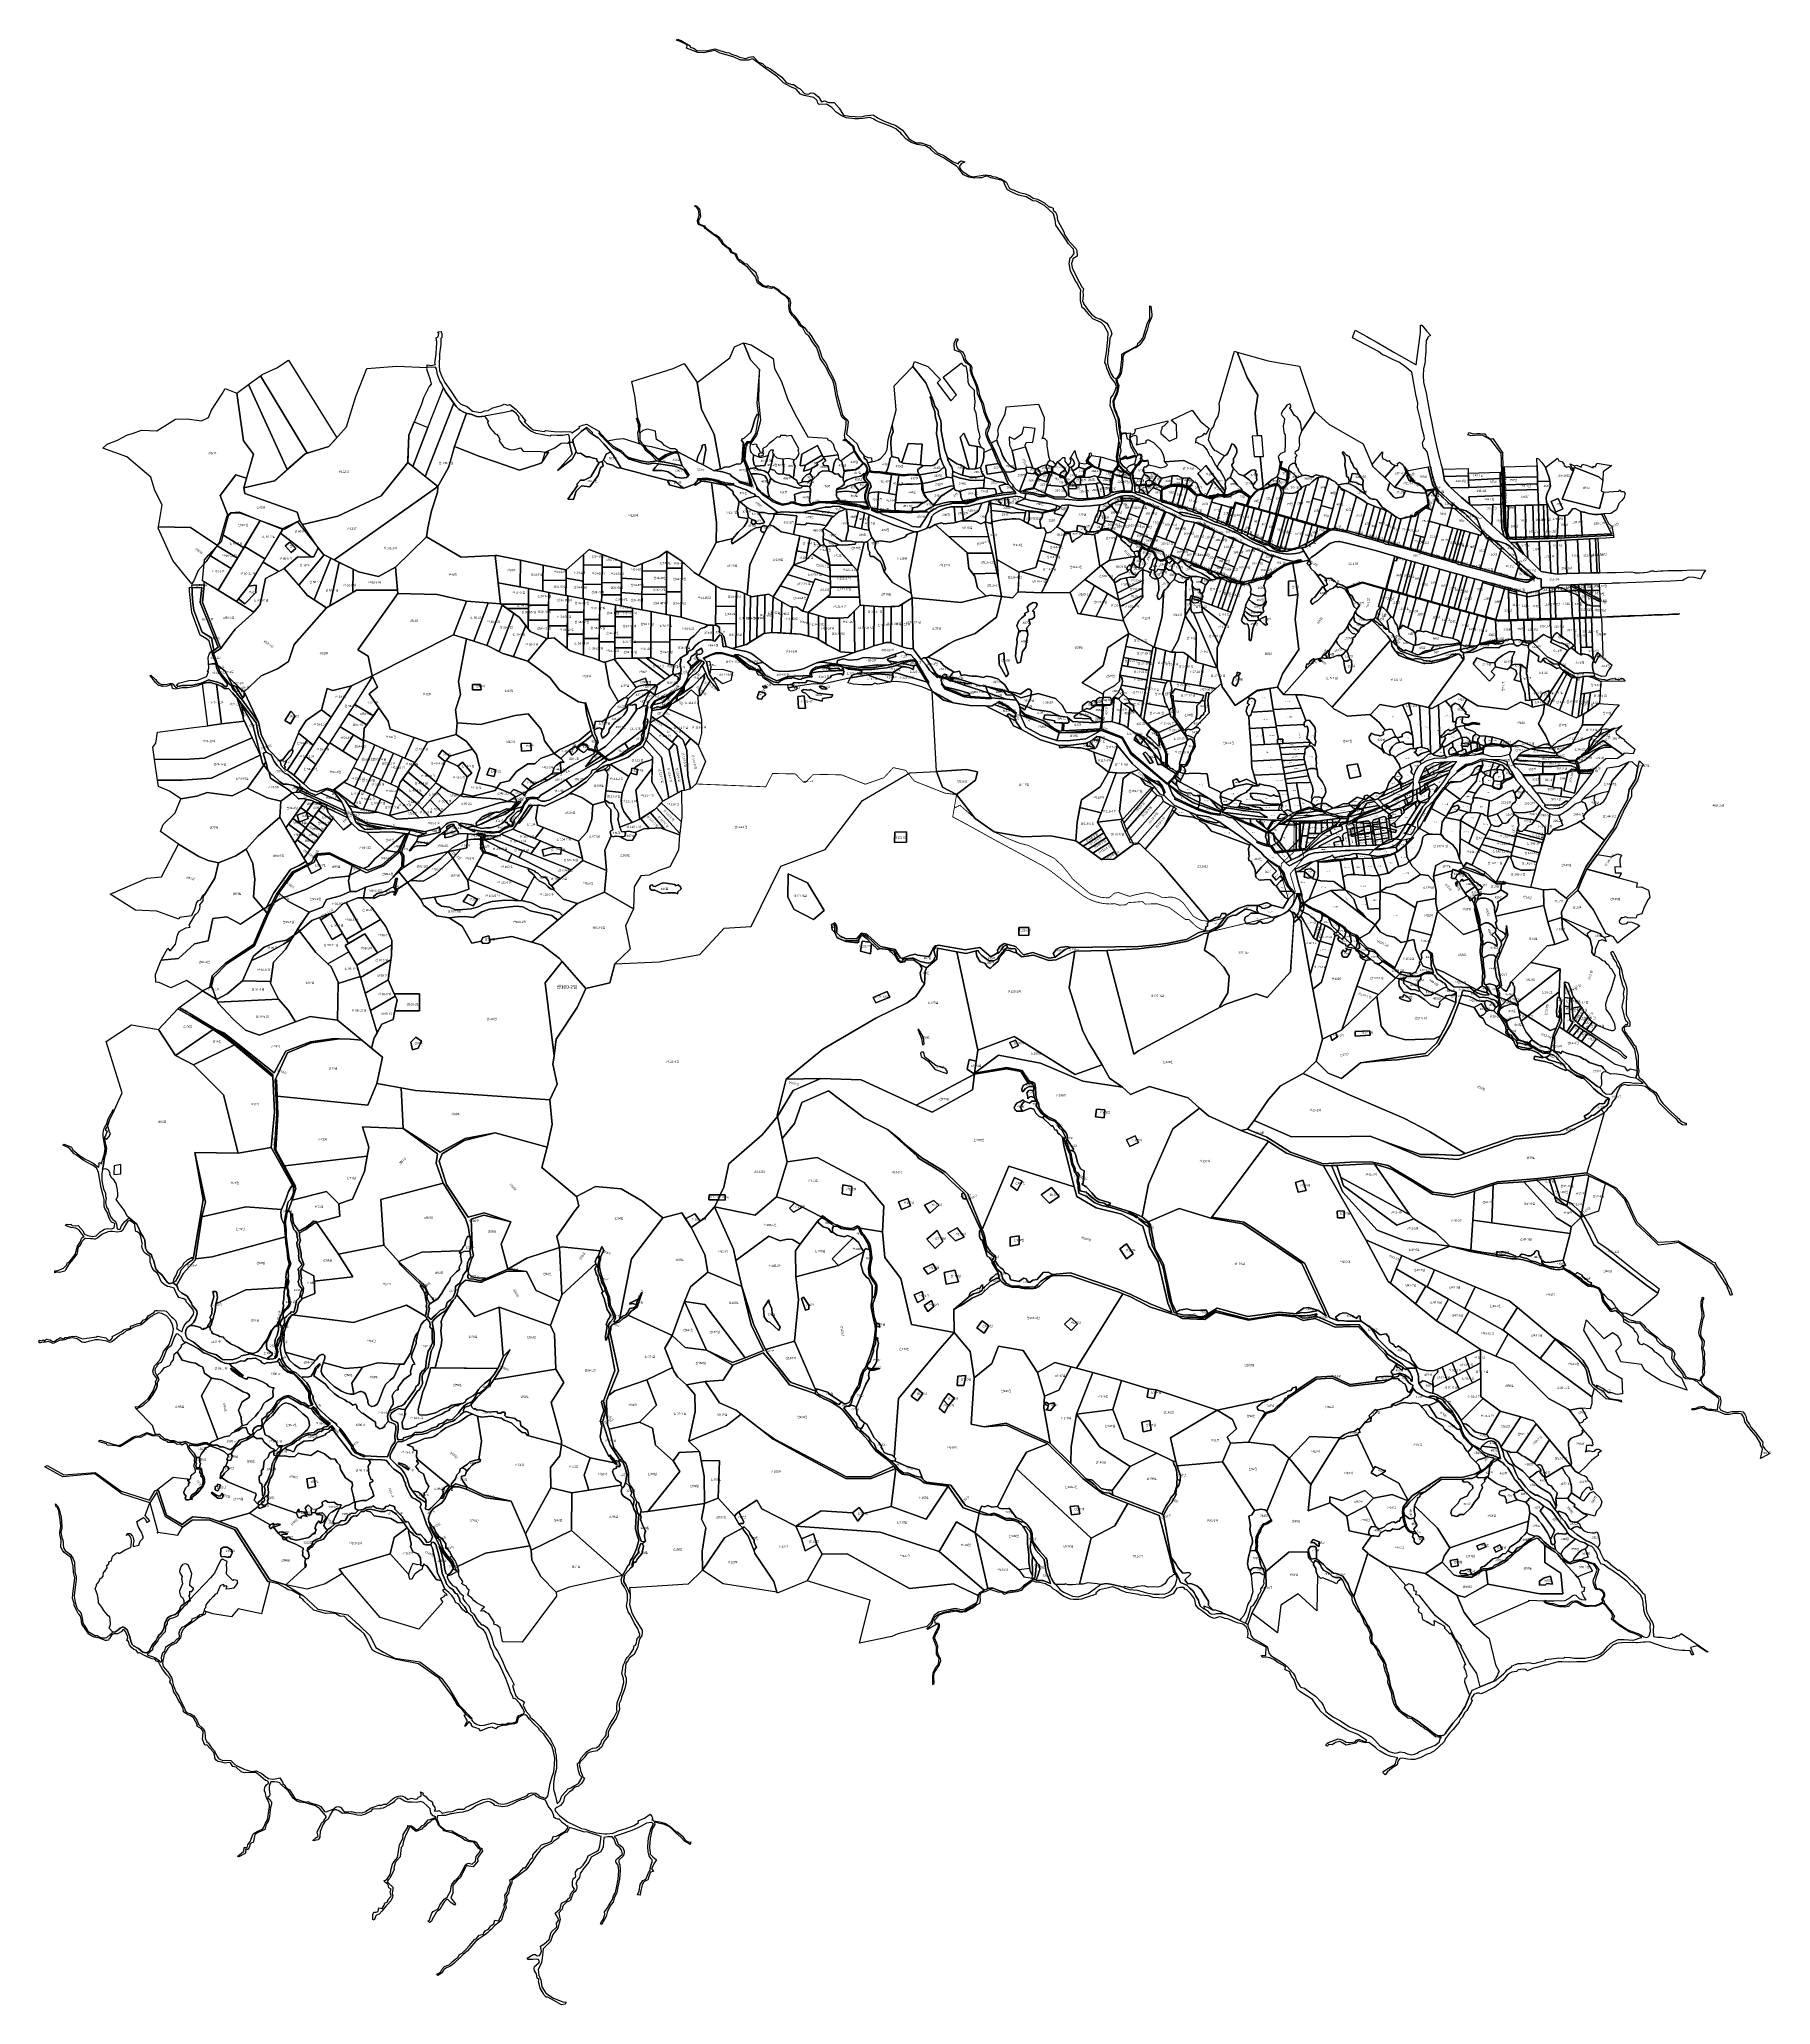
# Model space of a CAD drawing. Header units: metres. Extents: x 245462 to 249549, y 373212 to 377851.
import ezdxf

# ---------------------------------------------------------------- set-up
doc = ezdxf.new("R2010")
doc.units = ezdxf.units.M
doc.linetypes.add('boundary', pattern=[170, 150, -4, 4, -4, 4, -4])
for name, color, linetype in [('-00-경계_369-1 369 매입(20240430)', 7, 'Continuous'), ('-00-도시계획도로 현황측량경계', 7, 'Continuous'), ('00_지번', 6, 'Continuous'), ('00_지적', 6, 'Continuous')]:
    doc.layers.add(name, color=color, linetype=linetype)
doc.styles.get("Standard").update_dxf_attribs({"font": ''})
doc.styles.get('Standard').set_extended_font_data('Gulim')

msp = doc.modelspace()

# ---------------------------------------------------------------- linework, layer by layer
at = {"layer": '-00-경계_369-1 369 매입(20240430)', "color": 1, "linetype": 'boundary', "const_width": 2}
msp.add_lwpolyline([(248238.8, 375747.7), (248237, 375747.3), (248235.1, 375747), (248233.2, 375746.7), (248231.3, 375746.5), (248229.4, 375746.3), (248227.5, 375746.2), (248225.6, 375746.2), (248223.7, 375746.3), (248221.8, 375746.4), (248219.9, 375746.6), (248218, 375746.8), (248216.2, 375747.1), (248214.3, 375747.5), (248212.4, 375747.9), (248210.6, 375748.5), (248208.8, 375749), (248207, 375749.6), (248205.2, 375750.3), (248203.5, 375751.1), (248201.7, 375751.9), (248200.1, 375752.8), (248198.4, 375753.7), (248196.8, 375754.7), (248195.2, 375755.7), (248193.6, 375756.8), (248192.1, 375758), (248190.6, 375759.2), (248189.2, 375760.5), (248187.8, 375761.8), (248175.8, 375773.4), (248167.3, 375773.6), (248128.5, 375802.2), (248100.1, 375810.8), (248072.2, 375810), (248065.6, 375816), (248032.6, 375813.4), (248026.6, 375808.3), (248011.1, 375807.5), (248000.7, 375810.9), (247998.6, 375810.8), (247994.6, 375810.5), (247990.7, 375810.4), (247986.7, 375810.4), (247982.8, 375810.6), (247978.8, 375810.9), (247974.9, 375811.3), (247971, 375811.9), (247967.1, 375812.6), (247963.2, 375813.5), (247959.4, 375814.4), (247955.6, 375815.5), (247951.8, 375816.8), (247948.1, 375818.1), (247944.4, 375819.6), (247940.8, 375821.3), (247937.3, 375823), (247933.8, 375824.9), (247930.4, 375826.9), (247927, 375829), (247923.7, 375831.2), (247920.5, 375833.5), (247890.5, 375856.2), (247848.7, 375888.6), (247830, 375900.6), (247816.5, 375907.9), (247715.7, 375962.3), (247653.6, 375996.8), (247618, 376015.9), (247619.8, 376026.3), (247621.6, 376036.8), (247621.6, 376036.8), (247627.1, 376068.3), (247599.2, 376072), (247527.1, 376100.5), (247507.3, 376125.6), (247477.6, 376132.1), (247456, 376108.4), (247411.6, 376092.9), (247355.8, 376115), (247289.2, 376116.4), (247270.6, 376097.4), (247266.1, 376097.6), (247246.6, 376117.2), (247192.8, 376118.3), (247176.6, 376086.8), (247012.7, 376093.5), (246999.5, 376081.7), (246978.1, 376077.1), (246978.6, 376014.7), (246973.7, 375977), (246973.2, 375973.1), (246927.6, 375989.9), (246889, 375987.6), (246868.2, 375979), (246870.8, 375975.1), (246866.5, 375966.8), (246862.1, 375960.9), (246850.1, 375959.9), (246835.1, 375967.5), (246835.9, 375969), (246831.1, 375969.2), (246821.2, 375970.7), (246816.9, 375968.5), (246811.7, 375970.8), (246796.9, 375937.5), (246800.8, 375889.1), (246796.2, 375838), (246777.5, 375830.1), (246732.7, 375811.3), (246698.2, 375782.1), (246686.3, 375772), (246624.7, 375719.9), (246648.7, 375712.8), (246690, 375681.4), (246696, 375674.6), (246656.5, 375624.3), (246677, 375451.8), (246674.4, 375432), (246684.5, 375384.8), (246667.2, 375347.8), (246672.6, 375289.9), (246660.8, 375236.4), (246647.9, 375188.1), (246730.2, 375119.8), (246775.3, 375143.8), (246835.2, 375138.3), (246885.6, 375108.5), (246933.7, 375069.6), (246978.6, 375081.3), (246987.4, 375067.3), (247000.8, 375046.3), (247022.2, 375061.6), (247032.6, 375069.1), (247056, 375095.3), (247152, 375075.7), (247202.2, 375118.7), (247227.3, 375202), (247215.4, 375256.6), (247204.1, 375308.3), (247203.3, 375312.1), (247224.6, 375396.6), (247311.2, 375467.3), (247411, 375525.7), (247436.6, 375540.8), (247510.7, 375577.2), (247531.2, 375592), (247551.1, 375622.1), (247552.9, 375650.6), (247556.4, 375659.4), (247580.9, 375680.4), (247582.1, 375706.3), (247627.6, 375697.6), (247677.1, 375465.1), (247762.7, 375497.8), (247906.8, 375407.4), (247970.7, 375431), (247988.2, 375398.9), (248018.7, 375378.2), (248037.7, 375360.5), (248082.1, 375379.7), (248174, 375352.7), (248200.8, 375328.6), (248221.6, 375310), (248297.9, 375275.6), (248313.4, 375278.6), (248329.8, 375299.1), (248363.4, 375348.5), (248391.4, 375380.8), (248445.1, 375410.5), (248476.2, 375439), (248490.7, 375490.9), (248467.9, 375609.2), (248441.2, 375757.9), (248440.5, 375769), (248434.7, 375776.2), (248440, 375782.7), (248443.7, 375789.8), (248444.4, 375792.1), (248446.2, 375798.1), (248446.7, 375801.4), (248447.1, 375810.3), (248445.1, 375809.9), (248438.7, 375811.3), (248437.7, 375814.3), (248431.3, 375835.1), (248423, 375835.6), (248423.3, 375834.1), (248423.5, 375832.5), (248423.7, 375831), (248423.8, 375829.4), (248423.8, 375827.9), (248423.8, 375826.3), (248423.7, 375824.8), (248423.6, 375823.2), (248423.4, 375821.7), (248423.2, 375820.1), (248422.9, 375818.6), (248422.6, 375817.1), (248422.2, 375815.6), (248421.8, 375814.1), (248421.3, 375812.6), (248420.8, 375811.1), (248420.2, 375809.7), (248419.6, 375808.3), (248418.9, 375806.9), (248418.1, 375805.5), (248417.4, 375804.2), (248416.5, 375802.8), (248415.7, 375801.5), (248414.8, 375800.3), (248413.8, 375799.1), (248412.8, 375797.9), (248411.8, 375796.7), (248410.7, 375795.6), (248409.6, 375794.5), (248408.4, 375793.5), (248407.2, 375792.5), (248406, 375791.5), (248404.8, 375790.6), (248403.5, 375789.7), (248402.2, 375788.9), (248400.8, 375788.1), (248399.4, 375787.4), (248398, 375786.7), (248396.6, 375786), (248395.2, 375785.4), (248393.7, 375784.9), (248392.3, 375784.4), (248390.8, 375784), (248389.3, 375783.6), (248238.9, 375747.7), (248238.8, 375747.7)], dxfattribs=at)
at = {"layer": '-00-도시계획도로 현황측량경계', "color": 5, "linetype": 'boundary', "const_width": 2}
msp.add_lwpolyline([(248422.6, 375932.1), (248423.1, 375939.6), (248423.8, 375999.4), (248419.5, 376006.3), (248397.8, 376013.3), (248405.5, 376018.3), (248502.9, 376019.7), (248586.5, 376033.9), (248591, 376021.9), (248559.5, 376003.4), (248548.3, 376003.2), (248515, 376001.6), (248439, 376000.4), (248438.4, 375946.8), (248442.3, 375940.8), (248447, 375919.3), (248414.5, 375881.6), (248426.7, 375839.2), (248423.6, 375831.6), (248423.7, 375830.1), (248423.8, 375828.5), (248423.8, 375826.9), (248423.8, 375825.4), (248423.7, 375823.8), (248423.5, 375822.2), (248423.3, 375820.7), (248423, 375819.1), (248422.7, 375817.6), (248422.4, 375816.1), (248421.9, 375814.5), (248421.5, 375813), (248420.9, 375811.6), (248420.4, 375810.1), (248419.7, 375808.7), (248419.1, 375807.2), (248418.3, 375805.8), (248417.6, 375804.5), (248416.7, 375803.1), (248415.9, 375801.8), (248415, 375800.6), (248414, 375799.3), (248413, 375798.1), (248412, 375796.9), (248410.9, 375795.8), (248409.8, 375794.7), (248408.6, 375793.6), (248407.4, 375792.6), (248406.2, 375791.6), (248404.9, 375790.7), (248403.6, 375789.8), (248402.3, 375789), (248400.9, 375788.2), (248399.5, 375787.4), (248398.1, 375786.7), (248396.7, 375786.1), (248395.3, 375785.5), (248393.8, 375784.9), (248392.3, 375784.4), (248390.8, 375784), (248389.3, 375783.6), (248238.8, 375747.7), (248238.9, 375747.7), (248238.8, 375747.7), (248237, 375747.3), (248235.1, 375747), (248233.2, 375746.7), (248231.3, 375746.5), (248229.4, 375746.3), (248227.5, 375746.2), (248225.6, 375746.2), (248223.7, 375746.3), (248221.8, 375746.4), (248219.9, 375746.6), (248218, 375746.8), (248216.2, 375747.1), (248214.3, 375747.5), (248212.4, 375747.9), (248210.6, 375748.5), (248208.8, 375749), (248207, 375749.6), (248205.2, 375750.3), (248203.5, 375751.1), (248201.7, 375751.9), (248200.1, 375752.8), (248198.4, 375753.7), (248196.8, 375754.7), (248195.2, 375755.7), (248193.6, 375756.8), (248192.1, 375758), (248190.6, 375759.2), (248189.2, 375760.5), (248187.8, 375761.8), (248175.8, 375773.4), (248167.3, 375773.6), (248128.5, 375802.2), (248100.1, 375810.8), (248072.2, 375810), (248065.6, 375816), (248032.6, 375813.4), (248026.6, 375808.3), (248011.1, 375807.5), (248000.7, 375810.9), (247998.6, 375810.8), (247994.6, 375810.5), (247990.7, 375810.4), (247986.7, 375810.4), (247982.8, 375810.6), (247978.8, 375810.9), (247974.9, 375811.3), (247971, 375811.9), (247967.1, 375812.6), (247963.2, 375813.5), (247959.4, 375814.4), (247955.6, 375815.5), (247951.8, 375816.8), (247948.1, 375818.1), (247944.4, 375819.6), (247940.8, 375821.3), (247937.3, 375823), (247933.8, 375824.9), (247930.4, 375826.9), (247927, 375829), (247923.7, 375831.2), (247920.5, 375833.5), (247890.5, 375856.2), (247848.7, 375888.6), (247830, 375900.6), (247816.5, 375907.9), (247715.7, 375962.3), (247653.6, 375996.8), (247618, 376015.9), (247621.6, 376036.8), (247635.2, 376043.3), (247671, 376011.9), (247715.9, 375980.3), (247748.5, 375964.7), (247776.7, 375953.2), (247796.3, 375948.6), (247857.7, 375918), (247876.5, 375900.6), (247890.5, 375883.7), (247901, 375869.2), (247914.7, 375857.5), (247938.6, 375837.3), (247945.5, 375832.8), (247967.3, 375826.1), (247985, 375824.5), (247991.4, 375828.2), (247996.2, 375833), (247999.9, 375835.9), (248008.8, 375837.3), (248016.9, 375834.6), (248030.9, 375829.6), (248036.7, 375828.2), (248042, 375830.3), (248059, 375834.1), (248074.5, 375837.1), (248084.8, 375836.4), (248094.4, 375833.7), (248103.9, 375829.9), (248111.1, 375826.1), (248112.4, 375826.1), (248113.7, 375826.1), (248115, 375826), (248116.3, 375825.9), (248117.7, 375825.7), (248119, 375825.5), (248120.3, 375825.3), (248129.9, 375826.6), (248139.7, 375826), (248153.4, 375819.9), (248162.1, 375812.7), (248171.8, 375800), (248185.3, 375781.7), (248198.1, 375774.3), (248206.1, 375771.1), (248212.3, 375770.9), (248223.1, 375768.1), (248250.6, 375774.9), (248261.1, 375779.5), (248263.2, 375782.2), (248277.8, 375790.9), (248292.5, 375799.6), (248312.1, 375806.3), (248337.3, 375806.3), (248346.4, 375809.1), (248356.7, 375813), (248361.3, 375812.7), (248371, 375807.4), (248396.7, 375800.9), (248410.2, 375822.9), (248396, 375868.9), (248391.1, 375884.6), (248393.9, 375905.3), (248410.3, 375921.3), (248422.6, 375932.1)], dxfattribs=at)
at = {"layer": '00_지적', "linetype": 'Continuous'}
for points in [[(246968.6, 377851.1), (246977.3, 377848.2), (246998.5, 377836), (246998.5, 377832.9), (247006.6, 377830.1), (247010.1, 377827.8), (247014.6, 377823.6), (247018.1, 377824.4), (247036.1, 377823.6), (247056.2, 377828.6), (247071.1, 377823.7), (247074.2, 377823.2), (247083.6, 377820.2), (247090.3, 377819), (247095.8, 377816.3), (247108.1, 377812.2), (247114.6, 377808.8), (247129.8, 377805.6), (247137.6, 377809.2), (247147.4, 377810.4), (247159.6, 377797.4), (247169.3, 377794), (247177.3, 377786.5), (247180.3, 377785.7), (247188.2, 377781.1), (247203.2, 377770.5), (247204.9, 377769), (247214.4, 377761.8), (247225.3, 377749.1), (247238.3, 377744.8), (247243, 377744.8), (247251.9, 377737.1), (247257.8, 377734.5), (247268, 377723.2), (247270.7, 377722.3), (247277.6, 377721.7), (247282.9, 377724.9), (247290, 377723.9), (247301.1, 377715.1), (247308.3, 377703.2), (247315.5, 377706.2), (247326, 377701.7), (247338.1, 377701.8), (247350.2, 377688.3), (247360.3, 377672.4), (247374.7, 377669.5), (247401.2, 377668), (247410.6, 377670.9), (247430.4, 377673), (247442.2, 377665), (247452.7, 377659.8), (247462.6, 377655.9), (247472.9, 377651.8), (247478.3, 377649.7), (247484, 377647.8), (247499.1, 377636.5), (247514.6, 377617.1), (247522.3, 377611.7), (247531.5, 377606.5), (247543.6, 377607.1), (247557.5, 377602.1), (247565.1, 377600.1), (247581.9, 377582.8), (247596.8, 377577.1), (247608, 377569.2), (247619, 377562.3), (247630.6, 377557.5), (247633.9, 377562.1), (247637.6, 377564.5), (247646.7, 377562.2), (247644.1, 377560), (247638.5, 377558.4), (247633, 377551.3), (247637.4, 377543.9), (247642.5, 377538.4), (247650.4, 377533.3), (247655.6, 377529.8), (247665.2, 377526.4), (247694.4, 377531.5), (247707.2, 377529.9), (247712.2, 377527.7), (247718, 377526.2), (247731.4, 377521.6), (247740.6, 377517.4), (247745, 377512.9), (247752, 377499.3), (247762.7, 377495.4), (247775, 377489.6), (247789, 377486.5), (247799.3, 377482.1), (247808.2, 377476.4), (247818.3, 377473.6), (247834.8, 377465.1), (247844.7, 377455.4), (247848.3, 377455.4), (247855.2, 377452.7), (247855.1, 377447.9), (247860.4, 377443.3), (247864.1, 377436.6), (247865.1, 377424), (247881, 377395.3), (247881.3, 377391.6), (247890.6, 377377.4), (247896.5, 377370), (247908.8, 377357.3), (247910.6, 377352.7), (247911.4, 377339.1), (247901.8, 377332.7), (247900.9, 377328.9), (247898.5, 377322.2), (247899.7, 377312.1), (247901.9, 377308.9), (247912.6, 377285.9), (247922.8, 377266.9), (247926.3, 377262.6), (247925.5, 377255.5), (247926.2, 377247.1), (247924.4, 377232.4), (247926.4, 377229.7), (247926.7, 377226.5), (247930.6, 377222.1), (247937.2, 377212.4), (247945.7, 377202.2), (247955.8, 377194.5), (247963.3, 377191.4), (247966, 377191.2), (247981.5, 377180.9), (247986.7, 377173.6), (247991.1, 377163.9), (247993.2, 377155.7), (247989.2, 377144.7), (247987.1, 377127), (247985.6, 377120.6), (247985.7, 377114.7), (247984.7, 377108.6), (247983.5, 377099.4), (247983.7, 377087.2), (247985.5, 377077.2), (247991.8, 377061.5), (247997.5, 377052.7), (248004.5, 377049.4), (248003.6, 377047.7), (248005.6, 377040.5), (248008.1, 377034), (248006.2, 377019.5), (247996.5, 376998), (247997.3, 376986.8), (247999.5, 376977.2), (248008.3, 376956.9), (248009.6, 376950.5), (248010.1, 376938.3), (248013.6, 376919.4), (248014.1, 376909.8), (248015.3, 376905.5), (248015.4, 376901.2), (248013.2, 376888.5), (248014.7, 376880.5), (248014.7, 376879.1), (248011.8, 376868.1), (248012.5, 376861.6), (248013.3, 376859.7), (248013.5, 376853.3), (248018.7, 376845.4), (248024.8, 376839.6), (248027.9, 376838.1), (248029.7, 376833.9), (248038.5, 376826.6), (248041.7, 376823), (248043.3, 376814), (248048, 376797.6), (248047.9, 376785.6), (248049.2, 376783.9), (248048.3, 376780.1), (248040.8, 376782), (248040.8, 376784.8), (248042, 376798.6), (248039.1, 376810.1), (248038.4, 376814), (248037.2, 376820.9), (248036.6, 376823.1), (248024, 376832.1), (248010.9, 376846.1), (248008.6, 376853.9), (248007.1, 376864.7), (248009.9, 376889), (248010.7, 376899.4), (248009.7, 376901.9), (248010, 376903.6), (248010.4, 376908.9), (248007.4, 376919), (248005.2, 376930.6), (248003.4, 376949.6), (247996, 376971.2), (247989.6, 376985.8), (247990.1, 376997), (247991.3, 377004.6), (247995.1, 377010), (248000.7, 377019.7), (248004.5, 377031.6), (248000.6, 377040.9), (247990.3, 377054.8), (247985.3, 377065.3), (247982.7, 377072.5), (247979.2, 377084.1), (247977.9, 377086.7), (247977.4, 377086.7), (247977.9, 377094), (247981.6, 377116.9), (247982.5, 377128.6), (247984, 377142.4), (247985, 377158.6), (247975.7, 377175.5), (247968.2, 377182.6), (247948.6, 377191.2), (247941.6, 377199), (247929.6, 377213.8), (247923.5, 377218.1), (247919.9, 377234.7), (247919.6, 377236.5), (247919.7, 377252.3), (247920.7, 377259.3), (247914.2, 377269.8), (247910.8, 377276.9), (247909.1, 377277.9), (247896, 377303.7), (247892.9, 377321.8), (247895.6, 377335.1), (247898.3, 377337), (247904.4, 377345.3), (247903.3, 377355.9), (247891.5, 377368.5), (247884.3, 377379.1), (247880.7, 377384.4), (247861.2, 377412.2), (247860.2, 377424.8), (247855.6, 377438.9), (247834.3, 377458.5), (247815.5, 377469.1), (247807.2, 377469.7), (247791.6, 377479.2), (247773.6, 377483), (247757.4, 377490.5), (247747.1, 377495.9), (247741.3, 377507.6), (247739, 377514.4), (247736.7, 377516.5), (247732.7, 377518.7), (247721.4, 377521.2), (247708.2, 377524), (247700.3, 377528.4), (247695, 377528.5), (247688.6, 377524.7), (247685.6, 377523.9), (247680.1, 377524), (247668.7, 377523.5), (247655.9, 377526), (247652.5, 377527.1), (247645.2, 377530.7), (247642.6, 377531.8), (247638, 377538.1), (247631.9, 377547.3), (247627.1, 377552), (247610.1, 377562.3), (247596.3, 377571.3), (247583.1, 377578.3), (247576.6, 377581.6), (247567.4, 377590.1), (247565.3, 377592.6), (247556.2, 377598.3), (247553.2, 377599.4), (247534.2, 377602.7), (247520, 377607.2), (247510.8, 377613.5), (247508.5, 377615.5), (247498.7, 377625.8), (247495.7, 377629.5), (247484.1, 377639.8), (247474.5, 377644.7), (247453.8, 377652.6), (247442.8, 377656.3), (247435, 377660.5), (247432.2, 377662.3), (247424.6, 377665.5), (247422.1, 377666.3), (247406.1, 377664.1), (247396.4, 377663.7), (247386.4, 377663.5), (247366.9, 377665.6), (247354.9, 377671.3), (247343.3, 377679.1), (247332.6, 377690.4), (247320.2, 377698.4), (247302.5, 377697.1), (247299.9, 377700.2), (247297.8, 377706.7), (247290.5, 377713.6), (247267.6, 377718.8), (247258.8, 377721.8), (247248.7, 377733.1), (247246.9, 377734.6), (247237.5, 377738), (247224.2, 377745.3), (247218.7, 377748.7), (247204.3, 377762.8), (247172.1, 377785.4), (247153.1, 377799.8), (247146.1, 377804.3), (247144.3, 377805), (247136.3, 377801.7), (247120, 377801.9), (247117.8, 377802.2), (247099.7, 377809.5), (247069.3, 377818.8), (247056.2, 377824.6), (247030.6, 377819.4), (247016.1, 377820), (246996.1, 377827.5), (246989.3, 377830.3), (246991.5, 377835.2), (246989.6, 377838.6), (246969.4, 377848.5), (246966.4, 377848.1), (246968.6, 377851.1)], [(247010.7, 377459.1), (247014.1, 377457.3), (247020.4, 377451), (247022.4, 377432.9), (247018.4, 377422.4), (247019.1, 377416), (247027.6, 377412.4), (247032.2, 377411.1), (247034.8, 377406.6), (247055.2, 377391.2), (247059.3, 377389.6), (247065.6, 377385.7), (247071.7, 377379), (247076.2, 377369.8), (247085.9, 377361.6), (247092.8, 377357.2), (247096.9, 377349.6), (247107.2, 377344.5), (247110.7, 377333.4), (247115.1, 377330.3), (247117.5, 377330.4), (247126.5, 377322.1), (247132.2, 377321), (247140.9, 377311.8), (247149.7, 377304.4), (247154.4, 377298.8), (247153.8, 377297.3), (247158.2, 377288.6), (247158.2, 377283.5), (247159.6, 377280.2), (247171.5, 377270.3), (247179.9, 377267.9), (247181.7, 377269.8), (247188.9, 377267.1), (247191.7, 377267.7), (247196.2, 377267), (247206.8, 377260.3), (247213.4, 377253.6), (247227.3, 377244.2), (247232.4, 377239.2), (247234.8, 377228.8), (247233.5, 377218), (247236, 377208.2), (247243, 377200.2), (247253.7, 377185.9), (247258.4, 377178.4), (247268.6, 377170.3), (247275, 377160.4), (247275.4, 377160.4), (247277.5, 377160.2), (247282.8, 377152.9), (247290.9, 377139.6), (247301.6, 377124.9), (247303.5, 377118), (247309.9, 377098.7), (247319.1, 377085.9), (247324.3, 377074), (247328.1, 377066.7), (247336.5, 377050.9), (247341.7, 377038.5), (247342.3, 377032.6), (247345.6, 377012.6), (247351.8, 376990.1), (247358.2, 376963.8), (247361.6, 376959.3), (247368.8, 376954.1), (247371.2, 376948.4), (247369.9, 376933.6), (247368.9, 376930.1), (247367.1, 376918.8), (247392.6, 376896.3), (247398.3, 376881.1), (247409.1, 376867.8), (247409.4, 376862.8), (247415.1, 376858), (247416.8, 376851.2), (247422.1, 376838.9), (247422.2, 376832.5), (247420.3, 376829.9), (247413.7, 376817.3), (247414.2, 376813.7), (247423.3, 376803.4), (247425.4, 376795.2), (247421.3, 376789.5), (247418.4, 376778.1), (247418.2, 376777.1), (247417.8, 376766.9), (247420.7, 376754.9), (247423.9, 376748.4), (247425.2, 376745.4), (247426.8, 376741.8), (247426.6, 376739.4), (247440.2, 376733.3), (247444.8, 376734.1), (247454.4, 376728.8), (247458.6, 376728.3), (247477.5, 376721.7), (247489.4, 376717.2), (247511.5, 376707.6), (247522.9, 376700.9), (247540.7, 376699.9), (247550.6, 376715.1), (247562.5, 376734.1), (247572.3, 376741.2), (247585.8, 376748.1), (247615.8, 376755.8), (247640.9, 376756.2), (247650.9, 376754.8), (247667.4, 376760.3), (247674.8, 376765), (247697.4, 376769.5), (247736.8, 376775.6), (247766.6, 376779.3), (247765.1, 376783.1), (247756.6, 376793.5), (247749.3, 376800.5), (247746.2, 376807.7), (247739.3, 376825.4), (247731.4, 376839.8), (247725.6, 376850.9), (247711.3, 376885.2), (247710.1, 376887.9), (247703.6, 376899.9), (247697.3, 376915.8), (247696.2, 376921.4), (247697.1, 376928.4), (247702.3, 376936.9), (247703.2, 376945.9), (247699.3, 376952.6), (247692.3, 376970.1), (247686.9, 376992.4), (247681.8, 377002.4), (247676.8, 377014.7), (247675.6, 377024.5), (247673.5, 377033.8), (247670.5, 377041.9), (247663, 377058.2), (247660.3, 377067.5), (247660.3, 377077.2), (247658.9, 377080.6), (247656.7, 377082.5), (247650.3, 377086.7), (247645.1, 377093.4), (247642.5, 377100.7), (247637.1, 377112.1), (247622, 377117.8), (247621.3, 377132.1), (247622.2, 377136.6), (247626.8, 377144.7), (247631.1, 377143.2), (247626.1, 377135.4), (247625.9, 377129.7), (247629.6, 377121.7), (247635.2, 377116.6), (247640.2, 377114.5), (247643.2, 377110.7), (247646.5, 377102.9), (247647.7, 377095.7), (247652.7, 377088.9), (247660.7, 377082.2), (247662.8, 377076.6), (247662.3, 377067.5), (247664.5, 377059.4), (247671.5, 377043.7), (247676.1, 377034.4), (247679.8, 377020.6), (247680.7, 377013.5), (247684.3, 377003.5), (247689.5, 376992.2), (247694.7, 376971), (247701.7, 376953.6), (247705.7, 376946.7), (247706.3, 376943.1), (247704.8, 376935.4), (247699.4, 376921), (247700.2, 376916), (247706.3, 376901.3), (247708.9, 376897.6), (247714.2, 376887.3), (247723.5, 376866), (247729.1, 376853.1), (247733.1, 376843), (247742.1, 376830.4), (247750.9, 376809.1), (247758.8, 376800.1), (247763.1, 376793.6), (247768.7, 376787.6), (247775.9, 376783.7), (247778.9, 376780.8), (247790.8, 376779.3), (247788.6, 376766.9), (247777.3, 376771.2), (247765.5, 376773.2), (247759.7, 376771.2), (247747.4, 376769.8), (247741.3, 376768.7), (247725.8, 376765.1), (247717.6, 376765), (247707.3, 376762.4), (247707.5, 376755.2), (247708.8, 376744.7), (247709, 376739.3), (247710.7, 376712.5), (247707.7, 376708.6), (247694.4, 376711.9), (247695.9, 376715.7), (247695.2, 376724.7), (247701, 376737.6), (247704.7, 376761.6), (247686.9, 376756.2), (247673.4, 376754), (247656.2, 376749.6), (247640.7, 376747.9), (247639.9, 376747.9), (247621.3, 376748), (247614.3, 376748), (247600.6, 376744.7), (247590.6, 376740.4), (247574.5, 376731.4), (247567.6, 376724.2), (247568.1, 376722), (247563, 376708.3), (247558.8, 376699.6), (247556.2, 376696.3), (247534.5, 376688.7), (247528, 376688.4), (247479.7, 376704.2), (247421, 376729.5), (247409.9, 376733.5), (247407.5, 376734.3), (247395.7, 376737.1), (247381.6, 376740.4), (247366.5, 376742.4), (247364.6, 376742.7), (247350.8, 376748.5), (247335.2, 376749), (247329.2, 376746.9), (247317.3, 376746.5), (247291.3, 376741.7), (247287.2, 376739.9), (247277.9, 376738.4), (247263.6, 376734.5), (247246.9, 376734.5), (247233.3, 376735.1), (247216.4, 376735.6), (247205.3, 376734.4), (247168, 376762), (247159.3, 376771.3), (247153.1, 376773), (247149.8, 376777.4), (247142.6, 376780.6), (247130.6, 376787.6), (247110, 376795.2), (247100.5, 376798.9), (247101.3, 376801.6), (247080.3, 376804.6), (247055.3, 376812.1), (247037.7, 376815.7), (247015.9, 376813.9), (247016.3, 376810.6), (247008.4, 376801), (246983.7, 376791.8), (246973.7, 376798.1), (246965.9, 376805.4), (246962.7, 376807.6), (246952.1, 376809.5), (246946.2, 376810), (246933.5, 376812.6), (246884.8, 376825.6), (246880.6, 376827.2), (246835.2, 376838.9), (246817.1, 376869.1), (246811.1, 376877.4), (246794.2, 376896.6), (246781.1, 376910.5), (246766.7, 376919.4), (246767.9, 376922.9), (246753.3, 376935.4), (246752.1, 376933.2), (246741.2, 376925.7), (246721.4, 376906.4), (246722.4, 376899.3), (246712.7, 376900), (246714.1, 376904), (246712.4, 376915.7), (246710.4, 376918), (246697.6, 376915.9), (246684.2, 376915.7), (246670.3, 376916.5), (246667.6, 376914.6), (246634.6, 376920.5), (246622.5, 376926.6), (246606.8, 376938.6), (246595.5, 376951.9), (246594.3, 376955.7), (246594.8, 376959), (246587.5, 376968.5), (246576.3, 376975.6), (246574.9, 376973.6), (246556.2, 376969.8), (246517.1, 376962.2), (246514.1, 376961.8), (246497.2, 376960.1), (246482.8, 376965.3), (246476.6, 376967.1), (246472.1, 376968.1), (246464.2, 376971.1), (246455.2, 376976.2), (246452.7, 376978.1), (246445.9, 376984.3), (246421.5, 377018.1), (246413.6, 377033.1), (246412.4, 377038.1), (246407.5, 377045), (246402.1, 377059.8), (246399.7, 377073.4), (246397, 377077.5), (246377.5, 377076.8), (246377.4, 377082.9), (246387.2, 377081.1), (246397.2, 377083.3), (246395.7, 377086.5), (246398.6, 377108.6), (246399.1, 377111.9), (246399.4, 377121.5), (246400.1, 377136.4), (246399.1, 377146.4), (246403.2, 377149), (246404.8, 377157), (246403, 377160.8), (246410.4, 377161.4), (246411.8, 377158.2), (246412.6, 377156.5), (246412.2, 377147.6), (246409.5, 377145.1), (246409.7, 377130.7), (246406.6, 377108.6), (246405.9, 377079.6), (246406.7, 377069.5), (246412.2, 377054.9), (246419.4, 377041.1), (246432.3, 377022.1), (246447.7, 376999.8), (246456.7, 376990.2), (246471.8, 376984.1), (246484.3, 376973.3), (246503.8, 376970.6), (246512, 376973.7), (246513.3, 376974.3), (246521.8, 376975), (246532.9, 376981.4), (246553.2, 376987), (246556.2, 376988.3), (246559.6, 376990), (246568.2, 376987.9), (246572.6, 376989.4), (246587.3, 376977.4), (246601, 376962.3), (246603.7, 376958.4), (246610.1, 376949.6), (246606.8, 376949), (246616.6, 376938.9), (246627.6, 376929.1), (246654.2, 376925.5), (246656.6, 376927.6), (246677, 376925.3), (246694.8, 376924.4), (246698.3, 376925.6), (246716.8, 376924.6), (246718.7, 376922.2), (246737, 376934.1), (246736.3, 376937.2), (246744.5, 376940.8), (246753.4, 376942.7), (246782.5, 376926.5), (246785, 376922.6), (246782.9, 376922.2), (246787.9, 376915.6), (246800.7, 376902.1), (246816.7, 376886.5), (246834.1, 376877.5), (246852.4, 376860.6), (246883.7, 376851.7), (246899.7, 376848.4), (246910.9, 376850.5), (246924.4, 376849), (246916.2, 376841.4), (246910.4, 376833.8), (246932.6, 376833.1), (246946.4, 376830.3), (246957.3, 376823.4), (246964.5, 376818), (246978.3, 376815), (246990, 376816.6), (246993.3, 376819.7), (246995.6, 376822), (246986.4, 376836.5), (246979.1, 376844.4), (246969.6, 376875.2), (246961, 376875.2), (246942.4, 376867.2), (246923.7, 376855.7), (246919.9, 376856.1), (246903, 376873.5), (246893.3, 376881.1), (246888.6, 376888.1), (246882, 376895.6), (246877, 376901), (246875.2, 376922.3), (246876.8, 376930.3), (246876.6, 376941.7), (246871.7, 376956.8), (246874.8, 376956.3), (246879.4, 376941.7), (246878.6, 376928.3), (246879.3, 376921.2), (246879.5, 376904.4), (246884.6, 376898.1), (246888.2, 376893.6), (246890.2, 376891.1), (246895.7, 376882.8), (246903.7, 376876.3), (246923.3, 376859.3), (246939.9, 376870.6), (246956.6, 376876.6), (246961.9, 376878.6), (246967.7, 376878.6), (247014.4, 376853.6), (247029.1, 376846.4), (247054.9, 376832.7), (247056.2, 376833.1), (247056.7, 376833.1), (247074.4, 376829.9), (247092.9, 376824.7), (247096.1, 376819.9), (247113.9, 376808.4), (247114.3, 376805.4), (247143.9, 376795.8), (247145, 376798.4), (247142, 376805), (247140.4, 376813.2), (247133.6, 376831.4), (247131.9, 376838.8), (247131.4, 376840.6), (247125, 376857), (247125.6, 376866.6), (247125, 376875.8), (247125.4, 376891.5), (247133.7, 376901.9), (247140.4, 376901.3), (247139.1, 376899.1), (247133.6, 376898), (247129.4, 376887.8), (247127.3, 376859), (247134.2, 376842.8), (247137.9, 376833.8), (247141.9, 376825.7), (247149, 376810.7), (247155.3, 376793.9), (247155.4, 376789.2), (247167.9, 376777.2), (247178.7, 376770.1), (247184.8, 376766.8), (247193, 376760.6), (247201.3, 376756.3), (247215.9, 376751.6), (247231.8, 376754.4), (247237.8, 376757), (247264.2, 376750.4), (247285.5, 376751.4), (247293.2, 376754.9), (247303.7, 376757.7), (247345.3, 376755.6), (247397.8, 376747.9), (247407.6, 376743.3), (247420.6, 376742.2), (247420.3, 376746.2), (247414.7, 376759.3), (247412.2, 376767.6), (247412.2, 376776.7), (247419.6, 376798.8), (247417.7, 376803.9), (247412.4, 376809.2), (247408.7, 376815.5), (247409.9, 376821), (247415, 376827.8), (247417.6, 376835.1), (247416.1, 376841.6), (247413.2, 376846.7), (247408.5, 376850.8), (247399.8, 376859.8), (247387.3, 376878.8), (247383.6, 376890.8), (247366.5, 376906.7), (247364.1, 376907.4), (247362.8, 376916.5), (247364.7, 376928.4), (247366.8, 376943), (247366.7, 376951.1), (247357.3, 376958.2), (247353.6, 376966.7), (247351.9, 376975.5), (247347.9, 376988), (247341.6, 377014.8), (247340.5, 377021.8), (247338.3, 377035.1), (247335.1, 377046.1), (247325.7, 377062.2), (247321.3, 377071.6), (247315.3, 377082.8), (247304.8, 377098.1), (247301.7, 377108.6), (247297.5, 377122.7), (247286.1, 377137.5), (247278.3, 377151.5), (247271.3, 377156.2), (247264.2, 377169.9), (247256.6, 377175.9), (247250.9, 377185.6), (247239.4, 377199.5), (247232.8, 377209.7), (247231.3, 377222), (247231.8, 377229.5), (247230.5, 377237.1), (247225.7, 377243.3), (247213, 377251.2), (247205.6, 377258.1), (247193.9, 377265), (247190.2, 377263.3), (247179.8, 377264.9), (247169.1, 377267.5), (247157, 377276.4), (247152.2, 377290.9), (247143.1, 377302.5), (247133.6, 377313.4), (247117.1, 377325.1), (247116.5, 377325.5), (247110.7, 377331), (247103.4, 377344.2), (247095.7, 377347.3), (247090, 377356), (247081.3, 377361.9), (247073.7, 377368.1), (247070.1, 377375.4), (247065.6, 377381.3), (247059.6, 377386.1), (247055.5, 377387.9), (247033.9, 377404.6), (247031.5, 377408.9), (247018.3, 377414.2), (247016.3, 377418.3), (247015.6, 377423.7), (247019.6, 377436.4), (247018.3, 377448.9), (247013, 377455.2), (247008.7, 377457.4), (247010.7, 377459.1)], [(247996.5, 376998), (248006.2, 377019.5), (248008.1, 377034), (248005.6, 377040.5), (248003.6, 377047.7), (248004.5, 377049.4), (248007.8, 377053.7), (248013.1, 377062.9), (248017.1, 377095.8), (248017.2, 377101.2), (248017.3, 377107.6), (248023.5, 377111.6), (248032.7, 377116.4), (248045.9, 377123.9), (248049.7, 377125.2), (248054.2, 377129.4), (248054.9, 377133.7), (248058.4, 377135.9), (248066.7, 377145.8), (248077.5, 377182.3), (248083.3, 377192.3), (248083.3, 377219.4), (248082, 377221.6), (248085.8, 377221.6), (248087.6, 377201.4), (248087.6, 377196.6), (248086.6, 377192.7), (248082.4, 377183.7), (248081, 377180), (248076.6, 377164.7), (248073.4, 377154.6), (248070.4, 377145.7), (248065.4, 377138.1), (248059.5, 377130.1), (248056.2, 377127.9), (248050.1, 377122.9), (248046.3, 377121.9), (248024.1, 377109.5), (248023.5, 377108.6), (248020.5, 377104.9), (248019.6, 377101), (248019.6, 377095.2), (248018.6, 377083.4), (248015.2, 377062.3), (248010.5, 377053), (248005.3, 377048), (248007.3, 377041.2), (248010, 377035), (248008, 377019.8), (248005, 377012.9), (247997.9, 376996.7), (247999.4, 376985), (248000.4, 376978.7), (248003.5, 376972.7), (248006.4, 376964.5), (248009.8, 376956.9), (248010.7, 376952.2), (248011.9, 376945.3), (248013, 376935.4), (248012.8, 376929.1), (248015.2, 376920.5), (248020.9, 376922.1), (248027.8, 376922.5), (248029.3, 376920.8), (248036.8, 376922), (248037.7, 376920), (248036.1, 376910.8), (248037, 376907.5), (248042.9, 376889.6), (248054, 376872), (248055.4, 376871.1), (248058.7, 376872.9), (248061.8, 376872.2), (248063.5, 376870.6), (248063.6, 376869.5), (248064.2, 376865.9), (248063.7, 376862.5), (248064.9, 376858.5), (248070.6, 376857), (248073.5, 376856.8), (248077.9, 376858.9), (248078.6, 376857.2), (248074.4, 376855.2), (248070.4, 376854.7), (248064.6, 376855.9), (248057.8, 376847.9), (248052.1, 376842.6), (248047.8, 376836.9), (248044.4, 376830.5), (248042, 376826.2), (248043.7, 376821.5), (248044.2, 376815.4), (248049, 376801.8), (248056.2, 376799), (248061.3, 376799.2), (248072.4, 376801.3), (248074.6, 376800), (248078, 376798.5), (248084.1, 376798.9), (248089.8, 376802.7), (248088.7, 376806.3), (248090.6, 376807), (248091.5, 376804.9), (248100.6, 376800.6), (248103.4, 376799.8), (248111.1, 376795.6), (248117.8, 376793.6), (248126.8, 376797.7), (248133.7, 376800.6), (248144.3, 376800.8), (248158.4, 376800.1), (248169.9, 376798.3), (248174, 376796), (248178.8, 376798), (248181.7, 376800.9), (248182.9, 376799.3), (248179, 376796.8), (248174.4, 376794.7), (248183.1, 376787.6), (248185.4, 376785.4), (248189.6, 376781.8), (248193.4, 376777.7), (248197.2, 376776.3), (248202.6, 376777.7), (248204.9, 376778), (248216.4, 376772.7), (248219.5, 376771.3), (248223.5, 376772.5), (248228.2, 376771.1), (248236.2, 376771.1), (248242.5, 376773.3), (248245.8, 376776), (248259.2, 376776.4), (248265.9, 376775.9), (248273.4, 376778.8), (248281.1, 376783.2), (248294.4, 376786.9), (248301, 376785.5), (248308.9, 376780), (248315.6, 376775), (248319.1, 376772.2), (248321.3, 376771.8), (248327.3, 376777.2), (248331.7, 376782.8), (248337.4, 376788.5), (248344.3, 376790.5), (248351.3, 376791.2), (248359.2, 376793.3), (248367.2, 376797.9), (248377, 376801.1), (248384.1, 376802.7), (248389.8, 376797.5), (248394.8, 376792.5), (248402.8, 376797.7), (248406.3, 376804.2), (248405.5, 376808.2), (248407.6, 376811.6), (248409.4, 376818.2), (248410.3, 376831.2), (248405.4, 376833.3), (248393.9, 376839.1), (248389.3, 376840.5), (248392.3, 376854.7), (248395.7, 376854.8), (248393.3, 376846.4), (248392.6, 376841), (248400.8, 376838.1), (248407.1, 376833.9), (248411.5, 376833.2), (248411.7, 376817.2), (248407.6, 376805.4), (248408.8, 376801.6), (248403.3, 376795.5), (248397.1, 376790), (248391.7, 376791.7), (248387.8, 376797.4), (248382.6, 376800.8), (248376.4, 376799.8), (248367.9, 376796.9), (248363.6, 376794.1), (248360.4, 376792), (248352.8, 376789.9), (248352, 376789.7), (248345, 376788.7), (248340.8, 376788.3), (248338.7, 376787.1), (248332.8, 376782.2), (248323.7, 376771.7), (248323.3, 376771.5), (248320.8, 376770.9), (248319.1, 376771), (248314.4, 376773.7), (248307.5, 376779.2), (248300.4, 376783.5), (248295.8, 376784.9), (248281.1, 376781.9), (248273.9, 376777.5), (248266.2, 376774.5), (248259.3, 376773), (248253.4, 376774.3), (248251.2, 376774), (248247.3, 376773.6), (248236.4, 376769.3), (248221.4, 376768.6), (248216.3, 376769.3), (248204.5, 376775.2), (248202.6, 376775.8), (248198.8, 376775.3), (248193, 376776.1), (248188.9, 376780.6), (248181.3, 376787.7), (248172.8, 376794.5), (248169.3, 376796.4), (248158.6, 376798.3), (248144.1, 376799.4), (248133.3, 376797.7), (248127.5, 376795.8), (248119.3, 376792.4), (248113.7, 376790.3), (248113.3, 376789), (248111.6, 376783.3), (248111.2, 376760.8), (248111.2, 376758.9), (248115.1, 376758.9), (248128.6, 376755.1), (248135.6, 376752.4), (248147.5, 376748), (248157.2, 376745.7), (248159, 376745.5), (248162.3, 376745), (248166.8, 376743.8), (248173.7, 376739), (248180.4, 376737.1), (248184.6, 376735.5), (248193.2, 376732.2), (248195.2, 376732.4), (248202.9, 376730.6), (248218.3, 376721.9), (248225.4, 376717.7), (248236.5, 376712.4), (248241.7, 376710.8), (248245.7, 376709.6), (248261.8, 376703.2), (248262.1, 376704.4), (248264.2, 376703.4), (248269.9, 376700.8), (248280.5, 376695.7), (248290.3, 376689.7), (248296, 376686.6), (248299, 376685.8), (248300.8, 376685.3), (248312.8, 376678.9), (248317.2, 376675.7), (248325.7, 376670.9), (248340.7, 376663.1), (248351.6, 376658.8), (248357.2, 376657.7), (248362.2, 376657.7), (248369.5, 376653), (248375, 376648.4), (248382.5, 376644.2), (248388.7, 376643.2), (248394, 376643.2), (248401.3, 376642.7), (248405.1, 376642.3), (248413.5, 376644.3), (248431, 376649.4), (248434.1, 376650), (248441.6, 376650.6), (248446.7, 376642.8), (248446.4, 376642.7), (248439.9, 376640.3), (248436.2, 376639.1), (248426.8, 376637.3), (248419.3, 376636.4), (248409.2, 376636.3), (248391.3, 376637.9), (248364.2, 376645.3), (248352.2, 376653.7), (248334.1, 376660.5), (248306.7, 376674.8), (248296.1, 376681.2), (248285.7, 376687.1), (248266.3, 376694.6), (248251.4, 376700.9), (248233.3, 376706.6), (248229.2, 376708.7), (248205.6, 376718.8), (248206.1, 376721), (248202.7, 376724), (248166.3, 376733.7), (248154.9, 376734.7), (248151.7, 376733.4), (248143.4, 376737.2), (248131, 376743.6), (248120.3, 376748.1), (248108.3, 376754.6), (248093.9, 376761), (248087.8, 376764.5), (248056.2, 376776.3), (248054.1, 376776.6), (248048.3, 376780.1), (248049.2, 376783.9), (248052.8, 376781.9), (248057, 376781.6), (248064.4, 376780), (248072.4, 376777.5), (248076.1, 376776.7), (248085.3, 376771), (248108.4, 376760.7), (248110, 376784.7), (248112, 376790.7), (248109.4, 376793.7), (248102.2, 376798.8), (248100.2, 376799.1), (248099.3, 376799.6), (248094, 376802.3), (248089.9, 376799.7), (248083.9, 376796.7), (248077, 376796.5), (248072.9, 376797.9), (248070.5, 376799.3), (248062.4, 376797.3), (248058.2, 376796.8), (248052.6, 376797.8), (248048, 376797.6), (248043.3, 376814), (248041.7, 376823), (248038.5, 376826.6), (248049.1, 376842), (248048.5, 376845.1), (248052.7, 376847.4), (248055.9, 376850.2), (248061.8, 376857.8), (248061.5, 376862), (248062.4, 376866), (248061.5, 376869.9), (248058.9, 376870.4), (248055.7, 376869.4), (248051.8, 376867.4), (248050.3, 376868), (248036.4, 376863.5), (248029.7, 376862.4), (248027.4, 376863.9), (248025.6, 376863), (248020.7, 376861.2), (248013.3, 376859.7), (248012.5, 376861.6), (248017.4, 376862.8), (248026, 376868.3), (248028.7, 376864.3), (248029.9, 376863.8), (248048, 376869.3), (248048.7, 376871.7), (248038.6, 376890), (248035, 376906.8), (248030.3, 376907.1), (248028, 376918.4), (248025.7, 376920.5), (248022.1, 376920.9), (248015.9, 376917.4), (248015.3, 376905.5), (248014.1, 376909.8), (248013.6, 376919.4), (248010.1, 376938.3), (248009.6, 376950.5), (248008.3, 376956.9), (247999.5, 376977.2), (247997.3, 376986.8), (247996.5, 376998)], [(248722.1, 377176.5), (248724.9, 377176.1), (248735.9, 377163.4), (248744.5, 377153.3), (248745.9, 377151.8), (248741.2, 377149.7), (248739.8, 377148.5), (248738.2, 377147), (248738.6, 377145.3), (248735.2, 377140.3), (248734.4, 377123.9), (248734.4, 377113.5), (248732.8, 377098.6), (248732.7, 377092.7), (248732.1, 377086.8), (248729, 377073.2), (248728.4, 377057.5), (248729.2, 377041.5), (248735.4, 377016.5), (248738.4, 376997.5), (248739.4, 376993.7), (248744.3, 376967.8), (248748.5, 376945.3), (248752.6, 376924.2), (248756.9, 376905.2), (248763.3, 376877.6), (248766.8, 376862.5), (248770.1, 376849.8), (248774.2, 376836.4), (248776, 376824.1), (248777.2, 376819), (248778.8, 376809.9), (248789.7, 376796.6), (248793.6, 376792.8), (248819, 376769.8), (248838.6, 376753.5), (248841.1, 376751.5), (248890.1, 376704.7), (248919.2, 376677.6), (248934.1, 376663.5), (248964.5, 376635.8), (248947.1, 376663.8), (248948.7, 376663.9), (248966.3, 376635.7), (248975, 376626.5), (249004.6, 376597.5), (249007.1, 376595), (249029.3, 376591.2), (249046.5, 376589.1), (249067.6, 376590), (249096.2, 376590.7), (249124.7, 376591.5), (249138.8, 376591.8), (249144.2, 376592), (249162.8, 376592.4), (249183.1, 376592.9), (249220.1, 376593.9), (249227.1, 376592.3), (249228.3, 376592), (249238.6, 376592.2), (249247.3, 376592.4), (249250.2, 376592.6), (249257.4, 376593.3), (249263.1, 376595.4), (249266.1, 376596.4), (249271.7, 376596.5), (249275.3, 376594.9), (249281.4, 376596), (249288.4, 376596.3), (249294.6, 376596.6), (249306.1, 376597.1), (249339.9, 376597.3), (249362.8, 376598.7), (249394.6, 376598.3), (249390.5, 376592.5), (249382.6, 376576.7), (249378.6, 376578.4), (249368.1, 376580.9), (249354.7, 376581.3), (249344, 376576.4), (249341.2, 376573.5), (249313, 376572.4), (249287.4, 376571.4), (249270.4, 376570.7), (249230, 376569.2), (249210.1, 376568.4), (249192.8, 376567.7), (249175.5, 376567.1), (249173.1, 376567), (249144.1, 376566), (249125.6, 376565.4), (249110.2, 376564.9), (249095.3, 376564.4), (249080.9, 376563.9), (249077, 376563.8), (249050.1, 376562.9), (249038.8, 376557.5), (249026.7, 376557.4), (249014.8, 376557.2), (249006.8, 376557.1), (249007.2, 376577.5), (249000.1, 376578.4), (248992.5, 376580.6), (248993.2, 376581.3), (248956.5, 376613.8), (248949.7, 376619.8), (248948.7, 376628.3), (248945, 376639.6), (248940.9, 376647.1), (248936.2, 376649.7), (248936.7, 376650.9), (248933.1, 376654.9), (248923.2, 376660.7), (248908, 376665.9), (248894.3, 376668.7), (248883.8, 376677.3), (248867.6, 376692.2), (248866.2, 376693.5), (248859.7, 376708.7), (248856.1, 376718.4), (248852.3, 376723.4), (248842.8, 376729.2), (248830.1, 376738.3), (248819, 376741.1), (248814, 376741.7), (248798.4, 376754.7), (248762.9, 376787.8), (248762.1, 376788.5), (248760.9, 376791.2), (248753.4, 376807.9), (248748.1, 376830.4), (248746, 376843.1), (248739.1, 376871.9), (248737.6, 376877.7), (248732.8, 376883.7), (248729.4, 376886), (248727.2, 376893.1), (248726.8, 376899.5), (248731.7, 376908.5), (248730.7, 376914.8), (248725.5, 376934.8), (248722.1, 376953), (248715, 376981.4), (248715.4, 376992.3), (248711.1, 377013.1), (248706.9, 377034.9), (248701.9, 377065.5), (248684.4, 377079.8), (248672.7, 377088.2), (248657.1, 377095.5), (248639.4, 377103.8), (248632.5, 377106.4), (248623.1, 377113.9), (248561.4, 377146.6), (248568.1, 377164.9), (248595.1, 377149.4), (248603.1, 377144.9), (248617.1, 377136.9), (248641.5, 377123), (248659.5, 377112.9), (248677.4, 377102.7), (248712, 377083.2), (248722.2, 377159), (248722, 377162.7), (248722.4, 377167.8), (248722.1, 377176.5)], [(247124.2, 377134.4), (247140.6, 377094.7), (247162.1, 377071.6), (247159.9, 377043.9), (247155.8, 376992.7), (247159.5, 376962.9), (247156.7, 376966.6), (247150.9, 376954.8), (247145.6, 376934.7), (247141.7, 376923.9), (247126.1, 376909.8), (247120.4, 376907.5), (247119.5, 376904.4), (247124.4, 376899.1), (247123.7, 376893.5), (247121.9, 376874.5), (247121.7, 376866.5), (247120.5, 376852.6), (247117.4, 376849.1), (247107.3, 376848.5), (247091.5, 376841.7), (247079.5, 376841.4), (247071.7, 376837.6), (247070, 376837.2), (247055.3, 376919.1), (247024.8, 376977.7), (247014.7, 377040.8), (247092.3, 377099.1), (247102.8, 377125.3), (247124.2, 377134.4)], [(247311.9, 376865.6), (247309.7, 376869.3), (247298.8, 376892.6), (247262.1, 376871.8), (247258.6, 376851.8), (247258.1, 376844.5), (247270.6, 376845.8), (247265.5, 376832), (247277.7, 376834.9), (247284.4, 376838.1), (247283.8, 376831.5), (247280.6, 376826), (247272.1, 376822.3), (247264, 376814.5), (247262.1, 376805.8), (247258.2, 376804.4), (247252.1, 376802.7), (247250.1, 376809.5), (247240.9, 376816), (247242.8, 376821), (247243.7, 376833.2), (247246.4, 376844.3), (247241.9, 376851.6), (247242.7, 376859.3), (247248.5, 376861), (247252.9, 376867.9), (247255.4, 376875.2), (247253.6, 376879.7), (247254.5, 376884.4), (247237.3, 376916.4), (247226.4, 376914.8), (247223.1, 376916), (247211.4, 376916.2), (247210.2, 376911.2), (247203.9, 376913.1), (247194.4, 376903.9), (247184.5, 376896.9), (247177.6, 376888.9), (247172.6, 376887.3), (247169.3, 376883.4), (247170.5, 376879.7), (247166.7, 376874.1), (247171.6, 376874.8), (247169.8, 376869.1), (247163.8, 376866.2), (247160.2, 376867.9), (247160.6, 376872.4), (247164.5, 376876.1), (247160.2, 376885.3), (247155.9, 376891.1), (247156.7, 376893), (247154.7, 376894.5), (247150.1, 376895.4), (247145.9, 376893.6), (247141, 376896.8), (247139.1, 376899.1), (247142.9, 376898.6), (247147.2, 376904.1), (247155.4, 376916.6), (247165.4, 376952), (247160.3, 376999.2), (247162.1, 377071.6), (247140.6, 377094.7), (247124.2, 377134.4), (247142.7, 377130.2), (247194.2, 377098.1), (247197.6, 377074), (247214.1, 377043.1), (247227.7, 377002.5), (247238, 376981.1), (247249, 376959.9), (247276.4, 376912.9), (247321.6, 376909.4), (247322.9, 376906), (247329.7, 376903.4), (247335.7, 376896), (247340.1, 376882.5), (247342.3, 376880.1), (247342.6, 376879.8), (247347.3, 376870.7), (247311.9, 376865.6)], [(248282.9, 377115), (248289.3, 377112.4), (248312.6, 377052.8), (248338, 377011.1), (248332.1, 376969.2), (248333.6, 376948.2), (248337.7, 376915.2), (248324.8, 376914.8), (248329.1, 376866.3), (248343.7, 376866.1), (248351, 376793.9), (248344.3, 376790.5), (248337.4, 376788.5), (248332.5, 376790.3), (248328.2, 376793.9), (248326.9, 376799.7), (248332.4, 376806.4), (248334.8, 376809.3), (248335.9, 376811.6), (248334.9, 376815.4), (248335.2, 376824.3), (248331.9, 376828.1), (248334.4, 376831.9), (248330.3, 376834.6), (248323.2, 376834.3), (248317.1, 376829.2), (248305.1, 376820.6), (248293.6, 376824.8), (248286.2, 376833), (248280.7, 376838.2), (248277.7, 376843.2), (248276.7, 376847), (248280.7, 376852.4), (248280.5, 376862.5), (248282.1, 376863.4), (248285.8, 376868.8), (248288.9, 376875.5), (248288.3, 376879.8), (248287.7, 376885.3), (248281.8, 376895.1), (248276.4, 376896.5), (248272.6, 376886.5), (248267.7, 376874.5), (248263.8, 376870.1), (248259.4, 376867.7), (248245.6, 376876.1), (248240.7, 376878.8), (248237.1, 376879.7), (248230.6, 376888.3), (248225.4, 376897.1), (248222, 376905.9), (248225.5, 376924), (248228.3, 376929.9), (248233.5, 376936.6), (248238.4, 376951.5), (248244.6, 376961.4), (248247.5, 376975.9), (248247.5, 376980.1), (248247.3, 376984.7), (248247.2, 376991.5), (248282.9, 377115)], [(248472.4, 376973), (248441.8, 376926.8), (248439, 376947.1), (248432.1, 376958.4), (248425, 376963), (248416.5, 376976.8), (248414.4, 376977.9), (248413.6, 376980.8), (248416.5, 376984.6), (248413.8, 376990.9), (248406.8, 376987.5), (248404.4, 376984), (248396, 376974.1), (248393.2, 376966.4), (248394.8, 376962.9), (248401.2, 376956.5), (248399.7, 376944.2), (248397.8, 376938.7), (248398.4, 376930.1), (248400.1, 376920.9), (248402.3, 376917.4), (248403, 376897.5), (248402.1, 376877.7), (248400.5, 376876.9), (248392.5, 376873.6), (248385.8, 376866.3), (248389.7, 376851.6), (248392.3, 376854.7), (248389.3, 376840.5), (248387, 376825.2), (248383.2, 376818.5), (248371.9, 376812.5), (248358, 376800.2), (248351, 376793.9), (248343.7, 376866.1), (248351.4, 376866.8), (248347.6, 376915), (248337.7, 376915.2), (248333.6, 376948.2), (248332.1, 376969.2), (248338, 377011.1), (248312.6, 377052.8), (248289.3, 377112.4), (248362.9, 377092.2), (248389.4, 377087.7), (248436.8, 377079.7), (248467.9, 376986.4), (248472.4, 376973)], [(246235.5, 377074.1), (246305.7, 377080), (246377.5, 377076.8), (246376.3, 377073.3), (246379.6, 377061.6), (246384.2, 377050.6), (246386.8, 377037.3), (246382.6, 377031.6), (246368.9, 377005), (246364.1, 376989.8), (246334.6, 376916.9), (246331.7, 376852.1), (246269.4, 376773.7), (246167.1, 376725.6), (246083.5, 376706.3), (246077.4, 376715.5), (246070.5, 376735.4), (245947.1, 376779.3), (245944.8, 376792.6), (246017.3, 376809.4), (246089.7, 376872.8), (246145.9, 376890.3), (246187, 376936.3), (246209.1, 377008.2), (246235.5, 377074.1)], [(245956, 377036.2), (245983.9, 377056.8), (246094.2, 376874.2), (246089.8, 376872.8), (246047.2, 376835.5), (245956, 377036.2)], [(246094.2, 376874.2), (245983.9, 377056.8), (245988.5, 377060.2), (246022.6, 377075.6), (246050.1, 377093.5), (246164.1, 376910.6), (246145.9, 376890.3), (246094.2, 376874.2)], [(246984.1, 377085.8), (247014.7, 377040.8), (247024.8, 376977.7), (247055.3, 376919.1), (247070, 376837.2), (247058.2, 376834.4), (247056.7, 376833.1), (247056.2, 376833.1), (247054.9, 376832.7), (247029.1, 376846.4), (247032.7, 376870.5), (247035.4, 376882.4), (247034, 376894.8), (247026.9, 376893.4), (247026.8, 376889.3), (247024.2, 376882), (247016.1, 376866.2), (247014.7, 376860), (247014.4, 376853.6), (246967.7, 376878.6), (246968.5, 376880.6), (246962.2, 376884.6), (246952.9, 376884.7), (246937.8, 376892.6), (246931.9, 376899.1), (246918.9, 376906.7), (246917.2, 376918.4), (246916.9, 376926.5), (246897.4, 376930.9), (246886.5, 376928.1), (246879.3, 376921.2), (246878.6, 376928.3), (246879.4, 376941.7), (246874.8, 376956.3), (246867.4, 377009.5), (246861, 377043.3), (246958, 377074.2), (246984.1, 377085.8)], [(247523.7, 377079.2), (247554.3, 377040), (247569, 377006.8), (247568.9, 377006.8), (247564.1, 377007.6), (247566, 377004.4), (247569.2, 376988.3), (247575.9, 376972.7), (247577.1, 376957.7), (247580.4, 376947.4), (247581, 376941.8), (247579.6, 376920), (247583.1, 376904.4), (247586.1, 376879.8), (247589.3, 376863.5), (247583, 376856.7), (247581.9, 376851.9), (247575.1, 376847.1), (247566.5, 376844.8), (247556.8, 376845.1), (247547.5, 376844.2), (247545.5, 376846.2), (247542.1, 376846.6), (247546.2, 376895.2), (247512.9, 376897.4), (247497.8, 376852.5), (247492.8, 376854.9), (247490.4, 376862.2), (247480.7, 376864.6), (247474, 376866.1), (247473.3, 376874), (247472.1, 376896), (247473.1, 376912.7), (247477.3, 376925), (247475.3, 376940.1), (247484.9, 376976.1), (247479.6, 377033), (247523.7, 377079.2)], [(247638.7, 377087.4), (247639.9, 377085), (247644.5, 377080.7), (247648.7, 377080.8), (247651.1, 377068.5), (247652.8, 377058.2), (247653.8, 377042.9), (247657, 377034.8), (247665.5, 377026.5), (247668.4, 377022.7), (247668.9, 377012), (247670, 376995.4), (247668.7, 376978.6), (247672.4, 376969.2), (247677.1, 376931.5), (247679.8, 376924.2), (247682, 376912.7), (247678.8, 376903.9), (247681.3, 376896.1), (247684.8, 376888.1), (247675.8, 376890.4), (247656.5, 376893.1), (247644.1, 376921.8), (247635.7, 376911.7), (247656.5, 376837.3), (247652.4, 376837.4), (247644.3, 376842.1), (247636.5, 376846.6), (247627.9, 376849.4), (247612.6, 376859), (247605.9, 376863.7), (247599.3, 376881.8), (247594.7, 376906.3), (247590.9, 376927.2), (247590.6, 376942.6), (247589.6, 376950.7), (247583.8, 376966.8), (247584.4, 376969.9), (247582.7, 376975.6), (247575.7, 376985.6), (247571.8, 376998.7), (247569, 377006.8), (247554.3, 377040), (247523.7, 377079.2), (247528.2, 377090.7), (247559.4, 377079.1), (247589.3, 377048.2), (247581.1, 377040.3), (247613.6, 376997.7), (247627.3, 377012), (247595.1, 377053.5), (247612.6, 377067.3), (247630.1, 377080.7), (247638.7, 377087.4)], [(245612.1, 376886.4), (245622, 376895.9), (245646.5, 376904.9), (245670, 376917.3), (245682.3, 376921.1), (245703.2, 376928.4), (245739.7, 376926.8), (245783.4, 376954.7), (245810.9, 376955.7), (245845.1, 376950.6), (245861.6, 376958.4), (245868.6, 376975.6), (245894.1, 377014.5), (245900.7, 377027.1), (245928.4, 377015.8), (245944.1, 376903.5), (245967.7, 376871.8), (245951.4, 376815.3), (245926.2, 376822.9), (245889.1, 376774.1), (245908.3, 376725.5), (245891.5, 376664.9), (245882.9, 376656.1), (245819, 376699.1), (245743.6, 376700.3), (245752.5, 376752.2), (245734.7, 376785.9), (245725.5, 376817.4), (245669, 376865.3), (245612.1, 376886.4)], [(245956, 377036.2), (246047.2, 376835.5), (246017.3, 376809.4), (245944.8, 376792.6), (245967.7, 376871.8), (245944.1, 376903.5), (245928.4, 377015.8), (245956, 377036.2)], [(246343.4, 376842.7), (246379.4, 376934.6), (246416.2, 377028.3), (246421.5, 377018.1), (246440.3, 376992), (246372.6, 376819.4), (246343.4, 376842.7)], [(247569, 377006.8), (247571.8, 376998.7), (247575.7, 376985.6), (247582.7, 376975.6), (247584.4, 376969.9), (247583.8, 376966.8), (247589.6, 376950.7), (247590.6, 376942.6), (247590.9, 376927.2), (247594.7, 376906.3), (247599.3, 376881.8), (247605.9, 376863.7), (247606.7, 376858.3), (247611.2, 376848), (247615.8, 376841.5), (247617, 376838), (247618.2, 376832.1), (247617.6, 376821.4), (247617.8, 376816.3), (247603.8, 376818), (247602.4, 376822.2), (247602.1, 376829.7), (247601.4, 376835.8), (247598.6, 376841.4), (247595, 376848.3), (247589.3, 376863.5), (247586.1, 376879.8), (247583.1, 376904.4), (247579.6, 376920), (247581, 376941.8), (247580.4, 376947.4), (247577.1, 376957.7), (247575.9, 376972.7), (247569.2, 376988.3), (247566, 377004.4), (247564.1, 377007.6), (247568.9, 377006.8), (247569, 377006.8)], [(246372.6, 376819.4), (246440.3, 376992), (246445.9, 376984.3), (246452.7, 376978.1), (246455.2, 376976.2), (246464.2, 376971.1), (246470.8, 376968.6), (246442.3, 376890), (246428.1, 376840.3), (246402.7, 376795.4), (246372.6, 376819.4)], [(246442.3, 376890), (246470.8, 376968.6), (246472.1, 376968.1), (246476.5, 376967.1), (246476.6, 376967.1), (246482.8, 376965.3), (246489.8, 376962.8), (246497.2, 376960.1), (246506.4, 376961), (246514.1, 376961.8), (246514.6, 376960.2), (246515.1, 376958.7), (246519.1, 376953.1), (246522.5, 376949.3), (246519.7, 376947.8), (246523.5, 376938.6), (246527.2, 376932.5), (246537.9, 376920.2), (246541.1, 376919.4), (246546, 376913.5), (246549.4, 376906.3), (246547.7, 376902.6), (246556.2, 376891.3), (246558.7, 376888.4), (246567.9, 376884.8), (246574.1, 376882.3), (246584.5, 376882.6), (246598.4, 376886.6), (246602.8, 376880.8), (246603.9, 376879.4), (246606.1, 376879.4), (246645.6, 376878.6), (246655.9, 376876.3), (246655.6, 376875.4), (246648.4, 376851.4), (246637, 376847.7), (246595.2, 376834.2), (246541, 376852.8), (246502.3, 376866.1), (246442.3, 376890)], [(247140.4, 376901.3), (247133.7, 376901.9), (247125.4, 376891.5), (247125, 376875.8), (247125.6, 376866.6), (247125, 376857), (247120.5, 376852.6), (247121.7, 376866.5), (247121.9, 376874.5), (247123.7, 376893.5), (247124.4, 376899.1), (247119.5, 376904.4), (247120.4, 376907.5), (247126.1, 376909.8), (247141.7, 376923.9), (247145.6, 376934.7), (247150.9, 376954.8), (247156.7, 376966.6), (247159.5, 376962.9), (247152.4, 376920.4), (247140.4, 376901.3)], [(247820.8, 376989.7), (247833.5, 376958.3), (247831.9, 376920.5), (247831, 376912.6), (247828.4, 376908.7), (247833.5, 376910.1), (247839.8, 376903.5), (247840.2, 376898.4), (247839.9, 376891.9), (247842.4, 376877.5), (247843.2, 376870.2), (247846.9, 376856.8), (247842.9, 376853.5), (247840.3, 376847.1), (247839.7, 376847), (247828.3, 376844), (247818.5, 376838.8), (247814.1, 376837), (247807.3, 376839.1), (247790.1, 376889.6), (247789.1, 376892.3), (247791.1, 376899.3), (247807.1, 376900.1), (247812.7, 376932.5), (247784.7, 376935.7), (247780.9, 376918.8), (247764.1, 376906.4), (247750.9, 376912.8), (247752.4, 376893.5), (247758.2, 376880.7), (247768.1, 376836.1), (247754.1, 376843.8), (247743.3, 376855.1), (247735.2, 376868.9), (247730.1, 376885.6), (247725.4, 376894.9), (247721.8, 376905.1), (247723, 376907.8), (247725.7, 376918.5), (247724.2, 376928.2), (247727.3, 376938.6), (247738.1, 376958.2), (247741.8, 376967.5), (247742.5, 376972.9), (247744.3, 376981.7), (247744.1, 376984), (247820.8, 376989.7)], [(248223.2, 376932.3), (248215.3, 376918.5), (248211.7, 376920.6), (248206.5, 376915.3), (248200.6, 376912.1), (248197.3, 376912.1), (248192, 376907.3), (248191.3, 376898.8), (248193.8, 376900.4), (248199.2, 376897.3), (248208.8, 376892.4), (248218.2, 376881.6), (248222.3, 376872.9), (248224.8, 376868.4), (248228.3, 376866.8), (248233.6, 376855), (248238.6, 376845.7), (248241.9, 376841.1), (248244.5, 376837.1), (248249, 376833.2), (248257.5, 376819.1), (248259.9, 376813.4), (248262, 376807.7), (248260.9, 376800.6), (248262.3, 376791), (248260.6, 376784.5), (248260.6, 376784.5), (248237.2, 376815.8), (248215.6, 376845.6), (248203.4, 376833), (248192.9, 376842.5), (248163.7, 376857), (248117.9, 376853.8), (248117.6, 376861.5), (248114.6, 376871.6), (248109.2, 376882.5), (248092.3, 376898.6), (248089.4, 376900), (248082.8, 376904.4), (248079, 376905.9), (248073.8, 376903.3), (248073.7, 376898.3), (248060.5, 376895.9), (248052, 376893.4), (248053.5, 376899.1), (248053.1, 376912.9), (248050.1, 376916), (248042.6, 376914.6), (248036.1, 376910.8), (248037.7, 376920), (248043.1, 376919.4), (248047.6, 376922), (248049.7, 376928.3), (248048.2, 376931.2), (248125.6, 376950.8), (248126.1, 376947.7), (248116, 376938.3), (248111.7, 376936), (248111.3, 376933.2), (248111.7, 376930.8), (248109.4, 376926.3), (248108.9, 376921.1), (248121, 376910.9), (248128.6, 376902.5), (248147.1, 376910.2), (248146.5, 376941.2), (248133.8, 376951.9), (248183.2, 376975.5), (248201.9, 376950), (248223.2, 376932.3)], [(248441.8, 376926.8), (248472.4, 376973), (248505.7, 376943), (248587.1, 376896.5), (248609.9, 376842.9), (248649.9, 376804.9), (248643.9, 376786.6), (248649.3, 376781.5), (248658.1, 376771.3), (248664.1, 376767.9), (248680.6, 376770.9), (248687, 376785.8), (248706.4, 376781.2), (248735.1, 376780.1), (248738.1, 376770.4), (248737.6, 376769.5), (248739.8, 376753.1), (248736.3, 376751), (248727.9, 376743.6), (248710.5, 376733.4), (248708, 376726.7), (248705.9, 376725.9), (248700.8, 376727.1), (248694.3, 376724.4), (248687.7, 376723.2), (248685.3, 376721.9), (248673.9, 376719.3), (248673.1, 376719.4), (248664.4, 376724), (248661.1, 376725.8), (248654.2, 376731.5), (248646.7, 376736.3), (248642.4, 376739.1), (248637.4, 376743.5), (248631.5, 376747.2), (248618.8, 376764), (248613.3, 376766), (248608.8, 376765.7), (248603.3, 376767.2), (248599.2, 376770.3), (248592.3, 376777.5), (248590, 376785.5), (248587, 376788.8), (248586.1, 376798.4), (248585.9, 376800.4), (248586.8, 376810.6), (248582.1, 376815.8), (248576.4, 376825.1), (248574.1, 376828.9), (248571.6, 376835.9), (248564.8, 376840.6), (248561.8, 376848.9), (248558.6, 376854), (248554, 376866.5), (248547.3, 376869.7), (248539.8, 376878.3), (248537.5, 376875.7), (248542.9, 376867), (248544.1, 376856.9), (248543.4, 376845.8), (248546.9, 376832.1), (248547.3, 376820), (248551.9, 376815.8), (248553.5, 376809.2), (248552.2, 376802.6), (248546.6, 376802.8), (248535.8, 376801), (248529.3, 376799.2), (248525.9, 376800.1), (248524.7, 376801.8), (248523.4, 376804.5), (248520.6, 376806.7), (248513.1, 376810.2), (248505.6, 376815.1), (248505.2, 376815.2), (248502.4, 376815.4), (248499.1, 376817.7), (248498, 376817.6), (248493.6, 376818.4), (248492.4, 376820.2), (248488.1, 376820.1), (248481.4, 376821.6), (248476.1, 376823.1), (248470.7, 376821), (248469.5, 376818.7), (248463.3, 376818.3), (248458.2, 376820.8), (248449.8, 376822.7), (248443.6, 376821.6), (248435.6, 376830.2), (248433.9, 376833.3), (248433.7, 376837), (248429.7, 376841.4), (248429, 376846.7), (248426.2, 376850.6), (248427.8, 376860.6), (248427.4, 376864.4), (248431.1, 376869), (248426.5, 376873.9), (248427.1, 376878), (248434.8, 376883.8), (248435.4, 376887.7), (248437.2, 376893.7), (248436.6, 376899.8), (248436.7, 376911), (248441.8, 376926.8)], [(246332, 376857.6), (246334.6, 376916.9), (246334.6, 376916.9), (246347.3, 376948.2), (246379.4, 376934.6), (246343.4, 376842.7), (246331.7, 376852.1), (246332, 376857.6)], [(246752.1, 376933.2), (246758.7, 376926.1), (246766.7, 376919.4), (246781.1, 376910.5), (246794.2, 376896.6), (246811.1, 376877.4), (246799.7, 376872.2), (246793.8, 376857.7), (246790.3, 376854.3), (246783.2, 376851.9), (246779.2, 376854.5), (246777.9, 376860.7), (246769.2, 376862.3), (246761.1, 376865.5), (246752.6, 376865.4), (246739.7, 376874), (246733, 376873.5), (246729.5, 376877.1), (246728.7, 376881), (246722.4, 376899.3), (246721.4, 376906.4), (246741.2, 376925.7), (246752.1, 376933.2)], [(246803.6, 376903.2), (246817.5, 376889.9), (246836.6, 376879.5), (246847.6, 376868.4), (246852.4, 376864.1), (246867.1, 376860), (246881.6, 376856.1), (246899.9, 376853.3), (246919.9, 376856.1), (246923.7, 376855.7), (246946.5, 376851.5), (246979.1, 376844.4), (246986.4, 376836.5), (246995.6, 376822), (246993.3, 376819.7), (246984.1, 376833.9), (246974.5, 376838.9), (246961.4, 376843.4), (246944.4, 376846.2), (246924.4, 376849), (246910.9, 376850.5), (246899.7, 376848.4), (246883.7, 376851.7), (246852.4, 376860.6), (246834.1, 376877.5), (246816.7, 376886.5), (246800.7, 376902.1), (246787.9, 376915.6), (246782.9, 376922.2), (246785, 376922.6), (246803.6, 376903.2)], [(246803.6, 376903.2), (246823.4, 376907.3), (246840.7, 376909), (246882, 376895.6), (246888.6, 376888.1), (246893.3, 376881.1), (246903, 376873.5), (246919.9, 376856.1), (246899.9, 376853.3), (246881.6, 376856.1), (246867.1, 376860), (246852.4, 376864.1), (246847.6, 376868.4), (246836.6, 376879.5), (246817.5, 376889.9), (246803.6, 376903.2)], [(247475.3, 376940.1), (247477.3, 376925), (247473.1, 376912.7), (247472.1, 376896), (247473.3, 376874), (247474, 376866.1), (247470.4, 376862.3), (247468.3, 376849.7), (247465.1, 376839.3), (247461.4, 376831.2), (247460.2, 376828.5), (247446.4, 376830.4), (247433.4, 376830.6), (247422.2, 376832.5), (247422.1, 376838.9), (247416.8, 376851.2), (247427, 376853.8), (247434.1, 376855.3), (247442.5, 376858.9), (247448.2, 376862.3), (247458.3, 376873.8), (247463.1, 376882.6), (247465.6, 376905.7), (247469.6, 376920.7), (247472.2, 376928.2), (247473.3, 376935.7), (247474.2, 376938.3), (247475.3, 376940.1)], [(247672, 376837.3), (247670.6, 376836.9), (247656.5, 376837.3), (247635.7, 376911.7), (247644.1, 376921.8), (247656.5, 376893.1), (247675.8, 376890.4), (247676.1, 376855.6), (247672, 376837.3)], [(248856, 376920.4), (248862.1, 376920.8), (248871.8, 376919.9), (248874, 376919.8), (248875.9, 376917.7), (248876.1, 376914.1), (248882.3, 376911.4), (248887.1, 376907.4), (248892.4, 376908.9), (248916.7, 376874.7), (248915.5, 376874.7), (248916.5, 376841.6), (248917.3, 376816.4), (248917.9, 376799.4), (248918.3, 376786.4), (248919.7, 376749.8), (248921.4, 376700.3), (248922.9, 376692.6), (248927.1, 376683.8), (248927, 376673), (248924.8, 376674.1), (248925.1, 376681.3), (248920.8, 376691.9), (248919.3, 376699.2), (248917.1, 376754.5), (248916.4, 376774.5), (248915.5, 376797), (248914.8, 376814.6), (248914.3, 376829.7), (248913.3, 376856), (248912.6, 376874.8), (248911.3, 376874.8), (248888, 376905.8), (248869.2, 376916), (248862.7, 376916.9), (248849.2, 376915.9), (248840.7, 376915.6), (248833.5, 376917.8), (248836.2, 376922), (248836.9, 376922.8), (248846.4, 376920.3), (248856, 376920.4)], [(246402.7, 376795.4), (246402.7, 376795.4), (246428.1, 376840.3), (246432.5, 376855.6), (246442.3, 376890), (246502.3, 376866.1), (246541, 376852.8), (246595.2, 376834.2), (246637, 376847.7), (246648.4, 376851.4), (246664.5, 376876.9), (246660.5, 376875.2), (246655.6, 376875.4), (246655.9, 376876.3), (246678.8, 376886.6), (246694.1, 376898.2), (246702.6, 376898.8), (246708.9, 376898.2), (246712.7, 376900), (246718, 376878.1), (246719.6, 376871.7), (246685.2, 376833.1), (246719.8, 376860.1), (246729.5, 376877.1), (246733, 376873.5), (246739.7, 376874), (246752.6, 376865.4), (246761.1, 376865.5), (246769.2, 376862.3), (246777.9, 376860.7), (246779.2, 376854.5), (246783.2, 376851.9), (246764.2, 376818.5), (246747.9, 376810.2), (246739.3, 376810.6), (246731.1, 376801.3), (246732.8, 376797.7), (246709.9, 376765.7), (246723, 376764.8), (246729.5, 376784.5), (246741.8, 376797.3), (246761.8, 376794.9), (246780.9, 376821.5), (246786.8, 376839.7), (246792.8, 376844.3), (246791.2, 376852.3), (246790.3, 376854.3), (246793.8, 376857.7), (246801.8, 376849.9), (246815.1, 376846.2), (246826.5, 376840), (246835.2, 376838.9), (246880.6, 376827.2), (246884.8, 376825.6), (246933.5, 376812.6), (246946.2, 376810), (246945.4, 376806.8), (246948.8, 376802.5), (246948.9, 376799.8), (246975.3, 376792.3), (246983.7, 376791.8), (247008.4, 376801), (247009.9, 376798.6), (247024.8, 376808.2), (247032.2, 376807.7), (247035.6, 376807.7), (247048.4, 376805), (247060.8, 376710.7), (247059.8, 376663.3), (247018.9, 376585.5), (247007.4, 376592.3), (246979.1, 376618.5), (246943.3, 376643), (246923.3, 376628.9), (246885.3, 376613.8), (246867.8, 376606.9), (246836.5, 376618.4), (246790.6, 376635.4), (246759.8, 376646.8), (246746.9, 376635.3), (246705.9, 376598.6), (246651.3, 376610.1), (246597.8, 376621.4), (246543.2, 376633), (246538.2, 376632.7), (246457.5, 376628.9), (246375.7, 376677.2), (246378.9, 376698.2), (246387.6, 376738.5), (246402.3, 376781.2), (246402.7, 376795.4), (246402.7, 376795.4), (246402.7, 376795.4)], [(246722.4, 376899.3), (246728.7, 376881), (246729.5, 376877.1), (246719.8, 376860.1), (246685.2, 376833.1), (246719.6, 376871.7), (246718, 376878.1), (246712.7, 376900), (246722.4, 376899.3)], [(246793.8, 376857.7), (246799.7, 376872.2), (246811.1, 376877.4), (246817.1, 376869.1), (246835.2, 376838.9), (246826.5, 376840), (246815.1, 376846.2), (246801.8, 376849.9), (246793.8, 376857.7)], [(246888.2, 376893.6), (246891.8, 376892.7), (246906, 376889.9), (246956.6, 376876.6), (246939.9, 376870.6), (246923.3, 376859.3), (246903.7, 376876.3), (246895.7, 376882.8), (246890.2, 376891.1), (246888.2, 376893.6)], [(246923.7, 376855.7), (246942.4, 376867.2), (246961, 376875.2), (246969.6, 376875.2), (246979.1, 376844.4), (246946.5, 376851.5), (246923.7, 376855.7)], [(247029.1, 376846.4), (247014.4, 376853.6), (247014.7, 376860), (247016.1, 376866.2), (247024.2, 376882), (247026.8, 376889.3), (247026.9, 376893.4), (247034, 376894.8), (247035.4, 376882.4), (247032.7, 376870.5), (247029.1, 376846.4)], [(247141, 376896.8), (247138.9, 376889.1), (247139.8, 376880.2), (247142.7, 376875.7), (247147.9, 376870.6), (247147.3, 376858.3), (247149.6, 376846.9), (247152.7, 376843.3), (247152.2, 376839.6), (247139.8, 376838.3), (247137.9, 376833.8), (247134.2, 376842.8), (247127.3, 376859), (247129.4, 376887.8), (247133.6, 376898), (247139.1, 376899.1), (247141, 376896.8)], [(247164, 376864.1), (247182.5, 376868.5), (247174.5, 376845.4), (247152.7, 376843.3), (247149.6, 376846.9), (247147.3, 376858.3), (247147.9, 376870.6), (247164, 376864.1)], [(247152.7, 376843.3), (247174.5, 376845.4), (247185.9, 376878.5), (247189.7, 376882.1), (247194.4, 376882.4), (247192.6, 376875.2), (247194.7, 376873), (247191.4, 376852.9), (247187.2, 376837.1), (247182.7, 376827.1), (247173.2, 376832.8), (247158.5, 376835.6), (247152.2, 376839.6), (247152.7, 376843.3)], [(247359.5, 376905.8), (247364.1, 376907.4), (247366.5, 376906.7), (247383.6, 376890.8), (247387.3, 376878.8), (247399.8, 376859.8), (247408.5, 376850.8), (247413.2, 376846.7), (247416.1, 376841.6), (247417.6, 376835.1), (247415, 376827.8), (247409.9, 376821), (247408.7, 376815.5), (247412.4, 376809.2), (247417.7, 376803.9), (247419.6, 376798.8), (247412.2, 376776.7), (247412.2, 376767.6), (247414.7, 376759.3), (247420.3, 376746.2), (247420.6, 376742.2), (247407.6, 376743.3), (247397.8, 376747.9), (247345.3, 376755.6), (247303.7, 376757.7), (247293.2, 376754.9), (247285.5, 376751.4), (247264.2, 376750.4), (247237.8, 376757), (247231.8, 376754.4), (247215.9, 376751.6), (247201.3, 376756.3), (247193, 376760.6), (247184.8, 376766.8), (247178.7, 376770.1), (247167.9, 376777.2), (247155.4, 376789.2), (247155.3, 376793.9), (247167.7, 376781), (247178.5, 376773.1), (247185.6, 376770.9), (247193.4, 376764), (247202.1, 376759.2), (247216.3, 376753.8), (247232.1, 376756.4), (247235.1, 376758.7), (247239.4, 376759.8), (247245.2, 376758.4), (247251.3, 376755.9), (247258.1, 376753.6), (247264.4, 376752.5), (247285, 376753.8), (247288.9, 376756.8), (247304.1, 376760.5), (247327.6, 376759.4), (247351.1, 376758.3), (247365.6, 376755.5), (247386.7, 376752.3), (247398.6, 376751.2), (247406.5, 376747.2), (247419, 376744.1), (247418.3, 376746.9), (247417.6, 376749.5), (247412.7, 376759.3), (247410.5, 376767.4), (247410.2, 376776.5), (247413.2, 376785.6), (247417.4, 376798.3), (247416.7, 376802.5), (247416.6, 376802.8), (247414.8, 376804.8), (247410.5, 376809.1), (247406.8, 376815.8), (247408.4, 376822.5), (247411.5, 376825.8), (247415.6, 376833.8), (247415.8, 376838.2), (247411.4, 376846.8), (247407.1, 376850.3), (247397.7, 376840.2), (247388.5, 376834.7), (247369.9, 376832.5), (247361.8, 376831.3), (247361.3, 376833.6), (247369.4, 376834.1), (247388.4, 376836), (247397.6, 376841.3), (247406.1, 376851), (247398.1, 376858.9), (247393.6, 376866.3), (247385.2, 376879), (247382.1, 376889.4), (247364, 376904.9), (247361.1, 376903.8), (247359.5, 376905.8)], [(247217, 376861), (247218.1, 376854.3), (247218.7, 376835.4), (247218, 376825.9), (247208.1, 376824.4), (247202.7, 376827.2), (247196.5, 376834.4), (247192.5, 376834.6), (247187.2, 376837.1), (247191.4, 376852.9), (247194.7, 376873), (247195.9, 376871.7), (247195.9, 376869.6), (247203.1, 376863.6), (247217, 376861)], [(247309.7, 376869.3), (247284.9, 376855), (247270.6, 376845.8), (247258.1, 376844.5), (247258.6, 376851.8), (247262.1, 376871.8), (247298.8, 376892.6), (247309.7, 376869.3)], [(247313.8, 376862.4), (247306, 376856.1), (247297.2, 376851.2), (247299.6, 376847), (247284.4, 376838.1), (247277.7, 376834.9), (247265.5, 376832), (247270.6, 376845.8), (247284.9, 376855), (247309.7, 376869.3), (247313.8, 376862.4)], [(247311.9, 376865.6), (247347.3, 376870.7), (247347.7, 376869.9), (247348.4, 376861.2), (247342.9, 376860), (247338.6, 376851.7), (247334.3, 376829.2), (247326.1, 376831.6), (247323.7, 376844.3), (247314, 376845.3), (247311.6, 376850.4), (247318.8, 376856.7), (247313.8, 376862.4), (247311.9, 376865.6)], [(247385.2, 376879), (247393.6, 376866.3), (247398.1, 376858.9), (247406.1, 376851), (247397.6, 376841.3), (247388.4, 376836), (247369.4, 376834.1), (247361.3, 376833.6), (247360.5, 376838.8), (247356.4, 376853.8), (247354, 376856.2), (247362.3, 376863.6), (247385.2, 376879)], [(247409.1, 376867.8), (247418, 376863.9), (247426.1, 376863.2), (247427, 376853.8), (247416.8, 376851.2), (247415.1, 376858), (247409.4, 376862.8), (247409.1, 376867.8)], [(247497.8, 376852.5), (247500.7, 376851.1), (247516.4, 376848.9), (247542.1, 376846.6), (247545.5, 376846.2), (247547.5, 376844.2), (247535.4, 376835.4), (247535.3, 376831.1), (247538.6, 376823.8), (247519.3, 376824.9), (247500.4, 376823.5), (247483.1, 376825.3), (247460.2, 376828.5), (247461.4, 376831.2), (247465.1, 376839.3), (247468.3, 376849.7), (247470.4, 376862.3), (247474, 376866.1), (247480.7, 376864.6), (247490.4, 376862.2), (247492.8, 376854.9), (247497.8, 376852.5)], [(247497.8, 376852.5), (247512.9, 376897.4), (247546.2, 376895.2), (247542.1, 376846.6), (247516.4, 376848.9), (247500.7, 376851.1), (247497.8, 376852.5)], [(247547.5, 376844.2), (247556.8, 376845.1), (247566.5, 376844.8), (247575.1, 376847.1), (247581.9, 376851.9), (247583, 376856.7), (247589.3, 376863.5), (247595, 376848.3), (247598.6, 376841.4), (247592.9, 376838.1), (247587.4, 376832.3), (247580.3, 376829.5), (247571.5, 376828.7), (247540, 376823), (247538.6, 376823.8), (247535.3, 376831.1), (247535.4, 376835.4), (247547.5, 376844.2)], [(247644.3, 376842.1), (247641.4, 376822.3), (247640, 376822.6), (247624.4, 376828.9), (247618.2, 376832.1), (247617, 376838), (247615.8, 376841.5), (247611.2, 376848), (247606.7, 376858.3), (247605.9, 376863.7), (247612.6, 376859), (247627.9, 376849.4), (247636.5, 376846.6), (247644.3, 376842.1)], [(247675.8, 376890.4), (247684.8, 376888.1), (247691.5, 376884.8), (247691.4, 376880), (247691.3, 376875.7), (247691.3, 376865.1), (247688.8, 376853.1), (247683.2, 376840.5), (247672, 376837.3), (247676.1, 376855.6), (247675.8, 376890.4)], [(247691.3, 376875.7), (247711.3, 376885.2), (247725.6, 376850.9), (247726, 376850.1), (247696, 376845.5), (247699, 376825), (247736.5, 376830.4), (247739.3, 376825.4), (247746.2, 376807.7), (247749.3, 376800.5), (247743, 376801.4), (247737.5, 376804.9), (247721.1, 376807.2), (247708.4, 376812.7), (247693.8, 376817.6), (247692.1, 376821.2), (247687.4, 376826.7), (247683.2, 376840.5), (247688.8, 376853.1), (247691.3, 376865.1), (247691.3, 376875.7)], [(247708.9, 376897.6), (247715.5, 376902.3), (247721.8, 376905.1), (247725.4, 376894.9), (247730.1, 376885.6), (247735.2, 376868.9), (247743.3, 376855.1), (247754.1, 376843.8), (247768.1, 376836.1), (247762.6, 376831.6), (247752.7, 376829.7), (247742.1, 376830.4), (247733.1, 376843), (247729.1, 376853.1), (247723.5, 376866), (247714.2, 376887.3), (247708.9, 376897.6)], [(247790.1, 376889.6), (247807.3, 376839.1), (247803.3, 376840.3), (247792.1, 376841.2), (247790.9, 376838.1), (247777.7, 376837.1), (247768.1, 376836.1), (247758.2, 376880.7), (247790.1, 376889.6)], [(248008.5, 376890.3), (248009.7, 376901.9), (248010.7, 376899.4), (248009.9, 376889), (248007.1, 376864.7), (248008.6, 376853.9), (248010.9, 376846.1), (248024, 376832.1), (248036.6, 376823.1), (248037.2, 376820.9), (248032.7, 376824.1), (248022.9, 376830.8), (248022.4, 376831.2), (248020.4, 376833.4), (248009.7, 376844.7), (248004.5, 376837.2), (248001.7, 376833), (247998.4, 376829.2), (247994.5, 376813.9), (247993.2, 376806.9), (247993.1, 376803.1), (247991, 376791), (247991.3, 376780.4), (247997.9, 376782.4), (248001.4, 376783.4), (248016.6, 376785.3), (248023.1, 376785.2), (248040.8, 376784.8), (248040.8, 376782), (248016.8, 376782), (248002.9, 376779.3), (247987.8, 376772.1), (247978.4, 376768.7), (247918, 376762.3), (247883, 376766), (247858.7, 376766.7), (247839.9, 376773.7), (247834.3, 376771.8), (247822.3, 376771.9), (247808.3, 376777), (247797.8, 376778.2), (247790.8, 376779.3), (247778.9, 376780.8), (247775.9, 376783.7), (247781.2, 376784.8), (247791.9, 376789.3), (247807.5, 376792.6), (247816.4, 376813.9), (247819.4, 376821.2), (247814.2, 376824.8), (247811.7, 376829.4), (247812.5, 376831), (247816.1, 376826.3), (247821, 376822.5), (247825.6, 376824.1), (247836, 376829.1), (247841.4, 376829.9), (247850.8, 376831.1), (247851.5, 376842.9), (247853.3, 376839.7), (247853.2, 376830.5), (247858.3, 376828.5), (247866.8, 376824.2), (247870.5, 376823), (247876.8, 376820.8), (247882.4, 376816.6), (247884.1, 376823.2), (247887.6, 376827.2), (247889.5, 376826.8), (247885.3, 376820.6), (247884, 376815.4), (247886.7, 376808.1), (247891.6, 376802.1), (247899, 376808.4), (247908.3, 376817.9), (247917.3, 376819.8), (247926.7, 376820), (247927.5, 376830.8), (247929.8, 376836.2), (247939.7, 376842.4), (247945.7, 376845), (247935.8, 376850.6), (247932.9, 376855.5), (247940.7, 376869), (247940.8, 376874.5), (247944.1, 376875.1), (247945.5, 376868.9), (247939, 376861.9), (247936.9, 376855.3), (247949.4, 376844.8), (247954, 376842.1), (247961.7, 376839.2), (247966.1, 376837.5), (247973.8, 376834.9), (247984.6, 376832.6), (247996.1, 376831), (248000, 376835), (248006.4, 376843.3), (248007.7, 376849.2), (248006.4, 376854), (248004.9, 376865.3), (248008.5, 376890.3)], [(247864.2, 376854.1), (247872.1, 376858.7), (247874.4, 376860.8), (247877.8, 376863.8), (247882.8, 376864), (247883, 376855.5), (247889.4, 376846), (247893.4, 376841.1), (247891.4, 376829.3), (247889.5, 376826.8), (247887.6, 376827.2), (247883.7, 376835.6), (247883.1, 376836.9), (247879, 376841.9), (247864.2, 376854.1)], [(247897, 376863.9), (247902.5, 376858.3), (247905.5, 376850.9), (247904, 376846), (247897.9, 376840.6), (247893.4, 376841.1), (247889.4, 376846), (247895.7, 376851.8), (247897.6, 376857.5), (247894.5, 376862.2), (247897, 376863.9)], [(247910.4, 376866), (247916.5, 376851.4), (247916, 376841), (247901.6, 376832.3), (247897.9, 376840.6), (247904, 376846), (247905.5, 376850.9), (247902.5, 376858.3), (247897, 376863.9), (247906, 376880.9), (247906.8, 376876.5), (247910.4, 376866)], [(247945.5, 376868.9), (247961.5, 376866.8), (247967.2, 376865.5), (247961.7, 376839.2), (247954, 376842.1), (247949.4, 376844.8), (247936.9, 376855.3), (247939, 376861.9), (247945.5, 376868.9)], [(247967.2, 376865.5), (247973.7, 376863.9), (247983.3, 376861.2), (247997.4, 376856.7), (248006.4, 376854), (248007.7, 376849.2), (248006.4, 376843.3), (248000, 376835), (247996.1, 376831), (247984.6, 376832.6), (247973.8, 376834.9), (247966.1, 376837.5), (247961.7, 376839.2), (247967.2, 376865.5)], [(248047.2, 376849.1), (248034.3, 376844.4), (248028, 376838.1), (248024.8, 376839.6), (248018.7, 376845.4), (248013.5, 376853.3), (248013.4, 376858.6), (248018.9, 376860), (248023.2, 376862.1), (248026.9, 376862.4), (248029.7, 376861), (248036.4, 376862.5), (248051.8, 376867.2), (248047.2, 376849.1)], [(248241.9, 376841.1), (248245.9, 376848.8), (248259.4, 376867.7), (248263.8, 376870.1), (248267.7, 376874.5), (248272.6, 376886.5), (248276.4, 376896.5), (248281.8, 376895.1), (248287.7, 376885.3), (248288.3, 376879.8), (248288.9, 376875.5), (248285.8, 376868.8), (248282.1, 376863.4), (248280.5, 376862.5), (248280.7, 376852.4), (248276.7, 376847), (248277.7, 376843.2), (248280.7, 376838.2), (248272.6, 376816.5), (248268.5, 376814.7), (248266, 376811.7), (248262, 376807.7), (248259.9, 376813.4), (248257.5, 376819.1), (248249, 376833.2), (248244.5, 376837.1), (248241.9, 376841.1)], [(248552.2, 376802.6), (248553.5, 376809.2), (248551.9, 376815.8), (248547.3, 376820), (248546.9, 376832.1), (248543.4, 376845.8), (248544.1, 376856.9), (248542.9, 376867), (248537.5, 376875.7), (248539.8, 376878.3), (248547.3, 376869.7), (248554, 376866.5), (248558.6, 376854), (248561.8, 376848.9), (248564.8, 376840.6), (248571.6, 376835.9), (248574.1, 376828.9), (248576.4, 376825.1), (248560.8, 376826.7), (248556.4, 376807.7), (248570.6, 376805.1), (248576.3, 376801.4), (248586.1, 376798.4), (248587, 376788.8), (248590, 376785.5), (248592.3, 376777.5), (248583, 376783.7), (248566.8, 376795.3), (248555.9, 376801.1), (248552.2, 376802.6)], [(248607.8, 376847.9), (248632, 376877.2), (248631.5, 376865.6), (248633, 376860.7), (248640.4, 376858.6), (248644.2, 376855.5), (248647.5, 376857), (248653, 376850.2), (248662, 376845.6), (248637.7, 376816.5), (248609.9, 376842.9), (248607.8, 376847.9)], [(245951.4, 376815.3), (245944.8, 376792.6), (245947.1, 376779.3), (246070.5, 376735.4), (246077.4, 376715.5), (246041.1, 376694.2), (245937.7, 376731.7), (245915.4, 376733), (245908.3, 376725.5), (245889.1, 376774.1), (245926.2, 376822.9), (245951.4, 376815.3)], [(246331.7, 376852.1), (246402.7, 376795.4), (246158.3, 376622.6), (246133, 376635.3), (246120.6, 376650.8), (246083.5, 376706.3), (246167.1, 376725.6), (246269.4, 376773.7), (246331.7, 376852.1)], [(246790.3, 376854.3), (246791.2, 376852.3), (246792.8, 376844.3), (246786.8, 376839.7), (246780.9, 376821.5), (246761.8, 376794.9), (246741.8, 376797.3), (246729.5, 376784.5), (246723, 376764.8), (246709.9, 376765.7), (246732.8, 376797.7), (246731.1, 376801.3), (246739.3, 376810.6), (246747.9, 376810.2), (246764.2, 376818.5), (246783.2, 376851.9), (246790.3, 376854.3)], [(246993.3, 376819.7), (246990, 376816.6), (246978.3, 376815), (246964.5, 376818), (246957.3, 376823.4), (246946.4, 376830.3), (246932.6, 376833.1), (246910.4, 376833.8), (246916.2, 376841.4), (246924.4, 376849), (246944.4, 376846.2), (246961.4, 376843.4), (246974.5, 376838.9), (246984.1, 376833.9), (246993.3, 376819.7)], [(247125, 376857), (247131.4, 376840.6), (247131.9, 376835), (247134.3, 376826.4), (247140, 376800.4), (247131.5, 376803.8), (247113.9, 376808.4), (247096.1, 376819.9), (247092.9, 376824.7), (247074.4, 376829.9), (247056.7, 376833.1), (247058.2, 376834.4), (247070, 376837.2), (247071.7, 376837.6), (247079.5, 376841.4), (247091.5, 376841.7), (247107.3, 376848.5), (247117.4, 376849.1), (247120.5, 376852.6), (247125, 376857)], [(247131.4, 376840.6), (247131.9, 376838.8), (247133.6, 376831.4), (247140.4, 376813.2), (247142, 376805), (247145, 376798.4), (247140, 376800.4), (247134.3, 376826.4), (247131.9, 376835), (247131.4, 376840.6)], [(247137.9, 376833.8), (247139.8, 376838.3), (247152.2, 376839.6), (247158.5, 376835.6), (247173.2, 376832.8), (247182.7, 376827.1), (247187.8, 376815.5), (247185.7, 376804.5), (247183.1, 376801.2), (247179.6, 376813.7), (247174.2, 376820.6), (247165.8, 376824.3), (247156.2, 376825.9), (247141.9, 376825.7), (247137.9, 376833.8)], [(247141.9, 376825.7), (247156.2, 376825.9), (247165.8, 376824.3), (247174.2, 376820.6), (247179.6, 376813.7), (247183.1, 376801.2), (247181.2, 376794.5), (247182.1, 376780), (247185.6, 376770.9), (247178.5, 376773.1), (247167.7, 376781), (247155.3, 376793.9), (247149, 376810.7), (247141.9, 376825.7)], [(247187.2, 376837.1), (247192.5, 376834.6), (247196.5, 376834.4), (247202.7, 376827.2), (247208.1, 376824.4), (247218, 376825.9), (247224.6, 376823.5), (247232.3, 376822.1), (247240.9, 376816), (247250.1, 376809.5), (247252.1, 376802.7), (247256.7, 376798.8), (247264.5, 376796.8), (247260.7, 376792.6), (247254.8, 376791.7), (247243.5, 376793.8), (247224.9, 376800), (247213.8, 376801.9), (247198.5, 376807.3), (247187.8, 376815.5), (247182.7, 376827.1), (247187.2, 376837.1)], [(247242.7, 376859.3), (247241.9, 376851.6), (247246.4, 376844.3), (247243.7, 376833.2), (247242.8, 376821), (247240.9, 376816), (247232.3, 376822.1), (247224.6, 376823.5), (247218, 376825.9), (247218.7, 376835.4), (247218.1, 376854.3), (247217, 376861), (247230.8, 376862.5), (247242.7, 376859.3)], [(247280.6, 376826), (247284.6, 376820.8), (247288.8, 376812.8), (247285.7, 376810.8), (247283.3, 376811.4), (247277.1, 376806.9), (247268.6, 376807.2), (247262.1, 376805.8), (247264, 376814.5), (247272.1, 376822.3), (247280.6, 376826)], [(247334.3, 376829.2), (247340.5, 376824.8), (247347.3, 376825.7), (247352.9, 376818.5), (247359.3, 376816.6), (247359.8, 376811.5), (247361.9, 376805.5), (247361.6, 376800.5), (247355.9, 376796), (247344.6, 376790.5), (247344.2, 376788.7), (247343.9, 376785.9), (247343.9, 376781.4), (247344, 376773), (247344.9, 376769.7), (247349, 376766.2), (247350.5, 376761.5), (247347.3, 376762.3), (247327.6, 376759.4), (247304.1, 376760.5), (247288.9, 376756.8), (247285, 376753.8), (247281.3, 376756.8), (247280.1, 376761.9), (247282.4, 376784.2), (247282.6, 376789.2), (247279.8, 376794.7), (247283.7, 376801.2), (247285.7, 376810.8), (247288.8, 376812.8), (247299, 376822.1), (247303.7, 376828.9), (247311.3, 376832.4), (247326.1, 376831.6), (247334.3, 376829.2)], [(247284.4, 376838.1), (247299.6, 376847), (247297.2, 376851.2), (247306, 376856.1), (247313.8, 376862.4), (247318.8, 376856.7), (247311.6, 376850.4), (247314, 376845.3), (247323.7, 376844.3), (247326.1, 376831.6), (247311.3, 376832.4), (247303.7, 376828.9), (247299, 376822.1), (247288.8, 376812.8), (247284.6, 376820.8), (247280.6, 376826), (247283.8, 376831.5), (247284.4, 376838.1)], [(247348.4, 376861.2), (247350, 376859.1), (247354, 376856.2), (247356.4, 376853.8), (247360.5, 376838.8), (247361.3, 376833.6), (247361.8, 376831.3), (247359.3, 376816.6), (247352.9, 376818.5), (247347.3, 376825.7), (247340.5, 376824.8), (247334.3, 376829.2), (247338.6, 376851.7), (247342.9, 376860), (247348.4, 376861.2)], [(247411.5, 376825.8), (247408.4, 376822.5), (247406.8, 376815.8), (247410.5, 376809.1), (247414.8, 376804.8), (247410.7, 376806.1), (247395.5, 376804.2), (247384.9, 376800.4), (247370.4, 376796.2), (247364.2, 376792.7), (247357.8, 376791.1), (247344.2, 376788.7), (247344.6, 376790.5), (247355.9, 376796), (247361.6, 376800.5), (247361.9, 376805.5), (247368.4, 376810.8), (247384.4, 376816.7), (247401.5, 376820.4), (247408.9, 376826.4), (247411.5, 376825.8)], [(247361.8, 376831.3), (247369.9, 376832.5), (247388.5, 376834.7), (247397.7, 376840.2), (247407.1, 376850.3), (247411.4, 376846.8), (247415.8, 376838.2), (247415.6, 376833.8), (247411.5, 376825.8), (247408.9, 376826.4), (247401.5, 376820.4), (247384.4, 376816.7), (247368.4, 376810.8), (247361.9, 376805.5), (247359.8, 376811.5), (247359.3, 376816.6), (247361.8, 376831.3)], [(247420.3, 376829.9), (247430.7, 376828.4), (247447, 376827.8), (247460.5, 376825.8), (247473.4, 376824.3), (247467.2, 376778.9), (247443.8, 376782.8), (247443, 376782.8), (247426.5, 376781.1), (247418.4, 376778.1), (247421.3, 376789.5), (247425.4, 376795.2), (247423.3, 376803.4), (247414.2, 376813.7), (247413.7, 376817.3), (247420.3, 376829.9)], [(247420.3, 376829.9), (247422.2, 376832.5), (247433.4, 376830.6), (247446.4, 376830.4), (247460.2, 376828.5), (247483.1, 376825.3), (247500.4, 376823.5), (247519.3, 376824.9), (247538.6, 376823.8), (247540, 376823), (247543, 376816.1), (247546.7, 376802.4), (247548, 376787.1), (247549.7, 376780.7), (247552.1, 376774.8), (247555.3, 376770.4), (247558.5, 376767.5), (247572.9, 376751.2), (247573, 376751.1), (247584, 376752.9), (247597.5, 376757.1), (247611.5, 376759.7), (247642.7, 376759.8), (247647, 376758.9), (247650.9, 376758.2), (247659.1, 376760.8), (247666.6, 376763.3), (247671.9, 376766.9), (247675.3, 376769.2), (247695.9, 376772.1), (247721.5, 376777.2), (247737.3, 376780.6), (247765.1, 376783.1), (247766.6, 376779.3), (247736.8, 376775.6), (247697.4, 376769.5), (247674.8, 376765), (247667.4, 376760.3), (247650.9, 376754.8), (247640.9, 376756.2), (247615.8, 376755.8), (247585.8, 376748.1), (247572.3, 376741.2), (247562.5, 376734.1), (247556.7, 376736.2), (247536.9, 376735.1), (247522.5, 376733.9), (247506.9, 376734.3), (247503.7, 376734.7), (247491.9, 376736), (247455.4, 376736.1), (247452.5, 376735.5), (247444.8, 376734.1), (247440.2, 376733.3), (247426.6, 376739.4), (247426.8, 376741.8), (247440.1, 376736.4), (247441.6, 376735.8), (247455, 376738.9), (247482.2, 376738.6), (247490.8, 376738.6), (247507.4, 376736.6), (247522, 376736.7), (247553.2, 376738.2), (247566, 376746), (247573.3, 376749), (247560, 376764.1), (247555.3, 376768.5), (247550.4, 376775), (247548.2, 376780.4), (247545.1, 376788.9), (247545.3, 376802.4), (247541.8, 376814.8), (247538.6, 376821.6), (247519, 376823.3), (247500.8, 376821), (247491.2, 376822.2), (247473.4, 376824.3), (247460.5, 376825.8), (247447, 376827.8), (247430.7, 376828.4), (247420.3, 376829.9)], [(247473.4, 376824.3), (247491.2, 376822.2), (247489.5, 376811.4), (247488, 376799.3), (247484.6, 376776.1), (247467.2, 376778.9), (247473.4, 376824.3)], [(247491.2, 376822.2), (247500.8, 376821), (247519, 376823.3), (247538.6, 376821.6), (247541.8, 376814.8), (247545.3, 376802.4), (247537, 376802), (247523.2, 376801), (247508.2, 376800.8), (247488, 376799.3), (247489.5, 376811.4), (247491.2, 376822.2)], [(247598.6, 376841.4), (247601.4, 376835.8), (247602.1, 376829.7), (247602.4, 376822.2), (247603.8, 376818), (247596.5, 376814.4), (247563.8, 376805.9), (247546.7, 376802.4), (247543, 376816.1), (247540, 376823), (247571.5, 376828.7), (247580.3, 376829.5), (247587.4, 376832.3), (247592.9, 376838.1), (247598.6, 376841.4)], [(247617.8, 376816.3), (247618, 376811.5), (247619.4, 376805.9), (247620.3, 376797.6), (247611.8, 376796.1), (247596.5, 376791.6), (247569, 376783.9), (247549.7, 376780.7), (247548, 376787.1), (247546.7, 376802.4), (247563.8, 376805.9), (247596.5, 376814.4), (247603.8, 376818), (247617.8, 376816.3)], [(247618.2, 376832.1), (247624.4, 376828.9), (247640, 376822.6), (247641.4, 376822.3), (247659.9, 376818), (247672.3, 376817.9), (247692.1, 376821.2), (247693.8, 376817.6), (247692.5, 376811.3), (247692.4, 376810.4), (247672.8, 376809.7), (247657.8, 376810.2), (247633, 376816.4), (247617.6, 376821.4), (247618.2, 376832.1)], [(247617.6, 376821.4), (247633, 376816.4), (247657.8, 376810.2), (247672.8, 376809.7), (247692.4, 376810.4), (247691.3, 376798.2), (247690.9, 376791.7), (247679.6, 376791.8), (247672.5, 376791.1), (247653.2, 376789.6), (247644.4, 376787.2), (247635.9, 376783.6), (247623.5, 376787.2), (247621.1, 376792.8), (247620.3, 376797.6), (247619.4, 376805.9), (247618, 376811.5), (247617.8, 376816.3), (247617.6, 376821.4)], [(247672, 376837.3), (247683.2, 376840.5), (247687.4, 376826.7), (247692.1, 376821.2), (247672.3, 376817.9), (247659.9, 376818), (247641.4, 376822.3), (247644.3, 376842.1), (247652.4, 376837.4), (247656.5, 376837.3), (247670.6, 376836.9), (247672, 376837.3)], [(247692.4, 376810.4), (247692.5, 376811.3), (247693.8, 376817.6), (247708.4, 376812.7), (247721.1, 376807.2), (247737.5, 376804.9), (247743, 376801.4), (247732.6, 376798.6), (247728, 376796.2), (247732.3, 376784.9), (247737.3, 376780.6), (247721.5, 376777.2), (247719.2, 376788.7), (247715.9, 376791.3), (247705.6, 376790), (247690.9, 376791.7), (247691.3, 376798.2), (247692.4, 376810.4)], [(247736.5, 376830.4), (247699, 376825), (247696, 376845.5), (247726, 376850.1), (247731.4, 376839.8), (247736.5, 376830.4)], [(247792.8, 376828.8), (247775.9, 376783.7), (247768.7, 376787.6), (247763.1, 376793.6), (247758.8, 376800.1), (247750.9, 376809.1), (247742.1, 376830.4), (247752.7, 376829.7), (247762.6, 376831.6), (247768.1, 376836.1), (247777.7, 376837.1), (247790.9, 376838.1), (247792.7, 376828.8), (247792.8, 376828.8)], [(247792.8, 376828.8), (247795.8, 376827.2), (247802.4, 376826), (247809.4, 376825.9), (247811.7, 376829.4), (247814.2, 376824.8), (247819.4, 376821.2), (247816.4, 376813.9), (247807.5, 376792.6), (247791.9, 376789.3), (247781.2, 376784.8), (247775.9, 376783.7), (247792.8, 376828.8)], [(247852, 376828.7), (247851, 376829.1), (247834.5, 376826.1), (247825.4, 376822.3), (247820.8, 376819.6), (247809.7, 376792), (247807.5, 376790.3), (247793.4, 376787.9), (247784.3, 376783.8), (247808.9, 376780.5), (247821.8, 376776.4), (247833.3, 376775.1), (247841.6, 376777.1), (247857.5, 376770.9), (247881.9, 376770.2), (247887, 376773.3), (247887.1, 376779.3), (247881.9, 376788.2), (247877.1, 376795.9), (247876.9, 376796.1), (247887.8, 376800.6), (247884.5, 376806.8), (247881.5, 376814.8), (247879.6, 376816.1), (247875.9, 376818.4), (247869.7, 376821.4), (247866.9, 376822.8), (247857.9, 376826.6), (247852, 376828.7)], [(247790.9, 376838.1), (247792.1, 376841.2), (247803.3, 376840.3), (247807.3, 376839.1), (247814.1, 376837), (247812.5, 376831), (247811.7, 376829.4), (247809.4, 376825.9), (247802.4, 376826), (247795.8, 376827.2), (247792.7, 376828.8), (247790.9, 376838.1)], [(247838.9, 376826.9), (247851, 376829.1), (247852, 376828.7), (247841.2, 376799), (247835.3, 376780.1), (247809.7, 376792), (247818.6, 376814.1), (247839.2, 376806.3), (247845.5, 376825.7), (247842.3, 376826.8), (247838.9, 376826.9)], [(247818.5, 376838.8), (247823, 376830.7), (247825.6, 376824.1), (247821, 376822.5), (247816.1, 376826.3), (247812.5, 376831), (247814.1, 376837), (247818.5, 376838.8)], [(247818.5, 376838.8), (247828.3, 376844), (247839.7, 376847), (247838.3, 376842.3), (247841.2, 376835.2), (247841.4, 376829.9), (247836, 376829.1), (247825.6, 376824.1), (247823, 376830.7), (247818.5, 376838.8)], [(247818.6, 376814.1), (247820.8, 376819.6), (247825.4, 376822.3), (247834.5, 376826.1), (247838.9, 376826.9), (247842.3, 376826.8), (247845.5, 376825.7), (247839.2, 376806.3), (247818.6, 376814.1)], [(247839.7, 376847), (247840.3, 376847.1), (247851.5, 376842.9), (247850.8, 376831.1), (247841.4, 376829.9), (247841.2, 376835.2), (247838.3, 376842.3), (247839.7, 376847)], [(247846.9, 376856.8), (247853.8, 376855.5), (247861.7, 376846.2), (247853.3, 376839.7), (247851.5, 376842.9), (247840.3, 376847.1), (247842.9, 376853.5), (247846.9, 376856.8)], [(247852, 376828.7), (247857.9, 376826.6), (247866.9, 376822.8), (247869.7, 376821.4), (247871.5, 376816.6), (247879.6, 376816.1), (247881.5, 376814.8), (247884.5, 376806.8), (247887.8, 376800.6), (247876.9, 376796.1), (247877.1, 376795.9), (247841.2, 376799), (247852, 376828.7)], [(247861.7, 376846.2), (247864.2, 376854.1), (247879, 376841.9), (247883.1, 376836.9), (247883.7, 376835.6), (247875.9, 376829.3), (247872.1, 376827.3), (247870.5, 376823), (247866.8, 376824.2), (247858.3, 376828.5), (247853.2, 376830.5), (247853.3, 376839.7), (247861.7, 376846.2)], [(247879.6, 376816.1), (247871.5, 376816.6), (247869.7, 376821.4), (247875.9, 376818.4), (247879.6, 376816.1)], [(247887.6, 376827.2), (247884.1, 376823.2), (247882.4, 376816.6), (247876.8, 376820.8), (247870.5, 376823), (247872.1, 376827.3), (247875.9, 376829.3), (247883.7, 376835.6), (247887.6, 376827.2)], [(247897.9, 376840.6), (247901.6, 376832.3), (247908.3, 376817.9), (247899, 376808.4), (247891.6, 376802.1), (247886.7, 376808.1), (247884, 376815.4), (247885.3, 376820.6), (247889.5, 376826.8), (247891.4, 376829.3), (247893.4, 376841.1), (247897.9, 376840.6)], [(247950.4, 376841.8), (247946.9, 376843.6), (247939.3, 376839.1), (247931.8, 376835.1), (247930.8, 376830.8), (247928.4, 376817.5), (247918.9, 376817.3), (247916.8, 376817.2), (247909.6, 376816.6), (247902.1, 376808.8), (247893.4, 376800.1), (247891.3, 376796.3), (247891.6, 376790.7), (247892.3, 376773), (247897.8, 376770.1), (247906.5, 376767.8), (247916.8, 376766.2), (247936.1, 376767.3), (247957.3, 376768.9), (247963.9, 376769.8), (247976.5, 376772.7), (247984.5, 376775.5), (247989.6, 376778.8), (247989.1, 376790.5), (247991.2, 376799.4), (247991.9, 376802.5), (247992, 376808.6), (247993.3, 376813.7), (247996.7, 376828.2), (247985, 376831), (247965.7, 376836.1), (247953.5, 376840.3), (247950.4, 376841.8)], [(247929.8, 376836.2), (247927.5, 376830.8), (247926.7, 376820), (247917.3, 376819.8), (247908.3, 376817.9), (247901.6, 376832.3), (247916, 376841), (247929.8, 376836.2)], [(247902.1, 376808.8), (247909.6, 376816.6), (247916.8, 376817.2), (247918.9, 376817.3), (247920, 376811.6), (247918.7, 376799.5), (247909.5, 376799.3), (247902.1, 376808.8)], [(247916.5, 376851.4), (247930.1, 376849.2), (247935.8, 376850.6), (247945.7, 376845), (247939.7, 376842.4), (247929.8, 376836.2), (247916, 376841), (247916.5, 376851.4)], [(247928.4, 376817.5), (247938.4, 376817.2), (247948.1, 376819.5), (247952, 376820.6), (247960.7, 376818.2), (247959.9, 376816.5), (247961.5, 376812.4), (247967.1, 376804.8), (247956.9, 376803), (247932, 376800.3), (247930.4, 376800.2), (247918.7, 376799.5), (247920, 376811.6), (247918.9, 376817.3), (247928.4, 376817.5)], [(247928.4, 376817.5), (247930.8, 376830.8), (247931.8, 376835.1), (247939.3, 376839.1), (247946.9, 376843.6), (247950.4, 376841.8), (247953.5, 376840.3), (247965.7, 376836.1), (247967.7, 376830.9), (247965.3, 376822.9), (247960.7, 376818.2), (247952, 376820.6), (247948.1, 376819.5), (247938.4, 376817.2), (247928.4, 376817.5)], [(247991.8, 376813.7), (247990.8, 376808.7), (247990.6, 376807.1), (247990.5, 376803.3), (247990.5, 376802.7), (247989.8, 376799.5), (247968.8, 376802), (247967.1, 376804.8), (247961.5, 376812.4), (247959.9, 376816.5), (247960.7, 376818.2), (247963.5, 376817.3), (247971.5, 376817), (247980.3, 376815.2), (247989.6, 376813.8), (247991.8, 376813.7)], [(247960.7, 376818.2), (247965.3, 376822.9), (247967.7, 376830.9), (247965.7, 376836.1), (247985, 376831), (247996.7, 376828.2), (247993.3, 376813.7), (247991.8, 376813.7), (247989.6, 376813.8), (247980.3, 376815.2), (247971.5, 376817), (247963.5, 376817.3), (247960.7, 376818.2)], [(248022.9, 376830.8), (248018.5, 376820.5), (248017, 376820.8), (248003.8, 376823.3), (247998.1, 376824.4), (247993.8, 376806.9), (247993.4, 376803.1), (247992.1, 376793.9), (247992.7, 376786.8), (247994.6, 376783.3), (247997.9, 376782.4), (247991.3, 376780.4), (247991, 376791), (247993.1, 376803.1), (247993.2, 376806.9), (247994.5, 376813.9), (247998.4, 376829.2), (248001.7, 376833), (248004.5, 376837.2), (248017.5, 376829.2), (248020.4, 376833.4), (248022.4, 376831.2), (248022.9, 376830.8)], [(248003.8, 376823.3), (248003.8, 376821.8), (248017.3, 376818.8), (248023.1, 376785.2), (248016.6, 376785.3), (248001.4, 376783.4), (247997.9, 376782.4), (247994.6, 376783.3), (247992.7, 376786.8), (247992.1, 376793.9), (247993.4, 376803.1), (247993.8, 376806.9), (247998.1, 376824.4), (248003.8, 376823.3)], [(248003.8, 376823.3), (248017, 376820.8), (248017.3, 376818.8), (248003.8, 376821.8), (248003.8, 376823.3)], [(248004.5, 376837.2), (248009.7, 376844.7), (248020.4, 376833.4), (248017.5, 376829.2), (248004.5, 376837.2)], [(248022.9, 376830.8), (248032.7, 376824.1), (248037.2, 376820.9), (248038.4, 376814), (248019.5, 376818.3), (248017.3, 376818.8), (248017, 376820.8), (248018.5, 376820.5), (248022.9, 376830.8)], [(248038.4, 376814), (248039.1, 376810.1), (248042, 376798.6), (248040.8, 376784.8), (248023.1, 376785.2), (248017.3, 376818.8), (248019.5, 376818.3), (248038.4, 376814)], [(248047.2, 376849.1), (248048.5, 376845.1), (248049.1, 376842), (248038.5, 376826.6), (248029.7, 376833.9), (248027.9, 376838.1), (248034.3, 376844.3), (248047.2, 376849.1)], [(248080, 376847.1), (248074.6, 376842.1), (248069.6, 376841.3), (248067.3, 376834.6), (248068, 376830.7), (248070.3, 376828.2), (248070, 376824.8), (248065.7, 376818), (248064, 376813.9), (248044.2, 376815.4), (248043.7, 376821.5), (248042, 376826.2), (248044.4, 376830.5), (248047.8, 376836.9), (248052.1, 376842.6), (248057.8, 376847.9), (248064.6, 376855.9), (248070.4, 376854.7), (248074.4, 376855.2), (248078.6, 376857.2), (248080, 376847.1)], [(248064, 376813.9), (248065.7, 376818), (248070, 376824.8), (248079.4, 376819.6), (248083.5, 376814.3), (248082, 376811.4), (248074.1, 376807.8), (248074.6, 376800), (248072.4, 376801.3), (248061.3, 376799.2), (248064, 376813.9)], [(248080, 376847.1), (248095, 376843.5), (248107.7, 376839.5), (248118.6, 376841.7), (248121.8, 376843.7), (248125, 376847), (248117.9, 376853.8), (248163.7, 376857), (248192.9, 376842.5), (248203.4, 376833), (248196.7, 376826.1), (248217.9, 376799.2), (248227.5, 376807.5), (248231.5, 376803.3), (248216.4, 376772.7), (248204.9, 376778), (248200.8, 376786.4), (248198.6, 376792.2), (248193.9, 376803.8), (248187.2, 376807), (248179.2, 376814.8), (248175.9, 376816.3), (248160.4, 376815.1), (248149.4, 376820.6), (248136, 376821), (248119.9, 376816.6), (248110.7, 376815.5), (248099.6, 376822.3), (248090.4, 376829), (248070.3, 376828.2), (248068, 376830.7), (248067.3, 376834.6), (248069.6, 376841.3), (248074.6, 376842.1), (248080, 376847.1)], [(248070, 376824.8), (248070.3, 376828.2), (248090.4, 376829), (248099.6, 376822.3), (248090.6, 376807), (248088.7, 376806.3), (248086.7, 376808.9), (248082, 376811.4), (248083.5, 376814.3), (248079.4, 376819.6), (248070, 376824.8)], [(248110.7, 376815.5), (248108.5, 376809), (248105.3, 376805.2), (248103.4, 376799.8), (248100.6, 376800.6), (248091.5, 376804.9), (248090.6, 376807), (248099.6, 376822.3), (248110.7, 376815.5)], [(248136, 376821), (248135.2, 376816.4), (248133.7, 376800.6), (248126.8, 376797.7), (248117.8, 376793.6), (248111.1, 376795.6), (248103.4, 376799.8), (248105.3, 376805.2), (248108.5, 376809), (248110.7, 376815.5), (248119.9, 376816.6), (248136, 376821)], [(248136, 376821), (248149.4, 376820.6), (248160.4, 376815.1), (248158.4, 376800.1), (248144.3, 376800.8), (248133.7, 376800.6), (248135.2, 376816.4), (248136, 376821)], [(248160.4, 376815.1), (248175.9, 376816.3), (248172.3, 376810.8), (248169.9, 376798.3), (248158.4, 376800.1), (248160.4, 376815.1)], [(248175.9, 376816.3), (248179.2, 376814.8), (248187.2, 376807), (248181.7, 376800.9), (248178.8, 376798), (248174, 376796), (248169.9, 376798.3), (248172.3, 376810.8), (248175.9, 376816.3)], [(248237.2, 376815.8), (248231.1, 376810.6), (248227.5, 376807.5), (248217.9, 376799.2), (248196.7, 376826.1), (248203.4, 376833), (248215.6, 376845.6), (248237.2, 376815.8)], [(248262, 376807.7), (248266, 376811.7), (248268.5, 376814.7), (248272.6, 376816.5), (248277.4, 376813.8), (248280.7, 376810.7), (248289.2, 376799.6), (248299.2, 376789.9), (248301, 376785.5), (248294.4, 376786.9), (248281.1, 376783.2), (248273.4, 376778.8), (248265.9, 376775.9), (248259.2, 376776.4), (248260.6, 376784.5), (248260.6, 376784.5), (248262.3, 376791), (248260.9, 376800.6), (248262, 376807.7)], [(248305.1, 376820.6), (248317.4, 376811.6), (248322, 376807.5), (248326.9, 376799.7), (248328.2, 376793.9), (248332.5, 376790.3), (248337.4, 376788.5), (248331.7, 376782.8), (248327.3, 376777.2), (248321.3, 376771.8), (248319.1, 376772.2), (248315.6, 376775), (248308.9, 376780), (248301, 376785.5), (248299.2, 376789.9), (248289.2, 376799.6), (248280.7, 376810.7), (248277.4, 376813.8), (248272.6, 376816.5), (248280.7, 376838.2), (248286.2, 376833), (248293.6, 376824.8), (248305.1, 376820.6)], [(248305.1, 376820.6), (248317.1, 376829.2), (248323.2, 376834.3), (248330.3, 376834.6), (248334.4, 376831.9), (248331.9, 376828.1), (248335.2, 376824.3), (248334.9, 376815.4), (248335.9, 376811.6), (248334.8, 376809.3), (248332.4, 376806.4), (248326.9, 376799.7), (248322, 376807.5), (248317.4, 376811.6), (248305.1, 376820.6)], [(248362.1, 376803.8), (248371.9, 376812.5), (248383.2, 376818.5), (248386.1, 376817), (248384.1, 376802.7), (248377, 376801.1), (248367.2, 376797.9), (248366.3, 376797.3), (248362.1, 376803.8)], [(248383.2, 376818.5), (248387, 376825.2), (248389, 376838.3), (248393.1, 376836.9), (248399, 376834.4), (248405.6, 376830.5), (248407.9, 376829.9), (248407.6, 376818.1), (248405.7, 376812.2), (248404.5, 376809.7), (248404.2, 376810.2), (248403.9, 376810.6), (248395.7, 376813.2), (248395.6, 376812.9), (248386, 376816.1), (248386.1, 376817), (248383.2, 376818.5)], [(248393.9, 376839.1), (248405.4, 376833.3), (248410.3, 376831.2), (248409.4, 376818.2), (248407.6, 376811.6), (248405.5, 376808.2), (248404.5, 376809.7), (248405.7, 376812.2), (248407.6, 376818.1), (248407.9, 376829.9), (248405.6, 376830.5), (248399, 376834.4), (248393.1, 376836.9), (248389, 376838.3), (248389.3, 376840.5), (248393.9, 376839.1)], [(248430, 376815.8), (248427.4, 376813.2), (248421.4, 376809), (248416.2, 376806.3), (248408.8, 376801.6), (248407.6, 376805.4), (248411.7, 376817.2), (248411.5, 376833.2), (248415.8, 376831.4), (248427, 376821.2), (248430, 376815.8)], [(248426.2, 376850.6), (248429, 376846.7), (248429.7, 376841.4), (248433.7, 376837), (248433.9, 376833.3), (248435.6, 376830.2), (248443.6, 376821.6), (248430, 376815.8), (248427, 376821.2), (248415.8, 376831.4), (248411.5, 376833.2), (248411.1, 376840), (248414.4, 376847.1), (248420.9, 376850.7), (248426.2, 376850.6)], [(248443.6, 376821.6), (248449.8, 376822.7), (248458.2, 376820.8), (248463.3, 376818.3), (248469.5, 376818.7), (248470.7, 376821), (248476.1, 376823.1), (248481.4, 376821.6), (248488.1, 376820.1), (248492.4, 376820.2), (248493.6, 376818.4), (248485.2, 376817.3), (248481.2, 376816.6), (248477.8, 376816), (248466.4, 376806.7), (248459, 376799.8), (248455.2, 376799.2), (248452.1, 376798.1), (248447.2, 376796.4), (248441.8, 376793.2), (248427.4, 376813.2), (248430, 376815.8), (248443.6, 376821.6)], [(248452.1, 376798.1), (248455.2, 376799.2), (248459, 376799.8), (248466.4, 376806.7), (248477.8, 376816), (248481.2, 376816.6), (248468.3, 376767.8), (248453, 376711.2), (248429.2, 376717.8), (248452.1, 376798.1)], [(248481.2, 376816.6), (248485.2, 376817.3), (248493.6, 376818.4), (248498, 376817.6), (248499.1, 376817.7), (248502.4, 376815.4), (248505.2, 376815.2), (248490.1, 376761.5), (248468.3, 376767.8), (248481.2, 376816.6)], [(248576.4, 376825.1), (248582.1, 376815.8), (248586.8, 376810.6), (248585.9, 376800.4), (248586.1, 376798.4), (248576.3, 376801.4), (248570.6, 376805.1), (248556.4, 376807.7), (248560.8, 376826.7), (248576.4, 376825.1)], [(248637.7, 376816.5), (248662, 376845.6), (248668.2, 376845.4), (248667.9, 376849.6), (248672.2, 376852.9), (248678.5, 376848.4), (248683.3, 376841.8), (248685.6, 376836.1), (248687.4, 376832), (248689, 376829.3), (248661.1, 376794.2), (248661, 376794.2), (248649.9, 376804.9), (248637.7, 376816.5)], [(248661.1, 376794.2), (248689, 376829.3), (248692.1, 376824.3), (248689.6, 376820.5), (248694.3, 376810.9), (248699.1, 376807.2), (248701.6, 376809.8), (248706.1, 376805.8), (248715.4, 376800.9), (248726.9, 376795.1), (248733, 376787.1), (248735.1, 376780.1), (248706.4, 376781.2), (248687, 376785.8), (248661.1, 376794.2)], [(248684.9, 376842.7), (248685.2, 376842.8), (248690.2, 376832.4), (248693.6, 376825.2), (248696.2, 376820.1), (248696, 376820), (248692.1, 376824.3), (248687.4, 376832), (248685.6, 376836.1), (248683.3, 376841.8), (248684.9, 376842.7)], [(248692.1, 376824.3), (248696, 376820), (248698.6, 376813.4), (248701.6, 376809.8), (248699.1, 376807.2), (248694.3, 376810.9), (248689.6, 376820.5), (248692.1, 376824.3)], [(248690.2, 376832.4), (248740.2, 376842), (248750.5, 376800.7), (248756.6, 376790.5), (248734.6, 376787), (248728.6, 376794.6), (248717.5, 376802.6), (248708.3, 376806.1), (248700.3, 376816.5), (248696.2, 376820.1), (248693.6, 376825.2), (248690.2, 376832.4)], [(248696.2, 376820.1), (248700.3, 376816.5), (248708.3, 376806.1), (248717.5, 376802.6), (248728.6, 376794.6), (248734.6, 376787), (248735.1, 376784.8), (248736.5, 376779.1), (248738.1, 376770.4), (248735.1, 376780.1), (248733, 376787.1), (248726.9, 376795.1), (248715.4, 376800.9), (248706.1, 376805.8), (248701.6, 376809.8), (248698.6, 376813.4), (248696, 376820), (248696.2, 376820.1)], [(248740.2, 376842), (248746, 376843.1), (248748.1, 376830.4), (248753.4, 376807.9), (248760.9, 376791.2), (248756.6, 376790.5), (248750.5, 376800.7), (248740.2, 376842)], [(248774.2, 376836.4), (248834.5, 376838.1), (248834.9, 376826.9), (248835, 376821.1), (248777.2, 376819), (248776, 376824.1), (248774.2, 376836.4)], [(248777.2, 376819), (248835, 376821.1), (248835.3, 376810.8), (248835.8, 376793.4), (248793.6, 376792.8), (248789.7, 376796.6), (248778.8, 376809.9), (248777.2, 376819)], [(248835, 376821.1), (248834.9, 376826.9), (248909.8, 376829.5), (248910.3, 376814.4), (248835.3, 376810.8), (248835, 376821.1)], [(248914.8, 376814.6), (248910.3, 376814.4), (248909.8, 376829.5), (248914.3, 376829.7), (248914.8, 376814.6)], [(248916.5, 376841.6), (248919.6, 376841.7), (248920.4, 376816.5), (248917.3, 376816.4), (248916.5, 376841.6)], [(248917.9, 376799.4), (248917.3, 376816.4), (248920.4, 376816.5), (248920.8, 376799.5), (248917.9, 376799.4)], [(248997.9, 376818.6), (248920.4, 376816.5), (248919.6, 376841.7), (248997.2, 376844.5), (248997.9, 376818.6)], [(248998.2, 376807.3), (248998.4, 376802), (248920.8, 376799.5), (248920.4, 376816.5), (248997.9, 376818.6), (248998.2, 376807.3)], [(248997.2, 376844.5), (248996.7, 376862.5), (249000.2, 376860.8), (249008.6, 376852.6), (249017.1, 376840.7), (249025.9, 376815.8), (249027.2, 376808.3), (248998.2, 376807.3), (248997.9, 376818.6), (248997.2, 376844.5)], [(249022.4, 376753.1), (249019.8, 376758.2), (249018.4, 376770.6), (249021.8, 376781.2), (249025.7, 376788.6), (249028.9, 376796.3), (249028.2, 376803), (249027.2, 376808.3), (249025.9, 376815.8), (249017.1, 376840.7), (249045.3, 376862.2), (249048.2, 376855.9), (249055.3, 376854.3), (249060.7, 376849.1), (249060.9, 376845.1), (249067.3, 376841.1), (249071.3, 376843.1), (249074.8, 376842), (249077.8, 376835), (249082.9, 376833.8), (249056.2, 376765.5), (249144.7, 376743.8), (249154.6, 376782.6), (249189.2, 376784.6), (249193.3, 376788.1), (249194.7, 376783.8), (249201.4, 376784.2), (249204.9, 376779.1), (249202.6, 376770), (249197, 376762.9), (249190.5, 376755.4), (249184.6, 376740.8), (249171, 376732.3), (249154.4, 376730.8), (249140.4, 376729.3), (249132.7, 376729.3), (249118.4, 376731.6), (249109.2, 376735.3), (249106.7, 376734.9), (249100.8, 376736.9), (249095.9, 376738.8), (249087.3, 376743.8), (249080.8, 376743.2), (249072.5, 376730.8), (249070.1, 376728.8), (249062.9, 376727.4), (249056.8, 376726.3), (249048, 376728.1), (249047.8, 376728.2), (249045.1, 376728.7), (249037.2, 376733.9), (249028.8, 376740.9), (249022.4, 376753.1)], [(249152.6, 376810), (249148.3, 376785.3), (249154.6, 376782.6), (249144.7, 376743.8), (249056.2, 376765.5), (249082.9, 376833.8), (249085.1, 376841.4), (249142.8, 376818.4), (249152.6, 376810)], [(249139.1, 376850.9), (249157.1, 376847.7), (249173.5, 376845.6), (249152.9, 376830), (249152.6, 376810), (249142.8, 376818.4), (249085.1, 376841.4), (249082.9, 376833.8), (249079.9, 376838.7), (249075.2, 376849.4), (249085.9, 376844.5), (249091.1, 376846.3), (249101.5, 376841), (249104.6, 376848.4), (249114.2, 376846), (249129.8, 376839.5), (249129.8, 376843.7), (249134.2, 376842.4), (249139.1, 376850.9)], [(246375.7, 376677.2), (246303, 376605.3), (246262.8, 376583.6), (246215.5, 376594), (246158.3, 376622.6), (246402.7, 376795.4), (246402.3, 376781.2), (246387.6, 376738.5), (246378.9, 376698.2), (246375.7, 376677.2)], [(246983.7, 376791.8), (246975.3, 376792.3), (246948.9, 376799.8), (246948.8, 376802.5), (246945.4, 376806.8), (246946.2, 376810), (246952.1, 376809.5), (246962.7, 376807.6), (246965.9, 376805.4), (246973.7, 376798.1), (246983.7, 376791.8)], [(247016.3, 376810.6), (247033.4, 376812.3), (247050.8, 376810.5), (247080.5, 376800.4), (247079.8, 376798.5), (247048.4, 376805), (247035.6, 376807.7), (247032.2, 376807.7), (247024.8, 376808.2), (247009.9, 376798.6), (247008.4, 376801), (247016.3, 376810.6)], [(247080.5, 376800.4), (247050.8, 376810.5), (247033.4, 376812.3), (247016.3, 376810.6), (247015.9, 376813.9), (247037.7, 376815.7), (247055.3, 376812.1), (247080.3, 376804.6), (247101.3, 376801.6), (247100.5, 376798.9), (247080.5, 376800.4)], [(247113.8, 376759.8), (247109.9, 376737.9), (247112.7, 376723.1), (247133.4, 376719.9), (247133.5, 376713.9), (247125.4, 376701.5), (247111.9, 376688.2), (247099.1, 376672.7), (247059.8, 376663.3), (247060.8, 376710.7), (247048.4, 376805), (247079.8, 376798.5), (247097.4, 376785.2), (247099.8, 376782), (247099.7, 376778), (247109.1, 376767), (247113.8, 376759.8)], [(247100.5, 376798.9), (247110, 376795.2), (247130.6, 376787.6), (247142.6, 376780.6), (247149.8, 376777.4), (247153.1, 376773), (247131.9, 376767.4), (247116.6, 376759.3), (247113.8, 376759.8), (247109.1, 376767), (247099.7, 376778), (247099.8, 376782), (247097.4, 376785.2), (247079.8, 376798.5), (247080.5, 376800.4), (247100.5, 376798.9)], [(247113.9, 376808.4), (247131.5, 376803.8), (247140, 376800.4), (247145, 376798.4), (247143.9, 376795.8), (247114.3, 376805.4), (247113.9, 376808.4)], [(247116.6, 376759.3), (247131.9, 376767.4), (247153.1, 376773), (247159.3, 376771.3), (247168, 376762), (247205.3, 376734.4), (247197, 376731.9), (247183.7, 376731.1), (247173.3, 376734.1), (247161.4, 376734), (247144.1, 376740.1), (247131.7, 376746.3), (247116.6, 376759.3)], [(247187.8, 376815.5), (247198.5, 376807.3), (247213.8, 376801.9), (247224.9, 376800), (247243.5, 376793.8), (247254.8, 376791.7), (247260.7, 376792.6), (247264.5, 376796.8), (247275.7, 376796.6), (247279.8, 376794.7), (247282.6, 376789.2), (247282.4, 376784.2), (247261.1, 376782.3), (247244.8, 376776.8), (247246.5, 376763.2), (247245.2, 376758.4), (247239.4, 376759.8), (247235.1, 376758.7), (247232.1, 376756.4), (247216.3, 376753.8), (247202.1, 376759.2), (247193.4, 376764), (247185.6, 376770.9), (247182.1, 376780), (247181.2, 376794.5), (247183.1, 376801.2), (247185.7, 376804.5), (247187.8, 376815.5)], [(247282.4, 376784.2), (247280.1, 376761.9), (247281.3, 376756.8), (247285, 376753.8), (247264.4, 376752.5), (247258.1, 376753.6), (247251.3, 376755.9), (247245.2, 376758.4), (247246.5, 376763.2), (247244.8, 376776.8), (247261.1, 376782.3), (247282.4, 376784.2)], [(247262.1, 376805.8), (247268.6, 376807.2), (247277.1, 376806.9), (247283.3, 376811.4), (247285.7, 376810.8), (247283.7, 376801.2), (247279.8, 376794.7), (247275.7, 376796.6), (247264.5, 376796.8), (247256.7, 376798.8), (247252.1, 376802.7), (247258.2, 376804.4), (247262.1, 376805.8)], [(247416.7, 376802.5), (247417.4, 376798.3), (247413.2, 376785.6), (247410.2, 376776.5), (247410.5, 376767.4), (247412.7, 376759.3), (247384, 376759), (247357.8, 376761.9), (247352.4, 376761.2), (247350.7, 376761), (247350.5, 376761.5), (247349, 376766.2), (247344.9, 376769.7), (247344, 376773), (247343.9, 376781.4), (247349.4, 376782.8), (247367.5, 376784.8), (247380.3, 376783), (247391.3, 376780.4), (247396.9, 376785.2), (247399.2, 376788.1), (247412.4, 376795.3), (247415.5, 376801.6), (247416.7, 376802.5)], [(247344.2, 376788.7), (247357.8, 376791.1), (247364.2, 376792.7), (247370.4, 376796.2), (247384.9, 376800.4), (247396.9, 376785.2), (247391.3, 376780.4), (247380.3, 376783), (247367.5, 376784.8), (247349.4, 376782.8), (247343.9, 376781.4), (247343.9, 376785.9), (247344.2, 376788.7)], [(247414.8, 376804.8), (247416.6, 376802.8), (247416.7, 376802.5), (247415.5, 376801.6), (247412.4, 376795.3), (247399.2, 376788.1), (247396.9, 376785.2), (247384.9, 376800.4), (247395.5, 376804.2), (247410.7, 376806.1), (247414.8, 376804.8)], [(247443, 376782.8), (247440.5, 376742.2), (247425.2, 376745.4), (247423.9, 376748.4), (247420.7, 376754.9), (247417.8, 376766.9), (247418.2, 376777.1), (247418.4, 376778.1), (247426.5, 376781.1), (247443, 376782.8)], [(247443, 376782.8), (247443.8, 376782.8), (247467.2, 376778.9), (247484.6, 376776.1), (247482.6, 376757.5), (247481.4, 376752.3), (247482.2, 376738.6), (247448.8, 376740.5), (247440.5, 376742.2), (247443, 376782.8)], [(247488, 376799.3), (247508.2, 376800.8), (247523.2, 376801), (247537, 376802), (247545.3, 376802.4), (247545.1, 376788.9), (247548.2, 376780.4), (247550.4, 376775), (247555.3, 376768.5), (247560, 376764.1), (247550.3, 376757.8), (247534.4, 376758.1), (247520.4, 376758), (247488.6, 376756.8), (247482.6, 376757.5), (247484.6, 376776.1), (247488, 376799.3)], [(247620.3, 376797.6), (247621.1, 376792.8), (247590.4, 376772.8), (247572.9, 376751.2), (247558.5, 376767.5), (247555.3, 376770.4), (247552.1, 376774.8), (247549.7, 376780.7), (247569, 376783.9), (247596.5, 376791.6), (247611.8, 376796.1), (247620.3, 376797.6)], [(247635.9, 376783.6), (247638.2, 376768.9), (247641.6, 376762), (247642.7, 376759.8), (247611.5, 376759.7), (247597.5, 376757.1), (247584, 376752.9), (247573, 376751.1), (247572.9, 376751.2), (247590.4, 376772.8), (247621.1, 376792.8), (247623.5, 376787.2), (247635.9, 376783.6)], [(247635.9, 376783.6), (247644.4, 376787.2), (247653.2, 376789.6), (247672.5, 376791.1), (247672.5, 376775), (247675.3, 376769.2), (247671.9, 376766.9), (247641.6, 376762), (247638.2, 376768.9), (247635.9, 376783.6)], [(247672.5, 376791.1), (247679.6, 376791.8), (247690.9, 376791.7), (247705.6, 376790), (247715.9, 376791.3), (247719.2, 376788.7), (247721.5, 376777.2), (247695.9, 376772.1), (247675.3, 376769.2), (247672.5, 376775), (247672.5, 376791.1)], [(247743, 376801.4), (247749.3, 376800.5), (247756.6, 376793.5), (247765.1, 376783.1), (247737.3, 376780.6), (247732.3, 376784.9), (247728, 376796.2), (247732.6, 376798.6), (247743, 376801.4)], [(247747.4, 376769.8), (247750.2, 376754.8), (247749.2, 376748.6), (247741.6, 376750.8), (247741.4, 376755.7), (247741.3, 376768.7), (247747.4, 376769.8)], [(247788.6, 376766.9), (247771.6, 376759.8), (247765.8, 376755.4), (247812.6, 376743.4), (247843.9, 376738), (247834.4, 376735.7), (247829.7, 376734.4), (247814.3, 376736.7), (247798.4, 376738.2), (247790.4, 376738.3), (247784.8, 376739.4), (247771.4, 376742.4), (247758.9, 376746.9), (247749.2, 376748.6), (247750.2, 376754.8), (247747.4, 376769.8), (247759.7, 376771.2), (247765.5, 376773.2), (247777.3, 376771.2), (247788.6, 376766.9)], [(247835.3, 376780.1), (247841.6, 376777.1), (247833.3, 376775.1), (247821.8, 376776.4), (247808.9, 376780.5), (247784.3, 376783.8), (247793.4, 376787.9), (247807.5, 376790.3), (247809.7, 376792), (247835.3, 376780.1)], [(248458.7, 376621.4), (248443.5, 376619), (248440.9, 376621), (248438.8, 376622.3), (248432.6, 376621.5), (248422.5, 376619), (248398, 376624.2), (248373.4, 376632.6), (248366.3, 376634.5), (248361.2, 376637.2), (248351.6, 376640.7), (248332.8, 376649.5), (248319.5, 376654), (248314.6, 376656.5), (248301.8, 376662.7), (248295.6, 376664.3), (248290, 376667.6), (248281, 376673.6), (248276.3, 376675.5), (248265, 376677.8), (248263.2, 376678.1), (248258.4, 376680.6), (248247.5, 376686), (248239.7, 376688.7), (248231.5, 376693.8), (248228, 376696.7), (248219.3, 376701.4), (248200.6, 376708.8), (248189.1, 376710.4), (248164.7, 376715.6), (248145.3, 376724.2), (248145.3, 376724.3), (248142.9, 376727.2), (248132.3, 376732), (248127.1, 376733.6), (248126.7, 376733.1), (248120.8, 376736), (248118.1, 376737), (248113, 376739.5), (248104.5, 376742.6), (248096.4, 376746.6), (248093.3, 376748.2), (248082.9, 376753.9), (248076.6, 376756.3), (248071.6, 376756), (248068.8, 376755.8), (248069.7, 376756.8), (248070.8, 376758.3), (248064, 376762.5), (248058, 376764.6), (248057.7, 376766.6), (248042.2, 376773), (248026.7, 376774.1), (248016.5, 376773.1), (248012.4, 376771.8), (247999, 376767.7), (247990.9, 376763.4), (247983.5, 376757.9), (247971.2, 376753.5), (247965.6, 376752.1), (247943, 376750.2), (247914.5, 376748.6), (247890.9, 376752.2), (247875.9, 376750.5), (247872.3, 376747.8), (247864, 376751), (247849.5, 376755.1), (247834.8, 376757.1), (247814.3, 376761.4), (247801.6, 376762.4), (247788.6, 376766.9), (247790.8, 376779.3), (247797.8, 376778.2), (247808.3, 376777), (247822.3, 376771.9), (247834.3, 376771.8), (247839.9, 376773.7), (247858.7, 376766.7), (247883, 376766), (247918, 376762.3), (247978.4, 376768.7), (247987.8, 376772.1), (248002.9, 376779.3), (248016.8, 376782), (248040.8, 376782), (248048.3, 376780.1), (248054.1, 376776.6), (248056.2, 376776.3), (248087.8, 376764.5), (248093.9, 376761), (248108.3, 376754.6), (248120.3, 376748.1), (248131, 376743.6), (248143.4, 376737.2), (248151.7, 376733.4), (248162.3, 376727.3), (248205.6, 376718.8), (248229.2, 376708.7), (248233.3, 376706.6), (248251.4, 376700.9), (248266.3, 376694.6), (248285.7, 376687.1), (248296.1, 376681.2), (248306.7, 376674.8), (248334.1, 376660.5), (248352.2, 376653.7), (248364.2, 376645.3), (248391.3, 376637.9), (248409.2, 376636.3), (248419.3, 376636.4), (248426.8, 376637.3), (248436.2, 376639.1), (248439.9, 376640.3), (248446.4, 376642.7), (248446.7, 376642.8), (248459.5, 376622.9), (248459.9, 376621.6), (248458.7, 376621.4)], [(247841.2, 376799), (247877.1, 376795.9), (247881.9, 376788.2), (247887.1, 376779.3), (247887, 376773.3), (247881.9, 376770.2), (247857.5, 376770.9), (247841.6, 376777.1), (247835.3, 376780.1), (247841.2, 376799)], [(247893.4, 376800.1), (247900.1, 376799.1), (247909.5, 376799.3), (247909.9, 376790.6), (247900.5, 376790.4), (247891.6, 376790.7), (247891.3, 376796.3), (247893.4, 376800.1)], [(247932, 376800.3), (247936.1, 376767.3), (247916.8, 376766.2), (247906.5, 376767.8), (247897.8, 376770.1), (247892.3, 376773), (247891.6, 376790.7), (247900.5, 376790.4), (247909.9, 376790.6), (247909.5, 376799.3), (247918.7, 376799.5), (247930.4, 376800.2), (247932, 376800.3)], [(247893.4, 376800.1), (247902.1, 376808.8), (247909.5, 376799.3), (247900.1, 376799.1), (247893.4, 376800.1)], [(247932, 376800.3), (247956.9, 376803), (247958.9, 376795.4), (247961.8, 376782.3), (247964.7, 376772.5), (247963.9, 376769.8), (247957.3, 376768.9), (247936.1, 376767.3), (247932, 376800.3)], [(247967.1, 376804.8), (247968.8, 376802), (247970.8, 376798.8), (247972.8, 376794), (247976.5, 376772.7), (247963.9, 376769.8), (247964.7, 376772.5), (247961.8, 376782.3), (247958.9, 376795.4), (247956.9, 376803), (247967.1, 376804.8)], [(247968.8, 376802), (247989.8, 376799.5), (247991.2, 376799.4), (247989.1, 376790.5), (247989.6, 376778.8), (247984.5, 376775.5), (247976.5, 376772.7), (247972.8, 376794), (247970.8, 376798.8), (247968.8, 376802)], [(248017, 376762.2), (248008, 376761), (247995.5, 376755.7), (247989.9, 376751), (247983.5, 376757.9), (247990.9, 376763.4), (247999, 376767.7), (248012.4, 376771.8), (248016.1, 376764.7), (248017, 376762.2)], [(247989.8, 376799.5), (247990.5, 376802.7), (247990.5, 376803.3), (247990.6, 376807.1), (247990.8, 376808.7), (247991.8, 376813.7), (247993.3, 376813.7), (247992, 376808.6), (247991.9, 376802.5), (247991.2, 376799.4), (247989.8, 376799.5)], [(248012.4, 376771.8), (248016.5, 376773.1), (248018.7, 376768), (248018.8, 376763.1), (248019.7, 376762.6), (248017, 376762.2), (248016.1, 376764.7), (248012.4, 376771.8)], [(248018.7, 376768), (248016.5, 376773.1), (248026.7, 376774.1), (248042.2, 376773), (248057.7, 376766.6), (248058, 376764.6), (248056.2, 376764.8), (248049.2, 376765.1), (248039.5, 376767.2), (248024.3, 376767.6), (248018.7, 376768)], [(248064, 376813.9), (248061.3, 376799.2), (248056.2, 376799), (248049, 376801.8), (248044.2, 376815.4), (248064, 376813.9)], [(248048, 376797.6), (248052.6, 376797.8), (248058.2, 376796.8), (248060, 376788.4), (248057, 376781.6), (248052.8, 376781.9), (248049.2, 376783.9), (248047.9, 376785.6), (248048, 376797.6)], [(248057, 376781.6), (248060, 376788.4), (248063, 376788.3), (248066.2, 376785.9), (248070.6, 376780.7), (248072.4, 376777.5), (248064.4, 376780), (248057, 376781.6)], [(248072.9, 376797.9), (248078.2, 376779.2), (248076.1, 376776.7), (248072.4, 376777.5), (248070.6, 376780.7), (248066.2, 376785.9), (248063, 376788.3), (248060, 376788.4), (248058.2, 376796.8), (248062.4, 376797.3), (248070.5, 376799.3), (248072.9, 376797.9)], [(248099.3, 376799.6), (248093.5, 376797.7), (248091.5, 376792.8), (248082.1, 376783.5), (248078.2, 376779.2), (248072.9, 376797.9), (248077, 376796.5), (248083.9, 376796.7), (248089.9, 376799.7), (248094, 376802.3), (248099.3, 376799.6)], [(248088.7, 376806.3), (248089.8, 376802.7), (248084.1, 376798.9), (248078, 376798.5), (248074.6, 376800), (248074.1, 376807.8), (248082, 376811.4), (248086.7, 376808.9), (248088.7, 376806.3)], [(248091.5, 376792.8), (248101.9, 376788.6), (248110, 376784.7), (248108.4, 376760.7), (248085.3, 376771), (248076.1, 376776.7), (248078.2, 376779.2), (248082.1, 376783.5), (248091.5, 376792.8)], [(248091.5, 376792.8), (248093.5, 376797.7), (248099.3, 376799.6), (248100.2, 376799.1), (248102.2, 376798.8), (248109.4, 376793.7), (248112, 376790.7), (248110, 376784.7), (248101.9, 376788.6), (248091.5, 376792.8)], [(248136.2, 376754.4), (248111.3, 376764.5), (248111.6, 376783.3), (248113.3, 376789), (248116.8, 376789.2), (248130.3, 376794.9), (248138.1, 376796.7), (248144, 376796.4), (248147.6, 376796.2), (248136.2, 376754.4)], [(248144, 376796.4), (248138.1, 376796.7), (248130.3, 376794.9), (248116.8, 376789.2), (248113.3, 376789), (248113.7, 376790.3), (248119.3, 376792.4), (248127.5, 376795.8), (248133.3, 376797.7), (248144.1, 376799.4), (248144, 376796.4)], [(248147.6, 376796.2), (248160.1, 376795.2), (248148.4, 376751.3), (248136.2, 376754.4), (248147.6, 376796.2)], [(248144, 376796.4), (248144.1, 376799.4), (248158.6, 376798.3), (248169.3, 376796.4), (248172.8, 376794.5), (248170.9, 376792.4), (248163.7, 376795), (248160.1, 376795.2), (248147.6, 376796.2), (248144, 376796.4)], [(248170.9, 376792.4), (248171.8, 376791.7), (248159.7, 376748.2), (248148.4, 376751.3), (248160.1, 376795.2), (248163.7, 376795), (248170.9, 376792.4)], [(248159.7, 376748.2), (248171.8, 376791.7), (248189.9, 376776), (248192.8, 376775.1), (248194.3, 376774.6), (248185.9, 376740.8), (248184.9, 376741.2), (248159.7, 376748.2)], [(248170.9, 376792.4), (248172.8, 376794.5), (248181.3, 376787.7), (248188.9, 376780.6), (248193, 376776.1), (248192.8, 376775.1), (248189.9, 376776), (248171.8, 376791.7), (248170.9, 376792.4)], [(248181.7, 376800.9), (248187.2, 376807), (248193.9, 376803.8), (248198.6, 376792.2), (248200.8, 376786.4), (248204.9, 376778), (248202.6, 376777.7), (248197.2, 376776.3), (248193.4, 376777.7), (248189.6, 376781.8), (248185.4, 376785.4), (248183.1, 376787.6), (248174.4, 376794.7), (248179, 376796.8), (248182.9, 376799.3), (248181.7, 376800.9)], [(248204.5, 376775.2), (248216.3, 376769.3), (248221.4, 376768.6), (248223.5, 376767.2), (248231.6, 376766.9), (248229.1, 376758.3), (248219.6, 376726.3), (248185.9, 376740.8), (248194.3, 376774.6), (248195, 376774.4), (248204.5, 376775.2)], [(248194.3, 376774.6), (248192.8, 376775.1), (248193, 376776.1), (248198.8, 376775.3), (248202.6, 376775.8), (248204.5, 376775.2), (248195, 376774.4), (248194.3, 376774.6)], [(248227.5, 376807.5), (248231.1, 376810.6), (248259.2, 376776.4), (248245.8, 376776), (248244.5, 376778.1), (248238.2, 376774.1), (248233.2, 376775.1), (248229.7, 376773.7), (248223, 376773.5), (248223.5, 376772.5), (248219.5, 376771.3), (248216.4, 376772.7), (248231.5, 376803.3), (248227.5, 376807.5)], [(248245.8, 376776), (248242.5, 376773.3), (248236.2, 376771.1), (248228.2, 376771.1), (248223.5, 376772.5), (248223, 376773.5), (248229.7, 376773.7), (248233.2, 376775.1), (248238.2, 376774.1), (248244.5, 376778.1), (248245.8, 376776)], [(248259.4, 376770.5), (248269.9, 376771.6), (248280.2, 376776.5), (248294.3, 376783.2), (248300.3, 376781.6), (248314.2, 376772.1), (248316.9, 376769.3), (248316.3, 376764.6), (248311.4, 376751.3), (248284.3, 376758.9), (248280.5, 376745.8), (248274.8, 376747.3), (248274.5, 376746.4), (248253.3, 376752), (248229.1, 376758.3), (248231.6, 376766.9), (248236.4, 376769.3), (248247.3, 376773.6), (248251.2, 376774), (248257.6, 376770.3), (248259.4, 376770.5)], [(248231.1, 376810.6), (248237.2, 376815.8), (248260.6, 376784.5), (248259.2, 376776.4), (248231.1, 376810.6)], [(248259.3, 376773), (248259.4, 376770.5), (248257.6, 376770.3), (248251.2, 376774), (248253.4, 376774.3), (248259.3, 376773)], [(248316.9, 376769.3), (248314.2, 376772.1), (248300.3, 376781.6), (248294.3, 376783.2), (248280.2, 376776.5), (248269.9, 376771.6), (248259.4, 376770.5), (248259.3, 376773), (248266.2, 376774.5), (248273.9, 376777.5), (248281.1, 376781.9), (248295.8, 376784.9), (248300.4, 376783.5), (248307.5, 376779.2), (248314.4, 376773.7), (248319.1, 376771), (248316.9, 376769.3)], [(248319.1, 376771), (248320.8, 376770.9), (248323.3, 376771.5), (248319.9, 376767.3), (248313.4, 376749.9), (248339.6, 376743), (248364.9, 376736), (248381, 376731.2), (248385, 376730.1), (248416.2, 376721.4), (248429.2, 376717.8), (248453, 376711.2), (248474.3, 376704.9), (248502.4, 376697.3), (248518.1, 376693.1), (248510.1, 376692.8), (248505.6, 376694.1), (248479.5, 376701.5), (248466.2, 376705.1), (248451, 376709.4), (248421.8, 376717.7), (248410.6, 376720.9), (248402.8, 376723.2), (248384.9, 376728.3), (248366.6, 376662.2), (248365.3, 376657.6), (248362.2, 376658.6), (248363.6, 376663.6), (248381.8, 376729.2), (248367, 376733.4), (248347.3, 376738.9), (248329.5, 376743.8), (248315.9, 376747.6), (248306.6, 376750), (248286, 376756), (248282, 376743.4), (248276.1, 376744.7), (248265.4, 376707.5), (248264.2, 376703.4), (248262.1, 376704.4), (248263.1, 376707.7), (248274.5, 376746.4), (248274.8, 376747.3), (248280.5, 376745.8), (248284.3, 376758.9), (248311.4, 376751.3), (248316.3, 376764.6), (248316.9, 376769.3), (248319.1, 376771)], [(248323.3, 376771.5), (248323.7, 376771.7), (248332.8, 376782.2), (248338.7, 376787.1), (248340.8, 376788.3), (248345, 376788.7), (248352, 376789.7), (248352.8, 376789.9), (248339.6, 376743), (248313.4, 376749.9), (248319.9, 376767.3), (248323.3, 376771.5)], [(248363.6, 376794.1), (248381.8, 376798.9), (248364.9, 376736), (248339.6, 376743), (248352.8, 376789.9), (248360.4, 376792), (248363.6, 376794.1)], [(248366.3, 376797.3), (248359.2, 376793.3), (248351.3, 376791.2), (248344.3, 376790.5), (248351, 376793.9), (248358, 376800.2), (248362.1, 376803.8), (248366.3, 376797.3)], [(248363.6, 376794.1), (248367.9, 376796.9), (248376.4, 376799.8), (248382.6, 376800.8), (248387.8, 376797.4), (248391.7, 376791.7), (248391, 376792.3), (248386, 376797.5), (248382.7, 376799.1), (248381.8, 376798.9), (248363.6, 376794.1)], [(248381.8, 376798.9), (248382.7, 376799.1), (248386, 376797.5), (248391, 376792.3), (248392.4, 376785.6), (248394.2, 376780.3), (248381, 376731.2), (248364.9, 376736), (248381.8, 376798.9)], [(248391, 376792.3), (248391.7, 376791.7), (248397.1, 376790), (248397.8, 376789.8), (248398.7, 376780.9), (248385, 376730.1), (248381, 376731.2), (248394.2, 376780.3), (248392.4, 376785.6), (248391, 376792.3)], [(248386, 376816.1), (248395.6, 376812.9), (248395.7, 376813.2), (248403.9, 376810.6), (248405.5, 376808.2), (248406.3, 376804.2), (248402.8, 376797.7), (248394.8, 376792.5), (248389.8, 376797.5), (248384.1, 376802.7), (248386, 376816.1)], [(248434.2, 376785.9), (248416.2, 376721.4), (248385, 376730.1), (248398.7, 376780.9), (248408.4, 376779.7), (248419, 376779), (248427.7, 376781.3), (248434.2, 376785.9)], [(248427.4, 376813.2), (248441.8, 376793.2), (248438.5, 376789.2), (248434.2, 376785.9), (248427.7, 376781.3), (248419, 376779), (248408.4, 376779.7), (248398.7, 376780.9), (248397.8, 376789.8), (248397.1, 376790), (248403.3, 376795.5), (248408.8, 376801.6), (248416.2, 376806.3), (248421.4, 376809), (248427.4, 376813.2)], [(248441.8, 376793.2), (248447.2, 376796.4), (248452.1, 376798.1), (248429.2, 376717.8), (248416.2, 376721.4), (248434.2, 376785.9), (248438.5, 376789.2), (248441.8, 376793.2)], [(248505.2, 376815.2), (248505.6, 376815.1), (248513.1, 376810.2), (248520.6, 376806.7), (248523.4, 376804.5), (248524.7, 376801.8), (248525.9, 376800.1), (248529.1, 376797.4), (248514.8, 376743.1), (248487.3, 376751), (248490.1, 376761.5), (248505.2, 376815.2)], [(248529.1, 376797.4), (248531.1, 376795.6), (248534.1, 376791.9), (248535.8, 376791), (248534.5, 376788.8), (248543, 376784.4), (248530.1, 376737.2), (248519.2, 376697.2), (248511, 376695), (248502.4, 376697.3), (248514.8, 376743.1), (248529.1, 376797.4)], [(248570.8, 376772.3), (248548.5, 376691.9), (248548.2, 376690.8), (248519.2, 376697.2), (248530.1, 376737.2), (248543, 376784.4), (248534.5, 376788.8), (248535.8, 376791), (248556, 376780.4), (248570.8, 376772.3)], [(248525.9, 376800.1), (248529.3, 376799.2), (248535.8, 376801), (248546.6, 376802.8), (248552.2, 376802.6), (248555.9, 376801.1), (248566.8, 376795.3), (248583, 376783.7), (248592.3, 376777.5), (248599.2, 376770.3), (248603.3, 376767.2), (248608.8, 376765.7), (248613.3, 376766), (248618.8, 376764), (248631.5, 376747.2), (248637.4, 376743.5), (248642.4, 376739.1), (248646.7, 376736.3), (248640.7, 376738.1), (248633.3, 376741.8), (248627.6, 376743.5), (248612.8, 376749.3), (248596.3, 376756.4), (248592.7, 376757.8), (248588.5, 376762.1), (248570.8, 376772.3), (248556, 376780.4), (248535.8, 376791), (248534.1, 376791.9), (248531.1, 376795.6), (248529.1, 376797.4), (248525.9, 376800.1)], [(248570.8, 376772.3), (248588.5, 376762.1), (248592.7, 376757.8), (248596.3, 376756.4), (248576.6, 376683.8), (248548.5, 376691.9), (248570.8, 376772.3)], [(248649.9, 376804.9), (248661, 376794.2), (248687, 376785.8), (248680.6, 376770.9), (248664.1, 376767.9), (248658.1, 376771.3), (248649.3, 376781.5), (248643.9, 376786.6), (248649.9, 376804.9)], [(248760.9, 376791.2), (248762.1, 376788.5), (248735.1, 376784.8), (248734.6, 376787), (248760.9, 376791.2)], [(248758.2, 376788), (248761.4, 376782.6), (248758.3, 376771.6), (248751.9, 376779.1), (248751.9, 376784.8), (248743.8, 376780.2), (248738.1, 376770.4), (248736.5, 376779.1), (248735.1, 376784.8), (248758.2, 376788)], [(248739.8, 376753.1), (248737.6, 376769.5), (248738.1, 376770.4), (248740.9, 376765.2), (248741.9, 376752.7), (248740, 376751), (248739.8, 376753.1)], [(248758.3, 376771.6), (248757.3, 376767.7), (248749.8, 376740.1), (248740.7, 376743), (248740, 376751), (248741.9, 376752.7), (248740.9, 376765.2), (248738.1, 376770.4), (248743.8, 376780.2), (248751.9, 376784.8), (248751.9, 376779.1), (248758.3, 376771.6)], [(248758.3, 376771.6), (248759.5, 376770.2), (248763.2, 376763.4), (248765.6, 376757.2), (248757.3, 376767.7), (248758.3, 376771.6)], [(248762.9, 376787.8), (248761.4, 376782.6), (248758.2, 376788), (248762.1, 376788.5), (248762.9, 376787.8)], [(248758.3, 376771.6), (248761.4, 376782.6), (248797, 376749), (248795.9, 376744.4), (248776.5, 376745.4), (248769.9, 376753.9), (248765.6, 376757.2), (248763.2, 376763.4), (248759.5, 376770.2), (248758.3, 376771.6)], [(248761.4, 376782.6), (248762.9, 376787.8), (248798.4, 376754.7), (248797, 376749), (248761.4, 376782.6)], [(248838.6, 376753.5), (248819, 376769.8), (248793.6, 376792.8), (248835.8, 376793.4), (248910.8, 376796.8), (248911.4, 376774.3), (248836.4, 376771.5), (248838.6, 376753.5)], [(248835.8, 376793.4), (248835.3, 376810.8), (248910.3, 376814.4), (248910.8, 376796.8), (248835.8, 376793.4)], [(248892.6, 376753.4), (248841.1, 376751.5), (248838.6, 376753.5), (248836.4, 376771.5), (248911.4, 376774.3), (248912, 376754.3), (248892.6, 376753.4)], [(248914.8, 376814.6), (248915.5, 376797), (248910.8, 376796.8), (248910.3, 376814.4), (248914.8, 376814.6)], [(248910.8, 376796.8), (248915.5, 376797), (248916.4, 376774.5), (248911.4, 376774.3), (248910.8, 376796.8)], [(248911.4, 376774.3), (248916.4, 376774.5), (248917.1, 376754.5), (248912, 376754.3), (248911.4, 376774.3)], [(248917.9, 376799.4), (248920.8, 376799.5), (248921.2, 376786.5), (248918.3, 376786.4), (248917.9, 376799.4)], [(248918.3, 376786.4), (248921.2, 376786.5), (248922.2, 376749.9), (248919.7, 376749.8), (248918.3, 376786.4)], [(248921.2, 376786.5), (248920.8, 376799.5), (248998.4, 376802), (248998.9, 376788.8), (248921.2, 376786.5)], [(248945.2, 376750.6), (248929.4, 376750.1), (248922.2, 376749.9), (248921.2, 376786.5), (248998.9, 376788.8), (249000.2, 376752.3), (248987.3, 376751.9), (248968.9, 376751.3), (248945.2, 376750.6)], [(248998.2, 376807.3), (249027.2, 376808.3), (249028.2, 376803), (249028.9, 376796.3), (249025.7, 376788.6), (249021.8, 376781.2), (249018.4, 376770.6), (249019.8, 376758.2), (249022.4, 376753.1), (249021.3, 376753), (249012.6, 376752.7), (249000.2, 376752.3), (248998.9, 376788.8), (248998.4, 376802), (248998.2, 376807.3)], [(245944.6, 376650.9), (245892.6, 376682.9), (245905.2, 376727.5), (245913.9, 376734.4), (245933.8, 376735.5), (245983.7, 376715.7), (245944.6, 376650.9)], [(247161.4, 376734), (247173.3, 376734.1), (247183.7, 376731.1), (247197, 376731.9), (247196.8, 376729.5), (247195, 376721.8), (247185.9, 376705.4), (247182, 376701.4), (247171.7, 376703.5), (247166.2, 376699.9), (247153.7, 376697.8), (247141.8, 376691.6), (247125.6, 376679.4), (247097.1, 376660.4), (247095.7, 376665.7), (247099.1, 376672.7), (247111.9, 376688.2), (247125.4, 376701.5), (247133.5, 376713.9), (247133.4, 376719.9), (247136.3, 376722.5), (247144.5, 376718), (247142.5, 376710.2), (247148, 376705.8), (247154.2, 376709.9), (247155.2, 376708.7), (247162.7, 376707.3), (247173.2, 376709.7), (247173.5, 376711.8), (247161.3, 376730.8), (247161.4, 376734)], [(247113.8, 376759.8), (247116.6, 376759.3), (247131.7, 376746.3), (247130.2, 376743.9), (247132.8, 376739.2), (247136.3, 376722.5), (247133.4, 376719.9), (247112.7, 376723.1), (247109.9, 376737.9), (247113.8, 376759.8)], [(247131.7, 376746.3), (247144.1, 376740.1), (247161.4, 376734), (247161.3, 376730.8), (247173.5, 376711.8), (247173.2, 376709.7), (247162.7, 376707.3), (247155.2, 376708.7), (247154.2, 376709.9), (247151.6, 376715.1), (247144.5, 376718), (247136.3, 376722.5), (247132.8, 376739.2), (247130.2, 376743.9), (247131.7, 376746.3)], [(247196.8, 376729.5), (247211.3, 376730.5), (247250.3, 376726.6), (247250.2, 376726.3), (247246.8, 376706.9), (247242.2, 376682.5), (247226.6, 376686.2), (247213, 376688.3), (247195.3, 376701.7), (247185.9, 376705.4), (247195, 376721.8), (247196.8, 376729.5)], [(247197, 376731.9), (247205.3, 376734.4), (247216.4, 376735.6), (247233.3, 376735.1), (247246.9, 376734.5), (247263.6, 376734.5), (247323, 376727.4), (247337.4, 376724.5), (247332.3, 376721.3), (247329.4, 376717.4), (247320.4, 376703.8), (247319.8, 376703.1), (247305.9, 376706.2), (247272.3, 376708.9), (247271.7, 376705.4), (247246.8, 376706.9), (247250.2, 376726.3), (247250.3, 376726.6), (247211.3, 376730.5), (247196.8, 376729.5), (247197, 376731.9)], [(247287.2, 376739.9), (247321.5, 376735.3), (247334.2, 376733.8), (247344.3, 376731.8), (247337.4, 376724.5), (247323, 376727.4), (247263.6, 376734.5), (247277.9, 376738.4), (247287.2, 376739.9)], [(247287.2, 376739.9), (247291.3, 376741.7), (247317.3, 376746.5), (247329.2, 376746.9), (247335.2, 376749), (247350.8, 376748.5), (247364.6, 376742.7), (247358.1, 376738.7), (247349.8, 376736.5), (247344.3, 376731.8), (247334.2, 376733.8), (247321.5, 376735.3), (247287.2, 376739.9)], [(247364.6, 376742.7), (247366.5, 376742.4), (247367.1, 376738.7), (247369.9, 376714.8), (247371.1, 376703.1), (247370.9, 376692.1), (247367.5, 376678.3), (247365.9, 376667.5), (247356.5, 376666.5), (247343.8, 376675.1), (247330, 376687), (247314.1, 376696.8), (247319.8, 376703.1), (247320.4, 376703.8), (247329.4, 376717.4), (247332.3, 376721.3), (247337.4, 376724.5), (247344.3, 376731.8), (247349.8, 376736.5), (247358.1, 376738.7), (247364.6, 376742.7)], [(247350.7, 376761), (247351.1, 376758.3), (247327.6, 376759.4), (247347.3, 376762.3), (247350.5, 376761.5), (247350.7, 376761)], [(247350.7, 376761), (247352.4, 376761.2), (247398.6, 376751.2), (247386.7, 376752.3), (247365.6, 376755.5), (247351.1, 376758.3), (247350.7, 376761)], [(247352.4, 376761.2), (247357.8, 376761.9), (247384, 376759), (247412.7, 376759.3), (247417.6, 376749.5), (247418.3, 376746.9), (247398.6, 376751.2), (247352.4, 376761.2)], [(247395.7, 376737.1), (247386.1, 376699.7), (247371.1, 376703.1), (247369.9, 376714.8), (247367.1, 376738.7), (247366.5, 376742.4), (247381.6, 376740.4), (247395.7, 376737.1)], [(247409.9, 376733.5), (247402.5, 376695.9), (247386.1, 376699.7), (247395.7, 376737.1), (247407.5, 376734.3), (247409.9, 376733.5)], [(247418.3, 376746.9), (247419, 376744.1), (247406.5, 376747.2), (247398.6, 376751.2), (247418.3, 376746.9)], [(247409.9, 376733.5), (247421, 376729.5), (247419.5, 376717), (247419.6, 376700.2), (247420.5, 376692.6), (247408.9, 376694.5), (247402.5, 376695.9), (247409.9, 376733.5)], [(247420.5, 376692.6), (247419.6, 376700.2), (247419.5, 376717), (247421, 376729.5), (247479.7, 376704.2), (247528, 376688.4), (247510.7, 376682.5), (247505, 376676.4), (247470.1, 376664.4), (247447.7, 376667.6), (247435.3, 376665.4), (247427.2, 376675.6), (247420.5, 376692.6)], [(247440.5, 376742.2), (247440.1, 376736.4), (247426.8, 376741.8), (247425.2, 376745.4), (247440.5, 376742.2)], [(247440.5, 376742.2), (247448.8, 376740.5), (247482.2, 376738.6), (247455, 376738.9), (247441.6, 376735.8), (247440.1, 376736.4), (247440.5, 376742.2)], [(247444.8, 376734.1), (247452.5, 376735.5), (247481.7, 376734.1), (247503.7, 376734.7), (247506.9, 376734.3), (247522.5, 376733.9), (247536.9, 376735.1), (247556.7, 376736.2), (247562.5, 376734.1), (247550.6, 376715.1), (247540.7, 376699.9), (247522.9, 376700.9), (247511.5, 376707.6), (247489.4, 376717.2), (247477.5, 376721.7), (247458.6, 376728.3), (247454.4, 376728.8), (247444.8, 376734.1)], [(247503.7, 376734.7), (247481.7, 376734.1), (247452.5, 376735.5), (247455.4, 376736.1), (247491.9, 376736), (247503.7, 376734.7)], [(247550.3, 376757.8), (247542.9, 376753.7), (247534.7, 376747.7), (247528.1, 376745.8), (247522.8, 376744.9), (247522, 376736.7), (247507.4, 376736.6), (247490.8, 376738.6), (247482.2, 376738.6), (247481.4, 376752.3), (247482.6, 376757.5), (247488.6, 376756.8), (247520.4, 376758), (247534.4, 376758.1), (247550.3, 376757.8)], [(247550.3, 376757.8), (247560, 376764.1), (247573.3, 376749), (247566, 376746), (247553.2, 376738.2), (247522, 376736.7), (247522.8, 376744.9), (247528.1, 376745.8), (247534.7, 376747.7), (247542.9, 376753.7), (247550.3, 376757.8)], [(247624.8, 376710.8), (247620.4, 376709.7), (247597.2, 376707.7), (247591.6, 376709.9), (247576.3, 376705.9), (247563.4, 376698.3), (247558.8, 376699.6), (247563, 376708.3), (247568.1, 376722), (247567.6, 376724.2), (247574.5, 376731.4), (247590.6, 376740.4), (247600.6, 376744.7), (247614.3, 376748), (247621.3, 376748), (247624.8, 376710.8)], [(247639.9, 376747.9), (247643.2, 376716.6), (247639, 376714.3), (247624.8, 376710.8), (247621.3, 376748), (247639.9, 376747.9)], [(247643.2, 376716.6), (247650.3, 376720.4), (247671.2, 376732.4), (247679.2, 376737.3), (247686.9, 376756.2), (247704.7, 376761.6), (247701, 376737.6), (247695.2, 376724.7), (247695.9, 376715.7), (247694.4, 376711.9), (247684.1, 376707.5), (247673.1, 376712.8), (247659, 376714.4), (247639, 376714.3), (247643.2, 376716.6)], [(247686.9, 376756.2), (247679.2, 376737.3), (247671.2, 376732.4), (247650.3, 376720.4), (247643.2, 376716.6), (247639.9, 376747.9), (247640.7, 376747.9), (247656.2, 376749.6), (247673.4, 376754), (247686.9, 376756.2)], [(247641.6, 376762), (247671.9, 376766.9), (247666.6, 376763.3), (247659.1, 376760.8), (247647, 376758.9), (247642.7, 376759.8), (247641.6, 376762)], [(247647, 376758.9), (247659.1, 376760.8), (247650.9, 376758.2), (247647, 376758.9)], [(247725.8, 376765.1), (247727.8, 376759), (247731.2, 376756.1), (247730.7, 376752.3), (247725.2, 376753.4), (247712.9, 376755.2), (247707.5, 376755.2), (247707.3, 376762.4), (247717.6, 376765), (247725.8, 376765.1)], [(247730.7, 376752.3), (247741.6, 376750.8), (247749.2, 376748.6), (247758.9, 376746.9), (247771.4, 376742.4), (247784.8, 376739.4), (247790.4, 376738.3), (247789.4, 376733.2), (247772.6, 376734.6), (247757.4, 376732.9), (247742.1, 376735.6), (247709, 376739.3), (247708.8, 376744.7), (247707.5, 376755.2), (247712.9, 376755.2), (247725.2, 376753.4), (247730.7, 376752.3)], [(247709, 376739.3), (247742.1, 376735.6), (247757.4, 376732.9), (247772.6, 376734.6), (247789.4, 376733.2), (247786, 376713.8), (247776.7, 376718.4), (247767.1, 376719.6), (247758.4, 376719.6), (247745.8, 376717.4), (247737.7, 376717.7), (247710.7, 376712.5), (247709, 376739.3)], [(247725.8, 376765.1), (247741.3, 376768.7), (247741.4, 376755.7), (247741.6, 376750.8), (247730.7, 376752.3), (247731.2, 376756.1), (247727.8, 376759), (247725.8, 376765.1)], [(247864, 376751), (247861.9, 376743.8), (247843.9, 376738), (247812.6, 376743.4), (247765.8, 376755.4), (247771.6, 376759.8), (247788.6, 376766.9), (247801.6, 376762.4), (247814.3, 376761.4), (247834.8, 376757.1), (247849.5, 376755.1), (247864, 376751)], [(247790.4, 376738.3), (247798.4, 376738.2), (247798.4, 376735.7), (247798.5, 376717.8), (247795.4, 376708.1), (247786, 376713.8), (247789.4, 376733.2), (247790.4, 376738.3)], [(247831, 376732.9), (247829.3, 376723.4), (247824.3, 376716.2), (247823.3, 376712.8), (247826.4, 376697.4), (247816.3, 376697.2), (247807.8, 376702.8), (247795.4, 376708.1), (247798.5, 376717.8), (247798.4, 376735.7), (247814.3, 376735.6), (247831, 376732.9)], [(247864, 376751), (247872.3, 376747.8), (247867, 376741), (247858.9, 376739), (247844.5, 376736.4), (247835.2, 376734.6), (247831, 376732.9), (247814.3, 376735.6), (247798.4, 376735.7), (247798.4, 376738.2), (247814.3, 376736.7), (247829.7, 376734.4), (247834.4, 376735.7), (247843.9, 376738), (247861.9, 376743.8), (247864, 376751)], [(247858.9, 376739), (247857.9, 376731.7), (247867.6, 376729.6), (247879.3, 376726.5), (247873.3, 376717.5), (247869.2, 376707.7), (247863.9, 376700.3), (247850.6, 376688.3), (247842.5, 376686.1), (247838.8, 376687.9), (247833.9, 376697.9), (247826.4, 376697.4), (247823.3, 376712.8), (247824.3, 376716.2), (247829.3, 376723.4), (247831, 376732.9), (247835.2, 376734.6), (247844.5, 376736.4), (247858.9, 376739)], [(247872.3, 376747.8), (247875.9, 376750.5), (247890.9, 376752.2), (247890.6, 376746.5), (247888.4, 376741.4), (247879.3, 376726.5), (247867.6, 376729.6), (247857.9, 376731.7), (247858.9, 376739), (247867, 376741), (247872.3, 376747.8)], [(247890.9, 376752.2), (247914.5, 376748.6), (247943, 376750.2), (247965.6, 376752.1), (247961, 376737.4), (247960.9, 376733), (247955, 376723.6), (247952.2, 376712), (247941.1, 376688.4), (247934.9, 376688.8), (247933.2, 376685.6), (247934, 376692.4), (247929.6, 376693.1), (247930.3, 376700.3), (247912.7, 376703.5), (247911.1, 376689.4), (247904.5, 376690.1), (247892.6, 376688.1), (247882.8, 376687.9), (247876.3, 376693), (247863.9, 376700.3), (247869.2, 376707.7), (247873.3, 376717.5), (247879.3, 376726.5), (247888.4, 376741.4), (247890.6, 376746.5), (247890.9, 376752.2)], [(247961, 376737.4), (247968.4, 376738.9), (247966.6, 376729.2), (247958.1, 376710.1), (247952.2, 376712), (247955, 376723.6), (247960.9, 376733), (247961, 376737.4)], [(247969.7, 376737.9), (247970.7, 376737.1), (247973, 376735.2), (247976.9, 376725.9), (247976.2, 376714.4), (247976.1, 376711.2), (247972.5, 376705.7), (247966.7, 376706.9), (247958.1, 376710.1), (247966.6, 376729.2), (247968.4, 376738.9), (247969.7, 376737.9)], [(247965.6, 376752.1), (247971.2, 376753.5), (247983.5, 376757.9), (247989.9, 376751), (247977.4, 376740.6), (247969.7, 376737.9), (247968.4, 376738.9), (247961, 376737.4), (247965.6, 376752.1)], [(247989.9, 376751), (247990.5, 376750.3), (247977.8, 376739.7), (247970.7, 376737.1), (247969.7, 376737.9), (247977.4, 376740.6), (247989.9, 376751)], [(247990.5, 376750.3), (247991.5, 376751.2), (248007.1, 376731.5), (248004.8, 376725.6), (248001.7, 376717.5), (247999.5, 376711.7), (247976.2, 376714.4), (247976.9, 376725.9), (247973, 376735.2), (247970.7, 376737.1), (247977.8, 376739.7), (247990.5, 376750.3)], [(248017, 376762.2), (248017.3, 376761.2), (248009.1, 376760.5), (247996, 376755), (247991.5, 376751.2), (247990.5, 376750.3), (247989.9, 376751), (247995.5, 376755.7), (248008, 376761), (248017, 376762.2)], [(248017.3, 376761.2), (248018.6, 376761.3), (248007.1, 376731.5), (247991.5, 376751.2), (247996, 376755), (248009.1, 376760.5), (248017.3, 376761.2)], [(248004.8, 376725.6), (248028.1, 376716.6), (248025, 376708.4), (248001.7, 376717.5), (248004.8, 376725.6)], [(248018.6, 376761.3), (248021.4, 376761.5), (248022.4, 376761.6), (248044.7, 376760.8), (248033.7, 376731.8), (248028.1, 376716.6), (248004.8, 376725.6), (248007.1, 376731.5), (248018.6, 376761.3)], [(248058, 376722.7), (248055.1, 376713), (248046.1, 376690.5), (248038.3, 376670.7), (248037.5, 376671), (248020.1, 376677.4), (248014.3, 376679.8), (248025, 376708.4), (248028.1, 376716.6), (248033.7, 376731.8), (248058, 376722.7)], [(248019.7, 376762.6), (248021.4, 376761.5), (248018.6, 376761.3), (248017.3, 376761.2), (248017, 376762.2), (248019.7, 376762.6)], [(248018.7, 376768), (248024.3, 376767.6), (248039.5, 376767.2), (248049.2, 376765.1), (248056.2, 376764.8), (248058, 376764.6), (248064, 376762.5), (248070.8, 376758.3), (248069.7, 376756.8), (248055.3, 376762.2), (248045.3, 376761.9), (248021.8, 376762.9), (248019.7, 376762.6), (248018.8, 376763.1), (248018.7, 376768)], [(248021.4, 376761.5), (248019.7, 376762.6), (248021.8, 376762.9), (248045.3, 376761.9), (248055.3, 376762.2), (248069.7, 376756.8), (248068.8, 376755.8), (248056.3, 376760.6), (248044.7, 376760.8), (248022.4, 376761.6), (248021.4, 376761.5)], [(248044.7, 376760.8), (248056.3, 376760.6), (248068.8, 376755.8), (248070.7, 376754.9), (248058, 376722.7), (248033.7, 376731.8), (248044.7, 376760.8)], [(248070.7, 376754.9), (248081.2, 376751.2), (248092.2, 376746.9), (248094.9, 376745.9), (248078.2, 376704.3), (248055.1, 376713), (248058, 376722.7), (248070.7, 376754.9)], [(248094.9, 376745.9), (248118.1, 376737), (248090.8, 376670.4), (248068.6, 376679.7), (248069.3, 376681.7), (248078.2, 376704.3), (248094.9, 376745.9)], [(248068.8, 376755.8), (248071.6, 376756), (248093, 376747.9), (248092.2, 376746.9), (248081.2, 376751.2), (248070.7, 376754.9), (248068.8, 376755.8)], [(248071.6, 376756), (248076.6, 376756.3), (248082.9, 376753.9), (248093.3, 376748.2), (248093, 376747.9), (248071.6, 376756)], [(248118.1, 376737), (248120.8, 376736), (248098, 376679.2), (248086.8, 376651.6), (248083.6, 376652.8), (248090.8, 376670.4), (248118.1, 376737)], [(248093, 376747.9), (248093.3, 376748.2), (248096.4, 376746.6), (248104.5, 376742.6), (248113, 376739.5), (248118.1, 376737), (248094.9, 376745.9), (248092.2, 376746.9), (248093, 376747.9)], [(248120.8, 376736), (248126.7, 376733.1), (248127.9, 376732.5), (248143.3, 376725.1), (248121.2, 376670.5), (248098, 376679.2), (248120.8, 376736)], [(248111.2, 376760.8), (248111.3, 376764.5), (248136.2, 376754.4), (248111.2, 376760.8)], [(248136.2, 376754.4), (248135.6, 376752.4), (248128.6, 376755.1), (248115.1, 376758.9), (248111.2, 376758.9), (248111.2, 376760.8), (248136.2, 376754.4)], [(248143.3, 376725.1), (248143.9, 376724.9), (248145.3, 376724.2), (248164.7, 376715.6), (248143.8, 376662), (248121.2, 376670.5), (248143.3, 376725.1)], [(248143.3, 376725.1), (248127.9, 376732.5), (248126.7, 376733.1), (248127.1, 376733.6), (248132.3, 376732), (248142.9, 376727.2), (248145.2, 376724.2), (248143.9, 376724.9), (248143.3, 376725.1)], [(248135.6, 376752.4), (248136.2, 376754.4), (248148.4, 376751.3), (248147.5, 376748), (248135.6, 376752.4)], [(248148.4, 376751.3), (248159.7, 376748.2), (248159, 376745.5), (248157.2, 376745.7), (248147.5, 376748), (248148.4, 376751.3)], [(248151.7, 376733.4), (248154.9, 376734.7), (248166.3, 376733.7), (248202.7, 376724), (248206.1, 376721), (248205.6, 376718.8), (248162.3, 376727.3), (248151.7, 376733.4)], [(248159.7, 376748.2), (248184.9, 376741.2), (248185.9, 376740.8), (248184.6, 376735.5), (248180.4, 376737.1), (248173.7, 376739), (248166.8, 376743.8), (248162.3, 376745), (248159, 376745.5), (248159.7, 376748.2)], [(248184.6, 376735.5), (248185.9, 376740.8), (248219.6, 376726.3), (248218.3, 376721.9), (248202.9, 376730.6), (248195.2, 376732.4), (248193.2, 376732.2), (248184.6, 376735.5)], [(248218.3, 376721.9), (248219.6, 376726.3), (248243.2, 376716.2), (248241.7, 376710.8), (248236.5, 376712.4), (248225.4, 376717.7), (248218.3, 376721.9)], [(248253.3, 376752), (248243.2, 376716.2), (248219.6, 376726.3), (248229.1, 376758.3), (248253.3, 376752)], [(248236.4, 376769.3), (248231.6, 376766.9), (248223.5, 376767.2), (248221.4, 376768.6), (248236.4, 376769.3)], [(248253.3, 376752), (248274.5, 376746.4), (248263.1, 376707.7), (248243.2, 376716.2), (248253.3, 376752)], [(248265.4, 376707.5), (248276.1, 376744.7), (248282, 376743.4), (248271.1, 376705), (248270.5, 376705.3), (248265.4, 376707.5)], [(248282, 376743.4), (248286, 376756), (248306.6, 376750), (248291.9, 376695.4), (248271.1, 376705), (248282, 376743.4)], [(248315.9, 376747.6), (248300.5, 376691.4), (248291.9, 376695.4), (248306.6, 376750), (248315.9, 376747.6)], [(248329.5, 376743.8), (248314.5, 376685.3), (248300.5, 376691.4), (248315.9, 376747.6), (248329.5, 376743.8)], [(248347.3, 376738.9), (248330.7, 376678.1), (248314.5, 376685.3), (248329.5, 376743.8), (248347.3, 376738.9)], [(248347.3, 376738.9), (248367, 376733.4), (248349.2, 376670), (248330.7, 376678.1), (248347.3, 376738.9)], [(248367, 376733.4), (248381.8, 376729.2), (248363.6, 376663.6), (248349.2, 376670), (248367, 376733.4)], [(248366.6, 376662.2), (248384.9, 376728.3), (248402.8, 376723.2), (248384.1, 376654), (248366.6, 376662.2)], [(248490.1, 376761.5), (248487.3, 376751), (248474.3, 376704.9), (248453, 376711.2), (248468.3, 376767.8), (248490.1, 376761.5)], [(248514.8, 376743.1), (248502.4, 376697.3), (248474.3, 376704.9), (248487.3, 376751), (248514.8, 376743.1)], [(248596.3, 376756.4), (248612.8, 376749.3), (248593.7, 376678.8), (248576.6, 376683.8), (248596.3, 376756.4)], [(248627.6, 376743.5), (248609.1, 376674.4), (248593.7, 376678.8), (248612.8, 376749.3), (248627.6, 376743.5)], [(248627.6, 376743.5), (248633.3, 376741.8), (248640.7, 376738.1), (248621.9, 376670.7), (248609.1, 376674.4), (248627.6, 376743.5)], [(248646.7, 376736.3), (248654.2, 376731.5), (248635.7, 376666.7), (248621.9, 376670.7), (248640.7, 376738.1), (248646.7, 376736.3)], [(248654.2, 376731.5), (248661.1, 376725.8), (248664.4, 376724), (248646.9, 376663.5), (248635.7, 376666.7), (248654.2, 376731.5)], [(248676.5, 376719), (248659.8, 376659.9), (248646.9, 376663.5), (248664.4, 376724), (248673.1, 376719.4), (248673.9, 376719.3), (248676.5, 376719)], [(248676.5, 376719), (248700.4, 376724.5), (248681.2, 376653.9), (248659.8, 376659.9), (248676.5, 376719)], [(248705.9, 376725.9), (248705.9, 376725.2), (248700.4, 376724.5), (248676.5, 376719), (248673.9, 376719.3), (248685.3, 376721.9), (248687.7, 376723.2), (248694.3, 376724.4), (248700.8, 376727.1), (248705.9, 376725.9)], [(248681.2, 376653.9), (248700.4, 376724.5), (248705.9, 376725.2), (248709.2, 376725.6), (248715.5, 376733.8), (248718.5, 376732.5), (248706, 376682.1), (248697.7, 376649.2), (248681.2, 376653.9)], [(248740, 376751), (248733.6, 376745.5), (248718.5, 376732.5), (248715.5, 376733.8), (248709.2, 376725.6), (248705.9, 376725.2), (248705.9, 376725.9), (248708, 376726.7), (248710.5, 376733.4), (248727.9, 376743.6), (248736.3, 376751), (248739.8, 376753.1), (248740, 376751)], [(248733.6, 376745.5), (248740.7, 376743), (248749.8, 376740.1), (248742.7, 376713.6), (248732, 376675.6), (248722.5, 376677.9), (248706, 376682.1), (248718.5, 376732.5), (248733.6, 376745.5)], [(248740, 376751), (248740.7, 376743), (248733.6, 376745.5), (248740, 376751)], [(248757.3, 376767.7), (248765.6, 376757.2), (248769.9, 376753.9), (248776.5, 376745.4), (248795.9, 376744.4), (248784.6, 376702.1), (248768.1, 376706.7), (248742.7, 376713.6), (248749.8, 376740.1), (248757.3, 376767.7)], [(248795.9, 376744.4), (248801.4, 376744.1), (248802.4, 376743.9), (248811.6, 376735.2), (248866.1, 376686.8), (248864.5, 376680.2), (248859.5, 376681.5), (248826.1, 376690.7), (248810.1, 376695.2), (248798.1, 376698.4), (248784.6, 376702.1), (248795.9, 376744.4)], [(248798.4, 376754.7), (248814, 376741.7), (248812.6, 376741.8), (248801.4, 376744.1), (248795.9, 376744.4), (248798.4, 376754.7)], [(248867.2, 376691.4), (248866.1, 376686.8), (248811.6, 376735.2), (248802.4, 376743.9), (248812.6, 376741.8), (248814, 376741.7), (248826.4, 376732), (248844.4, 376714.6), (248866.2, 376693.5), (248867.2, 376691.4)], [(248866.2, 376693.5), (248844.4, 376714.6), (248826.4, 376732), (248814, 376741.7), (248819, 376741.1), (248830.1, 376738.3), (248842.8, 376729.2), (248852.3, 376723.4), (248856.1, 376718.4), (248859.7, 376708.7), (248866.2, 376693.5)], [(248841.1, 376751.5), (248892.6, 376753.4), (248890.1, 376704.7), (248841.1, 376751.5)], [(248892.6, 376753.4), (248912, 376754.3), (248913.7, 376697.2), (248919.2, 376677.6), (248890.1, 376704.7), (248892.6, 376753.4)], [(248924.8, 376674.1), (248919.2, 376677.6), (248913.7, 376697.2), (248912, 376754.3), (248917.1, 376754.5), (248919.3, 376699.2), (248920.8, 376691.9), (248925.1, 376681.3), (248924.8, 376674.1)], [(248919.7, 376749.8), (248922.2, 376749.9), (248923.6, 376699.5), (248927.2, 376687.5), (248927.1, 376683.8), (248922.9, 376692.6), (248921.4, 376700.3), (248919.7, 376749.8)], [(248927.2, 376687.5), (248923.6, 376699.5), (248922.2, 376749.9), (248929.4, 376750.1), (248927.2, 376687.5)], [(248945.2, 376750.6), (248946.9, 376675.4), (248931, 376674.9), (248927.2, 376687.5), (248929.4, 376750.1), (248945.2, 376750.6)], [(248945.2, 376750.6), (248968.9, 376751.3), (248970.7, 376676.1), (248946.9, 376675.4), (248945.2, 376750.6)], [(248970.7, 376676.1), (248968.9, 376751.3), (248987.3, 376751.9), (248989.9, 376676.7), (248970.7, 376676.1)], [(249000.2, 376752.3), (249002.1, 376677.1), (248989.9, 376676.7), (248987.3, 376751.9), (249000.2, 376752.3)], [(249000.2, 376752.3), (249012.6, 376752.7), (249015, 376677.5), (249002.1, 376677.1), (249000.2, 376752.3)], [(249012.6, 376752.7), (249021.3, 376753), (249024.2, 376677.8), (249015, 376677.5), (249012.6, 376752.7)], [(249022.4, 376753.1), (249028.8, 376740.9), (249037.2, 376733.9), (249045.1, 376728.7), (249047.8, 376728.2), (249048, 376728.1), (249045, 376678.4), (249024.2, 376677.8), (249021.3, 376753), (249022.4, 376753.1)], [(249047, 376767.6), (249030.1, 376760.1), (249041.4, 376735.2), (249058, 376742.6), (249047, 376767.6)], [(249041.4, 376735.2), (249030.1, 376760.1), (249047, 376767.6), (249058, 376742.6), (249041.4, 376735.2)], [(249048, 376728.1), (249056.8, 376726.3), (249062.9, 376727.4), (249063.6, 376679.2), (249045, 376678.4), (249048, 376728.1)], [(249062.9, 376727.4), (249070.1, 376728.8), (249072.5, 376730.8), (249080.8, 376743.2), (249087.3, 376743.8), (249095.9, 376738.8), (249100.8, 376736.9), (249103.8, 376681), (249063.6, 376679.2), (249062.9, 376727.4)], [(249100.8, 376736.9), (249106.7, 376734.9), (249109.2, 376735.3), (249118.4, 376731.6), (249132.7, 376729.3), (249140.4, 376729.3), (249150, 376730.3), (249172.8, 376684), (249103.8, 376681), (249100.8, 376736.9)], [(249177.5, 376680.4), (249104, 376676.7), (249103.8, 376681), (249172.8, 376684), (249150, 376730.3), (249154.4, 376730.8), (249160.2, 376719.4), (249165.8, 376708.4), (249173.9, 376700.9), (249177.5, 376680.4)], [(245743.6, 376700.3), (245819, 376699.1), (245882.9, 376656.1), (245879.9, 376653), (245856, 376618.4), (245837, 376597.7), (245827.2, 376572.6), (245822.1, 376566.3), (245803.4, 376589), (245777.4, 376620.6), (245743.1, 376697), (245743.6, 376700.3)], [(245929.6, 376626.1), (245881.7, 376655.6), (245887.1, 376663.4), (245892.6, 376682.9), (245944.6, 376650.9), (245929.6, 376626.1)], [(245946.6, 376654.2), (245983.7, 376715.7), (246035, 376695.3), (246038.7, 376697.2), (245994.8, 376624.6), (245946.6, 376654.2)], [(246031.6, 376685.5), (246103.7, 376629.8), (246071.9, 376628.7), (246040.2, 376602.1), (246027.3, 376595.2), (245990.5, 376617.4), (246031.6, 376685.5)], [(246038.7, 376697.2), (246070.8, 376713.2), (246120.6, 376650.8), (246110.1, 376630), (246103.7, 376629.8), (246031.6, 376685.5), (246038.7, 376697.2)], [(246538.2, 376632.7), (246550.4, 376518.6), (246470.3, 376525), (246400.9, 376540.8), (246308.5, 376543.2), (246307.8, 376551.3), (246303, 376605.3), (246375.7, 376677.2), (246457.5, 376628.9), (246538.2, 376632.7)], [(247059.8, 376663.3), (247099.1, 376672.7), (247095.7, 376665.7), (247097.1, 376660.4), (247125.6, 376679.4), (247141.8, 376691.6), (247153.7, 376697.8), (247166.2, 376699.9), (247165.1, 376692.4), (247166.5, 376688.9), (247173.7, 376686.2), (247139.2, 376610.7), (247132.8, 376540.2), (247126.3, 376543.2), (247115.4, 376548.2), (247107.7, 376549.2), (247071.4, 376554.3), (247059.2, 376561.5), (247018.9, 376585.5), (247059.8, 376663.3)], [(247173.7, 376686.2), (247182, 376701.4), (247185.9, 376705.4), (247195.3, 376701.7), (247213, 376688.3), (247226.6, 376686.2), (247257, 376679), (247242.8, 376610.4), (247194.1, 376535.2), (247183, 376541.4), (247174.5, 376540.2), (247156.9, 376537.6), (247143, 376535.6), (247140.7, 376536.6), (247132.8, 376540.2), (247139.2, 376610.7), (247173.7, 376686.2)], [(247144.5, 376718), (247151.6, 376715.1), (247154.2, 376709.9), (247148, 376705.8), (247142.5, 376710.2), (247144.5, 376718)], [(247166.2, 376699.9), (247171.7, 376703.5), (247182, 376701.4), (247173.7, 376686.2), (247171.6, 376687.7), (247166.5, 376688.9), (247165.1, 376692.4), (247166.2, 376699.9)], [(247246.8, 376706.9), (247271.7, 376705.4), (247272.3, 376708.9), (247305.9, 376706.2), (247319.8, 376703.1), (247314.1, 376696.8), (247311.7, 376692.2), (247312.9, 376684.6), (247312.6, 376672.8), (247312, 376666), (247314.8, 376657.7), (247306.1, 376656.7), (247297.1, 376667.6), (247283.2, 376672.6), (247257, 376679), (247242.2, 376682.5), (247246.8, 376706.9)], [(247280.9, 376673.2), (247274.8, 376639.2), (247249.7, 376643.8), (247255.5, 376671.8), (247257, 376679), (247280.9, 376673.2)], [(247314.1, 376696.8), (247330, 376687), (247343.8, 376675.1), (247356.5, 376666.5), (247365.9, 376667.5), (247378.5, 376666.8), (247390.1, 376664.3), (247387.6, 376659.9), (247371.3, 376658), (247357.1, 376657.5), (247350.3, 376657.9), (247334.1, 376664.2), (247327.8, 376667), (247312.6, 376672.8), (247312.9, 376684.6), (247311.7, 376692.2), (247314.1, 376696.8)], [(247371.1, 376703.1), (247386.1, 376699.7), (247402.5, 376695.9), (247408.9, 376694.5), (247420.5, 376692.6), (247427.2, 376675.6), (247417.2, 376665.7), (247409.4, 376663.4), (247402.6, 376664.7), (247390.1, 376664.3), (247378.5, 376666.8), (247365.9, 376667.5), (247367.5, 376678.3), (247370.9, 376692.1), (247371.1, 376703.1)], [(247528, 376688.4), (247534.5, 376688.7), (247515.4, 376586.6), (247520.2, 376543.8), (247475.8, 376569.1), (247456.3, 376593.9), (247459.6, 376601.3), (247453.3, 376621.2), (247448.1, 376629.4), (247441.5, 376638.1), (247434.5, 376651.1), (247435.6, 376661.4), (247435.3, 376665.4), (247447.7, 376667.6), (247470.1, 376664.4), (247505, 376676.4), (247510.7, 376682.5), (247528, 376688.4)], [(247576.3, 376705.9), (247652.4, 376638.8), (247656.2, 376602), (247670.2, 376584.1), (247676.6, 376556.1), (247696.8, 376536.7), (247636.9, 376522.1), (247522.4, 376533), (247520.2, 376543.8), (247515.4, 376586.6), (247534.5, 376688.7), (247556.2, 376696.3), (247558.8, 376699.6), (247563.4, 376698.3), (247576.3, 376705.9)], [(247608.3, 376677.7), (247576.3, 376705.9), (247591.6, 376709.9), (247597.2, 376707.7), (247620.4, 376709.7), (247624.8, 376710.8), (247639, 376714.3), (247659, 376714.4), (247673.1, 376712.8), (247684.1, 376707.5), (247694.4, 376711.9), (247702.6, 376676.8), (247608.3, 376677.7)], [(247652.5, 376638), (247652.4, 376638.8), (247608.3, 376677.7), (247702.6, 376676.8), (247711.7, 376637.9), (247652.5, 376638)], [(247694.4, 376711.9), (247707.7, 376708.6), (247710.7, 376712.5), (247721.8, 376623.1), (247725.8, 376578.1), (247694.4, 376711.9)], [(247786, 376713.8), (247795.4, 376708.1), (247807.8, 376702.8), (247816.3, 376697.2), (247826.4, 376697.4), (247833.9, 376697.9), (247838.8, 376687.9), (247813.9, 376604.4), (247774.4, 376593.8), (247721.8, 376623.1), (247710.7, 376712.5), (247737.7, 376717.7), (247745.8, 376717.4), (247758.4, 376719.6), (247767.1, 376719.6), (247776.7, 376718.4), (247786, 376713.8)], [(247926.9, 376684.5), (247929.4, 376683.3), (247932.1, 376683.3), (247940, 376683.2), (247947.9, 376681.4), (247952.9, 376683.5), (247965.4, 376607), (247895.3, 376545.8), (247827.4, 376544.4), (247857.6, 376607.4), (247882.8, 376685.1), (247895.6, 376684.9), (247895.1, 376680.5), (247897.7, 376672.2), (247899.9, 376664.6), (247904.8, 376668.1), (247907.5, 376671.6), (247917.9, 376676.5), (247926.9, 376684.5)], [(247833, 376668.5), (247837.4, 376683.4), (247838.8, 376687.9), (247842.5, 376686.1), (247850.6, 376688.3), (247863.9, 376700.3), (247876.3, 376693), (247882.8, 376687.9), (247882.8, 376685.1), (247873.5, 376656.4), (247833, 376668.5)], [(247882.8, 376687.9), (247892.6, 376688.1), (247904.5, 376690.1), (247911.1, 376689.4), (247916.8, 376688.8), (247921.2, 376687.4), (247926.9, 376684.5), (247917.9, 376676.5), (247907.5, 376671.6), (247904.8, 376668.1), (247899.9, 376664.6), (247897.7, 376672.2), (247895.1, 376680.5), (247895.6, 376684.9), (247882.8, 376685.1), (247882.8, 376687.9)], [(247933.2, 376685.6), (247932.1, 376683.3), (247929.4, 376683.3), (247926.9, 376684.5), (247921.2, 376687.4), (247916.8, 376688.8), (247911.1, 376689.4), (247912.7, 376703.5), (247930.3, 376700.3), (247929.6, 376693.1), (247934, 376692.4), (247933.2, 376685.6)], [(247967.9, 376691.5), (247963.1, 376688.3), (247959.3, 376686.2), (247952.9, 376683.5), (247947.9, 376681.4), (247940, 376683.2), (247932.1, 376683.3), (247933.2, 376685.6), (247934.9, 376688.8), (247941.1, 376688.4), (247951.5, 376688.8), (247960.5, 376691.2), (247963.6, 376691.7), (247967.4, 376693.1), (247967.9, 376691.5)], [(247958.1, 376710.1), (247966.7, 376706.9), (247972.5, 376705.7), (247971.4, 376700.7), (247967.8, 376694.7), (247967.4, 376693.1), (247963.6, 376691.7), (247960.5, 376691.2), (247951.5, 376688.8), (247941.1, 376688.4), (247952.2, 376712), (247958.1, 376710.1)], [(248001.3, 376685.1), (248004.1, 376683.1), (248006.2, 376681.3), (247987.6, 376621.2), (247965.4, 376607), (247952.9, 376683.5), (247959.3, 376686.2), (247963.1, 376688.3), (247967.9, 376691.5), (247976.7, 376693.4), (247986.5, 376692.9), (247993.4, 376690), (248000.8, 376685.6), (248001.3, 376685.1)], [(247967.8, 376694.7), (247983.6, 376696.2), (247991.8, 376692.9), (248002.2, 376686.2), (248014.3, 376679.8), (248020.1, 376677.4), (248019.3, 376676.7), (248014, 376678.8), (248001.3, 376685.1), (248000.8, 376685.6), (247993.4, 376690), (247986.5, 376692.9), (247976.7, 376693.4), (247967.9, 376691.5), (247967.4, 376693.1), (247967.8, 376694.7)], [(247999.5, 376711.7), (247998.3, 376708.7), (247991.8, 376692.9), (247983.6, 376696.2), (247967.8, 376694.7), (247971.4, 376700.7), (247972.5, 376705.7), (247976.1, 376711.2), (247976.2, 376714.4), (247999.5, 376711.7)], [(248015.1, 376673.4), (248015.8, 376670.1), (248026.6, 376661.2), (248030.3, 376656.8), (248036.9, 376652.3), (248038.5, 376647.7), (248042.3, 376643.3), (248046, 376641.6), (248046.2, 376638.2), (248049.9, 376630.6), (248047.2, 376630.1), (247987.6, 376621.2), (248006.2, 376681.3), (248011.3, 376677), (248015.1, 376673.4)], [(248001.7, 376717.5), (248025, 376708.4), (248014.3, 376679.8), (248002.2, 376686.2), (247991.8, 376692.9), (247998.3, 376708.7), (247999.5, 376711.7), (248001.7, 376717.5)], [(248006.2, 376681.3), (248004.1, 376683.1), (248001.3, 376685.1), (248014, 376678.8), (248019.3, 376676.7), (248015.1, 376673.4), (248011.3, 376677), (248006.2, 376681.3)], [(248020.1, 376677.4), (248023.4, 376675.2), (248026.7, 376673), (248034.7, 376666.2), (248037.2, 376665), (248042.6, 376663.1), (248036.9, 376652.3), (248030.3, 376656.8), (248026.6, 376661.2), (248015.8, 376670.1), (248015.1, 376673.4), (248019.3, 376676.7), (248020.1, 376677.4)], [(248023.4, 376675.2), (248020.1, 376677.4), (248037.5, 376671), (248038.3, 376670.7), (248045.3, 376667.7), (248051.7, 376668.3), (248053.7, 376666.8), (248053.1, 376666), (248051.3, 376666.8), (248045.4, 376666.6), (248023.4, 376675.2)], [(248046.1, 376690.5), (248069.3, 376681.7), (248068.6, 376679.7), (248061.7, 376661.7), (248061.7, 376661.7), (248055.5, 376664.3), (248053.7, 376666.8), (248051.7, 376668.3), (248045.3, 376667.7), (248038.3, 376670.7), (248046.1, 376690.5)], [(248055.1, 376713), (248078.2, 376704.3), (248069.3, 376681.7), (248046.1, 376690.5), (248055.1, 376713)], [(248068.6, 376679.7), (248090.8, 376670.4), (248083.6, 376652.8), (248083, 376653), (248081.7, 376653.5), (248061.7, 376661.7), (248068.6, 376679.7)], [(248086.8, 376651.6), (248098, 376679.2), (248121.2, 376670.5), (248143.8, 376662), (248141.2, 376655), (248140.7, 376653.9), (248140.2, 376652.4), (248133, 376634.2), (248133.3, 376634), (248134.8, 376633.5), (248133.8, 376632.7), (248131.3, 376630.8), (248127.2, 376631.5), (248120.1, 376625.9), (248116.9, 376633.4), (248115.8, 376639.9), (248115.6, 376641), (248105.9, 376644.7), (248087.4, 376651.4), (248086.8, 376651.6)], [(248189.1, 376710.4), (248165.7, 376649.3), (248164.1, 376645.2), (248140.7, 376653.9), (248141.2, 376655), (248143.8, 376662), (248164.7, 376715.6), (248189.1, 376710.4)], [(248196.4, 376707.3), (248212.5, 376700.5), (248195.6, 376656.2), (248189.5, 376640.6), (248165.7, 376649.3), (248189.1, 376710.4), (248196.4, 376707.3)], [(248189.1, 376710.4), (248200.6, 376708.8), (248196.4, 376707.3), (248189.1, 376710.4)], [(248212.5, 376700.5), (248229.1, 376693.3), (248235.4, 376690.4), (248235.6, 376690.3), (248221.2, 376653.6), (248218.5, 376646.8), (248195.6, 376656.2), (248212.5, 376700.5)], [(248212.5, 376700.5), (248196.4, 376707.3), (248200.6, 376708.8), (248219.3, 376701.4), (248228, 376696.7), (248231.5, 376693.8), (248229.9, 376692.9), (248229.1, 376693.3), (248212.5, 376700.5)], [(248258.4, 376680.6), (248244, 376643.6), (248221.2, 376653.6), (248235.6, 376690.3), (248258.4, 376680.6)], [(248229.9, 376692.9), (248231.5, 376693.8), (248239.7, 376688.7), (248247.5, 376686), (248258.4, 376680.6), (248235.6, 376690.3), (248235.4, 376690.4), (248229.9, 376692.9)], [(248265, 376677.8), (248281.1, 376670.9), (248281.6, 376670.7), (248281.5, 376670.4), (248261.8, 376621.4), (248239.1, 376631.2), (248244, 376643.6), (248258.4, 376680.6), (248263.2, 376678.1), (248265, 376677.8)], [(248243.2, 376716.2), (248263.1, 376707.7), (248262.1, 376704.4), (248261.8, 376703.2), (248245.7, 376709.6), (248241.7, 376710.8), (248243.2, 376716.2)], [(248271.1, 376705), (248269.9, 376700.8), (248264.2, 376703.4), (248265.4, 376707.5), (248270.5, 376705.3), (248271.1, 376705)], [(248281.6, 376670.7), (248281.1, 376670.9), (248265, 376677.8), (248276.3, 376675.5), (248281, 376673.6), (248290, 376667.6), (248295.6, 376664.3), (248301.8, 376662.7), (248314.6, 376656.5), (248314.4, 376655.9), (248313.8, 376656.1), (248304, 376660.1), (248295.1, 376664.3), (248281.6, 376670.7)], [(248269.9, 376700.8), (248271.1, 376705), (248291.9, 376695.4), (248290.3, 376689.7), (248280.5, 376695.7), (248269.9, 376700.8)], [(248300.5, 376691.4), (248299, 376685.8), (248296, 376686.6), (248290.3, 376689.7), (248291.9, 376695.4), (248300.5, 376691.4)], [(248299, 376685.8), (248300.5, 376691.4), (248314.5, 376685.3), (248312.8, 376678.9), (248300.8, 376685.3), (248299, 376685.8)], [(248314.5, 376685.3), (248330.7, 376678.1), (248328.9, 376671.3), (248326.1, 376672.4), (248317.2, 376675.7), (248312.8, 376678.9), (248314.5, 376685.3)], [(248330.7, 376678.1), (248349.2, 376670), (248347.5, 376664.1), (248328.9, 376671.3), (248330.7, 376678.1)], [(248402.8, 376723.2), (248410.6, 376720.9), (248391.1, 376651), (248389.6, 376651.4), (248384.1, 376654), (248402.8, 376723.2)], [(248410.6, 376720.9), (248421.8, 376717.7), (248402.8, 376648.2), (248391.1, 376651), (248410.6, 376720.9)], [(248451, 376709.4), (248434.8, 376652.3), (248417.7, 376647.8), (248402.8, 376648.2), (248421.8, 376717.7), (248451, 376709.4)], [(248466.2, 376705.1), (248453.5, 376662.2), (248434.8, 376652.3), (248451, 376709.4), (248466.2, 376705.1)], [(248518.1, 376693.1), (248547.4, 376688), (248575.5, 376679.5), (248592.5, 376674.4), (248608, 376670.2), (248620.7, 376666.5), (248634.4, 376662.3), (248640.5, 376659.9), (248645.7, 376659.1), (248658.7, 376656), (248680.4, 376650.6), (248696.9, 376645.9), (248712.7, 376641.9), (248721.6, 376638.7), (248746.9, 376631.4), (248776.1, 376623.2), (248788.3, 376619.9), (248797, 376617.4), (248804.7, 376615.3), (248811.4, 376611.7), (248817.5, 376610.4), (248838.3, 376605.1), (248862.6, 376598.6), (248895.9, 376589.5), (248944, 376576.4), (248969.2, 376569.5), (248975.4, 376569.7), (248992.5, 376580.6), (249000.1, 376578.4), (249007.2, 376577.5), (249006.8, 376557.1), (249014.8, 376557.2), (249001.5, 376550.4), (248991.5, 376547.5), (248972.7, 376544.1), (248948.8, 376550.9), (248929.3, 376556.1), (248921.8, 376558.1), (248896.4, 376564.9), (248869.8, 376572.2), (248850.5, 376577.6), (248832.5, 376582.8), (248823.1, 376585.4), (248808.1, 376589.5), (248793.2, 376593.6), (248767.9, 376600.6), (248740.9, 376608), (248730.9, 376610.7), (248709.3, 376616.9), (248701, 376619.4), (248688.7, 376622.9), (248661.8, 376630.9), (248656.4, 376632.5), (248645.1, 376635.8), (248634.5, 376638.9), (248615.8, 376644.2), (248585.2, 376652.6), (248554.7, 376660.1), (248531.7, 376666.1), (248529.5, 376666), (248519.5, 376665.3), (248508.3, 376661.3), (248494.9, 376650.8), (248473.1, 376634.2), (248464.8, 376629), (248461, 376625.1), (248459.5, 376622.9), (248446.7, 376642.8), (248441.6, 376650.6), (248445.4, 376650.8), (248450.6, 376652.4), (248459.6, 376657.4), (248469.5, 376664.2), (248490.5, 376679.9), (248501.9, 376687.8), (248510.1, 376692.8), (248518.1, 376693.1)], [(248466.2, 376705.1), (248479.5, 376701.5), (248471.6, 376672), (248469.9, 376670.9), (248453.5, 376662.2), (248466.2, 376705.1)], [(248510.1, 376692.8), (248501.9, 376687.8), (248490.5, 376679.9), (248469.5, 376664.2), (248471.6, 376672), (248505.6, 376694.1), (248510.1, 376692.8)], [(248505.6, 376694.1), (248471.6, 376672), (248479.5, 376701.5), (248505.6, 376694.1)], [(248519.2, 376697.2), (248518.1, 376693.1), (248511, 376695), (248519.2, 376697.2)], [(248547.4, 376688), (248518.1, 376693.1), (248519.2, 376697.2), (248548.2, 376690.8), (248547.4, 376688)], [(248548.5, 376691.9), (248576.6, 376683.8), (248575.5, 376679.5), (248547.4, 376688), (248548.5, 376691.9)], [(248575.5, 376679.5), (248576.6, 376683.8), (248593.7, 376678.8), (248592.5, 376674.4), (248575.5, 376679.5)], [(248593.7, 376678.8), (248609.1, 376674.4), (248608, 376670.2), (248592.5, 376674.4), (248593.7, 376678.8)], [(248697.7, 376649.2), (248706, 376682.1), (248722.5, 376677.9), (248713.5, 376644.8), (248697.7, 376649.2)], [(248722.6, 376642.2), (248713.5, 376644.8), (248722.5, 376677.9), (248732, 376675.6), (248723.2, 376644.4), (248722.6, 376642.2)], [(248722.6, 376642.2), (248723.2, 376644.4), (248732, 376675.6), (248742.7, 376713.6), (248768.1, 376706.7), (248748, 376635.1), (248722.6, 376642.2)], [(248768.1, 376706.7), (248784.6, 376702.1), (248798.1, 376698.4), (248777.2, 376626.8), (248748, 376635.1), (248768.1, 376706.7)], [(248789.3, 376623.4), (248777.2, 376626.8), (248798.1, 376698.4), (248810.1, 376695.2), (248789.3, 376623.4)], [(248798, 376621), (248789.3, 376623.4), (248810.1, 376695.2), (248818.3, 376692.9), (248800.4, 376629.5), (248798, 376621)], [(248826.1, 376690.7), (248805.7, 376618.8), (248798, 376621), (248800.4, 376629.5), (248818.3, 376692.9), (248826.1, 376690.7)], [(248805.7, 376618.8), (248826.1, 376690.7), (248838.9, 376687.2), (248818.8, 376615.1), (248805.7, 376618.8)], [(248838.9, 376687.2), (248859.5, 376681.5), (248840.5, 376613.5), (248839.4, 376609.4), (248818.8, 376615.1), (248838.9, 376687.2)], [(248866.1, 376686.8), (248873.5, 376680), (248876.4, 376675.9), (248882.5, 376672.3), (248882.4, 376671.9), (248863.6, 376602.6), (248839.4, 376609.4), (248840.5, 376613.5), (248859.5, 376681.5), (248864.5, 376680.2), (248866.1, 376686.8)], [(248867.2, 376691.4), (248870.8, 376684), (248873.5, 376680), (248866.1, 376686.8), (248867.2, 376691.4)], [(248867.6, 376692.2), (248867.2, 376691.4), (248866.2, 376693.5), (248867.6, 376692.2)], [(248867.2, 376691.4), (248867.6, 376692.2), (248883.8, 376677.3), (248882.5, 376672.3), (248876.4, 376675.9), (248870.8, 376684), (248867.2, 376691.4)], [(248882.5, 376672.3), (248883.8, 376677.3), (248894.3, 376668.7), (248882.5, 376672.3)], [(249177.8, 376678.8), (249178.1, 376676), (249178.2, 376675), (249159.5, 376673.9), (249140.7, 376672.9), (249135.3, 376672.6), (249120.9, 376671.8), (249093, 376670.3), (249063.9, 376668.7), (249044.8, 376667.3), (249026.5, 376666.6), (249002.1, 376665.8), (248973.4, 376664.8), (248948.7, 376663.9), (248947.1, 376663.8), (248934.1, 376663.5), (248919.2, 376677.6), (248924.8, 376674.1), (248927, 376673), (248931.1, 376671.8), (248947, 376670.8), (248970.8, 376671.5), (248990, 376672.2), (249002.2, 376672.5), (249015.2, 376672.9), (249024.4, 376673.1), (249044.1, 376673.8), (249063.7, 376674.7), (249104, 376676.7), (249177.5, 376680.4), (249177.8, 376678.8)], [(248927, 376673), (248927.1, 376683.8), (248927.2, 376687.5), (248931, 376674.9), (248946.9, 376675.4), (248947, 376670.8), (248931.1, 376671.8), (248927, 376673)], [(248990, 376672.2), (248989.9, 376676.7), (249002.1, 376677.1), (249002.2, 376672.5), (248990, 376672.2)], [(249002.1, 376677.1), (249015, 376677.5), (249015.2, 376672.9), (249002.2, 376672.5), (249002.1, 376677.1)], [(249015, 376677.5), (249024.2, 376677.8), (249024.4, 376673.1), (249015.2, 376672.9), (249015, 376677.5)], [(249044.7, 376673.8), (249044.1, 376673.8), (249024.4, 376673.1), (249024.2, 376677.8), (249045, 376678.4), (249044.7, 376673.8)], [(249044.7, 376673.8), (249045, 376678.4), (249063.6, 376679.2), (249063.7, 376674.7), (249044.7, 376673.8)], [(249103.8, 376681), (249104, 376676.7), (249063.7, 376674.7), (249063.6, 376679.2), (249103.8, 376681)], [(245862.5, 376634), (245914.9, 376601.8), (245884.2, 376550.9), (245847.5, 376573.3), (245852, 376622.6), (245862.5, 376634)], [(245929.6, 376626.1), (245914.9, 376601.8), (245862.5, 376634), (245879.9, 376653), (245881.7, 376655.6), (245929.6, 376626.1)], [(245946.6, 376654.2), (245994.8, 376624.6), (245956.1, 376560.5), (245932.2, 376530.7), (245927.3, 376524.5), (245884.2, 376550.9), (245946.6, 376654.2)], [(246133, 376635.3), (246134.8, 376634.4), (246074.7, 376562.4), (246040.2, 376602.1), (246071.9, 376628.7), (246110.1, 376630), (246120.6, 376650.8), (246133, 376635.3)], [(246056.7, 376640.2), (246042.3, 376655.9), (246053.5, 376664.2), (246067.3, 376649.5), (246056.7, 376640.2)], [(246067.3, 376649.5), (246053.5, 376664.2), (246042.3, 376655.9), (246056.7, 376640.2), (246067.3, 376649.5)], [(246150.6, 376626.5), (246111, 376528.4), (246095.3, 376538.6), (246074.7, 376562.4), (246134.8, 376634.4), (246150.6, 376626.5)], [(246545.1, 376568.2), (246538.2, 376632.7), (246543.2, 376633), (246597.8, 376621.4), (246597.1, 376558.5), (246545.1, 376568.2)], [(246746.6, 376610.8), (246746.1, 376571.9), (246705.7, 376579.5), (246705.9, 376598.6), (246746.9, 376635.3), (246746.6, 376610.8)], [(246746.9, 376635.3), (246759.8, 376646.8), (246790.6, 376635.4), (246790.3, 376610.3), (246746.6, 376610.8), (246746.9, 376635.3)], [(246790.6, 376635.4), (246836.5, 376618.4), (246836.3, 376604.9), (246790.3, 376605.4), (246790.3, 376610.3), (246790.6, 376635.4)], [(246885.3, 376613.8), (246923.3, 376628.9), (246943.3, 376643), (246942.9, 376603.1), (246942.8, 376595.7), (246885.1, 376596.4), (246885.3, 376613.8)], [(246943.3, 376643), (246979.1, 376618.5), (246978.9, 376602.7), (246942.9, 376603.1), (246943.3, 376643)], [(247274.8, 376639.2), (247271.7, 376621.8), (247269.7, 376620.1), (247242.8, 376610.4), (247249.7, 376643.8), (247274.8, 376639.2)], [(247242.8, 376610.4), (247269.7, 376620.1), (247286.6, 376637.1), (247327.8, 376610.5), (247327.8, 376609.7), (247328.6, 376590.4), (247329, 376583.3), (247329, 376582.1), (247242.8, 376610.4)], [(247274.8, 376639.2), (247280.9, 376673.2), (247283.2, 376672.6), (247297.1, 376667.6), (247306.1, 376656.7), (247286.6, 376637.1), (247271.8, 376622.2), (247274.8, 376639.2)], [(247286.6, 376637.1), (247306.1, 376656.7), (247314.8, 376657.7), (247318, 376654.9), (247318.5, 376654.5), (247319.9, 376653.3), (247327.4, 376617.8), (247327.8, 376610.5), (247286.6, 376637.1)], [(247312.6, 376672.8), (247327.8, 376667), (247334.1, 376664.2), (247350.3, 376657.9), (247340.6, 376655.8), (247326.4, 376655.2), (247319.9, 376653.3), (247314.8, 376657.7), (247312, 376666), (247312.6, 376672.8)], [(247319.9, 376653.3), (247326.4, 376655.2), (247340.6, 376655.8), (247381.6, 376609.7), (247327.8, 376609.7), (247327.4, 376617.8), (247319.9, 376653.3)], [(247409.4, 376663.4), (247393.6, 376596.2), (247340.6, 376655.8), (247350.3, 376657.9), (247357.1, 376657.5), (247371.3, 376658), (247387.6, 376659.9), (247390.1, 376664.3), (247402.6, 376664.7), (247409.4, 376663.4)], [(247409.4, 376663.4), (247417.2, 376665.7), (247418.1, 376647.6), (247422.3, 376640.2), (247421.8, 376635.4), (247424, 376630.7), (247431.3, 376630.8), (247446.8, 376618.3), (247449.9, 376613.4), (247456.3, 376593.9), (247475.8, 376569.1), (247520.2, 376543.8), (247522.4, 376533), (247491.2, 376513.2), (247452.3, 376511.6), (247399.4, 376515.5), (247393.6, 376596.2), (247409.4, 376663.4)], [(247427.2, 376675.6), (247435.3, 376665.4), (247435.6, 376661.4), (247434.5, 376651.1), (247441.5, 376638.1), (247448.1, 376629.4), (247453.3, 376621.2), (247459.6, 376601.3), (247456.3, 376593.9), (247449.9, 376613.4), (247446.8, 376618.3), (247431.3, 376630.8), (247424, 376630.7), (247421.8, 376635.4), (247422.3, 376640.2), (247418.1, 376647.6), (247417.2, 376665.7), (247427.2, 376675.6)], [(247665.8, 376589.8), (247656.2, 376602), (247652.5, 376638), (247711.7, 376637.9), (247722.7, 376591.1), (247665.8, 376589.8)], [(247818.7, 376620.7), (247825.8, 376644.4), (247865.7, 376632.5), (247858, 376608.8), (247818.7, 376620.7)], [(247825.8, 376644.4), (247833, 376668.5), (247873.5, 376656.4), (247865.7, 376632.5), (247825.8, 376644.4)], [(248023.4, 376675.2), (248045.4, 376666.6), (248051.3, 376666.8), (248053.1, 376666), (248048.9, 376660.6), (248042.6, 376663.1), (248037.2, 376665), (248034.7, 376666.2), (248026.7, 376673), (248023.4, 376675.2)], [(248042.6, 376663.1), (248048.9, 376660.6), (248055.7, 376660.4), (248061.7, 376657.8), (248065.5, 376654.7), (248059.8, 376646.4), (248057.7, 376642.9), (248051.7, 376643), (248046, 376641.6), (248042.3, 376643.3), (248038.5, 376647.7), (248036.9, 376652.3), (248042.6, 376663.1)], [(248083, 376653), (248082.5, 376652.2), (248081, 376647.8), (248087.6, 376644.7), (248093.5, 376640.5), (248097.2, 376634), (248098.5, 376629.6), (248102.2, 376625.3), (248109.2, 376621.7), (248120.1, 376625.9), (248127.2, 376631.5), (248131.3, 376630.8), (248143.5, 376617.3), (248142.1, 376615.3), (248136, 376622.2), (248130.5, 376627.9), (248127.4, 376628.8), (248121.9, 376624.6), (248125.1, 376617.3), (248121.2, 376607.2), (248121.4, 376602.7), (248120.1, 376600.4), (248118.9, 376601.3), (248118.8, 376605.7), (248122.8, 376617.9), (248120.6, 376622.1), (248109.5, 376619.5), (248100, 376624.4), (248096.3, 376628.4), (248095.1, 376633.2), (248090.9, 376639.9), (248085.6, 376642.1), (248079.1, 376644.5), (248071.7, 376647.1), (248065.9, 376650.5), (248061.9, 376645.9), (248059.8, 376642), (248059.9, 376637.5), (248059.4, 376633.5), (248061.5, 376624.4), (248060.6, 376623.3), (248057.5, 376631.3), (248056.2, 376630.6), (248054.5, 376629.5), (248050.6, 376628.7), (248048.1, 376629.2), (248044.6, 376614.6), (248040.5, 376607.9), (248038.3, 376608.5), (248043.9, 376616.8), (248047.2, 376630.1), (248049.9, 376630.6), (248054.2, 376630.8), (248057.3, 376633.3), (248056.9, 376638.9), (248057.7, 376642.9), (248059.8, 376646.4), (248065.5, 376654.7), (248065.7, 376654.6), (248074, 376648.5), (248079, 376648), (248080.5, 376651.5), (248081.2, 376652.7), (248081.7, 376653.5), (248083, 376653)], [(248044.6, 376614.6), (248048.1, 376629.2), (248050.6, 376628.7), (248054.5, 376629.5), (248056.2, 376630.6), (248057.5, 376631.3), (248060.6, 376623.3), (248060.6, 376616.8), (248059, 376613), (248058.9, 376609.7), (248058.3, 376603.6), (248053.6, 376605.1), (248048, 376609.7), (248044.6, 376614.6)], [(248046, 376641.6), (248051.7, 376643), (248057.7, 376642.9), (248056.9, 376638.9), (248057.3, 376633.3), (248054.2, 376630.8), (248049.9, 376630.6), (248046.2, 376638.2), (248046, 376641.6)], [(248048.9, 376660.6), (248053.1, 376666), (248055.4, 376663.4), (248061.3, 376661), (248081.2, 376652.7), (248080.5, 376651.5), (248079, 376648), (248074, 376648.5), (248065.7, 376654.6), (248065.5, 376654.7), (248061.7, 376657.8), (248055.7, 376660.4), (248048.9, 376660.6)], [(248053.7, 376666.8), (248055.5, 376664.3), (248061.7, 376661.7), (248061.7, 376661.7), (248081.7, 376653.5), (248081.2, 376652.7), (248061.3, 376661), (248055.4, 376663.4), (248053.1, 376666), (248053.7, 376666.8)], [(248061.5, 376624.4), (248059.4, 376633.5), (248059.9, 376637.5), (248059.8, 376642), (248061.9, 376645.9), (248065.9, 376650.5), (248071.7, 376647.1), (248079.1, 376644.5), (248077.7, 376637.3), (248074.9, 376632.4), (248071, 376627.9), (248069.3, 376623.9), (248061.5, 376624.4)], [(248096.3, 376628.4), (248094, 376626.3), (248091, 376622.7), (248089.3, 376615.7), (248086, 376606.1), (248082.4, 376600.7), (248088.1, 376598.7), (248084.9, 376591.2), (248079.6, 376595.3), (248071.6, 376597.5), (248066.8, 376599.5), (248067.1, 376603.3), (248070, 376607.1), (248072, 376613.3), (248071.6, 376617.9), (248069.3, 376623.9), (248071, 376627.9), (248074.9, 376632.4), (248077.7, 376637.3), (248079.1, 376644.5), (248085.6, 376642.1), (248090.9, 376639.9), (248095.1, 376633.2), (248096.3, 376628.4)], [(248081, 376647.8), (248082.5, 376652.2), (248087.1, 376650.3), (248105.2, 376643.9), (248105.9, 376644.7), (248115.6, 376641), (248115.8, 376639.9), (248116.9, 376633.4), (248120.1, 376625.9), (248109.2, 376621.7), (248102.2, 376625.3), (248098.5, 376629.6), (248097.2, 376634), (248093.5, 376640.5), (248087.6, 376644.7), (248081, 376647.8)], [(248083, 376653), (248083.6, 376652.8), (248086.8, 376651.6), (248087.4, 376651.4), (248105.9, 376644.7), (248105.2, 376643.9), (248087.1, 376650.3), (248082.5, 376652.2), (248083, 376653)], [(248131.3, 376630.8), (248133.8, 376632.7), (248156.1, 376624.1), (248158.7, 376623.1), (248157.9, 376620.8), (248148.6, 376613), (248143.5, 376617.3), (248131.3, 376630.8)], [(248140.7, 376653.9), (248164.1, 376645.2), (248156.3, 376625.5), (248156.1, 376625), (248134.8, 376633.5), (248133.3, 376634), (248133, 376634.2), (248140.2, 376652.4), (248140.7, 376653.9)], [(248134.8, 376633.5), (248156.1, 376625), (248156.5, 376624.9), (248159, 376624), (248158.7, 376623.1), (248156.1, 376624.1), (248133.8, 376632.7), (248134.8, 376633.5)], [(248164.1, 376645.2), (248165.7, 376649.3), (248189.5, 376640.6), (248180.1, 376616.3), (248180, 376615.9), (248159, 376624), (248156.5, 376624.9), (248156.1, 376625), (248156.3, 376625.5), (248164.1, 376645.2)], [(248218.5, 376646.8), (248202.4, 376607.5), (248202.3, 376607.3), (248186, 376613.6), (248183.8, 376614.5), (248180.5, 376615.7), (248180, 376615.9), (248180.1, 376616.3), (248189.5, 376640.6), (248195.6, 376656.2), (248218.5, 376646.8)], [(248221.2, 376653.6), (248244, 376643.6), (248239.1, 376631.2), (248231.9, 376612.7), (248226.3, 376598.2), (248226.1, 376597.7), (248203, 376607), (248202.3, 376607.3), (248202.4, 376607.5), (248218.5, 376646.8), (248221.2, 376653.6)], [(248239.1, 376631.2), (248261.8, 376621.4), (248259.4, 376615.3), (248254.6, 376603.2), (248231.9, 376612.7), (248239.1, 376631.2)], [(248281.6, 376670.7), (248295.1, 376664.3), (248304, 376660.1), (248294.1, 376633.6), (248283.1, 376605.4), (248259.4, 376615.3), (248261.8, 376621.4), (248281.5, 376670.4), (248281.6, 376670.7)], [(248294.1, 376633.6), (248316.6, 376623.9), (248312.4, 376613), (248296, 376571.1), (248295.9, 376570.9), (248273.3, 376579.6), (248272.8, 376579.8), (248272.9, 376580), (248283.1, 376605.4), (248294.1, 376633.6)], [(248304, 376660.1), (248313.8, 376656.1), (248326.9, 376650.7), (248327.2, 376650.6), (248316.6, 376623.9), (248294.1, 376633.6), (248304, 376660.1)], [(248325.7, 376575.5), (248304.6, 376570), (248299.8, 376570.4), (248296.4, 376570.7), (248295.9, 376570.9), (248296, 376571.1), (248312.4, 376613), (248316.6, 376623.9), (248327.2, 376650.6), (248331.8, 376648.6), (248350.6, 376640.3), (248344.6, 376625.3), (248335.8, 376603.1), (248325.7, 376575.5)], [(248361.2, 376637.2), (248360.6, 376635.9), (248359.9, 376636.2), (248350.6, 376640.3), (248332.5, 376648.3), (248331.8, 376648.6), (248327.2, 376650.6), (248326.9, 376650.7), (248314.4, 376655.9), (248314.6, 376656.5), (248319.5, 376654), (248332.8, 376649.5), (248351.6, 376640.7), (248361.2, 376637.2)], [(248317.2, 376675.7), (248326.1, 376672.4), (248325.7, 376670.9), (248317.2, 376675.7)], [(248326.1, 376672.4), (248328.9, 376671.3), (248347.5, 376664.1), (248355.8, 376661), (248355.9, 376660.7), (248357.2, 376657.7), (248351.6, 376658.8), (248340.7, 376663.1), (248325.7, 376670.9), (248326.1, 376672.4)], [(248350.6, 376640.3), (248359.9, 376636.2), (248372.5, 376630.6), (248366.6, 376615.2), (248344.6, 376625.3), (248350.6, 376640.3)], [(248347.5, 376664.1), (248349.2, 376670), (248363.6, 376663.6), (248362.2, 376658.6), (248355.8, 376661), (248347.5, 376664.1)], [(248355.8, 376661), (248362.2, 376658.6), (248365.3, 376657.6), (248378.5, 376651), (248375, 376648.4), (248369.5, 376653), (248362.2, 376657.7), (248357.2, 376657.7), (248355.9, 376660.7), (248355.8, 376661)], [(248373.4, 376632.6), (248398, 376624.2), (248422.5, 376619), (248432.6, 376621.5), (248438.8, 376622.3), (248440.9, 376621), (248435.5, 376619), (248431.4, 376618.8), (248424.4, 376617), (248410.9, 376614.6), (248401.1, 376611.4), (248392.5, 376605.9), (248380.3, 376598.4), (248371.4, 376592.2), (248361.1, 376585.2), (248357.7, 376589.7), (248366.6, 376615.2), (248372.5, 376630.6), (248373.4, 376632.6)], [(248360.6, 376635.9), (248361.2, 376637.2), (248366.3, 376634.5), (248373.4, 376632.6), (248372.5, 376630.6), (248360.6, 376635.9)], [(248366.6, 376662.2), (248384.1, 376654), (248382.8, 376648.9), (248378.5, 376651), (248365.3, 376657.6), (248366.6, 376662.2)], [(248378.5, 376651), (248382.8, 376648.9), (248389.6, 376645.5), (248394, 376643.2), (248388.7, 376643.2), (248382.5, 376644.2), (248375, 376648.4), (248378.5, 376651)], [(248384.1, 376654), (248389.6, 376651.4), (248391.1, 376651), (248389.6, 376645.5), (248382.8, 376648.9), (248384.1, 376654)], [(248402.8, 376648.2), (248401.3, 376642.7), (248394, 376643.2), (248389.6, 376645.5), (248391.1, 376651), (248402.8, 376648.2)], [(248434.8, 376652.3), (248434.1, 376650), (248431, 376649.4), (248413.5, 376644.3), (248405.1, 376642.3), (248401.3, 376642.7), (248402.8, 376648.2), (248417.7, 376647.8), (248434.8, 376652.3)], [(248450.6, 376652.4), (248445.4, 376650.8), (248441.6, 376650.6), (248434.1, 376650), (248434.8, 376652.3), (248453.5, 376662.2), (248450.6, 376652.4)], [(248471.6, 376672), (248469.5, 376664.2), (248459.6, 376657.4), (248450.6, 376652.4), (248453.5, 376662.2), (248469.9, 376670.9), (248471.6, 376672)], [(248661.8, 376630.9), (248640.6, 376554.3), (248635, 376555.8), (248623.6, 376559), (248613, 376562), (248587.7, 376569.1), (248584.4, 376570), (248559.8, 376561.4), (248546.8, 376556.9), (248537.2, 376563.1), (248530.1, 376565.5), (248527.6, 376566), (248526.5, 376565.7), (248519.3, 376572.5), (248510.3, 376579.1), (248499.9, 376578.5), (248499.5, 376578.5), (248491, 376583.7), (248484.1, 376588.8), (248482.6, 376585.9), (248475.7, 376589.6), (248471.9, 376594.1), (248464.3, 376601), (248461.2, 376606.8), (248460.4, 376611), (248463.5, 376612.7), (248461.4, 376616.8), (248459.9, 376621.6), (248459.5, 376622.9), (248461, 376625.1), (248464.8, 376629), (248473.1, 376634.2), (248494.9, 376650.8), (248508.3, 376661.3), (248519.5, 376665.3), (248529.5, 376666), (248531.7, 376666.1), (248554.7, 376660.1), (248585.2, 376652.6), (248615.8, 376644.2), (248634.5, 376638.9), (248645.1, 376635.8), (248656.4, 376632.5), (248661.8, 376630.9)], [(248621.9, 376670.7), (248620.7, 376666.5), (248608, 376670.2), (248609.1, 376674.4), (248621.9, 376670.7)], [(248621.9, 376670.7), (248635.7, 376666.7), (248634.4, 376662.3), (248620.7, 376666.5), (248621.9, 376670.7)], [(248635.7, 376666.7), (248646.9, 376663.5), (248645.7, 376659.1), (248640.5, 376659.9), (248634.4, 376662.3), (248635.7, 376666.7)], [(248667.8, 376629.1), (248665.6, 376620.2), (248660.1, 376622), (248642.1, 376553.8), (248640.6, 376554.3), (248661.8, 376630.9), (248667.8, 376629.1)], [(248645.7, 376659.1), (248646.9, 376663.5), (248659.8, 376659.9), (248658.7, 376656), (248645.7, 376659.1)], [(248680.4, 376650.6), (248658.7, 376656), (248659.8, 376659.9), (248681.2, 376653.9), (248680.4, 376650.6)], [(248696.9, 376645.9), (248680.4, 376650.6), (248681.2, 376653.9), (248697.7, 376649.2), (248696.9, 376645.9)], [(248696.9, 376645.9), (248697.7, 376649.2), (248713.5, 376644.8), (248712.7, 376641.9), (248696.9, 376645.9)], [(248712.7, 376641.9), (248713.5, 376644.8), (248722.6, 376642.2), (248721.6, 376638.7), (248712.7, 376641.9)], [(248746.9, 376631.4), (248721.6, 376638.7), (248722.6, 376642.2), (248748, 376635.1), (248746.9, 376631.4)], [(248776.1, 376623.2), (248746.9, 376631.4), (248748, 376635.1), (248777.2, 376626.8), (248776.1, 376623.2)], [(248882.4, 376671.9), (248911.3, 376645.7), (248896.9, 376593.3), (248863.6, 376602.6), (248882.4, 376671.9)], [(248882.4, 376671.9), (248882.5, 376672.3), (248894.3, 376668.7), (248908.7, 376657.1), (248913.4, 376653), (248911.3, 376645.7), (248882.4, 376671.9)], [(248894.3, 376668.7), (248908, 376665.9), (248923.2, 376660.7), (248933.1, 376654.9), (248936.7, 376650.9), (248936.2, 376649.7), (248940.9, 376647.1), (248945, 376639.6), (248948.7, 376628.3), (248949.7, 376619.8), (248913.4, 376653), (248908.7, 376657.1), (248894.3, 376668.7)], [(248911.3, 376645.7), (248952.6, 376608.4), (248953.6, 376605.8), (248944.9, 376579), (248911, 376589.4), (248896.9, 376593.3), (248911.3, 376645.7)], [(248913.4, 376653), (248949.7, 376619.8), (248950.4, 376613.9), (248952.6, 376608.4), (248911.3, 376645.7), (248913.4, 376653)], [(248947.1, 376663.8), (248964.5, 376635.8), (248934.1, 376663.5), (248947.1, 376663.8)], [(248970.8, 376671.5), (248947, 376670.8), (248946.9, 376675.4), (248970.7, 376676.1), (248970.8, 376671.5)], [(248973.4, 376664.8), (248975, 376626.5), (248966.3, 376635.7), (248948.7, 376663.9), (248973.4, 376664.8)], [(248990, 376672.2), (248970.8, 376671.5), (248970.7, 376676.1), (248989.9, 376676.7), (248990, 376672.2)], [(249002.1, 376665.8), (249004.6, 376597.5), (248975, 376626.5), (248973.4, 376664.8), (249002.1, 376665.8)], [(249026.5, 376666.6), (249029.3, 376591.2), (249007.1, 376595), (249004.6, 376597.5), (249002.1, 376665.8), (249026.5, 376666.6)], [(249026.5, 376666.6), (249044.8, 376667.3), (249046.5, 376589.1), (249029.3, 376591.2), (249026.5, 376666.6)], [(249044.8, 376667.3), (249063.9, 376668.7), (249067.6, 376590), (249046.5, 376589.1), (249044.8, 376667.3)], [(249063.9, 376668.7), (249093, 376670.3), (249096.2, 376590.7), (249067.6, 376590), (249063.9, 376668.7)], [(249120.9, 376671.8), (249124.7, 376591.5), (249096.2, 376590.7), (249093, 376670.3), (249120.9, 376671.8)], [(249120.9, 376671.8), (249135.3, 376672.6), (249138.8, 376591.8), (249124.7, 376591.5), (249120.9, 376671.8)], [(249135.3, 376672.6), (249140.7, 376672.9), (249144.2, 376592), (249138.8, 376591.8), (249135.3, 376672.6)], [(246140.1, 376509.4), (246063.4, 376423.1), (246050.5, 376382.4), (246024.7, 376365), (245985.5, 376348.4), (245945.5, 376311), (245936.3, 376318.5), (245907.8, 376346.7), (245900.3, 376360.5), (245883.2, 376373.4), (245882.6, 376375), (245873.3, 376402.2), (245890.9, 376413), (245898.8, 376424.6), (245924.8, 376459.2), (245963.6, 376494.1), (245968.3, 376499.4), (245983.8, 376517), (245996.4, 376578.7), (246040.2, 376602.1), (246095.3, 376538.6), (246140.1, 376509.4)], [(246027.3, 376595.2), (245996.4, 376578.7), (245983.8, 376517), (245968.3, 376499.4), (245927.3, 376524.5), (245932.2, 376530.7), (245947.3, 376518.8), (245973.4, 376545.7), (245974.3, 376562.9), (245956.1, 376560.5), (245990.5, 376617.4), (246027.3, 376595.2)], [(246170.3, 376616.6), (246147.7, 376513.8), (246140.1, 376509.4), (246111, 376528.4), (246150.6, 376626.5), (246170.3, 376616.6)], [(246202.8, 376600.3), (246202.5, 376545.8), (246147.7, 376513.8), (246170.3, 376616.6), (246202.8, 376600.3)], [(246307.8, 376551.3), (246210.8, 376550.6), (246202.5, 376545.8), (246202.8, 376600.3), (246215.5, 376594), (246262.8, 376583.6), (246303, 376605.3), (246307.8, 376551.3)], [(246597.8, 376621.4), (246651.3, 376610.1), (246650.9, 376574.2), (246650.6, 376548.4), (246617.1, 376554.7), (246597.1, 376558.5), (246597.8, 376621.4)], [(246651.3, 376610.1), (246705.9, 376598.6), (246705.7, 376579.5), (246705.6, 376573.6), (246650.9, 376574.2), (246651.3, 376610.1)], [(246746.6, 376610.8), (246790.3, 376610.3), (246790.3, 376605.4), (246789.9, 376569.1), (246789.8, 376564.5), (246746, 376565), (246746.1, 376571.9), (246746.6, 376610.8)], [(246790.3, 376605.4), (246836.3, 376604.9), (246836.1, 376579.4), (246835.9, 376568.6), (246789.9, 376569.1), (246790.3, 376605.4)], [(246836.5, 376618.4), (246867.8, 376606.9), (246885.3, 376613.8), (246885.1, 376596.4), (246884.9, 376575.8), (246836.1, 376579.4), (246836.3, 376604.9), (246836.5, 376618.4)], [(246942.8, 376595.7), (246942.4, 376558.1), (246884.7, 376558.7), (246884.9, 376575.8), (246885.1, 376596.4), (246942.8, 376595.7)], [(246978.9, 376602.7), (246978, 376546.7), (246942.3, 376547.1), (246942.4, 376558.1), (246942.8, 376595.7), (246942.9, 376603.1), (246978.9, 376602.7)], [(246979.1, 376618.5), (247007.4, 376592.3), (247059.2, 376561.5), (247058.7, 376512.9), (247058.2, 376472.2), (247058.1, 376467.7), (247052.5, 376468), (247040.8, 376468.7), (246977, 376487.3), (246978, 376546.7), (246978.9, 376602.7), (246979.1, 376618.5)], [(247210.7, 376560.8), (247228.3, 376588), (247289.8, 376568.7), (247278.7, 376539.5), (247210.7, 376560.8)], [(247228.3, 376588), (247242.8, 376610.4), (247329, 376582.1), (247329.7, 376566.1), (247293.2, 376577.5), (247289.8, 376568.7), (247228.3, 376588)], [(247327.8, 376609.7), (247381.6, 376609.7), (247393.6, 376596.2), (247393.6, 376596.2), (247393.6, 376596.2), (247394.5, 376583.3), (247329, 376583.3), (247327.8, 376609.7)], [(247665.8, 376589.8), (247722.7, 376591.1), (247725.8, 376578.1), (247733.2, 376535.9), (247706.5, 376539.1), (247696.8, 376536.7), (247676.6, 376556.1), (247670.2, 376584.1), (247665.8, 376589.8)], [(247725.8, 376578.1), (247721.8, 376623.1), (247774.4, 376593.8), (247772.8, 376546.7), (247758.8, 376532.9), (247733.2, 376535.9), (247725.8, 376578.1)], [(247778.7, 376594.9), (247842.4, 376575.7), (247827.4, 376544.4), (247772.8, 376546.7), (247774.5, 376593.8), (247778.7, 376594.9)], [(247842.4, 376575.7), (247842.4, 376575.7), (247778.7, 376594.9), (247776.9, 376594.4), (247778.7, 376594.9), (247813.9, 376604.4), (247813.9, 376604.4), (247818.7, 376620.7), (247858, 376608.8), (247857.6, 376607.5), (247857.6, 376607.5), (247857.6, 376607.4), (247843, 376577.1), (247842.4, 376575.7)], [(247929.7, 376575.9), (247965.4, 376607), (247968.2, 376608.8), (247997.9, 376572.1), (248000.7, 376568.3), (248006.2, 376544.1), (248009.8, 376528.3), (248010.1, 376527.1), (247983.5, 376543.2), (247952.9, 376561.8), (247929.7, 376575.9)], [(247968.2, 376608.8), (247987.6, 376621.2), (248047.2, 376630.1), (248043.9, 376616.8), (248038.3, 376608.5), (248035.2, 376610.7), (248030, 376605.6), (248029.3, 376600.2), (248032.8, 376597.8), (248029.4, 376594.3), (248008.9, 376585.2), (248001, 376577.5), (247997.9, 376572.1), (247968.2, 376608.8)], [(248032.8, 376597.8), (248036.2, 376600), (248038.5, 376600.7), (248038.5, 376596.7), (248041.5, 376591.7), (248044.9, 376588.3), (248051.4, 376586.3), (248047.6, 376581.4), (248036.5, 376581.5), (248028.4, 376580), (248013.7, 376576.8), (248008, 376573.1), (248000.7, 376568.3), (247997.9, 376572.1), (248001, 376577.5), (248008.9, 376585.2), (248029.4, 376594.3), (248032.8, 376597.8)], [(248066.8, 376599.5), (248071.6, 376597.5), (248079.6, 376595.3), (248084.9, 376591.2), (248083, 376585.5), (248088.9, 376580.1), (248093.9, 376577.8), (248097.8, 376578.1), (248101.9, 376577.4), (248103.1, 376573.6), (248104, 376567.3), (248104.2, 376559.5), (248104.6, 376551.3), (248102.1, 376544), (248100.8, 376538), (248101.8, 376531.1), (248105.5, 376528.9), (248111, 376534.3), (248115.9, 376550.3), (248112.3, 376489.3), (248093.1, 376416.5), (248033.3, 376448.9), (248021.2, 376478.5), (248020.1, 376483.1), (248066.1, 376534.8), (248066.8, 376599.5)], [(248027.5, 376579.8), (248036.5, 376581.5), (248047.6, 376581.4), (248051.4, 376586.3), (248055.5, 376591.9), (248059.6, 376596), (248066.8, 376599.5), (248066.5, 376573.9), (248034.1, 376557.9), (248027.5, 376579.8)], [(248040.5, 376607.9), (248038.5, 376600.7), (248036.2, 376600), (248032.8, 376597.8), (248029.3, 376600.2), (248030, 376605.6), (248035.2, 376610.7), (248038.3, 376608.5), (248040.5, 376607.9)], [(248040.5, 376607.9), (248044.6, 376614.6), (248048, 376609.7), (248053.6, 376605.1), (248058.3, 376603.6), (248062.6, 376603), (248067.1, 376603.3), (248066.8, 376599.5), (248059.6, 376596), (248055.5, 376591.9), (248051.4, 376586.3), (248044.9, 376588.3), (248041.5, 376591.7), (248038.5, 376596.7), (248038.5, 376600.7), (248040.5, 376607.9)], [(248061.5, 376624.4), (248069.3, 376623.9), (248071.6, 376617.9), (248072, 376613.3), (248070, 376607.1), (248067.1, 376603.3), (248062.6, 376603), (248058.3, 376603.6), (248058.9, 376609.7), (248059, 376613), (248060.6, 376616.8), (248060.6, 376623.3), (248061.5, 376624.4)], [(248096.3, 376628.4), (248100, 376624.4), (248098.6, 376618.2), (248096, 376611), (248094.2, 376597.5), (248088.1, 376598.7), (248082.4, 376600.7), (248086, 376606.1), (248089.3, 376615.7), (248091, 376622.7), (248094, 376626.3), (248096.3, 376628.4)], [(248094.2, 376597.5), (248094.2, 376591.3), (248096.6, 376585), (248101.9, 376577.4), (248097.8, 376578.1), (248093.9, 376577.8), (248088.9, 376580.1), (248083, 376585.5), (248084.9, 376591.2), (248088.1, 376598.7), (248094.2, 376597.5)], [(248100, 376624.4), (248109.5, 376619.5), (248120.6, 376622.1), (248122.8, 376617.9), (248118.8, 376605.7), (248118.9, 376601.3), (248116.1, 376599.3), (248110.2, 376599.3), (248102.2, 376600.2), (248100.2, 376597.1), (248094.2, 376591.3), (248094.2, 376597.5), (248096, 376611), (248098.6, 376618.2), (248100, 376624.4)], [(248118.9, 376601.3), (248120.1, 376600.4), (248115.3, 376595.4), (248113.8, 376591.7), (248114.1, 376587), (248112, 376584.4), (248108.6, 376580.7), (248101.9, 376577.4), (248096.6, 376585), (248094.2, 376591.3), (248100.2, 376597.1), (248102.2, 376600.2), (248110.2, 376599.3), (248116.1, 376599.3), (248118.9, 376601.3)], [(248101.9, 376577.4), (248108.6, 376580.7), (248112, 376584.4), (248130.3, 376565.6), (248124.4, 376556.2), (248120, 376552.4), (248115.9, 376550.3), (248111, 376534.3), (248105.5, 376528.9), (248101.8, 376531.1), (248100.8, 376538), (248102.1, 376544), (248104.6, 376551.3), (248104.2, 376559.5), (248104, 376567.3), (248103.1, 376573.6), (248101.9, 376577.4)], [(248120.1, 376600.4), (248121.4, 376602.7), (248127.7, 376598), (248134.6, 376598.3), (248145.5, 376588.9), (248140.6, 376575.9), (248130.3, 376565.6), (248112, 376584.4), (248114.1, 376587), (248113.8, 376591.7), (248115.3, 376595.4), (248120.1, 376600.4)], [(248136, 376622.2), (248142.1, 376615.3), (248139.2, 376612.8), (248137, 376610.8), (248134.6, 376598.3), (248127.7, 376598), (248121.4, 376602.7), (248121.2, 376607.2), (248125.1, 376617.3), (248130.6, 376614.5), (248131.7, 376617.6), (248134.7, 376619.2), (248136, 376622.2)], [(248125.1, 376617.3), (248121.9, 376624.6), (248127.4, 376628.8), (248130.5, 376627.9), (248136, 376622.2), (248134.7, 376619.2), (248131.7, 376617.6), (248130.6, 376614.5), (248125.1, 376617.3)], [(248143.5, 376617.3), (248148.6, 376613), (248153.5, 376606.6), (248156.2, 376597.6), (248160, 376592.3), (248169.3, 376586.4), (248177.9, 376584.1), (248175.8, 376579.7), (248168.9, 376580.2), (248157.9, 376585), (248150.9, 376589.4), (248145.5, 376588.9), (248134.6, 376598.3), (248137, 376610.8), (248139.2, 376612.8), (248142.1, 376615.3), (248143.5, 376617.3)], [(248175.8, 376579.7), (248174.4, 376576.7), (248168.7, 376574.6), (248162.6, 376568.2), (248151.4, 376569.8), (248140.6, 376575.9), (248145.5, 376588.9), (248150.9, 376589.4), (248157.9, 376585), (248168.9, 376580.2), (248175.8, 376579.7)], [(248157.9, 376620.8), (248161.5, 376619.2), (248168.3, 376611.1), (248174.8, 376605.9), (248178.9, 376603.3), (248187.4, 376599), (248205.8, 376590.6), (248219.3, 376582.8), (248223.7, 376578.5), (248228.7, 376574.9), (248222.6, 376573.6), (248213, 376578.8), (248208.1, 376580), (248195.3, 376583), (248180.8, 376583.1), (248177.9, 376584.1), (248169.3, 376586.4), (248160, 376592.3), (248156.2, 376597.6), (248153.5, 376606.6), (248148.6, 376613), (248157.9, 376620.8)], [(248158.7, 376623.1), (248183.7, 376613.2), (248183.6, 376612.2), (248180.4, 376608.1), (248174.8, 376605.9), (248168.3, 376611.1), (248161.5, 376619.2), (248157.9, 376620.8), (248158.7, 376623.1)], [(248158.7, 376623.1), (248159, 376624), (248180, 376615.9), (248180.5, 376615.7), (248183.8, 376614.5), (248183.7, 376613.2), (248158.7, 376623.1)], [(248174.8, 376605.9), (248180.4, 376608.1), (248183.6, 376612.2), (248187.4, 376607.9), (248205.1, 376602.3), (248217.9, 376596.2), (248222.1, 376591.2), (248225.9, 376589), (248231, 376586.2), (248235.1, 376582.4), (248240.6, 376578.6), (248236.8, 376576), (248228.7, 376574.9), (248223.7, 376578.5), (248219.3, 376582.8), (248205.8, 376590.6), (248187.4, 376599), (248178.9, 376603.3), (248174.8, 376605.9)], [(248443.5, 376619), (248430.9, 376615.4), (248421.1, 376613.9), (248415.1, 376612.9), (248403.8, 376608.8), (248398.9, 376606.6), (248385.3, 376598.9), (248373.1, 376589.4), (248369.7, 376586.1), (248358.6, 376578.1), (248345.2, 376575.9), (248335.3, 376573.2), (248327.3, 376569.8), (248324.3, 376569.2), (248322.7, 376569.5), (248317.5, 376568.4), (248309.2, 376565.5), (248299.6, 376564.8), (248294.5, 376566.5), (248282.4, 376569.1), (248268.1, 376571.2), (248256.3, 376577.2), (248240.6, 376578.6), (248235.1, 376582.4), (248231, 376586.2), (248225.9, 376589), (248222.1, 376591.2), (248217.9, 376596.2), (248205.1, 376602.3), (248187.4, 376607.9), (248183.6, 376612.2), (248183.7, 376613.2), (248186.6, 376612), (248189.3, 376609.2), (248206.4, 376603.5), (248219.1, 376596.9), (248223.6, 376592.2), (248228, 376590.5), (248232.5, 376587.4), (248238.1, 376582.8), (248240.4, 376581.6), (248250.3, 376581), (248257.4, 376580.6), (248263.3, 376579.3), (248269.1, 376576.2), (248273.7, 376573.1), (248276.9, 376573.2), (248284.5, 376572.5), (248291.8, 376571.2), (248293.1, 376571), (248299.7, 376568.5), (248303.3, 376567.9), (248310.9, 376571.1), (248317.2, 376572.8), (248326.2, 376573.4), (248330.3, 376574.4), (248338.7, 376577.4), (248348.5, 376579.9), (248356.8, 376581.1), (248361.5, 376584.6), (248368, 376589), (248371.4, 376592.2), (248380.3, 376598.4), (248392.5, 376605.9), (248401.1, 376611.4), (248410.9, 376614.6), (248424.4, 376617), (248431.4, 376618.8), (248435.5, 376619), (248440.9, 376621), (248443.5, 376619)], [(248183.8, 376614.5), (248186, 376613.6), (248185.7, 376613.1), (248186.6, 376612), (248183.7, 376613.2), (248183.8, 376614.5)], [(248186.6, 376612), (248185.7, 376613.1), (248186, 376613.6), (248202.3, 376607.3), (248203, 376607), (248226.1, 376597.7), (248226.6, 376597.5), (248228.4, 376596.8), (248228.4, 376595.7), (248208, 376603.5), (248196.8, 376607.9), (248186.6, 376612)], [(248228.4, 376595.7), (248228, 376590.5), (248223.6, 376592.2), (248219.1, 376596.9), (248206.4, 376603.5), (248189.3, 376609.2), (248186.6, 376612), (248196.8, 376607.9), (248208, 376603.5), (248228.4, 376595.7)], [(248231.9, 376612.7), (248254.6, 376603.2), (248248.9, 376589.2), (248248.7, 376588.8), (248239.7, 376592.4), (248228.4, 376596.8), (248226.6, 376597.5), (248226.1, 376597.7), (248226.3, 376598.2), (248231.9, 376612.7)], [(248240.3, 376591.2), (248241.3, 376589.6), (248250.3, 376581), (248240.4, 376581.6), (248238.1, 376582.8), (248232.5, 376587.4), (248228, 376590.5), (248228.4, 376595.7), (248240.3, 376591.2)], [(248228.4, 376596.8), (248239.7, 376592.4), (248240.3, 376591.2), (248228.4, 376595.7), (248228.4, 376596.8)], [(248240.3, 376591.2), (248239.7, 376592.4), (248248.7, 376588.8), (248249.4, 376588.5), (248256.7, 376585.8), (248258.1, 376584.5), (248250, 376587.6), (248240.3, 376591.2)], [(248258.1, 376584.5), (248263.3, 376579.3), (248257.4, 376580.6), (248250.3, 376581), (248241.3, 376589.6), (248240.3, 376591.2), (248250, 376587.6), (248258.1, 376584.5)], [(248421.1, 376613.9), (248427.6, 376572.8), (248410.3, 376572.3), (248410.7, 376537.4), (248432.3, 376540.6), (248426.5, 376482.8), (248435.3, 376411.3), (248396.2, 376353.3), (248384.2, 376321.7), (248337.7, 376315.2), (248328.3, 376308.7), (248313.8, 376298.7), (248285, 376278.7), (248264.2, 376308.7), (248254.3, 376322.9), (248252.1, 376330.8), (248242.1, 376367.3), (248242.5, 376414.6), (248262, 376464.1), (248275.1, 376495.7), (248299.6, 376564.8), (248309.2, 376565.5), (248317.5, 376568.4), (248317.2, 376564.8), (248320.4, 376560.3), (248322.8, 376552.3), (248320.9, 376546.5), (248321.7, 376542.7), (248322, 376539.4), (248319.4, 376534.8), (248316.1, 376530), (248309.8, 376516.5), (248308.9, 376512.3), (248306.7, 376503.1), (248304.8, 376495.6), (248303.2, 376491.7), (248299.8, 376479.9), (248301.3, 376476.1), (248306.9, 376471.3), (248314.4, 376470.8), (248317.6, 376458.3), (248317.9, 376433.7), (248321.7, 376431.5), (248323.1, 376437.4), (248324.2, 376445), (248326.1, 376460.3), (248329.6, 376469.1), (248332.4, 376473.4), (248333.3, 376478.8), (248339.4, 376480), (248338.8, 376490.1), (248344.5, 376492.8), (248346.4, 376495.3), (248351, 376499.2), (248352.6, 376500.6), (248350.2, 376509.6), (248356.5, 376517.9), (248358.5, 376524), (248356.1, 376525.9), (248355.5, 376541.8), (248356.5, 376549.4), (248352, 376562), (248357.4, 376574.4), (248361.4, 376577.7), (248370.5, 376584.3), (248369.7, 376586.1), (248373.1, 376589.4), (248385.3, 376598.9), (248398.9, 376606.6), (248403.8, 376608.8), (248415.1, 376612.9), (248421.1, 376613.9)], [(248259.4, 376615.3), (248283.1, 376605.4), (248272.9, 376580), (248272.8, 376579.8), (248256.7, 376585.8), (248249.4, 376588.5), (248248.7, 376588.8), (248248.9, 376589.2), (248254.6, 376603.2), (248259.4, 376615.3)], [(248256.7, 376585.8), (248272.8, 376579.8), (248273.3, 376579.6), (248274.1, 376578.3), (248258.1, 376584.5), (248256.7, 376585.8)], [(248258.1, 376584.5), (248274.1, 376578.3), (248276.9, 376573.2), (248273.7, 376573.1), (248269.1, 376576.2), (248263.3, 376579.3), (248258.1, 376584.5)], [(248369.7, 376586.1), (248370.5, 376584.3), (248361.4, 376577.7), (248357.4, 376574.4), (248352, 376562), (248356.5, 376549.4), (248355.5, 376541.8), (248350.2, 376537.9), (248339, 376536.9), (248330.3, 376539.5), (248321.7, 376542.7), (248320.9, 376546.5), (248322.8, 376552.3), (248320.4, 376560.3), (248317.2, 376564.8), (248317.5, 376568.4), (248322.7, 376569.5), (248324.3, 376569.2), (248327.3, 376569.8), (248335.3, 376573.2), (248345.2, 376575.9), (248358.6, 376578.1), (248369.7, 376586.1)], [(248344.6, 376625.3), (248366.6, 376615.2), (248357.7, 376589.7), (248355.1, 376582.7), (248325.7, 376575.5), (248335.8, 376603.1), (248344.6, 376625.3)], [(248330.3, 376574.4), (248326.2, 376573.4), (248325.7, 376575.5), (248355.1, 376582.7), (248357.7, 376589.7), (248361.1, 376585.2), (248361.5, 376584.6), (248356.8, 376581.1), (248348.5, 376579.9), (248338.7, 376577.4), (248330.3, 376574.4)], [(248361.1, 376585.2), (248371.4, 376592.2), (248368, 376589), (248361.5, 376584.6), (248361.1, 376585.2)], [(248384.2, 376321.7), (248384.3, 376322), (248396.2, 376353.3), (248435.3, 376411.3), (248426.5, 376482.8), (248432.3, 376540.6), (248427.6, 376572.8), (248421.1, 376613.9), (248430.9, 376615.4), (248443.5, 376619), (248458.7, 376621.4), (248454.2, 376613.5), (248461.2, 376606.8), (248464.3, 376601), (248471.9, 376594.1), (248475.7, 376589.6), (248496.6, 376560.2), (248493.7, 376557.5), (248491.7, 376559.5), (248481.1, 376546.6), (248473, 376534.6), (248467.2, 376531.1), (248462.3, 376523.9), (248467.3, 376516.8), (248472.6, 376522.4), (248479.7, 376526.2), (248490.3, 376536.6), (248500.2, 376547), (248504.2, 376549.1), (248507.5, 376552.6), (248516.3, 376555.7), (248521.9, 376561.2), (248527, 376557), (248531.5, 376558.7), (248544.2, 376553.5), (248557.3, 376532.2), (248564.7, 376512.1), (248571.8, 376506.3), (248569.1, 376501.5), (248566.7, 376498.6), (248565.4, 376494.4), (248564.4, 376490.4), (248554, 376474.8), (248550.5, 376467.2), (248545.8, 376459), (248540.4, 376452), (248531.2, 376446.2), (248527.3, 376438.9), (248522.8, 376433.1), (248515.8, 376422.3), (248510.4, 376414.3), (248507.5, 376409.3), (248503.8, 376408.7), (248500.1, 376403.2), (248491.9, 376397.1), (248488.1, 376391.4), (248482.7, 376389.4), (248473.1, 376387.7), (248470.5, 376388.6), (248469.9, 376388.8), (248464.9, 376385.4), (248461.4, 376383.3), (248457.8, 376376.4), (248453.4, 376376.7), (248451.3, 376367.8), (248454.9, 376367.5), (248400.2, 376306.4), (248399, 376305), (248395.8, 376308.7), (248384.2, 376321.7)], [(248458.7, 376621.4), (248459.9, 376621.6), (248461.4, 376616.8), (248463.5, 376612.7), (248460.4, 376611), (248461.2, 376606.8), (248454.2, 376613.5), (248458.7, 376621.4)], [(248475.7, 376589.6), (248482.6, 376585.9), (248484.1, 376588.8), (248491, 376583.7), (248499.5, 376578.5), (248499.6, 376570.5), (248502.2, 376564.5), (248498.1, 376561.5), (248496.6, 376560.2), (248475.7, 376589.6)], [(248642.1, 376553.8), (248660.1, 376622), (248665.6, 376620.2), (248667.8, 376629.1), (248688.7, 376622.9), (248667.7, 376546.7), (248642.1, 376553.8)], [(248701, 376619.4), (248680.2, 376543.1), (248667.7, 376546.7), (248688.7, 376622.9), (248701, 376619.4)], [(248701, 376619.4), (248709.3, 376616.9), (248688.4, 376540.8), (248680.2, 376543.1), (248701, 376619.4)], [(248730.9, 376610.7), (248709.5, 376534.8), (248688.4, 376540.8), (248709.3, 376616.9), (248730.9, 376610.7)], [(248740.9, 376608), (248719.9, 376531.9), (248709.5, 376534.8), (248730.9, 376610.7), (248740.9, 376608)], [(248767.9, 376600.6), (248747.1, 376524.3), (248719.9, 376531.9), (248740.9, 376608), (248767.9, 376600.6)], [(248793.2, 376593.6), (248772.2, 376517.2), (248747.1, 376524.3), (248767.9, 376600.6), (248793.2, 376593.6)], [(248793.2, 376593.6), (248808.1, 376589.5), (248786.3, 376513.3), (248772.2, 376517.2), (248793.2, 376593.6)], [(248776.1, 376623.2), (248777.2, 376626.8), (248789.3, 376623.4), (248788.3, 376619.9), (248776.1, 376623.2)], [(248823.1, 376585.4), (248801.3, 376509.1), (248786.3, 376513.3), (248808.1, 376589.5), (248823.1, 376585.4)], [(248788.3, 376619.9), (248789.3, 376623.4), (248798, 376621), (248797, 376617.4), (248788.3, 376619.9)], [(248797, 376617.4), (248798, 376621), (248805.7, 376618.8), (248804.7, 376615.3), (248797, 376617.4)], [(248832.5, 376582.8), (248810.8, 376506.5), (248801.3, 376509.1), (248823.1, 376585.4), (248832.5, 376582.8)], [(248817.5, 376610.4), (248811.4, 376611.7), (248804.7, 376615.3), (248805.7, 376618.8), (248818.8, 376615.1), (248818.5, 376614.3), (248817.5, 376610.4)], [(248817.5, 376610.4), (248818.5, 376614.3), (248818.8, 376615.1), (248839.4, 376609.4), (248838.3, 376605.1), (248817.5, 376610.4)], [(248838.3, 376605.1), (248839.4, 376609.4), (248863.6, 376602.6), (248862.6, 376598.6), (248838.3, 376605.1)], [(248862.6, 376598.6), (248863.6, 376602.6), (248896.9, 376593.3), (248895.9, 376589.5), (248862.6, 376598.6)], [(248896.9, 376593.3), (248911, 376589.4), (248944.9, 376579), (248944, 376576.4), (248895.9, 376589.5), (248896.9, 376593.3)], [(248953.6, 376605.8), (248955.5, 376602), (248960.2, 376596.4), (248967.3, 376590.3), (248974.3, 376585.9), (248978.9, 376584.5), (248985.2, 376578.9), (248978.9, 376576.2), (248966.9, 376575), (248944.9, 376579), (248953.6, 376605.8)], [(248956.5, 376613.8), (248953.6, 376605.8), (248950.4, 376613.9), (248949.7, 376619.8), (248956.5, 376613.8)], [(248953.6, 376605.8), (248954.1, 376607), (248978.9, 376584.5), (248974.3, 376585.9), (248967.3, 376590.3), (248960.2, 376596.4), (248955.5, 376602), (248953.6, 376605.8)], [(248978.9, 376584.5), (248954.1, 376607), (248956.5, 376613.8), (248993.2, 376581.3), (248992.5, 376580.6), (248990.6, 376581.1), (248978.9, 376584.5)], [(248978.9, 376584.5), (248990.6, 376581.1), (248985.2, 376578.9), (248978.9, 376584.5)], [(245822.7, 376556.7), (245822.7, 376542.5), (245824.8, 376520.9), (245826.9, 376503.5), (245846.4, 376452.2), (245868.6, 376438.2), (245873.8, 376408.4), (245871.3, 376408), (245869.7, 376407.9), (245862.9, 376430.3), (245856.8, 376435.7), (245841.7, 376444.8), (245822.3, 376498.4), (245816.6, 376547.9), (245816.8, 376558.3), (245822.7, 376556.7)], [(245851, 376563.8), (245847.3, 376521.9), (245890.9, 376413), (245873.3, 376402.2), (245871.3, 376408), (245873.8, 376408.4), (245884.4, 376416.4), (245841.6, 376521.6), (245845.5, 376557.2), (245822.7, 376556.7), (245822.2, 376563.8), (245851, 376563.8)], [(245873.8, 376408.4), (245868.6, 376438.2), (245846.4, 376452.2), (245826.9, 376503.5), (245824.8, 376520.9), (245822.7, 376542.5), (245822.7, 376556.7), (245845.5, 376557.2), (245841.6, 376521.6), (245884.4, 376416.4), (245873.8, 376408.4)], [(245851.7, 376570.8), (245968.3, 376499.4), (245963.6, 376494.1), (245924.8, 376459.2), (245898.8, 376424.6), (245890.9, 376413), (245847.3, 376521.9), (245851, 376563.8), (245851.5, 376569.1), (245851.7, 376570.8)], [(245947.3, 376518.8), (245932.2, 376530.7), (245956.1, 376560.5), (245974.3, 376562.9), (245973.4, 376545.7), (245947.3, 376518.8)], [(246307.8, 376551.3), (246308.5, 376543.2), (246214.3, 376410.4), (246238.1, 376395.4), (246248.1, 376348.4), (246199.2, 376325.1), (246155.2, 376313.9), (246141.5, 376319), (246127.9, 376268.6), (246092, 376243.3), (246075.8, 376218.3), (246057.9, 376174.9), (246051.8, 376170.4), (246038.4, 376152.6), (246030.8, 376146.8), (246003.2, 376174.8), (245986.1, 376210.4), (245979.3, 376239.3), (245945.5, 376311), (245985.5, 376348.4), (246024.7, 376365), (246050.5, 376382.4), (246063.4, 376423.1), (246140.1, 376509.4), (246210.8, 376550.6), (246307.8, 376551.3)], [(246470.3, 376525), (246440, 376445.9), (246248.1, 376348.4), (246238.1, 376395.4), (246214.3, 376410.4), (246308.5, 376543.2), (246400.9, 376540.8), (246470.3, 376525)], [(246617.1, 376554.7), (246616.5, 376517.6), (246551.9, 376517.6), (246550.4, 376518.6), (246545.1, 376568.2), (246617.1, 376554.7)], [(246616.5, 376515.3), (246617.1, 376554.7), (246650.6, 376548.4), (246664.7, 376545.8), (246664.3, 376515.3), (246616.5, 376515.3)], [(246705.6, 376573.6), (246705.2, 376538.2), (246664.7, 376545.8), (246650.6, 376548.4), (246650.9, 376574.2), (246705.6, 376573.6)], [(246705.2, 376538.2), (246709.4, 376537.4), (246709, 376504.3), (246664.2, 376504.3), (246664.7, 376545.8), (246705.2, 376538.2)], [(246705.7, 376579.5), (246746.1, 376571.9), (246746, 376565), (246745.6, 376530.6), (246709.4, 376537.4), (246705.2, 376538.2), (246705.6, 376573.6), (246705.7, 376579.5)], [(246746, 376565), (246789.8, 376564.5), (246789.5, 376540.2), (246789.3, 376522.4), (246784.9, 376523.3), (246748, 376530.2), (246745.6, 376530.6), (246746, 376565)], [(246789.5, 376540.2), (246835.6, 376539.7), (246835.3, 376513.8), (246821.8, 376516.4), (246789.3, 376522.4), (246789.5, 376540.2)], [(246789.9, 376569.1), (246835.9, 376568.6), (246835.7, 376545.2), (246835.6, 376539.7), (246789.5, 376540.2), (246789.8, 376564.5), (246789.9, 376569.1)], [(246835.7, 376545.2), (246884.5, 376541.6), (246884.5, 376541.3), (246884.1, 376504.7), (246862.6, 376508.7), (246835.3, 376513.8), (246835.6, 376539.7), (246835.7, 376545.2)], [(246884.9, 376575.8), (246884.7, 376558.7), (246884.5, 376541.6), (246835.7, 376545.2), (246835.9, 376568.6), (246836.1, 376579.4), (246884.9, 376575.8)], [(246884.5, 376541.3), (246942.2, 376540.7), (246941.7, 376493.9), (246906.6, 376500.5), (246884.1, 376504.7), (246884.5, 376541.3)], [(246942.4, 376558.1), (246942.3, 376547.1), (246942.2, 376540.7), (246884.5, 376541.3), (246884.5, 376541.6), (246884.7, 376558.7), (246942.4, 376558.1)], [(246942.3, 376547.1), (246978, 376546.7), (246977, 376487.3), (246951.2, 376492.1), (246941.7, 376493.9), (246942.2, 376540.7), (246942.3, 376547.1)], [(247059.2, 376561.5), (247071.4, 376554.3), (247107.7, 376549.2), (247107.2, 376512.4), (247058.7, 376512.9), (247059.2, 376561.5)], [(247107.7, 376549.2), (247115.4, 376548.2), (247126.3, 376543.2), (247124.9, 376421.2), (247106.2, 376415.9), (247106.8, 376471.7), (247107.2, 376512.4), (247107.7, 376549.2)], [(247126.3, 376543.2), (247140.7, 376536.6), (247139.4, 376428.2), (247131, 376422.9), (247124.9, 376421.2), (247126.3, 376543.2)], [(247156.9, 376537.6), (247174.5, 376540.2), (247173.5, 376448.9), (247172.3, 376448.8), (247155.8, 376438.4), (247156.9, 376537.6)], [(247174.5, 376540.2), (247183, 376541.4), (247194.1, 376535.2), (247191.3, 376451.4), (247173.5, 376448.9), (247174.5, 376540.2)], [(247194.1, 376535.2), (247210.7, 376560.8), (247278.7, 376539.5), (247264.3, 376501.6), (247250.1, 376510.6), (247239.4, 376511.9), (247234.1, 376512.5), (247215, 376523.3), (247194.1, 376535.2)], [(247264.3, 376501.6), (247293.2, 376577.5), (247329.7, 376566.1), (247328.7, 376541), (247277, 376498), (247264.3, 376501.6)], [(247398, 376534.6), (247320.9, 376534.6), (247328.7, 376541), (247329.4, 376558.3), (247396.3, 376558.3), (247398, 376534.6)], [(247329, 376583.3), (247394.5, 376583.3), (247396.3, 376558.3), (247329.4, 376558.3), (247329.7, 376566.1), (247329, 376583.3)], [(247522.4, 376533), (247636.9, 376522.1), (247696.8, 376536.7), (247706.5, 376539.1), (247733.2, 376535.9), (247721.4, 376487.1), (247671.3, 376448.8), (247623.4, 376431.9), (247608.5, 376424.4), (247559.5, 376392.9), (247554.4, 376391.1), (247548.5, 376391.6), (247545.6, 376389), (247542.9, 376387.8), (247526.7, 376409), (247524.5, 376412.2), (247522.4, 376533)], [(248033.3, 376448.9), (247984.5, 376415.6), (247973.1, 376372.8), (247923.5, 376332.3), (247973.3, 376305.3), (247972.9, 376297.2), (247964.8, 376297.7), (247959.7, 376294.8), (247956.2, 376290.7), (247948.5, 376289.8), (247944.6, 376285.9), (247937.8, 376287.8), (247932.8, 376285.4), (247924.6, 376278.3), (247924.5, 376266), (247924.2, 376265.8), (247915.6, 376261.3), (247914.9, 376260.8), (247899.1, 376261.4), (247886, 376262.3), (247876.1, 376279.9), (247860.3, 376295.1), (247820, 376307.3), (247802.6, 376303.2), (247803.9, 376311.5), (247799.7, 376317.3), (247794.3, 376317.5), (247777.6, 376305.5), (247766.4, 376308.5), (247750.5, 376311.5), (247741.2, 376327.6), (247732.1, 376334.8), (247726.4, 376340.9), (247708.6, 376346.4), (247697.3, 376348), (247690.4, 376344.9), (247674.9, 376347.9), (247664.2, 376348.2), (247657.1, 376348.7), (247645.6, 376351), (247637.8, 376349.9), (247633.8, 376359.5), (247622.1, 376357.1), (247620, 376358.3), (247597.1, 376372), (247591.4, 376378.5), (247588.2, 376382.5), (247559.5, 376392.9), (247608.5, 376424.4), (247623.4, 376431.9), (247671.3, 376448.8), (247721.4, 376487.1), (247733.2, 376535.9), (247758.8, 376532.9), (247772.8, 376546.7), (247827.4, 376544.4), (247895.3, 376545.8), (247913.1, 376496), (248021.2, 376478.5), (248033.3, 376448.9)], [(247929.7, 376575.9), (247952.9, 376561.8), (247919.7, 376494.9), (247913.1, 376496), (247895.3, 376545.8), (247929.7, 376575.9)], [(247983.5, 376543.2), (247956.5, 376489), (247919.7, 376494.9), (247952.9, 376561.8), (247983.5, 376543.2)], [(247956.5, 376489), (247983.5, 376543.2), (248010.1, 376527.1), (248013.4, 376512.6), (248020.1, 376483.1), (248020.9, 376479.9), (248021.2, 376478.5), (247956.5, 376489)], [(248000.7, 376568.3), (248008, 376573.1), (248013.7, 376576.8), (248027.5, 376579.8), (248034.1, 376557.9), (248006.2, 376544.1), (248000.7, 376568.3)], [(248006.2, 376544.1), (248034.1, 376557.9), (248066.5, 376573.9), (248066.3, 376555.5), (248009.8, 376528.3), (248006.2, 376544.1)], [(248009.8, 376528.3), (248066.3, 376555.5), (248066.1, 376538.7), (248013.4, 376512.6), (248010.1, 376527.1), (248009.8, 376528.3)], [(248013.4, 376512.6), (248066.1, 376538.7), (248066.1, 376534.8), (248045.1, 376511.2), (248020.7, 376483.7), (248020.1, 376483.1), (248013.4, 376512.6)], [(248168.7, 376574.6), (248166.6, 376490), (248150.5, 376433.2), (248134.7, 376404.7), (248093.1, 376416.5), (248112.3, 376489.3), (248115.9, 376550.3), (248120, 376552.4), (248124.4, 376556.2), (248130.3, 376565.6), (248140.6, 376575.9), (248151.4, 376569.8), (248162.6, 376568.2), (248168.7, 376574.6)], [(248178.1, 376527.9), (248167.5, 376527.9), (248168.6, 376571.6), (248168.7, 376574.6), (248174.4, 376576.7), (248175.8, 376579.7), (248177.9, 376584.1), (248180.8, 376583.1), (248180.8, 376582.5), (248180.6, 376575.6), (248182.8, 376572.1), (248183.6, 376570.8), (248183.5, 376564.5), (248183.4, 376559.9), (248184.2, 376556), (248185.4, 376542.4), (248184.7, 376537), (248184.7, 376536.8), (248184.7, 376536.8), (248184.6, 376536.8), (248180.6, 376538.1), (248178, 376529.5), (248178.1, 376527.9)], [(248178.1, 376527.9), (248178, 376529.5), (248180.6, 376538.1), (248184.6, 376536.8), (248184.7, 376536.8), (248183.2, 376531.6), (248182.4, 376528.5), (248182.7, 376523.6), (248184.3, 376522.4), (248186.6, 376520.8), (248186.8, 376520.6), (248187.7, 376520.7), (248197, 376522.1), (248199, 376524.7), (248202.1, 376526.9), (248203.3, 376527.8), (248203.6, 376525), (248205.6, 376511.8), (248207.5, 376499.4), (248186, 376496.6), (248181.9, 376500.7), (248180.2, 376508), (248179.7, 376512.8), (248178.1, 376527.9)], [(248208.1, 376580), (248203.4, 376569.6), (248215.2, 376563.6), (248214, 376561.9), (248210.5, 376548.3), (248207.1, 376542.5), (248201.5, 376546.2), (248201.4, 376552.2), (248193.6, 376552.9), (248187.8, 376555.2), (248183.4, 376559.9), (248183.6, 376570.8), (248180.6, 376575.6), (248180.8, 376583.1), (248195.3, 376583), (248208.1, 376580)], [(248184.7, 376536.8), (248184.7, 376537), (248185.4, 376542.4), (248184.2, 376556), (248183.4, 376559.9), (248183.9, 376559.3), (248187.8, 376555.2), (248193.6, 376552.9), (248201.4, 376552.2), (248201.5, 376546.2), (248207.1, 376542.5), (248207.2, 376536.1), (248205.9, 376529.6), (248184.7, 376536.8), (248184.7, 376536.8)], [(248203.3, 376527.8), (248205.9, 376529.6), (248207.2, 376536.1), (248207.1, 376542.5), (248209.5, 376546.5), (248210.5, 376548.3), (248213.4, 376559.8), (248214, 376561.9), (248215.2, 376563.6), (248219.8, 376569.6), (248221.5, 376572.1), (248222.6, 376573.6), (248228.7, 376574.9), (248230.7, 376575.1), (248236.8, 376576), (248240.6, 376578.6), (248250.7, 376577.7), (248250.1, 376575.7), (248229.6, 376515.4), (248203.6, 376525), (248203.3, 376527.8)], [(248208.1, 376580), (248213, 376578.8), (248222.6, 376573.6), (248219.8, 376569.6), (248215.2, 376563.6), (248203.4, 376569.6), (248208.1, 376580)], [(248229.6, 376515.4), (248250.1, 376575.7), (248250.7, 376577.7), (248256.3, 376577.2), (248265, 376572.8), (248243.8, 376510.2), (248231.8, 376514.6), (248229.6, 376515.4)], [(248243.8, 376510.2), (248265, 376572.8), (248268.1, 376571.2), (248274.7, 376570.2), (248253.1, 376506.7), (248251.2, 376507.5), (248243.8, 376510.2)], [(248253.1, 376506.7), (248274.7, 376570.2), (248282.4, 376569.1), (248289.3, 376567.6), (248266.9, 376501.7), (248253.1, 376506.7)], [(248266.9, 376501.7), (248289.3, 376567.6), (248294.5, 376566.5), (248299.6, 376564.8), (248276, 376498.3), (248276, 376498.3), (248266.9, 376501.7)], [(248273.3, 376579.6), (248295.9, 376570.9), (248296.4, 376570.7), (248299.8, 376570.4), (248299.7, 376568.5), (248293.1, 376571), (248291.8, 376571.2), (248274.1, 376578.3), (248273.3, 376579.6)], [(248276.9, 376573.2), (248274.1, 376578.3), (248291.8, 376571.2), (248284.5, 376572.5), (248276.9, 376573.2)], [(248325.7, 376575.5), (248326.2, 376573.4), (248317.2, 376572.8), (248310.9, 376571.1), (248303.3, 376567.9), (248299.7, 376568.5), (248299.8, 376570.4), (248304.6, 376570), (248325.7, 376575.5)], [(248355.5, 376541.8), (248356.1, 376525.9), (248354.4, 376521.7), (248349.9, 376516.4), (248344, 376514.6), (248332.4, 376517.4), (248324.2, 376522.9), (248316.1, 376530), (248319.4, 376534.8), (248322, 376539.4), (248321.7, 376542.7), (248330.3, 376539.5), (248339, 376536.9), (248350.2, 376537.9), (248355.5, 376541.8)], [(248427.6, 376572.8), (248432.3, 376540.6), (248410.7, 376537.4), (248410.3, 376572.3), (248427.6, 376572.8)], [(248493.7, 376557.5), (248500.2, 376547), (248490.3, 376536.6), (248479.7, 376526.2), (248472.6, 376522.4), (248467.3, 376516.8), (248462.3, 376523.9), (248467.2, 376531.1), (248473, 376534.6), (248481.1, 376546.6), (248491.7, 376559.5), (248493.7, 376557.5)], [(248499.9, 376578.5), (248510.3, 376579.1), (248519.3, 376572.5), (248526.5, 376565.7), (248521.9, 376561.2), (248516.3, 376555.7), (248507.5, 376552.6), (248504.2, 376549.1), (248500.2, 376547), (248493.7, 376557.5), (248496.6, 376560.2), (248498.1, 376561.5), (248502.2, 376564.5), (248499.6, 376570.5), (248499.5, 376578.5), (248499.9, 376578.5)], [(248526.5, 376565.7), (248527.6, 376566), (248530.1, 376565.5), (248537.2, 376563.1), (248546.8, 376556.9), (248547.9, 376555.4), (248550.4, 376550.7), (248551.8, 376544.8), (248555.6, 376540.8), (248561.3, 376537), (248563.3, 376531.2), (248565.6, 376527.3), (248570.1, 376522.9), (248573.5, 376520.7), (248578.3, 376514.6), (248571.8, 376506.3), (248564.7, 376512.1), (248557.3, 376532.2), (248544.2, 376553.5), (248531.5, 376558.7), (248527, 376557), (248521.9, 376561.2), (248526.5, 376565.7)], [(248546.8, 376556.9), (248559.8, 376561.4), (248584.4, 376570), (248587.7, 376569.1), (248613, 376562), (248623.6, 376559), (248635, 376555.8), (248634.4, 376553.9), (248620.1, 376557.9), (248584.9, 376568.1), (248572.7, 376563.9), (248564.4, 376560.5), (248548.2, 376554.8), (248547.9, 376555.4), (248546.8, 376556.9)], [(248612.1, 376481.6), (248611.8, 376482.9), (248603.6, 376481.6), (248595.7, 376480.5), (248589.3, 376481.4), (248573.6, 376491.8), (248569.7, 376496.4), (248569.1, 376501.5), (248571.8, 376506.3), (248578.3, 376514.6), (248573.5, 376520.7), (248570.1, 376522.9), (248565.6, 376527.3), (248563.3, 376531.2), (248561.3, 376537), (248555.6, 376540.8), (248551.8, 376544.8), (248550.4, 376550.7), (248548.2, 376554.8), (248564.4, 376560.5), (248572.7, 376563.9), (248584.9, 376568.1), (248620.1, 376557.9), (248634.4, 376553.9), (248623, 376512.8), (248626.2, 376510.6), (248627.4, 376510.8), (248627, 376509.2), (248622.2, 376504.9), (248620.3, 376502.8), (248616, 376487.2), (248612.1, 376481.6)], [(248628.9, 376511), (248627.4, 376510.8), (248626.2, 376510.6), (248623, 376512.8), (248634.4, 376553.9), (248640.9, 376552), (248628.9, 376511)], [(248642.3, 376501.7), (248640.4, 376503.8), (248635.2, 376508.5), (248630.5, 376511.3), (248628.9, 376511), (248640.9, 376552), (248655.2, 376548), (248642.3, 376501.7)], [(248635, 376555.8), (248640.6, 376554.3), (248667.7, 376546.7), (248680.2, 376543.1), (248688.4, 376540.8), (248709.5, 376534.8), (248719.9, 376531.9), (248747.1, 376524.3), (248772.2, 376517.2), (248786.3, 376513.3), (248801.3, 376509.1), (248810.8, 376506.5), (248829.2, 376501.4), (248848, 376496.2), (248875.2, 376488.6), (248899.6, 376481.8), (248907.3, 376479.8), (248931, 376480.8), (248951.4, 376481.5), (248975.4, 376482.4), (249004.8, 376483.5), (249029.4, 376484.2), (249041.3, 376484.1), (249080.6, 376485.7), (249098.1, 376486.4), (249113.4, 376487), (249128.3, 376487.6), (249147.5, 376488.4), (249175.9, 376489.6), (249178.1, 376489.7), (249195.3, 376490.3), (249205.2, 376490.6), (249212.9, 376490.9), (249233.4, 376491.5), (249273.2, 376493.2), (249290.6, 376493.9), (249306.9, 376494.6), (249316.5, 376495), (249324.3, 376495.4), (249332.9, 376495.8), (249332.2, 376494.9), (249331.3, 376493.9), (249323.9, 376493.4), (249294.1, 376492.1), (249267.7, 376491), (249247.6, 376490.2), (249227.2, 376489.4), (249216.9, 376489), (249209.1, 376488.7), (249192.5, 376488.1), (249178.3, 376487.6), (249176.4, 376487.5), (249149.1, 376486.3), (249125.7, 376485.4), (249111.7, 376484.8), (249097.7, 376484.2), (249083.7, 376483.7), (249055.1, 376482.3), (249029, 376482), (248985.7, 376480.5), (248965.9, 376479.8), (248935.5, 376478.8), (248906.6, 376478.1), (248899.4, 376480.1), (248878.1, 376486), (248857.2, 376491.9), (248838.1, 376497.2), (248816.7, 376503.1), (248790.2, 376510.4), (248768.7, 376516.4), (248739.9, 376524.2), (248720.7, 376529.6), (248711.7, 376532.1), (248692.4, 376537.5), (248673.5, 376542.8), (248655.2, 376548), (248634.4, 376553.9), (248635, 376555.8)], [(248673.5, 376542.8), (248657.2, 376484.6), (248656.1, 376486.2), (248652.2, 376489), (248649, 376493.9), (248642.3, 376501.7), (248655.2, 376548), (248673.5, 376542.8)], [(248692.4, 376537.5), (248671.4, 376457.9), (248669, 376455.6), (248667.6, 376465.4), (248666.4, 376468.9), (248662.5, 376473.8), (248659.7, 376480.5), (248657.2, 376484.6), (248673.5, 376542.8), (248692.4, 376537.5)], [(248832.5, 376582.8), (248850.5, 376577.6), (248829.2, 376501.4), (248810.8, 376506.5), (248832.5, 376582.8)], [(248850.5, 376577.6), (248869.8, 376572.2), (248848, 376496.2), (248829.2, 376501.4), (248850.5, 376577.6)], [(248875.2, 376488.6), (248848, 376496.2), (248868.8, 376568.8), (248895.4, 376561.3), (248875.2, 376488.6)], [(248869.8, 376572.2), (248896.4, 376564.9), (248895.4, 376561.3), (248868.8, 376568.8), (248869.8, 376572.2)], [(248899.6, 376481.8), (248875.2, 376488.6), (248895.4, 376561.3), (248920.7, 376554.2), (248899.6, 376481.8)], [(248896.4, 376564.9), (248921.8, 376558.1), (248920.7, 376554.2), (248895.4, 376561.3), (248896.4, 376564.9)], [(248931, 376480.8), (248907.3, 376479.8), (248899.6, 376481.8), (248920.7, 376554.2), (248929.4, 376551.8), (248931, 376480.8)], [(248920.7, 376554.2), (248921.8, 376558.1), (248929.3, 376556.1), (248929.4, 376551.8), (248920.7, 376554.2)], [(248948.8, 376550.9), (248949, 376546.3), (248929.4, 376551.8), (248929.3, 376556.1), (248948.8, 376550.9)], [(248929.4, 376551.8), (248949, 376546.3), (248949.1, 376541.8), (248929.5, 376546.5), (248929.4, 376551.8)], [(248929.5, 376546.5), (248949.1, 376541.8), (248951.4, 376481.5), (248931, 376480.8), (248929.5, 376546.5)], [(248944.9, 376579), (248966.9, 376575), (248978.9, 376576.2), (248990.6, 376581.1), (248992.5, 376580.6), (248975.4, 376569.7), (248969.2, 376569.5), (248944, 376576.4), (248944.9, 376579)], [(248949, 376546.3), (248948.8, 376550.9), (248972.7, 376544.1), (248973, 376536.2), (248949.1, 376541.8), (248949, 376546.3)], [(248951.4, 376481.5), (248949.1, 376541.8), (248973, 376536.2), (248975.4, 376482.4), (248951.4, 376481.5)], [(248973, 376536.2), (248972.7, 376544.1), (248991.5, 376547.5), (249001.5, 376550.4), (249002, 376540.6), (248997.2, 376539.3), (248975.5, 376535.6), (248973, 376536.2)], [(248975.4, 376482.4), (248973, 376536.2), (248975.5, 376535.6), (248997.2, 376539.3), (249002, 376540.6), (249004.8, 376483.5), (248975.4, 376482.4)], [(249027.1, 376546.2), (249014.6, 376543.9), (249002, 376540.6), (249001.5, 376550.4), (249014.8, 376557.2), (249026.7, 376557.4), (249027.1, 376546.2)], [(249004.8, 376483.5), (249002, 376540.6), (249014.6, 376543.9), (249027.1, 376546.2), (249029.4, 376484.2), (249004.8, 376483.5)], [(249027.1, 376546.2), (249026.7, 376557.4), (249038.8, 376557.5), (249039.1, 376547.6), (249038.6, 376547.6), (249033.4, 376547.4), (249027.1, 376546.2)], [(249041.3, 376484.1), (249029.4, 376484.2), (249027.1, 376546.2), (249033.4, 376547.4), (249038.6, 376547.6), (249039.1, 376547.6), (249041.3, 376484.1)], [(249038.8, 376557.5), (249050.1, 376562.9), (249077, 376563.8), (249077.1, 376560.9), (249077.7, 376549.3), (249069.3, 376548.9), (249063.2, 376552.6), (249055.4, 376556.1), (249049.2, 376557.5), (249038.8, 376557.5)], [(249069.3, 376548.9), (249069.3, 376548.9), (249054, 376548.3), (249039.1, 376547.6), (249038.8, 376557.5), (249049.2, 376557.5), (249055.4, 376556.1), (249063.2, 376552.6), (249069.3, 376548.9)], [(249077.9, 376545.5), (249080.6, 376485.7), (249041.3, 376484.1), (249039.1, 376547.6), (249054, 376548.3), (249069.3, 376548.9), (249069.3, 376548.9), (249072.2, 376547.2), (249077.9, 376545.5)], [(249069.3, 376548.9), (249077.7, 376549.3), (249077.7, 376549.1), (249077.9, 376545.5), (249072.2, 376547.2), (249069.3, 376548.9)], [(249080.9, 376563.9), (249095.7, 376555.8), (249095.9, 376550.6), (249077.1, 376560.9), (249077, 376563.8), (249080.9, 376563.9)], [(249077.1, 376560.9), (249095.9, 376550.6), (249095.9, 376549.8), (249077.8, 376549.3), (249077.7, 376549.3), (249077.1, 376560.9)], [(249096.5, 376536.4), (249090.6, 376541.1), (249077.9, 376545.5), (249077.7, 376549.3), (249095.9, 376549.8), (249096.5, 376536.4)], [(249077.9, 376545.5), (249090.6, 376541.1), (249096.5, 376536.4), (249098.1, 376486.4), (249080.6, 376485.7), (249077.9, 376545.5)], [(249095.3, 376564.4), (249095.7, 376555.8), (249080.9, 376563.9), (249095.3, 376564.4)], [(249106.1, 376550), (249095.7, 376555.8), (249095.3, 376564.4), (249110.2, 376564.9), (249110.8, 376550.2), (249106.1, 376550)], [(249106.1, 376550), (249097.4, 376549.8), (249095.9, 376550.6), (249095.7, 376555.8), (249106.1, 376550)], [(249095.9, 376549.8), (249095.9, 376550.6), (249097.4, 376549.8), (249095.9, 376549.8)], [(249097.4, 376549.8), (249111.1, 376542.3), (249111.6, 376530.5), (249112, 376518.7), (249108.1, 376521.5), (249104.2, 376524.2), (249100.3, 376530.3), (249096.5, 376536.4), (249095.9, 376549.8), (249097.4, 376549.8)], [(249111.1, 376542.3), (249097.4, 376549.8), (249106.1, 376550), (249110.9, 376547.4), (249111.1, 376542.3)], [(249110.9, 376547.4), (249106.2, 376550), (249106.1, 376550), (249110.8, 376550.2), (249110.8, 376550.1), (249110.9, 376547.4)], [(249126.1, 376550.5), (249110.8, 376550.2), (249110.2, 376564.9), (249125.6, 376565.4), (249126.1, 376550.5)], [(249110.8, 376550.2), (249126.1, 376550.5), (249126.4, 376538.9), (249110.9, 376547.4), (249110.8, 376550.1), (249110.8, 376550.2)], [(249110.9, 376547.4), (249126.4, 376538.9), (249126.6, 376533.8), (249111.1, 376542.3), (249110.9, 376547.4)], [(249111.1, 376542.3), (249126.6, 376533.8), (249127.2, 376512.9), (249121.4, 376515.7), (249115.6, 376516.7), (249112, 376518.7), (249111.1, 376542.3)], [(249144.8, 376551.1), (249126.1, 376550.5), (249125.6, 376565.4), (249144.1, 376566), (249144.8, 376551.1)], [(249145.8, 376528.2), (249126.4, 376538.9), (249126.1, 376550.5), (249144.8, 376551.1), (249145.8, 376528.2)], [(249126.6, 376533.8), (249126.4, 376538.9), (249145.8, 376528.2), (249146, 376523.2), (249126.6, 376533.8)], [(246521.9, 376520.9), (246487.7, 376430.4), (246470.5, 376436), (246440, 376445.9), (246470.3, 376525), (246521.9, 376520.9)], [(246550.4, 376518.6), (246554.6, 376515.7), (246518.1, 376420.5), (246487.7, 376430.4), (246521.9, 376520.9), (246550.4, 376518.6)], [(246582.1, 376496.1), (246547.5, 376406.1), (246519.4, 376420.1), (246518.1, 376420.5), (246554.6, 376515.7), (246582.1, 376496.1)], [(246595.9, 376486.3), (246610.1, 376467.4), (246581, 376394.1), (246556.3, 376401.7), (246547.5, 376406.1), (246582.1, 376496.1), (246595.9, 376486.3)], [(246616.4, 376507.3), (246566.4, 376507.3), (246551.9, 376517.6), (246616.5, 376517.6), (246616.4, 376507.3)], [(246615.7, 376459.8), (246595.9, 376486.3), (246566.4, 376507.3), (246616.4, 376507.3), (246615.7, 376459.8)], [(246663.9, 376480.4), (246616, 376480.4), (246616.5, 376515.3), (246664.3, 376515.3), (246663.9, 376480.4)], [(246709, 376504.3), (246708.5, 376467), (246663.7, 376467), (246664.2, 376504.3), (246709, 376504.3)], [(246747.6, 376499.3), (246747, 376447.4), (246708.3, 376447.4), (246708.9, 376499.3), (246747.6, 376499.3)], [(246748, 376530.2), (246747.6, 376499.3), (246708.9, 376499.3), (246709.4, 376537.4), (246748, 376530.2)], [(246784.4, 376481.6), (246747.4, 376481.6), (246748, 376530.2), (246784.9, 376523.3), (246784.4, 376481.6)], [(246789.3, 376522.4), (246821.8, 376516.4), (246821.2, 376465.6), (246784.3, 376465.6), (246784.9, 376523.3), (246789.3, 376522.4)], [(246862.4, 376488.1), (246821.5, 376488.1), (246821.6, 376500.3), (246862.5, 376500.3), (246862.4, 376488.1)], [(246862.5, 376500.3), (246821.6, 376500.3), (246821.8, 376516.4), (246835.3, 376513.8), (246862.6, 376508.7), (246862.5, 376500.3)], [(246884.1, 376504.7), (246906.6, 376500.5), (246905.8, 376429.2), (246861.7, 376428.4), (246862.6, 376508.7), (246884.1, 376504.7)], [(246906.6, 376500.5), (246941.7, 376493.9), (246951.2, 376492.1), (246950.6, 376433.7), (246950.5, 376429.4), (246905.8, 376428.6), (246905.8, 376429.2), (246906.6, 376500.5)], [(246951.2, 376492.1), (246977, 376487.3), (247040.8, 376468.7), (247032.5, 376462.5), (247023.7, 376460.7), (247008.7, 376443.7), (246999, 376437.1), (246997.9, 376434.5), (246950.6, 376433.7), (246951.2, 376492.1)], [(247058.7, 376512.9), (247107.2, 376512.4), (247106.8, 376471.7), (247058.2, 376472.2), (247058.7, 376512.9)], [(247140.7, 376536.6), (247143, 376535.6), (247156.9, 376537.6), (247155.8, 376438.4), (247139.4, 376428.2), (247140.7, 376536.6)], [(247194.1, 376535.2), (247215, 376523.3), (247212.4, 376450), (247191.3, 376451.4), (247194.1, 376535.2)], [(247215, 376523.3), (247234.1, 376512.5), (247239.4, 376511.9), (247237.1, 376448.4), (247212.4, 376450), (247215, 376523.3)], [(247239.4, 376511.9), (247250.1, 376510.6), (247264.3, 376501.6), (247277, 376498), (247277.5, 376442.4), (247258.7, 376447), (247237.1, 376448.4), (247239.4, 376511.9)], [(247277, 376498), (247320.9, 376534.6), (247398, 376534.6), (247398, 376534.2), (247399.4, 376515.5), (247399.4, 376515.5), (247385.8, 376501.5), (247371.4, 376486.7), (247351.1, 376484.7), (247324, 376485), (247317.8, 376486.7), (247301.2, 376491.3), (247277, 376498)], [(247277, 376498), (247301.2, 376491.3), (247301.3, 376434.8), (247296.5, 376437.8), (247277.5, 376442.4), (247277, 376498)], [(247351.7, 376406.6), (247351.1, 376484.7), (247371.4, 376486.7), (247377.1, 376492.5), (247385.8, 376501.5), (247386.6, 376404.4), (247383.2, 376403.2), (247374.5, 376403.9), (247353.4, 376405.7), (247351.7, 376406.6)], [(247408.9, 376411.3), (247396.8, 376407.7), (247383.2, 376403.2), (247386.6, 376404.4), (247385.8, 376501.5), (247397.5, 376513.5), (247399.4, 376515.5), (247408, 376514.9), (247408.9, 376411.3)], [(247408.9, 376411.3), (247408, 376514.9), (247432.6, 376513.1), (247432.1, 376419.3), (247431.8, 376419.3), (247416.2, 376413.4), (247408.9, 376411.3)], [(247453.9, 376425.3), (247432.1, 376419.3), (247432.6, 376513.1), (247452.3, 376511.6), (247454.4, 376511.7), (247453.9, 376425.3)], [(247472.3, 376426.6), (247470.1, 376427.2), (247460.7, 376427.1), (247456.6, 376426.1), (247453.9, 376425.3), (247454.4, 376511.7), (247472.8, 376512.5), (247472.3, 376426.6)], [(247472.3, 376426.6), (247472.8, 376512.5), (247481.9, 376512.8), (247491.2, 376513.2), (247495.2, 376515.8), (247499, 376518.2), (247498.5, 376417.6), (247474, 376426.2), (247472.3, 376426.6)], [(247498.5, 376417.6), (247499, 376518.2), (247512.3, 376526.6), (247522.4, 376533), (247524.5, 376412.2), (247515.3, 376413.6), (247509.7, 376414.2), (247499.1, 376417.4), (247498.5, 376417.6)], [(247794.3, 376452.4), (247791.8, 376460.9), (247801.1, 376470.6), (247797.7, 376482.1), (247804.6, 376482.5), (247811.3, 376486.9), (247810.3, 376499.7), (247806.7, 376502.4), (247815.2, 376510.8), (247817.5, 376517), (247814.7, 376521.2), (247807.9, 376521.9), (247798.3, 376516.3), (247793.8, 376510.9), (247796.7, 376500.7), (247789, 376496.9), (247787.2, 376494.1), (247789.5, 376492.7), (247780.2, 376484.7), (247774.1, 376478.8), (247769.5, 376467.9), (247770, 376464.1), (247774.4, 376456.6), (247773, 376450.3), (247769.3, 376435.5), (247769.8, 376426.9), (247767.8, 376414.2), (247766.1, 376394.6), (247771.1, 376378.3), (247778.1, 376381.1), (247782.5, 376406.3), (247790.6, 376416.2), (247792.8, 376436.3), (247795.5, 376445.5), (247794.3, 376452.4)], [(247773, 376450.3), (247774.4, 376456.6), (247770, 376464.1), (247769.5, 376467.9), (247774.1, 376478.8), (247780.2, 376484.7), (247789.5, 376492.7), (247787.2, 376494.1), (247789, 376496.9), (247796.7, 376500.7), (247793.8, 376510.9), (247798.3, 376516.3), (247807.9, 376521.9), (247814.7, 376521.2), (247817.5, 376517), (247815.2, 376510.8), (247806.7, 376502.4), (247810.3, 376499.7), (247811.3, 376486.9), (247804.6, 376482.5), (247797.7, 376482.1), (247801.1, 376470.6), (247791.8, 376460.9), (247794.3, 376452.4), (247790.2, 376454.8), (247783.5, 376455.7), (247778.4, 376454.8), (247773, 376450.3)], [(248179.7, 376512.8), (248166.6, 376490), (248166.6, 376490.2), (248167.5, 376527.9), (248178.1, 376527.9), (248179.7, 376512.8)], [(248191.7, 376381), (248192.3, 376450.1), (248166.6, 376490), (248179.7, 376512.8), (248180.2, 376508), (248181.9, 376500.7), (248186, 376496.6), (248241.7, 376367.4), (248241.4, 376367.5), (248234.6, 376369.4), (248209.7, 376376.1), (248191.7, 376381)], [(248183.2, 376531.6), (248202.1, 376526.9), (248199, 376524.7), (248197, 376522.1), (248186.8, 376520.6), (248182.7, 376523.6), (248182.4, 376528.5), (248183.2, 376531.6)], [(248183.2, 376531.6), (248184.6, 376536.8), (248205.9, 376529.6), (248202.1, 376526.9), (248183.2, 376531.6)], [(248186, 376496.6), (248207.5, 376499.4), (248246.4, 376424.6), (248242.5, 376414.6), (248242.1, 376367.3), (248241.7, 376367.4), (248186, 376496.6)], [(248263.4, 376467.5), (248205.6, 376511.8), (248203.6, 376525), (248276, 376498.3), (248275.1, 376495.7), (248263.4, 376467.5)], [(248263.4, 376467.5), (248262, 376464.1), (248246.4, 376424.6), (248207.5, 376499.4), (248205.6, 376511.8), (248263.4, 376467.5)], [(248333.3, 376478.8), (248332.4, 376473.4), (248329.6, 376469.1), (248326.1, 376460.3), (248324.2, 376445), (248323.1, 376437.4), (248321.7, 376431.5), (248317.9, 376433.7), (248317.6, 376458.3), (248314.4, 376470.8), (248306.9, 376471.3), (248301.3, 376476.1), (248299.8, 376479.9), (248303.2, 376491.7), (248304.8, 376495.6), (248307.2, 376489.6), (248315.8, 376479.6), (248333.3, 376478.8)], [(248306.7, 376503.1), (248311.3, 376498.4), (248320.4, 376492.1), (248327.6, 376489.7), (248338.8, 376490.1), (248339.4, 376480), (248333.3, 376478.8), (248315.8, 376479.6), (248307.2, 376489.6), (248304.8, 376495.6), (248306.7, 376503.1)], [(248308.9, 376512.3), (248315.9, 376506.2), (248328.4, 376499.5), (248336.7, 376498.4), (248351, 376499.2), (248346.4, 376495.3), (248344.5, 376492.8), (248338.8, 376490.1), (248327.6, 376489.7), (248320.4, 376492.1), (248311.3, 376498.4), (248306.7, 376503.1), (248308.9, 376512.3)], [(248316.1, 376530), (248324.2, 376522.9), (248332.4, 376517.4), (248344, 376514.6), (248349.9, 376516.4), (248354.4, 376521.7), (248356.1, 376525.9), (248358.5, 376524), (248356.5, 376517.9), (248350.2, 376509.6), (248352.6, 376500.6), (248351, 376499.2), (248336.7, 376498.4), (248328.4, 376499.5), (248315.9, 376506.2), (248308.9, 376512.3), (248309.8, 376516.5), (248316.1, 376530)], [(248564.4, 376490.4), (248565.4, 376494.4), (248566.7, 376498.6), (248569.1, 376501.5), (248569.7, 376496.4), (248573.6, 376491.8), (248589.3, 376481.4), (248595.7, 376480.5), (248603.6, 376481.6), (248611.8, 376482.9), (248607.5, 376480.3), (248603.8, 376478.1), (248597.2, 376471.9), (248590.1, 376468.2), (248583.5, 376468.6), (248568.5, 376475.8), (248565.7, 376480.1), (248564.4, 376490.4)], [(248628.9, 376511), (248622.3, 376488.3), (248621.7, 376484.9), (248622.3, 376482.8), (248623.3, 376480.3), (248623.8, 376479), (248616, 376487.2), (248620.3, 376502.8), (248622.2, 376504.9), (248627, 376509.2), (248627.4, 376510.8), (248628.9, 376511)], [(248623.8, 376479), (248623.3, 376480.3), (248622.3, 376482.8), (248621.7, 376484.9), (248622.3, 376488.3), (248628.9, 376511), (248630.5, 376511.3), (248635.2, 376508.5), (248640.4, 376503.8), (248642.3, 376501.7), (248649, 376493.9), (248652.2, 376489), (248650.4, 376485.8), (248646.2, 376482), (248643.7, 376478.4), (248644.2, 376473.8), (248646, 376467.9), (248646.6, 376459.1), (248643.1, 376458.9), (248623.8, 376479)], [(248692.4, 376537.5), (248711.7, 376532.1), (248692.4, 376462.2), (248687, 376464.2), (248683.1, 376466.9), (248679.4, 376468.3), (248676.9, 376464.1), (248674.1, 376460.4), (248671.4, 376457.9), (248692.4, 376537.5)], [(248709.6, 376449.6), (248704.2, 376455.9), (248700.1, 376458.5), (248692.4, 376462.2), (248711.7, 376532.1), (248720.7, 376529.6), (248739.9, 376524.2), (248720.9, 376454.9), (248717.4, 376455), (248714.4, 376454.7), (248709.6, 376449.6)], [(248768.7, 376516.4), (248749.6, 376448.9), (248739.7, 376452.5), (248733.9, 376454.1), (248728.9, 376452.9), (248723.5, 376454.5), (248720.9, 376454.9), (248739.9, 376524.2), (248768.7, 376516.4)], [(248790.2, 376510.4), (248771.4, 376442.7), (248758.7, 376447.5), (248749.6, 376448.9), (248768.7, 376516.4), (248790.2, 376510.4)], [(248816.7, 376503.1), (248798.5, 376436.6), (248792.5, 376438.7), (248787.7, 376438.9), (248777.6, 376440.9), (248771.4, 376442.7), (248790.2, 376510.4), (248816.7, 376503.1)], [(248838.1, 376497.2), (248817.5, 376423.1), (248815.6, 376425.9), (248811.8, 376431), (248809.5, 376432.6), (248798.5, 376436.6), (248816.7, 376503.1), (248838.1, 376497.2)], [(248838.1, 376497.2), (248857.2, 376491.9), (248837.1, 376419.1), (248824.8, 376419.8), (248817.5, 376423.1), (248838.1, 376497.2)], [(248878.1, 376486), (248865.6, 376440.3), (248861.5, 376425.2), (248860.7, 376422.4), (248856.8, 376420.4), (248854, 376419.9), (248847, 376418.8), (248837.1, 376419.1), (248857.2, 376491.9), (248878.1, 376486)], [(249112, 376518.7), (249113.4, 376487), (249098.1, 376486.4), (249096.5, 376536.4), (249104.2, 376524.2), (249112, 376518.7)], [(249112, 376518.7), (249115.6, 376516.7), (249121.4, 376515.7), (249127.2, 376512.9), (249128.3, 376487.6), (249113.4, 376487), (249112, 376518.7)], [(249146, 376523.2), (249146.4, 376513.7), (249127.2, 376512.9), (249126.6, 376533.8), (249146, 376523.2)], [(249127.2, 376512.9), (249146.4, 376513.7), (249146.5, 376513.7), (249147.5, 376488.4), (249128.3, 376487.6), (249127.2, 376512.9)], [(246440, 376445.9), (246470.5, 376436), (246451.3, 376335.1), (246456.1, 376305), (246444.5, 376268.3), (246448.4, 376237.5), (246446.2, 376210.2), (246378.5, 376192.3), (246290, 376223), (246285.2, 376241.9), (246263.5, 376272.9), (246240.5, 376305.9), (246260.5, 376322), (246248.1, 376348.4), (246440, 376445.9)], [(247151.4, 376377.2), (247142.8, 376382.9), (247130.4, 376390.6), (247113.2, 376398.1), (247105.4, 376398.3), (247102.8, 376398.4), (247104.2, 376394.5), (247073.6, 376403), (247057.6, 376402.7), (247056.2, 376402.2), (247045.3, 376398.3), (247029.2, 376390.1), (247030.6, 376388.6), (247036.8, 376381.7), (247037.9, 376377.1), (247041.9, 376362.3), (247044.3, 376351.9), (247052.9, 376338.7), (247056.2, 376333.7), (247066.8, 376313.9), (247065.4, 376313.3), (247056.2, 376324.2), (247045.7, 376337.3), (247040.2, 376344.3), (247035.3, 376355.2), (247026.8, 376374.1), (247031.5, 376379.3), (247028.7, 376382.8), (247026.8, 376383.6), (247024.3, 376384.6), (247017.9, 376384.7), (247012.4, 376395.1), (247016.2, 376399.8), (247020.3, 376399.4), (247023.8, 376400.1), (247027.1, 376404), (247027.7, 376407.8), (247025.2, 376414.2), (247012.4, 376406.1), (247014.1, 376403.4), (247001, 376394.5), (246998, 376385.8), (246992.4, 376381.7), (247000.4, 376371.7), (246999, 376369.2), (246999.4, 376367.1), (247000.2, 376364.9), (246993.7, 376355.7), (246993.3, 376348.1), (246992.5, 376346.1), (246990.2, 376339.6), (246982.4, 376326.3), (246974.4, 376319.2), (246962.3, 376312.2), (246959.9, 376311.1), (246954.4, 376308.5), (246954.1, 376308.3), (246950.1, 376306.7), (246935.9, 376297.6), (246935.6, 376300.5), (246929.9, 376297.8), (246914.9, 376290), (246907, 376279.1), (246904.7, 376274), (246907.9, 376271.1), (246907.5, 376266.8), (246906.4, 376256.7), (246904.2, 376235.4), (246896.6, 376201.5), (246886.7, 376181.8), (246870.4, 376171.6), (246851.7, 376157.1), (246814.8, 376142), (246806.6, 376138.7), (246802.9, 376138.5), (246794.8, 376135.6), (246778.4, 376125.6), (246774.7, 376122.5), (246752.8, 376098.6), (246713.1, 376070.5), (246703.6, 376063.8), (246654.9, 376041.4), (246643.9, 376043.8), (246638.6, 376043.5), (246626.5, 376042.9), (246618.2, 376042.5), (246591.3, 376002.7), (246580.5, 375986.9), (246557.7, 375978.3), (246556.2, 375977.3), (246549.9, 375972.9), (246542.2, 375970.1), (246516.4, 375972.2), (246511.1, 375963.4), (246508.4, 375958.8), (246510.9, 375946.1), (246507.5, 375944.1), (246507.3, 375940.3), (246510.6, 375933.8), (246514.1, 375932.1), (246516.4, 375932.5), (246522.6, 375930.7), (246543.1, 375924.3), (246541.1, 375922.6), (246520.4, 375929.2), (246510.6, 375931.2), (246503.4, 375941.8), (246504.5, 375947.2), (246507, 375950), (246505.8, 375961.1), (246508.7, 375966.6), (246513.9, 375972.8), (246513.8, 375974.8), (246497.6, 375977.6), (246494.6, 375976.3), (246494.8, 375974.2), (246473.2, 375975.6), (246452.1, 375977), (246450.8, 375980.8), (246448.8, 375983.5), (246440.3, 375995.6), (246440.3, 375999), (246433.6, 375997.8), (246429.6, 375996.3), (246426.3, 375994.2), (246423.4, 375991.8), (246425, 375985.7), (246419.3, 375981.4), (246411.4, 375976.1), (246408.4, 375974.2), (246381.5, 375953.3), (246352.2, 375958), (246356.6, 375968), (246406, 375978.9), (246408.6, 375980.9), (246408.4, 375984.7), (246410.4, 375986.9), (246421.7, 375997.9), (246426.7, 376001), (246430.5, 376002.6), (246434, 376003.7), (246442.4, 376004.7), (246446, 376004.1), (246450, 376002.6), (246453.5, 375999.7), (246453.1, 375996.2), (246489.4, 375980.9), (246490.8, 375984.7), (246507.9, 375981.4), (246515.7, 375981), (246516.1, 375978.8), (246531.3, 375977.8), (246545.3, 375979.4), (246549.3, 375979.3), (246552, 375982), (246556.2, 375985.2), (246571, 375992.7), (246578.1, 375993.1), (246582, 375999.2), (246583.3, 376008.6), (246598.7, 376025.9), (246607.6, 376046.1), (246615.8, 376055.8), (246620, 376059.6), (246636.2, 376058.1), (246637.2, 376057.6), (246647.1, 376053.2), (246655.1, 376052.6), (246667.2, 376056.2), (246720, 376085.6), (246728, 376089.9), (246755.7, 376110.3), (246763.8, 376118.4), (246766.8, 376126.5), (246776.7, 376129.4), (246791.5, 376142.9), (246802, 376148.9), (246799.7, 376151.5), (246795.3, 376154.9), (246788.9, 376159.8), (246780.7, 376166.2), (246779.2, 376167.3), (246777.5, 376168.7), (246772.7, 376170.2), (246764.2, 376173.6), (246758.7, 376174.4), (246757.7, 376177.5), (246752.6, 376185.7), (246742.1, 376186.2), (246737.6, 376183), (246733.8, 376179.1), (246731, 376178.3), (246734.7, 376184), (246741.4, 376189.1), (246748.1, 376188.6), (246754.3, 376186.7), (246758.7, 376179), (246761.5, 376175.7), (246766.3, 376175.5), (246775.2, 376172.3), (246788.8, 376162.1), (246805.5, 376149.6), (246810.1, 376149.8), (246837.9, 376160.6), (246869.3, 376180.6), (246879.2, 376186), (246887.6, 376198), (246891.5, 376223.3), (246893.9, 376223.9), (246897.6, 376236), (246898.2, 376245.1), (246897.4, 376246.7), (246892.6, 376247.1), (246898.3, 376275.8), (246896, 376277), (246896.6, 376278.9), (246899.5, 376287.4), (246914.8, 376302.9), (246926.1, 376308.6), (246934.6, 376313.3), (246957.8, 376325), (246969.7, 376336.5), (246974.1, 376341.1), (246975.9, 376356), (246976.8, 376363.2), (246974.8, 376375.8), (246977.1, 376387.5), (246974.7, 376390.8), (246992, 376400.7), (246995.6, 376408.6), (246998.8, 376408.5), (247004.2, 376411), (247010.4, 376419.8), (247019.7, 376427.7), (247031.6, 376433.7), (247047, 376434.1), (247056.4, 376430.4), (247068.1, 376445.2), (247071.4, 376444.2), (247073, 376440.5), (247076.5, 376417.3), (247083.6, 376418.2), (247097.1, 376413.4), (247109.8, 376410.3), (247130.9, 376406.3), (247141.2, 376402.4), (247146.2, 376399.4), (247171.1, 376380), (247169, 376380.5), (247151.4, 376377.2)], [(246620.6, 376453.2), (246660.4, 376436.5), (246614.9, 376383.6), (246581, 376394.1), (246610.1, 376467.4), (246620.6, 376453.2)], [(246616, 376480.4), (246663.9, 376480.4), (246663.4, 376436.9), (246660.4, 376436.5), (246620.6, 376453.2), (246615.7, 376459.8), (246616, 376480.4)], [(246708.5, 376467), (246707.8, 376413.2), (246677.2, 376438.7), (246663.4, 376436.9), (246663.7, 376467), (246708.5, 376467)], [(246747, 376447.4), (246746.3, 376397.8), (246713.7, 376408.4), (246707.8, 376413.2), (246708.3, 376447.4), (246747, 376447.4)], [(246746.8, 376436.5), (246747.4, 376481.6), (246784.4, 376481.6), (246783.9, 376436.5), (246746.8, 376436.5)], [(246784.3, 376465.6), (246821.2, 376465.6), (246820.8, 376429.4), (246783.9, 376429.4), (246784.3, 376465.6)], [(246861.9, 376439.1), (246820.9, 376439.1), (246821.2, 376465.6), (246821.5, 376488.1), (246862.4, 376488.1), (246861.9, 376439.1)], [(247052.7, 376431.9), (247047, 376434.1), (247031.6, 376433.7), (247019.7, 376427.7), (247010.4, 376419.8), (247004.2, 376411), (246998.8, 376408.5), (246995.6, 376408.6), (246992, 376400.7), (246990.2, 376402.9), (246990.7, 376415.4), (246994.9, 376427.9), (246997.9, 376434.5), (246999, 376437.1), (247008.7, 376443.7), (247023.7, 376460.7), (247032.5, 376462.5), (247040.8, 376468.7), (247052.5, 376468), (247052.7, 376431.9)], [(247052.7, 376431.9), (247052.5, 376468), (247061, 376467.6), (247067.6, 376462.5), (247067.5, 376451.3), (247071.2, 376449.7), (247077.5, 376442.3), (247083.6, 376418.2), (247076.5, 376417.3), (247073, 376440.5), (247071.4, 376444.2), (247068.1, 376445.2), (247056.4, 376430.4), (247052.7, 376431.9)], [(247106.8, 376471.7), (247106.2, 376415.9), (247097.1, 376413.4), (247083.6, 376418.2), (247077.5, 376442.3), (247071.2, 376449.7), (247067.5, 376451.3), (247067.6, 376462.5), (247061, 376467.6), (247058.1, 376467.7), (247058.2, 376472.2), (247106.8, 376471.7)], [(247383.2, 376403.2), (247362.7, 376395), (247345.3, 376390.4), (247302.4, 376381.1), (247296, 376378.7), (247289.7, 376376.5), (247267.3, 376365.7), (247259.2, 376363.8), (247242, 376360.7), (247233.9, 376359.9), (247210, 376359.3), (247201.9, 376360.5), (247198, 376361.3), (247194.9, 376362.5), (247191, 376365.2), (247187.4, 376367.4), (247183.6, 376370.7), (247175.2, 376377.4), (247172.6, 376378.7), (247146.2, 376399.4), (247141.2, 376402.4), (247130.9, 376406.3), (247109.8, 376410.3), (247097.1, 376413.4), (247131, 376422.9), (247172.3, 376448.8), (247191.3, 376451.4), (247258.7, 376447), (247296.5, 376437.8), (247323.3, 376421.5), (247353.4, 376405.7), (247383.2, 376403.2)], [(247301.2, 376491.3), (247317.8, 376486.7), (247318.3, 376424.6), (247301.3, 376434.8), (247301.2, 376491.3)], [(247351.1, 376484.7), (247351.7, 376406.6), (247323.3, 376421.5), (247318.3, 376424.6), (247317.8, 376486.7), (247324, 376485), (247351.1, 376484.7)], [(247773, 376450.3), (247778.4, 376454.8), (247783.5, 376455.7), (247790.2, 376454.8), (247794.3, 376452.4), (247795.5, 376445.5), (247792.8, 376436.3), (247790.6, 376416.2), (247782.5, 376406.3), (247778.1, 376381.1), (247771.1, 376378.3), (247766.1, 376394.6), (247767.8, 376414.2), (247769.8, 376426.9), (247769.3, 376435.5), (247773, 376450.3)], [(248012.6, 376350.5), (248012.6, 376350.5), (248011.7, 376336), (248001, 376325.7), (247986.5, 376318.4), (247975.4, 376311.5), (247973.3, 376305.3), (247923.5, 376332.3), (247973.1, 376372.8), (247984.5, 376415.6), (248033.3, 376448.9), (248030.8, 376436.9), (248026.7, 376417.8), (248021.3, 376391.9), (248017.3, 376373.1), (248012.6, 376350.5)], [(248026.7, 376417.8), (248030.8, 376436.9), (248033.3, 376448.9), (248090.8, 376417.7), (248088.9, 376406.8), (248026.7, 376417.8)], [(248134.7, 376404.7), (248150.5, 376433.2), (248166.6, 376489.9), (248166.6, 376490), (248192.3, 376450.1), (248191.7, 376381), (248174.1, 376396.4), (248163, 376403.5), (248144.2, 376404.3), (248134.7, 376404.7)], [(248357.2, 376468.3), (248350.8, 376472.6), (248345.3, 376477.9), (248341.7, 376480.1), (248345.9, 376484.2), (248357.9, 376489.7), (248358.4, 376481.7), (248357.8, 376474.6), (248360.8, 376470.2), (248357.2, 376468.3)], [(248357.2, 376468.3), (248360.8, 376470.2), (248357.8, 376474.6), (248358.4, 376481.7), (248357.9, 376489.7), (248345.9, 376484.2), (248341.7, 376480.1), (248345.3, 376477.9), (248350.8, 376472.6), (248357.2, 376468.3)], [(248399, 376305), (248400.2, 376306.4), (248454.9, 376367.5), (248457.3, 376369.7), (248465.9, 376377.7), (248473, 376387.7), (248473.1, 376387.7), (248482.7, 376389.4), (248480.8, 376386.2), (248483.4, 376383.7), (248488.7, 376383.6), (248482.7, 376389.4), (248488.1, 376391.4), (248490.4, 376391), (248491.5, 376390.9), (248496.4, 376389.4), (248500.1, 376390.3), (248502.3, 376391.2), (248507.3, 376390.5), (248515.7, 376392.8), (248520.8, 376394.9), (248526, 376397.1), (248534.7, 376396.8), (248540.9, 376384.9), (248541.1, 376382.8), (248541.7, 376375.2), (248544.7, 376361.7), (248544.8, 376361.5), (248548.5, 376356), (248552.8, 376354.7), (248553.9, 376356), (248557.8, 376360.4), (248559.8, 376371.7), (248559.1, 376385.4), (248555.6, 376387.5), (248555.1, 376388.4), (248551.3, 376399.7), (248548.1, 376407.7), (248551, 376412.6), (248554.7, 376419.7), (248560.5, 376427.8), (248562.3, 376435), (248563.3, 376439.1), (248565.2, 376440.1), (248567.5, 376441.3), (248569.5, 376445.8), (248575.6, 376451.5), (248579.3, 376459.8), (248580.3, 376461.8), (248588.3, 376465.8), (248590.1, 376468.2), (248597.2, 376471.9), (248603.8, 376478.1), (248606.9, 376479.9), (248607.5, 376480.3), (248617.9, 376469.8), (248644.5, 376442.9), (248651.3, 376432.8), (248513.7, 376274.5), (248491.4, 376295.6), (248484.8, 376296.7), (248443.2, 376303.8), (248427.8, 376304.2), (248399, 376305)], [(248522.8, 376433.1), (248527.3, 376438.9), (248531.2, 376446.2), (248540.4, 376452), (248545.8, 376459), (248550.5, 376467.2), (248551.8, 376459.2), (248554.6, 376455.5), (248561.7, 376448.7), (248566.7, 376447.8), (248568.9, 376446.6), (248569.5, 376445.8), (248567.5, 376441.3), (248565.2, 376440.1), (248563.3, 376439.1), (248562.3, 376435), (248560.5, 376427.8), (248554.7, 376419.7), (248551, 376412.6), (248548.1, 376407.7), (248547.6, 376407.9), (248535.3, 376414.2), (248526.1, 376424), (248522.8, 376433.1)], [(248550.5, 376467.2), (248554, 376474.8), (248554.6, 376470.6), (248558.1, 376465.7), (248561.7, 376463), (248567.4, 376460.4), (248571.9, 376456.5), (248573.4, 376454.5), (248575.6, 376451.5), (248569.5, 376445.8), (248568.9, 376446.6), (248566.7, 376447.8), (248561.7, 376448.7), (248554.6, 376455.5), (248551.8, 376459.2), (248550.5, 376467.2)], [(248554, 376474.8), (248564.4, 376490.4), (248565.7, 376480.1), (248568.5, 376475.8), (248583.5, 376468.6), (248590.1, 376468.2), (248588.3, 376465.8), (248580.3, 376461.8), (248575.6, 376451.5), (248571.9, 376456.5), (248567.4, 376460.4), (248561.7, 376463), (248558.1, 376465.7), (248554.6, 376470.6), (248554, 376474.8)], [(248607.5, 376480.3), (248611.8, 376482.9), (248612.1, 376481.6), (248612.5, 376479.6), (248617.3, 376476.3), (248620.8, 376474.6), (248623.3, 376472), (248628, 376468.6), (248632.8, 376467.2), (248635.6, 376462.6), (248640.4, 376458.9), (248643.1, 376458.9), (248646.6, 376459.1), (248648.2, 376454.1), (248649.7, 376451.6), (248653.3, 376450), (248657.3, 376446.1), (248657.9, 376443.5), (248658.2, 376442), (248661.7, 376436.1), (248662.1, 376435.5), (248661.9, 376435.2), (248657.7, 376429.2), (248654.6, 376428), (248654.5, 376427.8), (248654.5, 376428), (248651.3, 376432.8), (248644.5, 376442.9), (248617.9, 376469.8), (248607.5, 376480.3)], [(248612.1, 376481.6), (248616, 376487.2), (248643.1, 376458.9), (248640.4, 376458.9), (248635.6, 376462.6), (248632.8, 376467.2), (248628, 376468.6), (248623.3, 376472), (248620.8, 376474.6), (248617.3, 376476.3), (248612.5, 376479.6), (248612.1, 376481.6)], [(248657.2, 376484.6), (248659.7, 376480.5), (248662.5, 376473.8), (248666.4, 376468.9), (248667.6, 376465.4), (248669, 376455.6), (248671.7, 376445), (248675.8, 376440.6), (248685.1, 376432.2), (248690.7, 376428.7), (248706.5, 376420.8), (248704.4, 376412.9), (248701.5, 376403.9), (248686.6, 376410.4), (248685.2, 376407.5), (248679.6, 376409.4), (248673, 376414.2), (248666.9, 376419.7), (248661.9, 376435.2), (248662.1, 376435.5), (248661.7, 376436.1), (248660.1, 376441.1), (248657.9, 376443.5), (248657.3, 376446.1), (248653.3, 376450), (248649.7, 376451.6), (248648.2, 376454.1), (248646.6, 376459.1), (248646, 376467.9), (248644.2, 376473.8), (248643.7, 376478.4), (248646.2, 376482), (248650.4, 376485.8), (248652.2, 376489), (248656.1, 376486.2), (248657.2, 376484.6)], [(248700.1, 376458.5), (248704.2, 376455.9), (248709.6, 376449.6), (248711, 376438.1), (248709.9, 376424.9), (248710.1, 376420.8), (248706.5, 376420.8), (248690.7, 376428.7), (248685.1, 376432.2), (248675.8, 376440.6), (248671.7, 376445), (248669, 376455.6), (248671.4, 376457.9), (248674.1, 376460.4), (248676.9, 376464.1), (248679.4, 376468.3), (248683.1, 376466.9), (248687, 376464.2), (248692.4, 376462.2), (248700.1, 376458.5)], [(248709.6, 376449.6), (248714.4, 376454.7), (248717.4, 376455), (248720.9, 376454.9), (248723.5, 376454.5), (248728.9, 376452.9), (248733.9, 376454.1), (248739.7, 376452.5), (248749.6, 376448.9), (248758.7, 376447.5), (248771.4, 376442.7), (248777.6, 376440.9), (248787.7, 376438.9), (248792.5, 376438.7), (248798.5, 376436.6), (248809.5, 376432.6), (248811.8, 376431), (248815.6, 376425.9), (248810.5, 376425.7), (248801.7, 376424), (248796, 376423.3), (248780.9, 376423), (248755, 376420.2), (248754.7, 376420.3), (248753.2, 376420.8), (248745.1, 376421.7), (248731.2, 376426), (248725, 376425.6), (248718.6, 376422.8), (248710.1, 376420.8), (248709.9, 376424.9), (248711, 376438.1), (248709.6, 376449.6)], [(248899.4, 376480.1), (248901.8, 376432.8), (248881.5, 376428.9), (248875.7, 376428.6), (248872.8, 376427.3), (248861.5, 376425.2), (248865.6, 376440.3), (248878.1, 376486), (248899.4, 376480.1)], [(248899.4, 376480.1), (248906.6, 376478.1), (248935.5, 376478.8), (248937.3, 376434.6), (248930.9, 376435.5), (248929.2, 376433.6), (248923.7, 376433.2), (248919.6, 376431.3), (248901.9, 376430.5), (248901.8, 376432.8), (248899.4, 376480.1)], [(248965.9, 376479.8), (248967.8, 376431.5), (248960.5, 376432), (248955.8, 376434.3), (248940.2, 376432.8), (248939.7, 376434.2), (248937.3, 376434.6), (248935.5, 376478.8), (248965.9, 376479.8)], [(248965.9, 376479.8), (248985.7, 376480.5), (248986.7, 376428.1), (248986.2, 376427.8), (248981.1, 376430.5), (248967.8, 376431.5), (248965.9, 376479.8)], [(249029, 376482), (249029.9, 376450.1), (249031.1, 376437.3), (249024.5, 376439.7), (249012, 376446.2), (248995.8, 376433.9), (248986.7, 376428.1), (248985.7, 376480.5), (249029, 376482)], [(249031.1, 376437.3), (249031.2, 376435.7), (249031.2, 376435.4), (249030.7, 376430.4), (249029.1, 376428.4), (249070, 376408.6), (249063.3, 376399.7), (249049.9, 376379), (249047.7, 376380.5), (249021.1, 376393.9), (248987.9, 376426.9), (248986.2, 376427.8), (248986.7, 376428.1), (248995.8, 376433.9), (249012, 376446.2), (249024.5, 376439.7), (249031.1, 376437.3)], [(249055.1, 376482.3), (249055.1, 376441.8), (249049.3, 376446.2), (249044.3, 376450.7), (249041.2, 376448.8), (249037.7, 376445.3), (249034.6, 376440.3), (249031.2, 376435.7), (249031.1, 376437.3), (249029.9, 376450.1), (249029, 376482), (249055.1, 376482.3)], [(249055.1, 376441.8), (249063.4, 376435.7), (249078.1, 376426), (249081.8, 376422.6), (249083.9, 376419.6), (249077.6, 376414.8), (249073.1, 376411.4), (249070.7, 376416.6), (249064.6, 376421.6), (249057.2, 376425.9), (249050.4, 376426.6), (249031.2, 376435.4), (249031.2, 376435.7), (249034.6, 376440.3), (249037.7, 376445.3), (249041.2, 376448.8), (249044.3, 376450.7), (249049.3, 376446.2), (249055.1, 376441.8)], [(249083.7, 376483.7), (249087.1, 376407.7), (249082.5, 376412), (249077.6, 376414.8), (249083.9, 376419.6), (249081.8, 376422.6), (249078.1, 376426), (249063.4, 376435.7), (249055.1, 376441.8), (249055.1, 376482.3), (249083.7, 376483.7)], [(249083.7, 376483.7), (249097.7, 376484.2), (249100.2, 376415.8), (249100.8, 376398.5), (249098.7, 376399), (249093.7, 376402.3), (249087.1, 376407.7), (249083.7, 376483.7)], [(249111.7, 376484.8), (249114.2, 376416.2), (249100.2, 376415.8), (249097.7, 376484.2), (249111.7, 376484.8)], [(249111.7, 376484.8), (249125.7, 376485.4), (249128.2, 376416.7), (249114.2, 376416.2), (249111.7, 376484.8)], [(249125.7, 376485.4), (249149.1, 376486.3), (249152.5, 376397.8), (249152.6, 376395.3), (249150.6, 376393.3), (249146.1, 376398), (249140.7, 376403.2), (249137.6, 376399.4), (249133.5, 376392.2), (249130.8, 376384.1), (249129.4, 376388.4), (249128.2, 376416.7), (249125.7, 376485.4)], [(245879.2, 376376.7), (245870.4, 376377.3), (245861.9, 376375.3), (245861.8, 376378.4), (245860.4, 376391.9), (245863.3, 376400.1), (245869.7, 376407.9), (245871.2, 376398.4), (245878, 376382.8), (245879.2, 376376.7)], [(245871.3, 376408), (245873.3, 376402.2), (245882.6, 376375), (245883.2, 376373.4), (245888.2, 376358), (245890.9, 376353.9), (245896.9, 376346.1), (245905.4, 376336.1), (245909.5, 376330.3), (245906.6, 376328.7), (245885, 376357.2), (245882.9, 376361.9), (245881.5, 376365.2), (245879.2, 376376.7), (245878, 376382.8), (245871.2, 376398.4), (245869.7, 376407.9), (245871.3, 376408)], [(246470.5, 376436), (246519.4, 376420.1), (246556.3, 376401.7), (246614.9, 376383.6), (246667.5, 376344.9), (246690, 376315), (246734.4, 376287.1), (246750.4, 376284.2), (246754.4, 376256.7), (246765, 376219.7), (246736.3, 376195.8), (246689.3, 376174.3), (246677.4, 376165.1), (246654.4, 376195.5), (246652.5, 376206.4), (246645.9, 376223.9), (246615.7, 376259.1), (246585.7, 376255.1), (246503.7, 376233.6), (246448.4, 376237.5), (246444.5, 376268.3), (246456.1, 376305), (246451.3, 376335.1), (246470.5, 376436)], [(246660.4, 376436.5), (246663.4, 376436.9), (246677.2, 376438.7), (246707.8, 376413.2), (246713.7, 376408.4), (246746.3, 376397.8), (246767.7, 376390.9), (246783.4, 376384.9), (246793.9, 376380.8), (246798, 376381.4), (246807.8, 376324.3), (246829, 376287.4), (246825.2, 376284.8), (246809.6, 376267.9), (246801.8, 376247.7), (246790.4, 376240.9), (246774.8, 376241.4), (246770.9, 376225), (246759.3, 376260.6), (246751.7, 376285.6), (246750.4, 376284.2), (246734.4, 376287.1), (246690, 376315), (246667.5, 376344.9), (246614.9, 376383.6), (246660.4, 376436.5)], [(246746.8, 376436.5), (246783.9, 376436.5), (246783.4, 376384.9), (246767.7, 376390.9), (246746.3, 376397.8), (246746.8, 376436.5)], [(246783.9, 376429.4), (246820.8, 376429.4), (246820.4, 376388.6), (246818.6, 376388), (246798, 376381.4), (246793.9, 376380.8), (246783.4, 376384.9), (246783.9, 376429.4)], [(246861.3, 376390.5), (246824.9, 376389.9), (246820.4, 376388.6), (246820.7, 376414.6), (246861.6, 376414.6), (246861.3, 376390.5)], [(246861.6, 376414.6), (246820.7, 376414.6), (246820.8, 376429.4), (246820.9, 376439.1), (246861.9, 376439.1), (246861.7, 376428.4), (246861.6, 376414.6)], [(246905.8, 376428.6), (246905.4, 376391.3), (246894.7, 376391.1), (246873.5, 376390.7), (246861.3, 376390.5), (246861.7, 376428.4), (246905.8, 376429.2), (246905.8, 376428.6)], [(246950.5, 376429.4), (246949.9, 376376.2), (246932.1, 376381), (246906.9, 376391.3), (246905.4, 376391.3), (246905.8, 376428.6), (246950.5, 376429.4)], [(246997.9, 376434.5), (246994.9, 376427.9), (246990.7, 376415.4), (246990.2, 376402.9), (246992, 376400.7), (246974.7, 376390.8), (246959.4, 376373.7), (246949.9, 376376.2), (246950.5, 376429.4), (246950.6, 376433.7), (246997.9, 376434.5)], [(247017.9, 376384.7), (247008, 376376.5), (247000.4, 376371.7), (246992.4, 376381.7), (246998, 376385.8), (247001, 376394.5), (247014.1, 376403.4), (247012.4, 376406.1), (247025.2, 376414.2), (247027.7, 376407.8), (247027.1, 376404), (247023.8, 376400.1), (247020.3, 376399.4), (247016.2, 376399.8), (247012.4, 376395.1), (247017.9, 376384.7)], [(247130, 376373.1), (247127.5, 376372.6), (247104.2, 376392.2), (247073.6, 376400.8), (247057.3, 376400.5), (247056.2, 376400.2), (247046.4, 376396.7), (247030.6, 376388.6), (247029.2, 376390.1), (247045.3, 376398.3), (247056.2, 376402.2), (247057.6, 376402.7), (247073.6, 376403), (247104.2, 376394.5), (247115, 376387.9), (247130, 376373.1)], [(247338.4, 376376.7), (247310.6, 376380.8), (247297.6, 376379.3), (247302.4, 376381.1), (247345.3, 376390.4), (247362.7, 376395), (247383.2, 376403.2), (247396.8, 376407.7), (247416.2, 376413.4), (247431.8, 376419.3), (247456.6, 376426.1), (247460.7, 376427.1), (247470.1, 376427.2), (247474, 376426.2), (247499.1, 376417.4), (247509.7, 376414.2), (247515.3, 376413.6), (247524.5, 376412.2), (247526.7, 376409), (247542.9, 376387.8), (247555.7, 376373.8), (247563.3, 376361.8), (247567.9, 376357.5), (247582.2, 376344.3), (247584.1, 376346.7), (247592.2, 376342.6), (247591, 376338.2), (247592.7, 376331.4), (247591.2, 376329.8), (247599.8, 376317.1), (247612.6, 376312.7), (247622.3, 376308.6), (247644.9, 376299.2), (247658.3, 376297.5), (247708.7, 376294.1), (247708.8, 376297.1), (247744.7, 376293.7), (247768.4, 376291.5), (247772.9, 376284.3), (247773.2, 376283.6), (247776.8, 376275.2), (247777, 376269.7), (247777.1, 376265.9), (247777.5, 376256.8), (247790.9, 376227.3), (247827.1, 376207.9), (247863.8, 376196.3), (247864.1, 376196.3), (247888.9, 376195.5), (247931.8, 376200.2), (247967.9, 376219.7), (247969, 376219.7), (248017, 376201.6), (248038.6, 376164.2), (248056.2, 376149.7), (248123.1, 376093.7), (248127, 376092.3), (248127.4, 376091.2), (248136.5, 376068.7), (248143.1, 376060.7), (248141.2, 376057.7), (248197.8, 376031.5), (248226.3, 376023.2), (248247.7, 376019.6), (248256.3, 376020.8), (248273, 376013.8), (248277.5, 376014), (248337.5, 375957.4), (248335.8, 375955.5), (248351.9, 375948.8), (248368.5, 375945.4), (248378.1, 375930.7), (248382.2, 375931.1), (248404.4, 375907.6), (248412.4, 375900.2), (248438.9, 375914.2), (248458.1, 375927.1), (248471.9, 375931), (248544.4, 375936.4), (248556.2, 375936.6), (248613.1, 375938.5), (248600.2, 375925.9), (248569.9, 375929.1), (248563.3, 375928.3), (248553.9, 375925.7), (248544, 375924.5), (248539.2, 375923.3), (248536, 375923.4), (248520.5, 375919.6), (248516.8, 375920.9), (248514, 375925.8), (248508.6, 375922.7), (248490.1, 375916), (248475.7, 375911.9), (248468.7, 375910.1), (248462.5, 375908.7), (248426.4, 375892.3), (248428, 375885.7), (248434.5, 375859), (248441.2, 375835.5), (248435.7, 375834.6), (248431.3, 375835.1), (248428.4, 375824.7), (248425.2, 375817.7), (248421.2, 375809.3), (248417.2, 375802.5), (248411.6, 375796.4), (248408.9, 375793.6), (248400.4, 375788), (248394, 375784.5), (248376.5, 375776.8), (248365.1, 375781.2), (248339.6, 375788.6), (248335.6, 375795.3), (248337.3, 375806.3), (248346.7, 375802.9), (248347.3, 375800.2), (248352.9, 375799.6), (248363.4, 375803), (248371, 375807.4), (248397.6, 375800.7), (248410.6, 375821.8), (248423.4, 375835.6), (248425.2, 375837.5), (248410.2, 375854), (248401.7, 375874.8), (248400.3, 375882.9), (248394.7, 375890.1), (248387.2, 375900.2), (248386, 375899.2), (248385.3, 375899.6), (248363.4, 375914.1), (248352.6, 375923.9), (248345.7, 375932.1), (248320.7, 375953.4), (248270.8, 375987.7), (248245.9, 376005), (248222.5, 376016.1), (248192.7, 376020.7), (248176.1, 376027.8), (248141.3, 376042.7), (248116.2, 376066.9), (248116.1, 376073.7), (248119.1, 376073.3), (248111.9, 376091.6), (248104.2, 376099.4), (248100.4, 376099.7), (248089.7, 376102.5), (248067.5, 376118.5), (248056.9, 376127.9), (248056.2, 376128.5), (248042.3, 376140.7), (248006.8, 376184.6), (248003.5, 376188.7), (247965, 376205), (247958.4, 376205.5), (247948.9, 376197.6), (247941.3, 376193.7), (247933.2, 376190.2), (247903.8, 376186), (247888.9, 376184.7), (247869.3, 376184.4), (247824.9, 376197.5), (247780.4, 376222), (247767.9, 376240.5), (247767.2, 376242.6), (247765, 376249.6), (247767, 376258.7), (247768.3, 376260.7), (247746, 376278.8), (247728, 376288.5), (247724.1, 376286.1), (247716.1, 376281), (247710.8, 376277.7), (247701.9, 376277.3), (247695.4, 376277.9), (247658.3, 376278.7), (247619.6, 376285.3), (247576.6, 376308.6), (247569.5, 376312.6), (247560.8, 376328.6), (247560.5, 376334.8), (247556.2, 376341.6), (247530.6, 376384.7), (247527.1, 376390), (247518.9, 376398.6), (247507.8, 376399.6), (247501.2, 376406.1), (247481.9, 376400), (247452.3, 376389.3), (247407.8, 376392.4), (247394, 376387.6), (247373.8, 376386), (247359.7, 376389.2), (247346, 376385), (247344.7, 376376.6), (247340.9, 376377.2), (247338.4, 376376.7)], [(247481.9, 376400), (247483.7, 376394.1), (247468.6, 376390.4), (247463, 376387.9), (247466.7, 376384.2), (247474.8, 376376.2), (247462.7, 376374), (247439.5, 376374.9), (247395.7, 376369.5), (247344.7, 376376.6), (247346, 376385), (247359.7, 376389.2), (247373.8, 376386), (247394, 376387.6), (247407.8, 376392.4), (247452.3, 376389.3), (247481.9, 376400)], [(247481.9, 376400), (247501.2, 376406.1), (247507.8, 376399.6), (247518.9, 376398.6), (247527.1, 376390), (247530.6, 376384.7), (247523, 376386.7), (247497, 376382.8), (247488.6, 376380.3), (247466.7, 376384.2), (247463, 376387.9), (247468.6, 376390.4), (247483.7, 376394.1), (247481.9, 376400)], [(247743.9, 376346.3), (247750, 376353.2), (247739.9, 376380.5), (247738.4, 376403.3), (247726.7, 376398.3), (247727.8, 376375.9), (247743.9, 376346.3)], [(247743.9, 376346.3), (247727.8, 376375.9), (247726.7, 376398.3), (247738.4, 376403.3), (247739.9, 376380.5), (247750, 376353.2), (247743.9, 376346.3)], [(248021.3, 376391.9), (248026.7, 376417.8), (248088.9, 376406.8), (248084.3, 376380.8), (248033.9, 376389.7), (248021.3, 376391.9)], [(248081.8, 376366.2), (248084.3, 376380.8), (248084.3, 376380.8), (248088.9, 376406.8), (248090.8, 376417.7), (248093.1, 376416.5), (248098.5, 376414.9), (248085.9, 376343.6), (248084.9, 376337.7), (248075.3, 376283.7), (248068.8, 376246.8), (248078.2, 376236.3), (248078.2, 376236.3), (248078.2, 376236.3), (248078.2, 376236.3), (248085.9, 376227.8), (248103.7, 376215.2), (248108.6, 376202.4), (248105.6, 376201.1), (248104, 376204), (248102.4, 376209.1), (248098.9, 376208.6), (248098.7, 376214.4), (248086.2, 376223.3), (248061.4, 376250.9), (248077, 376339.1), (248081.8, 376366.2)], [(248085.9, 376343.6), (248098.5, 376414.9), (248120.6, 376408.7), (248109.6, 376339.9), (248085.9, 376343.6)], [(248109.6, 376339.9), (248120.6, 376408.7), (248134.7, 376404.7), (248144.2, 376404.3), (248133.3, 376336.1), (248109.6, 376339.9)], [(248133.3, 376336.1), (248144.2, 376404.3), (248163, 376403.5), (248174.1, 376396.4), (248163.7, 376331.2), (248133.3, 376336.1)], [(248500.1, 376403.2), (248498.1, 376399.2), (248499.1, 376395.4), (248502.3, 376391.2), (248500.1, 376390.3), (248496.4, 376389.4), (248491.5, 376390.9), (248488.1, 376391.4), (248491.9, 376397.1), (248500.1, 376403.2)], [(248500.1, 376403.2), (248503.8, 376408.7), (248507.5, 376409.3), (248505.8, 376401), (248507.3, 376390.5), (248502.3, 376391.2), (248499.1, 376395.4), (248498.1, 376399.2), (248500.1, 376403.2)], [(248507.5, 376409.3), (248510.4, 376414.3), (248515.8, 376422.3), (248522.8, 376433.1), (248526.1, 376424), (248535.3, 376414.2), (248548.1, 376407.7), (248544.2, 376405.1), (248540.4, 376401), (248534.7, 376396.8), (248526, 376397.1), (248515.7, 376392.8), (248507.3, 376390.5), (248505.8, 376401), (248507.5, 376409.3)], [(248513.7, 376274.5), (248651.3, 376432.8), (248654.5, 376428), (248654.5, 376427.8), (248654, 376426.5), (248654.1, 376419.8), (248662.6, 376407.6), (248663.2, 376407.2), (248671.5, 376396.6), (248671.5, 376396.6), (248681.8, 376392.9), (248690.3, 376389.8), (248729.8, 376377.6), (248729.8, 376377.6), (248729.8, 376377.6), (248732, 376377.7), (248748.9, 376379), (248756.2, 376380.6), (248762.9, 376382.1), (248763, 376382.1), (248786.1, 376389.1), (248808.7, 376399.5), (248811.5, 376400.2), (248813, 376400.1), (248817.7, 376395.8), (248819.2, 376393.2), (248822.5, 376388.2), (248824.1, 376388.1), (248740.6, 376273.7), (248720, 376278.6), (248693.5, 376285), (248691.5, 376284.3), (248679.9, 376280.6), (248661.5, 376274.7), (248626.4, 376281.4), (248604.9, 376258.2), (248602.1, 376257.8), (248549.9, 376253.4), (248549.6, 376253.4), (248520.3, 376269), (248518.4, 376270), (248513.7, 376274.5)], [(248548.1, 376407.7), (248551.3, 376399.7), (248555.4, 376387.6), (248552.6, 376385.5), (248549.1, 376383.4), (248545.7, 376383.1), (248540.9, 376384.9), (248534.7, 376396.8), (248540.4, 376401), (248544.2, 376405.1), (248548.1, 376407.7)], [(248654.5, 376427.8), (248654.6, 376428), (248657.7, 376429.2), (248662.5, 376423.5), (248666.9, 376419.7), (248669.3, 376412.2), (248675.2, 376407.3), (248707, 376395.9), (248730, 376391.1), (248746.9, 376392.4), (248757.7, 376395.1), (248768.1, 376398.3), (248790, 376405.6), (248815.7, 376410.7), (248818.1, 376407.2), (248823.2, 376403.4), (248823.7, 376402.7), (248823.7, 376402.7), (248824.1, 376388.1), (248822.5, 376388.2), (248819.2, 376393.2), (248817.7, 376395.8), (248813, 376400.1), (248811.5, 376400.2), (248805.4, 376400.5), (248802.8, 376399.3), (248798.9, 376399.1), (248794.8, 376398.4), (248790, 376393.4), (248782.8, 376390.2), (248771.9, 376388.4), (248765.7, 376386.6), (248755.8, 376385), (248748.9, 376382.3), (248729.6, 376385.2), (248723.5, 376388.1), (248710.2, 376389.4), (248705, 376387.5), (248695.4, 376390.6), (248689.2, 376393.1), (248681.2, 376399.7), (248677.6, 376400.9), (248671.6, 376403), (248666.9, 376405.3), (248663.2, 376407.2), (248662.6, 376407.6), (248654.1, 376419.8), (248654, 376426.5), (248654.5, 376427.8)], [(248657.7, 376429.2), (248661.9, 376435.2), (248666.9, 376419.7), (248662.5, 376423.5), (248657.7, 376429.2)], [(248661.7, 376436.1), (248658.2, 376442), (248657.9, 376443.5), (248660.1, 376441.1), (248661.7, 376436.1)], [(248811.5, 376400.2), (248808.7, 376399.5), (248786.1, 376389.1), (248763, 376382.1), (248762.9, 376382.1), (248756.2, 376380.6), (248748.9, 376379), (248732, 376377.7), (248729.8, 376377.6), (248729.8, 376377.6), (248729.8, 376377.6), (248690.3, 376389.8), (248681.8, 376392.9), (248671.5, 376396.6), (248671.5, 376396.6), (248663.2, 376407.2), (248666.9, 376405.3), (248671.6, 376403), (248677.6, 376400.9), (248681.2, 376399.7), (248689.2, 376393.1), (248695.4, 376390.6), (248705, 376387.5), (248710.2, 376389.4), (248723.5, 376388.1), (248729.6, 376385.2), (248748.9, 376382.3), (248755.8, 376385), (248765.7, 376386.6), (248771.9, 376388.4), (248782.8, 376390.2), (248790, 376393.4), (248794.8, 376398.4), (248798.9, 376399.1), (248802.8, 376399.3), (248805.4, 376400.5), (248811.5, 376400.2)], [(248817.5, 376422.8), (248817.1, 376416.6), (248815.5, 376411), (248815.7, 376410.7), (248790, 376405.6), (248768.1, 376398.3), (248757.7, 376395.1), (248746.9, 376392.4), (248730, 376391.1), (248707, 376395.9), (248675.2, 376407.3), (248669.3, 376412.2), (248666.9, 376419.7), (248673, 376414.2), (248679.6, 376409.4), (248685.2, 376407.5), (248686.6, 376410.4), (248701.5, 376403.9), (248710.9, 376399.6), (248715.3, 376398.4), (248719, 376399.3), (248720.8, 376398.9), (248729.5, 376402.5), (248757, 376410.7), (248783, 376416.9), (248812.2, 376422.4), (248817.5, 376422.8)], [(248706.5, 376420.8), (248710.1, 376420.8), (248718.6, 376422.8), (248725, 376425.6), (248731.2, 376426), (248745.1, 376421.7), (248753.2, 376420.8), (248754.7, 376420.3), (248751.1, 376416.4), (248747.9, 376411.4), (248745.3, 376409.7), (248733.8, 376407.6), (248727.3, 376404.5), (248720.8, 376400.1), (248719, 376399.3), (248715.3, 376398.4), (248710.9, 376399.6), (248701.5, 376403.9), (248704.4, 376412.9), (248706.5, 376420.8)], [(248817.5, 376423.1), (248817.5, 376422.8), (248812.2, 376422.4), (248783, 376416.9), (248757, 376410.7), (248729.5, 376402.5), (248720.8, 376398.9), (248719, 376399.3), (248720.8, 376400.1), (248727.3, 376404.5), (248733.8, 376407.6), (248745.3, 376409.7), (248747.9, 376411.4), (248751.1, 376416.4), (248754.7, 376420.3), (248755, 376420.2), (248780.9, 376423), (248796, 376423.3), (248801.7, 376424), (248810.5, 376425.7), (248815.6, 376425.9), (248817.5, 376423.1)], [(248740.6, 376273.7), (248824.1, 376388.1), (248823.7, 376402.7), (248823.7, 376402.7), (248846.1, 376404.7), (248872.4, 376415.2), (248890.5, 376415.7), (248907.3, 376414.9), (248912.7, 376419.2), (248914.6, 376419.6), (248930.6, 376423.2), (248941.9, 376423.9), (248948.5, 376419.8), (248953.7, 376419.5), (248957.9, 376422.2), (248958.8, 376423.3), (248977.2, 376419.5), (248976.4, 376416.2), (248978.2, 376410), (248973.6, 376370.6), (248972.6, 376352.9), (248972, 376365.4), (248959.1, 376375.8), (248945.8, 376376.2), (248936.6, 376373.9), (248938.1, 376392.7), (248944.5, 376405.7), (248931.9, 376406), (248916.2, 376397.3), (248904.3, 376388.5), (248897.3, 376379.9), (248885.5, 376379.8), (248855.1, 376391.1), (248846.5, 376377.4), (248885.1, 376335.9), (248897.6, 376350.2), (248889.1, 376359.2), (248898.7, 376370.3), (248926.6, 376363.9), (248931, 376367.1), (248933.2, 376369.3), (248947.4, 376362.2), (248949.1, 376353.4), (248943.5, 376339.4), (248959.7, 376334.5), (248969, 376306), (248970.1, 376290.3), (248980.5, 376291.6), (248984.2, 376292.1), (248986.4, 376274.5), (248976.1, 376280.2), (248957.7, 376286.3), (248926.1, 376269.5), (248857.1, 376278), (248831.5, 376293.7), (248811.7, 376306.1), (248781, 376289.4), (248764.9, 376280.5), (248748.9, 376271.7), (248743.7, 376272.9), (248740.6, 376273.7)], [(248817.5, 376423.1), (248824.8, 376419.8), (248837.1, 376419.1), (248847, 376418.8), (248854, 376419.9), (248852.7, 376419.3), (248845.2, 376417.1), (248815.7, 376410.7), (248815.5, 376411), (248817.1, 376416.6), (248817.5, 376422.8), (248817.5, 376423.1)], [(248854, 376419.9), (248856.8, 376420.4), (248853.6, 376416), (248845.2, 376410.3), (248835.6, 376406.1), (248823.2, 376403.4), (248818.1, 376407.2), (248815.7, 376410.7), (248845.2, 376417.1), (248852.7, 376419.3), (248854, 376419.9)], [(248937.3, 376434.6), (248939.7, 376434.2), (248940.2, 376432.8), (248942.3, 376428.6), (248941.9, 376423.9), (248930.6, 376423.2), (248914.6, 376419.6), (248912.7, 376419.2), (248907.3, 376414.9), (248890.5, 376415.7), (248872.4, 376415.2), (248846.1, 376404.7), (248823.7, 376402.7), (248823.2, 376403.4), (248835.6, 376406.1), (248845.2, 376410.3), (248853.6, 376416), (248856.8, 376420.4), (248860.7, 376422.4), (248862, 376423.4), (248875.4, 376423), (248889.1, 376426), (248899.9, 376423.8), (248908.5, 376424.2), (248915.8, 376425.2), (248918.2, 376427.6), (248918.1, 376429.2), (248918.1, 376430.7), (248919.6, 376431.3), (248923.7, 376433.2), (248929.2, 376433.6), (248930.9, 376435.5), (248937.3, 376434.6)], [(248868.1, 376425.4), (248864, 376425), (248862, 376423.4), (248860.7, 376422.4), (248861.5, 376425.2), (248872.8, 376427.3), (248868.1, 376425.4)], [(248889.1, 376426), (248875.4, 376423), (248862, 376423.4), (248864, 376425), (248868.1, 376425.4), (248879.9, 376426.8), (248888.9, 376428.4), (248889.1, 376426)], [(248901.9, 376430.5), (248902.1, 376424.9), (248891.6, 376428.8), (248888.9, 376428.4), (248879.9, 376426.8), (248868.1, 376425.4), (248872.8, 376427.3), (248875.7, 376428.6), (248881.5, 376428.9), (248901.9, 376430.5)], [(248901.8, 376432.8), (248901.9, 376430.5), (248881.5, 376428.9), (248901.8, 376432.8)], [(248889.1, 376426), (248888.9, 376428.4), (248891.6, 376428.8), (248902.1, 376424.9), (248912.5, 376430.7), (248918.1, 376429.2), (248918.2, 376427.6), (248915.8, 376425.2), (248908.5, 376424.2), (248899.9, 376423.8), (248889.1, 376426)], [(248897.3, 376379.9), (248904.3, 376388.5), (248916.2, 376397.3), (248931.9, 376406), (248944.5, 376405.7), (248938.1, 376392.7), (248936.6, 376373.9), (248933.2, 376369.3), (248931, 376367.1), (248926.6, 376363.9), (248898.7, 376370.3), (248897.3, 376379.9)], [(248901.9, 376430.5), (248919.6, 376431.3), (248918.1, 376430.7), (248918.1, 376429.2), (248912.5, 376430.7), (248902.1, 376424.9), (248901.9, 376430.5)], [(248940.2, 376432.8), (248955.8, 376434.3), (248960.5, 376432), (248964.6, 376429.9), (248961.7, 376427), (248958.8, 376423.3), (248957.9, 376422.2), (248953.7, 376419.5), (248948.5, 376419.8), (248941.9, 376423.9), (248942.3, 376428.6), (248940.2, 376432.8)], [(248967.9, 376428.3), (248970.7, 376427.3), (248978.5, 376425.1), (248977.2, 376419.5), (248958.8, 376423.3), (248961.7, 376427), (248964.6, 376429.9), (248967.9, 376428.3)], [(248960.5, 376432), (248967.8, 376431.5), (248967.9, 376428.3), (248964.6, 376429.9), (248960.5, 376432)], [(248967.8, 376431.5), (248981.1, 376430.5), (248986.2, 376427.8), (248984, 376426.3), (248983.4, 376426.6), (248981.5, 376425.4), (248978.5, 376425.1), (248970.7, 376427.3), (248967.9, 376428.3), (248967.8, 376431.5)], [(249011, 376388.2), (249017.2, 376380.6), (249029.7, 376375.3), (249043.5, 376366.4), (249051.6, 376368.4), (249055.4, 376364), (249060.7, 376358.8), (249025.9, 376305.8), (249024.7, 376314), (249009.3, 376307.2), (249003.7, 376294.7), (248991.4, 376313.6), (248975.8, 376332.4), (248974, 376350), (248972.6, 376352.9), (248973.6, 376370.6), (248978.2, 376410), (249001.3, 376394.6), (248999.9, 376384.8), (249001.3, 376382.8), (249004.9, 376381.2), (249008.8, 376382.7), (249011, 376388.2)], [(248978.5, 376425.1), (248981.5, 376425.4), (248983.4, 376426.6), (248984, 376426.3), (248986.2, 376427.8), (248987.9, 376426.9), (249021.1, 376393.9), (249047.7, 376380.5), (249049.9, 376379), (249048, 376376.2), (249047.6, 376376.3), (249036.3, 376377.4), (249026.1, 376383.1), (249018.7, 376389.7), (249014.6, 376390.7), (249011, 376388.2), (249008.8, 376382.7), (249004.9, 376381.2), (249001.3, 376382.8), (248999.9, 376384.8), (249001.3, 376394.6), (248978.2, 376410), (248976.4, 376416.2), (248977.2, 376419.5), (248978.5, 376425.1)], [(249073.1, 376411.4), (249070, 376408.6), (249029.1, 376428.4), (249030.7, 376430.4), (249031.2, 376435.4), (249050.4, 376426.6), (249057.2, 376425.9), (249064.6, 376421.6), (249070.7, 376416.6), (249073.1, 376411.4)], [(249073.1, 376411.4), (249077.6, 376414.8), (249082.5, 376412), (249087.1, 376407.7), (249093.7, 376402.3), (249098.7, 376399), (249100.8, 376398.5), (249101.4, 376398.4), (249105.4, 376400.8), (249116.7, 376398.3), (249124.6, 376393.6), (249129.4, 376388.4), (249130.8, 376384.1), (249129.1, 376380.3), (249128.4, 376376.6), (249128.2, 376370.9), (249129.1, 376364.5), (249131.2, 376354.8), (249115.7, 376356.9), (249096.9, 376354.9), (249085.2, 376354.5), (249049.9, 376379), (249063.3, 376399.7), (249070, 376408.6), (249073.1, 376411.4)], [(249114.2, 376416.2), (249128.2, 376416.7), (249129.4, 376388.4), (249124.6, 376393.6), (249116.7, 376398.3), (249105.4, 376400.8), (249101.4, 376398.4), (249100.8, 376398.5), (249100.2, 376415.8), (249114.2, 376416.2)], [(249146.1, 376398), (249141.6, 376393.2), (249135.1, 376379.7), (249131.8, 376381.1), (249130.8, 376384.1), (249133.5, 376392.2), (249137.6, 376399.4), (249140.7, 376403.2), (249146.1, 376398)], [(245870.4, 376377.3), (245879.2, 376376.7), (245881.5, 376365.2), (245882.9, 376361.9), (245885, 376357.2), (245906.6, 376328.7), (245904.6, 376323.2), (245903.9, 376323), (245901.9, 376322.5), (245893, 376329.5), (245883, 376334), (245867.2, 376337.5), (245862.2, 376339.2), (245844, 376331.4), (245824.5, 376327.1), (245811.3, 376326), (245799.7, 376326), (245789.4, 376323.8), (245786.6, 376326.7), (245785.8, 376327.6), (245789, 376330), (245790.8, 376331.3), (245815.1, 376338), (245835.3, 376338.5), (245853.8, 376345.8), (245855.7, 376346.6), (245855.9, 376347.2), (245857.5, 376348.2), (245861.9, 376359.2), (245859.5, 376358.5), (245862.2, 376366.8), (245862, 376370.7), (245861.9, 376375.3), (245870.4, 376377.3)], [(245907.8, 376346.7), (245918.4, 376325.1), (245915.6, 376325.1), (245909.5, 376330.3), (245905.4, 376336.1), (245896.9, 376346.1), (245890.9, 376353.9), (245888.2, 376358), (245883.2, 376373.4), (245900.3, 376360.5), (245907.8, 376346.7)], [(246798, 376381.4), (246818.6, 376388), (246870.9, 376321.4), (246845.4, 376297.8), (246841.8, 376296.3), (246829, 376287.4), (246807.8, 376324.3), (246798, 376381.4)], [(246861.3, 376390.5), (246873.5, 376390.7), (246939.1, 376340.4), (246917.8, 376325.6), (246915.5, 376327.6), (246898.2, 376327.5), (246893.1, 376343.4), (246862.7, 376331.9), (246818.6, 376388), (246820.4, 376388.6), (246824.9, 376389.9), (246861.3, 376390.5)], [(246873.5, 376390.7), (246894.7, 376391.1), (246950.5, 376348.3), (246939.1, 376340.4), (246873.5, 376390.7)], [(246894.7, 376391.1), (246905.4, 376391.3), (246906.9, 376391.3), (246932.1, 376381), (246949.9, 376376.2), (246959.4, 376373.7), (246957.1, 376357.1), (246958.8, 376354), (246950.5, 376348.3), (246894.7, 376391.1)], [(247026.8, 376374.1), (247022.8, 376368.5), (247019.1, 376360.8), (247012.7, 376354.3), (247003.8, 376349.2), (246996, 376341.8), (246984, 376324.2), (246971.3, 376309.1), (246948, 376284.3), (246942, 376279.9), (246928.8, 376273.8), (246920.8, 376275.2), (246913, 376272.1), (246907.9, 376271.1), (246908.7, 376277.9), (246910.5, 376280.4), (246927.1, 376283.9), (246932.1, 376286.1), (246936.1, 376287.9), (246938.4, 376288.9), (246959.7, 376308.6), (246962.3, 376312.2), (246974.4, 376319.2), (246982.4, 376326.3), (246990.2, 376339.6), (246992.5, 376346.1), (247026.8, 376383.6), (247028.7, 376382.8), (247031.5, 376379.3), (247026.8, 376374.1)], [(246960.6, 376350.8), (246961.1, 376349.9), (246964.7, 376349.1), (246969.7, 376345.5), (246969.7, 376336.5), (246957.8, 376325), (246934.6, 376313.3), (246926.1, 376308.6), (246914.8, 376302.9), (246916.5, 376312.8), (246920.8, 376323.1), (246917.8, 376325.6), (246958.8, 376354), (246960.6, 376350.8)], [(246959.4, 376373.7), (246974.7, 376390.8), (246977.1, 376387.5), (246974.8, 376375.8), (246976.8, 376363.2), (246975.9, 376356), (246960.6, 376350.8), (246958.8, 376354), (246957.1, 376357.1), (246959.4, 376373.7)], [(246960.6, 376350.8), (246975.9, 376356), (246974.1, 376341.1), (246969.7, 376336.5), (246969.7, 376345.5), (246964.7, 376349.1), (246961.1, 376349.9), (246960.6, 376350.8)], [(247026.8, 376374.1), (247035.3, 376355.2), (247031.7, 376351.6), (247004.9, 376324.6), (246974, 376303.3), (246984.1, 376316), (246984, 376320.2), (246984, 376321.6), (246984, 376324.2), (246996, 376341.8), (247003.8, 376349.2), (247012.7, 376354.3), (247019.1, 376360.8), (247022.8, 376368.5), (247026.8, 376374.1)], [(247024.3, 376384.6), (247026.8, 376383.6), (246992.5, 376346.1), (246993.3, 376348.1), (246993.7, 376355.7), (247000.2, 376364.9), (247019.9, 376382.4), (247024.3, 376384.6)], [(247017.9, 376384.7), (247024.3, 376384.6), (247019.9, 376382.4), (247000.2, 376364.9), (246999.4, 376367.1), (246999, 376369.2), (247000.4, 376371.7), (247008, 376376.5), (247017.9, 376384.7)], [(247031.7, 376351.6), (247035.3, 376355.2), (247040.2, 376344.3), (247045.7, 376337.3), (247022.2, 376301.2), (247020.8, 376301.2), (247019.7, 376315.3), (247031.5, 376341.7), (247031.7, 376351.6)], [(247036.8, 376381.7), (247043.6, 376383), (247046.9, 376370.7), (247046.2, 376363.6), (247045.7, 376357.6), (247044.3, 376351.9), (247041.9, 376362.3), (247037.9, 376377.1), (247036.8, 376381.7)], [(247098.5, 376357.1), (247094.3, 376337.9), (247074.9, 376330.2), (247056.7, 376344.5), (247052.9, 376338.7), (247044.3, 376351.9), (247045.7, 376357.6), (247046.2, 376363.6), (247074.5, 376364.6), (247098.5, 376357.1)], [(247105.4, 376398.3), (247135.9, 376373.6), (247151.2, 376366.3), (247154.2, 376363.2), (247153.7, 376363.1), (247141.1, 376365.9), (247132.5, 376370.7), (247115, 376387.9), (247104.2, 376394.5), (247102.8, 376398.4), (247105.4, 376398.3)], [(247154.2, 376363.2), (247151.2, 376366.3), (247135.9, 376373.6), (247105.4, 376398.3), (247113.2, 376398.1), (247130.4, 376390.6), (247142.8, 376382.9), (247152.5, 376376.4), (247159.9, 376372.8), (247167.4, 376361.4), (247157.3, 376364.1), (247154.2, 376363.2)], [(247127.5, 376372.6), (247130, 376373.1), (247132.5, 376370.7), (247141.1, 376365.9), (247153.7, 376363.1), (247154.2, 376363.2), (247157.3, 376364.1), (247167.4, 376361.4), (247176.4, 376349.8), (247203.1, 376336.6), (247228.8, 376347.5), (247281.3, 376349.6), (247280.4, 376354), (247285.7, 376363.1), (247295.2, 376369.2), (247340.9, 376377.2), (247344.7, 376376.6), (247361.1, 376369.5), (247342, 376374), (247331.7, 376373.6), (247322.2, 376370.7), (247321.1, 376367.6), (247315.9, 376370.4), (247308.8, 376368.8), (247297.9, 376366.3), (247288, 376361.3), (247285.9, 376358), (247285.1, 376355.5), (247284.4, 376352.8), (247284.8, 376350.7), (247285.9, 376346.3), (247279.2, 376346.1), (247260.1, 376341.7), (247260.7, 376340), (247254.2, 376340.9), (247239.3, 376344.6), (247237.1, 376342.6), (247233.4, 376343.4), (247228.4, 376344.4), (247222.6, 376341.7), (247211.9, 376336.8), (247206.2, 376331.9), (247195.4, 376334.9), (247176.1, 376343.8), (247169, 376351.9), (247162.8, 376359.2), (247159.2, 376361.4), (247155.8, 376361.2), (247154.4, 376361.1), (247138.1, 376363.7), (247127.5, 376372.6)], [(247151.4, 376377.2), (247169, 376380.5), (247171.1, 376380), (247172.6, 376378.7), (247175.2, 376377.4), (247183.6, 376370.7), (247187.4, 376367.4), (247191, 376365.2), (247194.9, 376362.5), (247198, 376361.3), (247201.9, 376360.5), (247210, 376359.3), (247233.9, 376359.9), (247242, 376360.7), (247259.2, 376363.8), (247267.3, 376365.7), (247289.7, 376376.5), (247296, 376378.7), (247297.6, 376379.3), (247310.6, 376380.8), (247338.4, 376376.7), (247295.2, 376369.2), (247285.7, 376363.1), (247280.4, 376354), (247281.3, 376349.6), (247228.8, 376347.5), (247203.1, 376336.6), (247176.4, 376349.8), (247167.4, 376361.4), (247159.9, 376372.8), (247152.5, 376376.4), (247151.4, 376377.2)], [(247360, 376362.2), (247360.4, 376361.3), (247361.3, 376359), (247359.6, 376350.3), (247355.8, 376353.1), (247347.4, 376353.8), (247331.8, 376349.9), (247329.9, 376345.5), (247329.5, 376344.6), (247321.7, 376341.6), (247311.4, 376332.2), (247304.7, 376331.3), (247287.6, 376335.2), (247274.3, 376337.5), (247271.5, 376333.3), (247264.1, 376332.1), (247243.9, 376333.4), (247238.8, 376329.3), (247228.8, 376327.4), (247195, 376327.9), (247186, 376333.7), (247171.6, 376343), (247168.1, 376348.8), (247160.7, 376350), (247156.5, 376355.2), (247154.4, 376361.1), (247155.8, 376361.2), (247169, 376351.9), (247176.1, 376343.8), (247195.4, 376334.9), (247206.2, 376331.9), (247211.9, 376336.8), (247222.6, 376341.7), (247233.4, 376343.4), (247237.1, 376342.6), (247239.3, 376344.6), (247254.2, 376340.9), (247260.7, 376340), (247260.1, 376341.7), (247279.2, 376346.1), (247285.9, 376346.3), (247284.8, 376350.7), (247284.4, 376352.8), (247285.1, 376355.5), (247300.1, 376358.3), (247322.9, 376359.7), (247329.2, 376360.2), (247342.3, 376360.6), (247354.8, 376361.3), (247357.5, 376361.4), (247360, 376362.2)], [(247155.8, 376361.2), (247159.2, 376361.4), (247162.8, 376359.2), (247169, 376351.9), (247155.8, 376361.2)], [(247403.3, 376359.5), (247401.9, 376354.9), (247395.9, 376354.8), (247380.5, 376350.3), (247377, 376344.4), (247311.6, 376329.3), (247288.8, 376330), (247247.6, 376323.3), (247243.6, 376322), (247243, 376322.8), (247238.8, 376329.3), (247243.9, 376333.4), (247264.1, 376332.1), (247271.5, 376333.3), (247274.3, 376337.5), (247287.6, 376335.2), (247304.7, 376331.3), (247311.4, 376332.2), (247321.7, 376341.6), (247329.5, 376344.6), (247329.9, 376345.5), (247331.8, 376349.9), (247347.4, 376353.8), (247355.8, 376353.1), (247359.6, 376350.3), (247361.3, 376359), (247360.4, 376361.3), (247360, 376362.2), (247358.4, 376366.2), (247361.1, 376369.5), (247371.2, 376364.2), (247395.3, 376362), (247403.3, 376359.5)], [(247321.1, 376367.6), (247325.1, 376365.9), (247328.2, 376364.1), (247329.2, 376360.2), (247322.9, 376359.7), (247300.1, 376358.3), (247285.1, 376355.5), (247285.9, 376358), (247288, 376361.3), (247297.9, 376366.3), (247308.8, 376368.8), (247321.1, 376367.6)], [(247321.1, 376367.6), (247308.8, 376368.8), (247315.9, 376370.4), (247321.1, 376367.6)], [(247321.1, 376367.6), (247322.2, 376370.7), (247331.7, 376373.6), (247342, 376374), (247361.1, 376369.5), (247358.4, 376366.2), (247360, 376362.2), (247357.5, 376361.4), (247354.8, 376361.3), (247347.6, 376367.1), (247330.9, 376365.3), (247321.1, 376367.6)], [(247354.8, 376361.3), (247342.3, 376360.6), (247329.2, 376360.2), (247328.2, 376364.1), (247325.1, 376365.9), (247321.1, 376367.6), (247330.9, 376365.3), (247347.6, 376367.1), (247354.8, 376361.3)], [(247361.1, 376369.5), (247344.7, 376376.6), (247395.7, 376369.5), (247405.5, 376368.1), (247430.3, 376368), (247462.7, 376374), (247474.8, 376376.2), (247488.6, 376380.3), (247497, 376382.8), (247523, 376386.7), (247530.6, 376384.7), (247556.2, 376341.6), (247560.5, 376334.8), (247560.8, 376328.6), (247557.6, 376334.1), (247556.2, 376336.5), (247533.5, 376373), (247531.6, 376376.6), (247530.7, 376382.2), (247522.4, 376384.2), (247498.1, 376378.3), (247484.2, 376373.2), (247479.7, 376371.5), (247477.4, 376371), (247461.6, 376367.4), (247426.8, 376363.4), (247404.6, 376363.9), (247361.1, 376369.5)], [(247403.3, 376359.5), (247395.3, 376362), (247371.2, 376364.2), (247361.1, 376369.5), (247404.6, 376363.9), (247403.3, 376359.5)], [(247476.6, 376356.6), (247476.6, 376350.2), (247440.1, 376353.8), (247417.1, 376351.1), (247413.8, 376350.7), (247377, 376344.4), (247380.5, 376350.3), (247395.9, 376354.8), (247401.9, 376354.9), (247426.6, 376355.8), (247447.8, 376356.8), (247476.6, 376356.6)], [(247395.7, 376369.5), (247439.5, 376374.9), (247462.7, 376374), (247430.3, 376368), (247405.5, 376368.1), (247395.7, 376369.5)], [(247484.2, 376373.2), (247506.5, 376369.7), (247497.5, 376369), (247492.7, 376366.2), (247476.6, 376356.6), (247447.8, 376356.8), (247426.6, 376355.8), (247401.9, 376354.9), (247404.6, 376363.9), (247426.8, 376363.4), (247461.6, 376367.4), (247477.4, 376371), (247479.7, 376371.5), (247484.2, 376373.2)], [(247476.6, 376350.2), (247476.6, 376346.1), (247474.9, 376340.1), (247472.1, 376334.6), (247469.7, 376334.2), (247440, 376342.7), (247417.1, 376351.1), (247440.1, 376353.8), (247476.6, 376350.2)], [(247466.7, 376384.2), (247488.6, 376380.3), (247474.8, 376376.2), (247466.7, 376384.2)], [(247476.6, 376350.2), (247476.6, 376356.6), (247486.8, 376354.7), (247557.6, 376334.1), (247560.8, 376328.6), (247569.5, 376312.6), (247545.4, 376322.5), (247512.2, 376332.6), (247484.4, 376335.2), (247472.1, 376334.6), (247474.9, 376340.1), (247476.6, 376346.1), (247476.6, 376350.2)], [(247526.6, 376371.4), (247527.3, 376374.1), (247533.5, 376373), (247556.2, 376336.5), (247557.6, 376334.1), (247486.8, 376354.7), (247476.6, 376356.6), (247492.7, 376366.2), (247497.5, 376369), (247506.5, 376369.7), (247516.5, 376367.8), (247524.8, 376364.1), (247526.6, 376371.4)], [(247498.1, 376378.3), (247523.8, 376372.6), (247526.6, 376371.4), (247524.8, 376364.1), (247516.5, 376367.8), (247506.5, 376369.7), (247484.2, 376373.2), (247498.1, 376378.3)], [(247498.1, 376378.3), (247522.4, 376384.2), (247530.7, 376382.2), (247531.6, 376376.6), (247533.5, 376373), (247527.3, 376374.1), (247526.6, 376371.4), (247523.8, 376372.6), (247498.1, 376378.3)], [(247542.9, 376387.8), (247545.6, 376389), (247548.5, 376391.6), (247554.4, 376391.1), (247579.5, 376351.7), (247567.9, 376357.5), (247563.3, 376361.8), (247555.7, 376373.8), (247542.9, 376387.8)], [(247559.5, 376392.9), (247588.2, 376382.5), (247591.4, 376378.5), (247597.1, 376372), (247620, 376358.3), (247609.6, 376343.7), (247603, 376343.6), (247602, 376344.3), (247604, 376350.9), (247598.2, 376352.5), (247594, 376348.9), (247593.4, 376346.7), (247584.4, 376349.2), (247579.5, 376351.7), (247554.4, 376391.1), (247559.5, 376392.9)], [(247579.5, 376351.7), (247582.4, 376347.2), (247584.1, 376346.7), (247582.2, 376344.3), (247567.9, 376357.5), (247579.5, 376351.7)], [(247593.4, 376346.7), (247594, 376348.9), (247598.2, 376352.5), (247604, 376350.9), (247602, 376344.3), (247593.4, 376346.7)], [(247802.6, 376303.2), (247778.6, 376297.1), (247758, 376306.9), (247739.3, 376314.5), (247734.5, 376316.8), (247734, 376315.4), (247695.7, 376324.1), (247680.6, 376326.3), (247664.2, 376331.3), (247623.5, 376343.8), (247619.1, 376343.8), (247609.6, 376343.7), (247620, 376358.3), (247622.1, 376357.1), (247633.8, 376359.5), (247637.8, 376349.9), (247645.6, 376351), (247657.1, 376348.7), (247664.2, 376348.2), (247674.9, 376347.9), (247690.4, 376344.9), (247697.3, 376348), (247708.6, 376346.4), (247726.4, 376340.9), (247732.1, 376334.8), (247741.2, 376327.6), (247750.5, 376311.5), (247766.4, 376308.5), (247777.6, 376305.5), (247794.3, 376317.5), (247799.7, 376317.3), (247803.9, 376311.5), (247802.6, 376303.2)], [(248012.6, 376350.5), (248012.6, 376350.5), (248017.3, 376373.1), (248081, 376362), (248077, 376339.1), (248012.6, 376350.5)], [(248017.3, 376373.1), (248021.3, 376391.9), (248033.9, 376389.7), (248030.6, 376370.8), (248023.2, 376372.1), (248017.3, 376373.1)], [(248030.6, 376370.8), (248033.9, 376389.7), (248084.3, 376380.8), (248081, 376362), (248030.6, 376370.8)], [(248165.1, 376312.9), (248168, 376330.5), (248133.3, 376336.1), (248163.7, 376331.2), (248174.1, 376396.4), (248191.7, 376381), (248209.7, 376376.1), (248201.5, 376325.1), (248168, 376330.5), (248165.1, 376312.9)], [(248201.5, 376325.1), (248209.7, 376376.1), (248234.6, 376369.4), (248241.4, 376367.5), (248241.7, 376367.4), (248242.1, 376367.3), (248242.3, 376391.2), (248242.1, 376367.3), (248248.9, 376342.5), (248252.1, 376330.8), (248252.1, 376330.8), (248239.2, 376319.1), (248201.5, 376325.1)], [(248286.3, 376324.5), (248281.1, 376326.4), (248277.2, 376331.1), (248281.4, 376344.3), (248288.8, 376349.5), (248289.4, 376357.8), (248297.1, 376355.3), (248292.6, 376349.5), (248293.4, 376341.5), (248290.7, 376332.3), (248286.3, 376324.5)], [(248286.3, 376324.5), (248290.7, 376332.3), (248293.4, 376341.5), (248292.6, 376349.5), (248297.1, 376355.3), (248289.4, 376357.8), (248288.8, 376349.5), (248281.4, 376344.3), (248277.2, 376331.1), (248281.1, 376326.4), (248286.3, 376324.5)], [(248454.9, 376367.5), (248451.3, 376367.8), (248453.4, 376376.7), (248457.8, 376376.4), (248461.4, 376383.3), (248464.9, 376385.4), (248469.9, 376388.8), (248473.1, 376387.7), (248465.9, 376377.7), (248454.9, 376367.5)], [(248482.7, 376389.4), (248488.7, 376383.6), (248483.4, 376383.7), (248480.8, 376386.2), (248482.7, 376389.4)], [(248540.9, 376384.9), (248545.7, 376383.1), (248549.1, 376383.4), (248552.6, 376385.5), (248555.4, 376387.6), (248559.1, 376385.4), (248559.8, 376371.7), (248557.8, 376360.4), (248552.8, 376354.7), (248548.5, 376356), (248544.8, 376361.5), (248541.7, 376375.2), (248540.9, 376384.9)], [(248898.7, 376370.3), (248889.1, 376359.2), (248897.6, 376350.2), (248885.1, 376335.9), (248846.5, 376377.4), (248855.1, 376391.1), (248885.5, 376379.8), (248897.3, 376379.9), (248898.7, 376370.3)], [(248959.1, 376375.8), (248957.4, 376352.9), (248959.7, 376334.5), (248943.5, 376339.4), (248949.1, 376353.4), (248947.4, 376362.2), (248933.2, 376369.3), (248936.6, 376373.9), (248945.8, 376376.2), (248959.1, 376375.8)], [(248972.6, 376352.9), (248974, 376350), (248975.8, 376332.4), (248980.5, 376291.6), (248970.1, 376290.3), (248969, 376306), (248959.7, 376334.5), (248957.4, 376352.9), (248959.1, 376375.8), (248972, 376365.4), (248972.6, 376352.9)], [(249048, 376376.2), (249051.6, 376368.4), (249043.5, 376366.4), (249029.7, 376375.3), (249017.2, 376380.6), (249011, 376388.2), (249014.6, 376390.7), (249018.7, 376389.7), (249026.1, 376383.1), (249036.3, 376377.4), (249047.6, 376376.3), (249048, 376376.2)], [(249021.4, 376280.1), (249027.6, 376292.4), (249025.9, 376305.8), (249060.7, 376358.8), (249067.6, 376353.7), (249026.9, 376277.6), (249021.4, 376280.1)], [(249050.3, 376267), (249026.9, 376277.6), (249067.6, 376353.7), (249079.3, 376345.1), (249050.3, 376267)], [(249049.9, 376379), (249085.2, 376354.5), (249096.9, 376354.9), (249115.7, 376356.9), (249131.2, 376354.8), (249132, 376351.2), (249132.4, 376347.5), (249124.7, 376348.1), (249118.6, 376346.9), (249111.3, 376348.2), (249097.7, 376345.2), (249090.1, 376345), (249086.3, 376346.4), (249081.2, 376350.6), (249074.5, 376352.9), (249068.4, 376357.6), (249062.7, 376360.6), (249062.1, 376360.9), (249055.4, 376364), (249051.6, 376368.4), (249048, 376376.2), (249049.9, 376379)], [(249062.1, 376360.9), (249060.7, 376358.8), (249055.4, 376364), (249062.1, 376360.9)], [(249060.7, 376358.8), (249062.1, 376360.9), (249062.7, 376360.6), (249068.4, 376357.6), (249074.5, 376352.9), (249081.2, 376350.6), (249086.3, 376346.4), (249090.1, 376345), (249079.3, 376345.1), (249060.7, 376358.8)], [(249150.6, 376393.3), (249152.2, 376391.9), (249160.5, 376384.7), (249173.8, 376374.8), (249170.9, 376369.6), (249167, 376363.5), (249164.5, 376359.5), (249159.2, 376347.7), (249149.3, 376347.3), (249133.7, 376354.4), (249131.2, 376354.8), (249129.1, 376364.5), (249128.2, 376370.9), (249128.4, 376376.6), (249129.1, 376380.3), (249130.8, 376384.1), (249131.8, 376381.1), (249135.1, 376379.7), (249141.6, 376393.2), (249146.1, 376398), (249150.6, 376393.3)], [(245722.9, 376348.4), (245725.5, 376350.3), (245736.1, 376340.2), (245740, 376335.7), (245747.2, 376329.6), (245751.3, 376328.5), (245755.2, 376328.2), (245762.9, 376328.7), (245770.2, 376330.4), (245773.4, 376330.9), (245776, 376330.5), (245778.3, 376329), (245780.3, 376326.3), (245781.8, 376323.4), (245783.5, 376322), (245785.2, 376321.1), (245787.7, 376322.1), (245789.4, 376323.8), (245799.7, 376326), (245811.3, 376326), (245824.5, 376327.1), (245844, 376331.4), (245862.2, 376339.2), (245867.2, 376337.5), (245883, 376334), (245893, 376329.5), (245901.9, 376322.5), (245903.9, 376323), (245904.6, 376323.2), (245906.6, 376328.7), (245909.5, 376330.3), (245915.6, 376325.1), (245918.6, 376316.7), (245928.2, 376306.9), (245937.6, 376295.1), (245939.5, 376294.5), (245979.3, 376239.3), (245986.1, 376210.4), (246003.2, 376174.8), (246030.8, 376146.8), (246032.7, 376137), (246040.2, 376129.6), (246050.2, 376123.6), (246063.2, 376114.5), (246085.7, 376094.5), (246102, 376080), (246117.3, 376074.8), (246141.9, 376083.8), (246156.1, 376078.6), (246159.5, 376077.4), (246157.9, 376074.5), (246139.9, 376080.2), (246125.8, 376073), (246114.8, 376067.4), (246099.3, 376073.7), (246085, 376082.7), (246081.5, 376086.1), (246077, 376086.8), (246076.8, 376091.3), (246070.6, 376097), (246048.6, 376115.6), (246041.4, 376118), (246024.5, 376136), (246016.6, 376146.6), (246012.9, 376155.4), (246009.3, 376162), (245997.7, 376168.4), (245979.9, 376208.6), (245974.2, 376238), (245933.1, 376291), (245928.3, 376297.3), (245927.2, 376298.7), (245918.2, 376308.6), (245909, 376319), (245903.6, 376318.4), (245899.2, 376319.1), (245893.2, 376323.2), (245880.7, 376328.8), (245873.6, 376331), (245866.8, 376332.7), (245862.6, 376333.2), (245859.9, 376333.2), (245854.3, 376332.4), (245846.8, 376329.7), (245836.6, 376325.3), (245821.4, 376321.8), (245816.3, 376321), (245811.8, 376320.4), (245807.9, 376320.3), (245803.2, 376320.6), (245798.8, 376320.5), (245795.6, 376319.9), (245788, 376317.8), (245783.2, 376317.3), (245779.4, 376317.9), (245776.8, 376318.5), (245775.9, 376324.6), (245773.9, 376326.4), (245772.1, 376327.9), (245763.1, 376324.4), (245753.4, 376323.2), (245744.9, 376325.7), (245743.5, 376326.1), (245737, 376332.3), (245728.4, 376343), (245722.9, 376348.4)], [(245892.1, 376235.1), (245859.6, 376231), (245847.1, 376329.7), (245854.3, 376332.4), (245859.9, 376333.2), (245862.6, 376333.2), (245866.8, 376332.7), (245873.6, 376331), (245880.1, 376329), (245892.1, 376235.1)], [(245892.1, 376235.1), (245880.1, 376329), (245880.7, 376328.8), (245893.2, 376323.2), (245899.2, 376319.1), (245903.6, 376318.4), (245909, 376319), (245918.2, 376308.6), (245927.2, 376298.7), (245928.3, 376297.3), (245943.1, 376251.6), (245943.3, 376247.8), (245946.1, 376242), (245892.1, 376235.1)], [(245918.4, 376325.1), (245907.8, 376346.7), (245936.3, 376318.5), (245926.2, 376323.5), (245923, 376325), (245918.4, 376325.1)], [(245915.6, 376325.1), (245918.4, 376325.1), (245928.2, 376306.9), (245918.6, 376316.7), (245915.6, 376325.1)], [(245926.2, 376323.5), (245942.8, 376297), (245939.5, 376294.5), (245937.6, 376295.1), (245928.2, 376306.9), (245918.4, 376325.1), (245923, 376325), (245926.2, 376323.5)], [(245936.3, 376318.5), (245945.5, 376311), (245945.5, 376301.7), (245943.5, 376297.5), (245942.8, 376297), (245926.2, 376323.5), (245936.3, 376318.5)], [(245942.8, 376297), (245943.5, 376297.5), (245945.5, 376301.7), (245945.5, 376311), (245979.3, 376239.3), (245939.5, 376294.5), (245942.8, 376297)], [(246145.1, 376186.4), (246121.9, 376205.5), (246199.3, 376325.2), (246248.1, 376348.4), (246248.9, 376346.8), (246145.1, 376186.4)], [(246151.4, 376251.1), (246127.9, 376268.6), (246141.5, 376319), (246155.2, 376313.9), (246199.2, 376325.1), (246199.3, 376325.2), (246151.4, 376251.1)], [(246250.7, 376254.7), (246206.5, 376281.3), (246248.9, 376346.8), (246260.5, 376322), (246240.5, 376305.9), (246263.5, 376272.9), (246250.7, 376254.7)], [(246484.4, 376315.9), (246484.3, 376328.2), (246503.2, 376328.4), (246505.1, 376315.9), (246484.4, 376315.9)], [(246484.4, 376315.9), (246505.1, 376315.9), (246503.2, 376328.4), (246484.3, 376328.2), (246484.4, 376315.9)], [(246853.1, 376295), (246870.4, 376310.7), (246883.2, 376314.4), (246895.8, 376315.5), (246901.7, 376312.8), (246892.4, 376304.5), (246858.7, 376284.1), (246851.3, 376280.4), (246850.2, 376276.7), (246846.9, 376277.5), (246844.6, 376276.1), (246849.3, 376287.3), (246853.1, 376295)], [(246917.8, 376325.6), (246911.2, 376321.1), (246901.7, 376312.8), (246895.8, 376315.5), (246883.2, 376314.4), (246870.4, 376310.7), (246853.1, 376295), (246845.4, 376297.8), (246870.9, 376321.4), (246877.4, 376324.2), (246891.5, 376327.5), (246915.5, 376327.6), (246917.8, 376325.6)], [(246901.7, 376312.8), (246904.2, 376311.4), (246901, 376307.5), (246892.2, 376291.1), (246887, 376277.2), (246885.2, 376276.6), (246880.8, 376273.7), (246878.9, 376272.8), (246873.4, 376270.7), (246870.9, 376267.1), (246870.6, 376281.1), (246866.1, 376281.3), (246861.5, 376279.4), (246851.3, 376280.4), (246858.7, 376284.1), (246892.4, 376304.5), (246901.7, 376312.8)], [(246862.7, 376331.9), (246893.1, 376343.4), (246898.2, 376327.5), (246891.5, 376327.5), (246877.4, 376324.2), (246870.9, 376321.4), (246862.7, 376331.9)], [(246904.2, 376311.4), (246914.8, 376302.9), (246899.5, 376287.4), (246896.6, 376278.9), (246887, 376277.2), (246892.2, 376291.1), (246901, 376307.5), (246904.2, 376311.4)], [(246917.8, 376325.6), (246920.8, 376323.1), (246916.5, 376312.8), (246914.8, 376302.9), (246904.2, 376311.4), (246901.7, 376312.8), (246911.2, 376321.1), (246917.8, 376325.6)], [(246935.9, 376297.6), (246950.1, 376306.7), (246954.1, 376308.3), (246932.1, 376286.1), (246927.1, 376283.9), (246910.5, 376280.4), (246916.8, 376288.7), (246935.9, 376297.6)], [(246954.4, 376308.5), (246959.9, 376311.1), (246936.1, 376287.9), (246932.1, 376286.1), (246941.2, 376293.6), (246954.4, 376308.5)], [(246954.4, 376308.5), (246941.2, 376293.6), (246932.1, 376286.1), (246954.1, 376308.3), (246954.4, 376308.5)], [(246984, 376324.2), (246984, 376321.6), (246984, 376320.2), (246947.1, 376279.9), (246935.4, 376275), (246942.3, 376279.4), (246942, 376279.9), (246948, 376284.3), (246971.3, 376309.1), (246984, 376324.2)], [(246962.3, 376312.2), (246959.7, 376308.6), (246938.4, 376288.9), (246936.1, 376287.9), (246959.9, 376311.1), (246962.3, 376312.2)], [(246945.6, 376271), (246954.3, 376282.9), (246959.7, 376285.1), (246961.2, 376286.7), (246982.8, 376299.5), (247000.9, 376315.6), (247016.3, 376301.2), (247017.3, 376281.2), (247025, 376245.2), (247025.1, 376235.9), (246945.6, 376271)], [(246974, 376303.3), (246968.6, 376300.6), (246966.6, 376292.5), (246961.2, 376286.7), (246959.7, 376285.1), (246947.1, 376279.9), (246984, 376320.2), (246984.1, 376316), (246974, 376303.3)], [(247031.7, 376351.6), (247031.5, 376341.7), (247019.7, 376315.3), (247020.8, 376301.2), (247016.3, 376301.2), (247000.9, 376315.6), (246982.8, 376299.5), (246961.2, 376286.7), (246966.6, 376292.5), (246968.6, 376300.6), (246974, 376303.3), (247004.9, 376324.6), (247031.7, 376351.6)], [(247165.6, 376293.4), (247159, 376294.5), (247156.1, 376298.2), (247158.2, 376302), (247161.2, 376311.4), (247174, 376308.8), (247176.7, 376306.4), (247174.1, 376301.9), (247170.2, 376299.6), (247168.6, 376294.9), (247165.6, 376293.4)], [(247165.6, 376293.4), (247168.6, 376294.9), (247170.2, 376299.6), (247174.1, 376301.9), (247176.7, 376306.4), (247174, 376308.8), (247161.2, 376311.4), (247158.2, 376302), (247156.1, 376298.2), (247159, 376294.5), (247165.6, 376293.4)], [(247172.9, 376319.5), (247180.3, 376321.4), (247174.6, 376324.8), (247168.7, 376323.5), (247172.9, 376319.5)], [(247172.9, 376319.5), (247168.7, 376323.5), (247174.6, 376324.8), (247180.3, 376321.4), (247172.9, 376319.5)], [(247233.4, 376343.4), (247222.6, 376341.7), (247228.4, 376344.4), (247233.4, 376343.4)], [(247228.8, 376327.4), (247238.8, 376329.3), (247243, 376322.8), (247229.8, 376320.3), (247229.6, 376320.9), (247228.8, 376327.4)], [(247243, 376322.8), (247243.6, 376322), (247247.6, 376323.3), (247250.6, 376319.2), (247247.4, 376315.7), (247236.5, 376312.8), (247231.9, 376314.6), (247229.8, 376320.3), (247243, 376322.8)], [(247310, 376288.7), (247281.3, 376295.7), (247277.4, 376300.6), (247270.8, 376307.9), (247263.4, 376309.9), (247261.1, 376312.2), (247266, 376316.6), (247279.8, 376314.9), (247282, 376316.3), (247299.9, 376308), (247318.4, 376305.3), (247335.1, 376304.3), (247331.9, 376298.8), (247310.8, 376295), (247310, 376288.7)], [(247310, 376288.7), (247310.8, 376295), (247331.9, 376298.8), (247335.1, 376304.3), (247318.4, 376305.3), (247299.9, 376308), (247282, 376316.3), (247279.8, 376314.9), (247266, 376316.6), (247261.1, 376312.2), (247263.4, 376309.9), (247270.8, 376307.9), (247277.4, 376300.6), (247281.3, 376295.7), (247310, 376288.7)], [(247317.6, 376317.4), (247321.4, 376318), (247318.1, 376320.9), (247310, 376324.1), (247303.2, 376324.3), (247303.2, 376322.9), (247309.8, 376317.9), (247317.6, 376317.4)], [(247317.6, 376317.4), (247309.8, 376317.9), (247303.2, 376322.9), (247303.2, 376324.3), (247310, 376324.1), (247318.1, 376320.9), (247321.4, 376318), (247317.6, 376317.4)], [(247377, 376344.4), (247413.8, 376350.7), (247417.1, 376351.1), (247440, 376342.7), (247469.7, 376334.2), (247441.3, 376328.7), (247434.4, 376331.1), (247427, 376327.9), (247404.6, 376327.4), (247383.4, 376328.8), (247370.2, 376332.5), (247377, 376344.4)], [(247569.5, 376312.6), (247576.6, 376308.6), (247619.6, 376285.3), (247596.2, 376291.2), (247569.5, 376312.6)], [(247569.5, 376312.6), (247596.2, 376291.2), (247619.6, 376285.3), (247658.3, 376278.7), (247695.4, 376277.9), (247750.2, 376250.1), (247761.5, 376231), (247780.4, 376222), (247824.9, 376197.5), (247869.3, 376184.4), (247870.6, 376178.9), (247889.2, 376181), (247911.6, 376178.9), (247920.1, 376179.2), (247933.1, 376175.5), (247950.9, 376168.8), (247956.4, 376144.5), (247986, 376121), (247966.4, 376087.1), (247921.6, 376056.4), (247912.1, 376003.1), (247908.2, 375959.5), (247849.8, 375971.5), (247783.3, 375968.4), (247715.9, 375980.3), (247671, 376011.9), (247627.1, 376068.3), (247671.8, 376102.5), (247676.7, 376122.5), (247650.6, 376127.7), (247579.9, 376122.7), (247569.5, 376312.6)], [(247593.4, 376346.7), (247592.8, 376344.6), (247584.1, 376346.7), (247582.4, 376347.2), (247579.5, 376351.7), (247584.4, 376349.2), (247593.4, 376346.7)], [(247592.8, 376344.6), (247592.2, 376342.6), (247584.1, 376346.7), (247592.8, 376344.6)], [(247592.8, 376344.6), (247608.1, 376339.5), (247611.8, 376336.7), (247620.7, 376335.2), (247647.5, 376326.2), (247701.7, 376308.3), (247708.8, 376297.1), (247694.9, 376297.8), (247659.1, 376300.3), (247658.1, 376302.4), (247655.7, 376307.8), (247634.9, 376313.8), (247619.4, 376318.1), (247598.4, 376323.1), (247592.7, 376331.4), (247591, 376338.2), (247592.2, 376342.6), (247592.8, 376344.6)], [(247598.4, 376323.1), (247600.9, 376319.6), (247619.9, 376313.6), (247624.7, 376310.9), (247630.4, 376308.3), (247645.2, 376302), (247658.1, 376302.4), (247659.1, 376300.3), (247694.9, 376297.8), (247708.8, 376297.1), (247708.7, 376294.1), (247658.3, 376297.5), (247644.9, 376299.2), (247622.3, 376308.6), (247612.6, 376312.7), (247599.8, 376317.1), (247591.2, 376329.8), (247592.7, 376331.4), (247598.4, 376323.1)], [(247593.4, 376346.7), (247602, 376344.3), (247603, 376343.6), (247607.2, 376340.3), (247608.1, 376339.5), (247592.8, 376344.6), (247593.4, 376346.7)], [(247598.4, 376323.1), (247619.4, 376318.1), (247634.9, 376313.8), (247655.7, 376307.8), (247658.1, 376302.4), (247645.2, 376302), (247630.4, 376308.3), (247624.7, 376310.9), (247619.9, 376313.6), (247600.9, 376319.6), (247598.4, 376323.1)], [(247609.6, 376343.7), (247607.2, 376340.3), (247603, 376343.6), (247609.6, 376343.7)], [(247609.6, 376343.7), (247619.1, 376343.8), (247619.4, 376343.1), (247613.1, 376337.8), (247608.1, 376339.5), (247607.2, 376340.3), (247609.6, 376343.7)], [(247608.1, 376339.5), (247613.1, 376337.8), (247611.8, 376336.7), (247608.1, 376339.5)], [(247613.1, 376337.8), (247620.7, 376335.2), (247611.8, 376336.7), (247613.1, 376337.8)], [(247619.1, 376343.8), (247623.5, 376343.8), (247664.2, 376331.3), (247652, 376330.2), (247644.7, 376332.3), (247620.7, 376335.2), (247613.1, 376337.8), (247619.4, 376343.1), (247619.1, 376343.8)], [(247644.7, 376332.3), (247647.5, 376326.2), (247620.7, 376335.2), (247644.7, 376332.3)], [(247664.2, 376331.3), (247680.6, 376326.3), (247695.7, 376324.1), (247700.9, 376310.2), (247701.7, 376308.3), (247647.5, 376326.2), (247644.7, 376332.3), (247652, 376330.2), (247664.2, 376331.3)], [(247734, 376315.4), (247731.6, 376311.5), (247695.7, 376324.1), (247734, 376315.4)], [(247734, 376315.4), (247734.5, 376316.8), (247745.3, 376304.3), (247761, 376303.3), (247768.4, 376291.5), (247744.7, 376293.7), (247701.7, 376308.3), (247700.9, 376310.2), (247695.7, 376324.1), (247731.6, 376311.5), (247734, 376315.4)], [(247701.7, 376308.3), (247744.7, 376293.7), (247708.8, 376297.1), (247701.7, 376308.3)], [(247802.6, 376303.2), (247801.2, 376294.6), (247792.5, 376276.7), (247773.2, 376283.6), (247772.9, 376284.3), (247768.4, 376291.5), (247761, 376303.3), (247745.3, 376304.3), (247734.5, 376316.8), (247739.3, 376314.5), (247758, 376306.9), (247778.6, 376297.1), (247802.6, 376303.2)], [(247792.5, 376276.7), (247801.2, 376294.6), (247802.6, 376303.2), (247820, 376307.3), (247860.3, 376295.1), (247876.1, 376279.9), (247886, 376262.3), (247899.1, 376261.4), (247914.9, 376260.8), (247904.7, 376252.9), (247905.3, 376249.1), (247942.1, 376247.1), (247944.6, 376244.9), (247950.7, 376239.6), (247952.8, 376237.8), (247900.6, 376240.6), (247888.6, 376251.4), (247870.9, 376253.5), (247849, 376263.7), (247806.4, 376270.3), (247792.5, 376276.7)], [(248014.2, 376319.8), (248008.4, 376308.6), (247999.1, 376298.9), (247992.7, 376291.8), (247989.3, 376298), (247978, 376298.7), (247972.9, 376297.2), (247973.3, 376305.3), (247975.4, 376311.5), (247986.5, 376318.4), (248001, 376325.7), (248011.7, 376336), (248012.6, 376350.5), (248018, 376342.1), (248019, 376334.7), (248014.2, 376319.8)], [(248020.5, 376305.1), (248011.5, 376297.2), (248010, 376294.8), (247999.1, 376298.9), (248008.4, 376308.6), (248014.2, 376319.8), (248018.7, 376314), (248020.5, 376305.1)], [(248012.6, 376350.5), (248077, 376339.1), (248073, 376316.5), (248073, 376316.5), (248016.3, 376326.5), (248019, 376334.7), (248018, 376342.1), (248012.6, 376350.5)], [(248014.2, 376319.8), (248016.3, 376326.5), (248073, 376316.5), (248068.9, 376293.3), (248068.1, 376288.7), (248031.1, 376295.1), (248030.7, 376295.8), (248020.5, 376305.1), (248018.7, 376314), (248014.2, 376319.8)], [(248075.3, 376283.7), (248084.9, 376337.7), (248121.8, 376331.2), (248119.5, 376326.4), (248113.7, 376307), (248117.5, 376294.2), (248118.3, 376288.1), (248124.9, 376274.9), (248075.3, 376283.7)], [(248084.9, 376337.7), (248085.9, 376343.6), (248109.6, 376339.9), (248133.3, 376336.1), (248163.7, 376331.2), (248168, 376330.5), (248165.1, 376312.9), (248142.8, 376318), (248133.6, 376305.7), (248133, 376303.8), (248135, 376319.7), (248131.4, 376335.4), (248124.8, 376337.3), (248121.8, 376331.2), (248084.9, 376337.7)], [(248113.7, 376307), (248119.5, 376326.4), (248124.8, 376337.3), (248131.4, 376335.4), (248135, 376319.7), (248133, 376303.8), (248132.8, 376301.9), (248135.4, 376291.4), (248137.3, 376273.4), (248132.8, 376271.3), (248128.7, 376267.3), (248118.3, 376288.1), (248117.5, 376294.2), (248113.7, 376307)], [(248137.3, 376273.4), (248135.4, 376291.4), (248132.8, 376301.9), (248138, 376301.4), (248138.3, 376290.1), (248138.3, 376289.3), (248142.4, 376271.4), (248142.2, 376250.9), (248164, 376220.1), (248191.6, 376245.4), (248196.1, 376247.8), (248199.7, 376247.1), (248205.5, 376254.1), (248210, 376257.8), (248210.8, 376261.2), (248213.7, 376264.3), (248212.8, 376288.7), (248216.7, 376309.8), (248223.6, 376308.7), (248219.9, 376290.4), (248222.9, 376261.6), (248190.5, 376227.1), (248186.4, 376223.3), (248179.9, 376221.6), (248173.4, 376223), (248168.3, 376219.8), (248166.8, 376214.7), (248169.6, 376207.5), (248174.1, 376208), (248180.7, 376204.9), (248187.6, 376200.5), (248190.1, 376180.9), (248179.6, 376161.3), (248177.8, 376150), (248170.4, 376136.8), (248163, 376133), (248158.9, 376136.1), (248156.8, 376134.9), (248156.6, 376129.2), (248155.8, 376124.4), (248153.4, 376122.3), (248150.4, 376119.6), (248145.1, 376112.5), (248142.2, 376108.5), (248136.3, 376104.1), (248133.2, 376101.3), (248131.9, 376100.2), (248127, 376092.3), (248123.1, 376093.7), (248123.8, 376094.9), (248140, 376110.6), (248141.7, 376112.7), (248152.2, 376126.2), (248153.7, 376138.3), (248157.1, 376139.3), (248165.4, 376138.6), (248168.2, 376139.6), (248170, 376143.7), (248175.2, 376151.7), (248176.5, 376161.6), (248184.9, 376177.5), (248187.5, 376185.3), (248184.2, 376196.5), (248179.1, 376199.9), (248173.4, 376198.8), (248137.8, 376250), (248140.2, 376257.5), (248137.3, 376273.4)], [(248132.8, 376301.9), (248133, 376303.8), (248133, 376303.8), (248133.6, 376305.7), (248142.8, 376318), (248165.1, 376312.9), (248210.6, 376302.5), (248205.6, 376290.7), (248204.9, 376290.9), (248201, 376285.1), (248200.3, 376285.2), (248138.3, 376290.1), (248138, 376301.4), (248132.8, 376301.9)], [(248313.8, 376298.7), (248319.5, 376294.8), (248314.7, 376290.1), (248313.6, 376283.2), (248318.2, 376280.9), (248312.9, 376275.5), (248310.3, 376265.3), (248313.5, 376255.6), (248316.6, 376252.8), (248318.6, 376224.5), (248321.3, 376185), (248322.2, 376173), (248323.4, 376147.1), (248324.1, 376131.7), (248329.1, 376114), (248329.4, 376112.8), (248335.6, 376092.6), (248311.5, 376104.8), (248294, 376097.5), (248288.2, 376105.7), (248278.9, 376101.7), (248282.6, 376086.3), (248275.2, 376082.4), (248271.6, 376083), (248253.7, 376074.7), (248251.2, 376070), (248248.8, 376075.2), (248223.1, 376086.7), (248218.6, 376117.2), (248186.9, 376119.3), (248163.8, 376117.2), (248167.4, 376124.1), (248166.9, 376127.7), (248165.2, 376130.6), (248163, 376133), (248170.4, 376136.8), (248177.8, 376150), (248179.6, 376161.3), (248190.1, 376180.9), (248187.6, 376200.5), (248189.7, 376205.2), (248192.8, 376210.7), (248199.3, 376217.9), (248200.9, 376222.9), (248197, 376227), (248190.5, 376227.1), (248222.9, 376261.6), (248219.9, 376290.4), (248223.6, 376308.7), (248222.6, 376303.9), (248239.2, 376319.1), (248252.1, 376330.8), (248252.1, 376330.8), (248254.3, 376322.9), (248264.2, 376308.7), (248285, 376278.7), (248313.8, 376298.7)], [(248165.1, 376312.9), (248168, 376330.5), (248201.5, 376325.1), (248239.2, 376319.1), (248239.2, 376319.1), (248222.6, 376303.9), (248223.6, 376308.7), (248216.7, 376309.8), (248212.8, 376288.7), (248205.6, 376290.7), (248210.6, 376302.5), (248165.1, 376312.9)], [(248314.3, 376298.3), (248334.8, 376312.4), (248366.1, 376318.5), (248374.6, 376269), (248375.1, 376266), (248323.6, 376263.2), (248324.5, 376266.8), (248329.8, 376277.7), (248332.9, 376289.4), (248328.8, 376294.8), (248324.2, 376296.3), (248319.5, 376294.8), (248314.3, 376298.3)], [(248366.1, 376318.5), (248379, 376321), (248384.2, 376321.7), (248395.8, 376308.7), (248399, 376305), (248427.8, 376304.2), (248427.8, 376304.2), (248440.5, 376272.1), (248440.5, 376272.1), (248374.6, 376269), (248366.1, 376318.5)], [(248781, 376289.4), (248811.7, 376306.1), (248831.5, 376293.7), (248819.9, 376271.8), (248813.2, 376280.2), (248803.5, 376283.9), (248796.1, 376278.9), (248795.4, 376273.2), (248781, 376289.4)], [(248975.8, 376332.4), (248991.4, 376313.6), (249003.7, 376294.7), (248984.2, 376292.1), (248980.5, 376291.6), (248975.8, 376332.4)], [(249003.7, 376294.7), (249009.3, 376307.2), (249024.7, 376314), (249025.9, 376305.8), (249012.5, 376287.2), (249003.7, 376294.7)], [(249050.3, 376267), (249079.3, 376345.1), (249090.1, 376345), (249092.1, 376345), (249079.3, 376253.9), (249050.3, 376267)], [(249079.3, 376253.9), (249092.1, 376345), (249097.7, 376345.2), (249106.8, 376347.2), (249101.3, 376305.9), (249094.1, 376251.6), (249089.4, 376249.3), (249079.3, 376253.9)], [(249101.3, 376305.9), (249109.1, 376307.3), (249102.2, 376255.7), (249094.1, 376251.6), (249101.3, 376305.9)], [(249109.1, 376307.3), (249101.3, 376305.9), (249106.8, 376347.2), (249111.3, 376348.2), (249118.6, 376346.9), (249129.4, 376343.8), (249147.5, 376335.1), (249147.7, 376335), (249146.5, 376313.9), (249123.1, 376309.8), (249109.1, 376307.3)], [(249117.2, 376264.9), (249106.7, 376257.9), (249102.2, 376255.7), (249109.1, 376307.3), (249123.1, 376309.8), (249117.2, 376264.9)], [(249146.5, 376313.9), (249146.4, 376311.2), (249144.8, 376283.6), (249142.8, 376283.8), (249119.8, 376266.6), (249117.2, 376264.9), (249123.1, 376309.8), (249146.5, 376313.9)], [(249118.6, 376346.9), (249124.7, 376348.1), (249132.4, 376347.5), (249137.1, 376343.8), (249143.5, 376341.9), (249156, 376340.4), (249161.7, 376338.4), (249166.5, 376340.4), (249174.6, 376342.5), (249182.4, 376341.3), (249190.1, 376339.4), (249195.6, 376342.8), (249199.3, 376342.1), (249205.4, 376336.1), (249147.5, 376335.1), (249129.4, 376343.8), (249118.6, 376346.9)], [(245928.3, 376297.3), (245933.1, 376291), (245941.1, 376277.2), (245943.1, 376251.6), (245928.3, 376297.3)], [(245941.1, 376277.2), (245933.1, 376291), (245974.2, 376238), (245979.9, 376208.6), (245997.7, 376168.4), (245990.8, 376166.5), (245997, 376145.6), (245992.1, 376138.1), (245989, 376142.4), (245984.4, 376160.8), (245966.2, 376233.5), (245941.1, 376277.2)], [(245941.1, 376277.2), (245966.2, 376233.5), (245984.4, 376160.8), (245943.3, 376247.8), (245943.1, 376251.6), (245941.1, 376277.2)], [(246054.7, 376235.4), (246066.1, 376254.1), (246055.8, 376265.3), (246041.4, 376243.5), (246054.7, 376235.4)], [(246054.7, 376235.4), (246041.4, 376243.5), (246055.8, 376265.3), (246066.1, 376254.1), (246054.7, 376235.4)], [(246151.4, 376251.1), (246121.9, 376205.5), (246108.8, 376185.2), (246094, 376197.3), (246073.9, 376213.8), (246075.8, 376218.3), (246092, 376243.3), (246127.9, 376268.6), (246151.4, 376251.1)], [(246192.2, 376259.2), (246206.5, 376281.3), (246250.7, 376254.7), (246235.4, 376233.2), (246192.2, 376259.2)], [(246325, 376154.3), (246319.7, 376156.6), (246276.2, 376175.8), (246227.5, 376197.4), (246229.3, 376224.6), (246263.5, 376272.9), (246285.2, 376241.9), (246290, 376223), (246346.6, 376203.4), (246325, 376154.3)], [(246896, 376277), (246898.3, 376275.8), (246892.6, 376247.1), (246891.1, 376239.1), (246891.5, 376223.3), (246887.6, 376198), (246879.2, 376186), (246869.3, 376180.6), (246837.9, 376160.6), (246810.1, 376149.8), (246805.5, 376149.6), (246788.8, 376162.1), (246775.2, 376172.3), (246773.3, 376179.7), (246777.3, 376192.1), (246767.9, 376209.5), (246765, 376219.7), (246754.4, 376256.7), (246750.4, 376284.2), (246751.7, 376285.6), (246759.3, 376260.6), (246770.9, 376225), (246772.1, 376221.5), (246773.4, 376212.1), (246777.2, 376204.4), (246781.2, 376191.2), (246777.5, 376183.2), (246779.7, 376172.3), (246781, 376170.9), (246782.3, 376169.6), (246783.1, 376168.8), (246784.8, 376166.9), (246791.5, 376161.8), (246797.8, 376156.9), (246804.7, 376151.6), (246808.8, 376150.9), (246812.6, 376151.9), (246831.4, 376160.4), (246843.9, 376170.5), (246853.1, 376176), (246866.3, 376184.1), (246869.7, 376183.4), (246880.1, 376191.6), (246885.4, 376200.6), (246883.6, 376209.6), (246886.3, 376214.6), (246887.5, 376222), (246888.8, 376229.6), (246887.9, 376238.7), (246892.5, 376251.3), (246893.7, 376258.6), (246893.8, 376261.1), (246893.8, 376267.4), (246893.9, 376270.7), (246896, 376277)], [(246850.2, 376276.7), (246851.3, 376280.4), (246861.5, 376279.4), (246866.1, 376281.3), (246870.6, 376281.1), (246870.9, 376267.1), (246852.7, 376240.9), (246826.7, 376210.7), (246798.4, 376182.3), (246781, 376170.9), (246779.7, 376172.3), (246777.5, 376183.2), (246781.2, 376191.2), (246777.2, 376204.4), (246773.4, 376212.1), (246772.1, 376221.5), (246778.9, 376224.7), (246784.4, 376226.3), (246788.3, 376224.5), (246790.3, 376220.8), (246788.6, 376211.6), (246789.3, 376207.5), (246791.7, 376201.5), (246800.7, 376209), (246806.2, 376215.3), (246807, 376223), (246820.5, 376238.4), (246831.5, 376246.4), (246842.1, 376256.3), (246850, 376267.5), (246850.2, 376276.7)], [(246896.6, 376278.9), (246896, 376277), (246893.9, 376270.7), (246893.8, 376267.4), (246893.8, 376261.1), (246893.7, 376258.6), (246892.5, 376251.3), (246887.9, 376238.7), (246888.8, 376229.6), (246887.5, 376222), (246854.9, 376196.9), (246844.1, 376189.8), (246826.2, 376177.9), (246819.1, 376172.6), (246797.8, 376156.9), (246791.5, 376161.8), (246784.8, 376166.9), (246783.1, 376168.8), (246782.3, 376169.6), (246781, 376170.9), (246798.4, 376182.3), (246826.7, 376210.7), (246852.7, 376240.9), (246870.9, 376267.1), (246873.4, 376270.7), (246878.9, 376272.8), (246880.8, 376273.7), (246885.2, 376276.6), (246887, 376277.2), (246896.6, 376278.9)], [(246850.2, 376276.7), (246850, 376267.5), (246842.1, 376256.3), (246831.5, 376246.4), (246820.5, 376238.4), (246807, 376223), (246806.2, 376215.3), (246800.7, 376209), (246791.7, 376201.5), (246789.3, 376207.5), (246788.6, 376211.6), (246790.3, 376220.8), (246794.6, 376225.5), (246796.4, 376233.2), (246801.8, 376247.7), (246827.9, 376260.8), (246850.2, 376276.7)], [(246853.1, 376295), (246849.3, 376287.3), (246844.6, 376276.1), (246846.9, 376277.5), (246850.2, 376276.7), (246827.9, 376260.8), (246801.8, 376247.7), (246809.6, 376267.9), (246825.2, 376284.8), (246829, 376287.4), (246841.8, 376296.3), (246845.4, 376297.8), (246853.1, 376295)], [(246910.5, 376280.4), (246908.7, 376277.9), (246907.9, 376271.1), (246904.7, 376274), (246907, 376279.1), (246914.9, 376290), (246929.9, 376297.8), (246935.6, 376300.5), (246935.9, 376297.6), (246916.8, 376288.7), (246910.5, 376280.4)], [(246906.1, 376253.6), (246907.5, 376266.8), (246929.4, 376269.8), (246940.7, 376273.9), (246947.1, 376279.9), (246954.3, 376282.9), (246945.6, 376271), (246934.2, 376255.5), (246917.7, 376246), (246906.1, 376253.6)], [(246935.4, 376275), (246947.1, 376279.9), (246940.7, 376273.9), (246929.4, 376269.8), (246907.5, 376266.8), (246907.9, 376271.1), (246913, 376272.1), (246920.8, 376275.2), (246928.8, 376273.8), (246931.5, 376273.4), (246935.4, 376275)], [(246942, 376279.9), (246942.3, 376279.4), (246935.4, 376275), (246931.5, 376273.4), (246928.8, 376273.8), (246942, 376279.9)], [(247025.1, 376235.9), (247025.4, 376213.7), (247017.9, 376185.5), (246934.2, 376255.5), (246945.6, 376271), (247025.1, 376235.9)], [(247270.7, 376271.3), (247254.3, 376272.1), (247252.1, 376300), (247267.1, 376301.3), (247270.7, 376271.3)], [(247270.7, 376271.3), (247267.1, 376301.3), (247252.1, 376300), (247254.3, 376272.1), (247270.7, 376271.3)], [(247716.1, 376281), (247757.1, 376266.5), (247767, 376258.7), (247765, 376249.6), (247750.1, 376259.4), (247746.2, 376256.8), (247750.2, 376250.1), (247695.4, 376277.9), (247701.9, 376277.3), (247710.8, 376277.7), (247716.1, 376281)], [(247716.1, 376281), (247724.1, 376286.1), (247745, 376276), (247757.1, 376266.5), (247716.1, 376281)], [(247757.1, 376266.5), (247745, 376276), (247724.1, 376286.1), (247728, 376288.5), (247746, 376278.8), (247768.3, 376260.7), (247767, 376258.7), (247757.1, 376266.5)], [(247792.5, 376276.7), (247788.5, 376268.4), (247776.8, 376275.2), (247773.2, 376283.6), (247792.5, 376276.7)], [(247777, 376269.7), (247776.8, 376275.2), (247788.5, 376268.4), (247792.5, 376276.7), (247806.4, 376270.3), (247849, 376263.7), (247870.9, 376253.5), (247860.9, 376254.9), (247835.3, 376256.9), (247832.4, 376246.9), (247859.1, 376242.2), (247858.3, 376238.9), (247869.5, 376238.1), (247876.9, 376237.6), (247876.7, 376218.9), (247871.4, 376218.5), (247868.7, 376218.7), (247855.7, 376225.3), (247832.7, 376242.2), (247790.1, 376257.6), (247777, 376269.7)], [(247777.1, 376265.9), (247777, 376269.7), (247790.1, 376257.6), (247832.7, 376242.2), (247855.7, 376225.3), (247868.7, 376218.7), (247869.3, 376214.1), (247834.7, 376234.6), (247824.2, 376239.3), (247787.6, 376255.8), (247777.1, 376265.9)], [(247777.9, 376255.9), (247777.5, 376256.8), (247777.1, 376265.9), (247787.6, 376255.8), (247824.2, 376239.3), (247777.9, 376255.9)], [(247999.1, 376298.9), (248010, 376294.8), (248009.4, 376293.6), (247999.2, 376296.9), (247996.2, 376293.8), (247993.5, 376282.9), (247988.5, 376279.2), (247974, 376278.2), (247972.9, 376271.2), (247970.8, 376238.7), (247969.5, 376223.7), (248017.8, 376204.2), (248038.9, 376167.9), (248056.2, 376153), (248123.8, 376094.9), (248123.1, 376093.7), (248056.2, 376149.7), (248038.6, 376164.2), (248017, 376201.6), (247969, 376219.7), (247967.9, 376219.7), (247956.7, 376219.4), (247885, 376214.7), (247870.8, 376214), (247869.3, 376214.1), (247868.7, 376218.7), (247871.4, 376218.5), (247876.7, 376218.9), (247876.9, 376237.6), (247880.1, 376237.4), (247879.6, 376218.8), (247965.7, 376223.4), (247969, 376241), (247969.5, 376246.9), (247970.6, 376259.3), (247971.8, 376277.8), (247957.1, 376278.6), (247957.3, 376280), (247971.7, 376280.3), (247988.6, 376280.5), (247992.4, 376284.2), (247992.7, 376291.8), (247999.1, 376298.9)], [(247914.9, 376260.8), (247924.4, 376257.6), (247943.3, 376250.5), (247944.6, 376244.9), (247942.1, 376247.1), (247905.3, 376249.1), (247904.7, 376252.9), (247914.9, 376260.8)], [(247914.9, 376260.8), (247915.6, 376261.3), (247924.2, 376265.8), (247934.2, 376263.7), (247942.2, 376260.9), (247959.8, 376252.4), (247969.5, 376246.9), (247969, 376241), (247960.6, 376239.3), (247954, 376239.8), (247950.7, 376239.6), (247944.6, 376244.9), (247943.3, 376250.5), (247924.4, 376257.6), (247914.9, 376260.8)], [(247924.5, 376266), (247934.4, 376271.3), (247941.9, 376270), (247954.4, 376278.1), (247957.1, 376278.6), (247971.8, 376277.8), (247970.6, 376259.3), (247969.5, 376246.9), (247959.8, 376252.4), (247942.2, 376260.9), (247934.2, 376263.7), (247924.2, 376265.8), (247924.5, 376266)], [(247957.3, 376280), (247957.1, 376278.6), (247954.4, 376278.1), (247941.9, 376270), (247934.4, 376271.3), (247924.5, 376266), (247924.6, 376278.3), (247932.8, 376285.4), (247937.8, 376287.8), (247944.6, 376285.9), (247946, 376277.9), (247957.3, 376280)], [(247956.2, 376290.7), (247957.3, 376280), (247946, 376277.9), (247944.6, 376285.9), (247948.5, 376289.8), (247956.2, 376290.7)], [(247972.9, 376297.2), (247970.4, 376290), (247971.7, 376280.3), (247957.3, 376280), (247956.2, 376290.7), (247959.7, 376294.8), (247964.8, 376297.7), (247972.9, 376297.2)], [(247972.9, 376297.2), (247978, 376298.7), (247989.3, 376298), (247992.7, 376291.8), (247992.4, 376284.2), (247988.6, 376280.5), (247971.7, 376280.3), (247970.4, 376290), (247972.9, 376297.2)], [(247988.5, 376279.2), (247993.5, 376282.9), (247996.2, 376293.8), (247999.2, 376296.9), (247994.4, 376240.3), (247983.1, 376240.7), (247970.8, 376238.7), (247972.9, 376271.2), (247974, 376278.2), (247988.5, 376279.2)], [(248009.4, 376293.6), (248016.4, 376285.5), (248011.9, 376235.1), (247995.4, 376240.2), (247994.4, 376240.3), (247999.2, 376296.9), (248009.4, 376293.6)], [(248019.4, 376304.2), (248020.5, 376305.1), (248030.7, 376295.8), (248031.1, 376295.1), (248036.3, 376285.4), (248022.1, 376282.7), (248016.4, 376285.5), (248009.4, 376293.6), (248010, 376294.8), (248011.5, 376297.2), (248019.4, 376304.2)], [(248022.1, 376282.7), (248035.8, 376272.9), (248031.6, 376225.5), (248022.5, 376231.8), (248011.9, 376235.1), (248016.4, 376285.5), (248022.1, 376282.7)], [(248022.1, 376282.7), (248036.3, 376285.4), (248044.7, 376277.8), (248045.1, 376269.2), (248042.1, 376264.7), (248037, 376272), (248035.8, 376272.9), (248022.1, 376282.7)], [(248036.3, 376285.4), (248031.1, 376295.1), (248068.1, 376288.7), (248061.4, 376250.9), (248045.1, 376269.2), (248044.7, 376277.8), (248036.3, 376285.4)], [(248109.8, 376146.5), (248108.9, 376157.4), (248102.3, 376175.3), (248071.4, 376202), (248056.2, 376210.8), (248056.2, 376210.9), (248054.8, 376211.7), (248053.6, 376210.3), (248031.6, 376225.5), (248031.6, 376225.5), (248035.8, 376272.9), (248037, 376272), (248042.1, 376264.7), (248043.5, 376266.8), (248045.1, 376269.2), (248061.4, 376250.9), (248086.2, 376223.3), (248082.6, 376219.8), (248082.5, 376219.7), (248075.6, 376208.7), (248085.5, 376200.9), (248102, 376184.4), (248105.8, 376184.2), (248104, 376204), (248105.6, 376201.1), (248109.1, 376194.7), (248111.4, 376186.2), (248115.2, 376178.9), (248120.8, 376164.3), (248121.3, 376141.5), (248109.8, 376146.5)], [(248130.7, 376259.5), (248078.2, 376236.3), (248068.8, 376246.8), (248075.3, 376283.7), (248124.9, 376274.9), (248128.7, 376267.3), (248130.7, 376259.5)], [(248148.3, 376234.9), (248103.7, 376215.2), (248085.9, 376227.8), (248078.2, 376236.3), (248078.2, 376236.3), (248130.7, 376259.5), (248132.8, 376251.7), (248137.8, 376250), (248148.3, 376234.9)], [(248128.7, 376267.3), (248132.8, 376271.3), (248137.3, 376273.4), (248140.2, 376257.5), (248137.8, 376250), (248132.8, 376251.7), (248128.7, 376267.3)], [(248191.6, 376245.4), (248164, 376220.1), (248142.2, 376250.9), (248142.4, 376271.4), (248138.3, 376289.3), (248138.3, 376290.1), (248200.3, 376285.2), (248201, 376285.1), (248200.2, 376284), (248194.2, 376278.1), (248194.2, 376257.4), (248191.6, 376245.4)], [(248191.6, 376245.4), (248194.2, 376257.4), (248194.2, 376278.1), (248200.2, 376284), (248201, 376285.1), (248204.9, 376290.9), (248205.6, 376290.7), (248212.8, 376288.7), (248213.7, 376264.3), (248210.8, 376261.2), (248210, 376257.8), (248205.5, 376254.1), (248199.7, 376247.1), (248196.1, 376247.8), (248191.6, 376245.4)], [(248316.6, 376252.8), (248313.5, 376255.6), (248310.3, 376265.3), (248312.9, 376275.5), (248318.2, 376280.9), (248313.6, 376283.2), (248314.7, 376290.1), (248319.5, 376294.8), (248324.2, 376296.3), (248328.8, 376294.8), (248332.9, 376289.4), (248329.8, 376277.7), (248324.5, 376266.8), (248321.2, 376254.1), (248317.6, 376255.2), (248316.6, 376252.8)], [(248316.6, 376252.8), (248317.6, 376255.2), (248321.2, 376254.1), (248323.6, 376263.2), (248375.1, 376266), (248381.2, 376230.7), (248381.7, 376227.8), (248348.6, 376226.1), (248318.6, 376224.5), (248316.6, 376252.8)], [(248374.6, 376269), (248440.5, 376272.1), (248451.8, 376243.6), (248447.3, 376237.6), (248447.3, 376233.8), (248381.2, 376230.7), (248375.1, 376266), (248374.6, 376269)], [(248516.3, 376036.8), (248499, 376047.5), (248488.6, 376047.2), (248488.7, 376048.4), (248490.5, 376059.8), (248495.5, 376065.2), (248498.5, 376073.9), (248497.4, 376085.2), (248490.8, 376097.4), (248483.3, 376106.9), (248480, 376112), (248478.3, 376127.1), (248476.2, 376136.6), (248476.9, 376143), (248475.3, 376154.4), (248476.4, 376156.6), (248473.1, 376172.1), (248465.2, 376183), (248460.4, 376183.6), (248461.1, 376192.2), (248461.2, 376193.9), (248472.6, 376182.9), (248475.4, 376193.4), (248473, 376201.1), (248473.9, 376219), (248472.3, 376227.6), (248460.7, 376242.8), (248458.4, 376244), (248451.8, 376243.6), (248440.5, 376272.1), (248427.8, 376304.2), (248427.8, 376304.2), (248443.2, 376303.8), (248484.8, 376296.7), (248491.4, 376295.6), (248513.7, 376274.5), (248518.4, 376270), (248520.3, 376269), (248549.6, 376253.4), (248549.9, 376253.4), (248602.1, 376257.8), (248624.6, 376238.8), (248638.4, 376220.5), (248633.6, 376215.9), (248634.8, 376210.2), (248626.3, 376206.6), (248624.6, 376208.3), (248614.3, 376209.2), (248606.7, 376213.1), (248601.2, 376204.6), (248601.6, 376197.6), (248607.3, 376190.7), (248630.8, 376175.2), (248634.2, 376170.5), (248635.9, 376166.9), (248637.2, 376167.5), (248648.8, 376161.5), (248651.6, 376162), (248658.3, 376159.9), (248661.5, 376155.2), (248671.9, 376139.2), (248674.7, 376129.4), (248668.6, 376123.5), (248665.7, 376120.6), (248660.6, 376110.5), (248657.9, 376110.4), (248647.2, 376096), (248641.5, 376080.3), (248639.6, 376077.2), (248625, 376070.4), (248620.9, 376072.8), (248614.3, 376072.8), (248601.9, 376063.7), (248596.3, 376066.8), (248589.6, 376065.7), (248588.1, 376057.9), (248587.9, 376057.7), (248572.8, 376062.2), (248552, 376047.4), (248539.6, 376046.3), (248522.4, 376039), (248516.3, 376036.8)], [(248602.1, 376257.8), (248604.9, 376258.2), (248626.4, 376281.4), (248661.5, 376274.7), (248679.9, 376280.6), (248691.1, 376253.8), (248696.6, 376241.3), (248703.4, 376208.9), (248694.8, 376215.5), (248687.5, 376216.1), (248679.1, 376211.2), (248678.6, 376204.7), (248674.8, 376204.4), (248667.4, 376202.2), (248663.7, 376204.9), (248655.4, 376222.1), (248649.3, 376222.8), (248638.4, 376220.5), (248624.6, 376238.8), (248602.1, 376257.8)], [(248693.5, 376285), (248701.8, 376257.7), (248691.1, 376253.8), (248679.9, 376280.6), (248693.5, 376285)], [(248691.1, 376253.8), (248701.8, 376257.7), (248693.5, 376285), (248720, 376278.6), (248724.9, 376179.7), (248721.3, 376180.5), (248715.6, 376178.8), (248707.2, 376176.6), (248705, 376181.5), (248705, 376187.5), (248704.9, 376195.8), (248703.4, 376208.9), (248696.6, 376241.3), (248691.1, 376253.8)], [(248720, 376278.6), (248743.7, 376272.9), (248745.9, 376167.7), (248742.6, 376171.1), (248739, 376176.4), (248724.9, 376179.7), (248720, 376278.6)], [(248743.7, 376272.9), (248748.9, 376271.7), (248764.9, 376280.5), (248768.4, 376177.1), (248757, 376167.9), (248750.3, 376164.1), (248747.8, 376165.7), (248745.9, 376167.7), (248743.7, 376272.9)], [(248764.9, 376280.5), (248781, 376289.4), (248795.4, 376273.2), (248794.9, 376268.2), (248797.4, 376261.7), (248798.2, 376240), (248805.8, 376240.2), (248804.7, 376230), (248806.5, 376227.7), (248804.4, 376226.4), (248798.8, 376221.4), (248793.9, 376219.4), (248792, 376218.9), (248788, 376221.9), (248781.2, 376218.3), (248776.7, 376211.8), (248773.4, 376209), (248770.4, 376207.1), (248771.9, 376203.6), (248778.4, 376206.4), (248781.1, 376201.2), (248772.3, 376186.9), (248774, 376184.1), (248768.4, 376177.1), (248764.9, 376280.5)], [(248795.4, 376273.2), (248796.1, 376278.9), (248803.5, 376283.9), (248813.2, 376280.2), (248819.9, 376271.8), (248821.3, 376270.1), (248829.9, 376262.7), (248827.4, 376259.3), (248837.6, 376255.1), (248834.7, 376250.5), (248822.3, 376251.8), (248813.5, 376251.4), (248808, 376249.2), (248805.8, 376240.2), (248798.2, 376240), (248797.4, 376261.7), (248794.9, 376268.2), (248795.4, 376273.2)], [(248995.6, 376179.7), (248953.3, 376195.8), (248934.4, 376183), (248929.7, 376188.5), (248915.2, 376197.6), (248893.1, 376204.1), (248876, 376206), (248861.5, 376207.1), (248852.3, 376210.7), (248850.8, 376214.8), (248845.3, 376217.9), (248827.3, 376224.4), (248824.9, 376231.5), (248836.3, 376232.5), (248845.8, 376235.8), (248861.2, 376234.2), (248861, 376235.9), (248852.4, 376238.2), (248844.5, 376238.7), (248835.5, 376234.7), (248826.1, 376235.1), (248820, 376239), (248822.3, 376251.8), (248834.7, 376250.5), (248837.6, 376255.1), (248827.4, 376259.3), (248829.9, 376262.7), (248821.3, 376270.1), (248819.9, 376271.8), (248831.5, 376293.7), (248857.1, 376278), (248926.1, 376269.5), (248957.7, 376286.3), (248976.1, 376280.2), (248986.4, 376274.5), (249014.4, 376281.4), (249011.6, 376258.8), (249000.8, 376235.8), (249017.7, 376206.9), (249027.3, 376185), (249021.8, 376188.4), (249012.5, 376186.9), (248996.9, 376180.6), (248995.6, 376179.7)], [(249003.7, 376294.7), (249012.5, 376287.2), (249016.1, 376284.3), (249014.4, 376281.4), (248986.4, 376274.5), (248984.2, 376292.1), (249003.7, 376294.7)], [(249095.3, 376217.3), (249074.9, 376209.6), (249046, 376194.3), (249031, 376180.6), (249027.3, 376185), (249017.7, 376206.9), (249000.8, 376235.8), (249011.6, 376258.8), (249014.4, 376281.4), (249016.1, 376284.3), (249021.4, 376280.1), (249089.4, 376249.3), (249106.7, 376257.9), (249104.1, 376233.2), (249095.3, 376217.3)], [(249012.5, 376287.2), (249025.9, 376305.8), (249027.6, 376292.4), (249021.4, 376280.1), (249016.1, 376284.3), (249012.5, 376287.2)], [(249154.5, 376233.4), (249104.1, 376233.2), (249106.7, 376257.9), (249119.8, 376266.6), (249142.8, 376283.8), (249187.5, 376280.3), (249190.7, 376280.7), (249181.7, 376269.4), (249172.3, 376254.8), (249154.5, 376233.4)], [(245892.1, 376235.1), (245946.1, 376242), (245964.8, 376202.2), (245852.4, 376154.1), (245816, 376151.8), (245734.1, 376150.9), (245729.9, 376180.1), (245737.3, 376189.5), (245741.5, 376215.9), (245826.6, 376226.8), (245859.6, 376231), (245892.1, 376235.1)], [(246094, 376197.3), (246047.4, 376125.3), (246040.2, 376129.6), (246042.6, 376131.6), (246041, 376137.3), (246046, 376148.7), (246055.4, 376158.7), (246060.9, 376169), (246060.4, 376173), (246057.9, 376174.9), (246074, 376213.8), (246094, 376197.3)], [(246203.8, 376209.6), (246178.8, 376170.9), (246147.7, 376190.4), (246172.4, 376228.5), (246203.8, 376209.6)], [(246235.4, 376233.2), (246229.3, 376224.6), (246227.4, 376195.4), (246203.8, 376209.6), (246172.4, 376228.5), (246192.2, 376259.2), (246235.4, 376233.2)], [(246446.2, 376210.2), (246448.4, 376237.5), (246503.7, 376233.6), (246585.7, 376255.1), (246615.7, 376259.1), (246645.9, 376223.9), (246652.5, 376206.4), (246654.4, 376195.5), (246677.4, 376165.1), (246645, 376153.7), (246631.7, 376141.3), (246615.5, 376141.2), (246588.2, 376122.9), (246571.1, 376100.6), (246550.6, 376096.6), (246542.4, 376084.3), (246532.4, 376087.7), (246491, 376097.2), (246501.7, 376130.6), (246494.3, 376163.4), (246470.7, 376193.4), (246446.2, 376210.2)], [(246765, 376219.7), (246767.9, 376209.5), (246749.3, 376194), (246741.4, 376189.1), (246734.7, 376184), (246731, 376178.3), (246727.9, 376183), (246712.8, 376172.6), (246693, 376153.4), (246677.4, 376165.1), (246689.3, 376174.3), (246736.3, 376195.8), (246765, 376219.7)], [(246801.8, 376247.7), (246796.4, 376233.2), (246794.6, 376225.5), (246790.3, 376220.8), (246788.3, 376224.5), (246784.4, 376226.3), (246778.9, 376224.7), (246772.1, 376221.5), (246770.9, 376225), (246774.8, 376241.4), (246790.4, 376240.9), (246801.8, 376247.7)], [(246844.1, 376189.8), (246854.9, 376196.9), (246887.5, 376222), (246886.3, 376214.6), (246883.6, 376209.6), (246885.4, 376200.6), (246880.1, 376191.6), (246869.7, 376183.4), (246866.3, 376184.1), (246853.1, 376176), (246844.1, 376189.8)], [(246891.5, 376223.3), (246891.1, 376239.1), (246892.6, 376247.1), (246897.4, 376246.7), (246898.2, 376245.1), (246897.6, 376236), (246893.9, 376223.9), (246891.5, 376223.3)], [(246947.9, 376173.3), (246948.8, 376172.5), (246969.5, 376072.4), (246948.3, 376060.7), (246930.9, 376156.9), (246894.4, 376197.1), (246896.6, 376201.5), (246899.8, 376215.7), (246947.9, 376173.3)], [(246899.8, 376215.7), (246904.2, 376235.2), (246955.9, 376192.4), (246960.2, 376188.8), (246947.9, 376173.3), (246899.8, 376215.7)], [(246904.2, 376235.2), (246904.2, 376235.4), (246904.5, 376238.4), (246917.7, 376246), (246953.5, 376222.6), (246968.9, 376209), (246955.9, 376192.4), (246904.2, 376235.2)], [(246917.7, 376246), (246904.5, 376238.4), (246906.1, 376253.6), (246917.7, 376246)], [(246986.3, 376184.2), (246981.3, 376198.1), (246953.5, 376222.6), (246917.7, 376246), (246934.2, 376255.5), (246999.5, 376200.9), (246986.3, 376184.2)], [(247750.2, 376250.1), (247746.2, 376256.8), (247750.1, 376259.4), (247765, 376249.6), (247767.2, 376242.6), (247750.2, 376250.1)], [(247750.2, 376250.1), (247767.2, 376242.6), (247767.9, 376240.5), (247780.4, 376222), (247761.5, 376231), (247750.2, 376250.1)], [(247869.3, 376214.1), (247864.1, 376196.3), (247863.8, 376196.3), (247827.1, 376207.9), (247790.9, 376227.3), (247777.9, 376255.9), (247824.2, 376239.3), (247834.7, 376234.6), (247869.3, 376214.1)], [(247835.3, 376256.9), (247860.9, 376254.9), (247870.9, 376253.5), (247888.6, 376251.4), (247892.6, 376240.4), (247889, 376236.8), (247880.1, 376237.4), (247876.9, 376237.6), (247869.5, 376238.1), (247858.3, 376238.9), (247859.1, 376242.2), (247832.4, 376246.9), (247835.3, 376256.9)], [(247864.1, 376196.3), (247869.3, 376214.1), (247870.8, 376214), (247885, 376214.7), (247926.3, 376215.2), (247967.9, 376219.7), (247931.8, 376200.2), (247888.9, 376195.5), (247864.1, 376196.3)], [(247969, 376241), (247965.7, 376223.4), (247879.6, 376218.8), (247880.1, 376237.4), (247889, 376236.8), (247892.6, 376240.4), (247888.6, 376251.4), (247900.6, 376240.6), (247952.8, 376237.8), (247960.6, 376239.3), (247969, 376241)], [(247885, 376214.7), (247956.7, 376219.4), (247967.9, 376219.7), (247926.3, 376215.2), (247885, 376214.7)], [(247950.7, 376239.6), (247954, 376239.8), (247960.6, 376239.3), (247952.8, 376237.8), (247950.7, 376239.6)], [(248124.4, 376130.7), (248125.3, 376130.2), (248145.4, 376117.6), (248141.7, 376112.7), (248140, 376110.6), (248123.8, 376094.9), (248056.2, 376153), (248038.9, 376167.9), (248017.8, 376204.2), (247969.5, 376223.7), (247970.8, 376238.7), (247983.1, 376240.7), (247995.4, 376240.2), (248022.5, 376231.8), (248053.7, 376210.3), (248049.1, 376205.2), (248048.6, 376204), (248046, 376197.5), (248061.1, 376186.4), (248077.4, 376178.6), (248087.3, 376171.5), (248092.7, 376166.3), (248102.5, 376139.8), (248110.4, 376139.2), (248122.5, 376131.9), (248124.4, 376130.7)], [(248082.5, 376219.7), (248086.2, 376223.3), (248098.7, 376214.4), (248098.9, 376208.6), (248102.4, 376209.1), (248104, 376204), (248105.8, 376184.2), (248102, 376184.4), (248085.5, 376200.9), (248075.6, 376208.7), (248082.5, 376219.7)], [(248103.7, 376215.2), (248148.3, 376234.9), (248157.8, 376221.3), (248109.5, 376200.1), (248108.6, 376202.4), (248103.7, 376215.2)], [(248109.5, 376200.1), (248157.8, 376221.3), (248173.4, 376198.8), (248168.8, 376191.9), (248119.4, 376174.5), (248112.8, 376191.6), (248109.5, 376200.1)], [(248187.6, 376200.5), (248180.7, 376204.9), (248174.1, 376208), (248169.6, 376207.5), (248166.8, 376214.7), (248168.3, 376219.8), (248173.4, 376223), (248179.9, 376221.6), (248186.4, 376223.3), (248190.5, 376227.1), (248197, 376227), (248200.9, 376222.9), (248199.3, 376217.9), (248192.8, 376210.7), (248189.7, 376205.2), (248187.6, 376200.5)], [(248318.6, 376224.5), (248348.6, 376226.1), (248353.7, 376186.8), (248321.3, 376185), (248318.6, 376224.5)], [(248381.7, 376227.8), (248386.6, 376199.2), (248384.4, 376199.2), (248384.6, 376188.4), (248353.7, 376186.8), (248348.6, 376226.1), (248381.7, 376227.8)], [(248381.2, 376230.7), (248447.3, 376233.8), (248447.4, 376230.6), (248450, 376228.5), (248454.4, 376229.8), (248456.5, 376224.9), (248457.3, 376218.7), (248455.6, 376208.8), (248453.7, 376199.7), (248457.7, 376197.4), (248461.2, 376193.9), (248461.1, 376192.2), (248397.2, 376189.1), (248397.1, 376199.6), (248386.6, 376199.2), (248381.7, 376227.8), (248381.2, 376230.7)], [(248451.8, 376243.6), (248458.4, 376244), (248460.7, 376242.8), (248472.3, 376227.6), (248473.9, 376219), (248473, 376201.1), (248475.4, 376193.4), (248472.6, 376182.9), (248461.2, 376193.9), (248457.7, 376197.4), (248453.7, 376199.7), (248455.6, 376208.8), (248457.3, 376218.7), (248456.5, 376224.9), (248454.4, 376229.8), (248450, 376228.5), (248447.4, 376230.6), (248447.3, 376237.6), (248451.8, 376243.6)], [(248663.7, 376204.9), (248662.8, 376203.8), (248658.5, 376203.9), (248637.6, 376193.8), (248631.9, 376186.7), (248631.4, 376179.9), (248637.2, 376167.5), (248635.9, 376166.9), (248634.2, 376170.5), (248630.8, 376175.2), (248607.3, 376190.7), (248601.6, 376197.6), (248601.2, 376204.6), (248606.7, 376213.1), (248614.3, 376209.2), (248624.6, 376208.3), (248626.3, 376206.6), (248634.8, 376210.2), (248633.6, 376215.9), (248638.4, 376220.5), (248649.3, 376222.8), (248655.4, 376222.1), (248663.7, 376204.9)], [(248667.4, 376202.2), (248674.8, 376204.4), (248678.6, 376204.7), (248679.1, 376211.2), (248687.5, 376216.1), (248694.8, 376215.5), (248703.4, 376208.9), (248704.9, 376195.8), (248705, 376187.5), (248688.1, 376187.6), (248682.3, 376190.6), (248680.8, 376192.8), (248672.8, 376191.8), (248669.7, 376199.4), (248667.4, 376202.2)], [(248809.4, 376222.2), (248799.5, 376215.4), (248791.9, 376211.1), (248786, 376210.8), (248778.4, 376206.4), (248771.9, 376203.6), (248770.4, 376207.1), (248773.4, 376209), (248776.7, 376211.8), (248781.2, 376218.3), (248788, 376221.9), (248792, 376218.9), (248793.9, 376219.4), (248798.8, 376221.4), (248804.4, 376226.4), (248806.5, 376227.7), (248809.4, 376222.2)], [(248778.4, 376206.4), (248786, 376210.8), (248791.9, 376211.1), (248799.5, 376215.4), (248809.4, 376222.2), (248816, 376212.5), (248819.2, 376203.5), (248819.3, 376203.1), (248799.7, 376194.5), (248797.4, 376192.9), (248789.4, 376187.2), (248776.6, 376179.4), (248772.3, 376186.9), (248781.1, 376201.2), (248778.4, 376206.4)], [(248805.8, 376240.2), (248808, 376249.2), (248813.5, 376251.4), (248822.3, 376251.8), (248820, 376239), (248826.1, 376235.1), (248835.5, 376234.7), (248844.5, 376238.7), (248852.4, 376238.2), (248861, 376235.9), (248861.2, 376234.2), (248845.8, 376235.8), (248836.3, 376232.5), (248824.9, 376231.5), (248806.5, 376227.7), (248804.7, 376230), (248805.8, 376240.2)], [(248806.5, 376227.7), (248824.9, 376231.5), (248827.3, 376224.4), (248845.3, 376217.9), (248850.8, 376214.8), (248852.3, 376210.7), (248849.5, 376209.1), (248846.3, 376206), (248844.8, 376195.3), (248846.8, 376194), (248854.8, 376192.4), (248837.1, 376193.2), (248838.4, 376197.1), (248834.3, 376201.2), (248831.3, 376203.4), (248829.5, 376204.3), (248819.2, 376203.5), (248816, 376212.5), (248809.4, 376222.2), (248806.5, 376227.7)], [(249031, 376180.6), (249046, 376194.3), (249074.9, 376209.6), (249095.3, 376217.3), (249079.7, 376189.1), (249032.7, 376178.5), (249031, 376180.6)], [(249104.1, 376233.2), (249154.5, 376233.4), (249141.4, 376217.6), (249130.8, 376208.6), (249126.7, 376205.7), (249079.7, 376189.1), (249104.1, 376233.2)], [(249181.6, 376224.6), (249177.4, 376223.3), (249162.7, 376218.5), (249147.7, 376211.1), (249132, 376196.3), (249116, 376169.7), (249108.6, 376163.3), (249102.7, 376158.4), (249087.6, 376148.1), (249087.1, 376149.3), (249093.5, 376156), (249098.9, 376157.7), (249101.3, 376158.8), (249103.8, 376163.2), (249106.9, 376166), (249110.6, 376167.8), (249113.3, 376173.4), (249119, 376180.4), (249120.3, 376190.9), (249121.1, 376195.3), (249125.3, 376200.9), (249126.7, 376205.7), (249130.8, 376208.6), (249131.4, 376207.1), (249139.7, 376205.7), (249143.8, 376209.5), (249148.3, 376216.1), (249150.1, 376222.7), (249158, 376223.3), (249161.5, 376223.9), (249166.4, 376222.6), (249169.5, 376222.3), (249177.5, 376224.9), (249181.5, 376225), (249181.6, 376224.6)], [(249118.4, 376169.8), (249108.6, 376163.3), (249116, 376169.7), (249132, 376196.3), (249147.7, 376211.1), (249162.7, 376218.5), (249177.4, 376223.3), (249162.9, 376213.5), (249138.3, 376192.5), (249118.4, 376169.8)], [(249198.2, 376231.5), (249188.1, 376221.2), (249183, 376217.6), (249184, 376212.5), (249197, 376201.4), (249199, 376201.6), (249203.4, 376197.4), (249203.8, 376197), (249203.2, 376196.2), (249227.7, 376175.4), (249227.3, 376173.1), (249224.1, 376164.8), (249204.1, 376166.4), (249202.3, 376165.4), (249199.3, 376162.4), (249191.5, 376168.2), (249175.9, 376179.6), (249173.2, 376181.7), (249153.2, 376196.4), (249146.1, 376191.3), (249119.7, 376170.7), (249118.4, 376169.8), (249138.3, 376192.5), (249162.9, 376213.5), (249177.4, 376223.3), (249181.6, 376224.6), (249181.5, 376225), (249188, 376225.7), (249198.2, 376231.5)], [(245964.8, 376202.2), (245983.8, 376161.9), (245868.9, 376107), (245800.4, 376102.4), (245741.1, 376102.7), (245734.1, 376150.9), (245816, 376151.8), (245852.4, 376154.1), (245964.8, 376202.2)], [(245997.7, 376168.4), (246009.3, 376162), (246012.9, 376155.4), (246016.6, 376146.6), (246024.5, 376136), (246041.4, 376118), (246048.6, 376115.6), (246070.6, 376097), (246076.8, 376091.3), (246077, 376086.8), (246081.5, 376086.1), (246085, 376082.7), (246083.6, 376081.5), (246066.6, 376088.7), (246070.4, 376084.7), (246062.3, 376090.1), (246047, 376092.9), (246038.7, 376093.3), (246029.6, 376098.6), (246013.1, 376114.1), (246011.2, 376115.4), (246003.7, 376123.3), (245999.6, 376131.3), (245999.2, 376138), (245997, 376145.6), (245990.8, 376166.5), (245997.7, 376168.4)], [(246057.9, 376174.9), (246060.4, 376173), (246060.9, 376169), (246055.4, 376158.7), (246046, 376148.7), (246041, 376137.3), (246042.6, 376131.6), (246040.2, 376129.6), (246032.7, 376137), (246030.8, 376146.8), (246038.4, 376152.6), (246051.8, 376170.4), (246057.9, 376174.9)], [(246047.4, 376125.3), (246094, 376197.3), (246108.8, 376185.2), (246091.4, 376158.3), (246063.2, 376114.5), (246050.2, 376123.6), (246047.4, 376125.3)], [(246178.8, 376170.9), (246212.6, 376149.7), (246188.5, 376103.8), (246156.1, 376078.6), (246141.9, 376083.8), (246117.3, 376074.8), (246102, 376080), (246085.7, 376094.5), (246147.7, 376190.4), (246178.8, 376170.9)], [(246145.1, 376186.4), (246114.6, 376139.2), (246091.4, 376158.3), (246121.9, 376205.5), (246145.1, 376186.4)], [(246227.4, 376195.4), (246226, 376175.2), (246212.6, 376149.7), (246178.8, 376170.9), (246203.8, 376209.6), (246227.4, 376195.4)], [(246254.2, 376185.6), (246226.2, 376122.2), (246203.4, 376132.3), (246226, 376175.2), (246227.5, 376197.4), (246254.2, 376185.6)], [(246276, 376175.9), (246248, 376112.6), (246226.2, 376122.2), (246254.2, 376185.6), (246276, 376175.9)], [(246297.8, 376166.3), (246269.8, 376102.9), (246248, 376112.6), (246276, 376175.9), (246297.8, 376166.3)], [(246325, 376154.3), (246346.6, 376203.4), (246378.5, 376192.3), (246360.5, 376160), (246348.5, 376143.9), (246327.3, 376153.3), (246325, 376154.3)], [(246446.2, 376210.2), (246470.7, 376193.4), (246484.5, 376175.9), (246431, 376159), (246413.3, 376173.4), (246403.5, 376160.2), (246420.4, 376146.2), (246398.8, 376097.9), (246346.5, 376141.3), (246360.5, 376160), (246378.5, 376192.3), (246446.2, 376210.2)], [(246420.4, 376146.2), (246403.5, 376160.2), (246413.3, 376173.4), (246431, 376159), (246420.4, 376146.2)], [(246431, 376159), (246484.5, 376175.9), (246494.3, 376163.4), (246501.7, 376130.6), (246491, 376097.2), (246532.4, 376087.7), (246542.4, 376084.3), (246538, 376077.8), (246485.7, 376064.6), (246460, 376070.6), (246472.1, 376110.2), (246482.7, 376119), (246460.9, 376144.7), (246449.7, 376135.6), (246422.8, 376149.1), (246431, 376159)], [(246772.7, 376170.2), (246777.5, 376168.7), (246779.2, 376167.3), (246780.7, 376166.2), (246768.9, 376156.8), (246768.7, 376156.1), (246751.4, 376133.6), (246774.8, 376150.3), (246785.7, 376157.7), (246788.9, 376159.8), (246795.3, 376154.9), (246789.1, 376150.3), (246745.7, 376126.1), (246712.5, 376107.9), (246704.8, 376103.1), (246703.6, 376102.3), (246690, 376093.6), (246687.8, 376092.1), (246646.1, 376067.2), (246640.1, 376060.8), (246625.2, 376062.7), (246613.8, 376060.8), (246610.3, 376060.3), (246611.2, 376059.3), (246613.6, 376056.8), (246605.7, 376047.5), (246601.9, 376039.8), (246584.3, 376034.9), (246572.8, 376029.9), (246585.7, 376039), (246590.6, 376042.9), (246599.6, 376051.1), (246594.6, 376052.2), (246589.5, 376050.4), (246586.9, 376057.6), (246585.2, 376062.4), (246602.8, 376071.2), (246604.6, 376069), (246607.3, 376065.8), (246611.5, 376073.6), (246613.4, 376076.9), (246657.2, 376100), (246658.9, 376101), (246691.5, 376119.5), (246695.4, 376119.5), (246694.3, 376121.1), (246696.2, 376122.1), (246714.6, 376134.6), (246771, 376164.3), (246772.7, 376170.2)], [(246600.3, 376171.1), (246599.2, 376189.2), (246622, 376189.9), (246623.1, 376172.9), (246600.3, 376171.1)], [(246600.3, 376171.1), (246623.1, 376172.9), (246622, 376189.9), (246599.2, 376189.2), (246600.3, 376171.1)], [(246757.7, 376177.5), (246758.7, 376174.4), (246764.2, 376173.6), (246772.7, 376170.2), (246771, 376164.3), (246714.6, 376134.6), (246696.2, 376122.1), (246694.3, 376121.1), (246693.3, 376122.5), (246692.1, 376144.8), (246700.9, 376144.9), (246693, 376153.4), (246712.8, 376172.6), (246720.2, 376161.5), (246730.8, 376171.7), (246733.8, 376179.1), (246736.9, 376174.4), (246746.7, 376167.7), (246749.8, 376169.2), (246757.7, 376177.5)], [(246731, 376178.3), (246733.8, 376179.1), (246730.8, 376171.7), (246720.2, 376161.5), (246712.8, 376172.6), (246727.9, 376183), (246731, 376178.3)], [(246733.8, 376179.1), (246737.6, 376183), (246742.1, 376186.2), (246752.6, 376185.7), (246757.7, 376177.5), (246749.8, 376169.2), (246746.7, 376167.7), (246736.9, 376174.4), (246733.8, 376179.1)], [(246767.9, 376209.5), (246777.3, 376192.1), (246773.3, 376179.7), (246775.2, 376172.3), (246766.3, 376175.5), (246761.5, 376175.7), (246758.7, 376179), (246754.3, 376186.7), (246748.1, 376188.6), (246741.4, 376189.1), (246749.3, 376194), (246767.9, 376209.5)], [(246853.1, 376176), (246843.9, 376170.5), (246831.4, 376160.4), (246812.6, 376151.9), (246808.8, 376150.9), (246804.7, 376151.6), (246797.8, 376156.9), (246819.1, 376172.6), (246826.2, 376177.9), (246844.1, 376189.8), (246853.1, 376176)], [(246810.4, 376139.5), (246814.8, 376142), (246851.7, 376157.1), (246870.4, 376171.6), (246886.7, 376181.8), (246909.7, 376157.4), (246909.5, 376151.6), (246907.8, 376151), (246899.7, 376148.4), (246891.9, 376146.1), (246882.2, 376141.9), (246869.3, 376132.9), (246866.7, 376129.8), (246860.7, 376131), (246859, 376120.4), (246857, 376118), (246853.2, 376110.8), (246810.4, 376139.5)], [(246886.7, 376181.8), (246894.4, 376197.1), (246930.9, 376156.9), (246948.3, 376060.7), (246933.5, 376052.6), (246908, 376098.2), (246909.5, 376151.6), (246909.7, 376157.4), (246886.7, 376181.8)], [(246960.2, 376188.8), (246967.2, 376183.1), (246984.9, 376078.5), (246978.1, 376077.1), (246969.5, 376072.4), (246948.8, 376172.5), (246947.9, 376173.3), (246960.2, 376188.8)], [(246955.9, 376192.4), (246968.9, 376209), (246981.3, 376198.1), (246990.7, 376172.2), (246993, 376113.7), (246999.5, 376081.7), (246984.9, 376078.5), (246967.2, 376183.1), (246955.9, 376192.4)], [(246999.5, 376200.9), (247017.9, 376185.5), (247017.6, 376184.6), (247034.5, 376146.4), (247012.7, 376093.5), (246999.5, 376081.7), (246993, 376113.7), (246990.7, 376172.2), (246986.3, 376184.2), (246999.5, 376200.9)], [(247951.9, 376179), (247952.4, 376177.4), (247933.1, 376175.5), (247920.1, 376179.2), (247911.6, 376178.9), (247889.2, 376181), (247870.6, 376178.9), (247869.3, 376184.4), (247888.9, 376184.7), (247903.8, 376186), (247933.2, 376190.2), (247935.4, 376191.2), (247935, 376181.6), (247940.1, 376182.5), (247951.9, 376179)], [(247965, 376205), (248003.5, 376188.7), (248006.8, 376184.6), (247996.4, 376152.7), (247950.9, 376168.8), (247933.1, 376175.5), (247952.4, 376177.4), (247954.3, 376177.6), (247957.6, 376180.3), (247964.1, 376197), (247965, 376205)], [(247935.4, 376191.2), (247941.3, 376193.7), (247951.5, 376180.5), (247951.9, 376179), (247940.1, 376182.5), (247935, 376181.6), (247935.4, 376191.2)], [(247948.9, 376197.6), (247964.1, 376197), (247957.6, 376180.3), (247954.3, 376177.6), (247952.4, 376177.4), (247951.5, 376180.5), (247941.3, 376193.7), (247948.9, 376197.6)], [(247948.9, 376197.6), (247958.4, 376205.5), (247965, 376205), (247964.1, 376197), (247948.9, 376197.6)], [(247996.4, 376152.7), (247986, 376121), (247956.4, 376144.5), (247950.9, 376168.8), (247996.4, 376152.7)], [(247996.4, 376152.7), (248006.8, 376184.6), (248042.3, 376140.7), (248056.2, 376128.5), (248056.9, 376127.9), (248038.6, 376120.4), (248015.6, 376119), (247986, 376121), (247996.4, 376152.7)], [(248048.6, 376204), (248061.1, 376186.4), (248046, 376197.5), (248048.6, 376204)], [(248048.6, 376204), (248049.1, 376205.2), (248053.7, 376210.3), (248067.9, 376198.3), (248068.3, 376197.9), (248066, 376194.9), (248061.1, 376186.4), (248048.6, 376204)], [(248071.4, 376202), (248068.3, 376197.9), (248067.9, 376198.3), (248053.7, 376210.3), (248054.8, 376211.6), (248071.4, 376202)], [(248068.3, 376197.9), (248092.7, 376166.3), (248087.3, 376171.5), (248077.4, 376178.6), (248061.1, 376186.4), (248066, 376194.9), (248068.3, 376197.9)], [(248073.1, 376168.9), (248067.9, 376165.3), (248084.3, 376142), (248090.9, 376144), (248082.8, 376158.4), (248073.1, 376168.9)], [(248084.3, 376142), (248067.9, 376165.3), (248073.1, 376168.9), (248082.8, 376158.4), (248090.9, 376144), (248084.3, 376142)], [(248068.3, 376197.9), (248071.4, 376202), (248102.3, 376175.3), (248108.9, 376157.4), (248109.8, 376146.5), (248092.7, 376166.3), (248068.3, 376197.9)], [(248121.3, 376141.5), (248120.8, 376164.3), (248115.2, 376178.9), (248111.4, 376186.2), (248109.1, 376194.7), (248105.6, 376201.1), (248108.6, 376202.4), (248112.8, 376191.6), (248119.4, 376174.5), (248123.8, 376163.2), (248124.2, 376140.3), (248121.3, 376141.5)], [(248124.2, 376140.3), (248123.8, 376163.2), (248119.4, 376174.5), (248168.8, 376191.9), (248168.7, 376187.5), (248163.4, 376174.8), (248159.6, 376163.2), (248153, 376142.1), (248153.7, 376138.3), (248152.2, 376126.2), (248149.6, 376123), (248144.9, 376123), (248137.9, 376129.3), (248131.4, 376130.7), (248124.2, 376140.3)], [(248153.7, 376138.3), (248153, 376142.1), (248159.6, 376163.2), (248163.4, 376174.8), (248168.7, 376187.5), (248168.8, 376191.9), (248173.4, 376198.8), (248179.1, 376199.9), (248184.2, 376196.5), (248187.5, 376185.3), (248184.9, 376177.5), (248176.5, 376161.6), (248175.2, 376151.7), (248170, 376143.7), (248168.2, 376139.6), (248165.4, 376138.6), (248157.1, 376139.3), (248153.7, 376138.3)], [(248321.3, 376185), (248353.7, 376186.8), (248384.6, 376188.4), (248388.5, 376188.6), (248395, 376151), (248323.4, 376147.1), (248322.2, 376173), (248321.3, 376185)], [(248384.6, 376188.4), (248384.4, 376199.2), (248397.1, 376199.6), (248397.2, 376189.1), (248384.6, 376188.4)], [(248388.5, 376188.6), (248397.2, 376189.1), (248461.1, 376192.2), (248460.4, 376183.6), (248459.4, 376183), (248458.3, 376182.4), (248390.1, 376179), (248388.5, 376188.6)], [(248390.1, 376179), (248458.3, 376182.4), (248455.1, 376180.5), (248449.7, 376176.6), (248449.4, 376172.1), (248448.8, 376165.4), (248393, 376162.7), (248390.6, 376176.5), (248390.1, 376179)], [(248460.4, 376183.6), (248465.2, 376183), (248473.1, 376172.1), (248476.4, 376156.6), (248475.3, 376154.4), (248476.9, 376143), (248476.2, 376136.6), (248478.3, 376127.1), (248472.2, 376129.8), (248462.3, 376130.3), (248457.5, 376128.6), (248454.2, 376125.7), (248448, 376148.9), (248446.9, 376156.5), (248448.8, 376164.4), (248449.7, 376176.6), (248455.1, 376180.5), (248460.4, 376183.6)], [(248663.7, 376204.9), (248667.4, 376202.2), (248669.7, 376199.4), (248672.8, 376191.8), (248664.4, 376189.5), (248656, 376182.2), (248648.6, 376170.8), (248651.6, 376162), (248648.8, 376161.5), (248637.2, 376167.5), (248631.4, 376179.9), (248631.9, 376186.7), (248637.6, 376193.8), (248658.5, 376203.9), (248662.8, 376203.8), (248663.7, 376204.9)], [(248705, 376187.5), (248705, 376181.5), (248707.2, 376176.6), (248699.6, 376177), (248669.4, 376162.6), (248661.5, 376155.2), (248658.3, 376159.9), (248651.6, 376162), (248648.6, 376170.8), (248656, 376182.2), (248664.4, 376189.5), (248672.8, 376191.8), (248680.8, 376192.8), (248682.3, 376190.6), (248688.1, 376187.6), (248705, 376187.5)], [(248707.2, 376176.6), (248715.6, 376178.8), (248711.9, 376175.3), (248711.8, 376170.9), (248706.9, 376168.4), (248711, 376166.5), (248715.6, 376159.7), (248724.8, 376165.1), (248742.6, 376171.1), (248747.8, 376165.7), (248739.9, 376162.9), (248728.7, 376152.1), (248720.1, 376146.4), (248712, 376146.2), (248697.2, 376140), (248685.1, 376133.8), (248674.7, 376129.4), (248671.9, 376139.2), (248661.5, 376155.2), (248669.4, 376162.6), (248699.6, 376177), (248707.2, 376176.6)], [(248715.6, 376178.8), (248721.3, 376180.5), (248724.9, 376179.7), (248739, 376176.4), (248742.6, 376171.1), (248724.8, 376165.1), (248715.6, 376159.7), (248711, 376166.5), (248706.9, 376168.4), (248711.8, 376170.9), (248711.9, 376175.3), (248715.6, 376178.8)], [(248774, 376184.1), (248776.6, 376179.4), (248777.8, 376166.7), (248779.6, 376161.6), (248769.7, 376158.4), (248754.5, 376161.4), (248750.3, 376164.1), (248757, 376167.9), (248768.4, 376177.1), (248774, 376184.1)], [(248798.6, 376181), (248791.6, 376176.4), (248788.1, 376170.6), (248790.5, 376162.5), (248796.2, 376163.9), (248796.1, 376159), (248783.8, 376156.1), (248779.6, 376161.6), (248777.8, 376166.7), (248776.6, 376179.4), (248789.4, 376187.2), (248797.4, 376192.9), (248798.6, 376181)], [(248808.2, 376166.8), (248790.5, 376162.5), (248788.1, 376170.6), (248791.6, 376176.4), (248798.6, 376181), (248803.8, 376174.9), (248808.2, 376166.8)], [(248809.8, 376163.6), (248806.4, 376164.2), (248797.4, 376159.9), (248796.9, 376159.2), (248796.1, 376159), (248796.2, 376163.9), (248808.2, 376166.8), (248803.8, 376174.9), (248798.6, 376181), (248797.4, 376192.9), (248799.7, 376194.5), (248819.3, 376203.1), (248821, 376196), (248819.3, 376189.4), (248819.1, 376188.3), (248820.1, 376183), (248821.3, 376176), (248821.8, 376173.6), (248810.2, 376169), (248809.8, 376163.6)], [(248809.8, 376163.6), (248810.2, 376169), (248821.8, 376173.6), (248821.3, 376176), (248828.8, 376174.8), (248830, 376166.5), (248827.7, 376165.5), (248817, 376162.4), (248809.8, 376163.6)], [(248835.3, 376185.6), (248834, 376182.8), (248820.1, 376183), (248819.1, 376188.3), (248819.3, 376189.4), (248834.4, 376190.4), (248835.3, 376185.6)], [(248819.2, 376203.5), (248829.5, 376204.3), (248831.3, 376203.4), (248834.3, 376201.2), (248838.4, 376197.1), (248837.1, 376193.2), (248854.8, 376192.4), (248855.2, 376190.3), (248845.3, 376191), (248840.4, 376189.3), (248835.6, 376186.1), (248835.3, 376185.6), (248834.4, 376190.4), (248819.3, 376189.4), (248821, 376196), (248819.3, 376203.1), (248819.2, 376203.5)], [(248842.5, 376171.1), (248842.5, 376171.1), (248830.3, 376166.6), (248830, 376166.5), (248828.8, 376174.8), (248821.3, 376176), (248820.1, 376183), (248834, 376182.8), (248835.3, 376185.6), (248835.6, 376186.1), (248840.3, 376189.3), (248842.5, 376171.1), (248842.5, 376171.1)], [(248869.5, 376175.7), (248868.8, 376172.4), (248868.6, 376167.7), (248849.7, 376161.5), (248825, 376159.1), (248830.6, 376161.9), (248848.9, 376170.9), (248852.7, 376170), (248869.5, 376175.7)], [(248830, 376166.5), (248830.3, 376166.6), (248842.5, 376171.1), (248842.5, 376171.1), (248830.2, 376165.1), (248830, 376166.5)], [(248858, 376175.3), (248856.7, 376174.8), (248848.9, 376170.9), (248830.6, 376161.9), (248830.2, 376165.1), (248854.8, 376177), (248857.5, 376177.9), (248858, 376175.3)], [(248855.2, 376190.3), (248857.5, 376177.9), (248854.8, 376177), (248842.5, 376171.1), (248840.3, 376189.3), (248840.4, 376189.3), (248845.3, 376191), (248855.2, 376190.3)], [(248854.8, 376192.4), (248846.8, 376194), (248844.8, 376195.3), (248846.3, 376206), (248849.5, 376209.1), (248852.3, 376210.7), (248861.5, 376207.1), (248859.7, 376201.2), (248857.6, 376200.6), (248857, 376191.6), (248859.4, 376191.5), (248860.5, 376187.8), (248854.8, 376192.4)], [(248869.5, 376175.7), (248852.7, 376170), (248848.9, 376170.9), (248856.7, 376174.8), (248858, 376175.3), (248870.4, 376179.9), (248869.5, 376175.7)], [(248868.6, 376167.7), (248868.4, 376163.5), (248849.7, 376161.5), (248868.6, 376167.7)], [(248863.7, 376177.5), (248858, 376175.3), (248857.5, 376177.9), (248855.2, 376190.3), (248854.8, 376192.4), (248860.5, 376187.8), (248863.7, 376177.5)], [(248857, 376191.6), (248857.6, 376200.6), (248859.7, 376201.2), (248861.5, 376207.1), (248876, 376206), (248874.1, 376197.3), (248875.3, 376187.1), (248872, 376183.4), (248860.6, 376187.8), (248860.5, 376187.8), (248859.4, 376191.5), (248857, 376191.6)], [(248863.7, 376177.5), (248860.5, 376187.8), (248860.6, 376187.8), (248872, 376183.4), (248870.8, 376182.1), (248870.4, 376179.9), (248863.7, 376177.5)], [(248910, 376184.1), (248912.1, 376182.6), (248916.8, 376180.5), (248924, 376182.6), (248933.1, 376181.2), (248934.8, 376182.1), (248936.2, 376173.5), (248932.9, 376165.3), (248932.1, 376163.4), (248913.1, 376158.3), (248891.2, 376157.6), (248873.4, 376162.9), (248871, 376163.5), (248871, 376167.6), (248871.1, 376171.4), (248872.9, 376180.9), (248878.4, 376182.9), (248910, 376184.1)], [(248898, 376183.7), (248878.4, 376182.9), (248872.9, 376180.9), (248873, 376181.5), (248877.8, 376184.9), (248890.4, 376187.7), (248898.1, 376186.5), (248898, 376183.7)], [(248875.3, 376187.1), (248874.1, 376197.3), (248876, 376206), (248891, 376204.3), (248889, 376188.8), (248879.8, 376187), (248875.3, 376187.1)], [(248891, 376204.3), (248893.1, 376204.1), (248915.2, 376197.6), (248910, 376186.5), (248890.9, 376189.1), (248889, 376188.8), (248891, 376204.3)], [(248898, 376183.7), (248898.1, 376186.5), (248909, 376184.8), (248910, 376184.1), (248898, 376183.7)], [(248924, 376184.5), (248923.8, 376182.6), (248912.3, 376184.3), (248910, 376184.1), (248909, 376184.8), (248910, 376186.5), (248924, 376184.5)], [(248929.7, 376188.5), (248934.4, 376183), (248928.6, 376183.9), (248924, 376184.5), (248910, 376186.5), (248915.2, 376197.6), (248929.7, 376188.5)], [(248910, 376184.1), (248912.3, 376184.3), (248924, 376182.6), (248916.8, 376180.5), (248912.1, 376182.6), (248910, 376184.1)], [(248928.6, 376183.9), (248928.4, 376181.9), (248924, 376182.6), (248923.8, 376182.6), (248924, 376184.5), (248928.6, 376183.9)], [(248934.4, 376183), (248934.7, 376182.7), (248934.8, 376182.1), (248933.1, 376181.2), (248928.4, 376181.9), (248928.6, 376183.9), (248934.4, 376183)], [(248934.8, 376182.1), (248957, 376184.7), (248980.2, 376176), (248965.7, 376170.5), (248958.8, 376166.4), (248954.9, 376162), (248953.2, 376160.1), (248951.9, 376158.7), (248948.4, 376151.4), (248945.6, 376152.2), (248945, 376151.1), (248940, 376142.3), (248932.1, 376163.4), (248932.9, 376165.3), (248936.2, 376173.5), (248934.8, 376182.1)], [(248934.4, 376183), (248953.3, 376195.8), (248995.6, 376179.7), (248994.9, 376179.2), (248993.5, 376178.1), (248983.8, 376177.3), (248981.9, 376176.6), (248980.2, 376176), (248957, 376184.7), (248934.8, 376182.1), (248934.7, 376182.7), (248934.4, 376183)], [(248981.9, 376176.6), (249037.4, 376166.6), (249040.6, 376168.9), (249043.3, 376165.6), (249045.3, 376160.2), (249026, 376160.6), (248981.1, 376161.4), (248954.9, 376162), (248958.8, 376166.4), (248965.7, 376170.5), (248980.2, 376176), (248981.9, 376176.6)], [(249031, 376180.6), (249032.7, 376178.5), (249040.6, 376168.9), (249037.4, 376166.6), (248981.9, 376176.6), (248983.8, 376177.3), (248993.5, 376178.1), (248994.9, 376179.2), (249011.1, 376178.6), (249029.8, 376178.9), (249031, 376180.6)], [(248994.9, 376179.2), (248996.9, 376180.6), (249012.5, 376186.9), (249021.8, 376188.4), (249027.3, 376185), (249031, 376180.6), (249029.8, 376178.9), (249011.1, 376178.6), (248994.9, 376179.2)], [(249079.7, 376189.1), (249077.8, 376185.8), (249043.3, 376165.6), (249040.6, 376168.9), (249032.7, 376178.5), (249079.7, 376189.1)], [(249079.7, 376189.1), (249126.7, 376205.7), (249125.3, 376200.9), (249121.1, 376195.3), (249120.3, 376190.9), (249119, 376180.4), (249113.3, 376173.4), (249110.6, 376167.8), (249106.9, 376166), (249103.8, 376163.2), (249101.3, 376158.8), (249098.9, 376157.7), (249093.5, 376156), (249087.1, 376149.3), (249080.2, 376148.9), (249071.6, 376150.1), (249063.7, 376152.8), (249056.6, 376155.3), (249045.3, 376160.2), (249043.3, 376165.6), (249077.8, 376185.8), (249079.7, 376189.1)], [(249102.1, 376158), (249115.8, 376164.4), (249135.1, 376174.8), (249155, 376184.8), (249166, 376184.8), (249171.4, 376183), (249173.2, 376181.7), (249170.8, 376180.3), (249168.3, 376180.6), (249158.5, 376180.1), (249150.3, 376178.1), (249143, 376175.5), (249136.3, 376171.8), (249129.1, 376165.8), (249117.4, 376155.8), (249114.5, 376153.5), (249112.2, 376151.6), (249108.2, 376149.1), (249105.3, 376147.3), (249094.1, 376142), (249091.5, 376145.4), (249087.6, 376148.1), (249102.1, 376158)], [(249105.6, 376126), (249101.3, 376125.9), (249098.2, 376126), (249097.4, 376126.1), (249094.1, 376142), (249105.3, 376147.3), (249108.2, 376149.1), (249112.2, 376151.6), (249114.5, 376153.5), (249117.4, 376155.8), (249129.1, 376165.8), (249136.3, 376171.8), (249143, 376175.5), (249150.3, 376178.1), (249158.5, 376180.1), (249168.3, 376180.6), (249170.8, 376180.3), (249175.9, 376179.6), (249191.5, 376168.2), (249199.3, 376162.4), (249186.9, 376154), (249159.1, 376152.8), (249130.7, 376127.7), (249105.6, 376126)], [(249171.4, 376183), (249166, 376184.8), (249155, 376184.8), (249135.1, 376174.8), (249115.8, 376164.4), (249102.1, 376158), (249102.7, 376158.4), (249108.6, 376163.3), (249118.4, 376169.8), (249119.7, 376170.7), (249146.1, 376191.3), (249153.2, 376196.4), (249171.4, 376183)], [(245741.1, 376102.7), (245800.4, 376102.4), (245868.9, 376107), (245983.8, 376161.9), (245984.4, 376160.8), (245989, 376142.4), (245992.1, 376138.1), (245953.6, 376084), (245917.2, 376065.4), (245858.7, 376073.6), (245834.2, 376065.1), (245796, 376058.4), (245769.1, 376076.6), (245743.3, 376087.8), (245741.1, 376102.7)], [(246003.7, 376123.3), (246007.6, 376107), (246049.6, 376080.6), (246058.9, 376072.3), (246031.9, 376053.3), (246000.2, 376060.9), (245953.6, 376084), (245992.1, 376138.1), (246003.7, 376123.3)], [(245997, 376145.6), (245999.2, 376138), (245999.6, 376131.3), (246003.7, 376123.3), (245992.1, 376138.1), (245997, 376145.6)], [(246013.1, 376114.1), (246029.6, 376098.6), (246038.7, 376093.3), (246047, 376092.9), (246062.3, 376090.1), (246070.4, 376084.7), (246072.8, 376083), (246072.4, 376082), (246069, 376074.1), (246058.9, 376072.3), (246049.6, 376080.6), (246007.6, 376107), (246003.7, 376123.3), (246011.2, 376115.4), (246013.1, 376114.1)], [(246063.2, 376114.5), (246091.4, 376158.3), (246114.6, 376139.2), (246085.7, 376094.5), (246063.2, 376114.5)], [(246224, 376123.2), (246207.2, 376085.7), (246180.6, 376097.6), (246188.5, 376103.8), (246203.4, 376132.3), (246224, 376123.2)], [(246229.2, 376075.8), (246207.2, 376085.7), (246224, 376123.2), (246246.1, 376113.4), (246229.2, 376075.8)], [(246319.7, 376156.6), (246291.7, 376093.3), (246269.8, 376102.9), (246297.8, 376166.3), (246319.7, 376156.6)], [(246309.7, 376085.3), (246291.7, 376093.3), (246319.7, 376156.6), (246325, 376154.3), (246348.5, 376143.9), (246313.5, 376097.3), (246309.7, 376085.3)], [(246383, 376079.4), (246369, 376063.8), (246319.3, 376105), (246331.9, 376121.8), (246383, 376079.4)], [(246398.8, 376097.9), (246398.1, 376096.3), (246383, 376079.4), (246331.9, 376121.8), (246346.5, 376141.3), (246398.8, 376097.9)], [(246426.8, 376076.2), (246398.1, 376096.3), (246398.8, 376097.9), (246420.4, 376146.2), (246422.8, 376149.1), (246449.7, 376135.6), (246472.1, 376110.2), (246460, 376070.6), (246455.2, 376066.2), (246426.8, 376076.2)], [(246460.9, 376144.7), (246482.7, 376119), (246472.1, 376110.2), (246449.7, 376135.6), (246460.9, 376144.7)], [(246535.6, 376111.5), (246518.7, 376115.2), (246525, 376130.5), (246540, 376126.8), (246535.6, 376111.5)], [(246535.6, 376111.5), (246540, 376126.8), (246525, 376130.5), (246518.7, 376115.2), (246535.6, 376111.5)], [(246693, 376153.4), (246700.9, 376144.9), (246692.1, 376144.8), (246682.1, 376137.1), (246677.2, 376132.4), (246673.2, 376119.2), (246667.4, 376114.3), (246655.6, 376106.7), (246646.4, 376101.3), (246637.5, 376097.2), (246631, 376093), (246613, 376107), (246600.7, 376094), (246616.6, 376081.1), (246614.2, 376078.4), (246613.4, 376076.9), (246602.8, 376071.2), (246602.8, 376071.2), (246602, 376072.2), (246588.8, 376078), (246581.2, 376080.6), (246573.7, 376071.7), (246542.4, 376084.3), (246550.6, 376096.6), (246571.1, 376100.6), (246588.2, 376122.9), (246615.5, 376141.2), (246631.7, 376141.3), (246645, 376153.7), (246677.4, 376165.1), (246693, 376153.4)], [(247579.9, 376122.7), (247593.8, 376085.6), (247627.1, 376068.3), (247671, 376011.9), (247715.9, 375980.3), (247783.3, 375968.4), (247849.8, 375971.5), (247908.2, 375959.5), (247969, 375915.4), (247997.9, 375916.3), (248044.7, 375950.4), (248058.6, 375953), (248072.6, 375939.8), (248108.2, 375906.2), (248203.2, 375794.9), (248223.3, 375768.9), (248219.1, 375765.3), (248219, 375757.8), (248215.1, 375756.2), (248213.6, 375746.1), (248204.5, 375744.6), (248197.7, 375741.9), (248169.8, 375726.8), (248156.2, 375724.1), (248127.3, 375717.5), (248091, 375712.9), (248056.2, 375709.7), (247894.3, 375707.6), (247888.6, 375710.1), (247870.6, 375707.4), (247862.7, 375703.5), (247855.1, 375693.2), (247858.1, 375687.6), (247860.2, 375685.1), (247845.3, 375682.4), (247807, 375695.8), (247785.3, 375690.2), (247765.8, 375709.7), (247745.4, 375715.5), (247739.8, 375716.6), (247729, 375710.1), (247723.4, 375701.5), (247724.8, 375696.7), (247722.7, 375693.9), (247707.6, 375685.5), (247682.4, 375707.4), (247647.4, 375702), (247584.7, 375713.4), (247578.5, 375711.4), (247576.6, 375711.8), (247574.4, 375708), (247572.8, 375707.2), (247571.1, 375704.2), (247570, 375701.6), (247568.4, 375699.9), (247567, 375695.2), (247562.2, 375687.4), (247560, 375686.3), (247534.8, 375689.6), (247529.6, 375691.8), (247516.4, 375688.8), (247500.3, 375682.4), (247502.4, 375680.6), (247501.1, 375678.1), (247498.5, 375682.3), (247494.8, 375682.8), (247491.7, 375687), (247485.2, 375697), (247483.7, 375700.5), (247482.1, 375702.9), (247447.8, 375709.8), (247417.9, 375737), (247415.2, 375739.4), (247402.5, 375741.1), (247391.7, 375728.7), (247366.3, 375728.1), (247351.8, 375734.9), (247344.1, 375742.8), (247344.6, 375746.6), (247344.8, 375751.7), (247344.5, 375755.9), (247343.6, 375758.6), (247341.1, 375764), (247340, 375765.9), (247337.1, 375764.4), (247331.9, 375761.8), (247333.7, 375748.9), (247339.6, 375742.6), (247345, 375730.2), (247365.9, 375721.7), (247392.6, 375718.7), (247396.7, 375721.5), (247395.7, 375725.4), (247403.2, 375737.2), (247415.8, 375728.1), (247423.2, 375720.2), (247404.5, 375722.8), (247400.3, 375698.7), (247423.8, 375692.6), (247426.1, 375717.1), (247440.9, 375703), (247446.1, 375705.5), (247465.4, 375702.9), (247482.4, 375688), (247488.5, 375676.8), (247495.2, 375671.8), (247504.4, 375673.9), (247506.2, 375677.6), (247525.5, 375678.7), (247541.8, 375667), (247541.3, 375664.8), (247545.2, 375659.2), (247544.6, 375655.5), (247541.4, 375647), (247542.5, 375637.5), (247545.8, 375627.3), (247551.1, 375622.1), (247531.2, 375592), (247510.7, 375577.2), (247436.6, 375540.8), (247311.2, 375467.3), (247224.6, 375396.6), (247203.3, 375312.1), (247204.1, 375308.3), (247168.6, 375265.6), (247089.4, 375196.7), (247077.5, 375142), (247069.5, 375123.5), (247042.9, 375123.7), (247042.7, 375111.8), (247064.3, 375111.6), (247056, 375095.3), (247032.6, 375069.1), (247022.2, 375061.6), (247009.2, 375079.2), (246987.4, 375067.3), (246978.6, 375081.3), (246933.7, 375069.6), (246885.6, 375108.5), (246835.2, 375138.3), (246775.3, 375143.8), (246730.2, 375119.8), (246647.9, 375188.1), (246660.8, 375236.4), (246672.6, 375289.9), (246667.2, 375347.8), (246684.5, 375384.8), (246674.4, 375432), (246677, 375451.8), (246682.1, 375491.2), (246731.5, 375565.8), (246752.1, 375611.1), (246809, 375624.1), (246820.4, 375668.7), (246925.3, 375674.1), (247021.5, 375690.9), (247078.3, 375753.1), (247142.2, 375757.2), (247212.4, 375899.4), (247317.3, 375938.9), (247404.8, 376054.4), (247517.1, 376120.2), (247579.9, 376122.7)], [(246692.1, 376144.8), (246693.3, 376122.5), (246694.3, 376121.1), (246691.5, 376119.5), (246673.2, 376119.2), (246677.2, 376132.4), (246682.1, 376137.1), (246692.1, 376144.8)], [(246695.4, 376119.5), (246691.5, 376119.5), (246694.3, 376121.1), (246695.4, 376119.5)], [(246745.7, 376126.1), (246789.1, 376150.3), (246795.3, 376154.9), (246799.7, 376151.5), (246802, 376148.9), (246791.5, 376142.9), (246776.7, 376129.4), (246766.8, 376126.5), (246763.8, 376118.4), (246755.7, 376110.3), (246728, 376089.9), (246720, 376085.6), (246704.8, 376103.1), (246712.5, 376107.9), (246745.7, 376126.1)], [(246713.1, 376070.5), (246752.8, 376098.6), (246774.7, 376122.5), (246775.3, 376121.7), (246780.6, 376122.8), (246795.9, 376127.4), (246799.3, 376125.4), (246799.3, 376125.4), (246800.1, 376124.9), (246804, 376116.4), (246800.7, 376089.2), (246799.4, 376077.5), (246796.9, 376055.8), (246796.9, 376055.8), (246797.1, 376052.3), (246768.4, 376044.5), (246742.5, 376061.8), (246720.5, 376070.4), (246713.1, 376070.5)], [(246788.9, 376159.8), (246785.7, 376157.7), (246774.8, 376150.3), (246751.4, 376133.6), (246768.7, 376156.1), (246768.9, 376156.8), (246780.7, 376166.2), (246788.9, 376159.8)], [(246774.7, 376122.5), (246778.4, 376125.6), (246794.8, 376135.6), (246802.9, 376138.5), (246806.6, 376138.7), (246807.1, 376137.5), (246805.9, 376136.9), (246799.1, 376130.1), (246797.3, 376129.1), (246799.3, 376125.4), (246795.9, 376127.4), (246780.6, 376122.8), (246775.3, 376121.7), (246774.7, 376122.5)], [(246799.4, 376077.5), (246800.7, 376089.2), (246804, 376116.4), (246800.1, 376124.9), (246803.2, 376126.3), (246809.2, 376132.3), (246807.1, 376137.5), (246810.4, 376139.5), (246853.2, 376110.8), (246847, 376099), (246838.1, 376073.2), (246799.4, 376077.5)], [(246908.9, 376130.1), (246870.1, 376078.6), (246879.8, 376010.2), (246861.6, 376002.9), (246849.7, 376017.6), (246841.9, 376028.9), (246837.1, 376040.5), (246835.6, 376054.7), (246837.8, 376072.3), (246847, 376099), (246857, 376118), (246859, 376120.4), (246858.7, 376118.8), (246872.4, 376115.2), (246873.9, 376128.2), (246866.7, 376129.8), (246869.3, 376132.9), (246882.2, 376141.9), (246891.9, 376146.1), (246899.7, 376148.4), (246907.8, 376151), (246909.5, 376151.6), (246908.9, 376130.1)], [(246872.4, 376115.2), (246858.7, 376118.8), (246860.7, 376131), (246873.9, 376128.2), (246872.4, 376115.2)], [(246903.8, 376026), (246879.8, 376010.2), (246870.1, 376078.6), (246908.9, 376130.1), (246908, 376098.2), (246933.5, 376052.6), (246930.2, 376049.1), (246924.3, 376043), (246919, 376037.5), (246915.1, 376033.5), (246903.8, 376026)], [(247627.1, 376068.3), (247593.8, 376085.6), (247579.9, 376122.7), (247650.6, 376127.7), (247676.7, 376122.5), (247671.8, 376102.5), (247627.1, 376068.3)], [(247918.3, 376038.1), (247921.6, 376056.4), (247966.4, 376087.1), (247986, 376121), (248003.4, 376119.8), (247968, 376025.1), (247918.3, 376038.1)], [(248018.3, 376010.7), (247959.7, 376003), (247968, 376025.1), (248003.4, 376119.8), (248015.6, 376119), (248038.6, 376120.4), (248020.5, 376106.1), (248011.4, 376028.5), (248018.3, 376010.7)], [(248091.5, 376083.6), (248021.7, 376001.9), (248011.4, 376028.5), (248020.5, 376106.1), (248038.6, 376120.4), (248061.4, 376107.8), (248073.4, 376091.6), (248091.5, 376083.6)], [(248038.6, 376120.4), (248056.9, 376127.9), (248067.5, 376118.5), (248074.3, 376108.6), (248076, 376106.1), (248088.1, 376093.2), (248038.6, 376120.4)], [(248110.4, 376139.2), (248102.5, 376139.8), (248092.7, 376166.3), (248109.8, 376146.5), (248110.4, 376139.2)], [(248110.4, 376139.2), (248109.8, 376146.5), (248121.4, 376134.3), (248121.3, 376141.5), (248124.2, 376140.3), (248124.4, 376131.1), (248124.4, 376130.7), (248122.5, 376131.9), (248110.4, 376139.2)], [(248121.3, 376141.5), (248121.4, 376134.3), (248109.8, 376146.5), (248121.3, 376141.5)], [(248124.4, 376130.7), (248124.4, 376131.1), (248124.2, 376140.3), (248131.4, 376130.7), (248137.9, 376129.3), (248144.9, 376123), (248149.6, 376123), (248145.4, 376117.6), (248125.3, 376130.2), (248124.4, 376130.7)], [(248163.8, 376117.2), (248159.2, 376108.6), (248156.3, 376103.5), (248145.1, 376112.5), (248150.4, 376119.6), (248153.4, 376122.3), (248163.8, 376117.2)], [(248163, 376133), (248165.2, 376130.6), (248166.9, 376127.7), (248167.4, 376124.1), (248163.8, 376117.2), (248153.4, 376122.3), (248155.8, 376124.4), (248156.6, 376129.2), (248156.8, 376134.9), (248158.9, 376136.1), (248163, 376133)], [(248329.1, 376114), (248324.1, 376131.7), (248323.4, 376147.1), (248395, 376151), (248395.3, 376148.8), (248398.2, 376132.5), (248400.7, 376117.8), (248329.1, 376114)], [(248393, 376162.7), (248448.8, 376165.4), (248448.8, 376164.4), (248446.9, 376156.5), (248447.2, 376154.5), (248447.7, 376151.3), (248401.5, 376149.1), (248395.3, 376148.8), (248395, 376151), (248393, 376162.7)], [(248395.3, 376148.8), (248401.5, 376149.1), (248447.7, 376151.3), (248448, 376148.9), (248448.7, 376146.6), (248450.4, 376140.1), (248398.2, 376132.5), (248395.3, 376148.8)], [(248398.2, 376132.5), (248450.4, 376140.1), (248454, 376126.6), (248400.7, 376117.8), (248398.2, 376132.5)], [(248400.7, 376117.8), (248454, 376126.6), (248454.2, 376125.7), (248454.6, 376124.1), (248457, 376115.5), (248457.6, 376113), (248403, 376104.6), (248400.7, 376117.8)], [(248454.2, 376125.7), (248457.5, 376128.6), (248462.3, 376130.3), (248472.2, 376129.8), (248478.3, 376127.1), (248480, 376112), (248483.3, 376106.9), (248490.8, 376097.4), (248497.4, 376085.2), (248498.5, 376073.9), (248495.5, 376065.2), (248490.5, 376059.8), (248481.1, 376063), (248471, 376062.2), (248466.2, 376057.3), (248465.1, 376061.5), (248468.7, 376075.8), (248467.3, 376086.9), (248458.5, 376110), (248454.2, 376125.7)], [(248555.1, 376106.5), (248548.3, 376136.9), (248573.3, 376141.4), (248580.9, 376111.6), (248555.1, 376106.5)], [(248573.3, 376141.4), (248548.3, 376136.9), (248555.1, 376106.5), (248580.9, 376111.6), (248573.3, 376141.4)], [(248676.5, 376095.2), (248675.8, 376095.2), (248673.9, 376094.2), (248668.5, 376100.6), (248662.3, 376106.8), (248660.6, 376110.5), (248665.7, 376120.6), (248668.6, 376123.5), (248677.6, 376112.8), (248678.5, 376110.3), (248673.9, 376103.9), (248672, 376102.7), (248676.5, 376095.2)], [(248676.5, 376095.2), (248672, 376102.7), (248673.9, 376103.9), (248678.5, 376110.3), (248677.6, 376112.8), (248668.6, 376123.5), (248674.7, 376129.4), (248685.1, 376133.8), (248697.2, 376140), (248701.6, 376129.1), (248700.3, 376121.4), (248702, 376118.9), (248706.1, 376114.2), (248704.7, 376105.3), (248682.9, 376095), (248676.5, 376095.2)], [(248720.1, 376146.4), (248723.6, 376141.4), (248716.6, 376134.4), (248710.9, 376126.3), (248706.1, 376114.2), (248702, 376118.9), (248700.3, 376121.4), (248701.6, 376129.1), (248697.2, 376140), (248712, 376146.2), (248720.1, 376146.4)], [(248801.8, 376139.2), (248791.4, 376126.5), (248765, 376118.8), (248757.6, 376110.2), (248746.6, 376105.7), (248726.7, 376098.4), (248718.2, 376096.2), (248719.7, 376101.5), (248747, 376114.4), (248755, 376117.2), (248754.5, 376118.1), (248773, 376124.5), (248801.8, 376139.2)], [(248791.4, 376126.5), (248790.5, 376121.6), (248788.9, 376119.1), (248760.9, 376107.2), (248730.7, 376092.7), (248731.2, 376090.5), (248720.9, 376085.4), (248720.9, 376088), (248720.8, 376094.1), (248718.2, 376096.2), (248726.7, 376098.4), (248746.6, 376105.7), (248757.6, 376110.2), (248765, 376118.8), (248791.4, 376126.5)], [(248779.6, 376161.6), (248783.8, 376156.1), (248781.9, 376154.4), (248774.8, 376154.4), (248754.5, 376153.3), (248737.1, 376147.8), (248723.6, 376141.4), (248720.1, 376146.4), (248728.7, 376152.1), (248739.9, 376162.9), (248747.8, 376165.7), (248754.5, 376161.4), (248769.7, 376158.4), (248779.6, 376161.6)], [(248727.9, 376120.7), (248735, 376124.7), (248738.1, 376126.4), (248738.4, 376125.8), (248740.9, 376118.6), (248741.5, 376117.8), (248722.3, 376108.5), (248727.9, 376120.7)], [(248738.1, 376126.4), (248735, 376124.7), (248727.9, 376120.7), (248733.9, 376133.7), (248738.1, 376126.4)], [(248778.7, 376145.6), (248771, 376142.5), (248752.5, 376134.5), (248738.1, 376126.4), (248733.9, 376133.7), (248754.1, 376144.3), (248778.7, 376145.6)], [(248738.1, 376126.4), (248752.5, 376134.5), (248771, 376142.5), (248778.7, 376145.6), (248785.5, 376146), (248775.3, 376141.7), (248766.9, 376135.7), (248765.3, 376129.8), (248765.1, 376128.8), (248751.9, 376123), (248741.5, 376117.8), (248740.9, 376118.6), (248738.4, 376125.8), (248738.1, 376126.4)], [(248754.5, 376118.1), (248755, 376117.2), (248747, 376114.4), (248744.7, 376113.6), (248741.5, 376117.8), (248751.9, 376123), (248754.5, 376118.1)], [(248801.8, 376139.2), (248773, 376124.5), (248754.5, 376118.1), (248751.9, 376123), (248765.1, 376128.8), (248765.3, 376129.8), (248798.4, 376146.4), (248807.9, 376146.6), (248801.8, 376139.2)], [(248785.5, 376146), (248798.4, 376146.4), (248765.3, 376129.8), (248766.9, 376135.7), (248775.3, 376141.7), (248785.5, 376146)], [(248780.1, 376082.9), (248782.3, 376085.3), (248782.6, 376085.7), (248792.1, 376095.9), (248807.6, 376098.9), (248808.9, 376098.8), (248809.4, 376098.7), (248809.7, 376098.8), (248817.3, 376099.5), (248834.9, 376109.9), (248837.7, 376111.5), (248839.8, 376113.9), (248851.1, 376115), (248859.6, 376120.8), (248857.1, 376114), (248853.7, 376100.4), (248838.2, 376082.9), (248833.2, 376076.9), (248829.6, 376072.7), (248815.7, 376057), (248780.1, 376082.9)], [(248869.3, 376136.9), (248859, 376136.1), (248850.3, 376130.2), (248845.3, 376120.1), (248837.7, 376111.5), (248817.3, 376099.5), (248809.4, 376098.7), (248794.9, 376099.7), (248784.8, 376094.8), (248789.2, 376102.8), (248809.3, 376121.9), (248831.7, 376137), (248844.4, 376139.7), (248867.7, 376149.1), (248869.3, 376136.9)], [(248809.8, 376163.6), (248809.6, 376160.3), (248806.8, 376160.2), (248797.8, 376159.5), (248796.9, 376159.2), (248797.4, 376159.9), (248806.4, 376164.2), (248809.8, 376163.6)], [(248867.7, 376149.1), (248844.4, 376139.7), (248831.7, 376137), (248809.3, 376121.9), (248808.7, 376124.7), (248829.4, 376140.2), (248843.5, 376143), (248866.2, 376152.9), (248889.3, 376151.5), (248898.2, 376148.6), (248905.6, 376147.5), (248916.3, 376143.2), (248926.7, 376138.3), (248942.2, 376113.4), (248943, 376110.5), (248932.8, 376105), (248922.7, 376101.1), (248914, 376093.5), (248913.8, 376084.3), (248908.1, 376080.6), (248895.6, 376083.7), (248890.7, 376088), (248891.8, 376089), (248897.5, 376084.7), (248907.6, 376082.1), (248911, 376085), (248912.4, 376093.4), (248912.8, 376099.1), (248918.9, 376103.3), (248936, 376108.8), (248940.9, 376112.6), (248932.6, 376118.5), (248928.6, 376126.1), (248921, 376132), (248915.6, 376137.8), (248909, 376139.6), (248895.3, 376143.9), (248867.7, 376149.1)], [(248830, 376166.5), (248830.2, 376165.1), (248816.7, 376158.7), (248809.6, 376160.3), (248809.8, 376163.6), (248817, 376162.4), (248827.7, 376165.5), (248830, 376166.5)], [(248816.7, 376158.7), (248830.2, 376165.1), (248830.6, 376161.9), (248825, 376159.1), (248817.8, 376158.4), (248816.7, 376158.7)], [(248833.2, 376076.9), (248838.2, 376082.9), (248853.7, 376100.4), (248857.1, 376114), (248859.6, 376120.8), (248863.3, 376123.3), (248866.1, 376124.4), (248867, 376123), (248867.8, 376121.8), (248876.7, 376114), (248873.1, 376111), (248868.9, 376107.6), (248869.5, 376096.9), (248869.8, 376093.1), (248868.6, 376092.2), (248863.5, 376088.4), (248854.5, 376076.1), (248851.5, 376072), (248833.2, 376076.9)], [(248859.6, 376120.8), (248851.1, 376115), (248839.8, 376113.9), (248845.3, 376120.1), (248850.3, 376130.2), (248859, 376136.1), (248865.6, 376136.6), (248859.6, 376120.8)], [(248866.1, 376124.4), (248863.3, 376123.3), (248859.6, 376120.8), (248865.6, 376136.6), (248869.3, 376136.9), (248864.8, 376126.2), (248866.1, 376124.4)], [(248887.6, 376126.1), (248879.4, 376124.5), (248869.4, 376120.4), (248867.8, 376121.8), (248864.8, 376126.2), (248869.3, 376136.9), (248867.7, 376149.1), (248895.3, 376143.9), (248892.8, 376138.6), (248891.2, 376133.2), (248887.6, 376126.1)], [(248869.4, 376120.4), (248879.4, 376124.5), (248887.6, 376126.1), (248886.9, 376124.8), (248886.3, 376110.9), (248876.7, 376114), (248869.4, 376120.4)], [(248887.6, 376126.1), (248895.8, 376127.7), (248902.5, 376127.5), (248903.3, 376123.8), (248904.4, 376120.6), (248899.7, 376120.1), (248896.1, 376116.8), (248893.8, 376109.9), (248891.6, 376108.6), (248886.3, 376110.9), (248886.9, 376124.8), (248887.6, 376126.1)], [(248902.5, 376127.5), (248895.8, 376127.7), (248887.6, 376126.1), (248891.2, 376133.2), (248892.8, 376138.6), (248895.3, 376143.9), (248909, 376139.6), (248902.2, 376129.1), (248902.5, 376127.5)], [(248889.3, 376151.5), (248909.1, 376151.6), (248919.4, 376149.3), (248926.5, 376145.9), (248926.7, 376138.3), (248916.3, 376143.2), (248905.6, 376147.5), (248898.2, 376148.6), (248889.3, 376151.5)], [(248917.8, 376124.4), (248916.5, 376121.2), (248918.5, 376114.1), (248918.9, 376103.3), (248912.8, 376099.1), (248895.2, 376101.3), (248893.8, 376109.9), (248896.1, 376116.8), (248899.7, 376120.1), (248904.4, 376120.6), (248903.3, 376123.8), (248902.5, 376127.5), (248912.7, 376127.2), (248917.8, 376124.4)], [(248902.5, 376127.5), (248902.2, 376129.1), (248909, 376139.6), (248915.6, 376137.8), (248921, 376132), (248917.8, 376124.4), (248912.7, 376127.2), (248902.5, 376127.5)], [(248921, 376132), (248928.6, 376126.1), (248932.6, 376118.5), (248940.9, 376112.6), (248936, 376108.8), (248918.9, 376103.3), (248918.5, 376114.1), (248916.5, 376121.2), (248921, 376132)], [(249010.8, 376134.9), (249010.3, 376134.9), (248969.1, 376139.3), (248949.4, 376141.3), (248941.1, 376140.8), (248940, 376142.3), (248945, 376151.1), (248956.1, 376148.2), (248975.5, 376147.8), (249010.8, 376145.9), (249010.8, 376134.9)], [(248941.1, 376140.8), (248949.4, 376141.3), (248969.1, 376139.3), (249010.3, 376134.9), (249010.8, 376134.9), (249010.9, 376117.3), (249005.8, 376117.2), (248988.8, 376115.5), (248964.3, 376115.4), (248959.3, 376120.5), (248950, 376131), (248947.1, 376131.6), (248941.1, 376140.8)], [(248945, 376151.1), (248945.6, 376152.2), (248948.4, 376151.4), (248956.1, 376148.2), (248945, 376151.1)], [(248980.9, 376158.3), (249022, 376157.1), (249056.6, 376155.3), (249063.7, 376152.8), (249071.6, 376150.1), (249080.2, 376148.9), (249087.1, 376149.3), (249087.6, 376148.1), (249067.1, 376146), (249065.2, 376145.8), (249056.2, 376145.5), (249019.2, 376145.4), (248975.5, 376147.8), (248956.1, 376148.2), (248948.4, 376151.4), (248951.9, 376158.7), (248953.2, 376160.1), (248974.6, 376158.4), (248980.9, 376158.3)], [(248954.9, 376162), (248981.1, 376161.4), (249026, 376160.6), (249045.3, 376160.2), (249056.6, 376155.3), (249022, 376157.1), (248980.9, 376158.3), (248974.6, 376158.4), (248953.2, 376160.1), (248954.9, 376162)], [(249095.1, 376126), (249097.5, 376125.9), (249101.5, 376125.6), (249105.8, 376125.6), (249129.6, 376126.7), (249129.4, 376124.5), (249098.9, 376121.9), (249098.4, 376121.9), (249089.1, 376124.5), (249079.4, 376124), (249069.9, 376120.9), (249066.8, 376119.8), (249058.5, 376118), (249048.7, 376116.3), (249039.3, 376116.2), (249002.6, 376115), (248989.2, 376113.9), (248964.5, 376113.4), (248964.3, 376115.4), (248988.8, 376115.5), (249005.8, 376117.2), (249030.3, 376117.4), (249042.6, 376117.5), (249056.7, 376119.6), (249064.4, 376120.9), (249075.6, 376124.6), (249076.5, 376126.8), (249079.4, 376128.4), (249095.1, 376126)], [(249091.3, 376126.6), (249088.9, 376131.3), (249078.4, 376136.1), (249054.7, 376137.3), (249032.2, 376135.1), (249010.8, 376134.9), (249010.8, 376145.9), (249019.2, 376145.4), (249056.2, 376145.5), (249065.2, 376145.8), (249067.1, 376146), (249086.1, 376140.9), (249088.1, 376141.5), (249090.6, 376140), (249092.7, 376130.2), (249095.1, 376126), (249091.3, 376126.6)], [(249010.8, 376134.9), (249032.2, 376135.1), (249054.7, 376137.3), (249078.4, 376136.1), (249088.9, 376131.3), (249091.3, 376126.6), (249079.4, 376128.4), (249076.5, 376126.8), (249075.6, 376124.6), (249064.4, 376120.9), (249056.7, 376119.6), (249042.6, 376117.5), (249030.3, 376117.4), (249010.9, 376117.3), (249010.8, 376134.9)], [(249098, 376118.5), (249121.7, 376119.3), (249125.3, 376118.6), (249114.5, 376103.1), (249101.5, 376085.8), (249088.4, 376069.5), (249079.9, 376060.8), (249053.5, 376064), (249055.8, 376083.3), (249052.6, 376083.9), (249038.1, 376084.9), (249033.3, 376086.7), (249038.6, 376110.1), (249039.3, 376116.2), (249048.7, 376116.3), (249058.5, 376118), (249066.8, 376119.8), (249069.9, 376120.9), (249060.3, 376078.5), (249085.5, 376072.2), (249098, 376118.5)], [(249098, 376118.5), (249085.5, 376072.2), (249060.3, 376078.5), (249069.9, 376120.9), (249079.4, 376124), (249089.1, 376124.5), (249092.8, 376123.4), (249095.3, 376118.4), (249098, 376118.5)], [(249239, 376148), (249248.5, 376138.5), (249245.2, 376135.9), (249243.9, 376132.4), (249242.5, 376130.2), (249234, 376101.9), (249220, 376079.4), (249220, 376064.3), (249209.1, 376044.5), (249203.4, 376034.6), (249184.3, 375992.4), (249140, 375927.4), (249114.7, 375892.6), (249103.1, 375866.8), (249093.7, 375843), (249069, 375821.2), (249065.7, 375823.8), (249091, 375848.3), (249112.6, 375897.8), (249156.7, 375960.8), (249177.8, 375989.4), (249192.8, 376023.7), (249210.3, 376056.9), (249214.4, 376080.6), (249229.5, 376103.7), (249235.3, 376133.2), (249239, 376148)], [(249067.1, 376146), (249087.6, 376148.1), (249088.5, 376145.7), (249088.1, 376141.5), (249086.1, 376140.9), (249067.1, 376146)], [(249087.6, 376148.1), (249091.5, 376145.4), (249094.1, 376142), (249097.5, 376125.9), (249095.1, 376126), (249092.7, 376130.2), (249090.6, 376140), (249088.1, 376141.5), (249088.5, 376145.7), (249087.6, 376148.1)], [(249098, 376118.5), (249095.3, 376118.4), (249092.8, 376123.4), (249098.4, 376121.9), (249098.9, 376121.9), (249098, 376118.5)], [(249129.6, 376126.7), (249105.8, 376125.6), (249101.5, 376125.6), (249097.5, 376125.9), (249097.4, 376126.1), (249098.2, 376126), (249101.3, 376125.9), (249105.6, 376126), (249130.7, 376127.7), (249129.6, 376126.7)], [(249125.3, 376118.6), (249121.7, 376119.3), (249098, 376118.5), (249098.9, 376121.9), (249129.4, 376124.5), (249125.3, 376118.6)], [(249213.8, 376145.9), (249220.8, 376146.5), (249235.3, 376133.2), (249229.5, 376103.7), (249214.4, 376080.6), (249210.3, 376056.9), (249192.8, 376023.7), (249177.8, 375989.4), (249156.7, 375960.8), (249098.9, 376005.6), (249108.8, 376011), (249106.9, 376017.5), (249112.8, 376026.2), (249121.4, 376033.4), (249134.3, 376041.6), (249146.3, 376046.1), (249155, 376052.7), (249159.3, 376060), (249166.9, 376075.4), (249174.8, 376101.3), (249213.8, 376145.9)], [(249213.8, 376145.9), (249174.8, 376101.3), (249166.9, 376075.4), (249150.7, 376072.3), (249133.5, 376067.3), (249104.7, 376057.4), (249144.8, 376096.6), (249163.6, 376131.7), (249190.9, 376135.5), (249213.8, 376145.9)], [(245953.6, 376084), (246000.2, 376060.9), (246031.9, 376053.3), (246029.6, 376015), (245979.1, 375970.9), (245950.4, 375939.6), (245925.9, 375924.1), (245885, 375907.3), (245861, 375912.7), (245838.8, 375922.3), (245790.5, 375951.1), (245748.5, 375981.4), (245754.6, 375997.5), (245783.2, 376025.3), (245796, 376058.4), (245834.2, 376065.1), (245858.7, 376073.6), (245917.2, 376065.4), (245953.6, 376084)], [(246075.8, 376074.6), (246138.7, 376045), (246113.3, 376050.5), (246105.4, 376054.3), (246085.9, 376059), (246073.9, 376058.8), (246058.9, 376072.3), (246069, 376074.1), (246074.4, 376073.2), (246075.8, 376074.6)], [(246066.6, 376088.7), (246083.6, 376081.5), (246079.3, 376077.9), (246079.3, 376077.9), (246078, 376076.7), (246072.4, 376082), (246072.8, 376083), (246070.4, 376084.7), (246066.6, 376088.7)], [(246072.4, 376082), (246078, 376076.7), (246075.8, 376074.6), (246074.4, 376073.2), (246069, 376074.1), (246072.4, 376082)], [(246078, 376076.7), (246079.3, 376077.9), (246079.3, 376077.9), (246185.1, 376029.7), (246187.3, 376022.2), (246138.7, 376045), (246075.8, 376074.6), (246078, 376076.7)], [(246083.6, 376081.5), (246085, 376082.7), (246099.3, 376073.7), (246114.8, 376067.4), (246125.8, 376073), (246176.5, 376050.7), (246184, 376033.6), (246185.1, 376029.7), (246079.3, 376077.9), (246083.6, 376081.5)], [(246157.9, 376074.5), (246176.5, 376050.7), (246125.8, 376073), (246139.9, 376080.2), (246157.9, 376074.5)], [(246156.1, 376078.6), (246157.8, 376079.9), (246204.9, 376044.8), (246216.5, 376036.2), (246191.8, 376043.1), (246184.9, 376053.9), (246159.5, 376077.4), (246156.1, 376078.6)], [(246220.6, 376079.7), (246204.9, 376044.8), (246157.8, 376079.9), (246180.6, 376097.6), (246220.6, 376079.7)], [(246157.9, 376074.5), (246159.5, 376077.4), (246184.9, 376053.9), (246191.8, 376043.1), (246198.4, 376033), (246200.4, 376027.4), (246203.5, 376018.9), (246205.5, 376013.4), (246209.1, 376003.4), (246230.2, 375985.9), (246269.3, 375987.7), (246280.7, 375988.2), (246302.4, 375987.6), (246337.8, 375984.3), (246333.3, 375975.6), (246333.2, 375975.5), (246329.7, 375975.9), (246328, 375976.2), (246324.7, 375976.6), (246295, 375980.6), (246234.9, 375978.7), (246216, 375984.6), (246200.2, 375999.9), (246197, 376002.9), (246190.4, 376013.7), (246189.2, 376015.8), (246187.3, 376022.2), (246185.1, 376029.7), (246184, 376033.6), (246176.5, 376050.7), (246157.9, 376074.5)], [(246226.9, 376033.4), (246225.3, 376033.7), (246216.5, 376036.2), (246204.9, 376044.8), (246220.6, 376079.7), (246243.1, 376069.6), (246226.9, 376033.4)], [(246268, 376103.7), (246251.1, 376066), (246229.2, 376075.8), (246246.1, 376113.4), (246268, 376103.7)], [(246268, 376103.7), (246309.7, 376085.3), (246296.8, 376045.4), (246251.1, 376066), (246268, 376103.7)], [(246353.9, 376046.9), (246340.8, 376032.3), (246335.4, 376030.9), (246303, 376064.7), (246309.2, 376084), (246353.9, 376046.9)], [(246369, 376063.8), (246353.9, 376046.9), (246309.2, 376084), (246313.5, 376097.3), (246319.3, 376105), (246369, 376063.8)], [(246365.7, 376034.6), (246353.9, 376046.9), (246398.1, 376096.3), (246412.1, 376086.5), (246365.7, 376034.6)], [(246430.4, 376043.7), (246412, 376027), (246384.6, 376055.7), (246401.1, 376074.2), (246430.4, 376043.7)], [(246426.8, 376076.2), (246455.2, 376066.2), (246430.4, 376043.7), (246401.1, 376074.2), (246412.1, 376086.5), (246426.8, 376076.2)], [(246542.4, 376084.3), (246573.7, 376071.7), (246584.4, 376064.7), (246585.2, 376062.4), (246569, 376052), (246551, 376057.4), (246461.6, 376063.9), (246455.2, 376066.2), (246460, 376070.6), (246485.7, 376064.6), (246538, 376077.8), (246542.4, 376084.3)], [(246602.8, 376071.2), (246585.2, 376062.4), (246584.4, 376064.7), (246573.7, 376071.7), (246581.2, 376080.6), (246588.8, 376078), (246602, 376072.2), (246602.8, 376071.2), (246602.8, 376071.2)], [(246631, 376093), (246622.2, 376087.4), (246616.6, 376081.1), (246600.7, 376094), (246613, 376107), (246631, 376093)], [(246613.4, 376076.9), (246611.5, 376073.6), (246607.3, 376065.8), (246604.6, 376069), (246602.8, 376071.2), (246613.4, 376076.9)], [(246658.9, 376101), (246657.2, 376100), (246613.4, 376076.9), (246614.2, 376078.4), (246616.6, 376081.1), (246622.2, 376087.4), (246631, 376093), (246637.5, 376097.2), (246646.4, 376101.3), (246655.6, 376106.7), (246658.9, 376101)], [(246704.8, 376103.1), (246720, 376085.6), (246667.2, 376056.2), (246655.1, 376052.6), (246647.1, 376053.2), (246637.2, 376057.6), (246640.1, 376060.8), (246646.1, 376067.2), (246687.8, 376092.1), (246690, 376093.6), (246703.6, 376102.3), (246704.8, 376103.1)], [(246691.5, 376119.5), (246658.9, 376101), (246655.6, 376106.7), (246667.4, 376114.3), (246673.2, 376119.2), (246691.5, 376119.5)], [(246832.6, 375991.2), (246828, 376010.7), (246829.4, 376016.3), (246828.9, 376024.9), (246824.9, 376032.8), (246820.6, 376037.4), (246818.4, 376045.9), (246815.7, 376048.5), (246812, 376048.6), (246807.4, 376048.8), (246801.6, 376052.7), (246796.9, 376055.8), (246796.9, 376055.8), (246796.9, 376055.8), (246796.9, 376055.8), (246796.9, 376055.8), (246796.9, 376055.8), (246799.4, 376077.5), (246838.1, 376073.2), (246837.8, 376072.3), (246835.6, 376054.7), (246837.1, 376040.5), (246841.9, 376028.9), (246849.7, 376017.6), (246861.6, 376002.9), (246850.5, 375998.4), (246832.6, 375991.2)], [(246978.1, 376077.1), (246978.6, 376014.7), (246977.3, 376004.6), (246930.2, 376049.1), (246933.5, 376052.6), (246978.1, 376077.1)], [(247269.8, 376099.6), (247269.8, 376098), (247267.9, 376098), (247267.9, 376099.6), (247269.8, 376099.6)], [(248087.7, 376078.9), (248099.2, 376067.8), (248100.8, 376067.3), (248024.7, 375981.6), (248022.5, 375986), (248015.8, 376005.5), (248084.9, 376083.1), (248087.7, 376078.9)], [(248091.5, 376083.6), (248073.4, 376091.6), (248061.4, 376107.8), (248088.1, 376093.2), (248094.2, 376086.7), (248091.5, 376083.6)], [(248074.3, 376108.6), (248067.5, 376118.5), (248089.7, 376102.5), (248100.4, 376099.7), (248110.7, 376089.1), (248112.6, 376083.6), (248107.4, 376088.8), (248074.3, 376108.6)], [(248088.1, 376093.2), (248076, 376106.1), (248074.3, 376108.6), (248107.4, 376088.8), (248112.6, 376083.6), (248116.1, 376073.7), (248116.2, 376066.9), (248113.7, 376066.2), (248107.8, 376069.3), (248094.2, 376086.7), (248088.1, 376093.2)], [(248112.6, 376083.6), (248110.7, 376089.1), (248100.4, 376099.7), (248104.2, 376099.4), (248111.9, 376091.6), (248119.1, 376073.3), (248116.1, 376073.7), (248112.6, 376083.6)], [(248133.2, 376101.3), (248148, 376089.3), (248151.4, 376081.6), (248156.8, 376077.2), (248169.4, 376073), (248180.8, 376071.5), (248185.9, 376067.4), (248191.6, 376065.4), (248194.9, 376066), (248200.7, 376063.3), (248201.2, 376057.1), (248200.3, 376049.6), (248175.2, 376062), (248149.1, 376076.9), (248127, 376092.3), (248131.9, 376100.2), (248133.2, 376101.3)], [(248127.4, 376091.2), (248127, 376092.3), (248149.1, 376076.9), (248175.2, 376062), (248200.3, 376049.6), (248199.8, 376045.3), (248199.4, 376044.3), (248185.7, 376048.9), (248148.7, 376072.8), (248127.4, 376091.2)], [(248143.1, 376060.7), (248136.5, 376068.7), (248127.4, 376091.2), (248148.7, 376072.8), (248185.7, 376048.9), (248199.4, 376044.3), (248196.3, 376035.8), (248143.1, 376060.7)], [(248142.2, 376108.5), (248147.2, 376102.9), (248146.3, 376093.3), (248148, 376089.3), (248133.2, 376101.3), (248136.3, 376104.1), (248142.2, 376108.5)], [(248145.1, 376112.5), (248156.3, 376103.5), (248155.5, 376102), (248155, 376097.5), (248147.2, 376102.9), (248142.2, 376108.5), (248145.1, 376112.5)], [(248155, 376097.5), (248193.7, 376077.3), (248225.7, 376057.6), (248200.4, 376067), (248194.9, 376066), (248191.6, 376065.4), (248185.9, 376067.4), (248180.8, 376071.5), (248169.4, 376073), (248156.8, 376077.2), (248151.4, 376081.6), (248148, 376089.3), (248146.3, 376093.3), (248147.2, 376102.9), (248155, 376097.5)], [(248163.8, 376117.2), (248186.9, 376119.3), (248218.6, 376117.2), (248223.1, 376086.7), (248248.8, 376075.2), (248251.2, 376070), (248250.2, 376068.2), (248250, 376066.7), (248249.4, 376060.5), (248251.9, 376057.6), (248251.3, 376051.7), (248255.6, 376044), (248253.4, 376039.6), (248225.7, 376057.6), (248193.7, 376077.3), (248155, 376097.5), (248155.5, 376102), (248156.3, 376103.5), (248159.2, 376108.6), (248163.8, 376117.2)], [(248282.6, 376086.3), (248286.5, 376088.4), (248312.2, 376093.6), (248317.2, 376093.3), (248327.3, 376090.8), (248328.5, 376089.1), (248323.7, 376087.8), (248319, 376082.3), (248320, 376080.9), (248311.1, 376075.4), (248312.5, 376074), (248306.7, 376071.9), (248298.2, 376067.6), (248287, 376061.1), (248284.1, 376058.8), (248284.5, 376055.9), (248282, 376055.3), (248280, 376053.7), (248252.5, 376062.8), (248250, 376066.7), (248250.2, 376068.2), (248251.2, 376070), (248253.7, 376074.7), (248271.6, 376083), (248275.2, 376082.4), (248282.6, 376086.3)], [(248328.5, 376089.1), (248327.3, 376090.8), (248317.2, 376093.3), (248312.2, 376093.6), (248286.5, 376088.4), (248282.6, 376086.3), (248278.9, 376101.7), (248288.2, 376105.7), (248294, 376097.5), (248311.5, 376104.8), (248335.6, 376092.6), (248336.4, 376090.1), (248339.6, 376089.4), (248339.4, 376089), (248328.5, 376089.1)], [(248284.1, 376058.8), (248287, 376061.1), (248298.2, 376067.6), (248306.7, 376071.9), (248312.5, 376074), (248311.1, 376075.4), (248320, 376080.9), (248319, 376082.3), (248323.7, 376087.8), (248328.5, 376089.1), (248339.4, 376089), (248339.6, 376089.4), (248340.2, 376090.3), (248342.5, 376094.1), (248352.8, 376090.6), (248365.7, 376089.3), (248378.5, 376085), (248385.3, 376077.2), (248389.6, 376068.7), (248389.8, 376063.8), (248385.2, 376065), (248383.5, 376064.9), (248381.2, 376064.6), (248376.7, 376066.7), (248375.5, 376068.5), (248374.6, 376066.6), (248368.4, 376065.1), (248357, 376068.4), (248336.7, 376071), (248324.8, 376071.9), (248320.4, 376070.7), (248322, 376067.3), (248320.5, 376064.5), (248325.3, 376060.7), (248325.2, 376058.8), (248333.7, 376056.4), (248344.8, 376054.3), (248352.3, 376048.9), (248369.9, 376045.6), (248387.8, 376045.9), (248389.1, 376045.2), (248389, 376044.5), (248379.9, 376042.9), (248310.4, 376044.5), (248306.9, 376045.3), (248301.3, 376046.7), (248296.7, 376048.1), (248298.7, 376053.3), (248284.5, 376055.9), (248284.1, 376058.8)], [(248329.1, 376114), (248400.7, 376117.8), (248403, 376104.6), (248404.7, 376094.7), (248407.5, 376078.2), (248385.3, 376077.2), (248385.1, 376077.6), (248378.5, 376085), (248365.7, 376089.3), (248352.8, 376090.6), (248342.5, 376094.1), (248340.2, 376090.3), (248335.6, 376092.6), (248329.4, 376112.8), (248329.1, 376114)], [(248411.4, 376055.9), (248393.9, 376048.8), (248392.2, 376053.7), (248389.8, 376063.8), (248389.6, 376068.7), (248385.3, 376077.2), (248407.5, 376078.2), (248411.4, 376055.9)], [(248403, 376104.6), (248457.6, 376113), (248458.5, 376110), (248462, 376100.6), (248463.2, 376097.5), (248458.7, 376097.3), (248429.6, 376095.9), (248404.7, 376094.7), (248403, 376104.6)], [(248407.5, 376078.2), (248404.7, 376094.7), (248429.6, 376095.9), (248435.8, 376060.2), (248430.6, 376060.7), (248420.5, 376059.6), (248416.5, 376058), (248411.4, 376055.9), (248407.5, 376078.2)], [(248429.6, 376095.9), (248458.7, 376097.3), (248463.2, 376097.5), (248467.3, 376086.9), (248468.7, 376075.8), (248465.1, 376061.5), (248466.2, 376057.3), (248464.2, 376049.9), (248465.5, 376047.2), (248460.1, 376050.2), (248441.4, 376059.3), (248440.5, 376059.7), (248435.8, 376060.2), (248429.6, 376095.9)], [(248601.9, 376063.7), (248614.3, 376072.8), (248620.9, 376072.8), (248625, 376070.4), (248639.6, 376077.2), (248634.2, 376068.8), (248625.4, 376061.3), (248624, 376060.1), (248621, 376058.6), (248613.9, 376056), (248602.8, 376063.2), (248601.9, 376063.7)], [(248677, 376079.1), (248642.2, 376060.7), (248625.3, 376054.3), (248621, 376058.6), (248624, 376060.1), (248625.4, 376061.3), (248676.1, 376085.3), (248677, 376079.1)], [(248703.6, 376098.9), (248705.1, 376096.7), (248704.3, 376079.9), (248679.5, 376066.8), (248659.8, 376057.9), (248652.5, 376051.4), (248651.3, 376050.3), (248639.8, 376045.1), (248635.1, 376043), (248633.5, 376046.1), (248625.3, 376054.3), (248642.2, 376060.7), (248677, 376079.1), (248677.1, 376078), (248693.4, 376087.9), (248700.4, 376094.6), (248703.6, 376098.9)], [(248639.6, 376077.2), (248646, 376080.2), (248663.8, 376088.3), (248670.9, 376092.7), (248673.9, 376094.2), (248674.9, 376093), (248676.1, 376085.3), (248625.4, 376061.3), (248634.2, 376068.8), (248639.6, 376077.2)], [(248673.9, 376094.2), (248670.9, 376092.7), (248663.8, 376088.3), (248646, 376080.2), (248639.6, 376077.2), (248641.5, 376080.3), (248647.2, 376096), (248657.9, 376110.4), (248660.6, 376110.5), (248662.3, 376106.8), (248668.5, 376100.6), (248673.9, 376094.2)], [(248704.3, 376079.9), (248704.2, 376076.8), (248684.5, 376067.1), (248652.5, 376051.4), (248659.8, 376057.9), (248679.5, 376066.8), (248704.3, 376079.9)], [(248673.9, 376094.2), (248675.8, 376095.2), (248676.5, 376095.2), (248678, 376092.6), (248677, 376092.2), (248675.2, 376091.3), (248674.9, 376093), (248673.9, 376094.2)], [(248675.2, 376091.3), (248677, 376092.2), (248678, 376086.3), (248676.1, 376085.3), (248675.2, 376091.3)], [(248693.4, 376087.9), (248677, 376079.1), (248676.1, 376085.3), (248703.6, 376098.9), (248700.4, 376094.6), (248693.4, 376087.9)], [(248682.9, 376095), (248678, 376092.6), (248676.5, 376095.2), (248682.9, 376095)], [(248678, 376092.6), (248704.7, 376105.3), (248703.6, 376098.9), (248678, 376086.3), (248677, 376092.2), (248678, 376092.6)], [(248693.4, 376087.9), (248677.1, 376078), (248677, 376079.1), (248693.4, 376087.9)], [(248688.2, 376058.6), (248684.5, 376067.1), (248704.2, 376076.8), (248703.6, 376065.8), (248688.2, 376058.6)], [(248713.7, 376070.6), (248703.6, 376065.8), (248704.2, 376076.8), (248713.1, 376081.4), (248713.7, 376070.6)], [(248713.1, 376081.4), (248720.9, 376085.4), (248720.9, 376074), (248713.7, 376070.6), (248713.1, 376081.4)], [(248734.1, 376077), (248741.7, 376081.7), (248743.8, 376075.5), (248741.2, 376064.2), (248744.5, 376061.9), (248722.9, 376051.5), (248716.3, 376054.5), (248714.6, 376053.8), (248713.7, 376070.6), (248720.9, 376074), (248720.9, 376069), (248734.1, 376077)], [(248744.7, 376113.6), (248747, 376114.4), (248719.7, 376101.5), (248720.9, 376105.3), (248744.7, 376113.6)], [(248741.5, 376117.8), (248744.7, 376113.6), (248720.9, 376105.3), (248722.3, 376108.5), (248741.5, 376117.8)], [(248732.8, 376083.2), (248731.7, 376082.7), (248720.9, 376074), (248720.9, 376085.4), (248731.2, 376090.5), (248732.8, 376083.2)], [(248720.9, 376074), (248731.7, 376082.7), (248732.8, 376083.2), (248734.1, 376077), (248720.9, 376069), (248720.9, 376074)], [(248788.7, 376118.8), (248737.1, 376093.4), (248731.2, 376090.5), (248730.7, 376092.7), (248760.9, 376107.2), (248788.9, 376119.1), (248788.7, 376118.8)], [(248740.3, 376086.8), (248732.8, 376083.2), (248731.2, 376090.5), (248737.1, 376093.4), (248740.3, 376086.8)], [(248732.8, 376083.2), (248740.3, 376086.8), (248742.6, 376082.2), (248741.7, 376081.7), (248734.1, 376077), (248732.8, 376083.2)], [(248756.8, 376073.9), (248754.9, 376075.1), (248763, 376086.5), (248754.9, 376093.7), (248740.3, 376086.8), (248737.1, 376093.4), (248788.7, 376118.8), (248773.8, 376096.4), (248757.4, 376074.6), (248756.8, 376073.9)], [(248740.3, 376086.8), (248754.9, 376093.7), (248763, 376086.5), (248754.9, 376075.1), (248756.8, 376073.9), (248748.3, 376064.4), (248744.5, 376061.9), (248741.2, 376064.2), (248743.8, 376075.5), (248741.7, 376081.7), (248742.6, 376082.2), (248740.3, 376086.8)], [(248780.1, 376082.9), (248770, 376072), (248758.6, 376056.4), (248747.7, 376036.1), (248745.5, 376037.3), (248754.7, 376054.4), (248777.4, 376084.9), (248780.1, 376082.9)], [(248795.1, 376038.1), (248786.4, 376023.3), (248782.3, 376017.1), (248748.1, 376035.8), (248747.7, 376036.1), (248758.6, 376056.4), (248770, 376072), (248780.1, 376082.9), (248815.7, 376057), (248810.8, 376053.9), (248800.8, 376047.5), (248795.1, 376038.1)], [(248777.4, 376084.9), (248778.4, 376086.2), (248779.3, 376087.4), (248779.6, 376087.9), (248784.8, 376094.8), (248791, 376097.8), (248791.9, 376098.2), (248793.5, 376099), (248794.9, 376099.7), (248807.6, 376098.9), (248792.1, 376095.9), (248782.6, 376085.7), (248782.3, 376085.3), (248780.1, 376082.9), (248777.4, 376084.9)], [(248810.8, 376053.9), (248815.7, 376057), (248829.6, 376072.7), (248833.2, 376076.9), (248851.5, 376072), (248850.3, 376070.2), (248846.3, 376061.3), (248846.1, 376055.3), (248846, 376053.2), (248844.9, 376050.6), (248844.4, 376049.6), (248844.2, 376049), (248842.5, 376045.2), (248810.8, 376053.9)], [(248943, 376110.5), (248947.8, 376102.2), (248959.8, 376089), (248954.5, 376081.9), (248948.4, 376075.4), (248944.6, 376073.7), (248942.6, 376073.5), (248940.6, 376078.7), (248928.7, 376074.7), (248918.3, 376068.9), (248902.7, 376059.7), (248890, 376054.1), (248884.9, 376054.7), (248880.9, 376055.1), (248857, 376060.5), (248846.3, 376061.3), (248850.3, 376070.2), (248863.5, 376088.4), (248869.8, 376093.1), (248890.7, 376088), (248895.6, 376083.7), (248908.1, 376080.6), (248913.8, 376084.3), (248914, 376093.5), (248922.7, 376101.1), (248932.8, 376105), (248943, 376110.5)], [(248876.7, 376114), (248886.3, 376110.9), (248891.6, 376108.6), (248893.8, 376109.9), (248895.2, 376101.3), (248891.8, 376089), (248890.7, 376088), (248869.8, 376093.1), (248868.9, 376107.6), (248876.7, 376114)], [(248946.2, 376064.3), (248947.9, 376056), (248945.6, 376050.9), (248939.2, 376046.9), (248935, 376038.8), (248921.5, 376033.1), (248902.8, 376023.4), (248891.3, 376019), (248881.2, 376017), (248880.1, 376017.3), (248884.9, 376054.7), (248890, 376054.1), (248902.7, 376059.7), (248918.3, 376068.9), (248928.7, 376074.7), (248940.6, 376078.7), (248942.6, 376073.5), (248944.6, 376073.7), (248944.8, 376071.1), (248946.2, 376064.3)], [(248895.2, 376101.3), (248912.8, 376099.1), (248912.4, 376093.4), (248911, 376085), (248907.6, 376082.1), (248897.5, 376084.7), (248891.8, 376089), (248895.2, 376101.3)], [(248946.2, 376064.3), (248952.9, 376060.4), (248955.3, 376060.2), (248967.8, 376079.2), (249001.9, 376043.3), (248993.3, 376032.6), (248988, 376029.2), (248970.1, 376026), (248952.6, 376025.4), (248940.6, 376027.2), (248935, 376038.8), (248939.2, 376046.9), (248945.6, 376050.9), (248947.9, 376056), (248946.2, 376064.3)], [(248967.8, 376079.2), (248955.3, 376060.2), (248952.9, 376060.4), (248946.2, 376064.3), (248944.8, 376071.1), (248944.6, 376073.7), (248948.4, 376075.4), (248954.5, 376081.9), (248959.8, 376089), (248967.8, 376079.2)], [(248964.5, 376113.4), (248989.2, 376113.9), (249002.6, 376115), (249003.1, 376090), (248994.9, 376089.9), (248985.2, 376087.7), (248978.5, 376093.3), (248964.5, 376113.4)], [(249003.1, 376090), (249017.1, 376089.9), (249033.3, 376086.7), (249038.1, 376084.9), (249052.6, 376083.9), (249055.8, 376083.3), (249053.5, 376064), (249001.2, 376072.3), (248996.5, 376072.1), (248991.8, 376077.1), (248985.2, 376087.7), (248994.9, 376089.9), (249003.1, 376090)], [(249039.3, 376116.2), (249038.6, 376110.1), (249033.3, 376086.7), (249017.1, 376089.9), (249003.1, 376090), (249002.6, 376115), (249039.3, 376116.2)], [(246079, 376037.7), (246060.6, 376012.3), (246050.4, 375998.3), (246044.4, 375990.1), (246029.6, 376015), (246031.9, 376053.3), (246058.9, 376072.3), (246073.9, 376058.8), (246085.9, 376059), (246093.2, 376057.2), (246079, 376037.7)], [(246079, 376037.7), (246092.8, 376027.5), (246109.4, 376015.2), (246100.8, 376003.4), (246090.9, 375989.8), (246060.6, 376012.3), (246079, 376037.7)], [(246075.5, 376003.7), (246096.9, 376012.3), (246091.7, 376028.1), (246070.5, 376019.8), (246075.5, 376003.7)], [(246075.5, 376003.7), (246070.5, 376019.8), (246091.7, 376028.1), (246096.9, 376012.3), (246075.5, 376003.7)], [(246093.2, 376057.2), (246105.4, 376054.3), (246110.5, 376051.8), (246092.8, 376027.5), (246079, 376037.7), (246093.2, 376057.2)], [(246110.5, 376051.8), (246129.5, 376042.8), (246121, 376031.2), (246110.9, 376017.3), (246109.4, 376015.2), (246092.8, 376027.5), (246110.5, 376051.8)], [(246110.9, 376017.3), (246121, 376031.2), (246152.3, 376008.4), (246142.2, 375994.5), (246110.9, 376017.3)], [(246138.7, 376045), (246140.9, 376037.3), (246113.3, 376050.5), (246138.7, 376045)], [(246129.5, 376042.8), (246140.9, 376037.3), (246144, 376026.1), (246155.6, 376013), (246152.3, 376008.4), (246121, 376031.2), (246129.5, 376042.8)], [(246138.7, 376045), (246187.3, 376022.2), (246189.2, 376015.8), (246190.4, 376013.7), (246140.9, 376037.3), (246138.7, 376045)], [(246140.9, 376037.3), (246190.4, 376013.7), (246197, 376002.9), (246200.2, 375999.9), (246180.4, 375985.1), (246155.6, 376013), (246144, 376026.1), (246140.9, 376037.3)], [(246191.8, 376043.1), (246225.3, 376033.7), (246260.4, 376027.3), (246235.2, 376024.4), (246200.4, 376027.4), (246198.4, 376033), (246191.8, 376043.1)], [(246569, 376052), (246589.5, 376050.4), (246585.3, 376046.8), (246578.4, 376038.1), (246575.3, 376034.1), (246572.9, 376034.3), (246564.9, 376034.7), (246556.2, 376030.7), (246548.1, 376027.1), (246539.4, 376026.8), (246535, 376026.5), (246525.1, 376023.6), (246507.1, 376015.7), (246496.3, 376005.1), (246492.9, 376001.4), (246494.3, 375994.6), (246494.9, 375991.5), (246492.2, 375992.7), (246484.7, 375996), (246472.9, 375998.9), (246456.6, 376001.1), (246453.5, 375999.7), (246450, 376002.6), (246446, 376004.1), (246442.4, 376004.7), (246434, 376003.7), (246430.5, 376002.6), (246426.7, 376001), (246421.7, 375997.9), (246410.4, 375986.9), (246408.4, 375984.7), (246407.8, 375987.4), (246406.8, 375992.1), (246401.8, 375989.1), (246391.4, 375985.9), (246385.8, 375984.4), (246373.8, 375981.3), (246374.1, 375980.5), (246338.7, 375986.8), (246305.6, 375990.4), (246263.9, 375997.5), (246233, 376002.4), (246203.5, 376018.9), (246200.4, 376027.4), (246235.2, 376024.4), (246260.4, 376027.3), (246288.4, 376019.2), (246306.1, 376010.3), (246359.1, 376013.7), (246400.6, 376016.6), (246470.5, 376024.6), (246548.2, 376048.9), (246569, 376052)], [(246268, 376058.4), (246254.6, 376028.3), (246226.9, 376033.4), (246243.1, 376069.6), (246268, 376058.4)], [(246268, 376058.4), (246296.8, 376045.4), (246288.4, 376019.2), (246260.4, 376027.3), (246254.6, 376028.3), (246268, 376058.4)], [(246303, 376064.7), (246335.4, 376030.9), (246288.4, 376019.2), (246303, 376064.7)], [(246340.8, 376032.3), (246359.1, 376013.7), (246306.1, 376010.3), (246288.4, 376019.2), (246340.8, 376032.3)], [(246384.1, 376015.5), (246359.1, 376013.7), (246340.8, 376032.3), (246353.9, 376046.9), (246384.1, 376015.5)], [(246412, 376027), (246400.6, 376016.6), (246384.1, 376015.5), (246365.7, 376034.6), (246384.6, 376055.7), (246412, 376027)], [(246569, 376052), (246548.2, 376048.9), (246470.5, 376024.6), (246400.6, 376016.6), (246455.2, 376066.2), (246461.6, 376063.9), (246551, 376057.4), (246569, 376052)], [(246572.9, 376034.3), (246556.2, 376025.5), (246521.4, 376007.2), (246502, 375997.7), (246494.3, 375994.6), (246492.9, 376001.4), (246496.3, 376005.1), (246509.5, 376011.4), (246539.4, 376026.8), (246548.1, 376027.1), (246556.2, 376030.7), (246564.9, 376034.7), (246572.9, 376034.3)], [(246584.3, 376034.9), (246582, 376028), (246566.6, 376014.1), (246559.9, 376005.3), (246554, 376000.6), (246548.4, 375997.3), (246540.8, 375993.7), (246527.1, 375989.8), (246517.5, 375990.2), (246507, 375988.7), (246494.9, 375991.5), (246494.3, 375994.6), (246502, 375997.7), (246505.5, 375998.7), (246527.2, 376009), (246556.2, 376019.9), (246561.2, 376021.8), (246572.8, 376029.9), (246584.3, 376034.9)], [(246585.7, 376039), (246572.8, 376029.9), (246561.2, 376021.8), (246556.2, 376019.9), (246527.2, 376009), (246505.5, 375998.7), (246502, 375997.7), (246521.4, 376007.2), (246556.2, 376025.5), (246572.9, 376034.3), (246575.3, 376034.1), (246578.4, 376038.1), (246594.2, 376051.6), (246586.3, 376040.8), (246585.7, 376039)], [(246640.1, 376060.8), (246637.2, 376057.6), (246636.2, 376058.1), (246620, 376059.6), (246615.8, 376055.8), (246607.6, 376046.1), (246598.7, 376025.9), (246583.3, 376008.6), (246582, 375999.2), (246578.1, 375993.1), (246571, 375992.7), (246556.2, 375985.2), (246552, 375982), (246549.3, 375979.3), (246545.3, 375979.4), (246531.3, 375977.8), (246516.1, 375978.8), (246515.7, 375981), (246519.8, 375980.8), (246527.2, 375981.5), (246532.1, 375979.5), (246544.9, 375981.6), (246547.1, 375980.9), (246562.3, 375991.4), (246570.4, 375995.4), (246575.6, 375995.2), (246578.6, 375997.6), (246579.9, 376001.1), (246576.9, 376005.9), (246573.7, 376005.9), (246576.7, 376014.6), (246591.2, 376028.6), (246597.2, 376030.1), (246601.9, 376039.8), (246605.7, 376047.5), (246613.6, 376056.8), (246611.2, 376059.3), (246610.3, 376060.3), (246613.8, 376060.8), (246625.2, 376062.7), (246640.1, 376060.8)], [(246601.9, 376039.8), (246597.2, 376030.1), (246591.2, 376028.6), (246576.7, 376014.6), (246573.7, 376005.9), (246576.9, 376005.9), (246579.9, 376001.1), (246578.6, 375997.6), (246575.6, 375995.2), (246570.4, 375995.4), (246571.5, 375998.3), (246568.7, 375998.8), (246566.4, 376000.2), (246566.1, 376003.4), (246562.9, 376002.9), (246559.9, 376005.3), (246566.6, 376014.1), (246582, 376028), (246584.3, 376034.9), (246601.9, 376039.8)], [(246586.9, 376057.6), (246589.5, 376050.4), (246569, 376052), (246585.2, 376062.4), (246586.9, 376057.6)], [(246594.6, 376052.2), (246594.2, 376051.6), (246578.4, 376038.1), (246585.3, 376046.8), (246589.5, 376050.4), (246594.6, 376052.2)], [(246579.8, 375986.6), (246580.5, 375986.9), (246591.3, 376002.7), (246594.4, 376000.9), (246610.6, 376019.8), (246626.5, 376042.9), (246638.6, 376043.5), (246633.8, 376012.2), (246638, 375996.6), (246652.5, 375991), (246632.1, 375964.6), (246579.8, 375986.6)], [(246594.6, 376052.2), (246599.6, 376051.1), (246590.6, 376042.9), (246585.7, 376039), (246586.3, 376040.8), (246594.2, 376051.6), (246594.6, 376052.2)], [(246626.5, 376042.9), (246610.6, 376019.8), (246594.4, 376000.9), (246591.3, 376002.7), (246618.2, 376042.5), (246626.5, 376042.9)], [(246713.1, 376070.5), (246720.5, 376070.4), (246742.5, 376061.8), (246768.4, 376044.5), (246766.5, 376010.5), (246755.1, 375980.6), (246734.8, 375958.9), (246638, 375996.6), (246633.8, 376012.2), (246638.6, 376043.5), (246643.9, 376043.8), (246654.9, 376041.4), (246703.6, 376063.8), (246713.1, 376070.5)], [(246797.1, 376052.3), (246802.4, 376042.2), (246810.8, 376033.3), (246810.8, 376023.4), (246810.8, 376006.3), (246816.1, 375985.3), (246810.2, 375982.1), (246809.5, 375979.5), (246811.7, 375970.8), (246796.9, 375937.5), (246800.8, 375889.1), (246745.1, 375913.2), (246734.8, 375958.9), (246755.1, 375980.6), (246766.5, 376010.5), (246768.4, 376044.5), (246797.1, 376052.3)], [(246796.9, 376055.8), (246796.9, 376055.8), (246801.6, 376052.7), (246807.4, 376048.8), (246812, 376048.6), (246815.7, 376048.5), (246818.4, 376045.9), (246820.6, 376037.4), (246824.9, 376032.8), (246828.9, 376024.9), (246829.4, 376016.3), (246828, 376010.7), (246832.6, 375991.2), (246832.6, 375991.1), (246833.9, 375988), (246836.4, 375981.5), (246844.1, 375980.5), (246845.6, 375975.7), (246844.3, 375970.5), (246839.7, 375968.5), (246835.9, 375969), (246831.1, 375969.2), (246821.2, 375970.7), (246816.9, 375968.5), (246811.7, 375970.8), (246809.5, 375979.5), (246810.2, 375982.1), (246816.1, 375985.3), (246810.8, 376006.3), (246810.8, 376023.4), (246810.8, 376033.3), (246802.4, 376042.2), (246797.1, 376052.3), (246796.9, 376055.8)], [(246915.1, 376033.5), (246919, 376037.5), (246973.7, 375976.9), (246973.2, 375973.1), (246938.5, 375985.9), (246903.8, 376026), (246915.1, 376033.5)], [(246919, 376037.5), (246930.2, 376049.1), (246977.3, 376004.6), (246973.7, 375976.9), (246919, 376037.5)], [(247908.2, 375959.5), (247912.1, 376003.1), (247918.3, 376038.1), (247968, 376025.1), (247959.7, 376003), (247968.9, 375987.5), (247916.4, 375953.6), (247908.2, 375959.5)], [(248110.6, 376064.1), (248114.4, 376053.6), (248115.2, 376053.1), (248034.3, 375961.8), (248024.7, 375981.6), (248100.8, 376067.3), (248110.6, 376064.1)], [(248132.5, 376043), (248053.3, 375953.3), (248038, 375954.2), (248034.3, 375961.8), (248115.2, 376053.1), (248132.5, 376043)], [(248145.4, 376035.5), (248117, 375993.1), (248072.6, 375939.8), (248058.6, 375953), (248056.2, 375953.2), (248053.3, 375953.3), (248132.5, 376043), (248145.4, 376035.5)], [(248199.5, 376009.8), (248201, 376005.8), (248214.6, 375999), (248228.8, 375982.2), (248249.2, 375975.4), (248319, 375949), (248316, 375941.1), (248316.8, 375928.8), (248317.7, 375922.1), (248316.3, 375918.8), (248317.2, 375912.9), (248322.9, 375910.4), (248323, 375907.2), (248328.2, 375900.5), (248332.1, 375890.4), (248332.9, 375880.9), (248333.6, 375873.6), (248340.2, 375867.2), (248345.1, 375866.3), (248361.9, 375867.8), (248367.7, 375867.4), (248376.5, 375855.3), (248381.1, 375853.2), (248391.3, 375838.5), (248402.4, 375825.5), (248410.6, 375821.8), (248397.6, 375800.7), (248371, 375807.4), (248361.3, 375812.7), (248356.7, 375813), (248346.4, 375809.1), (248337.3, 375806.3), (248312.1, 375806.3), (248292.5, 375799.6), (248263.2, 375782.2), (248262.8, 375788), (248253.1, 375787.6), (248248.1, 375778.3), (248239.1, 375778), (248223.3, 375768.9), (248203.2, 375794.9), (248108.2, 375906.2), (248072.6, 375939.8), (248117, 375993.1), (248135.9, 376031.8), (248151.6, 376020.1), (248184.4, 376014.8), (248192.5, 376012.2), (248199.5, 376009.8)], [(248199.5, 376009.8), (248201, 376005.8), (248214.6, 375999), (248228.8, 375982.2), (248249.2, 375975.4), (248319, 375949), (248316, 375941.1), (248316.8, 375928.8), (248317.7, 375922.1), (248316.3, 375918.8), (248317.2, 375912.9), (248322.9, 375910.4), (248323, 375907.2), (248328.2, 375900.5), (248332.1, 375890.4), (248332.9, 375880.9), (248333.6, 375873.6), (248340.2, 375867.2), (248345.1, 375866.3), (248361.9, 375867.8), (248367.7, 375867.4), (248376.5, 375855.3), (248381.1, 375853.2), (248391.3, 375838.5), (248402.4, 375825.5), (248410.6, 375821.8), (248397.6, 375800.7), (248371, 375807.4), (248361.3, 375812.7), (248356.7, 375813), (248346.4, 375809.1), (248337.3, 375806.3), (248312.1, 375806.3), (248292.5, 375799.6), (248263.2, 375782.2), (248262.8, 375788), (248253.1, 375787.6), (248248.1, 375778.3), (248239.1, 375778), (248223.3, 375768.9), (248203.2, 375794.9), (248108.2, 375906.2), (248072.6, 375939.8), (248117, 375993.1), (248135.9, 376031.8), (248151.6, 376020.1), (248184.4, 376014.8), (248192.5, 376012.2), (248199.5, 376009.8)], [(248135.9, 376031.8), (248141.3, 376042.7), (248176.1, 376027.8), (248192.5, 376012.2), (248184.4, 376014.8), (248151.6, 376020.1), (248135.9, 376031.8)], [(248143.1, 376060.7), (248196.3, 376035.8), (248227.1, 376025.7), (248247, 376022.3), (248248.9, 376023.4), (248250.1, 376027.5), (248250.5, 376029), (248251.5, 376032.4), (248257.2, 376031.8), (248254.3, 376026.9), (248263.3, 376022.8), (248279.3, 376015.6), (248332.6, 375993.8), (248335.1, 375992.8), (248351.6, 375984.3), (248362.9, 375979.8), (248365.6, 375981.8), (248373.2, 375987.6), (248387.1, 376000.3), (248394.8, 376000.7), (248411.9, 376011.6), (248423.7, 376021.7), (248437.6, 376031.9), (248459.2, 376038.8), (248468.2, 376035.4), (248486, 376031.2), (248490.6, 376031.3), (248493.4, 376030), (248499.9, 376027.5), (248506.6, 376024.9), (248520.1, 376021.1), (248528.7, 376017.7), (248538.3, 376017), (248534.3, 376012.4), (248532.7, 376010.3), (248531.9, 376012.6), (248531.6, 376013.4), (248501.5, 376021.2), (248499, 376023.3), (248492.6, 376028.5), (248484.5, 376028.9), (248478.8, 376030.3), (248468.2, 376033.1), (248460.6, 376035.6), (248446.5, 376031.5), (248439.2, 376030.8), (248435.6, 376028.1), (248427.4, 376022.1), (248413.7, 376010.9), (248412.6, 376010), (248407.6, 376006.2), (248399.6, 376000.2), (248385.8, 375997.5), (248373.7, 375986.6), (248367.9, 375981.8), (248366.8, 375980.8), (248364, 375978.2), (248363.1, 375977.5), (248358.1, 375979.1), (248334.1, 375991), (248310.2, 376000.5), (248277.5, 376014), (248273, 376013.8), (248256.3, 376020.8), (248247.7, 376019.6), (248226.3, 376023.2), (248197.8, 376031.5), (248141.2, 376057.7), (248143.1, 376060.7)], [(248176.1, 376027.8), (248192.7, 376020.7), (248196.3, 376015.5), (248214.7, 376007.3), (248239.4, 376001.6), (248245, 376003.7), (248245.9, 376005), (248270.8, 375987.7), (248225.2, 376001.1), (248199.5, 376009.8), (248192.5, 376012.2), (248176.1, 376027.8)], [(248194.9, 376066), (248200.4, 376067), (248200.7, 376063.3), (248194.9, 376066)], [(248196.3, 376035.8), (248199.4, 376044.3), (248238.6, 376031.2), (248250.1, 376027.5), (248248.9, 376023.4), (248247, 376022.3), (248227.1, 376025.7), (248196.3, 376035.8)], [(248200.3, 376049.6), (248200.8, 376049.4), (248242.2, 376032.8), (248250.5, 376029), (248250.1, 376027.5), (248238.6, 376031.2), (248199.4, 376044.3), (248199.8, 376045.3), (248200.3, 376049.6)], [(248200.4, 376067), (248225.7, 376057.6), (248234.8, 376046.9), (248243, 376037.2), (248251.5, 376032.4), (248250.5, 376029), (248242.2, 376032.8), (248200.8, 376049.4), (248200.3, 376049.6), (248201.2, 376057.1), (248200.7, 376063.3), (248200.4, 376067)], [(248234.8, 376046.9), (248225.7, 376057.6), (248253.4, 376039.6), (248252.5, 376037.9), (248257.2, 376031.8), (248251.5, 376032.4), (248243, 376037.2), (248234.8, 376046.9)], [(248250, 376066.7), (248252.5, 376062.8), (248280, 376053.7), (248271.3, 376046.8), (248266.1, 376045.2), (248258.3, 376044.3), (248255.6, 376044), (248251.3, 376051.7), (248251.9, 376057.6), (248249.4, 376060.5), (248250, 376066.7)], [(248253.4, 376039.6), (248260.7, 376037.3), (248263.9, 376037), (248257.2, 376031.8), (248252.5, 376037.9), (248253.4, 376039.6)], [(248258.3, 376044.3), (248275, 376039.8), (248287.4, 376037.8), (248307.5, 376034.5), (248311.3, 376033.9), (248326.5, 376032.9), (248346.9, 376031.6), (248350.5, 376031.6), (248394, 376031.1), (248395, 376033.8), (248396.6, 376030.9), (248398.9, 376028.7), (248404.7, 376023.4), (248406.5, 376021), (248390.5, 376022.2), (248389.2, 376018.8), (248384.1, 376011.9), (248400.7, 376010.3), (248399.4, 376009.2), (248396.2, 376006.9), (248381.1, 376007.8), (248370.7, 376008.4), (248334, 376010.5), (248320.9, 376011.2), (248294.4, 376012.7), (248263.3, 376022.8), (248254.3, 376026.9), (248293.2, 376021.9), (248338.1, 376016.4), (248361.3, 376014), (248351.7, 376019.7), (248341.7, 376026), (248302.8, 376030.7), (248264.8, 376036.9), (248263.9, 376037), (248260.7, 376037.3), (248253.4, 376039.6), (248255.6, 376044), (248258.3, 376044.3)], [(248263.9, 376037), (248264.8, 376036.9), (248302.8, 376030.7), (248341.7, 376026), (248351.7, 376019.7), (248361.3, 376014), (248338.1, 376016.4), (248293.2, 376021.9), (248254.3, 376026.9), (248257.2, 376031.8), (248263.9, 376037)], [(248280, 376053.7), (248282, 376055.3), (248284.5, 376055.9), (248298.7, 376053.3), (248296.7, 376048.1), (248293.9, 376040.4), (248287.4, 376037.8), (248275, 376039.8), (248258.3, 376044.3), (248266.1, 376045.2), (248271.3, 376046.8), (248280, 376053.7)], [(248293.9, 376040.4), (248314.5, 376038), (248318.8, 376035.7), (248326.5, 376032.9), (248311.3, 376033.9), (248307.5, 376034.5), (248287.4, 376037.8), (248293.9, 376040.4)], [(248296.7, 376048.1), (248301.3, 376046.7), (248306.9, 376045.3), (248344.4, 376037.1), (248350.5, 376031.6), (248346.9, 376031.6), (248326.5, 376032.9), (248318.8, 376035.7), (248314.5, 376038), (248293.9, 376040.4), (248296.7, 376048.1)], [(248389, 376044.5), (248387, 376033.7), (248389.6, 376031.2), (248350.5, 376031.6), (248344.4, 376037.1), (248310.4, 376044.5), (248379.9, 376042.9), (248389, 376044.5)], [(248393.9, 376048.8), (248390.2, 376044.7), (248389.1, 376045.2), (248387.8, 376045.9), (248369.9, 376045.6), (248352.3, 376048.9), (248344.8, 376054.3), (248333.7, 376056.4), (248325.2, 376058.8), (248325.3, 376060.7), (248320.5, 376064.5), (248322, 376067.3), (248320.4, 376070.7), (248324.8, 376071.9), (248336.7, 376071), (248357, 376068.4), (248368.4, 376065.1), (248374.6, 376066.6), (248375.5, 376068.5), (248376.7, 376066.7), (248381.2, 376064.6), (248383.5, 376064.9), (248385.2, 376065), (248389.8, 376063.8), (248392.2, 376053.7), (248393.9, 376048.8)], [(248390.2, 376044.7), (248393.9, 376048.8), (248395.5, 376043.7), (248395, 376039.1), (248392.5, 376043.5), (248390.2, 376044.7)], [(248393.9, 376048.8), (248411.4, 376055.9), (248416, 376028.9), (248408.9, 376032.7), (248398.9, 376028.7), (248396.6, 376030.9), (248395, 376033.8), (248392.8, 376035.5), (248395, 376039.1), (248395.5, 376043.7), (248393.9, 376048.8)], [(248398.9, 376028.7), (248408.9, 376032.7), (248423.1, 376025.1), (248409, 376017.5), (248406.5, 376021), (248404.7, 376023.4), (248398.9, 376028.7)], [(248411.4, 376055.9), (248416.5, 376058), (248420.5, 376059.6), (248430.6, 376060.7), (248435.8, 376060.2), (248440.5, 376032.8), (248437.6, 376031.9), (248423.1, 376025.1), (248416, 376028.9), (248411.4, 376055.9)], [(248455.9, 376026.4), (248478.8, 376030.3), (248484.5, 376028.9), (248492.6, 376028.5), (248499, 376023.3), (248450.4, 376015.2), (248415.1, 376010.2), (248413.7, 376010.9), (248427.4, 376022.1), (248453.8, 376026.1), (248455.9, 376026.4)], [(248435.6, 376028.1), (248455.9, 376026.4), (248453.8, 376026.1), (248427.4, 376022.1), (248435.6, 376028.1)], [(248435.6, 376028.1), (248439.2, 376030.8), (248446.5, 376031.5), (248460.6, 376035.6), (248468.2, 376033.1), (248478.8, 376030.3), (248455.9, 376026.4), (248435.6, 376028.1)], [(248440.5, 376032.8), (248435.8, 376060.2), (248440.5, 376059.7), (248441.4, 376059.3), (248460.1, 376050.2), (248465.5, 376047.2), (248469.5, 376039.7), (248469.8, 376039), (248468.8, 376036.8), (248466, 376036.3), (248459.2, 376038.8), (248440.5, 376032.8)], [(248465.5, 376047.2), (248464.2, 376049.9), (248466.2, 376057.3), (248471, 376062.2), (248481.1, 376063), (248490.5, 376059.8), (248488.7, 376048.4), (248488.6, 376047.2), (248479.8, 376045.9), (248474.3, 376042.1), (248465.5, 376047.2)], [(248488.6, 376047.2), (248487.7, 376034.8), (248484.1, 376034.8), (248476.2, 376038.2), (248469.5, 376039.7), (248465.5, 376047.2), (248474.3, 376042.1), (248479.8, 376045.9), (248488.6, 376047.2)], [(248468.2, 376035.4), (248469.8, 376039), (248469.5, 376039.7), (248476.2, 376038.2), (248484.1, 376034.8), (248487.7, 376034.8), (248490.6, 376031.3), (248486, 376031.2), (248468.2, 376035.4)], [(248488.6, 376047.2), (248499, 376047.5), (248516.3, 376036.8), (248505.1, 376032.8), (248498.9, 376031.2), (248499.9, 376027.5), (248493.4, 376030), (248490.6, 376031.3), (248487.7, 376034.8), (248488.6, 376047.2)], [(248557, 376042.5), (248559, 376040.5), (248562.3, 376037.3), (248569.9, 376034.6), (248568.6, 376033.8), (248555.8, 376025.8), (248548.9, 376015.9), (248538.3, 376017), (248528.7, 376017.7), (248520.1, 376021.1), (248506.6, 376024.9), (248499.9, 376027.5), (248498.9, 376031.2), (248505.1, 376032.8), (248516.3, 376036.8), (248527.8, 376037.8), (248557, 376042.5)], [(248527.8, 376037.8), (248516.3, 376036.8), (248522.4, 376039), (248539.6, 376046.3), (248552, 376047.4), (248557, 376042.5), (248527.8, 376037.8)], [(248538.3, 376017), (248548.9, 376015.9), (248555.8, 376025.8), (248568.6, 376033.8), (248568.5, 376030.5), (248554.6, 376019), (248553.5, 376015.8), (248552.5, 376013.1), (248551.8, 376012.2), (248534.3, 376012.4), (248538.3, 376017)], [(248552, 376047.4), (248572.8, 376062.2), (248587.9, 376057.7), (248579.7, 376050.3), (248573, 376042.7), (248557, 376042.5), (248552, 376047.4)], [(248568.6, 376033.8), (248587.7, 376036.6), (248585.1, 376032.8), (248581.1, 376023.7), (248556.2, 376016.5), (248553.5, 376015.8), (248554.6, 376019), (248568.5, 376030.5), (248568.6, 376033.8)], [(248573, 376042.7), (248569.9, 376034.6), (248562.3, 376037.3), (248559, 376040.5), (248557, 376042.5), (248573, 376042.7)], [(248635.2, 376032.4), (248623.1, 376027.2), (248603.1, 376020.5), (248582.9, 376014.3), (248574.8, 376012.1), (248568.4, 376004.1), (248561.7, 376003.2), (248560.5, 376003.3), (248579.1, 376016.7), (248611, 376030.1), (248628.2, 376037.7), (248635.2, 376032.4)], [(248561.7, 376003.2), (248568.4, 376004.1), (248574.8, 376012.1), (248582.9, 376014.3), (248603.1, 376020.5), (248623.1, 376027.2), (248635.2, 376032.4), (248648.2, 376022.5), (248646.4, 376018.3), (248647.1, 376013.1), (248640.9, 376009.4), (248640, 376014.9), (248635.9, 376017.1), (248623.7, 376013.1), (248611.5, 376009.1), (248608.8, 376004.5), (248609.1, 376002), (248602.8, 376001.3), (248602.5, 376003.3), (248599.3, 376006.7), (248586.5, 376004.7), (248572.9, 376002.3), (248561.7, 376003.2)], [(248621, 376058.6), (248625.3, 376054.3), (248633.5, 376046.1), (248635.1, 376043), (248628.2, 376037.7), (248626, 376039), (248622.6, 376042.7), (248613.8, 376052.1), (248595.3, 376048.1), (248587.7, 376036.6), (248568.6, 376033.8), (248569.9, 376034.6), (248576.3, 376039.5), (248579.7, 376043.9), (248582.5, 376047.4), (248590.3, 376053.2), (248606.4, 376055.5), (248613.9, 376056), (248621, 376058.6)], [(248579.7, 376043.9), (248576.3, 376039.5), (248569.9, 376034.6), (248573, 376042.7), (248579.7, 376043.9)], [(248601.9, 376063.7), (248602.8, 376063.2), (248613.9, 376056), (248606.4, 376055.5), (248590.3, 376053.2), (248582.5, 376047.4), (248579.7, 376043.9), (248573, 376042.7), (248579.7, 376050.3), (248587.9, 376057.7), (248592.3, 376056.6), (248601.9, 376063.7)], [(248626, 376039), (248628.2, 376037.7), (248611, 376030.1), (248579.1, 376016.7), (248578.8, 376018.5), (248604.7, 376028.8), (248626, 376039)], [(248626, 376039), (248604.7, 376028.8), (248578.8, 376018.5), (248581.1, 376023.7), (248590.6, 376026.3), (248626, 376039)], [(248622.6, 376042.7), (248626, 376039), (248590.6, 376026.3), (248581.1, 376023.7), (248585.1, 376032.8), (248587.7, 376036.6), (248622.6, 376042.7)], [(248622.6, 376042.7), (248587.7, 376036.6), (248595.3, 376048.1), (248613.8, 376052.1), (248622.6, 376042.7)], [(248587.9, 376057.7), (248588.1, 376057.9), (248589.6, 376065.7), (248596.3, 376066.8), (248601.9, 376063.7), (248592.3, 376056.6), (248587.9, 376057.7)], [(248644.9, 376036.7), (248642.3, 376035.4), (248635.2, 376032.4), (248628.2, 376037.7), (248635.1, 376043), (248643.8, 376037.4), (248644.9, 376036.7)], [(248639.8, 376045.1), (248648.1, 376039.5), (248643.8, 376037.4), (248635.1, 376043), (248639.8, 376045.1)], [(248635.2, 376032.4), (248642.3, 376035.4), (248644.9, 376036.7), (248652.5, 376031.9), (248678, 376037), (248688.1, 376043.7), (248693.2, 376047.2), (248702.9, 376053.8), (248703.6, 376065.8), (248713.7, 376070.6), (248714.6, 376053.8), (248684.9, 376040.6), (248682.1, 376036.2), (248683.5, 376027.4), (248682.4, 376025.4), (248678.1, 376020.9), (248676.3, 376032.2), (248671.5, 376034), (248648.6, 376023.4), (248648.2, 376022.5), (248635.2, 376032.4)], [(248688.2, 376058.6), (248682.5, 376056), (248648.1, 376039.5), (248639.8, 376045.1), (248651.3, 376050.3), (248652.5, 376051.4), (248684.5, 376067.1), (248688.2, 376058.6)], [(248679.1, 376054.4), (248660.9, 376044.4), (248644.9, 376036.7), (248643.8, 376037.4), (248648.1, 376039.5), (248679.1, 376054.4)], [(248644.9, 376036.7), (248660.9, 376044.4), (248679.1, 376054.4), (248682.5, 376056), (248688.1, 376043.7), (248678, 376037), (248652.5, 376031.9), (248644.9, 376036.7)], [(248648.2, 376022.5), (248648.6, 376023.4), (248671.5, 376034), (248676.3, 376032.2), (248678.1, 376020.9), (248676.4, 376019.1), (248663.1, 376015.9), (248663.2, 376014.2), (248647.3, 376011.7), (248647.1, 376013.1), (248654.8, 376017.6), (248648.2, 376022.5)], [(248709.1, 376049.2), (248711.9, 376040.7), (248711.2, 376033.3), (248688.2, 375997.5), (248680.6, 375996.3), (248663.6, 375990.7), (248660.5, 376002.2), (248676.4, 376019.1), (248678.1, 376020.9), (248682.4, 376025.4), (248683.5, 376027.4), (248685.9, 376032.3), (248709.1, 376049.2)], [(248716.3, 376054.5), (248685.9, 376032.3), (248683.5, 376027.4), (248682.1, 376036.2), (248684.9, 376040.6), (248714.6, 376053.8), (248716.3, 376054.5)], [(248682.5, 376056), (248688.2, 376058.6), (248693.2, 376047.2), (248688.1, 376043.7), (248682.5, 376056)], [(248722.9, 376051.5), (248727.8, 376049.2), (248738.2, 376051.2), (248727.8, 376040.5), (248687.4, 375976), (248683.6, 375977.6), (248688.2, 375979.1), (248698.2, 375997), (248693.2, 375998.3), (248688.2, 375997.5), (248722.9, 376051.5)], [(248727.8, 376040.5), (248718.8, 376022), (248717.1, 376021.9), (248714, 376015.2), (248702.1, 375994.6), (248710, 375992.5), (248705.5, 375981.8), (248698.5, 375973.8), (248690.3, 375974.9), (248687.4, 375976), (248727.8, 376040.5)], [(248688.2, 376058.6), (248703.6, 376065.8), (248702.9, 376053.8), (248693.2, 376047.2), (248688.2, 376058.6)], [(248716.9, 376054.3), (248719.6, 376046.4), (248711.2, 376033.3), (248711.9, 376040.7), (248709.1, 376049.2), (248716.3, 376054.5), (248716.9, 376054.3)], [(248754.7, 376054.4), (248722.1, 375994.2), (248716.2, 375986.2), (248715.7, 376003.5), (248735.3, 376037.5), (248754.7, 376054.4)], [(248719.6, 376046.4), (248716.9, 376054.3), (248722.9, 376051.5), (248719.6, 376046.4)], [(248770.4, 375975.4), (248771.3, 375974.1), (248771.2, 375974.1), (248767.3, 375974.1), (248750, 375975), (248744.1, 375974.7), (248718.7, 375989.6), (248722.1, 375994.2), (248729, 376006.9), (248731.3, 376005.7), (248747.7, 376036.1), (248748.1, 376035.8), (248782.3, 376017.1), (248780.2, 376014.1), (248773, 376003), (248770.4, 375975.4)], [(248744.5, 376061.9), (248738.2, 376051.2), (248727.8, 376049.2), (248722.9, 376051.5), (248744.5, 376061.9)], [(248729, 376006.9), (248745.5, 376037.3), (248747.7, 376036.1), (248731.3, 376005.7), (248729, 376006.9)], [(248780.2, 376014.1), (248782.3, 376017.1), (248786.4, 376023.3), (248806.6, 376028.7), (248810.2, 376033), (248836.2, 376025.9), (248829.2, 376023.7), (248822.5, 376017.2), (248816.1, 376007.1), (248780.2, 376014.1)], [(248810.2, 376033), (248806.6, 376028.7), (248786.4, 376023.3), (248795.1, 376038.1), (248809.1, 376043.5), (248814.1, 376037.8), (248810.2, 376033)], [(248842.5, 376045.2), (248841.7, 376043.4), (248840, 376030.9), (248839.4, 376026.5), (248837.8, 376026.4), (248836.2, 376025.9), (248810.2, 376033), (248814.1, 376037.8), (248809.1, 376043.5), (248795.1, 376038.1), (248800.8, 376047.5), (248810.8, 376053.9), (248842.5, 376045.2)], [(248840, 376030.9), (248841.7, 376043.4), (248842.5, 376045.2), (248844.9, 376050.6), (248846, 376053.2), (248846.1, 376055.3), (248846.3, 376061.3), (248848.7, 376061.1), (248857, 376060.5), (248880.9, 376055.1), (248884.9, 376054.7), (248880.1, 376017.3), (248875, 376019.1), (248869.5, 376022.7), (248857.5, 376025.2), (248839.4, 376026.5), (248840, 376030.9)], [(248940.6, 376027.2), (248943.6, 376021.4), (248932.6, 376010.6), (248927.6, 376002.9), (248921.8, 376000.5), (248915.4, 376000.9), (248902.8, 376023.4), (248921.5, 376033.1), (248935, 376038.8), (248940.6, 376027.2)], [(249009.2, 376035.6), (248992.1, 376007.2), (248985, 376009.5), (248959.7, 376012.9), (248952.4, 376015.5), (248943.6, 376021.4), (248940.6, 376027.2), (248952.6, 376025.4), (248970.1, 376026), (248988, 376029.2), (248988.6, 376029.7), (248993.3, 376032.6), (249001.9, 376043.3), (249009.2, 376035.6)], [(249009.2, 376035.6), (249014.1, 376030.6), (249027.7, 376023.9), (249021.8, 375976.2), (249016, 375976.5), (249016.5, 375991.1), (249003.3, 376004.2), (248992.1, 376007.2), (249009.2, 376035.6)], [(248996.5, 376072.1), (249001.2, 376072.3), (249053.5, 376064), (249079.9, 376060.8), (249071.5, 376052.3), (249068.7, 376052.9), (249064.8, 376052.7), (249055.8, 376046.1), (249050.3, 376044.3), (249021.9, 376043.3), (249016.7, 376044.3), (249011.7, 376049.9), (249001.7, 376066.6), (248996.5, 376072.1)], [(249071.5, 376052.3), (249056.9, 376038.8), (249047.7, 376035.5), (249026.2, 376033.8), (249019.1, 376036.9), (249014.5, 376040.1), (249016.7, 376044.3), (249021.9, 376043.3), (249050.3, 376044.3), (249055.8, 376046.1), (249064.8, 376052.7), (249068.7, 376052.9), (249071.5, 376052.3)], [(249116.9, 376029.6), (249112.8, 376026.2), (249106.9, 376017.5), (249108.8, 376011), (249098.9, 376005.6), (249092.3, 376002), (249077.7, 375994.8), (249060.4, 375987.2), (249056.2, 375986.4), (249046.2, 375984.2), (249034.8, 375985.3), (249034.6, 375985.8), (249057.7, 375995.9), (249048, 376020.4), (249051.4, 376020.6), (249056.2, 376023.5), (249071.5, 376033.3), (249087.3, 376046.3), (249102.4, 376051.9), (249110.8, 376048), (249116.9, 376029.6)], [(249102.4, 376051.9), (249104.7, 376057.4), (249133.5, 376067.3), (249131.2, 376056.7), (249133.6, 376052.1), (249134.3, 376041.6), (249121.4, 376033.4), (249116.9, 376029.6), (249110.8, 376048), (249102.4, 376051.9)], [(246029.6, 376015), (246044.4, 375990.1), (246065.3, 375954.6), (246086.7, 375918.3), (246091.5, 375910.2), (246075.3, 375901.3), (246055.1, 375891.4), (246016.1, 375836.7), (246004.3, 375814.1), (245998.3, 375803), (245991.4, 375798.5), (245967.6, 375827.2), (245971.1, 375869.2), (245966.2, 375905.8), (245950.4, 375939.6), (245979.1, 375970.9), (246029.6, 376015)], [(246044.4, 375990.1), (246050.4, 375998.3), (246081, 375976.1), (246080.6, 375975.6), (246070.5, 375961.7), (246065.3, 375954.6), (246044.4, 375990.1)], [(246050.4, 375998.3), (246060.6, 376012.3), (246090.9, 375989.8), (246090.7, 375989.5), (246081, 375976.1), (246050.4, 375998.3)], [(246081, 375976.1), (246090.7, 375989.5), (246122, 375966.7), (246111.9, 375952.9), (246080.6, 375975.6), (246081, 375976.1)], [(246200.2, 375999.9), (246216, 375984.6), (246234.9, 375978.7), (246278.6, 375937.4), (246254.4, 375916.9), (246238.4, 375899.1), (246227.5, 375894.2), (246203.2, 375903.6), (246147.4, 375931), (246118.2, 375928.6), (246109.7, 375918.4), (246105.5, 375910), (246095.1, 375904.2), (246086.7, 375918.3), (246155.6, 376013), (246180.4, 375985.1), (246200.2, 375999.9)], [(246090.9, 375989.8), (246100.8, 376003.4), (246132.1, 375980.6), (246122, 375966.7), (246090.7, 375989.5), (246090.9, 375989.8)], [(246110.9, 376017.3), (246142.2, 375994.5), (246132.1, 375980.6), (246100.8, 376003.4), (246109.4, 376015.2), (246110.9, 376017.3)], [(246372.2, 375976.2), (246337.8, 375984.3), (246302.4, 375987.6), (246280.7, 375988.2), (246237.5, 375998), (246205.5, 376013.4), (246203.5, 376018.9), (246233, 376002.4), (246263.9, 375997.5), (246305.6, 375990.4), (246338.7, 375986.8), (246374.1, 375980.5), (246375.4, 375977.2), (246372.2, 375976.2)], [(246209.1, 376003.4), (246205.5, 376013.4), (246237.5, 375998), (246280.7, 375988.2), (246269.3, 375987.7), (246227.8, 375996), (246209.1, 376003.4)], [(246209.1, 376003.4), (246227.8, 375996), (246269.3, 375987.7), (246230.2, 375985.9), (246209.1, 376003.4)], [(246372.2, 375976.2), (246354.3, 375970.7), (246333.2, 375975.5), (246333.3, 375975.6), (246337.8, 375984.3), (246372.2, 375976.2)], [(246406.8, 375992.1), (246407.8, 375987.4), (246408.4, 375984.7), (246408.6, 375980.9), (246406, 375978.9), (246356.6, 375968), (246354.3, 375970.7), (246372.2, 375976.2), (246375.4, 375977.2), (246374.1, 375980.5), (246373.8, 375981.3), (246385.8, 375984.4), (246391.4, 375985.9), (246401.8, 375989.1), (246406.8, 375992.1)], [(246419.3, 375981.4), (246419.4, 375974.6), (246411.4, 375976.1), (246419.3, 375981.4)], [(246440.3, 375995.6), (246448.8, 375983.5), (246419.4, 375974.6), (246419.3, 375981.4), (246425, 375985.7), (246434.6, 375993), (246440.3, 375995.6)], [(246448.8, 375983.5), (246450.8, 375980.8), (246452.1, 375977), (246435.2, 375969.3), (246419.6, 375966.2), (246419.4, 375974.6), (246448.8, 375983.5)], [(246440.3, 375995.6), (246434.6, 375993), (246425, 375985.7), (246423.4, 375991.8), (246426.3, 375994.2), (246429.6, 375996.3), (246433.6, 375997.8), (246440.3, 375999), (246440.3, 375995.6)], [(246453.5, 375999.7), (246456.7, 375997.4), (246459.9, 375995.1), (246471.6, 375990.1), (246478.6, 375987.1), (246490.8, 375984.7), (246489.4, 375980.9), (246453.1, 375996.2), (246453.5, 375999.7)], [(246456.6, 376001.1), (246472.9, 375998.9), (246484.7, 375996), (246492.2, 375992.7), (246485, 375993.8), (246471.6, 375990.1), (246459.9, 375995.1), (246456.7, 375997.4), (246453.5, 375999.7), (246456.6, 376001.1)], [(246559.9, 376005.3), (246562.9, 376002.9), (246566.1, 376003.4), (246566.4, 376000.2), (246568.7, 375998.8), (246571.5, 375998.3), (246570.4, 375995.4), (246562.3, 375991.4), (246547.1, 375980.9), (246544.9, 375981.6), (246532.1, 375979.5), (246527.2, 375981.5), (246519.8, 375980.8), (246515.7, 375981), (246507.9, 375981.4), (246490.8, 375984.7), (246478.6, 375987.1), (246471.6, 375990.1), (246485, 375993.8), (246492.2, 375992.7), (246494.9, 375991.5), (246507, 375988.7), (246517.5, 375990.2), (246527.1, 375989.8), (246540.8, 375993.7), (246548.4, 375997.3), (246554, 376000.6), (246559.9, 376005.3)], [(246539.4, 376026.8), (246509.5, 376011.4), (246496.3, 376005.1), (246507.1, 376015.7), (246525.1, 376023.6), (246535, 376026.5), (246539.4, 376026.8)], [(246552.4, 375974.7), (246556.2, 375977.3), (246557.7, 375978.3), (246579.8, 375986.6), (246632.1, 375964.6), (246645.4, 375959), (246631.7, 375941.3), (246552.4, 375974.7)], [(246632.1, 375964.6), (246652.5, 375991), (246734.8, 375958.9), (246744.2, 375917.4), (246694, 375938.5), (246694.4, 375942.5), (246681.7, 375943.7), (246632.1, 375964.6)], [(246868.2, 375979), (246889, 375987.6), (246927.6, 375989.9), (246973.2, 375973.1), (246970.9, 375936.9), (246950.6, 375897.9), (246924.6, 375889.1), (246901.7, 375878.1), (246881.9, 375876.9), (246866, 375851), (246864.5, 375799.1), (246796.2, 375838), (246800.8, 375889.1), (246796.9, 375937.5), (246811.7, 375970.8), (246816.9, 375968.5), (246821.2, 375970.7), (246831.1, 375969.2), (246835.9, 375969), (246835.1, 375967.5), (246850.1, 375959.9), (246862.1, 375960.9), (246866.5, 375966.8), (246870.8, 375975.1), (246868.2, 375979)], [(246832.6, 375991.2), (246850.5, 375998.4), (246861.6, 376002.9), (246879.8, 376010.2), (246881.6, 376011.4), (246901.4, 375988.4), (246889, 375987.6), (246868.2, 375979), (246863.7, 375979.9), (246853.4, 375982.4), (246844.1, 375980.5), (246836.4, 375981.5), (246833.9, 375988), (246832.6, 375991.1), (246832.6, 375991.2)], [(246844.1, 375980.5), (246853.4, 375982.4), (246863.7, 375979.9), (246868.2, 375979), (246870.8, 375975.1), (246866.5, 375966.8), (246862.1, 375960.9), (246850.1, 375959.9), (246835.1, 375967.5), (246835.9, 375969), (246839.7, 375968.5), (246844.3, 375970.5), (246845.6, 375975.7), (246844.1, 375980.5)], [(246903.8, 376026), (246938.5, 375985.9), (246927.6, 375989.9), (246901.4, 375988.4), (246881.6, 376011.4), (246903.8, 376026)], [(247974.6, 375977.9), (247926.1, 375946.5), (247916.4, 375953.6), (247968.9, 375987.5), (247974.6, 375977.9)], [(247959.7, 376003), (248018.3, 376010.7), (248030.3, 375979.5), (248044.7, 375950.4), (248007.2, 375923), (247968.9, 375987.5), (247959.7, 376003)], [(248192.7, 376020.7), (248222.5, 376016.1), (248245.9, 376005), (248245, 376003.7), (248239.4, 376001.6), (248214.7, 376007.3), (248196.3, 376015.5), (248192.7, 376020.7)], [(248199.5, 376009.8), (248225.2, 376001.1), (248270.8, 375987.7), (248320.7, 375953.4), (248319, 375949), (248249.2, 375975.4), (248228.8, 375982.2), (248214.6, 375999), (248201, 376005.8), (248199.5, 376009.8)], [(248320.9, 376011.2), (248321.1, 376002.1), (248332.6, 375993.8), (248279.3, 376015.6), (248263.3, 376022.8), (248294.4, 376012.7), (248320.9, 376011.2)], [(248277.5, 376014), (248310.2, 376000.5), (248334.1, 375991), (248358.1, 375979.1), (248356.4, 375968.7), (248359.1, 375961.4), (248360.6, 375949.8), (248337.5, 375957.4), (248277.5, 376014)], [(248334, 376010.5), (248335.9, 376006.3), (248365.6, 375981.8), (248362.9, 375979.8), (248351.6, 375984.3), (248335.1, 375992.8), (248332.6, 375993.8), (248321.1, 376002.1), (248320.9, 376011.2), (248334, 376010.5)], [(248353.5, 375991.8), (248335.9, 376006.3), (248334, 376010.5), (248348, 376009.7), (248344.2, 376008), (248342.1, 376005.7), (248350.6, 375998.6), (248353.5, 375992.5), (248353.5, 375991.8)], [(248517.9, 375991.4), (248508.3, 375985.4), (248490.1, 375974.2), (248458.4, 375943.3), (248453, 375938), (248406.2, 375933.4), (248382.2, 375931.1), (248378.1, 375930.7), (248368.5, 375945.4), (248351.9, 375948.8), (248335.8, 375955.5), (248337.5, 375957.4), (248360.6, 375949.8), (248364.7, 375950.2), (248371, 375947.9), (248379.1, 375934.2), (248397.8, 375935.7), (248404.2, 375936.2), (248409.8, 375936.7), (248437.6, 375939.9), (248451, 375941.5), (248484.7, 375976.3), (248523.6, 375998.8), (248523.1, 375994.6), (248517.9, 375991.4)], [(248373, 376007), (248360.3, 375986.2), (248353.5, 375991.8), (248353.5, 375992.5), (248350.6, 375998.6), (248342.1, 376005.7), (248344.2, 376008), (248348, 376009.7), (248370.7, 376008.4), (248373, 376007)], [(248360.3, 375986.2), (248373, 376007), (248374.4, 376006.2), (248374.9, 376006), (248361.9, 375984.8), (248360.3, 375986.2)], [(248361.9, 375984.8), (248374.9, 376006), (248378.1, 376005.4), (248381.1, 376007.8), (248396.2, 376006.9), (248387.1, 376000.3), (248373.2, 375987.6), (248365.6, 375981.8), (248361.9, 375984.8)], [(248389.9, 375998.3), (248408.7, 375997.2), (248404.1, 375990.3), (248397.7, 375977.7), (248392.6, 375962.3), (248388.2, 375957.2), (248376.2, 375971.8), (248375.6, 375977.5), (248370.3, 375977.8), (248366.8, 375980.8), (248367.9, 375981.8), (248373.7, 375986.6), (248385.8, 375997.5), (248389.9, 375998.3)], [(248370.7, 376008.4), (248381.1, 376007.8), (248378.1, 376005.4), (248374.4, 376006.2), (248370.7, 376008.4)], [(248406.5, 376021), (248409, 376017.5), (248400.7, 376010.3), (248384.1, 376011.9), (248389.2, 376018.8), (248390.5, 376022.2), (248406.5, 376021)], [(248428.5, 375995.9), (248428.4, 375955.7), (248409.8, 375936.7), (248404.2, 375936.2), (248388.2, 375957.2), (248392.6, 375962.3), (248397.7, 375977.7), (248404.1, 375990.3), (248408.7, 375997.2), (248428.5, 375995.9)], [(248408.7, 375997.2), (248389.9, 375998.3), (248399.6, 376000.2), (248407.6, 376006.2), (248413.3, 376005.9), (248411.4, 376001.2), (248408.7, 375997.2)], [(248578.8, 376018.5), (248579.1, 376016.7), (248560.5, 376003.3), (248572.9, 376002.3), (248570.4, 375998.1), (248571.6, 375989.9), (248566.8, 375989.4), (248565.6, 375990), (248564.5, 375997.5), (248561, 376000.5), (248549.8, 375999), (248546.3, 375995.7), (248548.7, 375986.9), (248550.4, 375980.7), (248540, 375975.6), (248538, 375971.2), (248540.1, 375960.2), (248536.5, 375959.6), (248533.7, 375959), (248532.1, 375967.4), (248527.8, 375969.3), (248484.4, 375947.4), (248480.4, 375943.1), (248457.1, 375937.5), (248434.8, 375922.6), (248417.6, 375914.1), (248407.4, 375931.9), (248406.2, 375933.4), (248453, 375938), (248458.4, 375943.3), (248460.5, 375939.4), (248478.8, 375953.8), (248506.2, 375970.2), (248512.8, 375973.3), (248538, 375985.1), (248536.3, 375994.9), (248517.9, 375991.4), (248523.1, 375994.6), (248523.6, 375998.8), (248524.3, 375999.2), (248528.6, 376004.5), (248532.7, 376010.3), (248534.3, 376012.4), (248551.8, 376012.2), (248546, 376003.5), (248536.1, 376003.2), (248529.4, 375996.5), (248547.6, 376001), (248556.2, 376005.6), (248561, 376008.2), (248578.8, 376018.5)], [(248412.6, 376010), (248415.1, 376010.2), (248413.3, 376005.9), (248407.6, 376006.2), (248412.6, 376010)], [(248428.5, 375998.3), (248428.5, 375995.9), (248408.7, 375997.2), (248411.4, 376001.2), (248413.3, 376005.9), (248418.8, 376005.6), (248420.4, 376005.6), (248425.4, 375998.3), (248428.5, 375998.3)], [(248415.1, 376010.2), (248412.6, 376010), (248413.7, 376010.9), (248415.1, 376010.2)], [(248499, 376023.3), (248501.5, 376021.2), (248531.6, 376013.4), (248531.9, 376012.6), (248477.4, 376005.9), (248447, 376005.7), (248418.8, 376005.6), (248413.3, 376005.9), (248415.1, 376010.2), (248450.4, 376015.2), (248499, 376023.3)], [(248420.4, 376005.6), (248428.6, 376005.6), (248428.5, 375998.3), (248425.4, 375998.3), (248420.4, 376005.6)], [(248428.5, 375998.3), (248435.5, 375998.3), (248436.6, 375999.7), (248436.7, 375962.6), (248432.6, 375959.9), (248428.4, 375955.7), (248428.5, 375998.3)], [(248436.6, 375999.7), (248435.5, 375998.3), (248428.5, 375998.3), (248428.6, 376005.6), (248436.6, 376005.7), (248436.6, 375999.7)], [(248446.5, 376001.6), (248438.2, 376001.5), (248436.6, 375999.7), (248436.6, 376005.7), (248447, 376005.7), (248446.5, 376001.6)], [(248436.6, 375999.7), (248438.2, 376001.5), (248446.5, 376001.6), (248441.3, 375965.6), (248436.7, 375962.6), (248436.6, 375999.7)], [(248446.5, 376001.6), (248460.9, 376001.9), (248456.5, 375971.2), (248442, 375971.1), (248446.5, 376001.6)], [(248460.9, 376001.9), (248446.5, 376001.6), (248447, 376005.7), (248461.4, 376005.8), (248460.9, 376001.9)], [(248460.9, 376001.9), (248473.2, 376002.1), (248474.9, 376002.1), (248473.1, 375976.9), (248457.2, 375976.6), (248460.9, 376001.9)], [(248508.3, 375985.4), (248512.8, 375973.3), (248506.2, 375970.2), (248478.8, 375953.8), (248460.5, 375939.4), (248458.4, 375943.3), (248490.1, 375974.2), (248508.3, 375985.4)], [(248474.9, 376002.1), (248473.2, 376002.1), (248460.9, 376001.9), (248461.4, 376005.8), (248475.2, 376005.9), (248474.9, 376002.1)], [(248488.3, 376002.1), (248488.2, 375978.3), (248485.9, 375977), (248473.1, 375976.9), (248474.9, 376002.1), (248488.3, 376002.1)], [(248474.9, 376002.1), (248475.2, 376005.9), (248477.4, 376005.9), (248488.4, 376007.2), (248488.3, 376002.1), (248474.9, 376002.1)], [(248501.9, 376002.1), (248502.4, 375986.5), (248488.2, 375978.3), (248488.3, 376002.1), (248499.7, 376002), (248501.9, 376002.1)], [(248488.3, 376002.1), (248488.4, 376007.2), (248501.7, 376008.9), (248501.9, 376002.1), (248499.7, 376002), (248488.3, 376002.1)], [(248514.6, 376002.8), (248501.9, 376002.1), (248501.7, 376008.9), (248514.4, 376010.4), (248514.6, 376002.8)], [(248501.9, 376002.1), (248514.6, 376002.8), (248514.9, 375993.8), (248502.4, 375986.5), (248501.9, 376002.1)], [(248538, 375985.1), (248512.8, 375973.3), (248508.3, 375985.4), (248518.8, 375991.6), (248529.9, 375993.7), (248530, 375993.1), (248536.4, 375994.4), (248538, 375985.1)], [(248508.3, 375985.4), (248517.9, 375991.4), (248518.8, 375991.6), (248508.3, 375985.4)], [(248528.2, 376004), (248520.7, 376003.1), (248514.6, 376002.8), (248514.4, 376010.4), (248531.9, 376012.6), (248532.7, 376010.3), (248528.6, 376004.5), (248528.2, 376004)], [(248514.6, 376002.8), (248520.7, 376003.1), (248528.2, 376004), (248524.3, 375999.2), (248523.6, 375998.8), (248514.9, 375993.8), (248514.6, 376002.8)], [(248548, 376006.4), (248550.1, 376006.7), (248554.4, 376004.7), (248547.6, 376001), (248529.4, 375996.5), (248536.1, 376003.2), (248546, 376003.5), (248548, 376006.4)], [(248536.4, 375994.4), (248530, 375993.1), (248529.9, 375993.7), (248536.3, 375994.9), (248536.4, 375994.4)], [(248556.9, 375988), (248548.7, 375986.9), (248546.3, 375995.7), (248549.8, 375999), (248561, 376000.5), (248564.5, 375997.5), (248565.6, 375990), (248564.9, 375990.3), (248561.4, 375990), (248556.9, 375988)], [(248554.4, 376004.7), (248550.1, 376006.7), (248548, 376006.4), (248551.8, 376012.2), (248552.5, 376013.1), (248553.5, 376015.8), (248556.2, 376016.5), (248581.1, 376023.7), (248578.8, 376018.5), (248561, 376008.2), (248556.2, 376005.6), (248554.4, 376004.7)], [(248556.9, 375988), (248558.5, 375975.3), (248558.7, 375973.6), (248551.6, 375972.5), (248550.4, 375980.7), (248548.7, 375986.9), (248556.9, 375988)], [(248565.7, 375989.2), (248556.9, 375988), (248561.4, 375990), (248564.9, 375990.3), (248565.6, 375990), (248565.7, 375989.2)], [(248565.7, 375989.2), (248567.4, 375976.7), (248558.5, 375975.3), (248556.9, 375988), (248565.7, 375989.2)], [(248571.6, 375989.9), (248571.6, 375989.6), (248573.2, 375978.6), (248569.8, 375977.1), (248567.4, 375976.7), (248565.7, 375989.2), (248565.6, 375990), (248566.8, 375989.4), (248571.6, 375989.9)], [(248586.9, 376001.3), (248588.1, 375992.2), (248588.2, 375991.7), (248584.3, 375991.2), (248571.6, 375989.9), (248570.4, 375998.1), (248572.9, 376002.3), (248586.9, 376001.3)], [(248584.3, 375991.2), (248588.2, 375991.7), (248588.9, 375986.3), (248584.6, 375983.5), (248573.2, 375978.6), (248571.6, 375989.6), (248584.3, 375991.2)], [(248584.3, 375991.2), (248571.6, 375989.6), (248571.6, 375989.9), (248584.3, 375991.2)], [(248572.9, 376002.3), (248586.5, 376004.7), (248586.9, 376001.3), (248572.9, 376002.3)], [(248588.9, 375986.3), (248590.1, 375977.5), (248573.7, 375975), (248573.2, 375978.6), (248584.6, 375983.5), (248588.9, 375986.3)], [(248586.5, 376004.7), (248599.3, 376006.7), (248602.5, 376003.3), (248602.8, 376001.3), (248596.9, 376000.6), (248586.9, 376001.3), (248586.5, 376004.7)], [(248602.8, 376001.3), (248603.8, 375994.5), (248598.8, 375995.6), (248592.5, 375993.3), (248588.1, 375992.2), (248586.9, 376001.3), (248596.9, 376000.6), (248602.8, 376001.3)], [(248598.8, 375995.6), (248596.4, 375992.8), (248588.2, 375991.7), (248588.1, 375992.2), (248592.5, 375993.3), (248598.8, 375995.6)], [(248605.8, 375979.9), (248590.1, 375977.5), (248588.9, 375986.3), (248588.2, 375991.7), (248596.4, 375992.8), (248603.9, 375993.8), (248605.8, 375979.9)], [(248603.8, 375994.5), (248603.9, 375993.8), (248596.4, 375992.8), (248598.8, 375995.6), (248603.8, 375994.5)], [(248609.1, 376002), (248609.8, 375997.4), (248610.4, 375993.1), (248603.8, 375994.5), (248602.8, 376001.3), (248609.1, 376002)], [(248603.9, 375993.8), (248603.8, 375994.5), (248610.4, 375993.1), (248610.7, 375990.7), (248609.3, 375981.9), (248605.8, 375979.9), (248603.9, 375993.8)], [(248605.8, 375979.9), (248609.3, 375981.9), (248611, 375973.7), (248612.9, 375975.2), (248613.1, 375973.3), (248614.8, 375961.1), (248616.5, 375949.2), (248610.2, 375948.9), (248608, 375964.4), (248605.8, 375979.9)], [(248623.7, 376013.1), (248625.1, 376003.9), (248609.1, 376002), (248608.8, 376004.5), (248611.5, 376009.1), (248623.7, 376013.1)], [(248609.1, 376002), (248625.1, 376003.9), (248625.6, 376001.2), (248625.8, 375999.7), (248609.8, 375997.4), (248609.1, 376002)], [(248610.7, 375990.7), (248611.5, 375985.2), (248612.9, 375975.2), (248611, 375973.7), (248609.3, 375981.9), (248610.7, 375990.7)], [(248609.8, 375997.4), (248625.8, 375999.7), (248627, 375991.9), (248611.1, 375992.9), (248610.4, 375993.1), (248609.8, 375997.4)], [(248611.1, 375992.9), (248610.7, 375990.7), (248610.4, 375993.1), (248611.1, 375992.9)], [(248627, 375991.9), (248627.5, 375988.8), (248627.6, 375987.8), (248611.5, 375985.2), (248610.7, 375990.7), (248611.1, 375992.9), (248627, 375991.9)], [(248611.5, 375985.2), (248627.6, 375987.8), (248628.1, 375984.8), (248629.5, 375976), (248613.1, 375973.3), (248612.9, 375975.2), (248611.5, 375985.2)], [(248635.9, 376017.1), (248640, 376014.9), (248640.9, 376009.4), (248641.8, 376003.5), (248625.6, 376001.2), (248625.1, 376003.9), (248623.7, 376013.1), (248635.9, 376017.1)], [(248625.6, 376001.2), (248641.8, 376003.5), (248643.6, 375991.5), (248636.3, 375990.3), (248629.2, 375991.8), (248627, 375991.9), (248625.8, 375999.7), (248625.6, 376001.2)], [(248636.3, 375990.3), (248627.5, 375988.8), (248627, 375991.9), (248629.2, 375991.8), (248636.3, 375990.3)], [(248645.6, 375978.6), (248629.5, 375976), (248628.1, 375984.8), (248627.6, 375987.8), (248627.5, 375988.8), (248636.3, 375990.3), (248644, 375988.7), (248644.8, 375984), (248645.6, 375978.6)], [(248643.6, 375991.5), (248644, 375988.7), (248636.3, 375990.3), (248643.6, 375991.5)], [(248647.1, 376013.1), (248647.3, 376011.7), (248649.4, 375997.3), (248650.8, 375987.3), (248644, 375988.7), (248643.6, 375991.5), (248641.8, 376003.5), (248640.9, 376009.4), (248647.1, 376013.1)], [(248650.8, 375987.3), (248651.7, 375981.4), (248644.8, 375984), (248644, 375988.7), (248650.8, 375987.3)], [(248651.7, 375981.4), (248654.2, 375963.2), (248648.2, 375961.6), (248647.4, 375966.4), (248645.6, 375978.6), (248644.8, 375984), (248651.7, 375981.4)], [(248647.1, 376013.1), (248646.4, 376018.3), (248648.2, 376022.5), (248654.8, 376017.6), (248647.1, 376013.1)], [(248647.3, 376011.7), (248663.2, 376014.2), (248663.1, 376015.9), (248676.4, 376019.1), (248660.5, 376002.2), (248650.1, 375997.4), (248649.4, 375997.3), (248647.3, 376011.7)], [(248688.2, 375997.5), (248674, 375975.5), (248670.6, 375971.7), (248669.5, 375970.5), (248668.3, 375969.3), (248662.1, 375963.8), (248658.5, 375964.4), (248654.2, 375963.2), (248651.7, 375981.4), (248654.1, 375980.5), (248663.3, 375978.9), (248665.3, 375984.2), (248650.8, 375987.3), (248649.4, 375997.3), (248650.1, 375997.4), (248663.6, 375990.7), (248680.6, 375996.3), (248688.2, 375997.5)], [(248663.6, 375990.7), (248650.1, 375997.4), (248660.5, 376002.2), (248663.6, 375990.7)], [(248650.8, 375987.3), (248665.3, 375984.2), (248663.3, 375978.9), (248654.1, 375980.5), (248651.7, 375981.4), (248650.8, 375987.3)], [(248687.4, 375976), (248686.5, 375974.6), (248676.1, 375961.4), (248662.6, 375963.7), (248670, 375969.3), (248688.2, 375997.5), (248693.2, 375998.3), (248698.2, 375997), (248688.2, 375979.1), (248683.6, 375977.6), (248687.4, 375976)], [(248703.7, 375969.5), (248707.5, 375975), (248718.6, 375989.6), (248744.1, 375974.7), (248737.4, 375974.5), (248733.6, 375973), (248730.5, 375971), (248727.8, 375967.6), (248726.9, 375963), (248725.4, 375953.7), (248722.6, 375945.7), (248718, 375934.4), (248713.8, 375926.5), (248708.5, 375920.2), (248700.9, 375914.2), (248696, 375910.9), (248689.7, 375921.9), (248687.4, 375950.4), (248703.7, 375969.5)], [(248770.4, 375975.4), (248773, 376003), (248780.2, 376014.1), (248816.1, 376007.1), (248815.3, 375965.2), (248814.3, 375916.3), (248808, 375937), (248798.2, 375950), (248777.9, 375964.8), (248770.4, 375975.4)], [(248815.3, 375965.2), (248816.1, 376007.1), (248849.5, 375988), (248835.9, 375953.4), (248815.3, 375965.2)], [(248816.1, 376007.1), (248822.5, 376017.2), (248829.2, 376023.7), (248836.2, 376025.9), (248837.8, 376026.4), (248839.4, 376026.5), (248857.5, 376025.2), (248869.5, 376022.7), (248864.6, 376023.8), (248849.5, 375988), (248816.1, 376007.1)], [(248835.9, 375953.4), (248849.5, 375988), (248877, 375972.2), (248883.5, 375985.5), (248874.2, 375966.4), (248866.5, 375950.5), (248860.9, 375939), (248835.9, 375953.4)], [(248849.5, 375988), (248864.6, 376023.8), (248869.5, 376022.7), (248875, 376019.1), (248880.1, 376017.3), (248881.2, 376017), (248881.2, 376012.7), (248884.6, 376006.2), (248887.9, 375998.2), (248889.3, 375997.5), (248883.5, 375985.5), (248877, 375972.2), (248849.5, 375988)], [(248874.2, 375966.4), (248883.5, 375985.5), (248946.8, 375969.1), (248942, 375948.8), (248874.2, 375966.4)], [(248902.8, 376023.4), (248915.4, 376000.9), (248912, 375996.7), (248905.9, 375993.1), (248896.5, 375993.6), (248887.9, 375998.2), (248884.6, 376006.2), (248881.2, 376012.7), (248881.2, 376017), (248891.3, 376019), (248902.8, 376023.4)], [(248946.8, 375969.1), (248883.5, 375985.5), (248889.3, 375997.5), (248896.5, 375993.6), (248905.9, 375993.1), (248912, 375996.7), (248915.4, 376000.9), (248921.8, 376000.5), (248927.6, 376002.9), (248932.6, 376010.6), (248943.6, 376021.4), (248952.4, 376015.5), (248952.6, 376005.8), (248954.3, 375996.5), (248951.2, 375987.7), (248946.8, 375969.1)], [(248949.1, 375978.5), (248951.2, 375987.7), (248955.9, 375981.4), (248962.5, 375981.8), (248966.1, 375985), (249016.2, 375972.7), (249012.9, 375962), (248949.1, 375978.5)], [(248952.4, 376015.5), (248959.7, 376012.9), (248985, 376009.5), (248992.1, 376007.2), (248984.9, 375998.9), (248976.1, 375995.3), (248970.8, 375989.4), (248962.5, 375981.8), (248955.9, 375981.4), (248951.2, 375987.7), (248954.3, 375996.5), (248952.6, 376005.8), (248952.4, 376015.5)], [(249003.3, 376004.2), (249016.5, 375991.1), (249016, 375976.5), (249016.9, 375976.5), (249016.6, 375974), (249016.2, 375972.7), (248966.1, 375985), (248970.8, 375989.4), (248976.1, 375995.3), (248984.9, 375998.9), (248992.1, 376007.2), (249003.3, 376004.2)], [(249098.9, 376005.6), (249156.7, 375960.8), (249112.6, 375897.8), (249091, 375848.3), (249065.7, 375823.8), (249055.9, 375831.6), (249052.2, 375834.6), (249039.3, 375844.9), (249012.6, 375843.6), (248982.1, 375849.8), (248997.2, 375910), (249016, 375976.5), (249021.8, 375976.2), (249027.1, 375975.9), (249034.8, 375985.3), (249046.2, 375984.2), (249056.2, 375986.4), (249060.4, 375987.2), (249077.7, 375994.8), (249092.3, 376002), (249098.9, 376005.6)], [(249027.7, 376023.9), (249034.3, 376020.6), (249044, 376020.1), (249048, 376020.4), (249057.7, 375995.9), (249034.6, 375985.8), (249034.8, 375985.3), (249027.1, 375975.9), (249021.8, 375976.2), (249027.7, 376023.9)], [(245885, 375907.3), (245876.1, 375871.2), (245851.7, 375831.5), (245850, 375831.9), (245847.3, 375829.2), (245841.7, 375819.2), (245836.3, 375817.5), (245833, 375814), (245828.7, 375797.2), (245821.3, 375782.4), (245793.2, 375778.3), (245791.2, 375774.7), (245739.6, 375793.1), (245689.5, 375795.9), (245629.2, 375833.2), (245716.7, 375871.1), (245750.4, 375874.5), (245790.5, 375951.1), (245838.8, 375922.3), (245861, 375912.7), (245885, 375907.3)], [(245950.4, 375939.6), (245966.2, 375905.8), (245971.1, 375869.2), (245967.6, 375827.2), (245991.4, 375798.5), (245936.7, 375762.6), (245904.5, 375779.7), (245871.5, 375775.9), (245860.9, 375723), (245828.6, 375716), (245791.1, 375681.7), (245750, 375677.8), (245765.4, 375705.7), (245769.4, 375700.6), (245772.2, 375700.1), (245783.4, 375715.8), (245788, 375736.8), (245792.2, 375745.3), (245808.2, 375754.2), (245818.4, 375755.9), (245816, 375759.9), (245829.8, 375784.9), (245837.4, 375790.7), (245841.3, 375799.2), (245841.9, 375805.4), (245840.9, 375808.2), (245849, 375817.7), (245848.7, 375822.6), (245849.4, 375827.9), (245851.7, 375831.5), (245876.1, 375871.2), (245885, 375907.3), (245925.9, 375924.1), (245950.4, 375939.6)], [(246328, 375976.2), (246329.7, 375975.9), (246312.8, 375936.5), (246310.2, 375931.3), (246274.2, 375900.2), (246234.2, 375883.5), (246220, 375890.9), (246200.5, 375901), (246147, 375928.1), (246119.6, 375925.6), (246110, 375908.2), (246063.1, 375883.6), (246027.6, 375836.2), (246016.5, 375814.1), (246002.4, 375786.3), (245970, 375711.8), (245905.5, 375669.4), (245873.1, 375636.9), (245868.8, 375616), (245869.9, 375613.3), (245864.3, 375614.2), (245870.4, 375640.8), (245902, 375670.4), (245967.5, 375714.6), (245994.3, 375777.5), (245999.6, 375788.5), (246010.5, 375811), (246022.1, 375833.1), (246059.8, 375885.9), (246078.5, 375895.1), (246095.1, 375904.2), (246105.5, 375910), (246109.7, 375918.4), (246118.2, 375928.6), (246147.4, 375931), (246203.2, 375903.6), (246227.5, 375894.2), (246237.5, 375890.4), (246271.4, 375902.4), (246305.6, 375932.9), (246309.8, 375936.7), (246328, 375976.2)], [(246070.5, 375961.7), (246101.8, 375939), (246086.7, 375918.3), (246065.3, 375954.6), (246070.5, 375961.7)], [(246070.5, 375961.7), (246080.6, 375975.6), (246111.9, 375952.9), (246101.8, 375939), (246070.5, 375961.7)], [(246312.8, 375936.5), (246313.7, 375931.8), (246318.9, 375921.6), (246318.2, 375898.1), (246297.7, 375873.3), (246290.5, 375866.5), (246286.5, 375862.7), (246255.2, 375856.1), (246231.9, 375849.8), (246210.9, 375840.1), (246195.6, 375839.9), (246191.7, 375865), (246194.9, 375878.1), (246220, 375890.9), (246234.2, 375883.5), (246274.2, 375900.2), (246310.2, 375931.3), (246312.8, 375936.5)], [(246278.6, 375937.4), (246305.6, 375932.9), (246271.4, 375902.4), (246237.5, 375890.4), (246227.5, 375894.2), (246238.4, 375899.1), (246254.4, 375916.9), (246278.6, 375937.4)], [(246324.7, 375976.6), (246278.6, 375937.4), (246234.9, 375978.7), (246295, 375980.6), (246324.7, 375976.6)], [(246328, 375976.2), (246309.8, 375936.7), (246305.6, 375932.9), (246278.6, 375937.4), (246324.7, 375976.6), (246328, 375976.2)], [(246329.7, 375975.9), (246333.2, 375975.5), (246331.3, 375970.5), (246316.8, 375933.1), (246322.4, 375923.8), (246321.8, 375896.7), (246311.1, 375886.3), (246297.7, 375873.3), (246318.2, 375898.1), (246318.9, 375921.6), (246313.7, 375931.8), (246312.8, 375936.5), (246329.7, 375975.9)], [(246473.2, 375975.6), (246472.4, 375961.9), (246435.5, 375942.1), (246426.9, 375933.9), (246350.7, 375915), (246321.8, 375896.7), (246322.4, 375923.8), (246316.8, 375933.1), (246331.3, 375970.5), (246333.2, 375975.5), (246354.3, 375970.7), (246356.6, 375968), (246352.2, 375958), (246335.5, 375935.8), (246338.5, 375936.3), (246344.9, 375944.1), (246354.1, 375947.8), (246375.8, 375948), (246377.7, 375950.9), (246381.4, 375951.6), (246381.5, 375953.3), (246408.4, 375974.2), (246411.4, 375976.1), (246419.4, 375974.6), (246419.6, 375966.2), (246435.2, 375969.3), (246452.1, 375977), (246473.2, 375975.6)], [(246381.5, 375953.3), (246381.4, 375951.6), (246377.7, 375950.9), (246375.8, 375948), (246354.1, 375947.8), (246344.9, 375944.1), (246338.5, 375936.3), (246335.5, 375935.8), (246352.2, 375958), (246381.5, 375953.3)], [(246472.4, 375961.9), (246471.2, 375942.4), (246457.3, 375939.7), (246426.9, 375933.9), (246435.5, 375942.1), (246472.4, 375961.9)], [(246457.3, 375939.7), (246437.8, 375918.1), (246426.9, 375933.9), (246457.3, 375939.7)], [(246503.4, 375963.1), (246504, 375956), (246503.3, 375949.5), (246504.5, 375947.2), (246503.4, 375941.8), (246510.6, 375931.2), (246473.8, 375865.9), (246437.8, 375918.1), (246457.3, 375939.7), (246471.2, 375942.4), (246472.4, 375961.9), (246487.9, 375963.1), (246503.4, 375963.1)], [(246494.8, 375974.2), (246504.5, 375969.3), (246504.1, 375967.9), (246503.2, 375964.9), (246503.4, 375963.1), (246487.9, 375963.1), (246472.4, 375961.9), (246473.2, 375975.6), (246494.8, 375974.2)], [(246494.8, 375974.2), (246494.6, 375976.3), (246497.6, 375977.6), (246513.8, 375974.8), (246513.9, 375972.8), (246498, 375975.2), (246494.8, 375974.2)], [(246513.9, 375972.8), (246508.7, 375966.6), (246506.5, 375968), (246504.5, 375969.3), (246494.8, 375974.2), (246498, 375975.2), (246513.9, 375972.8)], [(246504.1, 375967.9), (246506.5, 375968), (246508.7, 375966.6), (246505.8, 375961.1), (246507, 375950), (246504.5, 375947.2), (246503.3, 375949.5), (246504, 375956), (246503.4, 375963.1), (246503.2, 375964.9), (246504.1, 375967.9)], [(246504.5, 375969.3), (246506.5, 375968), (246504.1, 375967.9), (246504.5, 375969.3)], [(246510.9, 375946.1), (246512.6, 375938.7), (246516.4, 375932.5), (246514.1, 375932.1), (246510.6, 375933.8), (246507.3, 375940.3), (246507.5, 375944.1), (246510.9, 375946.1)], [(246577.7, 375928.7), (246577.7, 375928.7), (246568.4, 375910.2), (246552.5, 375916.6), (246541, 375922.6), (246543.1, 375924.3), (246522.6, 375930.7), (246516.4, 375932.5), (246512.6, 375938.7), (246510.9, 375946.1), (246508.4, 375958.8), (246510.7, 375962.8), (246577.7, 375928.7)], [(246602.7, 375936.6), (246594.4, 375920.2), (246577.7, 375928.7), (246510.7, 375962.8), (246511.1, 375963.4), (246527.1, 375963.5), (246530.5, 375965), (246602.7, 375936.6)], [(246511.1, 375963.4), (246516.4, 375972.2), (246542.2, 375970.1), (246527.1, 375963.5), (246511.1, 375963.4)], [(246530.5, 375965), (246542.2, 375970.1), (246549.9, 375972.9), (246552.4, 375974.7), (246631.7, 375941.3), (246622, 375929), (246602.7, 375936.6), (246530.5, 375965)], [(246602.7, 375936.6), (246717.9, 375891.2), (246692.1, 375870.4), (246594.4, 375920.2), (246602.7, 375936.6)], [(246645.4, 375959), (246681.7, 375943.7), (246673.4, 375944.5), (246648.9, 375937.9), (246652.8, 375923.4), (246674.8, 375929.4), (246693, 375927.6), (246694, 375938.5), (246744.2, 375917.4), (246745.1, 375913.2), (246717.9, 375891.2), (246622, 375929), (246645.4, 375959)], [(246673.4, 375944.5), (246681.7, 375943.7), (246694.4, 375942.5), (246694, 375938.5), (246693, 375927.6), (246674.8, 375929.4), (246652.8, 375923.4), (246648.9, 375937.9), (246673.4, 375944.5)], [(247481, 375955.4), (247481.6, 375979.9), (247509.2, 375980.6), (247508.6, 375956), (247481, 375955.4)], [(247481, 375955.4), (247508.6, 375956), (247509.2, 375980.6), (247481.6, 375979.9), (247481, 375955.4)], [(247980.8, 375967.4), (247936.7, 375938.8), (247926.1, 375946.5), (247974.6, 375977.9), (247980.8, 375967.4)], [(247987.7, 375955.7), (247948.4, 375930.3), (247936.7, 375938.8), (247980.8, 375967.4), (247987.7, 375955.7)], [(248000.4, 375934.4), (247969, 375915.4), (247948.4, 375930.3), (247987.7, 375955.7), (248000.4, 375934.4)], [(248320.7, 375953.4), (248345.7, 375932.1), (248352.6, 375923.9), (248363.4, 375914.1), (248362.7, 375913.4), (248360.2, 375910.7), (248347.1, 375896.8), (248332.9, 375880.9), (248332.1, 375890.4), (248328.2, 375900.5), (248323, 375907.2), (248322.9, 375910.4), (248317.2, 375912.9), (248316.3, 375918.8), (248317.7, 375922.1), (248316.8, 375928.8), (248316, 375941.1), (248319, 375949), (248320.7, 375953.4)], [(248363.1, 375977.5), (248364.4, 375962.7), (248364.7, 375950.2), (248360.6, 375949.8), (248359.1, 375961.4), (248356.4, 375968.7), (248358.1, 375979.1), (248363.1, 375977.5)], [(248364, 375978.2), (248370.3, 375977.8), (248373.5, 375975.1), (248376.2, 375971.8), (248377.8, 375958.4), (248381.9, 375953.8), (248371, 375947.9), (248364.7, 375950.2), (248364.4, 375962.7), (248363.1, 375977.5), (248364, 375978.2)], [(248366.8, 375980.8), (248370.3, 375977.8), (248364, 375978.2), (248366.8, 375980.8)], [(248370.3, 375977.8), (248375.6, 375977.5), (248376.2, 375971.8), (248373.5, 375975.1), (248370.3, 375977.8)], [(248371, 375947.9), (248381.9, 375953.8), (248397.8, 375935.7), (248379.1, 375934.2), (248371, 375947.9)], [(248388.2, 375957.2), (248381.9, 375953.8), (248377.8, 375958.4), (248376.2, 375971.8), (248388.2, 375957.2)], [(248388.2, 375957.2), (248404.2, 375936.2), (248397.8, 375935.7), (248381.9, 375953.8), (248388.2, 375957.2)], [(248628.3, 375949.7), (248614.5, 375939.9), (248613.1, 375938.5), (248556.2, 375936.6), (248544.4, 375936.4), (248471.9, 375931), (248458.1, 375927.1), (248438.9, 375914.2), (248412.4, 375900.2), (248404.4, 375907.6), (248417.6, 375914.1), (248434.8, 375922.6), (248457.1, 375937.5), (248480.4, 375943.1), (248483.2, 375943.7), (248519.5, 375945.1), (248539, 375945.8), (248555.1, 375946.5), (248556.2, 375946.6), (248571.5, 375947.4), (248577.7, 375947.6), (248594, 375948.3), (248610.2, 375948.9), (248616.5, 375949.2), (248628.3, 375949.7)], [(248428.4, 375955.7), (248428.4, 375938.8), (248409.8, 375936.7), (248428.4, 375955.7)], [(248428.4, 375938.8), (248428.4, 375955.7), (248432.6, 375959.9), (248436.7, 375962.6), (248436.7, 375942), (248437.8, 375941.2), (248437.6, 375939.9), (248428.4, 375938.8)], [(248441.3, 375965.6), (248437.8, 375941.2), (248436.7, 375942), (248436.7, 375962.6), (248441.3, 375965.6)], [(248450.8, 375941.5), (248437.6, 375939.9), (248441.3, 375965.6), (248442, 375971.1), (248456.5, 375971.2), (248455.5, 375966.3), (248450.8, 375941.5)], [(248451, 375941.5), (248450.8, 375941.5), (248455.5, 375966.3), (248475.3, 375966.6), (248451, 375941.5)], [(248484.7, 375976.3), (248480.1, 375971.6), (248475.3, 375966.6), (248455.5, 375966.3), (248456.5, 375971.2), (248457.2, 375976.6), (248485.9, 375977), (248484.7, 375976.3)], [(248519.5, 375945.1), (248483.2, 375943.7), (248480.4, 375943.1), (248484.4, 375947.4), (248527.8, 375969.3), (248532.1, 375967.4), (248533.7, 375959), (248517.5, 375955.5), (248519.5, 375945.1)], [(248536.5, 375959.6), (248539, 375945.8), (248519.5, 375945.1), (248517.5, 375955.5), (248533.7, 375959), (248536.5, 375959.6)], [(248539, 375945.8), (248536.5, 375959.6), (248540.1, 375960.2), (248538, 375971.2), (248540, 375975.6), (248550.4, 375980.7), (248551.6, 375972.5), (248552.7, 375962.5), (248555.1, 375946.5), (248539, 375945.8)], [(248571.5, 375947.4), (248556.2, 375946.6), (248555.1, 375946.5), (248552.7, 375962.5), (248551.6, 375972.5), (248558.7, 375973.6), (248559.2, 375969.2), (248568.2, 375971.2), (248571.5, 375947.4)], [(248558.5, 375975.3), (248567.4, 375976.7), (248567.7, 375974.9), (248558.7, 375973.6), (248558.5, 375975.3)], [(248567.7, 375974.9), (248568.2, 375971.2), (248559.2, 375969.2), (248558.7, 375973.6), (248567.7, 375974.9)], [(248567.4, 375976.7), (248569.8, 375977.1), (248573.2, 375978.6), (248573.7, 375975), (248574.1, 375972.5), (248568.2, 375971.2), (248567.7, 375974.9), (248567.4, 375976.7)], [(248574.1, 375972.5), (248575.8, 375960.3), (248577.7, 375947.6), (248571.5, 375947.4), (248568.2, 375971.2), (248574.1, 375972.5)], [(248590.4, 375975.3), (248576.4, 375973.1), (248574.1, 375972.5), (248573.7, 375975), (248590.1, 375977.5), (248590.4, 375975.3)], [(248574.1, 375972.5), (248576.4, 375973.1), (248590.4, 375975.3), (248592.1, 375962.4), (248575.8, 375960.3), (248574.1, 375972.5)], [(248592.1, 375962.4), (248594, 375948.3), (248577.7, 375947.6), (248575.8, 375960.3), (248592.1, 375962.4)], [(248605.8, 375979.9), (248600.3, 375976.8), (248590.4, 375975.3), (248590.1, 375977.5), (248605.8, 375979.9)], [(248605.8, 375979.9), (248608, 375964.4), (248592.1, 375962.4), (248590.4, 375975.3), (248600.3, 375976.8), (248605.8, 375979.9)], [(248608, 375964.4), (248610.2, 375948.9), (248594, 375948.3), (248592.1, 375962.4), (248608, 375964.4)], [(248643.8, 375942.3), (248664.8, 375944.1), (248667.3, 375935.5), (248659.9, 375928.9), (248649.3, 375924), (248647.4, 375926.8), (248622.3, 375922.1), (248606.6, 375924.8), (248600.2, 375925.9), (248613.1, 375938.5), (248628.3, 375939.1), (248643.8, 375942.3)], [(248629.5, 375976), (248631.4, 375963.8), (248614.8, 375961.1), (248613.1, 375973.3), (248629.5, 375976)], [(248614.5, 375939.9), (248643.8, 375942.3), (248628.3, 375939.1), (248613.1, 375938.5), (248614.5, 375939.9)], [(248628.3, 375949.7), (248631, 375949.9), (248643.9, 375953.8), (248655, 375958.6), (248662.6, 375963.7), (248676.1, 375961.4), (248675.6, 375960.6), (248664.2, 375950.2), (248650, 375943.5), (248643.8, 375942.3), (248614.5, 375939.9), (248628.3, 375949.7)], [(248614.8, 375961.1), (248631.4, 375963.8), (248633, 375953), (248629.8, 375950.7), (248628.3, 375949.7), (248616.5, 375949.2), (248614.8, 375961.1)], [(248662.6, 375963.7), (248655, 375958.6), (248643.9, 375953.8), (248631, 375949.9), (248628.3, 375949.7), (248629.8, 375950.7), (248633, 375953), (248643.6, 375960.3), (248648.2, 375961.6), (248654.2, 375963.2), (248658.5, 375964.4), (248662.1, 375963.8), (248662.6, 375963.7)], [(248645.6, 375978.6), (248647.4, 375966.4), (248631.4, 375963.8), (248629.5, 375976), (248645.6, 375978.6)], [(248631.4, 375963.8), (248647.4, 375966.4), (248648.2, 375961.6), (248643.6, 375960.3), (248633, 375953), (248631.4, 375963.8)], [(248677.9, 375961.1), (248664.8, 375944.1), (248643.8, 375942.3), (248650, 375943.5), (248664.2, 375950.2), (248675.6, 375960.6), (248676.1, 375961.4), (248677.9, 375961.1)], [(248689, 375963.6), (248690.1, 375950.3), (248671.6, 375935.8), (248659.9, 375928.9), (248667.3, 375935.5), (248664.8, 375944.1), (248677.9, 375961.1), (248689, 375963.6)], [(248689.7, 375921.9), (248696, 375910.9), (248692.8, 375908.7), (248688.8, 375905.2), (248679.6, 375901.1), (248671, 375898.9), (248660.7, 375931.8), (248668.9, 375935.9), (248687.4, 375950.4), (248689.7, 375921.9)], [(248662.6, 375963.7), (248662.1, 375963.8), (248668.3, 375969.3), (248669.5, 375970.5), (248670.6, 375971.7), (248674, 375975.5), (248670, 375969.3), (248662.6, 375963.7)], [(248706.1, 375967.5), (248690.1, 375950.3), (248689, 375963.6), (248706.1, 375967.5)], [(248696, 375910.9), (248700.9, 375914.2), (248708.5, 375920.2), (248713.8, 375926.5), (248718, 375934.4), (248722.6, 375945.7), (248725.4, 375953.7), (248726.9, 375963), (248727.8, 375967.6), (248730.5, 375971), (248733.6, 375973), (248737.4, 375974.5), (248744.1, 375974.7), (248750, 375975), (248767.3, 375974.1), (248771.2, 375974.1), (248771.3, 375974.1), (248777.9, 375964.8), (248798.2, 375950), (248808, 375937), (248814.3, 375916.3), (248819.9, 375905.9), (248779.5, 375911.8), (248758.4, 375901), (248752.5, 375875.9), (248755.2, 375861), (248740.4, 375877.3), (248722, 375879.9), (248702.6, 375899.4), (248696, 375910.9)], [(248814.3, 375916.3), (248815.3, 375965.2), (248835.9, 375953.4), (248860.9, 375939), (248842.9, 375901.9), (248830.9, 375908.4), (248824.1, 375898.9), (248823.8, 375898.2), (248823.9, 375898.4), (248819.9, 375905.9), (248814.3, 375916.3)], [(248842.9, 375901.9), (248860.9, 375939), (248866.8, 375935.8), (248877.2, 375930.7), (248887.5, 375925.2), (248891.8, 375923), (248896.5, 375921.5), (248900.9, 375920.5), (248904.9, 375920.1), (248910.9, 375920.1), (248917.5, 375921.1), (248924.8, 375922.1), (248928.1, 375922.6), (248930.4, 375922.5), (248901.4, 375862.8), (248898.8, 375862.9), (248874.3, 375885), (248842.9, 375901.9)], [(248866.5, 375950.5), (248938, 375931.9), (248935, 375919.3), (248934.5, 375920.1), (248932.8, 375921.4), (248930.4, 375922.5), (248928.1, 375922.6), (248924.8, 375922.1), (248917.5, 375921.1), (248910.9, 375920.1), (248904.9, 375920.1), (248900.9, 375920.5), (248896.5, 375921.5), (248891.8, 375923), (248887.5, 375925.2), (248877.2, 375930.7), (248866.8, 375935.8), (248860.9, 375939), (248866.5, 375950.5)], [(248866.5, 375950.5), (248874.2, 375966.4), (248942, 375948.8), (248938, 375931.9), (248866.5, 375950.5)], [(249003.6, 375931.3), (248997.2, 375910), (248997, 375909.2), (248936.4, 375924.9), (248941.7, 375947.3), (249003.6, 375931.3)], [(249010.7, 375954.7), (249003.6, 375931.3), (248941.7, 375947.3), (248947.3, 375971.1), (249010.7, 375954.7)], [(249010.7, 375954.7), (248947.3, 375971.1), (248949.1, 375978.5), (249012.9, 375962), (249010.7, 375954.7)], [(245998.3, 375803), (246004.3, 375814.1), (246016.1, 375836.7), (246055.1, 375891.4), (246075.3, 375901.3), (246091.5, 375910.2), (246095.1, 375904.2), (246078.5, 375895.1), (246059.8, 375885.9), (246022.1, 375833.1), (246010.5, 375811), (245998.3, 375803)], [(246115, 375917.3), (246119.6, 375925.6), (246147, 375928.1), (246200.5, 375901), (246194.9, 375878.1), (246191, 375876.2), (246145.6, 375870.9), (246092.8, 375845.1), (246039.6, 375825.6), (246027.6, 375836.2), (246063.1, 375883.6), (246094.9, 375900.3), (246104.5, 375881.9), (246127.3, 375893.9), (246115, 375917.3)], [(246094.9, 375900.3), (246110, 375908.2), (246115, 375917.3), (246127.3, 375893.9), (246104.5, 375881.9), (246094.9, 375900.3)], [(246200.5, 375901), (246220, 375890.9), (246194.9, 375878.1), (246200.5, 375901)], [(246321.8, 375896.7), (246350.7, 375915), (246426.9, 375933.9), (246410.2, 375917.9), (246359.7, 375878.9), (246338.1, 375865.3), (246331, 375860.8), (246311.1, 375886.3), (246321.8, 375896.7)], [(246473.8, 375865.9), (246475.6, 375845.1), (246441.8, 375833.7), (246394.9, 375826.5), (246361.7, 375821.4), (246331, 375860.8), (246338.1, 375865.3), (246368.5, 375864), (246397.1, 375881), (246437.8, 375918.1), (246473.8, 375865.9)], [(246437.8, 375918.1), (246397.1, 375881), (246368.5, 375864), (246338.1, 375865.3), (246359.7, 375878.9), (246410.2, 375917.9), (246426.9, 375933.9), (246437.8, 375918.1)], [(246599.8, 375817.9), (246593.5, 375818.1), (246475.1, 375868.4), (246493.4, 375900.7), (246616.3, 375848.6), (246599.8, 375817.9)], [(246493.4, 375900.7), (246510.6, 375931.2), (246520.4, 375929.2), (246540.9, 375922.6), (246552.5, 375916.6), (246568.4, 375910.2), (246617.2, 375894), (246616.1, 375892.2), (246617.7, 375888.5), (246630, 375878.4), (246631.2, 375876.3), (246616.3, 375848.6), (246493.4, 375900.7)], [(246568.4, 375910.2), (246577.7, 375928.7), (246577.7, 375928.7), (246594.4, 375920.2), (246692.1, 375870.4), (246670.7, 375853), (246665.9, 375858.2), (246663.1, 375865.6), (246657, 375873.4), (246652, 375873.6), (246646.3, 375875.2), (246638.7, 375883), (246633.2, 375885.1), (246631.9, 375887.9), (246617.2, 375894), (246568.4, 375910.2)], [(246670.7, 375853), (246676.7, 375846.5), (246676.9, 375843.7), (246668.8, 375846.2), (246662.3, 375851.2), (246656.1, 375858.1), (246641.8, 375865), (246633.8, 375871.7), (246630, 375878.4), (246617.7, 375888.5), (246616.1, 375892.2), (246617.2, 375894), (246631.9, 375887.9), (246633.2, 375885.1), (246638.7, 375883), (246646.3, 375875.2), (246652, 375873.6), (246657, 375873.4), (246663.1, 375865.6), (246665.9, 375858.2), (246670.7, 375853)], [(246745.1, 375913.2), (246800.8, 375889.1), (246796.2, 375838), (246732.7, 375811.3), (246698.7, 375821.6), (246676.9, 375843.7), (246676.7, 375846.5), (246670.7, 375853), (246745.1, 375913.2)], [(248007.2, 375923), (247997.9, 375916.3), (247969, 375915.4), (248000.4, 375934.4), (248007.2, 375923)], [(248332.9, 375880.9), (248347.1, 375896.8), (248360.2, 375910.7), (248382.3, 375888.1), (248371.9, 375877.3), (248381.3, 375866.6), (248391.2, 375875.9), (248396.1, 375871.2), (248398.9, 375872.7), (248399.4, 375870.1), (248390.5, 375863), (248381.1, 375853.2), (248376.5, 375855.3), (248367.7, 375867.4), (248361.9, 375867.8), (248345.1, 375866.3), (248340.2, 375867.2), (248333.6, 375873.6), (248332.9, 375880.9)], [(248360.2, 375910.7), (248362.7, 375913.4), (248383.8, 375899.1), (248385.3, 375899.6), (248386, 375899.2), (248389.4, 375891.8), (248397.6, 375880.8), (248398.9, 375872.7), (248396.1, 375871.2), (248391.2, 375875.9), (248381.3, 375866.6), (248371.9, 375877.3), (248382.3, 375888.1), (248360.2, 375910.7)], [(248363.4, 375914.1), (248385.3, 375899.6), (248383.8, 375899.1), (248362.7, 375913.4), (248363.4, 375914.1)], [(248406.2, 375933.4), (248407.4, 375931.9), (248417.6, 375914.1), (248404.4, 375907.6), (248382.2, 375931.1), (248406.2, 375933.4)], [(248398.9, 375872.7), (248397.6, 375880.8), (248389.4, 375891.8), (248386, 375899.2), (248387.2, 375900.2), (248394.7, 375890.1), (248400.3, 375882.9), (248401.7, 375874.8), (248410.2, 375854), (248425.2, 375837.5), (248423.4, 375835.6), (248416.5, 375842.3), (248407, 375853.1), (248400.9, 375865.1), (248399.4, 375870.1), (248398.9, 375872.7)], [(248430.1, 375886.5), (248428, 375885.7), (248426.4, 375892.3), (248462.5, 375908.7), (248468.7, 375910.1), (248439.3, 375890.1), (248430.1, 375886.5)], [(248475.7, 375911.9), (248480.5, 375909.4), (248480.9, 375875.2), (248477.6, 375867.1), (248468.9, 375869.5), (248465.1, 375872.7), (248468.9, 375873.6), (248472.4, 375886.5), (248463.4, 375892.9), (248450.2, 375892), (248449.3, 375886.1), (248448.6, 375886.7), (248430.1, 375886.5), (248439.3, 375890.1), (248468.7, 375910.2), (248475.7, 375911.9)], [(248449.3, 375886.1), (248450.2, 375892), (248463.4, 375892.9), (248472.4, 375886.5), (248468.9, 375873.6), (248465.1, 375872.7), (248449.3, 375886.1)], [(248519.9, 375915), (248487.3, 375910.8), (248480.5, 375909.4), (248475.7, 375911.9), (248490.1, 375916), (248508.6, 375922.7), (248514, 375925.8), (248516.8, 375920.9), (248520.5, 375919.6), (248519.9, 375915)], [(248532.2, 375912.9), (248544.1, 375843.7), (248517.6, 375863.6), (248487.1, 375864.6), (248477.6, 375867.1), (248480.9, 375875.2), (248480.5, 375909.4), (248495.5, 375908.7), (248532.2, 375912.9)], [(248531.8, 375915.4), (248532.2, 375912.9), (248495.5, 375908.7), (248480.5, 375909.4), (248487.3, 375910.8), (248519.9, 375915), (248531.8, 375915.4)], [(248520.5, 375919.6), (248536, 375923.4), (248539.2, 375923.3), (248544, 375924.5), (248553.9, 375925.7), (248563.3, 375928.3), (248569.9, 375929.1), (248573, 375920.2), (248560.1, 375917.4), (248542.6, 375917.1), (248537.8, 375915.6), (248531.8, 375915.4), (248519.9, 375915), (248520.5, 375919.6)], [(248569.9, 375929.1), (248600.2, 375925.9), (248606.6, 375924.8), (248608.4, 375918.2), (248568.4, 375917.1), (248532.2, 375912.9), (248531.8, 375915.4), (248537.8, 375915.6), (248542.6, 375917.1), (248560.1, 375917.4), (248573, 375920.2), (248569.9, 375929.1)], [(248559.2, 375916), (248565.4, 375879.7), (248557.3, 375880.1), (248549, 375878.8), (248539.6, 375874.6), (248538.9, 375874), (248532.2, 375912.9), (248559.2, 375916)], [(248591.6, 375877.8), (248585.5, 375878.1), (248568.2, 375879.6), (248565.4, 375879.7), (248559.2, 375916), (248568.4, 375917.1), (248584.8, 375917.5), (248591.6, 375877.8)], [(248591.6, 375877.8), (248584.8, 375917.5), (248608.4, 375918.2), (248614.3, 375896.8), (248622.8, 375878.1), (248620.2, 375877.2), (248611, 375876.9), (248604.9, 375877.1), (248591.6, 375877.8)], [(248606.6, 375924.8), (248622.3, 375922.1), (248647.4, 375926.8), (248649.3, 375924), (248642.1, 375922), (248617.4, 375918.5), (248608.4, 375918.2), (248606.6, 375924.8)], [(248646.1, 375883.1), (248622.8, 375878.1), (248614.3, 375896.8), (248608.4, 375918.2), (248617.4, 375918.5), (248634.1, 375920.9), (248646.1, 375883.1)], [(248647.2, 375883.3), (248662.9, 375895.2), (248667.9, 375898.1), (248671.6, 375899.1), (248679.6, 375901.1), (248688.8, 375905.2), (248692.8, 375908.7), (248696, 375910.9), (248702.6, 375899.4), (248722, 375879.9), (248692, 375861), (248664.9, 375857.2), (248651.2, 375850.7), (248642, 375848.9), (248626.7, 375839.6), (248626.9, 375869), (248622.8, 375878.1), (248647.2, 375883.3)], [(248671, 375898.9), (248667.9, 375898.1), (248662.9, 375895.2), (248647.2, 375883.3), (248646.1, 375883.1), (248634.1, 375920.9), (248642.1, 375922), (248649.6, 375926), (248652.4, 375927.5), (248660.7, 375931.8), (248671, 375898.9)], [(248822.4, 375894.7), (248814.4, 375891.2), (248812.6, 375887.9), (248798.5, 375892.2), (248798.3, 375890.5), (248795.9, 375888.7), (248754.2, 375876.4), (248752.5, 375875.9), (248758.4, 375901), (248779.5, 375911.8), (248819.9, 375905.9), (248823.9, 375898.4), (248823.7, 375897.9), (248823, 375896.1), (248822.4, 375894.7)], [(248795.9, 375888.7), (248797.8, 375886.1), (248795.6, 375879.8), (248795.7, 375875.5), (248794.7, 375872.3), (248798.6, 375870.3), (248804.5, 375870.8), (248813, 375861.3), (248818.1, 375850), (248830.3, 375830.9), (248832.3, 375829.7), (248761.9, 375792.2), (248757.9, 375813.8), (248757.9, 375823.2), (248758.7, 375841), (248755.2, 375861), (248752.5, 375875.9), (248795.9, 375888.7)], [(248795.9, 375888.7), (248798.3, 375890.5), (248812.8, 375886.6), (248816.7, 375883.6), (248813.3, 375881.9), (248808.2, 375878.4), (248806.3, 375875.1), (248804.5, 375870.8), (248798.6, 375870.3), (248794.7, 375872.3), (248795.7, 375875.5), (248795.6, 375879.8), (248797.8, 375886.1), (248795.9, 375888.7)], [(249233.1, 375417), (249232.8, 375438.8), (249227.7, 375467.8), (249205.2, 375502.7), (249199, 375512.6), (249199.1, 375518.3), (249207.7, 375526.4), (249209.7, 375525.2), (249212, 375528.4), (249211.5, 375530.6), (249207.7, 375533.3), (249204.4, 375541.7), (249198, 375567.7), (249199.1, 375572.3), (249202.4, 375589.2), (249201.3, 375597.9), (249203.9, 375610.4), (249200, 375618.1), (249192.3, 375644.8), (249192.2, 375656.4), (249186.6, 375665.5), (249184.8, 375672.3), (249176.5, 375682.7), (249177.6, 375684.2), (249172, 375692.6), (249171.8, 375696.9), (249175.9, 375698.9), (249179.9, 375691.4), (249183.1, 375685.8), (249184.8, 375681.6), (249188, 375675.1), (249190.3, 375671.5), (249193.5, 375664.6), (249196.6, 375655.8), (249200.1, 375636.1), (249203.2, 375627.7), (249206.2, 375622), (249208.4, 375614.3), (249209, 375608.8), (249209, 375599.7), (249208, 375588.6), (249207.3, 375577.1), (249207.4, 375565.7), (249207.1, 375557.8), (249207.7, 375550.3), (249208.2, 375548.2), (249213.2, 375538.4), (249215.8, 375532), (249216.3, 375528.3), (249215.9, 375522.8), (249215.1, 375520.8), (249214.8, 375520.9), (249209.6, 375521.6), (249202.1, 375518.7), (249204.4, 375508.7), (249209, 375503.3), (249210.9, 375499.6), (249216.1, 375493.9), (249222.1, 375483.1), (249226.1, 375476.9), (249229.3, 375475.7), (249230.8, 375469.8), (249235.5, 375453.4), (249235.9, 375423.9), (249236.2, 375421.3), (249237, 375414.2), (249235.5, 375408), (249238.1, 375400.5), (249244.1, 375396), (249252.1, 375386.2), (249257.6, 375379.7), (249262.4, 375375.4), (249265.8, 375373.1), (249270.4, 375370.4), (249276.4, 375365.9), (249279.6, 375362), (249285.2, 375353.3), (249287.9, 375348.1), (249293.9, 375339.4), (249301.1, 375332), (249303.7, 375329.9), (249312.5, 375321.2), (249330.7, 375303.6), (249336.7, 375297.9), (249345.2, 375293.7), (249347.3, 375293.1), (249349, 375292.6), (249349, 375287.9), (249340.1, 375288.8), (249332.1, 375294.2), (249327.3, 375301.4), (249324.1, 375303.8), (249307.3, 375318.8), (249285.7, 375341.2), (249281.6, 375348.6), (249278.2, 375358.6), (249273, 375364.5), (249264.5, 375369.1), (249257.9, 375375.2), (249253.4, 375379), (249252.6, 375379.1), (249244.9, 375380.9), (249230, 375383), (249215.8, 375381.8), (249211.6, 375381.5), (249204.4, 375383.9), (249197.6, 375381.7), (249192.4, 375377), (249186, 375365.4), (249183.7, 375356.9), (249183.4, 375353.1), (249174.8, 375342.5), (249172.9, 375336.9), (249169.8, 375332.6), (249163.4, 375326.9), (249159.9, 375321.9), (249155.3, 375317.2), (249148.4, 375325), (249161.7, 375334.7), (249165.4, 375340.7), (249166.4, 375347.8), (249168.4, 375350.3), (249166.7, 375351.9), (249159, 375354.4), (249151.7, 375358.4), (249139.7, 375366.5), (249130, 375374.9), (249123, 375382.3), (249109.2, 375396.9), (249107.7, 375398), (249101.7, 375402.1), (249087.4, 375407.1), (249078, 375413.5), (249072, 375417.1), (249066.6, 375419.5), (249063.7, 375425.3), (249058.9, 375432), (249046.7, 375443.5), (249044, 375447.1), (249036.6, 375453.6), (249029, 375455.7), (249023.7, 375451.4), (249019.1, 375448.7), (249017, 375448.4), (249011.9, 375447.7), (249005.4, 375453.8), (249001.6, 375457.1), (248997.3, 375459.7), (248986.6, 375464.1), (248979.5, 375466), (248976.6, 375466.3), (248963.4, 375466.5), (248961.1, 375467), (248957.2, 375468.4), (248953.4, 375470.3), (248949.8, 375472.4), (248947.5, 375474.1), (248944.1, 375481.4), (248942.2, 375486.2), (248938, 375492.2), (248934.5, 375496.3), (248929.7, 375500.5), (248924.9, 375504.1), (248923.5, 375506.2), (248923.4, 375508.7), (248924.4, 375510.9), (248923.1, 375519.8), (248919.7, 375528.2), (248911.5, 375540.5), (248902.4, 375551.3), (248895, 375558.3), (248899.1, 375565.6), (248905.6, 375570.2), (248905, 375574.2), (248898.9, 375582.2), (248894.5, 375584.7), (248890.4, 375584.8), (248881.7, 375588.9), (248867.7, 375590.3), (248861.6, 375589.8), (248858.2, 375591.6), (248847.9, 375599.7), (248848.3, 375604.9), (248854.8, 375601.1), (248863.8, 375597.1), (248874.5, 375595.4), (248884, 375595.8), (248882.9, 375598.4), (248880, 375599.7), (248879, 375603.5), (248879.3, 375607.2), (248874.5, 375614.2), (248867.4, 375616.9), (248868.6, 375638.3), (248868.8, 375648.2), (248868.4, 375653.8), (248863.3, 375691.2), (248862.8, 375695.7), (248862.6, 375700.2), (248863.5, 375709.4), (248865.2, 375719.9), (248864.6, 375727), (248863.9, 375735.5), (248863, 375740.5), (248860.4, 375751.2), (248859.3, 375756.1), (248858.8, 375763.5), (248856.4, 375781.5), (248853, 375796.4), (248850.8, 375799.9), (248848, 375812.1), (248849.2, 375814.6), (248851.1, 375819.7), (248851.6, 375823.8), (248849.5, 375825.9), (248849.7, 375828.2), (248851.9, 375830.5), (248859.4, 375833), (248859.8, 375835.1), (248855.6, 375843.8), (248851.6, 375849.6), (248835.9, 375869.2), (248824.9, 375880.1), (248816.7, 375883.6), (248812.8, 375886.6), (248798.3, 375890.5), (248798.5, 375892.2), (248812.6, 375887.9), (248825.4, 375882.6), (248835.9, 375870.8), (248843.4, 375862), (248848.7, 375855.3), (248857.6, 375843.3), (248863.1, 375830.1), (248859.3, 375829.2), (248857.2, 375826.2), (248856.8, 375819.9), (248851.6, 375811), (248857.7, 375791.6), (248862.1, 375773.8), (248861.9, 375765.1), (248862.4, 375758.4), (248865.6, 375744.2), (248868.3, 375738.6), (248868.5, 375732.4), (248867, 375726.7), (248869.1, 375723.3), (248869.4, 375717.2), (248867.8, 375713.8), (248868.4, 375711.4), (248866.6, 375690.5), (248869.7, 375681.2), (248870.6, 375663.2), (248873.3, 375651.4), (248873.6, 375637.1), (248871.3, 375631.1), (248872.5, 375621.5), (248875.6, 375619.7), (248878.2, 375616.8), (248881.5, 375609.8), (248889.5, 375597.3), (248896.8, 375594.3), (248904.4, 375587.9), (248904.5, 375591.8), (248904.8, 375597.3), (248903.3, 375603.7), (248900.4, 375614.5), (248907.9, 375619.2), (248910.6, 375614.5), (248904.9, 375611.1), (248904.8, 375608.5), (248908.5, 375600.6), (248908.5, 375594.3), (248908.1, 375590.3), (248907.5, 375584.6), (248906.2, 375582.5), (248906, 375580.8), (248907.9, 375572.4), (248908.3, 375568.9), (248906.7, 375563.1), (248904.6, 375556.8), (248904.5, 375555.3), (248905, 375552), (248911.2, 375546.3), (248918.8, 375537.7), (248921.9, 375532.9), (248924.9, 375526.6), (248928.7, 375516.2), (248927, 375511.5), (248929.1, 375504.4), (248933.1, 375501.3), (248937, 375500.4), (248938.3, 375496.6), (248940.8, 375492.8), (248945.1, 375491.4), (248947.6, 375488.2), (248949.8, 375483.1), (248950.7, 375481.1), (248950.4, 375474.8), (248963.4, 375471.2), (248977, 375468.8), (248980.6, 375469.2), (248984, 375469.8), (248986.4, 375470.8), (248988.8, 375471.7), (248992.6, 375468.5), (248995.4, 375466.5), (249004, 375462.2), (249008.5, 375459.6), (249011.7, 375458.4), (249015.1, 375457.8), (249022.2, 375457.8), (249026.1, 375458.5), (249029.5, 375462.5), (249029.6, 375466.6), (249037.7, 375463.2), (249036.7, 375461.5), (249040.5, 375459.9), (249047.5, 375454.6), (249049, 375450.8), (249071.8, 375428), (249077.3, 375420.5), (249083.6, 375415.6), (249091.6, 375411.3), (249106.4, 375404.7), (249116.1, 375397.9), (249139.7, 375379.3), (249145.1, 375376.9), (249152, 375368.1), (249159.3, 375362.3), (249168, 375361), (249173.3, 375361.9), (249188.1, 375378.5), (249196.4, 375385.5), (249202.2, 375389), (249207.4, 375389.7), (249216.6, 375388.6), (249225.2, 375387.3), (249229.7, 375387.9), (249247.8, 375386.6), (249243.5, 375389.5), (249235.6, 375395.9), (249230.4, 375399), (249233.2, 375411.5), (249233.1, 375417)], [(248812.6, 375887.9), (248814.4, 375891.2), (248834.2, 375881.5), (248850, 375862), (248854.4, 375860.8), (248867.8, 375850), (248865.3, 375845.6), (248857.6, 375843.3), (248848.7, 375855.3), (248843.4, 375862), (248835.9, 375870.8), (248825.4, 375882.6), (248812.6, 375887.9)], [(248814.4, 375891.2), (248822.4, 375894.7), (248870.8, 375876.7), (248871.7, 375879.2), (248884.1, 375869.8), (248901.8, 375857.9), (248913.1, 375857.7), (248911.4, 375843.6), (248904.2, 375838.3), (248897.9, 375835.2), (248885.2, 375832.4), (248865.9, 375835.3), (248863.1, 375830.1), (248857.6, 375843.3), (248865.3, 375845.6), (248867.8, 375850), (248854.4, 375860.8), (248850, 375862), (248834.2, 375881.5), (248814.4, 375891.2)], [(248824.1, 375898.9), (248847.8, 375890.8), (248871.7, 375879.2), (248870.8, 375876.7), (248822.4, 375894.7), (248824.1, 375898.9)], [(248824.1, 375898.9), (248830.9, 375908.4), (248842.9, 375901.9), (248874.3, 375885), (248873.9, 375884), (248871.7, 375879.2), (248847.8, 375890.8), (248824.1, 375898.9)], [(248930.4, 375922.5), (248932.8, 375921.4), (248934.5, 375920.1), (248935.6, 375918.4), (248939.4, 375908.7), (248942.3, 375899.9), (248944.3, 375897), (248947.6, 375894.6), (248953.3, 375892.2), (248959.7, 375890.3), (248970, 375890.3), (248982.6, 375890), (248992.4, 375890.8), (248981.9, 375849.1), (248922.1, 375860), (248922.4, 375862), (248901.4, 375862.8), (248930.4, 375922.5)], [(248997, 375909.2), (248992.4, 375890.8), (248982.6, 375890), (248970, 375890.3), (248959.7, 375890.3), (248953.3, 375892.2), (248947.6, 375894.6), (248944.3, 375897), (248942.3, 375899.9), (248939.4, 375908.7), (248935.6, 375918.4), (248935, 375919.3), (248936.4, 375924.9), (248997, 375909.2)], [(249233.7, 375860.2), (249231.5, 375850.2), (249244, 375850.6), (249260.3, 375843.1), (249263.6, 375826.4), (249258, 375818.3), (249249.2, 375800.2), (249244.2, 375786.9), (249233, 375784), (249231, 375777.6), (249218.5, 375776.7), (249211.3, 375777.4), (249205.9, 375779.6), (249200, 375777.7), (249195.8, 375777.8), (249191.3, 375770.8), (249191.7, 375765.9), (249197.9, 375762.4), (249209.1, 375764), (249212.2, 375768.5), (249220.8, 375767.3), (249230.6, 375763.1), (249233.4, 375762.7), (249239.7, 375758.6), (249200.7, 375729.1), (249188, 375717.5), (249177.3, 375732.8), (249172, 375735.1), (249159.8, 375740.5), (249129.5, 375796.9), (249093.7, 375843), (249103.1, 375866.8), (249114.7, 375892.6), (249233.7, 375860.2)], [(249195.8, 375883.8), (249194.7, 375881), (249192.9, 375877), (249190.6, 375873.9), (249189.2, 375872.4), (249114.7, 375892.6), (249140, 375927.4), (249173.1, 375921.7), (249186.8, 375929), (249196.2, 375925.1), (249193.9, 375920.3), (249192.9, 375916.6), (249192.6, 375913.3), (249192.7, 375908.5), (249193.4, 375904.4), (249193.7, 375901.2), (249194.8, 375897), (249181, 375897.9), (249181.4, 375884.1), (249195.8, 375883.8)], [(246194.9, 375878.1), (246191.7, 375865), (246195.6, 375839.9), (246173.4, 375829.5), (246140.4, 375821), (246130.7, 375802.7), (246099.3, 375790.9), (246048.8, 375817.3), (246039.6, 375825.6), (246092.8, 375845.1), (246145.6, 375870.9), (246191, 375876.2), (246194.9, 375878.1)], [(246195.6, 375839.9), (246210.9, 375840.1), (246231.9, 375849.8), (246230.6, 375843), (246227.1, 375824.6), (246214.3, 375824.5), (246178.3, 375810.7), (246159.8, 375791.9), (246105.2, 375771.5), (246076.4, 375746), (246072.3, 375751.3), (246099.3, 375790.9), (246130.7, 375802.7), (246140.4, 375821), (246173.4, 375829.5), (246195.6, 375839.9)], [(246300.1, 375597.9), (246285.2, 375631.3), (246293.6, 375688.3), (246294.3, 375724.3), (246280.3, 375757), (246247.1, 375801.6), (246226.6, 375822.2), (246227.1, 375824.6), (246251, 375824.7), (246251.6, 375824.8), (246251.8, 375823.2), (246266.2, 375830.3), (246277.8, 375831.9), (246290.7, 375838.3), (246301.7, 375839.6), (246298.9, 375832.1), (246302, 375830.8), (246307.3, 375842.9), (246306.4, 375844.2), (246331, 375860.8), (246361.7, 375821.4), (246370, 375806.6), (246400.6, 375782.5), (246429.4, 375777.3), (246460.4, 375758.2), (246483.3, 375717.8), (246505.1, 375722.6), (246509, 375717.3), (246521.4, 375718), (246525.3, 375720.2), (246525.7, 375725.3), (246577.8, 375733.8), (246624.7, 375719.9), (246648.7, 375712.8), (246690, 375681.4), (246696, 375674.6), (246656.5, 375624.3), (246677, 375451.8), (246674.4, 375432), (246684.5, 375384.8), (246667.2, 375347.8), (246350.1, 375369.7), (246259.1, 375386.5), (246271.8, 375448.7), (246246.4, 375469.6), (246252.7, 375494.5), (246270.9, 375526.4), (246297.5, 375537.3), (246301.6, 375558.3), (246359.7, 375558.3), (246359.9, 375598.1), (246300.1, 375597.9)], [(246227.1, 375824.6), (246230.6, 375843), (246231.9, 375849.8), (246255.2, 375856.1), (246286.5, 375862.7), (246290.5, 375866.5), (246297.7, 375873.3), (246311.1, 375886.3), (246331, 375860.8), (246306.4, 375844.2), (246304.9, 375846.3), (246303.1, 375849), (246306.8, 375868.7), (246307.8, 375871.5), (246303.9, 375870.7), (246298.2, 375849.9), (246294.4, 375849.5), (246278.4, 375840.9), (246271.1, 375837.5), (246259.7, 375835), (246251.1, 375828), (246251.4, 375826.2), (246251.6, 375824.8), (246251, 375824.7), (246227.1, 375824.6)], [(246298.2, 375849.9), (246303.9, 375843.4), (246301.7, 375839.6), (246290.7, 375838.3), (246277.8, 375831.9), (246266.2, 375830.3), (246251.8, 375823.2), (246251.4, 375826.2), (246251.1, 375828), (246259.7, 375835), (246271.1, 375837.5), (246278.4, 375840.9), (246294.4, 375849.5), (246298.2, 375849.9)], [(246301.7, 375839.6), (246303.9, 375843.4), (246298.2, 375849.9), (246303.9, 375870.7), (246307.8, 375871.5), (246306.8, 375868.7), (246303.1, 375849), (246304.9, 375846.3), (246306.5, 375844.1), (246307.3, 375842.9), (246302, 375830.8), (246298.9, 375832.1), (246301.7, 375839.6)], [(246441.8, 375833.7), (246475.6, 375845.1), (246473.8, 375865.9), (246475.1, 375868.4), (246593.5, 375818.1), (246561.9, 375819.5), (246530.8, 375816.2), (246511.4, 375810.3), (246497.7, 375803.5), (246481.8, 375798.8), (246461.6, 375797), (246444.7, 375796.4), (246430.4, 375803), (246411.4, 375804.9), (246400.2, 375812.9), (246394.9, 375826.5), (246441.8, 375833.7)], [(246599.8, 375817.9), (246616.3, 375848.6), (246631.2, 375876.3), (246633.8, 375871.7), (246641.8, 375865), (246656.1, 375858.1), (246662.3, 375851.2), (246668.8, 375846.2), (246676.9, 375843.7), (246698.7, 375821.6), (246732.7, 375811.3), (246698.2, 375782.1), (246690, 375789.8), (246663.9, 375798), (246646.8, 375801.3), (246624, 375812.7), (246604.4, 375817.7), (246599.8, 375817.9)], [(246968.3, 375833.9), (246962.8, 375836.8), (246945.7, 375836.8), (246932, 375834.9), (246915.3, 375843), (246908, 375843), (246904, 375845.5), (246902.9, 375851.5), (246905.5, 375855), (246909.4, 375855.3), (246910.7, 375852.3), (246915.8, 375851.7), (246929.9, 375858.3), (246935.8, 375860.4), (246961.8, 375856.3), (246964.2, 375852.9), (246969.8, 375855.2), (246975.8, 375850.9), (246976.9, 375846.1), (246969.3, 375838.7), (246968.3, 375833.9)], [(246968.3, 375833.9), (246969.3, 375838.7), (246976.9, 375846.1), (246975.8, 375850.9), (246969.8, 375855.2), (246964.2, 375852.9), (246961.8, 375856.3), (246935.8, 375860.4), (246929.9, 375858.3), (246915.8, 375851.7), (246910.7, 375852.3), (246909.4, 375855.3), (246905.5, 375855), (246902.9, 375851.5), (246904, 375845.5), (246908, 375843), (246915.3, 375843), (246932, 375834.9), (246945.7, 375836.8), (246962.8, 375836.8), (246968.3, 375833.9)], [(247289.3, 375773.6), (247243.6, 375797), (247229.1, 375826), (247229.3, 375881.7), (247275.6, 375860.1), (247314.4, 375794.6), (247289.3, 375773.6)], [(247289.3, 375773.6), (247314.4, 375794.6), (247275.6, 375860.1), (247229.3, 375881.7), (247229.1, 375826), (247243.6, 375797), (247289.3, 375773.6)], [(248399.4, 375870.1), (248400.9, 375865.1), (248407, 375853.1), (248416.5, 375842.3), (248419.5, 375839.4), (248389.7, 375840.7), (248381.1, 375853.2), (248390.5, 375863), (248399.4, 375870.1)], [(248449.3, 375886.1), (248447.5, 375873.6), (248458.7, 375871.1), (248465.1, 375872.7), (248468.9, 375869.5), (248477.6, 375867.1), (248459.2, 375821.9), (248446.8, 375812.4), (248443.6, 375820.5), (248441.6, 375830.2), (248441.2, 375835.5), (248434.5, 375859), (248428, 375885.7), (248430.1, 375886.5), (248448.6, 375886.7), (248449.3, 375886.1)], [(248510.7, 375842.4), (248594.1, 375776.9), (248614.7, 375760.9), (248600.6, 375742.4), (248577.5, 375729.1), (248572.9, 375736), (248556.2, 375742.6), (248546.4, 375749.9), (248543.7, 375755.1), (248485.4, 375792.5), (248466.9, 375800.2), (248446.8, 375812.4), (248459.2, 375821.9), (248510.7, 375842.4)], [(248465.1, 375872.7), (248458.7, 375871.1), (248447.5, 375873.6), (248449.3, 375886.1), (248465.1, 375872.7)], [(248477.6, 375867.1), (248487.1, 375864.6), (248517.6, 375863.6), (248544.1, 375843.7), (248510.7, 375842.4), (248459.2, 375821.9), (248477.6, 375867.1)], [(248544.1, 375843.7), (248564.6, 375821.9), (248572.9, 375798.8), (248585.2, 375788), (248594.1, 375776.9), (248510.7, 375842.4), (248544.1, 375843.7)], [(248538.9, 375874), (248539.6, 375874.6), (248549, 375878.8), (248557.3, 375880.1), (248568.2, 375879.6), (248585.5, 375878.1), (248604.9, 375877.1), (248611, 375876.9), (248620.2, 375877.2), (248622.8, 375878.1), (248626.9, 375869), (248626.7, 375839.6), (248592.4, 375829.4), (248580.7, 375825.8), (248544.1, 375843.7), (248538.9, 375874)], [(248544.1, 375843.7), (248580.7, 375825.8), (248592.4, 375829.4), (248598.3, 375797.8), (248626.2, 375799.6), (248625.9, 375775.6), (248614.7, 375760.9), (248594.1, 375776.9), (248585.2, 375788), (248572.9, 375798.8), (248564.6, 375821.9), (248544.1, 375843.7)], [(248722, 375879.9), (248740.4, 375877.3), (248755.2, 375861), (248758.7, 375841), (248757.9, 375823.2), (248714, 375815.3), (248710.1, 375801.1), (248662.1, 375831.7), (248626.7, 375839.6), (248642, 375848.9), (248651.2, 375850.7), (248664.9, 375857.2), (248692, 375861), (248722, 375879.9)], [(248804.5, 375870.8), (248806.3, 375875.1), (248808.2, 375878.4), (248813.3, 375881.9), (248816.7, 375883.6), (248824.9, 375880.1), (248835.9, 375869.2), (248828.2, 375866.5), (248822.1, 375864.1), (248821.9, 375868.1), (248819.7, 375868), (248817, 375864.7), (248813, 375861.3), (248804.5, 375870.8)], [(248806.7, 375851.6), (248805.9, 375854.5), (248804.5, 375860.3), (248807.6, 375863.1), (248808.6, 375859.3), (248808.2, 375854.6), (248806.7, 375851.6)], [(248806.7, 375851.6), (248808.2, 375854.6), (248808.6, 375859.3), (248807.6, 375863.1), (248804.5, 375860.3), (248805.9, 375854.5), (248806.7, 375851.6)], [(248813, 375861.3), (248817, 375864.7), (248819.7, 375868), (248821.9, 375868.1), (248822.1, 375864.1), (248828.2, 375866.5), (248835.9, 375869.2), (248850.4, 375851.1), (248827.2, 375835.8), (248818.1, 375850), (248813, 375861.3)], [(248827.2, 375835.8), (248850.4, 375851.1), (248851.6, 375849.6), (248855.6, 375843.8), (248859.8, 375835.1), (248859.4, 375833), (248851.9, 375830.5), (248849.7, 375828.2), (248845.4, 375824.1), (248843.6, 375820.6), (248837.7, 375826), (248835.7, 375825.6), (248834.8, 375828.2), (248832.3, 375829.7), (248830.3, 375830.9), (248827.2, 375835.8)], [(248911.4, 375843.6), (248927.1, 375834.2), (248926.5, 375830.4), (248917.9, 375823.9), (248904.9, 375815.6), (248905.3, 375809.1), (248903.2, 375799.6), (248899.8, 375790.7), (248897.6, 375789.9), (248896.5, 375798.5), (248897, 375804.2), (248894, 375808.3), (248893, 375813.3), (248890.3, 375816.6), (248881.3, 375822.5), (248875.7, 375823.7), (248864.8, 375824.2), (248856.8, 375819.9), (248857.2, 375826.2), (248859.3, 375829.2), (248863.1, 375830.1), (248865.9, 375835.3), (248885.2, 375832.4), (248897.9, 375835.2), (248904.2, 375838.3), (248911.4, 375843.6)], [(248871.7, 375879.2), (248874.3, 375885), (248898.8, 375862.9), (248922.4, 375862), (248921.8, 375857.5), (248913.1, 375857.7), (248901.8, 375857.9), (248884.1, 375869.8), (248871.7, 375879.2)], [(248897.6, 375789.9), (248899.8, 375790.7), (248903.2, 375799.6), (248905.3, 375809.1), (248904.9, 375815.6), (248917.9, 375823.9), (248926.5, 375830.4), (248927.1, 375834.2), (248911.4, 375843.6), (248913.1, 375857.7), (248921.8, 375857.5), (248922.1, 375860), (248981.9, 375849.1), (248982.1, 375849.8), (249012.6, 375843.6), (249013.5, 375807), (248899.5, 375781.3), (248897.6, 375789.9)], [(249012.6, 375843.6), (249039.3, 375844.9), (249052.2, 375834.6), (249055.9, 375831.6), (249065.7, 375823.8), (249069, 375821.2), (249055.1, 375791.3), (249055.9, 375777.2), (249054.3, 375778), (249022.7, 375768.5), (249013.5, 375807), (249012.6, 375843.6)], [(249055.9, 375777.2), (249055.1, 375791.3), (249069, 375821.2), (249093.7, 375843), (249129.5, 375796.9), (249159.8, 375740.5), (249172, 375735.1), (249156.2, 375731.5), (249147.3, 375735.6), (249146.6, 375739.5), (249136.9, 375743.8), (249125, 375747.3), (249055.9, 375777.2)], [(245991.4, 375798.5), (245999.6, 375788.5), (245994.3, 375777.5), (245967.5, 375714.6), (245902, 375670.4), (245870.4, 375640.8), (245864.3, 375614.2), (245847.5, 375605.6), (245809.8, 375630), (245772.5, 375612.3), (245745.2, 375625.3), (245737.3, 375625.6), (245736.1, 375643.5), (245750, 375677.8), (245791.1, 375681.7), (245828.6, 375716), (245860.9, 375723), (245871.5, 375775.9), (245904.5, 375779.7), (245936.7, 375762.6), (245991.4, 375798.5)], [(246039.6, 375825.6), (246048.8, 375817.3), (246099.3, 375790.9), (246072.3, 375751.3), (246063.6, 375736.9), (246045.5, 375724.5), (246021, 375720.1), (245993.2, 375708.4), (245967.4, 375687.2), (245941.5, 375628.7), (245905.2, 375598.3), (245880.6, 375585.2), (245869.9, 375613.3), (245868.8, 375616), (245873.1, 375636.9), (245905.5, 375669.4), (245970, 375711.8), (246002.4, 375786.3), (246016.5, 375814.1), (246029.1, 375821.7), (246039.6, 375825.6)], [(245991.4, 375798.5), (246010.5, 375811), (245999.6, 375788.5), (245991.4, 375798.5)], [(246027.6, 375836.2), (246039.6, 375825.6), (246029.1, 375821.7), (246016.5, 375814.1), (246027.6, 375836.2)], [(246150, 375788.2), (246159.8, 375791.9), (246178.3, 375810.7), (246186.1, 375813.7), (246224.5, 375748.3), (246186.4, 375726.1), (246177.8, 375740.8), (246152.6, 375783.9), (246150, 375788.2)], [(246224.5, 375748.3), (246186.1, 375813.7), (246214.3, 375824.5), (246227.1, 375824.6), (246226.6, 375822.2), (246247.1, 375801.6), (246267.8, 375773.8), (246224.5, 375748.3)], [(246361.7, 375821.4), (246394.9, 375826.5), (246400.2, 375812.9), (246411.4, 375804.9), (246430.4, 375803), (246444.7, 375796.4), (246461.6, 375797), (246481.8, 375798.8), (246497.7, 375803.5), (246511.4, 375810.3), (246530.8, 375816.2), (246561.9, 375819.5), (246604.4, 375817.7), (246624, 375812.7), (246646.8, 375801.3), (246663.9, 375798), (246690, 375789.8), (246698.2, 375782.1), (246686.3, 375772), (246671.8, 375782.9), (246620.9, 375793.9), (246603.7, 375803.6), (246587.9, 375805.3), (246524.8, 375798.4), (246506.7, 375792.1), (246486.1, 375778.1), (246467.3, 375781), (246450.1, 375780.1), (246429.4, 375777.3), (246400.6, 375782.5), (246370, 375806.6), (246361.7, 375821.4)], [(246686.3, 375772), (246624.7, 375719.9), (246577.8, 375733.8), (246525.7, 375725.3), (246523.2, 375734.7), (246508.9, 375730.8), (246505.1, 375722.6), (246483.3, 375717.8), (246460.4, 375758.2), (246429.4, 375777.3), (246450.1, 375780.1), (246467.3, 375781), (246486.1, 375778.1), (246506.7, 375792.1), (246524.8, 375798.4), (246587.9, 375805.3), (246603.7, 375803.6), (246620.9, 375793.9), (246671.8, 375782.9), (246686.3, 375772)], [(246486.5, 375805.6), (246462.4, 375815.9), (246474.2, 375832.4), (246496.1, 375822), (246486.5, 375805.6)], [(246496.1, 375822), (246474.2, 375832.4), (246462.4, 375815.9), (246486.5, 375805.6), (246496.1, 375822)], [(246732.7, 375811.3), (246796.2, 375838), (246864.5, 375799.1), (246846.1, 375758.6), (246857, 375703.3), (246820.4, 375668.7), (246809, 375624.1), (246752.1, 375611.1), (246696, 375674.6), (246690, 375681.4), (246648.7, 375712.8), (246624.7, 375719.9), (246686.3, 375772), (246698.2, 375782.1), (246732.7, 375811.3)], [(248337.3, 375806.3), (248335.6, 375795.3), (248339.6, 375788.6), (248320.1, 375796.8), (248308.5, 375797.9), (248286.5, 375783.7), (248278.1, 375783.4), (248267.7, 375778.2), (248254.3, 375760.5), (248234.2, 375747.6), (248221.4, 375741.9), (248210.6, 375740.2), (248204.8, 375737.8), (248171.8, 375722.4), (248108.7, 375709.7), (248087.3, 375708.5), (248056.2, 375704.2), (247982.1, 375700.8), (247906.2, 375698.6), (247861.9, 375678.2), (247845, 375677.1), (247808.7, 375689.1), (247781.1, 375685.3), (247768.9, 375694.6), (247767, 375703.2), (247764.3, 375705.3), (247758.8, 375704.1), (247746.6, 375706.4), (247745.4, 375715.5), (247765.8, 375709.7), (247785.3, 375690.2), (247807, 375695.8), (247845.3, 375682.4), (247860.2, 375685.1), (247873.2, 375695), (247883.2, 375703.2), (247894.3, 375707.6), (248056.2, 375709.7), (248091, 375712.9), (248127.3, 375717.5), (248156.2, 375724.1), (248169.8, 375726.8), (248197.7, 375741.9), (248204.5, 375744.6), (248213.6, 375746.1), (248224.4, 375746.9), (248243.9, 375757.1), (248263.2, 375782.2), (248292.5, 375799.6), (248312.1, 375806.3), (248337.3, 375806.3)], [(248419.5, 375790.3), (248423.5, 375775.9), (248415.1, 375650), (248360.4, 375589.8), (248334.4, 375598), (248262.9, 375574.1), (248249, 375566.5), (248248.7, 375569.3), (248267, 375600.7), (248270.3, 375640.2), (248258.2, 375661), (248234.7, 375685.6), (248212.1, 375701.3), (248221.4, 375741.9), (248234.2, 375747.6), (248254.3, 375760.5), (248267.7, 375778.2), (248278.1, 375783.4), (248286.5, 375783.7), (248308.5, 375797.9), (248320.1, 375796.8), (248339.6, 375788.6), (248321.4, 375788.4), (248316.2, 375783), (248308.2, 375779.2), (248306.3, 375771.9), (248310.6, 375764.1), (248327.2, 375762.8), (248335.2, 375764.2), (248341.3, 375769.2), (248346, 375769), (248349.4, 375763.9), (248362.1, 375766), (248373.3, 375771.1), (248376.5, 375776.8), (248394, 375784.5), (248400.4, 375788), (248408.9, 375793.6), (248411.6, 375796.4), (248419.5, 375790.3)], [(248371, 375807.4), (248363.4, 375803), (248352.9, 375799.6), (248347.3, 375800.2), (248346.7, 375802.9), (248337.3, 375806.3), (248346.4, 375809.1), (248356.7, 375813), (248361.3, 375812.7), (248371, 375807.4)], [(248389.7, 375840.7), (248419.5, 375839.4), (248423.4, 375835.6), (248410.6, 375821.8), (248402.4, 375825.5), (248391.3, 375838.5), (248389.7, 375840.7)], [(248419.5, 375790.3), (248411.6, 375796.4), (248417.2, 375802.5), (248421.2, 375809.3), (248425.2, 375817.7), (248428.4, 375824.7), (248431.3, 375835.1), (248437.7, 375814.3), (248438.3, 375808.8), (248436.4, 375798.1), (248435.5, 375793.3), (248432.9, 375786.8), (248429.5, 375782.4), (248423.2, 375790.2), (248419.5, 375790.3)], [(248434.7, 375776.2), (248429.5, 375782.4), (248432.9, 375786.8), (248435.5, 375793.3), (248436.4, 375798.1), (248438.3, 375808.8), (248437.7, 375814.3), (248438.7, 375811.3), (248445.1, 375809.9), (248436.6, 375798), (248441.5, 375794.1), (248444.4, 375792.1), (248443.7, 375789.8), (248440, 375782.7), (248434.7, 375776.2)], [(248431.3, 375835.1), (248435.7, 375834.6), (248435.1, 375832.4), (248437.1, 375822.4), (248439.8, 375814.9), (248446.8, 375812.4), (248466.9, 375800.2), (248485.4, 375792.5), (248543.7, 375755.1), (248546.4, 375749.9), (248556.2, 375742.6), (248572.9, 375736), (248577.5, 375729.1), (248582.6, 375721.5), (248596.8, 375706.4), (248612.7, 375701.1), (248635.3, 375677.9), (248661.5, 375659.4), (248660.7, 375656.8), (248630.7, 375676.3), (248621.5, 375685.9), (248621, 375690.7), (248612.6, 375697.7), (248599.5, 375700.2), (248592.2, 375705.7), (248579.9, 375717.7), (248576.8, 375718.4), (248576, 375722.8), (248573.4, 375731.6), (248570.9, 375733.6), (248568.3, 375733.3), (248558.7, 375737.3), (248554.6, 375741), (248552.3, 375743.1), (248548.1, 375746.4), (248544.6, 375748), (248540.8, 375753.2), (248535.8, 375757.7), (248529, 375760.5), (248526.6, 375762.1), (248515.7, 375769.5), (248504.3, 375778.3), (248494.1, 375782.1), (248489.5, 375785.1), (248485.2, 375789.3), (248476.6, 375792.3), (248459.7, 375801.2), (248447.2, 375810.3), (248445.1, 375809.9), (248438.7, 375811.3), (248431.3, 375835.1)], [(248441.2, 375829), (248442.3, 375827), (248443.6, 375820.5), (248446.8, 375812.4), (248439.8, 375814.9), (248437.1, 375822.4), (248435.1, 375832.4), (248435.7, 375834.6), (248436.8, 375834.7), (248441.2, 375829)], [(248447.1, 375810.3), (248446.7, 375801.4), (248446.2, 375798.1), (248444.4, 375792.1), (248441.5, 375794.1), (248436.6, 375798), (248445.1, 375809.9), (248447.1, 375810.3)], [(248441.2, 375829), (248436.8, 375834.7), (248441.2, 375835.5), (248441.6, 375830.2), (248442.3, 375827), (248441.2, 375829)], [(248447.1, 375810.3), (248447.2, 375810.3), (248459.7, 375801.2), (248476.6, 375792.3), (248485.2, 375789.3), (248489.5, 375785.1), (248489.7, 375781), (248488.7, 375772), (248483.4, 375766.7), (248475.2, 375770.3), (248471.4, 375775.5), (248463.3, 375780.7), (248459.2, 375784.8), (248447.5, 375790), (248444.4, 375792.1), (248446.2, 375798.1), (248446.7, 375801.4), (248447.1, 375810.3)], [(248626.7, 375839.6), (248626.2, 375799.6), (248598.3, 375797.8), (248592.4, 375829.4), (248626.7, 375839.6)], [(248626.7, 375839.6), (248662.1, 375831.7), (248710.1, 375801.1), (248696.1, 375750.4), (248690.6, 375722.6), (248676.3, 375719.4), (248660.9, 375731.6), (248642.3, 375735.8), (248626.6, 375744.6), (248614.7, 375760.9), (248625.9, 375775.6), (248626.2, 375799.6), (248626.7, 375839.6)], [(248757.9, 375823.2), (248757.9, 375813.8), (248761.9, 375792.2), (248747.9, 375736.3), (248696.1, 375750.4), (248714, 375815.3), (248757.9, 375823.2)], [(248832.3, 375829.7), (248834.8, 375828.2), (248835.7, 375825.6), (248839.3, 375817.4), (248843.6, 375820.6), (248848, 375812.1), (248850.8, 375799.9), (248849.4, 375799.9), (248850.1, 375796), (248857.5, 375763.6), (248858.8, 375763.5), (248859.3, 375756.1), (248860.4, 375751.2), (248823.9, 375738.1), (248761.9, 375792.2), (248832.3, 375829.7)], [(248843.6, 375820.6), (248839.3, 375817.4), (248835.7, 375825.6), (248837.7, 375826), (248843.6, 375820.6)], [(248849.7, 375828.2), (248849.5, 375825.9), (248851.6, 375823.8), (248851.1, 375819.7), (248849.2, 375814.6), (248848, 375812.1), (248843.6, 375820.6), (248845.4, 375824.1), (248849.7, 375828.2)], [(248850.8, 375799.9), (248853, 375796.4), (248856.4, 375781.5), (248858.8, 375763.5), (248857.5, 375763.6), (248850.1, 375796), (248849.4, 375799.9), (248850.8, 375799.9)], [(248856.8, 375819.9), (248864.8, 375824.2), (248875.7, 375823.7), (248881.3, 375822.5), (248890.3, 375816.6), (248893, 375813.3), (248894, 375808.3), (248897, 375804.2), (248896.5, 375798.5), (248897.6, 375789.9), (248899.5, 375781.3), (248902.1, 375769.4), (248899.2, 375766.1), (248903.4, 375753.5), (248908.9, 375747.3), (248914.9, 375744.7), (248920.1, 375740.9), (248923.7, 375735.8), (248921.5, 375731.2), (248917.6, 375728.1), (248912.4, 375721.4), (248899.5, 375739.4), (248898.4, 375741.9), (248899.6, 375746.7), (248899.1, 375749), (248900.3, 375750.6), (248894.3, 375756.4), (248891.5, 375760.5), (248881.7, 375765.9), (248874.7, 375765.7), (248867.1, 375762.2), (248862.4, 375758.4), (248861.9, 375765.1), (248862.1, 375773.8), (248857.7, 375791.6), (248851.6, 375811), (248856.8, 375819.9)], [(249013.5, 375807), (249022.7, 375768.5), (249039.1, 375714.6), (249020.9, 375711.8), (248982.2, 375672), (248935.9, 375626.9), (248933.4, 375623.1), (248933, 375618.8), (248928.8, 375612.5), (248925.2, 375603.5), (248917.4, 375608.4), (248910.6, 375614.5), (248913, 375616.7), (248909.6, 375640.2), (248902.8, 375676.2), (248928.4, 375736.7), (248925.1, 375759.7), (248923.7, 375735.8), (248920.1, 375740.9), (248914.9, 375744.7), (248908.9, 375747.3), (248903.4, 375753.5), (248899.2, 375766.1), (248902.1, 375769.4), (248899.5, 375781.3), (249013.5, 375807)], [(246072.3, 375751.3), (246076.4, 375746), (246074.6, 375744.4), (246063.6, 375736.9), (246072.3, 375751.3)], [(246143.5, 375668.7), (246115, 375696), (246076.4, 375746), (246105.2, 375771.5), (246123.2, 375778.2), (246153.5, 375726.5), (246177.8, 375740.8), (246186.4, 375726.1), (246191.8, 375716.9), (246183.8, 375712.2), (246192.8, 375697.3), (246143.5, 375668.7)], [(246150.1, 375788), (246126.3, 375772.8), (246123.2, 375778.2), (246150, 375788.2), (246150.1, 375788)], [(246126.3, 375772.8), (246150.1, 375788), (246152.6, 375783.9), (246177.8, 375740.8), (246153.5, 375726.5), (246126.3, 375772.8)], [(246186.4, 375726.1), (246267.8, 375773.8), (246280.3, 375757), (246294.3, 375724.3), (246294.1, 375714.1), (246260.7, 375694.6), (246230.7, 375739.6), (246192.7, 375717.4), (246191.8, 375716.9), (246186.4, 375726.1)], [(247337.1, 375764.4), (247340.1, 375759.7), (247339.6, 375742.6), (247333.7, 375748.9), (247331.9, 375761.8), (247337.1, 375764.4)], [(247337.1, 375764.4), (247340, 375765.9), (247341.1, 375764), (247343.6, 375758.6), (247344.5, 375755.9), (247344.8, 375751.7), (247344.6, 375746.6), (247344.1, 375742.8), (247351.8, 375734.9), (247366.3, 375728.1), (247391.7, 375728.7), (247402.5, 375741.1), (247415.2, 375739.4), (247417.9, 375737), (247416.2, 375733.4), (247413.1, 375736.2), (247403.2, 375737.2), (247395.7, 375725.4), (247390.5, 375723.5), (247366.8, 375723.9), (247365.9, 375721.7), (247345, 375730.2), (247339.6, 375742.6), (247340.1, 375759.7), (247337.1, 375764.4)], [(247774.1, 375736.1), (247774, 375755), (247797.3, 375755.1), (247797.5, 375736.3), (247774.1, 375736.1)], [(247774.1, 375736.1), (247797.5, 375736.3), (247797.3, 375755.1), (247774, 375755), (247774.1, 375736.1)], [(248490.7, 375490.9), (248476.2, 375439), (248445.1, 375410.5), (248391.4, 375380.8), (248363.4, 375348.5), (248329.8, 375299.1), (248313.4, 375278.6), (248297.9, 375275.6), (248221.6, 375310), (248200.8, 375328.6), (248174, 375352.7), (248082.1, 375379.7), (248037.7, 375360.5), (248018.7, 375378.2), (247988.2, 375398.9), (247970.7, 375431), (247939, 375482.4), (247925.5, 375510.4), (247892.8, 375612.7), (247906.2, 375698.6), (247982.1, 375700.8), (248045.8, 375455.8), (248056.2, 375463.6), (248249, 375566.5), (248262.9, 375574.1), (248334.4, 375598), (248360.4, 375589.8), (248415.1, 375650), (248422.8, 375766.2), (248433.1, 375774.3), (248434.7, 375776.2), (248440.5, 375769), (248441.2, 375757.9), (248467.9, 375609.2), (248490.7, 375490.9)], [(248223.3, 375768.9), (248239.1, 375778), (248248.1, 375778.3), (248253.1, 375787.6), (248262.8, 375788), (248263.2, 375782.2), (248243.9, 375757.1), (248224.4, 375746.9), (248213.6, 375746.1), (248215.1, 375756.2), (248219, 375757.8), (248219.1, 375765.3), (248223.3, 375768.9)], [(248339.6, 375788.6), (248365.1, 375781.2), (248376.5, 375776.8), (248373.3, 375771.1), (248362.1, 375766), (248349.4, 375763.9), (248346, 375769), (248341.3, 375769.2), (248335.2, 375764.2), (248327.2, 375762.8), (248310.6, 375764.1), (248306.3, 375771.9), (248308.2, 375779.2), (248316.2, 375783), (248321.4, 375788.4), (248339.6, 375788.6)], [(248429.5, 375782.4), (248428.4, 375781), (248423.3, 375776.7), (248419.5, 375790.3), (248423.2, 375790.2), (248429.5, 375782.4)], [(248429.5, 375782.4), (248434.7, 375776.2), (248433.1, 375774.3), (248422.8, 375766.2), (248423.5, 375775.9), (248423.3, 375776.7), (248428.4, 375781), (248429.5, 375782.4)], [(248484.8, 375721), (248476, 375692), (248461.6, 375644.1), (248441.2, 375757.9), (248440.5, 375769), (248434.7, 375776.2), (248435.8, 375777.6), (248439.3, 375781.9), (248445.2, 375773.2), (248469.2, 375730.7), (248476.9, 375725.9), (248484.8, 375721)], [(248439.3, 375781.9), (248440, 375782.7), (248443.7, 375789.8), (248444.4, 375792.1), (248447.5, 375790), (248459.2, 375784.8), (248463.3, 375780.7), (248471.4, 375775.5), (248475.2, 375770.3), (248480.9, 375767.8), (248469.2, 375730.7), (248445.2, 375773.2), (248439.3, 375781.9)], [(248469.2, 375730.7), (248480.9, 375767.8), (248483.4, 375766.7), (248483.8, 375765.5), (248488.8, 375763.5), (248476.9, 375725.9), (248469.2, 375730.7)], [(248476.9, 375725.9), (248488.8, 375763.5), (248494.8, 375761.1), (248496.7, 375760.4), (248485.2, 375722.4), (248484.8, 375721), (248476.9, 375725.9)], [(248504.3, 375778.3), (248512.8, 375758.8), (248526.8, 375745.5), (248522.5, 375742), (248518.8, 375743.6), (248511.4, 375751.5), (248499.2, 375758.3), (248498.9, 375759.6), (248494.8, 375761.1), (248483.8, 375765.5), (248483.4, 375766.7), (248488.7, 375772), (248489.7, 375781), (248489.5, 375785.1), (248494.1, 375782.1), (248504.3, 375778.3)], [(248485.2, 375722.4), (248496.7, 375760.4), (248498.9, 375759.6), (248499.2, 375758.3), (248511.4, 375751.5), (248518.8, 375743.6), (248518.5, 375739.1), (248520.6, 375736), (248514.1, 375713.7), (248485.2, 375722.4)], [(248504.3, 375778.3), (248515.7, 375769.5), (248526.6, 375762.1), (248529, 375760.5), (248530.4, 375753.1), (248526.8, 375745.5), (248512.8, 375758.8), (248504.3, 375778.3)], [(248529, 375760.5), (248535.8, 375757.7), (248540.8, 375753.2), (248544.6, 375748), (248545.9, 375743.8), (248543.2, 375733.4), (248541.5, 375731.6), (248526.8, 375745.5), (248530.4, 375753.1), (248529, 375760.5)], [(248577.5, 375729.1), (248600.6, 375742.4), (248614.7, 375760.9), (248626.6, 375744.6), (248642.3, 375735.8), (248660.9, 375731.6), (248676.3, 375719.4), (248690.6, 375722.6), (248661.5, 375659.4), (248635.3, 375677.9), (248612.7, 375701.1), (248596.8, 375706.4), (248582.6, 375721.5), (248577.5, 375729.1)], [(248747.9, 375736.3), (248735.7, 375701.6), (248728.6, 375699.3), (248723.9, 375691.5), (248725.1, 375682), (248721.9, 375675.7), (248711.4, 375702), (248706.5, 375726.4), (248690.6, 375722.6), (248696.1, 375750.4), (248747.9, 375736.3)], [(248860.4, 375751.2), (248863, 375740.5), (248863.9, 375735.5), (248864.6, 375727), (248865.2, 375719.9), (248863.5, 375709.4), (248862.6, 375700.2), (248862.8, 375695.7), (248863.3, 375691.2), (248868.4, 375653.8), (248868.8, 375648.2), (248868.6, 375638.3), (248867.4, 375616.9), (248855.4, 375608), (248833.1, 375619.5), (248775.4, 375649.9), (248757.5, 375657), (248752.2, 375670.7), (248749.5, 375693.1), (248739.9, 375699.3), (248735.7, 375701.6), (248747.9, 375736.3), (248761.9, 375792.2), (248823.9, 375738.1), (248860.4, 375751.2)], [(248898.4, 375741.9), (248897.6, 375743.7), (248890.6, 375737.4), (248899.9, 375729), (248903.2, 375714.9), (248902.5, 375710.7), (248897.1, 375714.5), (248891.4, 375717.6), (248885.7, 375719.2), (248880.4, 375720.4), (248875.8, 375717.8), (248871.8, 375715), (248868.4, 375711.4), (248867.8, 375713.8), (248869.4, 375717.2), (248869.1, 375723.3), (248867, 375726.7), (248868.5, 375732.4), (248868.3, 375738.6), (248865.6, 375744.2), (248862.4, 375758.4), (248867.1, 375762.2), (248874.7, 375765.7), (248881.7, 375765.9), (248891.5, 375760.5), (248894.3, 375756.4), (248900.3, 375750.6), (248899.1, 375749), (248899.6, 375746.7), (248898.4, 375741.9)], [(248912.4, 375721.4), (248917.6, 375728.1), (248921.5, 375731.2), (248923.7, 375735.8), (248925.1, 375759.7), (248928.4, 375736.7), (248902.8, 375676.2), (248909.6, 375640.2), (248913, 375616.7), (248910.6, 375614.5), (248907.9, 375619.2), (248907.6, 375624.6), (248901.3, 375638.3), (248897.5, 375661.6), (248897.2, 375674.6), (248899.6, 375683.3), (248901.3, 375682.9), (248903.5, 375692.7), (248907.5, 375694.6), (248908, 375702.1), (248913.4, 375713.6), (248912.4, 375721.4)], [(249039.1, 375714.6), (249070.3, 375726.4), (249057.6, 375751.5), (249055.9, 375777.2), (249119.2, 375731.2), (249122.6, 375726.9), (249125.2, 375715.6), (249127.6, 375708.3), (249126.4, 375695.8), (249131.8, 375688.4), (249144.1, 375683.6), (249149.4, 375679.4), (249152.6, 375676.9), (249155.5, 375676.3), (249160.2, 375670.4), (249165.8, 375666.3), (249169.8, 375659), (249172.7, 375657.4), (249181.6, 375641.3), (249171.2, 375607.1), (249163.3, 375589.5), (249158.8, 375573.8), (249159.2, 375562.1), (249165.4, 375553.5), (249169.8, 375548.2), (249178.9, 375529.6), (249180.6, 375521.4), (249181.4, 375515.8), (249180.5, 375513.7), (249179.3, 375512.5), (249175.7, 375510.8), (249173.3, 375510.9), (249158.2, 375515.9), (249141.6, 375523.4), (249137, 375526), (249123.2, 375535.4), (249113.6, 375549.8), (249108.4, 375555.6), (249105.8, 375559.5), (249103.4, 375565), (249088.4, 375583.6), (249080.6, 375595.5), (249078, 375606.1), (249071.1, 375623.3), (249069.2, 375624.4), (249064.9, 375625.7), (249062.2, 375625.7), (249060.1, 375513.3), (249049.3, 375520.6), (249055.2, 375533.6), (249052.5, 375571.1), (249052.2, 375571.8), (249053.2, 375573.2), (249054.3, 375574.6), (249054.1, 375580.4), (249052.6, 375586), (249051.3, 375587.6), (249049.3, 375590.1), (249049.1, 375603.3), (249051.7, 375657.5), (248982.2, 375672), (249020.9, 375711.8), (249039.1, 375714.6)], [(249055.9, 375777.2), (249057.6, 375751.5), (249070.3, 375726.4), (249039.1, 375714.6), (249022.7, 375768.5), (249054.3, 375778), (249055.9, 375777.2)], [(245962.8, 375676.8), (245974.4, 375681.8), (245997.3, 375692.6), (246016.6, 375702.7), (246038.2, 375715.2), (246057.8, 375727), (246043.7, 375703.7), (246014.8, 375672.8), (246008.6, 375627.5), (245941.5, 375628.7), (245962.8, 375676.8)], [(245967.4, 375687.2), (245993.2, 375708.4), (246021, 375720.1), (246045.5, 375724.5), (246063.6, 375736.9), (246057.8, 375727), (246038.2, 375715.2), (246016.6, 375702.7), (245997.3, 375692.6), (245974.4, 375681.8), (245962.8, 375676.8), (245967.4, 375687.2)], [(246008.1, 375623.7), (246014.8, 375672.8), (246043.7, 375703.7), (246063.6, 375736.9), (246074.6, 375744.4), (246076.4, 375746), (246115, 375696), (246143.5, 375668.7), (246150.7, 375661.7), (246167.4, 375625.7), (246165.7, 375536.1), (246101.3, 375544.8), (246066.7, 375532.1), (246049.9, 375559.6), (246027, 375585.7), (246008.1, 375623.7)], [(246211.7, 375666), (246183.8, 375712.2), (246230.7, 375739.6), (246260.7, 375694.6), (246211.7, 375666)], [(246220.5, 375636.4), (246211.7, 375666), (246260.7, 375694.6), (246294.1, 375714.1), (246293.6, 375688.3), (246292.1, 375678.2), (246220.5, 375636.4)], [(246525.7, 375725.3), (246525.3, 375720.2), (246521.4, 375718), (246509, 375717.3), (246505.1, 375722.6), (246508.9, 375730.8), (246523.2, 375734.7), (246525.7, 375725.3)], [(247556.4, 375659.4), (247580.9, 375680.4), (247582.1, 375706.3), (247627.6, 375697.6), (247677.1, 375465.1), (247673.6, 375438.9), (247656.9, 375443.1), (247651.9, 375420.1), (247669.6, 375408.9), (247531.7, 375335.1), (247401.9, 375394.9), (247306.8, 375398.5), (247224.6, 375396.6), (247311.2, 375467.3), (247436.6, 375540.8), (247510.7, 375577.2), (247531.2, 375592), (247551.1, 375622.1), (247552.9, 375650.6), (247556.4, 375659.4)], [(247365.9, 375721.7), (247366.8, 375723.9), (247390.5, 375723.5), (247395.7, 375725.4), (247396.7, 375721.5), (247392.6, 375718.7), (247365.9, 375721.7)], [(247426.1, 375717.1), (247423.8, 375692.6), (247400.3, 375698.7), (247404.5, 375722.8), (247423.2, 375720.2), (247426.1, 375717.1)], [(247416.2, 375733.4), (247446.1, 375705.5), (247440.9, 375703), (247426.1, 375717.1), (247423.2, 375720.2), (247415.8, 375728.1), (247403.2, 375737.2), (247413.1, 375736.2), (247416.2, 375733.4)], [(247417.9, 375737), (247447.8, 375709.8), (247482.1, 375702.9), (247483.7, 375700.5), (247485.2, 375697), (247484.4, 375695.1), (247484.1, 375691.3), (247489.1, 375679.9), (247494.8, 375674.6), (247499.7, 375674.9), (247501.1, 375678.1), (247502.4, 375680.6), (247521.5, 375682.6), (247525.2, 375682.2), (247541.3, 375674.6), (247560.1, 375670.5), (247565.3, 375671.2), (247572.6, 375677.5), (247577.3, 375686.1), (247573.5, 375700.1), (247575, 375704.5), (247578.4, 375709.1), (247578.5, 375711.4), (247584.7, 375713.4), (247647.4, 375702), (247682.4, 375707.4), (247707.6, 375685.5), (247722.7, 375693.9), (247726.3, 375694.5), (247732.1, 375700.9), (247737.5, 375709.7), (247744, 375713.2), (247745.4, 375715.5), (247746.6, 375706.4), (247740.1, 375704), (247739, 375701.8), (247738.9, 375699.5), (247735.5, 375696.5), (247732.1, 375692.3), (247726.3, 375686.2), (247723.8, 375681.1), (247715, 375676.4), (247704.2, 375675.8), (247696.6, 375680.6), (247686.8, 375689), (247680, 375696.6), (247677.7, 375700.2), (247673.7, 375699.8), (247649.6, 375693.4), (247627.6, 375697.6), (247582.1, 375706.3), (247580.9, 375680.4), (247556.4, 375659.4), (247541.8, 375667), (247525.5, 375678.7), (247506.2, 375677.6), (247504.4, 375673.9), (247495.2, 375671.8), (247488.5, 375676.8), (247482.4, 375688), (247480.8, 375699.1), (247465.4, 375702.9), (247446.1, 375705.5), (247416.2, 375733.4), (247417.9, 375737)], [(247465.4, 375702.9), (247480.8, 375699.1), (247482.4, 375688), (247465.4, 375702.9)], [(247578.5, 375711.4), (247578.4, 375709.1), (247575, 375704.5), (247573.5, 375700.1), (247577.3, 375686.1), (247572.6, 375677.5), (247565.3, 375671.2), (247560.1, 375670.5), (247541.3, 375674.6), (247525.2, 375682.2), (247521.5, 375682.6), (247502.4, 375680.6), (247500.3, 375682.4), (247516.4, 375688.8), (247529.6, 375691.8), (247534.8, 375689.6), (247560, 375686.3), (247562.2, 375687.4), (247567, 375695.2), (247568.4, 375699.9), (247570, 375701.6), (247571.1, 375704.2), (247572.8, 375707.2), (247574.4, 375708), (247576.6, 375711.8), (247578.5, 375711.4)], [(247722.7, 375693.9), (247724.8, 375696.7), (247723.4, 375701.5), (247729, 375710.1), (247739.8, 375716.6), (247745.4, 375715.5), (247744, 375713.2), (247737.5, 375709.7), (247732.1, 375700.9), (247726.3, 375694.5), (247722.7, 375693.9)], [(247746.6, 375706.4), (247758.8, 375704.1), (247764.3, 375705.3), (247767, 375703.2), (247768.9, 375694.6), (247764.1, 375695.7), (247751, 375700.1), (247739, 375701.8), (247740.1, 375704), (247746.6, 375706.4)], [(247860.2, 375685.1), (247858.1, 375687.6), (247855.1, 375693.2), (247862.7, 375703.5), (247870.6, 375707.4), (247888.6, 375710.1), (247894.3, 375707.6), (247883.2, 375703.2), (247873.2, 375695), (247860.2, 375685.1)], [(248221.4, 375741.9), (248212.1, 375701.3), (248234.7, 375685.6), (248258.2, 375661), (248270.3, 375640.2), (248267, 375600.7), (248248.7, 375569.3), (248249, 375566.5), (248056.2, 375463.6), (248045.8, 375455.8), (247982.1, 375700.8), (248056.2, 375704.2), (248087.3, 375708.5), (248108.7, 375709.7), (248171.8, 375722.4), (248204.8, 375737.8), (248210.6, 375740.2), (248221.4, 375741.9)], [(248530.4, 375733), (248526.9, 375728.2), (248528.7, 375724), (248539.9, 375717), (248545.4, 375715.3), (248546.1, 375711.8), (248549.4, 375709.6), (248550.8, 375708.7), (248567.6, 375704.8), (248569.5, 375702.7), (248569.4, 375701.2), (248575.3, 375697.3), (248579.8, 375691.2), (248579.6, 375685.4), (248586.2, 375680.1), (248592.8, 375676.7), (248536.2, 375513.3), (248522.3, 375506.4), (248509.8, 375500.3), (248490.7, 375490.9), (248467.9, 375609.2), (248488.3, 375625.6), (248520.6, 375736), (248526.6, 375735.8), (248530.4, 375733)], [(248476, 375692), (248484.8, 375721), (248485.2, 375722.4), (248514.1, 375713.7), (248505.2, 375683.2), (248476, 375692)], [(248518.8, 375743.6), (248522.5, 375742), (248526.8, 375745.5), (248541.5, 375731.6), (248536.8, 375726.6), (248530.4, 375733), (248526.6, 375735.8), (248520.6, 375736), (248518.5, 375739.1), (248518.8, 375743.6)], [(248530.4, 375733), (248536.8, 375726.6), (248541.5, 375731.6), (248556.7, 375717), (248556.2, 375715.8), (248551.3, 375712.6), (248549.4, 375709.6), (248546.1, 375711.8), (248545.4, 375715.3), (248539.9, 375717), (248528.7, 375724), (248526.9, 375728.2), (248530.4, 375733)], [(248541.1, 375684.4), (248537.3, 375686.8), (248535.8, 375694.9), (248539.9, 375700.9), (248544.7, 375696.2), (248547.5, 375700.9), (248546.9, 375706.5), (248551.4, 375702.3), (248558.3, 375702.5), (248554.2, 375692.3), (248548.7, 375684.6), (248541.1, 375684.4)], [(248541.1, 375684.4), (248548.7, 375684.6), (248554.2, 375692.3), (248558.3, 375702.5), (248551.4, 375702.3), (248546.9, 375706.5), (248547.5, 375700.9), (248544.7, 375696.2), (248539.9, 375700.9), (248535.8, 375694.9), (248537.3, 375686.8), (248541.1, 375684.4)], [(248544.6, 375748), (248548.1, 375746.4), (248552.3, 375743.1), (248554.6, 375741), (248555.3, 375735.3), (248557.9, 375729.7), (248558.4, 375721.7), (248556.7, 375717), (248541.5, 375731.6), (248543.2, 375733.4), (248545.9, 375743.8), (248544.6, 375748)], [(248549.4, 375709.6), (248551.3, 375712.6), (248556.2, 375715.8), (248556.7, 375717), (248568.4, 375705.8), (248567.6, 375704.8), (248550.8, 375708.7), (248549.4, 375709.6)], [(248568.3, 375733.3), (248571.1, 375729.2), (248573.1, 375718.4), (248570.6, 375708.2), (248568.4, 375705.8), (248556.7, 375717), (248558.4, 375721.7), (248557.9, 375729.7), (248555.3, 375735.3), (248554.6, 375741), (248558.7, 375737.3), (248568.3, 375733.3)], [(248568.3, 375733.3), (248570.9, 375733.6), (248573.4, 375731.6), (248576, 375722.8), (248576.8, 375718.4), (248578.5, 375707.4), (248573.6, 375703.4), (248572, 375703.1), (248569.5, 375702.7), (248567.6, 375704.8), (248568.4, 375705.8), (248570.6, 375708.2), (248573.1, 375718.4), (248571.1, 375729.2), (248568.3, 375733.3)], [(248569.5, 375702.7), (248572, 375703.1), (248588.9, 375692.8), (248594.5, 375688), (248588.6, 375683.8), (248579.8, 375691.2), (248575.3, 375697.3), (248569.4, 375701.2), (248569.5, 375702.7)], [(248572, 375703.1), (248573.6, 375703.4), (248578.5, 375707.4), (248576.8, 375718.4), (248579.9, 375717.7), (248592.2, 375705.7), (248599.5, 375700.2), (248600.9, 375697.8), (248599.2, 375691.5), (248594.5, 375688), (248588.9, 375692.8), (248572, 375703.1)], [(248721.9, 375675.7), (248719.2, 375670.6), (248720.6, 375667.2), (248715, 375657.6), (248711.2, 375649.9), (248699.3, 375644), (248700.4, 375645.9), (248676.2, 375650), (248673.3, 375645.7), (248660.7, 375656.8), (248661.5, 375659.4), (248690.6, 375722.6), (248706.5, 375726.4), (248711.4, 375702), (248721.9, 375675.7)], [(248912.4, 375721.4), (248913.4, 375713.6), (248908, 375702.1), (248907.5, 375694.6), (248903.5, 375692.7), (248901.3, 375682.9), (248899.6, 375683.3), (248900, 375685.9), (248895.5, 375689.2), (248888.6, 375690.2), (248882.3, 375689.4), (248873.4, 375684.9), (248869.7, 375681.2), (248866.6, 375690.5), (248868.4, 375711.4), (248871.8, 375715), (248875.8, 375717.8), (248880.4, 375720.4), (248885.7, 375719.2), (248891.4, 375717.6), (248897.1, 375714.5), (248902.5, 375710.7), (248903.2, 375714.9), (248899.9, 375729), (248890.6, 375737.4), (248897.6, 375743.7), (248898.4, 375741.9), (248899.5, 375739.4), (248912.4, 375721.4)], [(249156.2, 375731.5), (249156.2, 375731.5), (249160.5, 375721.7), (249151.3, 375725.5), (249143, 375722.9), (249134.2, 375702.5), (249134.1, 375696.6), (249131.8, 375688.4), (249126.4, 375695.8), (249127.6, 375708.3), (249125.2, 375715.6), (249122.6, 375726.9), (249119.2, 375731.2), (249116.1, 375738.5), (249116.5, 375741.3), (249125, 375747.3), (249136.9, 375743.8), (249146.6, 375739.5), (249147.3, 375735.6), (249156.2, 375731.5)], [(246143.5, 375668.7), (246192.8, 375697.3), (246211.7, 375666), (246219.8, 375638.8), (246167.3, 375622.8), (246167.4, 375625.7), (246150.7, 375661.7), (246143.5, 375668.7)], [(246220.5, 375636.4), (246292.1, 375678.2), (246285.2, 375631.3), (246233.3, 375601), (246231.4, 375599.9), (246221.1, 375634.2), (246220.5, 375636.4)], [(246696, 375674.6), (246752.1, 375611.1), (246731.5, 375565.8), (246682.1, 375491.2), (246677, 375451.8), (246656.5, 375624.3), (246696, 375674.6)], [(247501.1, 375678.1), (247499.7, 375674.9), (247494.8, 375674.6), (247489.1, 375679.9), (247484.1, 375691.3), (247484.4, 375695.1), (247485.2, 375697), (247491.7, 375687), (247494.8, 375682.8), (247498.5, 375682.3), (247501.1, 375678.1)], [(247541.8, 375667), (247556.4, 375659.4), (247552.9, 375650.6), (247551.1, 375622.1), (247545.8, 375627.3), (247542.5, 375637.5), (247541.4, 375647), (247544.6, 375655.5), (247545.2, 375659.2), (247541.3, 375664.8), (247541.8, 375667)], [(247739, 375701.8), (247751, 375700.1), (247764.1, 375695.7), (247768.9, 375694.6), (247781.1, 375685.3), (247808.7, 375689.1), (247845, 375677.1), (247861.9, 375678.2), (247906.2, 375698.6), (247892.8, 375612.7), (247925.5, 375510.4), (247939, 375482.4), (247970.7, 375431), (247906.8, 375407.4), (247762.7, 375497.8), (247677.1, 375465.1), (247627.6, 375697.6), (247649.6, 375693.4), (247673.7, 375699.8), (247673.6, 375695.9), (247675.1, 375686.9), (247683.1, 375674.1), (247694.2, 375670.6), (247699.4, 375662.6), (247706.5, 375658.2), (247713.8, 375665.4), (247725.1, 375674.9), (247728.6, 375684), (247741.8, 375699), (247738.9, 375699.5), (247739, 375701.8)], [(247673.7, 375699.8), (247677.7, 375700.2), (247680, 375696.6), (247686.8, 375689), (247696.6, 375680.6), (247704.2, 375675.8), (247715, 375676.4), (247723.8, 375681.1), (247726.3, 375686.2), (247732.1, 375692.3), (247735.5, 375696.5), (247738.9, 375699.5), (247741.8, 375699), (247728.6, 375684), (247725.1, 375674.9), (247713.8, 375665.4), (247706.5, 375658.2), (247699.4, 375662.6), (247694.2, 375670.6), (247683.1, 375674.1), (247675.1, 375686.9), (247673.6, 375695.9), (247673.7, 375699.8)], [(248505.2, 375683.2), (248488.3, 375625.6), (248467.9, 375609.2), (248461.6, 375644.1), (248476, 375692), (248505.2, 375683.2)], [(248572, 375616.5), (248592.8, 375676.7), (248605, 375679.1), (248609.2, 375676.5), (248612.1, 375674.7), (248613.5, 375671), (248625.9, 375664.9), (248629, 375663.4), (248644.2, 375651.1), (248660.5, 375637.9), (248663.8, 375636.3), (248622.7, 375596.7), (248572, 375616.5)], [(248594.5, 375688), (248605, 375679.1), (248592.8, 375676.7), (248586.2, 375680.1), (248579.6, 375685.4), (248579.8, 375691.2), (248588.6, 375683.8), (248594.5, 375688)], [(248757.5, 375657), (248761.5, 375646.5), (248800.7, 375614.4), (248838.6, 375613.4), (248848.3, 375604.9), (248847.9, 375599.7), (248839.1, 375603.7), (248824.4, 375606.4), (248821, 375604.7), (248818.5, 375594.8), (248812.3, 375576.8), (248793.4, 375527.3), (248764.2, 375478), (248739.2, 375452.4), (248667.2, 375442.7), (248625, 375439.9), (248580.6, 375435.3), (248704.3, 375453.8), (248733.9, 375457.7), (248759.8, 375481.9), (248782.1, 375522.9), (248805.4, 375577.8), (248806.6, 375600.3), (248806.2, 375601.9), (248791, 375606.5), (248785.4, 375610.6), (248784.5, 375613.6), (248782.9, 375618), (248778.5, 375623.7), (248774.8, 375625), (248769.9, 375628.8), (248761.5, 375633.2), (248755, 375642.2), (248749.8, 375645.7), (248752.4, 375647.6), (248750, 375655.4), (248747.3, 375664.3), (248746.3, 375691.7), (248739.9, 375699.3), (248749.5, 375693.1), (248752.2, 375670.7), (248757.5, 375657)], [(248599.5, 375700.2), (248612.6, 375697.7), (248621, 375690.7), (248621.5, 375685.9), (248630.7, 375676.3), (248631, 375673), (248627.9, 375671), (248624.8, 375669.1), (248613.5, 375671), (248612.1, 375674.7), (248605, 375679.1), (248594.5, 375688), (248599.2, 375691.5), (248600.9, 375697.8), (248599.5, 375700.2)], [(248630.7, 375676.3), (248660.7, 375656.8), (248673.3, 375645.7), (248663.8, 375636.3), (248660.5, 375637.9), (248629, 375663.4), (248613.5, 375671), (248624.8, 375669.1), (248627.9, 375671), (248631, 375673), (248630.7, 375676.3)], [(248750, 375655.4), (248752.4, 375647.6), (248745.6, 375649.2), (248737.9, 375649.3), (248730.8, 375647.6), (248718.5, 375641.4), (248710.1, 375640.2), (248699.2, 375641.3), (248699.3, 375644), (248711.2, 375649.9), (248715, 375657.6), (248720.6, 375667.2), (248719.2, 375670.6), (248721.9, 375675.7), (248728.4, 375663.7), (248750, 375655.4)], [(248739.9, 375699.3), (248746.3, 375691.7), (248747.3, 375664.3), (248750, 375655.4), (248728.4, 375663.7), (248721.9, 375675.7), (248725.1, 375682), (248723.9, 375691.5), (248728.6, 375699.3), (248735.7, 375701.6), (248739.9, 375699.3)], [(248757.5, 375657), (248775.4, 375649.9), (248833.1, 375619.5), (248855.4, 375608), (248848.3, 375604.9), (248838.6, 375613.4), (248800.7, 375614.4), (248761.5, 375646.5), (248757.5, 375657)], [(248869.7, 375681.2), (248873.4, 375684.9), (248882.3, 375689.4), (248888.6, 375690.2), (248895.5, 375689.2), (248900, 375685.9), (248899.6, 375683.3), (248897.2, 375674.6), (248897.5, 375661.6), (248901.3, 375638.3), (248907.6, 375624.6), (248907.9, 375619.2), (248900.4, 375614.5), (248898.2, 375617.8), (248894.6, 375619.5), (248885, 375622), (248875.6, 375619.7), (248872.5, 375621.5), (248871.3, 375631.1), (248873.6, 375637.1), (248873.3, 375651.4), (248870.6, 375663.2), (248869.7, 375681.2)], [(249051.7, 375657.5), (248951.3, 375577.6), (248950.5, 375579.5), (248947.6, 375585), (248943.3, 375596.6), (248944, 375605.2), (248944.3, 375615.3), (248940.4, 375618.7), (248941.1, 375622.6), (248935.9, 375626.9), (248982.2, 375672), (249051.7, 375657.5)], [(249049.1, 375603.3), (248974.7, 375545.3), (248958.7, 375555.3), (248953.3, 375560.9), (248951.5, 375569), (248952.4, 375572.5), (248952.8, 375574.1), (248951.3, 375577.6), (249051.7, 375657.5), (249049.1, 375603.3)], [(245847.5, 375605.6), (245864.3, 375614.2), (245869.9, 375613.3), (245880.6, 375585.2), (245847.5, 375605.6)], [(245905.2, 375598.3), (245941.5, 375628.7), (246008.6, 375627.5), (246008.1, 375623.7), (246027, 375585.7), (245883.3, 375578.3), (245880.6, 375585.2), (245905.2, 375598.3)], [(246167.3, 375622.8), (246219.8, 375638.8), (246259.3, 375506.1), (246252.7, 375494.5), (246246.4, 375469.6), (246165.7, 375536.1), (246167.3, 375622.8)], [(246243.6, 375558.7), (246231.4, 375599.9), (246285.2, 375631.3), (246300.1, 375597.9), (246302.4, 375592.9), (246243.6, 375558.7)], [(248572, 375616.5), (248622.7, 375596.7), (248536.2, 375513.3), (248572, 375616.5)], [(248780.2, 375589.1), (248805.4, 375577.8), (248782.1, 375522.9), (248769.1, 375499), (248754.2, 375492), (248686.4, 375489.3), (248645.4, 375501.1), (248629.5, 375521.8), (248618.7, 375592.8), (248663.8, 375636.3), (248671.7, 375633.7), (248670.6, 375626.7), (248671.5, 375617.2), (248675, 375612.3), (248679.7, 375606.1), (248681.3, 375603.1), (248684.3, 375601), (248691.6, 375601.5), (248698.2, 375598.4), (248706.8, 375598.5), (248717.3, 375594), (248731.9, 375584.2), (248745.8, 375572.4), (248764, 375565.8), (248767.5, 375573.8), (248767.1, 375578.6), (248773.2, 375584.6), (248779.9, 375588.6), (248780.2, 375589.1)], [(248693.3, 375639.9), (248688, 375638.3), (248685.5, 375635.9), (248673.3, 375634), (248671.7, 375633.7), (248663.8, 375636.3), (248673.3, 375645.7), (248693.3, 375639.9)], [(248673.3, 375634), (248677.4, 375631.1), (248682.4, 375629.6), (248682, 375626.9), (248682.9, 375622.6), (248689.8, 375616.1), (248699.4, 375608.3), (248709.3, 375607.5), (248717.4, 375604.3), (248720.5, 375605), (248731.2, 375594.6), (248741.1, 375593.9), (248746.2, 375595), (248754.2, 375599.4), (248765.9, 375595.2), (248780.2, 375589.1), (248779.9, 375588.6), (248773.2, 375584.6), (248767.1, 375578.6), (248767.5, 375573.8), (248764, 375565.8), (248745.8, 375572.4), (248731.9, 375584.2), (248717.3, 375594), (248706.8, 375598.5), (248698.2, 375598.4), (248691.6, 375601.5), (248684.3, 375601), (248681.3, 375603.1), (248679.7, 375606.1), (248675, 375612.3), (248671.5, 375617.2), (248670.6, 375626.7), (248671.7, 375633.7), (248673.3, 375634)], [(248699.3, 375644), (248699.2, 375641.3), (248698.2, 375639.4), (248693.3, 375639.9), (248673.3, 375645.7), (248676.2, 375650), (248700.4, 375645.9), (248699.3, 375644)], [(248673.3, 375634), (248685.5, 375635.9), (248682.8, 375631.9), (248682.4, 375629.6), (248677.4, 375631.1), (248673.3, 375634)], [(248682.4, 375629.6), (248697.2, 375625.1), (248716.3, 375616.2), (248716.3, 375615), (248720.5, 375605), (248717.4, 375604.3), (248709.3, 375607.5), (248699.4, 375608.3), (248689.8, 375616.1), (248682.9, 375622.6), (248682, 375626.9), (248682.4, 375629.6)], [(248693.3, 375639.9), (248698.2, 375639.4), (248709.7, 375638.1), (248717.1, 375638.8), (248723, 375640.9), (248723, 375634.5), (248716.7, 375625.9), (248716.2, 375621.5), (248716.3, 375616.2), (248697.2, 375625.1), (248682.4, 375629.6), (248682.8, 375631.9), (248685.5, 375635.9), (248688, 375638.3), (248693.3, 375639.9)], [(248752.4, 375647.6), (248749.8, 375645.7), (248741.5, 375646.5), (248731.5, 375645.3), (248723, 375640.9), (248717.1, 375638.8), (248709.7, 375638.1), (248698.2, 375639.4), (248699.2, 375641.3), (248710.1, 375640.2), (248718.5, 375641.4), (248730.8, 375647.6), (248737.9, 375649.3), (248745.6, 375649.2), (248752.4, 375647.6)], [(248723, 375640.9), (248731.5, 375645.3), (248741.5, 375646.5), (248749.8, 375645.7), (248755, 375642.2), (248761.5, 375633.2), (248769.9, 375628.8), (248774.8, 375625), (248778.5, 375623.7), (248782.9, 375618), (248784.5, 375613.6), (248777.4, 375612.4), (248754.2, 375599.4), (248744.8, 375602.8), (248716.3, 375616.2), (248716.2, 375621.5), (248716.7, 375625.9), (248723, 375634.5), (248723, 375640.9)], [(248720.5, 375605), (248716.3, 375615), (248716.3, 375616.2), (248744.8, 375602.8), (248754.2, 375599.4), (248746.2, 375595), (248741.1, 375593.9), (248731.2, 375594.6), (248720.5, 375605)], [(248784.5, 375613.6), (248785.4, 375610.6), (248791, 375606.5), (248806.2, 375601.9), (248806.6, 375600.3), (248803.9, 375598.8), (248802.2, 375596.6), (248799, 375596.3), (248797.1, 375594.9), (248787.6, 375594), (248782, 375593.2), (248780.2, 375589.1), (248765.9, 375595.2), (248754.2, 375599.4), (248777.4, 375612.4), (248784.5, 375613.6)], [(248855.4, 375608), (248867.4, 375616.9), (248874.5, 375614.2), (248879.3, 375607.2), (248879, 375603.5), (248880, 375599.7), (248855.4, 375608)], [(248875.6, 375619.7), (248885, 375622), (248894.6, 375619.5), (248898.2, 375617.8), (248900.4, 375614.5), (248903.3, 375603.7), (248904.8, 375597.3), (248904.5, 375591.8), (248896.8, 375594.3), (248889.5, 375597.3), (248881.5, 375609.8), (248878.2, 375616.8), (248875.6, 375619.7)], [(248910.6, 375614.5), (248917.4, 375608.4), (248925.2, 375603.5), (248928.8, 375612.5), (248933, 375618.8), (248933.4, 375623.1), (248935.9, 375626.9), (248941.1, 375622.6), (248940.4, 375618.7), (248944.3, 375615.3), (248944, 375605.2), (248943.3, 375596.6), (248925, 375583.5), (248908.1, 375590.3), (248908.5, 375594.3), (248908.5, 375600.6), (248904.8, 375608.5), (248904.9, 375611.1), (248910.6, 375614.5)], [(249062.2, 375623.5), (249076.9, 375587.5), (249074.4, 375587.8), (249061.6, 375589.7), (249062.2, 375623.5)], [(249064.9, 375625.7), (249069.2, 375624.4), (249071.1, 375623.3), (249078, 375606.1), (249080.6, 375595.5), (249084.3, 375589.9), (249079.6, 375587.7), (249076.9, 375587.5), (249062.2, 375623.5), (249062.2, 375625.7), (249064.9, 375625.7)], [(245789.2, 375562.5), (245792.4, 375565.9), (245817.8, 375551.5), (245878.1, 375514.7), (245894.5, 375503.5), (245940.3, 375468.5), (246013.3, 375406.8), (246013.5, 375402.5), (245922.9, 375478.2), (245899.4, 375496.2), (245872.6, 375514), (245817.5, 375547.1), (245789.2, 375562.5)], [(245792.4, 375565.9), (245847.5, 375605.6), (245880.6, 375585.2), (245884.1, 375576.1), (245919.4, 375538.3), (245948.5, 375512.4), (245981.7, 375501), (246066.7, 375532.1), (246101.3, 375544.8), (246165.7, 375536.1), (246223.1, 375488.9), (246195.5, 375491.1), (246170.3, 375492.3), (246158.2, 375493.1), (246101.9, 375484.7), (246044.2, 375463.1), (246016.3, 375411.6), (245942.1, 375471.3), (245897.4, 375505.9), (245878.1, 375514.7), (245817.8, 375551.5), (245792.4, 375565.9)], [(246027, 375585.7), (246049.9, 375559.6), (246066.7, 375532.1), (245981.7, 375501), (245948.5, 375512.4), (245919.4, 375538.3), (245884.1, 375576.1), (245883.3, 375578.3), (246027, 375585.7)], [(246243.6, 375558.7), (246302.4, 375592.9), (246306.5, 375583.7), (246301.6, 375558.3), (246297.5, 375537.3), (246270.9, 375526.4), (246259.3, 375506.1), (246243.6, 375558.7)], [(246301.6, 375558.3), (246306.5, 375583.7), (246300.1, 375597.9), (246359.9, 375598.1), (246359.7, 375558.3), (246301.6, 375558.3)], [(247436.4, 375577), (247429.9, 375589.5), (247463.2, 375603.4), (247469.7, 375590.4), (247436.4, 375577)], [(247436.4, 375577), (247469.7, 375590.4), (247463.2, 375603.4), (247429.9, 375589.5), (247436.4, 375577)], [(248849.1, 375565.6), (248861.9, 375544.7), (248869.9, 375539.6), (248876.4, 375526.6), (248938, 375492.2), (248942.2, 375486.2), (248944.1, 375481.4), (248947.5, 375474.1), (248949.8, 375472.4), (248953.4, 375470.3), (248957.2, 375468.4), (248961.1, 375467), (248963.4, 375466.5), (248976.6, 375466.3), (248979.5, 375466), (248986.6, 375464.1), (248997.3, 375459.7), (249001.6, 375457.1), (249005.4, 375453.8), (249011.9, 375447.7), (249010.7, 375447.5), (248991.4, 375451), (248990.1, 375443.4), (249015.5, 375438.5), (249034.3, 375433.3), (249037.6, 375429.9), (249053, 375421.7), (249065.1, 375417.2), (249066.6, 375419.5), (249072, 375417.1), (249078, 375413.5), (249087.4, 375407.1), (249091.3, 375403.8), (249101.1, 375399.4), (249107.7, 375398), (249109.2, 375396.9), (249123, 375382.3), (249130, 375374.9), (249139.7, 375366.5), (249151.7, 375358.4), (249159, 375354.4), (249166.7, 375351.9), (249160.2, 375347), (249155.4, 375339.7), (249151.2, 375338.2), (249144.6, 375339.7), (249131.8, 375330.1), (249126.3, 375323.3), (249120, 375316.9), (249108.4, 375309.3), (249112.8, 375302.2), (249049.8, 375273.2), (248943.7, 375261.4), (248827.4, 375221.2), (248743.7, 375273.5), (248682.7, 375304.5), (248556.2, 375359.2), (248445.1, 375410.5), (248476.2, 375439), (248504, 375411.3), (248536, 375398.4), (248580.6, 375435.3), (248625, 375439.9), (248667.2, 375442.7), (248739.2, 375452.4), (248764.2, 375478), (248793.4, 375527.3), (248812.3, 375576.8), (248849.1, 375565.6)], [(248536.2, 375513.3), (248618.7, 375592.8), (248629.5, 375521.8), (248645.4, 375501.1), (248686.4, 375489.3), (248754.2, 375492), (248769.1, 375499), (248759.8, 375481.9), (248733.9, 375457.7), (248704.3, 375453.8), (248580.6, 375435.3), (248536, 375398.4), (248504, 375411.3), (248476.2, 375439), (248490.7, 375490.9), (248509.8, 375500.3), (248513, 375487.9), (248526.2, 375497), (248522.3, 375506.4), (248536.2, 375513.3)], [(248694, 375579.9), (248678.6, 375584.7), (248672.4, 375588.1), (248673.2, 375591.1), (248680.1, 375590.4), (248682, 375595.9), (248683.6, 375596.2), (248690.5, 375591.7), (248698.1, 375585.2), (248698.8, 375581.4), (248694, 375579.9)], [(248683.6, 375596.2), (248682, 375595.9), (248680.1, 375590.4), (248673.2, 375591.1), (248672.4, 375588.1), (248678.6, 375584.7), (248694, 375579.9), (248698.8, 375581.4), (248698.1, 375585.2), (248690.5, 375591.7), (248683.6, 375596.2)], [(248806.6, 375600.3), (248805.4, 375577.8), (248780.2, 375589.1), (248782, 375593.2), (248787.6, 375594), (248797.1, 375594.9), (248799, 375596.3), (248802.2, 375596.6), (248803.9, 375598.8), (248806.6, 375600.3)], [(248874.5, 375581.2), (248872.8, 375576.4), (248877.1, 375564.8), (248884.2, 375559.5), (248877.5, 375556.4), (248865.2, 375575.1), (248849.1, 375565.6), (248812.3, 375576.8), (248818.5, 375594.8), (248829.3, 375593.3), (248835.1, 375592.3), (248844.5, 375588.5), (248856.8, 375582.3), (248865.6, 375580.7), (248874.5, 375581.2)], [(248818.5, 375594.8), (248821, 375604.7), (248824.4, 375606.4), (248839.1, 375603.7), (248847.9, 375599.7), (248858.2, 375591.6), (248861.6, 375589.8), (248867.7, 375590.3), (248881.7, 375588.9), (248890.4, 375584.8), (248894.5, 375584.7), (248898.9, 375582.2), (248905, 375574.2), (248905.6, 375570.2), (248899.1, 375565.6), (248892.8, 375576.2), (248886.6, 375580.2), (248877.5, 375582.2), (248874.5, 375581.2), (248865.6, 375580.7), (248856.8, 375582.3), (248844.5, 375588.5), (248835.1, 375592.3), (248829.3, 375593.3), (248818.5, 375594.8)], [(248855.4, 375608), (248880, 375599.7), (248882.9, 375598.4), (248884, 375595.8), (248874.5, 375595.4), (248863.8, 375597.1), (248854.8, 375601.1), (248848.3, 375604.9), (248855.4, 375608)], [(248877.5, 375556.4), (248871.6, 375549.8), (248861.9, 375544.7), (248849.1, 375565.6), (248865.2, 375575.1), (248877.5, 375556.4)], [(248874.5, 375581.2), (248877.5, 375582.2), (248886.6, 375580.2), (248892.8, 375576.2), (248899.1, 375565.6), (248895, 375558.3), (248884.2, 375559.5), (248877.1, 375564.8), (248872.8, 375576.4), (248874.5, 375581.2)], [(248896.8, 375594.3), (248904.5, 375591.8), (248904.4, 375587.9), (248896.8, 375594.3)], [(248907.5, 375584.6), (248911.9, 375570.2), (248910.4, 375561.7), (248908, 375558.1), (248907.7, 375552.7), (248918.7, 375540.6), (248925.1, 375535), (248926.7, 375526.8), (248930.9, 375517.2), (248942.3, 375504.5), (248953.7, 375490.4), (248965.1, 375486), (248978.8, 375482.5), (248983.4, 375477.3), (248989.9, 375474.2), (248997.7, 375468.5), (249003.4, 375465), (249016.4, 375461.2), (249029.5, 375462.5), (249026.1, 375458.5), (249022.2, 375457.8), (249015.1, 375457.8), (249011.7, 375458.4), (249008.5, 375459.6), (249004, 375462.2), (248995.4, 375466.5), (248992.6, 375468.5), (248988.8, 375471.7), (248982, 375475.5), (248975.3, 375480.5), (248963.5, 375485.3), (248952.4, 375489.2), (248935.2, 375511), (248928.7, 375516.2), (248924.9, 375526.6), (248921.9, 375532.9), (248918.8, 375537.7), (248911.2, 375546.3), (248905, 375552), (248904.5, 375555.3), (248904.6, 375556.8), (248906.7, 375563.1), (248908.3, 375568.9), (248907.9, 375572.4), (248906, 375580.8), (248906.2, 375582.5), (248907.5, 375584.6)], [(248908.1, 375590.3), (248925, 375583.5), (248918.4, 375576), (248911.9, 375570.2), (248907.5, 375584.6), (248908.1, 375590.3)], [(248951.5, 375569), (248953.3, 375560.9), (248956.4, 375547), (248955.8, 375543.7), (248945.3, 375542.5), (248934.4, 375539.5), (248928.2, 375535.6), (248925.1, 375535), (248918.7, 375540.6), (248907.7, 375552.7), (248908, 375558.1), (248910.4, 375561.7), (248917.8, 375567.9), (248927.9, 375571.3), (248935.9, 375574.8), (248945.4, 375572.7), (248951.5, 375569)], [(248952.4, 375572.5), (248951.5, 375569), (248945.4, 375572.7), (248935.9, 375574.8), (248927.9, 375571.3), (248917.8, 375567.9), (248910.4, 375561.7), (248911.9, 375570.2), (248918.4, 375576), (248925, 375583.5), (248952.4, 375572.5)], [(248925, 375583.5), (248943.3, 375596.6), (248947.6, 375585), (248950.5, 375579.5), (248951.3, 375577.6), (248952.8, 375574.1), (248952.4, 375572.5), (248925, 375583.5)], [(249049.1, 375603.3), (249049.3, 375590.1), (249045.7, 375589.6), (249044.7, 375581.7), (249045, 375574.9), (249044.7, 375566.6), (249042.8, 375559.8), (249043.6, 375545), (249045.9, 375542.2), (249050.8, 375547.7), (249049.2, 375534.6), (249042.1, 375517.2), (249028.2, 375511.9), (248974.7, 375545.3), (249049.1, 375603.3)], [(249052.2, 375571.8), (249052.5, 375571.1), (249055.2, 375533.6), (249049.3, 375520.6), (249038.3, 375496.5), (249037.7, 375463.2), (249029.6, 375466.6), (249029.4, 375469.1), (249036, 375502.1), (249042.1, 375517.2), (249049.2, 375534.6), (249050.8, 375547.7), (249050.6, 375551.8), (249049, 375555.8), (249050.6, 375563.3), (249051.7, 375571.1), (249052.2, 375571.8)], [(249051.7, 375571.1), (249050.6, 375563.3), (249049, 375555.8), (249050.6, 375551.8), (249050.8, 375547.7), (249045.9, 375542.2), (249043.6, 375545), (249042.8, 375559.8), (249044.7, 375566.6), (249045, 375574.9), (249044.7, 375581.7), (249045.7, 375589.6), (249049.3, 375590.1), (249052.6, 375586), (249054.1, 375580.4), (249054.3, 375574.6), (249051.7, 375571.1)], [(249074, 375567.7), (249074.1, 375551.9), (249060.8, 375550.8), (249061.2, 375569.3), (249074, 375567.7)], [(249074.4, 375587.8), (249074, 375567.7), (249061.2, 375569.3), (249061.6, 375589.7), (249074.4, 375587.8)], [(249076.9, 375587.5), (249079.6, 375587.7), (249079.8, 375564.5), (249082.4, 375539.2), (249083.8, 375538.1), (249092.9, 375529.6), (249103.1, 375521.3), (249113.6, 375514.3), (249124.4, 375507.1), (249135, 375500.1), (249144.9, 375493.5), (249153.7, 375487.6), (249161.9, 375482.3), (249169.8, 375477.4), (249177, 375472.7), (249184.6, 375468.6), (249192.7, 375464.5), (249201, 375455), (249208.7, 375448.7), (249205.4, 375444.7), (249188.6, 375459.4), (249177.6, 375465.1), (249157.2, 375478.3), (249147.2, 375485), (249137.2, 375491.6), (249117.2, 375505), (249107.1, 375511.6), (249097.1, 375518.3), (249086.8, 375526.2), (249071.8, 375505.6), (249067.1, 375508.7), (249081.5, 375531.6), (249075.8, 375535.1), (249074.1, 375551.9), (249074, 375567.7), (249074.4, 375587.8), (249076.9, 375587.5)], [(249084.3, 375589.9), (249088.4, 375583.6), (249100.6, 375568.5), (249079.8, 375564.5), (249079.6, 375587.7), (249084.3, 375589.9)], [(249100.6, 375568.5), (249102.3, 375566.3), (249083.8, 375538.1), (249082.4, 375539.2), (249079.8, 375564.5), (249100.6, 375568.5)], [(249103.4, 375565), (249105.8, 375559.5), (249107.8, 375556.4), (249092.9, 375529.6), (249083.8, 375538.1), (249102.3, 375566.3), (249103.4, 375565)], [(245679.5, 375524.8), (245743.3, 375513.8), (245784, 375452.6), (245825.8, 375430.4), (245897, 375359.7), (245931.2, 375222.3), (245829.2, 375223.6), (245848.7, 375112), (245825.8, 374976.9), (245824.9, 374971), (245823.3, 374975.9), (245813.9, 374970.1), (245811.5, 374969.2), (245802.5, 374961.4), (245800.1, 374955.9), (245788.5, 374944), (245785.3, 374934.8), (245779.5, 374926.1), (245777.1, 374915.9), (245770.8, 374914.4), (245768.8, 374914.5), (245764.1, 374918), (245751.6, 374934.6), (245746.8, 374938.5), (245742.9, 374942.3), (245737, 374949.4), (245731.5, 374969.3), (245728.7, 374975.8), (245726.9, 374982.1), (245721.3, 374986.1), (245717.8, 374989.4), (245714.1, 374994.8), (245712.9, 374997.8), (245711.2, 375017.3), (245707.7, 375024.4), (245700.7, 375035), (245697.5, 375042.6), (245694.1, 375051.7), (245692.5, 375054.6), (245674.6, 375069.4), (245669.4, 375073.4), (245663.5, 375086.5), (245654.6, 375098), (245647.8, 375107.3), (245643.8, 375112.5), (245647.9, 375119.8), (245647.9, 375126.3), (245647, 375135.4), (245643.6, 375150.6), (245638.4, 375159.1), (245633, 375163.3), (245628.3, 375171.8), (245629.6, 375175), (245625.3, 375181.9), (245618.9, 375185), (245611.4, 375183.9), (245613.9, 375195.4), (245616.4, 375212.4), (245618.9, 375221.4), (245621, 375234.1), (245618.6, 375242.9), (245615.6, 375258.9), (245621.6, 375254.8), (245627.3, 375261.2), (245630, 375268.2), (245627.8, 375272), (245624.6, 375283.6), (245623, 375285.5), (245624.3, 375288.9), (245627.9, 375300.5), (245638.7, 375322.5), (245657.6, 375364.3), (245620, 375485.6), (245679.5, 375524.8)], [(245872.6, 375514), (245784, 375452.6), (245743.3, 375513.8), (245789.2, 375562.5), (245817.5, 375547.1), (245872.6, 375514)], [(248895, 375558.3), (248902.4, 375551.3), (248911.5, 375540.5), (248919.7, 375528.2), (248923.1, 375519.8), (248924.4, 375510.9), (248923.4, 375508.7), (248923.5, 375506.2), (248924.9, 375504.1), (248929.7, 375500.5), (248934.5, 375496.3), (248938, 375492.2), (248876.4, 375526.6), (248869.9, 375539.6), (248861.9, 375544.7), (248871.6, 375549.8), (248877.5, 375556.4), (248884.2, 375559.5), (248895, 375558.3)], [(248925.1, 375535), (248928.2, 375535.6), (248934.4, 375539.5), (248945.3, 375542.5), (248955.8, 375543.7), (248957.9, 375537.4), (248959.5, 375533.5), (248965.2, 375520.4), (248971.2, 375507.6), (248979, 375498.3), (248986.1, 375488.5), (248983.3, 375488.3), (248978.8, 375482.5), (248965.1, 375486), (248953.7, 375490.4), (248942.3, 375504.5), (248930.9, 375517.2), (248926.7, 375526.8), (248925.1, 375535)], [(248953.3, 375560.9), (248958.7, 375555.3), (248974.7, 375545.3), (248959.5, 375533.5), (248957.9, 375537.4), (248955.8, 375543.7), (248956.4, 375547), (248953.3, 375560.9)], [(248959.5, 375533.5), (248974.7, 375545.3), (249028.2, 375511.9), (249042.1, 375517.2), (249036, 375502.1), (249029.4, 375469.1), (249029.6, 375466.6), (249021.6, 375471.2), (249015.8, 375472.9), (249010.8, 375473.5), (249000.7, 375478.3), (248986.1, 375488.5), (248979, 375498.3), (248971.2, 375507.6), (248965.2, 375520.4), (248959.5, 375533.5)], [(249037.7, 375463.2), (249038.3, 375496.5), (249049.3, 375520.6), (249181.7, 375432.3), (249203.7, 375425.8), (249210.2, 375416.2), (249217.9, 375421.5), (249233.1, 375417), (249233.2, 375411.5), (249230.4, 375399), (249218.1, 375400.8), (249210.9, 375403), (249202.3, 375406.3), (249180.1, 375409.5), (249171.6, 375408.8), (249166.3, 375410.7), (249160.2, 375413.9), (249159.6, 375416.6), (249153.6, 375421.8), (249151.5, 375425.9), (249147.8, 375428.4), (249142.3, 375429.3), (249128.2, 375433.4), (249120.1, 375436.2), (249115.7, 375440), (249110.9, 375443.1), (249106.9, 375443.8), (249099.1, 375449.6), (249066.6, 375457.9), (249056.5, 375462.6), (249052.9, 375457.6), (249049.5, 375460.2), (249037.7, 375463.2)], [(249074.1, 375551.9), (249075.8, 375535.1), (249081.5, 375531.6), (249067.1, 375508.7), (249060.1, 375513.3), (249060.8, 375550.8), (249074.1, 375551.9)], [(249086.8, 375526.2), (249097.1, 375518.3), (249081.8, 375498.9), (249071.8, 375505.6), (249086.8, 375526.2)], [(249097.1, 375518.3), (249107.1, 375511.6), (249091.9, 375492.2), (249081.8, 375498.9), (249097.1, 375518.3)], [(249107.8, 375556.4), (249108.4, 375555.6), (249113.6, 375549.8), (249117.4, 375544.2), (249103.1, 375521.3), (249092.9, 375529.6), (249107.8, 375556.4)], [(249123.2, 375535.4), (249127.8, 375532.2), (249113.6, 375514.3), (249103.1, 375521.3), (249117.4, 375544.2), (249123.2, 375535.4)], [(249137, 375526), (249138.5, 375525.1), (249124.4, 375507.1), (249113.6, 375514.3), (249127.8, 375532.2), (249137, 375526)], [(245922.9, 375478.2), (245825.8, 375430.4), (245784, 375452.6), (245872.6, 375514), (245899.4, 375496.2), (245922.9, 375478.2)], [(245825.8, 375430.4), (245922.9, 375478.2), (246013.5, 375402.5), (246017, 375318.9), (246009.5, 375235.1), (245931.2, 375222.3), (245897, 375359.7), (245825.8, 375430.4)], [(245878.1, 375514.7), (245897.4, 375505.9), (245942.1, 375471.3), (246016.3, 375411.6), (246044.2, 375463.1), (246101.9, 375484.7), (246158.2, 375493.1), (246170.3, 375492.3), (246104.4, 375482.2), (246047.6, 375458.9), (246019.1, 375395.2), (246023, 375316), (246017.6, 375230.4), (246064.8, 375143.5), (246067.8, 375138.5), (246058.6, 375111.4), (246049.4, 375085.7), (246045.6, 375088.5), (246047, 375098.9), (246049.1, 375104.7), (246050.1, 375108.4), (246056, 375113.5), (246060.6, 375123.5), (246062.1, 375129.9), (246062.3, 375139.6), (246061.2, 375143.7), (246009.5, 375235.1), (246017, 375318.9), (246013.5, 375402.5), (246013.3, 375406.8), (245940.3, 375468.5), (245894.5, 375503.5), (245878.1, 375514.7)], [(246170.3, 375492.3), (246195.5, 375491.1), (246223.1, 375488.9), (246246.4, 375469.6), (246271.8, 375448.7), (246259.1, 375386.5), (246237.9, 375335.4), (246023.5, 375357), (246022.1, 375394.9), (246019.1, 375395.2), (246047.6, 375458.9), (246104.4, 375482.2), (246170.3, 375492.3)], [(246343.2, 375466.2), (246356.1, 375470.3), (246364.1, 375486.1), (246350.7, 375495.8), (246339, 375483.9), (246343.2, 375466.2)], [(246343.2, 375466.2), (246339, 375483.9), (246350.7, 375495.8), (246364.1, 375486.1), (246356.1, 375470.3), (246343.2, 375466.2)], [(247546.5, 375478.1), (247550.3, 375480.4), (247549.4, 375495.3), (247540.5, 375510.4), (247538.4, 375513.7), (247535.9, 375513.9), (247544, 375492.7), (247546.5, 375478.1)], [(247669.8, 375410.6), (247677.1, 375465.1), (247762.7, 375497.8), (247906.8, 375407.4), (247970.7, 375431), (247988.2, 375398.9), (248018.7, 375378.2), (247924.8, 375391.7), (247825.5, 375434.5), (247725.7, 375453.6), (247669.8, 375410.6)], [(247759.2, 375470.2), (247752.8, 375483), (247766.4, 375489.2), (247773.3, 375475.9), (247759.2, 375470.2)], [(247759.2, 375470.2), (247773.3, 375475.9), (247766.4, 375489.2), (247752.8, 375483), (247759.2, 375470.2)], [(248522.3, 375506.4), (248526.2, 375497), (248513, 375487.9), (248509.8, 375500.3), (248522.3, 375506.4)], [(248602.8, 375510.9), (248568.1, 375509.5), (248567.9, 375498), (248603, 375500.6), (248602.8, 375510.9)], [(248567.9, 375498), (248568.1, 375509.5), (248602.8, 375510.9), (248603, 375500.6), (248567.9, 375498)], [(248928.7, 375516.2), (248935.2, 375511), (248952.4, 375489.2), (248947.6, 375488.2), (248945.1, 375491.4), (248940.8, 375492.8), (248938.3, 375496.6), (248937, 375500.4), (248933.1, 375501.3), (248929.1, 375504.4), (248927, 375511.5), (248928.7, 375516.2)], [(248952.4, 375489.2), (248963.5, 375485.3), (248975.3, 375480.5), (248982, 375475.5), (248988.8, 375471.7), (248986.4, 375470.8), (248977.7, 375477.1), (248949.8, 375483.1), (248947.6, 375488.2), (248952.4, 375489.2)], [(248949.8, 375483.1), (248977.7, 375477.1), (248986.4, 375470.8), (248984, 375469.8), (248980.6, 375469.2), (248977, 375468.8), (248963.4, 375471.2), (248950.4, 375474.8), (248950.7, 375481.1), (248949.8, 375483.1)], [(248986.1, 375488.5), (249000.7, 375478.3), (249010.8, 375473.5), (249015.8, 375472.9), (249021.6, 375471.2), (249029.6, 375466.6), (249029.5, 375462.5), (249016.4, 375461.2), (249003.4, 375465), (248997.7, 375468.5), (248989.9, 375474.2), (248983.4, 375477.3), (248978.8, 375482.5), (248983.3, 375488.3), (248986.1, 375488.5)], [(249107.1, 375511.6), (249117.2, 375505), (249101.9, 375485.5), (249091.9, 375492.2), (249107.1, 375511.6)], [(249117.2, 375505), (249137.2, 375491.6), (249121.9, 375472.2), (249101.9, 375485.5), (249117.2, 375505)], [(247603.8, 375409.9), (247606, 375414.1), (247601, 375422.1), (247578.3, 375429.2), (247557.1, 375445.3), (247552.7, 375448.2), (247548.7, 375460.3), (247544, 375460.8), (247541.9, 375457.8), (247543.5, 375450.4), (247560.2, 375438.9), (247576.2, 375419.4), (247603.8, 375409.9)], [(247673.6, 375438.9), (247669.8, 375410.6), (247669.6, 375408.9), (247651.9, 375420.1), (247656.9, 375443.1), (247673.6, 375438.9)], [(247797.9, 375392.1), (247781.8, 375417.5), (247746, 375424.3), (247669.8, 375410.6), (247725.7, 375453.6), (247825.5, 375434.5), (247924.8, 375391.7), (248018.7, 375378.2), (248037.7, 375360.5), (248082.1, 375379.7), (248174, 375352.7), (248200.8, 375328.6), (248137.9, 375279.9), (248079.9, 375149), (248064.8, 375071.9), (248040, 375082.9), (247994.4, 375097), (247981.7, 375099.5), (247990.6, 375102.7), (247989.2, 375104.9), (247976.3, 375109.1), (247962.5, 375112.9), (247956, 375117.7), (247946.5, 375128.7), (247933.3, 375142.4), (247923.1, 375149.1), (247926, 375151.6), (247927.5, 375170.9), (247927.9, 375180.6), (247919.8, 375184.9), (247912.6, 375200.2), (247908.1, 375219.9), (247904.6, 375225.6), (247901.9, 375227.7), (247902.7, 375231.6), (247888.5, 375254.5), (247888.8, 375259.3), (247888.1, 375264.1), (247886.2, 375268.7), (247884.7, 375270.9), (247874.4, 375282.8), (247870.8, 375288.1), (247866.9, 375293.1), (247862.3, 375297.9), (247858.2, 375300.9), (247846.8, 375306.1), (247841.3, 375309.2), (247832, 375316.1), (247829.6, 375318.8), (247823.7, 375326.5), (247821.2, 375333.8), (247819.7, 375341), (247817.3, 375346.4), (247816, 375350.3), (247814.2, 375358.7), (247813.5, 375375.9), (247812.6, 375383.1), (247811.9, 375385), (247810, 375387.4), (247807.2, 375389.5), (247800.2, 375391.9), (247797.9, 375392.1)], [(249017, 375448.4), (249025, 375442.8), (249058.9, 375432), (249063.7, 375425.3), (249066.6, 375419.5), (249065.1, 375417.2), (249053, 375421.7), (249037.6, 375429.9), (249034.3, 375433.3), (249015.5, 375438.5), (248990.1, 375443.4), (248991.4, 375451), (249010.7, 375447.5), (249011.9, 375447.7), (249017, 375448.4)], [(249017, 375448.4), (249019.1, 375448.7), (249023.7, 375451.4), (249029, 375455.7), (249036.6, 375453.6), (249044, 375447.1), (249046.7, 375443.5), (249058.9, 375432), (249025, 375442.8), (249017, 375448.4)], [(249160.2, 375413.9), (249152.8, 375413.4), (249149.3, 375409.1), (249148.2, 375400.7), (249149.2, 375391.9), (249149.1, 375383.1), (249147, 375378.4), (249145.1, 375376.9), (249139.7, 375379.3), (249116.1, 375397.9), (249106.4, 375404.7), (249091.6, 375411.3), (249083.6, 375415.6), (249077.3, 375420.5), (249071.8, 375428), (249049, 375450.8), (249047.5, 375454.6), (249040.5, 375459.9), (249036.7, 375461.5), (249037.7, 375463.2), (249049.5, 375460.2), (249052.9, 375457.6), (249056.5, 375462.6), (249066.6, 375457.9), (249099.1, 375449.6), (249106.9, 375443.8), (249110.9, 375443.1), (249115.7, 375440), (249120.1, 375436.2), (249128.2, 375433.4), (249142.3, 375429.3), (249147.8, 375428.4), (249151.5, 375425.9), (249153.6, 375421.8), (249159.6, 375416.6), (249160.2, 375413.9)], [(246019.1, 375395.2), (246022.1, 375394.9), (246023.5, 375357), (246025.1, 375314.4), (246020.5, 375230), (246041.1, 375192.2), (246066.9, 375144.2), (246064.8, 375143.5), (246017.6, 375230.4), (246023, 375316), (246019.1, 375395.2)], [(246259.1, 375386.5), (246316.1, 375376), (246320.6, 375280), (246225, 375284.4), (246239.8, 375236), (246236.1, 375215.4), (246041.1, 375192.2), (246020.5, 375230), (246025.1, 375314.4), (246023.5, 375357), (246237.9, 375335.4), (246259.1, 375386.5)], [(247204.1, 375308.3), (247203.3, 375312.1), (247224.6, 375396.6), (247306.8, 375398.5), (247241.8, 375370.3), (247204.1, 375308.3)], [(247669.5, 375408.2), (247744.7, 375421), (247778.6, 375414.8), (247795.9, 375387.5), (247784.2, 375381.5), (247781.5, 375373.2), (247782, 375367.6), (247784.5, 375367.9), (247789.7, 375374.6), (247798.3, 375379.7), (247803.6, 375379.3), (247809.3, 375379), (247809.7, 375375.9), (247808.5, 375367.5), (247805.9, 375370.5), (247797.8, 375370.4), (247793.3, 375364.5), (247795.4, 375355.2), (247795.5, 375350.5), (247800.1, 375354.9), (247804.1, 375355.6), (247807, 375354.1), (247810.2, 375353.7), (247814.8, 375344.6), (247804.7, 375344.8), (247799.5, 375340), (247787.6, 375344.6), (247784.3, 375348), (247776.4, 375343.2), (247770.2, 375341.2), (247766, 375336), (247763.4, 375329), (247765.1, 375324.5), (247769.7, 375321.5), (247783.3, 375321.5), (247800.9, 375328.3), (247809.1, 375325.7), (247814.3, 375316.8), (247822.4, 375308.6), (247830.9, 375305.8), (247850.4, 375286.5), (247854.5, 375286.9), (247858.8, 375277), (247863.5, 375276.7), (247865.9, 375269.4), (247869.7, 375266.6), (247875.5, 375261.8), (247877.1, 375259.9), (247880.6, 375239.5), (247904.8, 375143), (247750.8, 375191.8), (247687.5, 375041.7), (247653.4, 375125.9), (247600.7, 375177.3), (247545.5, 375211.4), (247509.3, 375240), (247493.7, 375254.4), (247464, 375277.9), (247408.9, 375305.2), (247325.1, 375369), (247261.8, 375342), (247244.3, 375292.3), (247215.4, 375256.6), (247204.1, 375308.3), (247241.8, 375370.3), (247306.8, 375398.5), (247401.9, 375394.9), (247533.5, 375334.3), (247569.8, 375318.9), (247664.6, 375371.7), (247669.5, 375408.2)], [(247669.6, 375408.9), (247669.5, 375408.2), (247664.6, 375371.7), (247569.8, 375318.9), (247533.5, 375334.3), (247531.7, 375335.1), (247669.6, 375408.9)], [(247669.8, 375410.6), (247746, 375424.3), (247781.8, 375417.5), (247797.9, 375392.1), (247795.9, 375387.5), (247778.6, 375414.8), (247744.7, 375421), (247669.5, 375408.2), (247669.8, 375410.6)], [(247795.9, 375387.5), (247805.3, 375387.1), (247809.3, 375379), (247803.6, 375379.3), (247798.3, 375379.7), (247789.7, 375374.6), (247784.5, 375367.9), (247782, 375367.6), (247781.5, 375373.2), (247784.2, 375381.5), (247795.9, 375387.5)], [(247795.9, 375387.5), (247797.9, 375392.1), (247800.2, 375391.9), (247807.2, 375389.5), (247810, 375387.4), (247811.9, 375385), (247812.6, 375383.1), (247813.5, 375375.9), (247814.2, 375358.7), (247816, 375350.3), (247817.3, 375346.4), (247819.7, 375341), (247821.2, 375333.8), (247823.7, 375326.5), (247829.6, 375318.8), (247832, 375316.1), (247841.3, 375309.2), (247846.8, 375306.1), (247858.2, 375300.9), (247862.3, 375297.9), (247866.9, 375293.1), (247870.8, 375288.1), (247874.4, 375282.8), (247884.7, 375270.9), (247886.2, 375268.7), (247888.1, 375264.1), (247888.8, 375259.3), (247888.5, 375254.5), (247885.3, 375250.8), (247888.6, 375244.2), (247890.2, 375237.1), (247894.8, 375226.5), (247896.5, 375222.1), (247901.8, 375196.9), (247907.4, 375186.7), (247907.9, 375178.9), (247913.4, 375176), (247916.3, 375170.7), (247914.1, 375157.4), (247916, 375154.4), (247917.4, 375145.8), (247917.8, 375133.4), (247915.2, 375133.7), (247914.4, 375139), (247914.3, 375145.5), (247911.6, 375154.7), (247911.6, 375157.9), (247912.6, 375166.3), (247911.9, 375169.2), (247910.5, 375171.9), (247908.5, 375173.9), (247905.6, 375177.1), (247904, 375185.4), (247901.6, 375189.5), (247899, 375195.3), (247895.8, 375211.2), (247894.9, 375217.9), (247892.4, 375224.7), (247890.8, 375227.7), (247884.4, 375244.3), (247881, 375255.5), (247884.5, 375259.7), (247877.2, 375274.6), (247868.7, 375282.6), (247866.5, 375288.8), (247858.6, 375297.5), (247846.6, 375301.9), (247834.6, 375309.7), (247827.7, 375315.4), (247814.8, 375333.8), (247816.8, 375340.6), (247814.8, 375344.6), (247810.2, 375353.7), (247808.5, 375367.5), (247809.7, 375375.9), (247809.3, 375379), (247805.3, 375387.1), (247795.9, 375387.5)], [(248445.1, 375410.5), (248556.2, 375359.2), (248682.7, 375304.5), (248743.7, 375273.5), (248827.4, 375221.2), (248813.3, 375216.4), (248764.5, 375218.6), (248722.4, 375219.3), (248630.3, 375252.2), (248603.2, 375262.3), (248556.2, 375261.2), (248417.7, 375260.5), (248329.8, 375299.1), (248363.4, 375348.5), (248391.4, 375380.8), (248445.1, 375410.5)], [(249107.7, 375398), (249101.1, 375399.4), (249091.3, 375403.8), (249087.4, 375407.1), (249101.7, 375402.1), (249107.7, 375398)], [(246316.1, 375376), (246350.1, 375369.7), (246667.2, 375347.8), (246672.6, 375289.9), (246660.8, 375236.4), (246538.3, 375270), (246467.4, 375257), (246408.1, 375224.6), (246320.6, 375280), (246316.1, 375376)], [(247464, 375277.9), (247533.8, 375215.4), (247537.2, 375210.5), (247549.6, 375202.2), (247569, 375191.7), (247595.9, 375174.2), (247613.4, 375156.7), (247645.4, 375127.7), (247642.8, 375127.4), (247639.7, 375126.9), (247639.2, 375122.1), (247639.1, 375121.5), (247643.5, 375114), (247643.8, 375114), (247650.2, 375114.7), (247684.3, 375040.7), (247681, 375038.8), (247681.3, 375025.2), (247684.6, 375017.9), (247687.5, 375017.4), (247689.6, 375008.9), (247699.1, 374979), (247704.5, 374976.1), (247710.1, 374968.1), (247711.4, 374963.2), (247724.1, 374941), (247724.9, 374937.8), (247720, 374936.7), (247713.5, 374930.4), (247709, 374927.2), (247705.1, 374921.8), (247706.9, 374919.5), (247693, 374905.8), (247689.2, 374902.5), (247688.3, 374911.9), (247685.3, 374908.6), (247681.8, 374903.7), (247677.5, 374902.9), (247660.2, 374893.4), (247657.2, 374887.1), (247659, 374885.1), (247620.6, 374853.2), (247621.5, 374798.6), (247520.7, 374817.9), (247495.8, 374926), (247458.1, 374975.5), (247451.9, 375036.1), (247455.3, 375097.3), (247409.3, 375153.1), (247298.3, 375211.9), (247227.3, 375202), (247215.4, 375256.6), (247244.3, 375292.3), (247261.8, 375342), (247325.1, 375369), (247408.9, 375305.2), (247464, 375277.9)], [(247783.3, 375321.5), (247769.7, 375321.5), (247765.1, 375324.5), (247763.4, 375329), (247766, 375336), (247770.2, 375341.2), (247776.4, 375343.2), (247784.3, 375348), (247787.6, 375344.6), (247780.6, 375336.1), (247778.8, 375331.3), (247779.2, 375326.1), (247783.3, 375321.5)], [(247814.8, 375344.6), (247816.8, 375340.6), (247814.8, 375333.8), (247827.7, 375315.4), (247834.6, 375309.7), (247832.2, 375307.6), (247830.9, 375305.8), (247822.4, 375308.6), (247814.3, 375316.8), (247809.1, 375325.7), (247800.9, 375328.3), (247783.3, 375321.5), (247779.2, 375326.1), (247778.8, 375331.3), (247780.6, 375336.1), (247787.6, 375344.6), (247799.5, 375340), (247804.7, 375344.8), (247814.8, 375344.6)], [(247810.2, 375353.7), (247807, 375354.1), (247804.1, 375355.6), (247800.1, 375354.9), (247795.5, 375350.5), (247795.4, 375355.2), (247793.3, 375364.5), (247797.8, 375370.4), (247805.9, 375370.5), (247808.5, 375367.5), (247810.2, 375353.7)], [(249166.7, 375351.9), (249168.4, 375350.3), (249166.4, 375347.8), (249165.4, 375340.7), (249161.7, 375334.7), (249148.4, 375325), (249144.2, 375321.9), (249139.6, 375318.2), (249131.5, 375312.2), (249125.8, 375310.7), (249119.4, 375305.2), (249112.8, 375302.2), (249108.4, 375309.3), (249120, 375316.9), (249126.3, 375323.3), (249131.8, 375330.1), (249144.6, 375339.7), (249151.2, 375338.2), (249155.4, 375339.7), (249160.2, 375347), (249166.7, 375351.9)], [(245462.2, 374780.5), (245467.1, 374778.9), (245471.8, 374781.6), (245475.4, 374779.2), (245479.3, 374782.8), (245487.6, 374781.9), (245493, 374777.7), (245498.7, 374778.5), (245502.9, 374781.5), (245507.4, 374784.1), (245511.1, 374786.9), (245519.3, 374783.5), (245522.4, 374785.3), (245522.4, 374787.4), (245528.8, 374786.8), (245533.6, 374788.8), (245540.7, 374789.8), (245546.1, 374789.6), (245548, 374790.5), (245556.2, 374787.1), (245564.3, 374783.5), (245574.5, 374785.8), (245597.2, 374788.3), (245599.2, 374790.1), (245619.5, 374786.6), (245624.1, 374781.7), (245628.2, 374780), (245630.9, 374781.4), (245634.7, 374786.6), (245635.1, 374789.8), (245635.6, 374790), (245655.6, 374800.1), (245662.7, 374806), (245665.3, 374806.6), (245668.8, 374807.3), (245677.2, 374809.4), (245677.4, 374813.6), (245695.2, 374820.3), (245702.2, 374821.2), (245707.8, 374828.4), (245714.5, 374830.7), (245719.2, 374838.4), (245732.7, 374845.7), (245736.7, 374850.4), (245742.1, 374850.8), (245758.1, 374849.9), (245761.7, 374848.8), (245773.8, 374835.6), (245777.4, 374833.1), (245784.4, 374826.1), (245787.8, 374815.6), (245786.2, 374809.4), (245790.6, 374805.2), (245799.3, 374800.6), (245800.7, 374807.7), (245804, 374814.2), (245810.3, 374823), (245816.4, 374827.8), (245826.4, 374841.7), (245826.8, 374847), (245824.8, 374853.6), (245815, 374865.1), (245809.2, 374870.9), (245809, 374874.3), (245803.2, 374878.3), (245791.8, 374881.5), (245786, 374890.8), (245783.1, 374897.8), (245780.4, 374903.7), (245770.6, 374906.8), (245765, 374907.3), (245757.1, 374912.1), (245750.5, 374917.4), (245747.2, 374924.8), (245743.9, 374933.8), (245740.3, 374938.5), (245733, 374944.5), (245727.8, 374952.7), (245724, 374965.6), (245723.6, 374976.6), (245722.8, 374979.1), (245712.6, 374985.5), (245708.7, 374989.5), (245704.6, 374998.7), (245704.4, 375004.4), (245705.4, 375007.3), (245705.2, 375009.9), (245702, 375025.2), (245698.3, 375032.4), (245692.8, 375036.7), (245689.8, 375037.6), (245687.7, 375050.9), (245687.7, 375054.3), (245678.3, 375061.5), (245675.8, 375062.9), (245670.8, 375061.3), (245668.3, 375057), (245662.6, 375047.6), (245659.3, 375040.6), (245655.2, 375037.3), (245646.9, 375035.9), (245635.3, 375037.4), (245628.5, 375037.4), (245625.1, 375036.6), (245614.6, 375032.8), (245610, 375029.8), (245600.5, 375022), (245594, 375019.3), (245591.4, 375019.1), (245587.6, 375019.8), (245583.2, 375020.1), (245571.4, 375020.8), (245566.6, 375017.7), (245563.4, 375014.3), (245561.3, 375009.8), (245556.2, 375001.9), (245554.2, 374999.9), (245550.9, 374983.6), (245536.4, 374965.9), (245535.3, 374964.3), (245531.4, 374958.9), (245524.7, 374948.2), (245522.1, 374943.6), (245510.1, 374940.7), (245503, 374940.9), (245499.1, 374939.5), (245498.5, 374944.5), (245504, 374944.6), (245519, 374950.8), (245526.8, 374958.4), (245528.2, 374963.1), (245531.9, 374964), (245547.1, 374983.1), (245552.2, 375002.5), (245558.7, 375011.7), (245562.6, 375022.3), (245565.1, 375023.5), (245568.1, 375024.9), (245559, 375037.6), (245556.2, 375040.7), (245555.8, 375041.2), (245548.6, 375045.4), (245536.4, 375047), (245524.4, 375051.4), (245525.9, 375054.5), (245529.2, 375054), (245537.3, 375054.4), (245538.9, 375051.5), (245547.3, 375050.6), (245553.7, 375051.2), (245565.9, 375037.9), (245566.7, 375034.4), (245569.2, 375031.1), (245576.5, 375028.1), (245587.1, 375025.3), (245596.3, 375027), (245605.6, 375036.7), (245615.7, 375042.7), (245624.2, 375044.3), (245632.3, 375043.4), (245638.8, 375045.9), (245640.2, 375055), (245639.1, 375057), (245633.9, 375058.2), (245630.6, 375062.7), (245626.1, 375070.7), (245622.7, 375082.9), (245616.5, 375091.8), (245615.1, 375097.1), (245614.9, 375100.4), (245615.3, 375108.6), (245615.1, 375112.8), (245613.3, 375122.1), (245607.9, 375140.3), (245605.3, 375158.1), (245602.1, 375176.4), (245597.7, 375186.3), (245591.6, 375191.4), (245587.9, 375194), (245576.5, 375199.1), (245565.4, 375205.3), (245556.2, 375212.5), (245549.7, 375217.3), (245544.8, 375220.4), (245535.2, 375231.5), (245530.6, 375235.4), (245517.7, 375240.7), (245520.7, 375243.5), (245538.4, 375236.3), (245541.7, 375230.2), (245550.4, 375222.3), (245557.3, 375217), (245565.3, 375211.5), (245570.4, 375207.9), (245577.4, 375204.7), (245590.9, 375197.7), (245596, 375192.9), (245603, 375189.3), (245603.6, 375195.4), (245602.8, 375198.5), (245606.1, 375199.9), (245608.9, 375196), (245611.7, 375205.3), (245616.2, 375220.9), (245617.4, 375234), (245612.8, 375261.8), (245613.1, 375269.5), (245614.4, 375278.8), (245616.2, 375281.7), (245621.9, 375291.7), (245623.8, 375301.6), (245637.2, 375325.7), (245638.7, 375322.5), (245627.9, 375300.5), (245624.3, 375288.9), (245623, 375285.5), (245617.5, 375277.7), (245622.4, 375274.1), (245618.4, 375262.7), (245615.6, 375258.9), (245618.6, 375242.9), (245621, 375234.1), (245618.9, 375221.4), (245616.4, 375212.4), (245613.9, 375195.4), (245611.4, 375183.9), (245609.5, 375174.1), (245609.7, 375169.4), (245609.5, 375156.7), (245613.6, 375138), (245618.1, 375127.4), (245618.1, 375120.6), (245619.7, 375116.1), (245618.6, 375105.9), (245620.4, 375094.4), (245625, 375089.4), (245626.1, 375082.8), (245630.9, 375071.1), (245635.7, 375065.5), (245641, 375061.8), (245641.9, 375061.1), (245644.6, 375054.2), (245646.2, 375043.2), (245650.5, 375041.6), (245652.7, 375043.1), (245655.8, 375050.3), (245664.1, 375061.1), (245674.6, 375069.4), (245692.5, 375054.6), (245694.1, 375051.7), (245697.5, 375042.6), (245700.7, 375035), (245707.7, 375024.4), (245711.2, 375017.3), (245712.9, 374997.8), (245714.1, 374994.8), (245717.8, 374989.4), (245721.3, 374986.1), (245726.9, 374982.1), (245728.7, 374975.8), (245731.5, 374969.3), (245737, 374949.4), (245742.9, 374942.3), (245746.8, 374938.5), (245751.6, 374934.6), (245764.1, 374918), (245768.8, 374914.5), (245770.8, 374914.4), (245777.1, 374915.9), (245784.2, 374911.6), (245786.3, 374910), (245788.7, 374906), (245791, 374898.8), (245797.8, 374892.5), (245810.9, 374884.4), (245821.6, 374868), (245823.2, 374863.5), (245834.3, 374849.6), (245834.4, 374843.5), (245830.7, 374830.2), (245825.9, 374822.4), (245818.2, 374815.4), (245811, 374810.3), (245808.1, 374803.5), (245807.4, 374797.6), (245807.8, 374791.5), (245812, 374783.9), (245825.5, 374776.5), (245833.8, 374769.4), (245844.5, 374760.9), (245850.8, 374757), (245861.3, 374752), (245880.4, 374746.3), (245894.7, 374734.9), (245898.5, 374734.1), (245910.4, 374735.2), (245917.2, 374734.2), (245927.5, 374737.3), (245935.7, 374740.7), (245939, 374744.1), (245946.4, 374745), (245960.4, 374748.5), (245973, 374744.2), (245977.6, 374743.5), (245985, 374741.3), (245991, 374739.1), (246001.2, 374736.2), (246006.3, 374736.2), (246013.9, 374736.5), (246018.7, 374738.4), (246022.7, 374741.2), (246025.5, 374753.1), (246022.6, 374765.3), (246024.5, 374767.3), (246029.5, 374777.3), (246030.6, 374785.1), (246031.6, 374790.5), (246035, 374813.1), (246037.7, 374815.4), (246041, 374820.9), (246040.6, 374832.4), (246045.7, 374836.4), (246051.6, 374842.7), (246054.2, 374843.6), (246056.8, 374847.5), (246061.1, 374846.5), (246063.4, 374848.1), (246066.9, 374861.5), (246069.4, 374874), (246077.1, 374882), (246078.5, 374892.2), (246081.6, 374900.6), (246081.1, 374903.8), (246075.3, 374909.4), (246073.3, 374919), (246075.9, 374925.5), (246075, 374944.6), (246072.2, 374948.3), (246075.6, 374951.7), (246081.8, 374958.4), (246080.7, 374961.7), (246075.5, 374968.6), (246073.6, 374981), (246075, 374983.1), (246074, 374993), (246070.8, 375003), (246069.7, 375010.5), (246072.3, 375016.2), (246072.2, 375019.5), (246070.4, 375021.9), (246070.2, 375033.5), (246066.5, 375038.2), (246062.8, 375041.6), (246056.2, 375064.1), (246056.2, 375078.2), (246059.8, 375079.1), (246059.9, 375075.9), (246060.6, 375065), (246062.5, 375057.1), (246065.3, 375051.1), (246073.8, 375038.5), (246076.6, 375034.1), (246076.1, 375025), (246078.4, 375016.9), (246075.7, 375007), (246079.2, 374988.7), (246080.5, 374985.9), (246080.5, 374976.7), (246086.3, 374959.8), (246082.4, 374951.8), (246080, 374948.7), (246079.1, 374947.6), (246079.6, 374936.6), (246080.9, 374927.5), (246080, 374922.1), (246081.2, 374913.9), (246085.4, 374903.9), (246084.6, 374894.5), (246084, 374891.3), (246081.4, 374883.5), (246081.8, 374877.5), (246074.1, 374868.3), (246071, 374850.5), (246067.7, 374845.4), (246063.9, 374842.1), (246058.1, 374840.3), (246051, 374833.3), (246043.1, 374817.7), (246037.2, 374806.7), (246035, 374784.4), (246033, 374771.2), (246030.3, 374762.3), (246031.7, 374755.7), (246032, 374750.5), (246035, 374735.9), (246044.4, 374720.8), (246056.2, 374711.1), (246058.5, 374708.6), (246068.7, 374703.4), (246081.5, 374692), (246093.5, 374680), (246100.7, 374668.5), (246105.7, 374652.5), (246109.2, 374648.4), (246108, 374645.9), (246110.1, 374637.9), (246119.3, 374621.4), (246129.2, 374611.4), (246136.3, 374605.1), (246148.6, 374593.5), (246164, 374582.4), (246164, 374580.1), (246172.4, 374571.9), (246170.4, 374568.2), (246179.6, 374557.6), (246198.3, 374531.2), (246199.9, 374525.4), (246207.5, 374514.7), (246227.9, 374505.2), (246231.2, 374507.5), (246258.5, 374506.3), (246284, 374505.2), (246293.8, 374529.8), (246301.2, 374539.7), (246301.7, 374542.5), (246301.4, 374554), (246301.3, 374556.1), (246303.7, 374569), (246303.8, 374577.4), (246301, 374582.2), (246297.2, 374584), (246289.5, 374587.4), (246285.4, 374588.6), (246283.7, 374602.5), (246287.4, 374612.1), (246292.5, 374615.9), (246298.9, 374618.4), (246310.2, 374624.3), (246317.1, 374625.4), (246323.2, 374629.4), (246328.1, 374637.1), (246331.2, 374640.3), (246332.9, 374642), (246348.7, 374663.4), (246351.5, 374672.5), (246354.7, 374674), (246358.8, 374678.8), (246359.7, 374690.4), (246361.2, 374700.4), (246365.8, 374707.4), (246370.9, 374710.9), (246374.5, 374716.4), (246375.6, 374731.1), (246380.2, 374754.6), (246384.8, 374762), (246390.3, 374774.4), (246389.2, 374787.1), (246389.6, 374806.4), (246383.9, 374811.6), (246384.7, 374817.8), (246383.1, 374823.7), (246377.7, 374830), (246373.6, 374837.1), (246377.1, 374854), (246375.6, 374861.2), (246375.8, 374863.9), (246377.1, 374867), (246374.7, 374875.6), (246371.8, 374891.3), (246375.8, 374892.1), (246380.3, 374891.1), (246377, 374886), (246378.7, 374876.8), (246383.7, 374866.8), (246380.3, 374860.5), (246382.9, 374856.2), (246379.8, 374842.4), (246378.8, 374836.1), (246386.7, 374829.4), (246392.8, 374835.7), (246398.9, 374841.2), (246408, 374850.6), (246417.6, 374854.9), (246422, 374858.9), (246425, 374869.3), (246432.7, 374876.1), (246439.1, 374882.4), (246443.8, 374893.8), (246444.2, 374900.5), (246444.7, 374908.1), (246448.5, 374910.2), (246455.1, 374916.3), (246460.1, 374926.1), (246462.4, 374934.2), (246470.9, 374945.9), (246472.8, 374962.6), (246475.8, 374970.7), (246480.9, 374977.5), (246479, 374986.6), (246478.3, 374991), (246480, 375002.2), (246479.5, 375020.3), (246478.2, 375025.7), (246483.4, 375026.2), (246483.8, 375003.1), (246483.8, 374995.8), (246486.6, 374980.5), (246482.6, 374972.3), (246478.1, 374959), (246474, 374945.5), (246474.8, 374937.2), (246473.2, 374934.1), (246473.6, 374928.9), (246475.7, 374925.2), (246488.6, 374924.9), (246496.7, 374922), (246504, 374921.6), (246507.6, 374922.8), (246514, 374924.8), (246513.9, 374921.7), (246510.1, 374920.1), (246505.5, 374917.5), (246501.4, 374917.7), (246484.9, 374919.7), (246468.2, 374922.5), (246456.9, 374913), (246452.3, 374905.7), (246447.7, 374888.1), (246443.3, 374879.3), (246434.9, 374872.2), (246430, 374862.9), (246422.2, 374851.4), (246410.6, 374843.8), (246395.6, 374831.9), (246389.8, 374823.5), (246394.1, 374798), (246394.5, 374769.3), (246387.4, 374754.5), (246382.2, 374728.7), (246379.7, 374715.5), (246373, 374708.6), (246367.1, 374700.8), (246365.8, 374696.9), (246365.5, 374692.8), (246366.3, 374677.5), (246365.4, 374674.2), (246359.2, 374664.6), (246354.1, 374659.9), (246325.9, 374617.3), (246316.9, 374617.7), (246310.5, 374619.4), (246301.8, 374614.9), (246293.6, 374608.9), (246290.2, 374602.3), (246291.5, 374596.4), (246295.1, 374591.6), (246304, 374588), (246305.6, 374586.9), (246308.7, 374585), (246309.3, 374578.7), (246309.2, 374569.4), (246306.8, 374555.3), (246307.4, 374548.1), (246309.2, 374545.4), (246320.2, 374545.9), (246321.5, 374549.9), (246340.3, 374556.1), (246348.3, 374562.6), (246365.9, 374563.6), (246377.9, 374567.7), (246388.6, 374573.1), (246401, 374576.9), (246404.8, 374582.2), (246415.2, 374585.9), (246425.5, 374593.3), (246428.4, 374591.9), (246436.7, 374593.7), (246451.8, 374608.7), (246456.6, 374615.7), (246465.3, 374626), (246472.9, 374631.2), (246482.8, 374635.5), (246480.6, 374628.4), (246474.8, 374625.3), (246466.9, 374622.7), (246463.2, 374615.3), (246464, 374610.9), (246461.4, 374608.9), (246456.3, 374604.6), (246444.3, 374593.8), (246437.9, 374589.4), (246427.1, 374586.4), (246418, 374582.7), (246413.6, 374579.5), (246408.6, 374575), (246402.8, 374572.2), (246394.6, 374568.8), (246388.4, 374567.4), (246376.6, 374561.6), (246365.5, 374559.1), (246357.4, 374558.1), (246350.7, 374558), (246346.8, 374557.2), (246341, 374552.5), (246339, 374551.4), (246333.3, 374548.9), (246328, 374545.7), (246317.2, 374541.1), (246308.8, 374541.9), (246305, 374537.6), (246300.7, 374529.1), (246296.1, 374521.5), (246290.1, 374509), (246290.6, 374501.2), (246297.2, 374494.4), (246306.2, 374485.5), (246314.2, 374479.7), (246315.5, 374478.1), (246324.1, 374467), (246330.3, 374453.7), (246336, 374435), (246344.1, 374423.2), (246355, 374410.2), (246374.5, 374397.4), (246374.6, 374391.8), (246374, 374382.1), (246381.3, 374380.4), (246386.2, 374383.9), (246397.8, 374395.8), (246404.8, 374402.8), (246409.4, 374407.1), (246414.9, 374407.9), (246416.8, 374410.8), (246417.6, 374415.7), (246428.8, 374432.9), (246433.5, 374435), (246435.9, 374435.7), (246445.4, 374441.6), (246457.9, 374437.6), (246472, 374433.4), (246469.7, 374429.1), (246452.2, 374434.3), (246446.3, 374434.7), (246443.1, 374434.9), (246439.4, 374434.3), (246435.7, 374432.4), (246431, 374427.9), (246425.6, 374420.3), (246421.6, 374409.8), (246419.8, 374406.7), (246411.9, 374397.1), (246392.4, 374383.4), (246385.6, 374374.8), (246384.3, 374372.6), (246380.6, 374361), (246381.7, 374351.3), (246382, 374350.3), (246385.6, 374341.2), (246383.7, 374339.6), (246398.8, 374311.8), (246400.4, 374308.6), (246407, 374295.7), (246406.2, 374293.7), (246411.1, 374278.3), (246417.7, 374252.4), (246418.3, 374243), (246421.3, 374230.9), (246426.7, 374226), (246432.3, 374231.5), (246439, 374241.4), (246445.8, 374237.2), (246451.2, 374239.7), (246451.2, 374232.4), (246447.2, 374233.6), (246434.5, 374226.7), (246424.8, 374223.5), (246425, 374220.3), (246430, 374210.3), (246437.7, 374201.3), (246445, 374197.4), (246455, 374184.2), (246462.3, 374178.2), (246461.9, 374171.2), (246466.5, 374164.2), (246475.5, 374154.4), (246478.9, 374147.2), (246479.6, 374140.9), (246487.8, 374134.3), (246495.3, 374120.8), (246505.9, 374108.9), (246509.6, 374108.8), (246517.8, 374103.3), (246522.8, 374096.2), (246529.2, 374081.1), (246535.3, 374060.9), (246539.1, 374053.8), (246543.4, 374046.6), (246553.8, 374026.7), (246563.9, 374002.1), (246568.5, 373994.2), (246572.9, 373987.2), (246573.3, 373986.4), (246582.6, 373967.4), (246579.2, 373965.8), (246582.1, 373954.3), (246587.2, 373941.2), (246592.2, 373935.1), (246600.3, 373930.7), (246606.7, 373926.9), (246606.1, 373923.5), (246604, 373919.5), (246611.1, 373904.4), (246619.1, 373895.6), (246621.1, 373891.3), (246629.7, 373883.5), (246644.1, 373869.2), (246648.7, 373861.5), (246651.7, 373859.9), (246654.1, 373857.2), (246660.3, 373849.4), (246666.4, 373842.2), (246670.2, 373834.9), (246676.8, 373822.8), (246680, 373816.3), (246679.9, 373809.7), (246681.7, 373800.3), (246681.7, 373795.7), (246682.8, 373786.9), (246682.8, 373769.7), (246678.4, 373751.9), (246676.1, 373733.6), (246675.4, 373721.2), (246680.8, 373704.2), (246684.6, 373686.3), (246691.1, 373692.7), (246695.1, 373705.2), (246710.6, 373721.9), (246716.9, 373723.8), (246724.5, 373728.7), (246734.7, 373734.6), (246742.9, 373748.1), (246741.7, 373750.4), (246738, 373753.9), (246735, 373764), (246732.6, 373778.8), (246732.7, 373781.6), (246736.2, 373785), (246742, 373795.4), (246753.9, 373809.1), (246761.5, 373814.3), (246768.4, 373817.5), (246776.5, 373818.2), (246783.4, 373823.1), (246787.2, 373828.7), (246789.5, 373836.8), (246798, 373845.3), (246800, 373849.5), (246800.3, 373852.9), (246801.3, 373860.5), (246808.1, 373872.6), (246810.6, 373876.7), (246818, 373889.5), (246826, 373905.3), (246825.3, 373909.1), (246825, 373913.8), (246826, 373925.2), (246835.9, 373951.7), (246841.6, 373972.5), (246840.8, 373982.2), (246836.9, 373994.3), (246838.4, 374002), (246840.5, 374012.8), (246844, 374021), (246845.5, 374025.4), (246849.5, 374031.8), (246856.9, 374040), (246864.4, 374051.2), (246866.4, 374059.1), (246869, 374060.6), (246871.8, 374066.3), (246872.4, 374072.5), (246874.4, 374077.8), (246878.6, 374082), (246879.2, 374086.2), (246876.6, 374094.7), (246875.6, 374097.5), (246874.5, 374099.7), (246865.9, 374113.8), (246861.8, 374123.8), (246855.8, 374134.2), (246851.7, 374139.6), (246848.4, 374152.7), (246850.5, 374167.4), (246850.2, 374181.6), (246849.6, 374183.9), (246848.7, 374186.9), (246847.6, 374189.7), (246843.4, 374197.9), (246837, 374207.5), (246835.5, 374215.7), (246838.8, 374225.2), (246838.9, 374225.4), (246844.7, 374236.2), (246851.5, 374248.3), (246854.5, 374250.5), (246857.8, 374260.3), (246860.5, 374265.1), (246865.3, 374274.4), (246870.7, 374286.5), (246874.7, 374299), (246877.1, 374308.6), (246876.3, 374311), (246873.4, 374320.3), (246872.1, 374323.8), (246870.5, 374328.8), (246869.4, 374336.3), (246870.2, 374351.3), (246870.5, 374368.3), (246869, 374375.9), (246865.5, 374381.9), (246864, 374389.1), (246866.5, 374402.3), (246862.9, 374408.6), (246857.9, 374413.9), (246860.8, 374420.7), (246855.2, 374436.2), (246845.8, 374444.6), (246848.5, 374462.9), (246846.1, 374475.9), (246839.9, 374491.7), (246832.5, 374497.4), (246837.5, 374501), (246839.8, 374497.6), (246844.4, 374492.6), (246846.3, 374489.5), (246849.1, 374483.7), (246851.5, 374474.9), (246852.8, 374466.9), (246852.6, 374454.2), (246853.1, 374447.8), (246854.1, 374443.1), (246857.6, 374437), (246862.1, 374430.7), (246864.5, 374424.9), (246865.2, 374415.5), (246866.9, 374409.9), (246872.5, 374399), (246870.4, 374389.8), (246872.5, 374382.1), (246874.2, 374373.4), (246877.2, 374368.1), (246875.4, 374350.7), (246875, 374336.8), (246876.4, 374324.5), (246882.3, 374306), (246887.8, 374305), (246892.7, 374306.3), (246886.1, 374299.9), (246882.2, 374301), (246876.7, 374287), (246876.2, 374279.9), (246868.3, 374269.4), (246864.6, 374263.9), (246861, 374250), (246862.7, 374247.6), (246858.2, 374243.2), (246845.2, 374228.8), (246844.2, 374227), (246842.3, 374222.7), (246842, 374210.7), (246847.5, 374200.6), (246853.5, 374188.1), (246856.4, 374181.5), (246857, 374174), (246855.5, 374157.1), (246860.5, 374136.8), (246865.2, 374128.2), (246872.7, 374115.9), (246882.1, 374100.9), (246885.1, 374096.6), (246885.4, 374089.8), (246884.6, 374084), (246879.8, 374076.4), (246877.9, 374071.6), (246875.7, 374061.9), (246873.7, 374054.4), (246870.2, 374047.5), (246866.4, 374038.6), (246861.5, 374035.6), (246855.3, 374030.9), (246851.3, 374023.7), (246846.6, 374018.2), (246844.4, 373991.9), (246847.1, 373982.9), (246847.2, 373972.7), (246844.3, 373958.5), (246839.5, 373945.7), (246836.1, 373938.8), (246835.1, 373932.9), (246830.8, 373923.5), (246831.1, 373919.7), (246831.6, 373908.7), (246825.4, 373891.8), (246823.4, 373888.1), (246819.6, 373882.3), (246817.2, 373878.6), (246811.7, 373870.3), (246804.7, 373855.6), (246804.5, 373846), (246795, 373833.9), (246789.9, 373820.9), (246779, 373811.8), (246766.6, 373809), (246759.9, 373807.6), (246755.2, 373805.1), (246748.5, 373794.6), (246738.2, 373784.5), (246738.1, 373781.7), (246736.1, 373778.7), (246739.1, 373770.6), (246739.5, 373764), (246743.1, 373755), (246746.1, 373748.2), (246749.2, 373747.9), (246747.2, 373743.2), (246741.7, 373734.3), (246734.6, 373728), (246726.6, 373726), (246721.6, 373721.3), (246719.6, 373718.8), (246713.2, 373714.6), (246701.5, 373702.5), (246699.1, 373691.5), (246692, 373682.6), (246683.8, 373677.5), (246681.5, 373676.1), (246679, 373674.1), (246680.5, 373669), (246690, 373659.1), (246708.8, 373643.8), (246728.7, 373634.1), (246742.2, 373628.5), (246750.3, 373626.4), (246760.7, 373623), (246776.8, 373617.6), (246797, 373615.2), (246801.8, 373615.2), (246816.9, 373617.4), (246830.4, 373623.2), (246845.1, 373627.4), (246866.2, 373635.5), (246876.7, 373642.6), (246875.4, 373645.9), (246890.2, 373652.7), (246904, 373661.7), (246908.1, 373656.1), (246910.6, 373651.5), (246909.8, 373651.4), (246907.9, 373648.6), (246910.7, 373648.7), (246912.1, 373646.3), (246921.7, 373644.7), (246926.8, 373643.6), (246932.1, 373642.2), (246940.4, 373640), (246950.3, 373633.6), (246956.3, 373628.1), (246965.4, 373620.6), (246968.8, 373620.5), (246980, 373610.4), (246986.2, 373600.5), (246994.9, 373596), (246999.7, 373596.4), (246998.6, 373590.4), (246992.2, 373594.2), (246985.1, 373598.1), (246976.8, 373607.2), (246968.9, 373613.9), (246966.9, 373615.6), (246963.6, 373618.9), (246956.4, 373625.8), (246949.6, 373631.8), (246937.9, 373637.7), (246927.1, 373640.3), (246914.5, 373642.8), (246914.5, 373642.6), (246915.2, 373637.2), (246909, 373627.3), (246904, 373604.9), (246902.3, 373585.1), (246902.5, 373583.6), (246903.9, 373572), (246904.1, 373567.9), (246910.6, 373561.6), (246918.9, 373554.2), (246913.5, 373546.3), (246908.8, 373536.1), (246907.4, 373533.4), (246912, 373526.5), (246905.1, 373525.4), (246900.3, 373512.4), (246899, 373508.6), (246898.4, 373507.3), (246889.2, 373501.9), (246885.2, 373495.3), (246881.5, 373478), (246880.6, 373471), (246874.3, 373471.4), (246877.6, 373480.6), (246880.3, 373496), (246886.3, 373505.3), (246890.5, 373506.6), (246893.6, 373508.6), (246899.9, 373523.7), (246904, 373529.8), (246904.2, 373533.7), (246906.6, 373542.2), (246909, 373549.6), (246908.7, 373553.6), (246908.9, 373554.3), (246905.9, 373557.5), (246905.6, 373557.5), (246901.7, 373563.8), (246898.9, 373573), (246898.5, 373585.9), (246899.9, 373606.3), (246906.4, 373629.2), (246911.7, 373639.1), (246906.7, 373642.6), (246895.4, 373640.9), (246882.7, 373633.8), (246875.1, 373629.4), (246860.6, 373623.8), (246835.1, 373615.1), (246819.1, 373609.5), (246823.5, 373604.6), (246828.1, 373591.1), (246833.3, 373589.1), (246839.1, 373583.4), (246842.6, 373574.8), (246842.8, 373572.3), (246842, 373566.5), (246840.1, 373563.2), (246829.8, 373553), (246829.8, 373548.6), (246832, 373542.3), (246833.5, 373529.2), (246831.5, 373508.6), (246830.3, 373501.2), (246826.8, 373486.3), (246825.3, 373475.9), (246823.7, 373473), (246820.2, 373467.9), (246819.1, 373463.7), (246816.7, 373454.5), (246808.6, 373444.6), (246808.4, 373443.3), (246807.9, 373441.4), (246804.2, 373434.3), (246802.7, 373430.1), (246800, 373420.1), (246793.3, 373407.9), (246789.5, 373401.9), (246786.5, 373402.9), (246793.8, 373414.9), (246797.3, 373425.1), (246796.4, 373431.1), (246804.3, 373441.8), (246805.8, 373445.3), (246811.3, 373454.5), (246814.9, 373460.4), (246817.4, 373469), (246822, 373477.2), (246825.5, 373492.3), (246827.9, 373504.8), (246828.2, 373508.6), (246829.8, 373528.7), (246828.5, 373541.3), (246823.2, 373548.8), (246822.7, 373553), (246826.8, 373557.7), (246838.5, 373567.6), (246836.2, 373578.1), (246831.5, 373582.9), (246823.8, 373589.5), (246818.9, 373603.3), (246814.6, 373608.7), (246804.1, 373608.5), (246794.6, 373606.8), (246792.8, 373584.8), (246787.3, 373573.4), (246777.3, 373567.3), (246765, 373560.6), (246759.2, 373548.6), (246745.3, 373531.7), (246744, 373529.7), (246738.7, 373521.9), (246737.1, 373512.2), (246730.8, 373504.9), (246729.8, 373500.9), (246728.8, 373498.1), (246731.2, 373493.1), (246730.8, 373486.2), (246729.3, 373483), (246727.1, 373479.3), (246722.3, 373475.6), (246720, 373470.1), (246717.8, 373462.7), (246715.7, 373459), (246714, 373457.3), (246706.2, 373454.4), (246698.5, 373446.1), (246697.3, 373442.4), (246696.2, 373437.5), (246688.2, 373428.9), (246690.5, 373416.5), (246691.7, 373413), (246685.9, 373392.7), (246674, 373377.8), (246668.8, 373361.7), (246651.5, 373343.9), (246649.6, 373328), (246647.1, 373312.2), (246639.4, 373294.9), (246641.2, 373282), (246646.1, 373270.7), (246648.4, 373254.6), (246653.5, 373245.5), (246655.9, 373242.1), (246657.9, 373239.6), (246673.1, 373229.4), (246675.7, 373228), (246697.7, 373219.2), (246705.5, 373218), (246703.6, 373213.6), (246694.7, 373212.3), (246677.9, 373221.2), (246662.6, 373230.2), (246658.8, 373229.8), (246653.8, 373234.4), (246651.4, 373239.8), (246644.5, 373251.2), (246641.8, 373261.4), (246640.4, 373267.4), (246641.2, 373272), (246636.9, 373274.7), (246636.5, 373280), (246635.7, 373284.8), (246631.3, 373292), (246630.5, 373297.5), (246631.2, 373302.4), (246641.3, 373311.2), (246642.9, 373313.6), (246640.4, 373319), (246636.7, 373319.9), (246626.1, 373319), (246618.7, 373319.2), (246615.8, 373318.6), (246614, 373321.7), (246627.9, 373330.6), (246633.3, 373330.5), (246637.6, 373327.6), (246642.8, 373328.4), (246644.9, 373331.6), (246647.2, 373338.5), (246645.2, 373350.5), (246653.1, 373355.4), (246665.4, 373365.9), (246670, 373383.2), (246683.3, 373395.8), (246683, 373405), (246688.1, 373412.8), (246679.6, 373428.4), (246686.1, 373434), (246690.7, 373438.1), (246692.3, 373442), (246694.7, 373451.9), (246706.9, 373458.5), (246711.1, 373463.2), (246715.3, 373465.7), (246715.5, 373470.9), (246718.9, 373477.8), (246723.3, 373481.6), (246725, 373484.6), (246721, 373492.6), (246721, 373496.7), (246720.8, 373503.1), (246722.5, 373509.4), (246728.4, 373515.2), (246727.9, 373520.4), (246727.6, 373525.1), (246733.6, 373533.3), (246739.7, 373535.5), (246745.5, 373541.3), (246753.8, 373553.6), (246756.8, 373561.4), (246757.9, 373563.6), (246775.4, 373573.1), (246781.6, 373577.3), (246784.9, 373586.4), (246786.6, 373597.3), (246788.4, 373609.4), (246756.9, 373619.4), (246746.7, 373620.6), (246724.6, 373627.5), (246713.6, 373630.4), (246710.8, 373626), (246707.1, 373619.7), (246701.9, 373617.8), (246688.6, 373609.4), (246687.6, 373605.7), (246676.4, 373598.2), (246671.3, 373592.7), (246667.3, 373591), (246655.3, 373585.7), (246645.6, 373578.2), (246636.5, 373566.7), (246626.5, 373550.8), (246611.4, 373530.7), (246589.4, 373513.7), (246581.6, 373508.6), (246578.1, 373506.2), (246577.2, 373504.3), (246577.8, 373499.2), (246575.3, 373494.2), (246571.6, 373485.9), (246569.2, 373474.7), (246564.8, 373469.3), (246565.6, 373456.8), (246562.8, 373449), (246563.7, 373442), (246561.5, 373435.8), (246558.1, 373428.3), (246556.2, 373421.9), (246554.2, 373414.6), (246552.3, 373411.1), (246536.6, 373398.1), (246528.4, 373389.7), (246524, 373385.7), (246519.8, 373381.8), (246513.2, 373376.4), (246498.8, 373367.2), (246491.3, 373361.1), (246482.7, 373351), (246473.1, 373339.7), (246462.2, 373330.7), (246456.3, 373324.3), (246441.3, 373310.6), (246436, 373305.8), (246431.5, 373302.1), (246423.1, 373299.3), (246418.4, 373296.2), (246416.2, 373293.4), (246411.7, 373286.3), (246402.6, 373281.1), (246400.8, 373284.2), (246409.1, 373288.7), (246412.2, 373295.1), (246418.6, 373302.3), (246429.4, 373306.2), (246436.8, 373313.7), (246445.9, 373321.1), (246449.6, 373323.3), (246454.1, 373330.4), (246460.3, 373333.6), (246468.2, 373341.9), (246477.9, 373352), (246489.1, 373366), (246494.4, 373368.5), (246500.5, 373376.3), (246510.3, 373378.5), (246511.5, 373381.8), (246514.3, 373386.3), (246522.4, 373390.8), (246527.4, 373397.9), (246528.8, 373399), (246535.2, 373403.3), (246537.5, 373411.5), (246546.3, 373410.4), (246551.7, 373420.8), (246556.2, 373433.2), (246559.9, 373442.6), (246559.3, 373447.9), (246562.5, 373459.3), (246561.2, 373470.9), (246566.6, 373477.9), (246568.7, 373489.2), (246574, 373499.2), (246572.9, 373507), (246575.5, 373508.6), (246581.3, 373512.9), (246595.8, 373524.5), (246605.5, 373536.2), (246607.5, 373535.3), (246609.3, 373534.4), (246617.7, 373547.7), (246620.6, 373555.3), (246626.8, 373560.3), (246626.9, 373566.2), (246637.7, 373578.2), (246645, 373586.7), (246646.8, 373589.7), (246650.1, 373590.6), (246662.7, 373594.6), (246670.7, 373598.3), (246676.1, 373609.8), (246681, 373609.1), (246700.9, 373619.9), (246704.2, 373622.5), (246708.7, 373628.2), (246710.2, 373633.3), (246707.4, 373633.7), (246704.1, 373637), (246696.8, 373641.4), (246689.3, 373649.9), (246685.8, 373649.8), (246680.3, 373651.9), (246676.8, 373654.9), (246676.6, 373657.9), (246674.6, 373665.2), (246670.4, 373672), (246663, 373680.6), (246656.9, 373695), (246642.8, 373699.6), (246634.2, 373704.7), (246633.6, 373706.9), (246628.6, 373708.4), (246622.3, 373706.4), (246605.1, 373696.9), (246598.3, 373696), (246588.3, 373691.3), (246578.4, 373685.5), (246566.5, 373680.8), (246556.2, 373679.3), (246537.7, 373682.4), (246535.5, 373684.6), (246526.7, 373689.9), (246520.5, 373691.5), (246511.6, 373689.7), (246493.7, 373682.4), (246482.7, 373674.4), (246475.2, 373670.8), (246461.6, 373666.4), (246453.7, 373665.6), (246435.8, 373663.1), (246432.6, 373662.9), (246420.7, 373658.5), (246411.3, 373659.1), (246401.7, 373657.8), (246400.6, 373651.1), (246407, 373635.5), (246421.2, 373624.5), (246436.2, 373622.8), (246451, 373614.1), (246468, 373606.3), (246469.3, 373603.5), (246476, 373600.8), (246489.4, 373598.6), (246493.3, 373596.1), (246501.1, 373583.5), (246506.4, 373581.2), (246506.8, 373579.6), (246507.9, 373574.4), (246500.9, 373565.5), (246498, 373560.8), (246496.6, 373556.6), (246496.9, 373550.9), (246486.3, 373537.8), (246476.3, 373539.1), (246470.7, 373540.7), (246468.2, 373536.2), (246463.5, 373527.2), (246460.9, 373521.8), (246455.7, 373511.3), (246448.3, 373505.8), (246438, 373493.9), (246438.2, 373475.2), (246433.3, 373464.1), (246435.9, 373461.2), (246444.1, 373450.6), (246441.9, 373446.8), (246439.3, 373449.9), (246433.7, 373453.4), (246426, 373460.5), (246423.2, 373460.4), (246418.6, 373455.7), (246414.4, 373449.8), (246407.3, 373437), (246402.3, 373433.1), (246398.9, 373430.1), (246392.4, 373419.2), (246387.3, 373408.9), (246383.2, 373405.9), (246378.8, 373409.7), (246383.4, 373412.2), (246389, 373428.3), (246391.4, 373432), (246403.7, 373438.9), (246407.2, 373448.3), (246412.9, 373454.9), (246417.9, 373461.5), (246424.9, 373466), (246432.6, 373480.6), (246435, 373493.3), (246436.1, 373496.1), (246442.1, 373504.5), (246447.1, 373508.6), (246454.9, 373517.2), (246464.8, 373536.1), (246467.1, 373541.2), (246470.9, 373544.6), (246475.1, 373546.7), (246483.6, 373544.2), (246491.6, 373551), (246492.9, 373562.4), (246500.2, 373571), (246504.3, 373576.9), (246499.6, 373580.8), (246487.7, 373596.1), (246478.6, 373596.5), (246467.4, 373599.6), (246460.1, 373605), (246455, 373608.4), (246438.1, 373616.8), (246416, 373622.9), (246415.9, 373624.9), (246407.3, 373632.8), (246405.2, 373634.6), (246399.7, 373647.5), (246397.1, 373651.3), (246386.9, 373646.9), (246385.7, 373644.1), (246377.7, 373639.3), (246372.8, 373633.6), (246367, 373630.1), (246364.9, 373626.2), (246351.6, 373621.4), (246344.8, 373626.2), (246340.3, 373631.5), (246336.4, 373632.2), (246333.2, 373626.2), (246329.9, 373617.1), (246326.9, 373614.2), (246321.9, 373598.4), (246319.1, 373586.1), (246316.4, 373583), (246314.2, 373561.5), (246301.9, 373547.7), (246299, 373534.8), (246299.6, 373530.8), (246289.2, 373511.2), (246286.9, 373508.6), (246283.5, 373504.2), (246285.5, 373499.9), (246296.8, 373489.7), (246296.8, 373487.3), (246296.6, 373484.7), (246294.8, 373474.8), (246296.3, 373469), (246296, 373465.7), (246292.1, 373457.7), (246284.8, 373449.5), (246281, 373445.3), (246273.2, 373436.4), (246271.4, 373433.5), (246264, 373426.3), (246257.9, 373423.8), (246256.7, 373422.3), (246252.4, 373411.9), (246249.7, 373413.1), (246249.7, 373417), (246249.4, 373425.2), (246251.5, 373430.7), (246257.2, 373430.9), (246261.9, 373432.6), (246263.2, 373441), (246267.5, 373439.8), (246271.2, 373439.1), (246275.8, 373447), (246278, 373452.6), (246281, 373453.7), (246283.6, 373455.3), (246285.2, 373460.5), (246291.8, 373467.7), (246293, 373468.9), (246290.1, 373478.4), (246292.8, 373485.1), (246287.3, 373487.9), (246286.3, 373492.8), (246283.9, 373497.8), (246277.7, 373501.8), (246275.8, 373505.2), (246279.4, 373506.5), (246283.2, 373509), (246290.3, 373519.6), (246292.2, 373526.3), (246292.1, 373530), (246296.1, 373544.1), (246299.5, 373550.4), (246307.7, 373560), (246312.6, 373589.2), (246317.4, 373598), (246320.2, 373605), (246321.1, 373613.6), (246333.9, 373633.4), (246330.8, 373634.6), (246339.1, 373634.9), (246346.7, 373629.9), (246351.2, 373625.9), (246352.7, 373625.4), (246356.2, 373626.1), (246357.3, 373627.4), (246360.3, 373628.9), (246366.2, 373635.5), (246370.8, 373636.9), (246377.2, 373644.5), (246379.7, 373648.3), (246384.7, 373649.2), (246395, 373653.2), (246398.1, 373654.1), (246398, 373655.5), (246391.8, 373658.2), (246386.6, 373664.5), (246384.3, 373674.3), (246378, 373681.6), (246368.6, 373689.3), (246361.7, 373691.6), (246359.3, 373690.8), (246351.7, 373689.7), (246341.9, 373690.3), (246332.8, 373690), (246323.8, 373692.4), (246314.1, 373698.9), (246308.2, 373699.4), (246301.1, 373693.3), (246298.2, 373689.4), (246288.7, 373683.8), (246273.6, 373675.8), (246267, 373675.3), (246266, 373674.4), (246248.6, 373673.4), (246243.8, 373668.4), (246234.1, 373663.2), (246231.8, 373662.2), (246221.2, 373659), (246212.3, 373659.8), (246202.8, 373662.2), (246187.9, 373664), (246177.4, 373663.3), (246169.4, 373670.1), (246163.5, 373672.2), (246159.2, 373671.9), (246154.5, 373669.5), (246148.7, 373660.3), (246143.6, 373650), (246137.2, 373645.1), (246131.6, 373636.8), (246129.1, 373630.3), (246125.4, 373620.7), (246124.5, 373609.8), (246124, 373607.8), (246120.3, 373601.7), (246114.7, 373600.8), (246110.3, 373599), (246107.5, 373599.9), (246114.8, 373606.3), (246120.1, 373609.9), (246117.9, 373619.6), (246128.1, 373641.1), (246132.9, 373645.4), (246135.8, 373650.6), (246140, 373655.3), (246136.8, 373659.3), (246133.5, 373663.9), (246124.2, 373674.3), (246114.1, 373681.5), (246090.4, 373688.4), (246076.9, 373690.6), (246070.1, 373692.9), (246061.6, 373699.5), (246056.2, 373708.3), (246049.8, 373717.5), (246042.3, 373723.5), (246035.7, 373729.5), (246031.5, 373732.4), (246030.2, 373736), (246024.2, 373737.5), (246016.5, 373738.1), (246008.7, 373738), (246007.7, 373735.7), (246005.5, 373730.1), (246004.9, 373726.7), (246004.6, 373720.3), (246006.5, 373709), (246005.2, 373704.7), (246001, 373701.2), (246007.2, 373695.9), (246008.3, 373692.3), (246010.3, 373691.2), (246010, 373685.2), (246008.2, 373677.9), (246006.1, 373665.4), (246005.4, 373655.8), (246002.6, 373644.8), (245997.7, 373638), (245994.4, 373625.4), (245978.6, 373618.4), (245971.1, 373613.8), (245970.2, 373608.9), (245967.2, 373594.8), (245963, 373594.6), (245959.9, 373590.8), (245957.4, 373583.2), (245954, 373578.2), (245949.2, 373578.3), (245949.7, 373574.4), (245948.4, 373569.3), (245933.4, 373561.1), (245930.2, 373562.4), (245944.9, 373574.6), (245946, 373583), (245952.7, 373583.2), (245954.3, 373589.6), (245959.9, 373597.3), (245961.6, 373600.5), (245966.4, 373613.8), (245969.6, 373616.9), (245979.8, 373622.7), (245990.1, 373627.3), (245992.3, 373631.4), (245996, 373640.6), (246000.7, 373648.2), (246002, 373658.5), (246005.3, 373679.1), (246005.1, 373683.2), (246004.5, 373688), (246004, 373689.7), (246003.3, 373692), (245998.3, 373700.6), (245997, 373706.5), (245996.3, 373711.5), (245993.6, 373716.7), (245993.6, 373721.1), (245995, 373727.2), (245998.1, 373731.4), (246002, 373734.6), (246003.9, 373735.7), (246002.1, 373737.5), (246002.1, 373739.8), (245995.9, 373741.3), (245990.5, 373746.1), (245979.4, 373755.3), (245972.8, 373760.5), (245967.9, 373760.6), (245958.8, 373759.5), (245947.8, 373760.5), (245946.1, 373759.2), (245939, 373762.2), (245926.8, 373773), (245919.2, 373774.6), (245913.2, 373783.3), (245909.8, 373783.9), (245905, 373783.2), (245900.5, 373782.5), (245892.7, 373785), (245883.4, 373786.6), (245879.5, 373789.4), (245876.3, 373794), (245876.7, 373797.3), (245874.7, 373806.1), (245873.4, 373808.4), (245857.9, 373825.4), (245854.2, 373825.2), (245853.1, 373825.1), (245847.2, 373838.9), (245849.2, 373854), (245849, 373858.2), (245845.2, 373863.2), (245834.1, 373870), (245835.6, 373872.3), (245826.3, 373889.4), (245819, 373894.2), (245810.1, 373897.8), (245802.7, 373903.2), (245801.6, 373911.3), (245794.6, 373924.4), (245791.8, 373928.8), (245785.3, 373942.1), (245779.8, 373950.3), (245775.6, 373965), (245772.9, 373970.2), (245770.5, 373974.4), (245771.5, 373979.1), (245770.2, 373983.1), (245763.2, 373990.7), (245753.1, 374004.3), (245746, 374017.1), (245743.9, 374021.6), (245739.1, 374022.8), (245735.1, 374027.6), (245728.2, 374028.6), (245718, 374032.2), (245710.4, 374036.6), (245698.6, 374042.4), (245695.5, 374042.3), (245690.7, 374049.2), (245685.2, 374050.5), (245680.1, 374055.3), (245675.3, 374061.4), (245672.5, 374069.3), (245668.6, 374072.1), (245671, 374079.2), (245670.4, 374082.3), (245665.8, 374093.1), (245661.1, 374098.7), (245655.5, 374092.7), (245646.7, 374087.9), (245638.1, 374087.7), (245632.4, 374084.4), (245627.5, 374076.9), (245626.5, 374075.7), (245625.4, 374072.6), (245621.2, 374071.8), (245618.3, 374072.1), (245604.6, 374077.1), (245591.5, 374079.7), (245585.9, 374081.8), (245581.3, 374085.3), (245578.8, 374087.2), (245577.1, 374089.7), (245575.9, 374091.5), (245565.1, 374106.9), (245562.5, 374111.4), (245560.7, 374123.3), (245559.4, 374129.1), (245556.2, 374133.5), (245553.9, 374135.9), (245549.6, 374143.7), (245544.6, 374155.4), (245544.7, 374158.9), (245542.5, 374163.6), (245540.7, 374171.4), (245541.7, 374181.6), (245545.8, 374219.4), (245542.9, 374232.5), (245542.4, 374247.4), (245539.1, 374260.4), (245536.3, 374267.6), (245532.7, 374271.1), (245520.6, 374279.9), (245517.3, 374285.1), (245513, 374292.5), (245513.1, 374297.8), (245513.9, 374304), (245513.5, 374308.6), (245512, 374315.6), (245510.7, 374323), (245510.9, 374327.6), (245512.8, 374341.2), (245511.1, 374357.6), (245508.7, 374369.9), (245508, 374378.2), (245505.3, 374385.6), (245502.2, 374387.2), (245500.6, 374394.8), (245505, 374389.7), (245508.3, 374383.8), (245510.2, 374377.7), (245513.7, 374363.8), (245515.6, 374341.3), (245515.4, 374336.2), (245513.2, 374327.7), (245515.1, 374315.3), (245517.8, 374308.6), (245518.7, 374303), (245518.4, 374299.9), (245518.4, 374297.3), (245519.1, 374290.8), (245522.9, 374284.6), (245535.7, 374275.1), (245542.2, 374264.3), (245545.2, 374256.9), (245546.1, 374232.9), (245549.1, 374222.7), (245549.3, 374217), (245548.6, 374209.4), (245545.3, 374185.4), (245544.8, 374176.9), (245547.2, 374162.4), (245550.2, 374151.1), (245552.9, 374145.4), (245556.2, 374141.9), (245560.8, 374135.9), (245563.7, 374124.7), (245565, 374113.3), (245568.4, 374108.4), (245574.3, 374098.9), (245577.5, 374093.2), (245594.5, 374082.6), (245595.8, 374083.9), (245599.6, 374083.3), (245603.2, 374080.2), (245609, 374078.4), (245617.1, 374078.5), (245621.8, 374079), (245628.6, 374085.5), (245634.7, 374090.7), (245635.1, 374092.5), (245640.4, 374091.9), (245643.2, 374093), (245647.6, 374096.1), (245653.3, 374101.2), (245659.1, 374104), (245664, 374102), (245669.5, 374096.8), (245676, 374080.9), (245677.9, 374070), (245681.7, 374062.1), (245684.5, 374059.5), (245696.1, 374053), (245706.7, 374044.4), (245714.7, 374042.6), (245721.2, 374046.9), (245724.2, 374051.1), (245727.5, 374060.2), (245737.1, 374070.8), (245740.9, 374079), (245745, 374085.1), (245748, 374087.9), (245751, 374091.2), (245753.8, 374095.6), (245757, 374102.8), (245757.9, 374107.4), (245758.6, 374113.5), (245764.9, 374125.4), (245772.3, 374129.9), (245782.9, 374133.6), (245786.5, 374136.2), (245791.9, 374142.7), (245794.7, 374147.8), (245797, 374153.5), (245803, 374157.8), (245817.8, 374168.6), (245818.4, 374165.4), (245812.5, 374161.6), (245810.3, 374157.2), (245803.4, 374151.8), (245793.2, 374140.2), (245790.2, 374134.1), (245789.4, 374130.3), (245781.6, 374126.3), (245768.5, 374121.9), (245763.8, 374116.9), (245764.2, 374111.5), (245761, 374106.6), (245760.2, 374103.4), (245759.3, 374092.7), (245744.6, 374076.8), (245741.7, 374070.7), (245730.2, 374056.7), (245729.2, 374049.7), (245716.8, 374038.8), (245720.6, 374036.1), (245728.2, 374034), (245736.6, 374030.6), (245743, 374026), (245749.5, 374021), (245751.3, 374024), (245750.9, 374032.5), (245754, 374043.5), (245758.5, 374047.8), (245760.5, 374056.7), (245778.5, 374067.8), (245779.8, 374067.5), (245786.9, 374075.3), (245791.4, 374078.1), (245793.4, 374081.5), (245792.2, 374089.6), (245794, 374095.5), (245799, 374103.4), (245804.9, 374105.7), (245810.6, 374109.7), (245821.8, 374119.3), (245822.7, 374123.3), (245834.7, 374128.1), (245841.3, 374133.5), (245845.9, 374134.1), (245848.7, 374134.8), (245851.6, 374140.9), (245851.7, 374141.7), (245854.9, 374140), (245853.9, 374134), (245839.8, 374126.7), (245828.4, 374118.2), (245809.1, 374105.3), (245800.9, 374096.7), (245796.9, 374088.4), (245796.2, 374081.7), (245795.4, 374078.5), (245784.7, 374065.9), (245771.8, 374059.3), (245768.4, 374055.8), (245765.8, 374052.8), (245757, 374038.8), (245754.2, 374027.2), (245752.7, 374018.1), (245754.6, 374010.2), (245765.5, 373998), (245773.9, 373984.3), (245775.6, 373980.1), (245776.8, 373974.2), (245779.1, 373965.1), (245780.1, 373961.9), (245784.5, 373950.7), (245788.6, 373945.2), (245791.3, 373940.7), (245794.7, 373931.5), (245804.3, 373913.9), (245805.3, 373910.8), (245805.5, 373908.6), (245805.8, 373907.2), (245807.7, 373904.5), (245810.5, 373902), (245814.7, 373900.7), (245818.5, 373899.3), (245826.8, 373893.8), (245832.5, 373886.2), (245834.7, 373882.5), (245838.9, 373872.9), (245845.9, 373866.9), (245847.3, 373865.7), (245849.6, 373863.1), (245852.8, 373856.3), (245853.5, 373843.7), (245853.4, 373841.2), (245857.3, 373832.9), (245860.5, 373830.1), (245867.5, 373820.4), (245875.4, 373811.7), (245878.2, 373804.9), (245883.5, 373795.9), (245885.3, 373793.7), (245888.1, 373791.7), (245895.6, 373788.8), (245901.2, 373789.8), (245914.2, 373788.9), (245916.9, 373786.5), (245919.6, 373783), (245923.5, 373779.2), (245928.8, 373775.9), (245947.4, 373767.3), (245952.5, 373765.5), (245962.8, 373763), (245968.2, 373763.8), (245974.3, 373764.4), (245987.2, 373757.7), (245997.2, 373749.8), (246003.4, 373746.5), (246011.6, 373744.7), (246018.8, 373745.3), (246029.6, 373748), (246036, 373737.6), (246037.7, 373733.8), (246040.9, 373731.1), (246044.4, 373726), (246047.3, 373722.7), (246052.8, 373719.2), (246056.2, 373714.9), (246063.6, 373702), (246066, 373699.4), (246069.3, 373696.8), (246072.7, 373696.5), (246078.4, 373694.1), (246091.9, 373690.2), (246096, 373691.9), (246099.2, 373690.5), (246101.2, 373688.7), (246119.1, 373683.9), (246127, 373680.3), (246135.6, 373667.9), (246138.9, 373667.8), (246155.5, 373673.7), (246162.8, 373679.3), (246169, 373680.1), (246174.1, 373677.9), (246179.1, 373671), (246181.9, 373667.7), (246192.6, 373667.2), (246198.7, 373668), (246210.6, 373664.9), (246218.5, 373665.9), (246223.2, 373665.1), (246233.9, 373667.9), (246235.3, 373670.6), (246245.6, 373677.1), (246254.7, 373680.4), (246262.5, 373683.5), (246270.5, 373683.6), (246275.1, 373685.8), (246276.5, 373685.3), (246282.3, 373685.5), (246291.8, 373694.3), (246299.9, 373700.5), (246306.5, 373703.7), (246310.3, 373704.8), (246315.8, 373704.9), (246319.4, 373704.2), (246325.5, 373702), (246332, 373696.8), (246339.9, 373699.5), (246350.7, 373697.3), (246355.2, 373698.7), (246356.7, 373702), (246363.4, 373704.4), (246363.5, 373709.7), (246361.5, 373715), (246368, 373711.5), (246367, 373708.4), (246369.8, 373706.8), (246375.5, 373702.7), (246379.7, 373696.5), (246386.4, 373693.2), (246389.9, 373690.4), (246390, 373685.5), (246395.4, 373677.6), (246396.7, 373672.9), (246394, 373669.9), (246401.2, 373669), (246405.7, 373670.3), (246413.1, 373664.4), (246426.7, 373667.2), (246437.4, 373668.6), (246450, 373673.6), (246464.9, 373673.8), (246470, 373678.7), (246508.9, 373696.7), (246523.9, 373698.9), (246533.6, 373695.4), (246545.6, 373686.9), (246556.2, 373685.6), (246565.6, 373686.9), (246602.7, 373701.5), (246613.4, 373706.3), (246617.6, 373710.7), (246623.7, 373712.1), (246633.7, 373711.6), (246641.1, 373707.1), (246640.6, 373705.6), (246655.1, 373700), (246658.4, 373699.7), (246662.1, 373704.4), (246663, 373708.5), (246668, 373734.6), (246671.8, 373748.8), (246676.2, 373761.8), (246677.9, 373778), (246678.8, 373794.4), (246675.5, 373810.2), (246671.6, 373823), (246652.6, 373850.5), (246643.9, 373859.2), (246640.1, 373865.1), (246630.2, 373874.1), (246618.8, 373886.2), (246614, 373892.9), (246609.6, 373896.5), (246602.3, 373895.7), (246593.3, 373889.7), (246591.4, 373886.4), (246590.8, 373881.2), (246589.1, 373877.4), (246583.8, 373875.1), (246570.4, 373873.5), (246562.2, 373871.5), (246558.7, 373872.1), (246556.2, 373871.6), (246554.5, 373871.6), (246545.4, 373868.4), (246540, 373863.1), (246531.2, 373867.1), (246521.9, 373866), (246502.8, 373857.8), (246501.3, 373862.5), (246492.6, 373865.4), (246485.1, 373868.1), (246482.3, 373871.9), (246482, 373874.6), (246477, 373880.4), (246471, 373874.2), (246469, 373869.4), (246466.7, 373869.6), (246467.9, 373873.6), (246472.7, 373882.4), (246468.6, 373888.6), (246465, 373895.8), (246468.6, 373897.9), (246476.7, 373890.6), (246482.8, 373886.8), (246482.5, 373884.3), (246485.5, 373880.4), (246487.8, 373878.1), (246495.4, 373873.3), (246502.9, 373871.6), (246512.1, 373871.7), (246533.7, 373877.4), (246544.1, 373873.3), (246551.9, 373874.4), (246556.2, 373874.3), (246565.3, 373875.1), (246568.6, 373877.4), (246577.1, 373876.7), (246582.8, 373878.1), (246585.8, 373878.5), (246589.2, 373884.2), (246589.7, 373889.1), (246594.3, 373895), (246605.5, 373899.6), (246607, 373902.1), (246604.6, 373908.6), (246603.2, 373911.5), (246596.2, 373922.9), (246585, 373935.2), (246581.4, 373934.3), (246579.6, 373938.7), (246574.4, 373951), (246573.2, 373953.7), (246567.9, 373969.2), (246562.9, 373982.1), (246556.2, 373997.6), (246551.5, 374008.5), (246545.8, 374020.3), (246536, 374034.5), (246531.6, 374047.6), (246528, 374054.3), (246515.8, 374088.9), (246510.6, 374097), (246504, 374101), (246499.7, 374104.5), (246489.8, 374117.3), (246483.8, 374129.2), (246473, 374137.9), (246469.8, 374145.5), (246465.5, 374152), (246455.6, 374163.5), (246453.8, 374170.4), (246448.7, 374182.1), (246444.4, 374182.6), (246438.3, 374192.2), (246430.1, 374196.9), (246424, 374204.1), (246420, 374214.3), (246412.7, 374230.6), (246409.3, 374256.1), (246403.2, 374279.5), (246398.3, 374297.3), (246394.4, 374303.4), (246388.6, 374303.8), (246386.1, 374298), (246374.6, 374297.3), (246370.2, 374298.5), (246359, 374313.2), (246346.5, 374320.2), (246343, 374324.4), (246338.2, 374328.1), (246334.7, 374332.2), (246330.8, 374337.6), (246322.2, 374349.6), (246314.4, 374358.7), (246304.5, 374369.7), (246300.2, 374373), (246293.2, 374377.7), (246285.1, 374379.2), (246277.7, 374376.6), (246270.8, 374376.3), (246266.8, 374376.7), (246261.1, 374377.8), (246247.3, 374381.3), (246245, 374381.9), (246235.7, 374381.2), (246227.6, 374376.6), (246222.2, 374376), (246213.9, 374367.9), (246210.2, 374365.6), (246204.9, 374365.8), (246198.1, 374362.2), (246193.4, 374355.1), (246189.9, 374350.7), (246185.7, 374347.5), (246178.9, 374344.6), (246168.3, 374344), (246161, 374341), (246152.2, 374332), (246142.2, 374324.6), (246132.6, 374311.1), (246126.9, 374308.6), (246117.6, 374306.1), (246114.7, 374303.9), (246111.5, 374300.5), (246109.2, 374297.6), (246108.7, 374296), (246106.9, 374293.1), (246102.3, 374290.5), (246100.2, 374288.6), (246096, 374285.4), (246094.2, 374284.3), (246095.7, 374290.4), (246104.5, 374296), (246106.4, 374299.9), (246106.9, 374304.4), (246110.8, 374307.1), (246115.4, 374310.2), (246124.8, 374313.3), (246130, 374320), (246137.9, 374327.1), (246143.5, 374333.7), (246150.5, 374338.9), (246158.1, 374345.5), (246157.4, 374348.2), (246169, 374349.8), (246174.5, 374354.2), (246183.9, 374355.3), (246189.9, 374364.4), (246190.4, 374367.9), (246199.6, 374372.1), (246207.8, 374371.3), (246215.7, 374379.7), (246226.9, 374381.4), (246234.4, 374386), (246246.9, 374387.7), (246249.1, 374389.5), (246258, 374384.5), (246273.8, 374382), (246278, 374384.6), (246280.4, 374387.8), (246285.3, 374389.1), (246288.1, 374391.2), (246289.8, 374391), (246298.4, 374389.1), (246301.5, 374386.5), (246301.2, 374381.7), (246319.4, 374363.8), (246322.1, 374358), (246327.3, 374350.8), (246329.6, 374352.4), (246333.8, 374351.2), (246338.2, 374341.4), (246350.6, 374324.4), (246354.7, 374321.8), (246362.2, 374322.3), (246371.8, 374310.7), (246376.5, 374303.4), (246381.7, 374303.6), (246385.6, 374305.9), (246388, 374310.3), (246390.1, 374316.4), (246385.9, 374325.9), (246377.1, 374344.1), (246368.8, 374367.4), (246361.4, 374386.4), (246363.6, 374393.2), (246361.5, 374397.4), (246350.4, 374405.7), (246342.8, 374408.6), (246338.9, 374413), (246331.4, 374428.1), (246329.4, 374432.6), (246326.7, 374438.5), (246326.1, 374444.5), (246324.4, 374446), (246320, 374458), (246315, 374465.8), (246299.2, 374476.4), (246288, 374488.3), (246281.4, 374496.5), (246277, 374497.6), (246269.7, 374498.6), (246248.4, 374499.2), (246239.5, 374499.3), (246217.2, 374501.3), (246200.6, 374510.4), (246155.9, 374568.3), (246158.9, 374570.9), (246152.2, 374579.4), (246149.8, 374577.2), (246143.6, 374570.8), (246133.4, 374570.1), (246127.6, 374565.5), (246123.7, 374565.6), (246114.8, 374559.2), (246106.4, 374556.2), (246097.9, 374557.8), (246080.9, 374550.9), (246074.9, 374545.2), (246069.4, 374543.1), (246059.9, 374535.1), (246047.4, 374530.1), (246043.9, 374527.3), (246035.2, 374521.2), (246030.9, 374515.1), (246026, 374506.7), (246017.5, 374489.4), (246014.1, 374466.4), (246012.3, 374462.4), (246007.4, 374453.3), (246001.6, 374435.1), (246002.8, 374420.8), (246002, 374416), (245997, 374412.6), (245993.1, 374408.9), (245993.7, 374403.1), (245991.1, 374398.4), (245988.6, 374399.9), (245987, 374395.8), (245982.4, 374392.3), (245980.3, 374392.9), (245977.1, 374394.7), (245980.2, 374399.1), (245987, 374404), (245989.1, 374408.2), (245991.1, 374413.6), (245993.6, 374415.3), (245995.3, 374427.8), (245992.8, 374435.1), (246000.5, 374448.8), (246008.7, 374469.7), (246010.1, 374479.7), (246011.7, 374489), (246016.5, 374498.3), (246022.8, 374507.8), (246023.3, 374514.2), (246029.5, 374517.8), (246034.8, 374529.4), (246040.7, 374532.3), (246056.2, 374537.5), (246067.7, 374546.9), (246072.5, 374550.1), (246077.7, 374554.2), (246085.9, 374558.1), (246096.4, 374561.5), (246111.3, 374563), (246119.9, 374569.5), (246129.1, 374571.8), (246133.8, 374575.1), (246140.9, 374577), (246145.1, 374579.7), (246147.1, 374581.7), (246148.6, 374583.7), (246138.8, 374590.8), (246129.2, 374600), (246122.3, 374607.3), (246115.3, 374617.5), (246109.7, 374623.2), (246106.2, 374622.1), (246104.7, 374618.5), (246097.8, 374620.8), (246085.7, 374628.1), (246080.5, 374629), (246060.6, 374640.6), (246056.2, 374642.7), (246053.2, 374644.9), (246049.2, 374646.7), (246035, 374641.4), (246023.9, 374628.7), (246012.9, 374610.7), (246005, 374603.4), (246000.3, 374597.1), (245985.1, 374570.6), (245976, 374567.7), (245969.6, 374560.5), (245966.6, 374553.9), (245952.1, 374545.6), (245938.5, 374539.9), (245934.6, 374534.9), (245924.8, 374528.3), (245915.6, 374513.9), (245907.3, 374510), (245898.9, 374516.9), (245891.2, 374521.4), (245885.2, 374524.1), (245865.7, 374531.4), (245859.4, 374535.6), (245853.5, 374536.2), (245835.2, 374531.1), (245818.4, 374533), (245816.1, 374532.8), (245815.4, 374529.5), (245818, 374524), (245827.7, 374513.8), (245833.3, 374503.6), (245832, 374493), (245833.4, 374488.7), (245831.8, 374485.6), (245832.8, 374480.4), (245839.6, 374479.8), (245839.9, 374480.5), (245845.2, 374477.6), (245845.9, 374470.8), (245847.9, 374462), (245850.3, 374458.3), (245852.4, 374452.4), (245852.3, 374447.4), (245851.8, 374443.8), (245849.3, 374435.8), (245844.2, 374429.6), (245836.1, 374420.3), (245822.1, 374409.3), (245822.8, 374404.6), (245819.1, 374405.5), (245819.1, 374410.1), (245821.7, 374415), (245832.2, 374422.1), (245837.1, 374429.7), (245843.3, 374433.7), (245847.9, 374438.8), (245848.8, 374450.5), (245847.1, 374457.1), (245843.3, 374459.6), (245843.9, 374464.5), (245840.9, 374468.5), (245842.2, 374475.9), (245829.8, 374477.1), (245826.9, 374483.4), (245829, 374491.7), (245828.7, 374495), (245828.3, 374495.4), (245829.3, 374504), (245815.7, 374521.2), (245812.7, 374527.7), (245812.2, 374533.8), (245806.6, 374538), (245799.2, 374533.3), (245795.7, 374535.3), (245787.9, 374534.2), (245780.5, 374539.3), (245766.1, 374539.4), (245764.3, 374542.6), (245755.1, 374544.5), (245749.8, 374549), (245744.8, 374554.4), (245728.8, 374555), (245717, 374559.4), (245700.9, 374550.9), (245696.2, 374551.8), (245685.8, 374549.4), (245661.9, 374534.2), (245652.3, 374528.7), (245649.8, 374529.9), (245642.6, 374531.1), (245636.1, 374532.1), (245622.6, 374532.8), (245620.5, 374535.7), (245603.7, 374540.4), (245603.2, 374543.7), (245606.3, 374545), (245630.7, 374536.9), (245649.6, 374532.3), (245658.5, 374535.7), (245682.7, 374552.1), (245689.4, 374554.5), (245699.6, 374555.2), (245715.9, 374562.9), (245730.9, 374557.6), (245736.6, 374558.1), (245745.5, 374558.7), (245756.5, 374548.7), (245760.2, 374546.7), (245764.6, 374546.3), (245771.1, 374543.5), (245780.7, 374543.3), (245788.6, 374539.8), (245792.6, 374539.3), (245797.9, 374539.3), (245806.4, 374541.4), (245817.1, 374537.5), (245822, 374536.1), (245834.3, 374534.5), (245852.9, 374539.3), (245858.1, 374538.8), (245865.8, 374535.5), (245869.4, 374533), (245874.9, 374533.1), (245882.9, 374532.7), (245888.6, 374528.6), (245895, 374529.2), (245899.7, 374527.6), (245911.2, 374522.4), (245914, 374522.6), (245919.9, 374526.4), (245931.3, 374540.8), (245934.6, 374544.7), (245952.1, 374550.5), (245963.1, 374557.5), (245967.3, 374560.8), (245966, 374567.8), (245970.1, 374573.9), (245978.1, 374578.3), (245986.4, 374578.4), (245988.3, 374583.3), (245987.5, 374593.3), (245998.5, 374601.8), (246000.1, 374607.3), (246006.7, 374612.2), (246015, 374622.2), (246018.6, 374628), (246024.5, 374637.7), (246036.9, 374645.2), (246040.1, 374648.1), (246049.3, 374650.2), (246055, 374648.2), (246065.1, 374642.7), (246070.6, 374640.3), (246081.8, 374633.2), (246087, 374632.7), (246098.7, 374625.1), (246104.9, 374627.7), (246107.7, 374628.5), (246103, 374639.2), (246101.8, 374644.8), (246101.3, 374649.9), (246101.1, 374656.7), (246091, 374672.7), (246089.2, 374674.6), (246080.4, 374685.7), (246073.8, 374692.4), (246063, 374702.8), (246056.2, 374706), (246051.4, 374707.5), (246049.7, 374708.6), (246048.3, 374709.8), (246040.1, 374718.7), (246035.7, 374724.9), (246028.9, 374737.7), (246023.6, 374730.6), (246007, 374726.9), (245999.7, 374728.4), (245993.6, 374724.9), (245988.1, 374727.1), (245984.4, 374731.8), (245979.9, 374734.1), (245972.3, 374738), (245964.8, 374737.3), (245953.5, 374736.6), (245946.3, 374731.5), (245937.6, 374732.3), (245927, 374726.9), (245910.9, 374724.6), (245899.8, 374726.8), (245890.4, 374730.6), (245876.1, 374739.9), (245869.3, 374743), (245855.7, 374749), (245849.6, 374751.1), (245837.8, 374760.6), (245825.2, 374767.7), (245807.9, 374776), (245804.4, 374777.1), (245800.2, 374782.3), (245799.5, 374784.8), (245797.8, 374787.8), (245789, 374795.8), (245784.9, 374795.2), (245781.1, 374788.6), (245777, 374778.4), (245773.7, 374767.5), (245768.1, 374763.6), (245765.5, 374761.5), (245762.3, 374758.2), (245755, 374740.2), (245749.7, 374728.2), (245743.9, 374726), (245740.5, 374722.1), (245738.7, 374717.2), (245735.4, 374713.5), (245734.5, 374709.3), (245735.3, 374704.3), (245737.7, 374699.9), (245740.7, 374697.4), (245742.9, 374692.1), (245744.1, 374688.4), (245743.6, 374686.3), (245740.4, 374679.2), (245740.1, 374672.1), (245738.4, 374667.4), (245729.8, 374652.8), (245721, 374639.5), (245706.7, 374625.7), (245695.1, 374620), (245690.8, 374618.4), (245688.7, 374623.4), (245696, 374624.4), (245711.2, 374635.7), (245719.8, 374643.9), (245729.8, 374659.3), (245737, 374677.9), (245736.7, 374682.9), (245740.5, 374690.5), (245735.3, 374696.1), (245732.1, 374701.4), (245729.9, 374708.2), (245734.3, 374720.3), (245745.7, 374732.8), (245752, 374744.9), (245755.6, 374754.3), (245769, 374770.9), (245777.6, 374796.1), (245779.3, 374807.5), (245775.9, 374819.5), (245770.1, 374829.9), (245762, 374838.4), (245751.6, 374843.9), (245742.6, 374845.1), (245730.9, 374839.6), (245728.7, 374837.7), (245726, 374836.5), (245718.2, 374830.1), (245705.6, 374819), (245702.3, 374816.8), (245692.2, 374813.9), (245689.1, 374813.2), (245683.6, 374810.7), (245676.9, 374806.1), (245667.1, 374802.4), (245659.1, 374795.9), (245653.3, 374793.5), (245651.1, 374792.1), (245640.8, 374782.6), (245634.5, 374777.5), (245629.1, 374775.2), (245621, 374778), (245617.6, 374779), (245602, 374781.3), (245594.6, 374781.3), (245584.9, 374779.5), (245580.6, 374778), (245570.2, 374775.4), (245566.4, 374775.2), (245562.9, 374775.8), (245556.2, 374780.9), (245551.9, 374784), (245540.7, 374786.5), (245530.4, 374784.3), (245522.3, 374781.3), (245518.1, 374780.4), (245510.4, 374780.5), (245499.8, 374774.9), (245494.7, 374773.2), (245490.7, 374774.6), (245484.2, 374777.5), (245477.3, 374775.8), (245472.1, 374776.1), (245465, 374774.7), (245462.2, 374774.5), (245462.2, 374780.5)], [(247069.5, 375123.5), (247077.5, 375142), (247089.4, 375196.7), (247168.6, 375265.6), (247204.1, 375308.3), (247215.4, 375256.6), (247227.3, 375202), (247202.2, 375118.7), (247152, 375075.7), (247056, 375095.3), (247064.3, 375111.6), (247081.1, 375111.4), (247081.2, 375123.5), (247069.5, 375123.5)], [(247830.9, 375305.8), (247832.2, 375307.6), (247834.6, 375309.7), (247846.6, 375301.9), (247858.6, 375297.5), (247866.5, 375288.8), (247868.7, 375282.6), (247877.2, 375274.6), (247884.5, 375259.7), (247881, 375255.5), (247877.1, 375259.9), (247875.5, 375261.8), (247869.7, 375266.6), (247865.9, 375269.4), (247863.5, 375276.7), (247858.8, 375277), (247854.5, 375286.9), (247850.4, 375286.5), (247830.9, 375305.8)], [(247975.8, 375305.5), (247955.1, 375307.8), (247957.1, 375326.3), (247976.8, 375324.7), (247975.8, 375305.5)], [(247975.8, 375305.5), (247976.8, 375324.7), (247957.1, 375326.3), (247955.1, 375307.8), (247975.8, 375305.5)], [(248297.9, 375275.6), (248359.5, 375251.7), (248363.1, 375249.5), (248359.5, 375244.7), (248229.3, 375071.3), (248227.1, 375068.5), (248152.3, 375091.6), (248079, 375059.8), (248064.8, 375071.9), (248079.9, 375149), (248137.9, 375279.9), (248200.8, 375328.6), (248221.6, 375310), (248297.9, 375275.6)], [(248313.4, 375278.6), (248329.8, 375299.1), (248417.7, 375260.5), (248556.2, 375261.2), (248603.2, 375262.3), (248630.3, 375252.2), (248721.8, 375213.4), (248810.5, 375207.5), (248946.7, 375255.2), (249060.9, 375266.9), (249118.6, 375296.5), (249155.3, 375317.2), (249115, 375175.7), (248998.9, 375162.4), (248904, 375154.5), (248832.7, 375131.4), (248797.6, 375123.9), (248751, 375130), (248645.8, 375193.1), (248605.1, 375201.9), (248556.2, 375201), (248492.6, 375196.6), (248415.4, 375224.6), (248359.2, 375260), (248313.4, 375278.6)], [(249155.3, 375317.2), (249118.6, 375296.5), (249060.9, 375266.9), (248946.7, 375255.2), (248810.5, 375207.5), (248721.8, 375213.4), (248630.3, 375252.2), (248722.4, 375219.3), (248764.5, 375218.6), (248813.3, 375216.4), (248827.4, 375221.2), (248943.7, 375261.4), (249049.8, 375273.2), (249112.8, 375302.2), (249119.4, 375305.2), (249125.8, 375310.7), (249131.5, 375312.2), (249139.6, 375318.2), (249144.2, 375321.9), (249148.4, 375325), (249155.3, 375317.2)], [(246236.1, 375215.4), (246239.8, 375236), (246225, 375284.4), (246320.6, 375280), (246402.3, 375220.7), (246398.7, 375198.3), (246415, 375151.6), (246268.5, 375112.9), (246275, 375005.3), (246168.2, 374984.1), (246116.5, 375058.2), (246171.7, 375073.8), (246168.8, 375102.5), (246201.5, 375113.2), (246229.6, 375179.2), (246236.1, 375215.4)], [(246320.6, 375280), (246408.1, 375224.6), (246467.4, 375257), (246538.3, 375270), (246465.1, 375252.2), (246412.8, 375220.8), (246405.6, 375203.3), (246423.1, 375147.8), (246474.4, 375071), (246511.9, 375081.5), (246574.9, 375060.1), (246511, 375076), (246481.4, 375066.3), (246483.4, 375026.2), (246478.2, 375025.7), (246474.1, 375049), (246468.3, 375068.1), (246415, 375151.6), (246398.7, 375198.3), (246402.3, 375220.7), (246320.6, 375280)], [(246538.3, 375270), (246660.8, 375236.4), (246647.9, 375188.1), (246730.2, 375119.8), (246735.7, 375097.7), (246724.1, 375083.1), (246684, 375025.1), (246690.2, 374999.6), (246612.7, 374974.4), (246567.9, 374948.7), (246552.2, 375007.4), (246574.9, 375060.1), (246511.9, 375081.5), (246474.4, 375071), (246423.1, 375147.8), (246405.6, 375203.3), (246412.8, 375220.8), (246465.1, 375252.2), (246538.3, 375270)], [(247464, 375277.9), (247493.7, 375254.4), (247509.3, 375240), (247545.5, 375211.4), (247600.7, 375177.3), (247653.4, 375125.9), (247687.5, 375041.7), (247684.3, 375040.7), (247650.2, 375114.7), (247647.1, 375123.2), (247645.4, 375127.7), (247613.4, 375156.7), (247595.9, 375174.2), (247569, 375191.7), (247549.6, 375202.2), (247537.2, 375210.5), (247533.8, 375215.4), (247464, 375277.9)], [(247881, 375255.5), (247884.4, 375244.3), (247890.8, 375227.7), (247892.4, 375224.7), (247894.9, 375217.9), (247895.8, 375211.2), (247899, 375195.3), (247901.6, 375189.5), (247904, 375185.4), (247905.6, 375177.1), (247908.5, 375173.9), (247910.5, 375171.9), (247911.9, 375169.2), (247912.6, 375166.3), (247911.6, 375157.9), (247911.6, 375154.7), (247914.3, 375145.5), (247914.4, 375139), (247915.2, 375133.7), (247915.4, 375127.8), (247918.8, 375126.3), (247932.7, 375120.9), (247953.8, 375105.2), (247970.2, 375098.3), (247993.2, 375092.9), (248014.1, 375087), (248032.9, 375079.9), (248045.7, 375074.5), (248052.3, 375069.6), (248054.4, 375071.8), (248058.2, 375067.9), (248057.1, 375066.7), (248073.4, 375054), (248078.5, 375049), (248081.7, 375049.1), (248082.5, 375035.3), (248087.9, 375011.9), (248088.5, 375003.9), (248113.7, 374953.5), (248116.8, 374941.4), (248119.2, 374927.4), (248122.8, 374913), (248126.6, 374890.5), (248129.8, 374876.2), (248133.2, 374865.8), (248140.8, 374846.4), (248148.1, 374843.7), (248146.7, 374838.7), (248085, 374858.6), (248035.9, 374883.6), (248019.4, 374890.3), (248008.8, 374894.6), (247897.1, 374932.3), (247855.3, 374933), (247853.9, 374936.1), (247896, 374939.5), (248006.2, 374901.9), (248038.6, 374888.8), (248083.9, 374866.3), (248135.3, 374845.9), (248125.5, 374868.2), (248103.1, 374965.3), (248081.1, 375002.4), (248066.9, 375049.5), (248017, 375078.1), (247956.7, 375092.9), (247910.7, 375119.7), (247904.8, 375143), (247880.6, 375239.5), (247877.1, 375259.9), (247881, 375255.5)], [(247901.9, 375227.7), (247899.1, 375228.8), (247896.9, 375228.6), (247894.8, 375226.5), (247890.2, 375237.1), (247888.6, 375244.2), (247885.3, 375250.8), (247888.5, 375254.5), (247902.7, 375231.6), (247901.9, 375227.7)], [(248036.3, 375237.5), (248028, 375253.5), (248048.5, 375263.3), (248056.1, 375247.2), (248036.3, 375237.5)], [(248036.3, 375237.5), (248056.1, 375247.2), (248048.5, 375263.3), (248028, 375253.5), (248036.3, 375237.5)], [(248363.1, 375249.5), (248405.8, 375222.4), (248493.3, 375191.9), (248593, 375017.2), (248646, 374919.1), (248651, 374915), (248710.1, 374866.4), (248760, 374826.3), (248807.2, 374796.2), (248863.9, 374759.1), (248761.6, 374711.5), (248754.5, 374709.4), (248738.4, 374708.1), (248722, 374712.2), (248714.2, 374715.9), (248707.7, 374725.6), (248701.9, 374733.9), (248697, 374745.8), (248689.3, 374753), (248669.6, 374767.7), (248667, 374764.8), (248664, 374764.4), (248659.8, 374767.6), (248658.8, 374769.8), (248654.4, 374772.8), (248650.3, 374774.1), (248648.2, 374780.1), (248647.4, 374787.8), (248640.7, 374795.7), (248627, 374793.6), (248609.5, 374806.6), (248602.7, 374813.1), (248595, 374816.7), (248582.2, 374825.6), (248580, 374831), (248579.6, 374837.4), (248575.5, 374837.8), (248574, 374835.4), (248571.9, 374834.7), (248571.6, 374831.8), (248566.7, 374834.3), (248561.6, 374837.9), (248548, 374844.5), (248539.7, 374844.9), (248531, 374842), (248521.3, 374834.9), (248528, 374826.2), (248506.9, 374834.1), (248449.1, 374961.5), (248332.1, 375041.6), (248304.9, 375059.3), (248229.3, 375071.3), (248359.5, 375244.7), (248363.1, 375249.5)], [(249405, 374971), (249411.3, 374965.9), (249416.6, 374964.3), (249422.8, 374952.2), (249433.7, 374937.3), (249442.7, 374921.4), (249449, 374907.7), (249453.5, 374901), (249457.8, 374887.6), (249454, 374885.9), (249444.4, 374910.9), (249431, 374930.8), (249415.5, 374956.7), (249393.9, 374970.9), (249330.8, 375011), (249316, 375009.2), (249284.1, 375005.3), (249264.8, 375023.5), (249231.3, 375055.3), (249210.7, 375098.9), (249204, 375112.9), (249179.4, 375139.4), (249158.3, 375150.7), (249119.2, 375168.8), (249114.9, 375170.8), (249083.2, 375167.4), (249036.4, 375162.3), (249025.4, 375161.1), (248996.4, 375158), (248966, 375154.7), (248903.5, 375150.2), (248893.8, 375147), (248849.7, 375132.3), (248833, 375126.8), (248801.6, 375118.5), (248750.3, 375125.1), (248705.1, 375154.8), (248656.5, 375182.7), (248638.5, 375189), (248613.7, 375196), (248601.2, 375196.7), (248524.3, 375193.3), (248512, 375192.7), (248493.3, 375191.9), (248405.8, 375222.4), (248363.1, 375249.5), (248359.5, 375251.7), (248297.9, 375275.6), (248313.4, 375278.6), (248359.2, 375260), (248415.4, 375224.6), (248492.6, 375196.6), (248556.2, 375201), (248605.1, 375201.9), (248645.8, 375193.1), (248751, 375130), (248797.6, 375123.9), (248832.7, 375131.4), (248904, 375154.5), (248998.9, 375162.4), (249115, 375175.7), (249184.1, 375140.6), (249204.3, 375117.3), (249206.7, 375113.5), (249213, 375103.5), (249222.6, 375080.9), (249233.3, 375059.6), (249281.9, 375011.7), (249314.8, 375013.4), (249329.9, 375015.2), (249405, 374971)], [(245637.9, 375171.6), (245654.4, 375173.5), (245654.5, 375195.7), (245638.5, 375192.1), (245637.9, 375171.6)], [(245845.8, 375072), (245831.1, 374972.7), (245830.4, 374969.5), (245802.6, 374939.1), (245786.3, 374910), (245784.2, 374911.6), (245777.1, 374915.9), (245785.3, 374921.7), (245792.8, 374934.9), (245797, 374946.5), (245809.7, 374960.2), (245816.5, 374965.5), (245824.9, 374971), (245825.8, 374976.9), (245848.7, 375112), (245829.2, 375223.6), (245854.2, 375106.5), (245845.8, 375072)], [(246009.5, 375235.1), (246061.2, 375143.7), (246058.2, 375145.1), (246050.5, 375131.4), (246045.4, 375117.3), (246041.4, 375107.3), (246033.5, 375089.5), (245949.6, 375095.2), (245845.8, 375072), (245854.2, 375106.5), (245829.2, 375223.6), (245931.2, 375222.3), (246009.5, 375235.1)], [(246236.1, 375215.4), (246229.6, 375179.2), (246201.5, 375113.2), (246168.8, 375102.5), (246140.3, 375131.3), (246058.6, 375111.4), (246067.8, 375138.5), (246064.8, 375143.5), (246066.9, 375144.2), (246041.1, 375192.2), (246236.1, 375215.4)], [(247202.2, 375118.7), (247227.3, 375202), (247298.3, 375211.9), (247409.3, 375153.1), (247455.3, 375097.3), (247451.9, 375036.1), (247399.4, 375045.4), (247398.1, 375048.4), (247394.8, 375049.5), (247391.3, 375049.5), (247382.7, 375045.7), (247378.8, 375044.6), (247365.1, 375045.8), (247355.3, 375048.3), (247347.2, 375052), (247342.8, 375053.1), (247340.4, 375054.1), (247334.7, 375057.1), (247320.5, 375067.4), (247317.5, 375069.2), (247310.9, 375074.2), (247307.9, 375071.5), (247263.4, 375094.6), (247244.8, 375104.4), (247241.4, 375106.2), (247202.2, 375118.7)], [(247901.9, 375227.7), (247904.6, 375225.6), (247908.1, 375219.9), (247912.6, 375200.2), (247919.8, 375184.9), (247927.9, 375180.6), (247927.5, 375170.9), (247926, 375151.6), (247923.1, 375149.1), (247933.3, 375142.4), (247946.5, 375128.7), (247956, 375117.7), (247962.5, 375112.9), (247976.3, 375109.1), (247989.2, 375104.9), (247990.6, 375102.7), (247981.7, 375099.5), (247975.2, 375104), (247963.2, 375106.4), (247954.9, 375111.2), (247932.7, 375130), (247917.8, 375133), (247917.8, 375133.4), (247917.4, 375145.8), (247916, 375154.4), (247914.1, 375157.4), (247916.3, 375170.7), (247913.4, 375176), (247907.9, 375178.9), (247907.4, 375186.7), (247901.8, 375196.9), (247896.5, 375222.1), (247894.8, 375226.5), (247896.9, 375228.6), (247899.1, 375228.8), (247901.9, 375227.7)], [(248512, 375192.7), (248538.6, 375130), (248620.1, 375040.1), (248683.8, 375015.6), (248791.4, 375002.9), (248705.6, 374968.3), (248678, 374980.3), (248593, 375017.2), (248493.3, 375191.9), (248512, 375192.7)], [(248524.3, 375193.3), (248533.7, 375164.9), (248540.2, 375145.1), (248666.2, 375052.4), (248706.6, 375067.3), (248758.6, 375034.7), (248791.4, 375002.9), (248683.8, 375015.6), (248620.1, 375040.1), (248538.6, 375130), (248512, 375192.7), (248524.3, 375193.3)], [(248613.7, 375196), (248697.1, 375076.7), (248533.7, 375164.9), (248524.3, 375193.3), (248601.2, 375196.7), (248613.7, 375196)], [(248613.7, 375196), (248638.5, 375189), (248656.5, 375182.7), (248705.1, 375154.8), (248750.3, 375125.1), (248801.6, 375118.5), (248833, 375126.8), (248849.7, 375132.3), (248845.3, 375063.7), (248840.8, 374993.4), (248791.4, 375002.9), (248758.6, 375034.7), (248706.6, 375067.3), (248697.1, 375076.7), (248613.7, 375196)], [(246415, 375151.6), (246468.3, 375068.1), (246474.1, 375049), (246478.2, 375025.7), (246472.5, 375025.1), (246468, 375014.5), (246466.7, 375003.9), (246463, 375002.5), (246460.5, 374995.7), (246455.3, 374991.6), (246364.8, 374988.4), (246310, 374966.2), (246275, 375005.3), (246268.5, 375112.9), (246415, 375151.6)], [(247378.2, 375122.1), (247356.8, 375126.1), (247358.4, 375147), (247380.1, 375143.3), (247378.2, 375122.1)], [(247378.2, 375122.1), (247380.1, 375143.3), (247358.4, 375147), (247356.8, 375126.1), (247378.2, 375122.1)], [(247904.8, 375143), (247910.7, 375119.7), (247956.7, 375092.9), (248017, 375078.1), (248066.9, 375049.5), (248081.1, 375002.4), (248103.1, 374965.3), (248125.5, 374868.2), (248135.3, 374845.9), (248083.9, 374866.3), (248038.6, 374888.8), (248006.2, 374901.9), (247896, 374939.5), (247853.9, 374936.1), (247843.1, 374941.5), (247831.2, 374940.7), (247817.5, 374923.6), (247807.4, 374922.3), (247800.8, 374917.4), (247795.2, 374918.5), (247791, 374925.4), (247785.8, 374926.9), (247779.3, 374923.3), (247774.6, 374919.2), (247754.2, 374923.1), (247752.2, 374933.1), (247748, 374937), (247741, 374939.5), (247736.8, 374947.6), (247730.3, 374951.9), (247725.6, 374956.9), (247718, 374967.6), (247719.2, 374971.9), (247719.4, 374974.9), (247719, 374978.4), (247717.2, 374980.8), (247709.5, 374988), (247706.6, 374991.1), (247700.9, 374998.7), (247698.6, 375002.4), (247696.2, 375009.7), (247693.7, 375024.5), (247689.5, 375037.5), (247687.5, 375041.7), (247750.8, 375191.8), (247904.8, 375143)], [(247770.1, 375133.9), (247755.4, 375145.2), (247764.2, 375164.8), (247781.6, 375156.3), (247770.1, 375133.9)], [(247770.1, 375133.9), (247781.6, 375156.3), (247764.2, 375164.8), (247755.4, 375145.2), (247770.1, 375133.9)], [(248433.7, 375129.8), (248426.7, 375152.7), (248444.1, 375158), (248452.6, 375134.1), (248433.7, 375129.8)], [(248433.7, 375129.8), (248452.6, 375134.1), (248444.1, 375158), (248426.7, 375152.7), (248433.7, 375129.8)], [(248533.7, 375164.9), (248697.1, 375076.7), (248706.6, 375067.3), (248666.2, 375052.4), (248540.2, 375145.1), (248533.7, 375164.9)], [(248849.7, 375132.3), (248893.8, 375147), (248890.2, 375057.6), (248845.3, 375063.7), (248849.7, 375132.3)], [(248893.8, 375147), (248903.5, 375150.2), (248966, 375154.7), (249043.4, 375069.4), (249077.8, 375048.6), (249075.1, 375032.4), (248890.2, 375057.6), (248893.8, 375147)], [(248996.4, 375158), (249038.5, 375120.4), (249042.6, 375107.6), (249067.6, 375096.9), (249100.5, 375070.5), (249077.8, 375048.6), (249043.4, 375069.4), (248966, 375154.7), (248996.4, 375158)], [(249025.4, 375161.1), (249038.5, 375120.4), (248996.4, 375158), (249025.4, 375161.1)], [(249036.4, 375162.3), (249051.7, 375115), (249070, 375107.4), (249067.6, 375096.9), (249038.5, 375120.4), (249025.4, 375161.1), (249036.4, 375162.3)], [(249036.4, 375162.3), (249083.2, 375167.4), (249070, 375107.4), (249051.7, 375115), (249036.4, 375162.3)], [(249119.2, 375168.8), (249102.3, 375079.9), (249098.9, 375083.8), (249077.5, 375104.2), (249070, 375107.4), (249083.2, 375167.4), (249114.9, 375170.8), (249119.2, 375168.8)], [(249158.3, 375150.7), (249142.2, 375085.2), (249107.9, 375073.1), (249102.3, 375079.9), (249119.2, 375168.8), (249158.3, 375150.7)], [(246033.5, 375089.5), (246041.4, 375107.3), (246045.4, 375117.3), (246050.5, 375131.4), (246058.2, 375145.1), (246061.2, 375143.7), (246062.3, 375139.6), (246062.1, 375129.9), (246060.6, 375123.5), (246056, 375113.5), (246050.1, 375108.4), (246049.1, 375104.7), (246047, 375098.9), (246045.6, 375088.5), (246044.6, 375082.1), (246043.3, 375076.1), (246041.4, 375064.6), (246040.7, 375052.6), (246037.2, 375062), (246033.6, 375068.2), (246031.9, 375082.9), (246033.5, 375089.5)], [(246058.6, 375111.4), (246140.3, 375131.3), (246168.8, 375102.5), (246171.7, 375073.8), (246116.5, 375058.2), (246115.4, 375061.2), (246109.7, 375060.6), (246094.1, 375049.4), (246079.5, 375040.2), (246073.8, 375038.5), (246065.3, 375051.1), (246062.5, 375057.1), (246060.6, 375065), (246059.9, 375075.9), (246059.8, 375079.1), (246056.2, 375078.2), (246053.4, 375084.9), (246049.4, 375085.7), (246058.6, 375111.4)], [(246933.7, 375069.6), (246859.9, 374972.7), (246831.8, 374829.3), (246824.1, 374824.5), (246821, 374823.2), (246818.8, 374824), (246818.2, 374825.3), (246818.8, 374825.9), (246822, 374833.6), (246820.8, 374841), (246816.6, 374850.1), (246809.8, 374864.5), (246808.3, 374882.5), (246801, 374899.6), (246799.7, 374903.3), (246797.1, 374910.7), (246793.1, 374920), (246791.7, 374926.2), (246786.5, 374941.5), (246784, 374952.9), (246784.3, 374963.2), (246786.9, 374971.3), (246787, 374976.9), (246794.5, 374993.2), (246789.8, 375001.7), (246786, 374991.7), (246695.4, 375001.3), (246690.2, 374999.6), (246684, 375025.1), (246724.1, 375083.1), (246735.7, 375097.7), (246730.2, 375119.8), (246775.3, 375143.8), (246835.2, 375138.3), (246885.6, 375108.5), (246933.7, 375069.6)], [(247069.5, 375123.5), (247064.3, 375111.6), (247042.7, 375111.8), (247042.9, 375123.7), (247069.5, 375123.5)], [(247244.8, 375104.4), (247233.1, 375092.6), (247242.1, 375083), (247263.4, 375094.6), (247307.9, 375071.5), (247308.9, 375070.6), (247300.5, 375063.5), (247257.6, 375007.3), (247239.5, 375018.3), (247227.4, 375019.2), (247210.5, 375014.9), (247183.9, 375026.6), (247106.4, 374968.9), (247100.4, 374995.3), (247056, 375095.3), (247152, 375075.7), (247202.2, 375118.7), (247241.4, 375106.2), (247244.8, 375104.4)], [(247069.5, 375123.5), (247081.2, 375123.5), (247081.1, 375111.4), (247064.3, 375111.6), (247069.5, 375123.5)], [(247263.4, 375094.6), (247242.1, 375083), (247233.1, 375092.6), (247244.8, 375104.4), (247263.4, 375094.6)], [(247497.2, 375089.5), (247489.7, 375107.3), (247511.8, 375115.3), (247518.5, 375097.5), (247497.2, 375089.5)], [(247497.2, 375089.5), (247518.5, 375097.5), (247511.8, 375115.3), (247489.7, 375107.3), (247497.2, 375089.5)], [(247563.9, 375080.6), (247551.7, 375099), (247573.1, 375110.3), (247585.4, 375099.4), (247563.9, 375080.6)], [(247563.9, 375080.6), (247585.4, 375099.4), (247573.1, 375110.3), (247551.7, 375099), (247563.9, 375080.6)], [(247645.4, 375127.7), (247647.1, 375123.2), (247650.2, 375114.7), (247643.8, 375114), (247643.5, 375114), (247639.1, 375121.5), (247639.2, 375122.1), (247639.7, 375126.9), (247642.8, 375127.4), (247645.4, 375127.7)], [(247846.3, 375104), (247826.4, 375123.6), (247850.9, 375141.1), (247869.5, 375119.8), (247846.3, 375104)], [(247846.3, 375104), (247869.5, 375119.8), (247850.9, 375141.1), (247826.4, 375123.6), (247846.3, 375104)], [(247917.8, 375133.4), (247917.8, 375133), (247932.7, 375130), (247954.9, 375111.2), (247963.2, 375106.4), (247975.2, 375104), (247981.7, 375099.5), (247994.4, 375097), (248040, 375082.9), (248064.8, 375071.9), (248079, 375059.8), (248084.9, 375053.1), (248095.3, 374996.9), (248115.8, 374960.5), (248135.5, 374867.9), (248146, 374846.7), (248148.1, 374843.7), (248140.8, 374846.4), (248133.2, 374865.8), (248129.8, 374876.2), (248126.6, 374890.5), (248122.8, 374913), (248119.2, 374927.4), (248116.8, 374941.4), (248113.7, 374953.5), (248088.5, 375003.9), (248087.9, 375011.9), (248082.5, 375035.3), (248081.7, 375049.1), (248083, 375050.4), (248077.5, 375057.3), (248067.4, 375061.9), (248063, 375065.2), (248058.2, 375067.9), (248054.4, 375071.8), (248043.1, 375078.2), (248034.7, 375082.5), (248032.9, 375079.9), (248014.1, 375087), (247993.2, 375092.9), (247970.2, 375098.3), (247953.8, 375105.2), (247932.7, 375120.9), (247918.8, 375126.3), (247915.4, 375127.8), (247915.2, 375133.7), (247917.8, 375133.4)], [(249067.6, 375096.9), (249042.6, 375107.6), (249038.5, 375120.4), (249067.6, 375096.9)], [(249070, 375107.4), (249077.5, 375104.2), (249098.9, 375083.8), (249102.3, 375079.9), (249100.5, 375070.5), (249067.6, 375096.9), (249070, 375107.4)], [(246033.5, 375089.5), (246031.9, 375082.9), (246033.6, 375068.2), (246037.2, 375062), (246040.7, 375052.6), (246042, 375040.3), (246043.2, 375024.8), (245870.1, 374977.6), (245831.1, 374972.7), (245845.8, 375072), (245949.6, 375095.2), (246033.5, 375089.5)], [(246049.4, 375085.7), (246046.7, 375081.1), (246045.3, 375071.5), (246043.6, 375063), (246043.3, 375053.9), (246043.7, 375048.5), (246044.9, 375041.6), (246045.2, 375026.1), (246048.3, 375000.5), (246051.5, 374977.9), (246052.2, 374971.8), (246054.5, 374967.4), (246055.8, 374960.6), (246049.9, 374945), (246049.6, 374935.8), (246050.7, 374934.6), (246049.9, 374926.1), (246050.8, 374918.2), (246048.3, 374905.7), (246050.7, 374897.8), (246050.6, 374887.8), (246052.8, 374881.7), (246054.1, 374866.4), (246052.7, 374860.8), (246047.2, 374854.5), (246040.7, 374848.3), (246037.9, 374844.2), (246037.6, 374838.2), (246038.1, 374834.3), (246034.1, 374828.1), (246030.8, 374820.5), (246031.6, 374816.4), (246035, 374813.1), (246031.6, 374790.5), (246025.3, 374783.3), (246022.7, 374772.4), (246022.6, 374765.3), (246025.5, 374753.1), (246022.7, 374741.2), (246018.7, 374738.4), (246018.2, 374741.6), (246021.9, 374747.8), (246022.8, 374752.3), (246019.7, 374763.6), (246018.1, 374773.3), (246019.1, 374782.4), (246023.6, 374791.9), (246026.6, 374805.3), (246026.9, 374814.9), (246029.9, 374831.9), (246035.4, 374846.1), (246038.5, 374850.7), (246045.1, 374855.5), (246049.9, 374861.6), (246052, 374867.3), (246050.6, 374880.4), (246048, 374886.2), (246048.5, 374897.7), (246046, 374905.9), (246047.7, 374918.9), (246046.3, 374924.2), (246044.6, 374925.6), (246044.4, 374929.4), (246045.4, 374942.4), (246051.3, 374957.8), (246051.6, 374959.2), (246051.6, 374961.9), (246048.7, 374973.1), (246047.5, 374991.8), (246044.3, 375011), (246043.2, 375024.8), (246042, 375040.3), (246040.7, 375052.6), (246041.4, 375064.6), (246043.3, 375076.1), (246044.6, 375082.1), (246045.6, 375088.5), (246049.4, 375085.7)], [(246063.4, 374848.1), (246061.1, 374846.5), (246056.8, 374847.5), (246054.2, 374843.6), (246051.6, 374842.7), (246045.7, 374836.4), (246040.6, 374832.4), (246041, 374820.9), (246037.7, 374815.4), (246035, 374813.1), (246031.6, 374816.4), (246030.8, 374820.5), (246034.1, 374828.1), (246038.1, 374834.3), (246037.6, 374838.2), (246037.9, 374844.2), (246040.7, 374848.3), (246047.2, 374854.5), (246052.7, 374860.8), (246054.1, 374866.4), (246052.8, 374881.7), (246050.6, 374887.8), (246050.7, 374897.8), (246048.3, 374905.7), (246050.8, 374918.2), (246049.9, 374926.1), (246050.7, 374934.6), (246049.6, 374935.8), (246049.9, 374945), (246055.8, 374960.6), (246054.5, 374967.4), (246052.2, 374971.8), (246051.5, 374977.9), (246048.3, 375000.5), (246045.2, 375026.1), (246044.9, 375041.6), (246043.7, 375048.5), (246043.3, 375053.9), (246043.6, 375063), (246045.3, 375071.5), (246046.7, 375081.1), (246049.4, 375085.7), (246053.4, 375084.9), (246056.2, 375078.2), (246056.2, 375064.1), (246062.8, 375041.6), (246066.5, 375038.2), (246070.2, 375033.5), (246070.4, 375021.9), (246072.2, 375019.5), (246072.3, 375016.2), (246069.7, 375010.5), (246070.8, 375003), (246074, 374993), (246075, 374983.1), (246073.6, 374981), (246075.5, 374968.6), (246080.7, 374961.7), (246081.8, 374958.4), (246075.6, 374951.7), (246072.2, 374948.3), (246075, 374944.6), (246075.9, 374925.5), (246073.3, 374919), (246075.3, 374909.4), (246081.1, 374903.8), (246081.6, 374900.6), (246078.5, 374892.2), (246077.1, 374882), (246069.4, 374874), (246066.9, 374861.5), (246063.4, 374848.1)], [(246073.8, 375038.5), (246079.5, 375040.2), (246094.1, 375049.4), (246109.7, 375060.6), (246115.4, 375061.2), (246116.5, 375058.2), (246109.2, 375055), (246091.5, 375042.1), (246076.6, 375034.1), (246073.8, 375038.5)], [(246116.5, 375058.2), (246168.2, 374984.1), (246202.2, 374929.9), (246110.8, 374920), (246109.9, 374932.5), (246080, 374948.7), (246082.4, 374951.8), (246086.3, 374959.8), (246080.5, 374976.7), (246080.5, 374985.9), (246079.2, 374988.7), (246075.7, 375007), (246078.4, 375016.9), (246076.1, 375025), (246076.6, 375034.1), (246091.5, 375042.1), (246109.2, 375055), (246116.5, 375058.2)], [(246574.9, 375060.1), (246552.2, 375007.4), (246567.9, 374948.7), (246514, 374924.8), (246514.2, 374928.2), (246500.3, 374927.1), (246483.4, 374930.5), (246474.8, 374937.2), (246474, 374945.5), (246478.1, 374959), (246482.6, 374972.3), (246486.6, 374980.5), (246483.8, 374995.8), (246483.8, 375003.1), (246483.4, 375026.2), (246481.4, 375066.3), (246511, 375076), (246574.9, 375060.1)], [(246875.1, 374876), (246871.3, 374875.8), (246858.8, 374869.6), (246855.6, 374867.1), (246856, 374865.8), (246862.9, 374867.6), (246871.8, 374864.4), (246870.6, 374862.9), (246866.6, 374858.8), (246864, 374857.3), (246856.1, 374855.3), (246850.6, 374845.4), (246846.7, 374840.4), (246837.6, 374836.5), (246834.4, 374832.7), (246831.8, 374829.3), (246859.9, 374972.7), (246933.7, 375069.6), (246978.6, 375081.3), (247000.8, 375046.3), (247033, 374983.2), (247039.8, 374941.3), (246999.4, 374907), (246985.2, 374872.1), (246955.8, 374791.8), (246852.1, 374840), (246852.2, 374840.1), (246858, 374848.1), (246872.3, 374858.5), (246874.7, 374862.5), (246876, 374865.8), (246878.6, 374875.3), (246884.7, 374893.3), (246875.1, 374876)], [(246987.4, 375067.3), (247009.2, 375079.2), (247022.2, 375061.6), (247000.8, 375046.3), (246987.4, 375067.3)], [(247056, 375095.3), (247100.4, 374995.3), (247106.4, 374968.9), (247120.5, 374907.6), (247039.8, 374941.3), (247033, 374983.2), (247000.8, 375046.3), (247022.2, 375061.6), (247032.6, 375069.1), (247056, 375095.3)], [(247300.5, 375063.5), (247300.9, 375057.8), (247312.1, 375047.9), (247325, 375044.1), (247331.5, 375035.8), (247334.6, 375035.3), (247345.3, 375028.3), (247362.9, 375024.8), (247369.4, 375027.4), (247383, 375022.2), (247333.8, 374973), (247348.5, 374957.3), (247248, 374930.6), (247247, 374991.3), (247257.6, 375007.3), (247300.5, 375063.5)], [(247307.9, 375071.5), (247310.9, 375074.2), (247317.5, 375069.2), (247320.5, 375067.4), (247334.7, 375057.1), (247340.4, 375054.1), (247342.8, 375053.1), (247347.2, 375052), (247355.3, 375048.3), (247365.1, 375045.8), (247378.8, 375044.6), (247382.7, 375045.7), (247391.3, 375049.5), (247394.8, 375049.5), (247398.1, 375048.4), (247399.4, 375045.4), (247403.9, 375035.1), (247405.9, 375032), (247408.5, 375029.2), (247417.6, 375015.5), (247421.5, 375008.7), (247422.8, 375004.1), (247424.8, 374995.3), (247427.1, 374974.7), (247423.3, 374952.8), (247422.9, 374947.9), (247423.2, 374943), (247424.8, 374933.7), (247426.7, 374930.1), (247436.5, 374916.3), (247439, 374911.7), (247439, 374902.3), (247438, 374892.2), (247434.2, 374879.3), (247429.5, 374866.4), (247429.1, 374861.4), (247430.9, 374845.7), (247432.7, 374836.6), (247438.1, 374819.7), (247438.3, 374814), (247437.7, 374810.4), (247436.6, 374786.3), (247437, 374784.1), (247436.5, 374783.9), (247435.5, 374771), (247431, 374762.6), (247430.7, 374754.4), (247423.5, 374731.1), (247416.2, 374720.7), (247416.3, 374716.9), (247420.3, 374714.6), (247428.6, 374713.3), (247422.1, 374709.7), (247420.3, 374712.3), (247416.1, 374713.6), (247407.8, 374705), (247401, 374681.3), (247397.7, 374670.1), (247387.4, 374655.4), (247381.7, 374643.1), (247379.5, 374633.5), (247374.7, 374625.1), (247365.4, 374624.2), (247361.2, 374620.8), (247364.6, 374615.5), (247391.2, 374583.8), (247391.8, 374578.7), (247394.7, 374574.8), (247399.3, 374572.3), (247400.7, 374568.6), (247419.1, 374551.7), (247424.4, 374543), (247432.4, 374536.1), (247438.5, 374523), (247470.4, 374497), (247482.6, 374485.8), (247490.8, 374475.5), (247502.7, 374467), (247512.1, 374467.4), (247528.1, 374460.2), (247537, 374458), (247542.8, 374457.5), (247547.4, 374452.4), (247551.6, 374448.9), (247556.2, 374445.8), (247556.2, 374442.4), (247550.7, 374444.2), (247540.3, 374451.5), (247536.4, 374453.8), (247526.3, 374457.6), (247517.7, 374461.3), (247514.8, 374461.8), (247511.5, 374463.2), (247502.4, 374463.4), (247499.3, 374464.6), (247495.8, 374466.6), (247490.4, 374471.6), (247483.6, 374478.1), (247478.8, 374483.3), (247473.7, 374489.1), (247461.3, 374500.3), (247453.6, 374506.5), (247437.6, 374518.8), (247430.7, 374526.8), (247419.6, 374542.8), (247402.3, 374561.7), (247397.3, 374566.8), (247393.7, 374569.8), (247390.5, 374573.1), (247379, 374590.1), (247373.6, 374597.4), (247357.9, 374616.3), (247351.8, 374622), (247340.7, 374628.9), (247336.3, 374631.5), (247323, 374638), (247313.7, 374642.1), (247305.5, 374646.6), (247292.9, 374654.8), (247295.7, 374660), (247302.1, 374653.4), (247314.9, 374646.9), (247329.5, 374639.9), (247343.9, 374631.2), (247349.7, 374628.7), (247354.6, 374635.3), (247358.5, 374632.5), (247362.2, 374631.1), (247364.3, 374630.8), (247367.7, 374631), (247369.6, 374631.8), (247374.5, 374634.3), (247378.7, 374642.1), (247379, 374644.4), (247379.5, 374646.5), (247381.4, 374649.3), (247384.7, 374654.6), (247385.8, 374657.5), (247393.2, 374670.3), (247396.5, 374676.8), (247400.2, 374694.9), (247402, 374699.7), (247406, 374708.7), (247411.8, 374716.6), (247417.9, 374731.5), (247424.1, 374747.5), (247428.9, 374763.2), (247431.3, 374772.3), (247433.6, 374786.6), (247435.6, 374807.5), (247435.3, 374814.5), (247430.7, 374831.2), (247425.5, 374858), (247425.8, 374864.1), (247427.7, 374880.2), (247433.1, 374883.7), (247435.2, 374894.5), (247436.6, 374910.7), (247421.2, 374934.5), (247419.1, 374950.9), (247423.8, 374973.3), (247422.5, 374993.4), (247417, 375010.1), (247406.3, 375027.9), (247403, 375029.3), (247399, 375038.4), (247396, 375046.6), (247391.9, 375046.2), (247383.7, 375041.2), (247372.3, 375041.6), (247354.6, 375044.2), (247346.9, 375048.7), (247337.7, 375050.1), (247330.5, 375056.3), (247318.4, 375064.9), (247308.9, 375070.6), (247307.9, 375071.5)], [(247308.9, 375070.6), (247318.4, 375064.9), (247330.5, 375056.3), (247337.7, 375050.1), (247334, 375046.1), (247334.6, 375035.3), (247331.5, 375035.8), (247325, 375044.1), (247312.1, 375047.9), (247300.9, 375057.8), (247300.5, 375063.5), (247308.9, 375070.6)], [(248032.9, 375079.9), (248034.7, 375082.5), (248043.1, 375078.2), (248054.4, 375071.8), (248052.3, 375069.6), (248045.7, 375074.5), (248032.9, 375079.9)], [(248058.2, 375067.9), (248063, 375065.2), (248067.4, 375061.9), (248077.5, 375057.3), (248083, 375050.4), (248081.7, 375049.1), (248078.5, 375049), (248073.4, 375054), (248057.1, 375066.7), (248058.2, 375067.9)], [(248227.1, 375068.5), (248302.7, 375055.1), (248442.1, 374961.4), (248499.8, 374838), (248481.6, 374851.1), (248458.1, 374858.2), (248446.1, 374856.5), (248439.7, 374851.2), (248429.8, 374845.2), (248429.7, 374843.1), (248388.2, 374846.7), (248314.5, 374836.7), (248242.3, 374856), (248219.9, 374842.6), (248216.8, 374851.4), (248203.8, 374851.2), (248185.1, 374851.1), (248170.6, 374854.5), (248153.3, 374851.3), (248146, 374846.7), (248135.5, 374867.9), (248115.8, 374960.5), (248095.3, 374996.9), (248084.9, 375053.1), (248079, 375059.8), (248152.3, 375091.6), (248227.1, 375068.5)], [(248227.1, 375068.5), (248229.3, 375071.3), (248304.9, 375059.3), (248332.1, 375041.6), (248449.1, 374961.5), (248506.9, 374834.1), (248528, 374826.2), (248534, 374826.8), (248548.4, 374825.9), (248567.8, 374825.6), (248582.2, 374825.6), (248595, 374816.7), (248604.8, 374809.6), (248613.4, 374797.1), (248621.6, 374783.6), (248648.3, 374757), (248652.1, 374754.8), (248664.4, 374744.1), (248674, 374738.7), (248695.9, 374727.7), (248707.4, 374720), (248711, 374714.7), (248690.2, 374714.8), (248679.5, 374723.9), (248643, 374748.7), (248638.1, 374756.5), (248596.3, 374794.8), (248576.6, 374817.5), (248556.2, 374817.3), (248523.2, 374816.6), (248479.7, 374835.6), (248469.5, 374835.9), (248477.4, 374840.9), (248477, 374842.8), (248459.3, 374838.9), (248450.6, 374838.2), (248433.3, 374838.3), (248387.9, 374842.2), (248317.8, 374830.2), (248237.3, 374850.4), (248221.6, 374840.1), (248219.9, 374842.6), (248242.3, 374856), (248314.5, 374836.7), (248388.2, 374846.7), (248429.7, 374843.1), (248441.9, 374845.8), (248449, 374845.1), (248461, 374847.2), (248481.6, 374851.1), (248499.8, 374838), (248442.1, 374961.4), (248302.7, 375055.1), (248227.1, 375068.5)], [(248525.9, 375069.3), (248525.6, 375085.3), (248541.8, 375085.7), (248542, 375069.5), (248525.9, 375069.3)], [(248525.9, 375069.3), (248542, 375069.5), (248541.8, 375085.7), (248525.6, 375085.3), (248525.9, 375069.3)], [(248845.3, 375063.7), (248890.2, 375057.6), (249075.1, 375032.4), (249059, 374969.2), (249025.4, 374963.9), (249014.6, 374965), (249008.5, 374969.5), (249004.6, 374976.3), (249001.5, 374983.5), (249000.3, 374990.9), (248996.6, 374992.5), (248993.4, 374991), (248989.6, 374984.7), (248982.6, 374980), (248975.3, 374979.5), (248971.3, 374981.1), (248966.9, 374983.1), (248960.6, 374984), (248957.2, 374981.5), (248956, 374978.1), (248947.3, 374976.3), (248947, 374979.1), (248940, 374982.1), (248915.9, 374989.7), (248908.8, 374988.3), (248902.5, 374990), (248902.2, 374982.5), (248894, 374984.5), (248871.6, 374987.5), (248840.8, 374993.4), (248845.3, 375063.7)], [(249100.5, 375070.5), (249130.9, 375005.8), (249256.5, 374910), (249281.9, 374891.7), (249280.2, 374887), (249221.3, 374838.5), (249205.6, 374844.5), (249202.1, 374843.4), (249197.5, 374845.6), (249196.5, 374845.3), (249192, 374848.4), (249189.4, 374851.1), (249183.6, 374857.2), (249179.9, 374865.3), (249173.1, 374873.4), (249165.9, 374876.9), (249157.4, 374885.9), (249151.1, 374891.4), (249147.2, 374899.7), (249142.7, 374904.1), (249133.9, 374908.4), (249130.5, 374909.8), (249124.1, 374910.9), (249126, 374916.1), (249120, 374918.1), (249116.8, 374919.7), (249116.3, 374922.7), (249110.1, 374926.5), (249105.1, 374930.2), (249102.5, 374933.9), (249092.1, 374940.7), (249087, 374935.4), (249082.8, 374938.4), (249072.1, 374944.8), (249065.5, 374947.7), (249062.3, 374949.7), (249056.3, 374955.9), (249059.4, 374957.1), (249064, 374956.6), (249059, 374969.2), (249075.1, 375032.4), (249077.8, 375048.6), (249100.5, 375070.5)], [(249102.3, 375079.9), (249107.9, 375073.1), (249100.5, 375070.5), (249102.3, 375079.9)], [(249100.5, 375070.5), (249107.9, 375073.1), (249125.7, 375043.2), (249140.3, 375012.2), (249164.9, 374995.4), (249227.3, 374946), (249258.2, 374922.4), (249267.1, 374915.7), (249285.6, 374901.6), (249281.9, 374891.7), (249256.5, 374910), (249130.9, 375005.8), (249100.5, 375070.5)], [(246043.2, 375024.8), (246044.3, 375011), (246047.5, 374991.8), (246048.7, 374973.1), (246051.6, 374961.9), (246051.6, 374959.2), (246051.3, 374957.8), (246045.4, 374942.4), (246044.4, 374929.4), (246044.6, 374925.6), (246043, 374912.3), (246042.5, 374905.2), (245949.9, 374899.7), (245879.2, 374866.7), (245883.1, 374881.6), (245880.9, 374892.6), (245878.9, 374895.9), (245871.7, 374895.7), (245873.6, 374888.5), (245873.8, 374882.8), (245867.8, 374861.1), (245870.1, 374856), (245869.5, 374843.5), (245864.9, 374833.1), (245867.7, 374830.2), (245864, 374819.8), (245860.1, 374815.5), (245859.7, 374812), (245854.4, 374808.6), (245850.5, 374808.6), (245849.3, 374806.1), (245844.2, 374807.8), (245843.6, 374810.5), (245833.7, 374812.7), (245825.1, 374815.4), (245821.8, 374815.1), (245818.2, 374815.4), (245825.9, 374822.4), (245830.7, 374830.2), (245834.4, 374843.5), (245834.3, 374849.6), (245823.2, 374863.5), (245821.6, 374868), (245810.9, 374884.4), (245797.8, 374892.5), (245791, 374898.8), (245788.7, 374906), (245786.3, 374910), (245802.6, 374939.1), (245830.4, 374969.5), (245831.1, 374972.7), (245870.1, 374977.6), (246043.2, 375024.8)], [(246478.2, 375025.7), (246479.5, 375020.3), (246480, 375002.2), (246478.3, 374991), (246464, 374989.8), (246456.2, 374985.7), (246454, 374985.9), (246455.3, 374991.6), (246460.5, 374995.7), (246463, 375002.5), (246466.7, 375003.9), (246468, 375014.5), (246472.5, 375025.1), (246478.2, 375025.7)], [(247106.4, 374968.9), (247183.9, 375026.6), (247210.5, 375014.9), (247227.4, 375019.2), (247239.5, 375018.3), (247257.6, 375007.3), (247247, 374991.3), (247248, 374930.6), (247254.3, 374877), (247244.8, 374778), (247175.9, 374759), (247148.3, 374816.8), (247120.5, 374907.6), (247106.4, 374968.9)], [(247408.1, 374989.5), (247348.5, 374957.3), (247333.8, 374973), (247383, 375022.2), (247395.7, 375011.4), (247402.6, 374998.2), (247408.1, 374989.5)], [(247334.6, 375035.3), (247334, 375046.1), (247337.7, 375050.1), (247346.9, 375048.7), (247354.6, 375044.2), (247372.3, 375041.6), (247383.7, 375041.2), (247391.9, 375046.2), (247396, 375046.6), (247399, 375038.4), (247403, 375029.3), (247406.3, 375027.9), (247417, 375010.1), (247422.5, 374993.4), (247413.5, 374997.2), (247409.5, 374994.2), (247408.1, 374989.5), (247402.6, 374998.2), (247395.7, 375011.4), (247383, 375022.2), (247369.4, 375027.4), (247362.9, 375024.8), (247345.3, 375028.3), (247334.6, 375035.3)], [(247399.4, 375045.4), (247451.9, 375036.1), (247458.1, 374975.5), (247495.8, 374926), (247520.7, 374817.9), (247621.5, 374798.6), (247582.7, 374754.5), (247490, 374642.8), (247479.7, 374504.5), (247474.9, 374509.5), (247465.1, 374511.7), (247456.5, 374515.7), (247452.5, 374523.4), (247449.5, 374527.4), (247450.3, 374530.4), (247443.7, 374539), (247431.6, 374551.2), (247426.3, 374563.2), (247415.7, 374582.5), (247409.9, 374585.9), (247398.8, 374594.1), (247398.1, 374598.6), (247392, 374606.3), (247392, 374611.3), (247390.7, 374617.3), (247389.9, 374622), (247413.1, 374677.2), (247420.7, 374690.3), (247418.9, 374699.1), (247422.1, 374709.7), (247426.4, 374709.6), (247430.6, 374709.5), (247446.3, 374714), (247430.3, 374713), (247428.6, 374713.3), (247434.8, 374723.1), (247438.7, 374730.7), (247439.2, 374754.1), (247442.8, 374773.3), (247440.3, 374781.6), (247441.1, 374786.1), (247437, 374784.1), (247436.6, 374786.3), (247437.7, 374810.4), (247438.3, 374814), (247446.1, 374811.3), (247444.6, 374819.8), (247438.1, 374819.7), (247432.7, 374836.6), (247430.9, 374845.7), (247429.1, 374861.4), (247429.5, 374866.4), (247434.2, 374879.3), (247438, 374892.2), (247439, 374902.3), (247439, 374911.7), (247436.5, 374916.3), (247426.7, 374930.1), (247424.8, 374933.7), (247423.2, 374943), (247422.9, 374947.9), (247423.3, 374952.8), (247427.1, 374974.7), (247424.8, 374995.3), (247422.8, 375004.1), (247421.5, 375008.7), (247417.6, 375015.5), (247408.5, 375029.2), (247405.9, 375032), (247403.9, 375035.1), (247399.4, 375045.4)], [(247576.9, 374997.2), (247557, 375018.9), (247581.4, 375039.3), (247594.9, 375014), (247576.9, 374997.2)], [(247576.9, 374997.2), (247594.9, 375014), (247581.4, 375039.3), (247557, 375018.9), (247576.9, 374997.2)], [(247624.6, 375015.5), (247606.4, 375032.9), (247628.9, 375046), (247645.4, 375023.8), (247624.6, 375015.5)], [(247624.6, 375015.5), (247645.4, 375023.8), (247628.9, 375046), (247606.4, 375032.9), (247624.6, 375015.5)], [(247710.1, 374968.1), (247704.5, 374976.1), (247699.1, 374979), (247689.6, 375008.9), (247687.5, 375017.4), (247684.6, 375017.9), (247681.3, 375025.2), (247681, 375038.8), (247684.3, 375040.7), (247690.4, 375021.8), (247691.9, 375010.6), (247698.8, 374991.6), (247716, 374976.5), (247710.1, 374968.1)], [(247687.5, 375041.7), (247689.5, 375037.5), (247693.7, 375024.5), (247696.2, 375009.7), (247698.6, 375002.4), (247700.9, 374998.7), (247706.6, 374991.1), (247709.5, 374988), (247717.2, 374980.8), (247719, 374978.4), (247719.4, 374974.9), (247719.2, 374971.9), (247718, 374967.6), (247714.3, 374966), (247718.3, 374958.5), (247722.1, 374948.9), (247733.4, 374939.8), (247735.5, 374927.1), (247744.2, 374915.3), (247757.7, 374908.5), (247773.7, 374909.2), (247784.4, 374906), (247798.9, 374905.5), (247812.7, 374906.7), (247818.4, 374911), (247825.1, 374918.9), (247841.5, 374930.3), (247852.1, 374934.1), (247853.9, 374936.1), (247855.3, 374933), (247847.4, 374929.1), (247838.9, 374923.2), (247829, 374914.5), (247823.6, 374909), (247819.8, 374906.3), (247814.1, 374903.4), (247804.1, 374901.6), (247786.9, 374902.3), (247780.7, 374903.2), (247772.1, 374905.8), (247761, 374905.2), (247757.4, 374905.7), (247748.1, 374908.6), (247742.9, 374911.6), (247738.6, 374914.6), (247733.1, 374919.5), (247730.4, 374921.2), (247727.7, 374926.7), (247724.9, 374937.8), (247724.1, 374941), (247711.4, 374963.2), (247710.1, 374968.1), (247716, 374976.5), (247698.8, 374991.6), (247691.9, 375010.6), (247690.4, 375021.8), (247684.3, 375040.7), (247687.5, 375041.7)], [(247753.3, 375002.6), (247753.7, 375023.8), (247775.1, 375026.8), (247774.9, 375006.2), (247753.3, 375002.6)], [(247753.3, 375002.6), (247774.9, 375006.2), (247775.1, 375026.8), (247753.7, 375023.8), (247753.3, 375002.6)], [(248028.5, 374972.7), (248044, 374984.2), (248028.3, 375008.4), (248012.4, 374996.6), (248028.5, 374972.7)], [(248028.5, 374972.7), (248012.4, 374996.6), (248028.3, 375008.4), (248044, 374984.2), (248028.5, 374972.7)], [(248593, 375017.2), (248678, 374980.3), (248665, 374948.9), (248651, 374915), (248646, 374919.1), (248593, 375017.2)], [(246168.2, 374984.1), (246275, 375005.3), (246310, 374966.2), (246313.5, 374959), (246362.9, 374911.4), (246361.3, 374909.6), (246367.8, 374898.8), (246370.9, 374894.4), (246371.8, 374891.3), (246374.7, 374875.6), (246377.1, 374867), (246375.8, 374863.9), (246375.6, 374861.2), (246377.1, 374854), (246373.6, 374837.1), (246328.7, 374863), (246203.7, 374822.3), (246058.1, 374840.3), (246063.9, 374842.1), (246067.7, 374845.4), (246071, 374850.5), (246074.1, 374868.3), (246081.8, 374877.5), (246081.8, 374878.5), (246112.5, 374890.6), (246110.8, 374920), (246202.2, 374929.9), (246168.2, 374984.1)], [(246455.3, 374991.6), (246454, 374985.9), (246456.2, 374985.7), (246457, 374984), (246456, 374977.5), (246458, 374974.3), (246458.3, 374963.8), (246453.1, 374953), (246454.2, 374947.6), (246446.5, 374941.7), (246432.4, 374928), (246430.7, 374920.1), (246422.4, 374908.7), (246412.4, 374891.4), (246402.9, 374878), (246393.8, 374873), (246389.1, 374880.8), (246380.3, 374891.1), (246373.1, 374908.1), (246324.7, 374953), (246310, 374966.2), (246364.8, 374988.4), (246455.3, 374991.6)], [(246310, 374966.2), (246324.7, 374953), (246373.1, 374908.1), (246380.3, 374891.1), (246375.8, 374892.1), (246375.5, 374897.6), (246372.5, 374902.7), (246367.3, 374908.4), (246362.9, 374911.4), (246313.5, 374959), (246310, 374966.2)], [(246456.2, 374985.7), (246464, 374989.8), (246478.3, 374991), (246479, 374986.6), (246480.9, 374977.5), (246475.8, 374970.7), (246472.8, 374962.6), (246470.9, 374945.9), (246462.4, 374934.2), (246460.1, 374926.1), (246455.1, 374916.3), (246448.5, 374910.2), (246444.7, 374908.1), (246444.2, 374900.5), (246443.8, 374893.8), (246439.1, 374882.4), (246432.7, 374876.1), (246425, 374869.3), (246422, 374858.9), (246417.6, 374854.9), (246408, 374850.6), (246398.9, 374841.2), (246392.8, 374835.7), (246386.7, 374829.4), (246378.8, 374836.1), (246379.8, 374842.4), (246382.9, 374856.2), (246380.3, 374860.5), (246383.7, 374866.8), (246393.8, 374873), (246402.9, 374878), (246412.4, 374891.4), (246422.4, 374908.7), (246430.7, 374920.1), (246432.4, 374928), (246446.5, 374941.7), (246454.2, 374947.6), (246453.1, 374953), (246458.3, 374963.8), (246458, 374974.3), (246456, 374977.5), (246457, 374984), (246456.2, 374985.7)], [(246690.2, 374999.6), (246695.2, 374888.1), (246690.1, 374873.1), (246635.2, 374898), (246612, 374942.7), (246567.9, 374948.7), (246612.7, 374974.4), (246690.2, 374999.6)], [(246775.5, 374961.4), (246777.3, 374956.6), (246773.7, 374948.5), (246777, 374935.5), (246780.3, 374931.6), (246782.2, 374920.3), (246783.7, 374916.8), (246789.6, 374901.1), (246792.2, 374895.3), (246789.5, 374891.4), (246795.5, 374879.1), (246802.4, 374853.3), (246810, 374840.5), (246808.2, 374833.6), (246804.6, 374829.6), (246799.9, 374817.6), (246802.5, 374814.5), (246799, 374794.3), (246798.7, 374790.7), (246798.2, 374785.5), (246799.5, 374780.2), (246801.1, 374781.8), (246803.9, 374790.4), (246805, 374793.3), (246820.8, 374708.9), (246793.4, 374637.1), (246789.7, 374637.9), (246789.3, 374633.7), (246794.7, 374613.8), (246789.7, 374601.7), (246785.6, 374589), (246786.7, 374588.8), (246789.8, 374578.6), (246786.3, 374552.9), (246788.1, 374543), (246805.7, 374507.5), (246808.1, 374506.3), (246808.7, 374507), (246811.1, 374501.9), (246819.5, 374491.3), (246762.5, 374503.3), (246694.5, 374534.4), (246694.9, 374543.7), (246670.1, 374633.8), (246700, 374681.2), (246681, 374712.1), (246678.3, 374795), (246668.7, 374815.3), (246690.1, 374873.1), (246695.2, 374888.1), (246775.5, 374961.4)], [(246786, 374991.7), (246782.2, 374981.4), (246781.9, 374980), (246777.3, 374973.9), (246774.1, 374965.4), (246775.5, 374961.4), (246695.2, 374888.1), (246690.2, 374999.6), (246695.4, 375001.3), (246786, 374991.7)], [(246781.9, 374980), (246783.8, 374970.4), (246780.2, 374957.6), (246781, 374943.6), (246783.8, 374936.6), (246789.2, 374924.1), (246789.4, 374917.6), (246795.9, 374906.6), (246798, 374899.6), (246798, 374897.5), (246792.2, 374895.3), (246789.6, 374901.1), (246783.7, 374916.8), (246782.2, 374920.3), (246780.3, 374931.6), (246777, 374935.5), (246773.7, 374948.5), (246777.3, 374956.6), (246775.5, 374961.4), (246774.1, 374965.4), (246777.3, 374973.9), (246781.9, 374980)], [(246781.9, 374980), (246787, 374976.9), (246786.9, 374971.3), (246784.3, 374963.2), (246784, 374952.9), (246786.5, 374941.5), (246791.7, 374926.2), (246793.1, 374920), (246797.1, 374910.7), (246799.7, 374903.3), (246801, 374899.6), (246808.3, 374882.5), (246809.8, 374864.5), (246816.6, 374850.1), (246820.8, 374841), (246822, 374833.6), (246818.8, 374825.9), (246818.2, 374825.3), (246818.8, 374824), (246821, 374823.2), (246824.1, 374824.5), (246831.8, 374829.3), (246834.4, 374832.7), (246837.6, 374836.5), (246846.7, 374840.4), (246850.6, 374845.4), (246856.1, 374855.3), (246864, 374857.3), (246866.6, 374858.8), (246870.6, 374862.9), (246871.8, 374864.4), (246872.8, 374869.4), (246875.1, 374876), (246878.6, 374875.3), (246876, 374865.8), (246874.7, 374862.5), (246872.3, 374858.5), (246858, 374848.1), (246852.2, 374840.1), (246852.1, 374840), (246849.3, 374837.3), (246840.3, 374832.2), (246831.9, 374823.8), (246822.4, 374821), (246818.8, 374819.5), (246814.6, 374816.9), (246810.8, 374812.7), (246810.9, 374806.4), (246810.1, 374802.8), (246809.6, 374800.4), (246809.7, 374798.1), (246810.2, 374793.8), (246805, 374793.3), (246807.1, 374805.9), (246805.4, 374816.8), (246809.2, 374823.3), (246816.3, 374831), (246818.2, 374834.9), (246814.8, 374844.7), (246806.6, 374862.4), (246803.7, 374883.1), (246798, 374897.5), (246798, 374899.6), (246795.9, 374906.6), (246789.4, 374917.6), (246789.2, 374924.1), (246783.8, 374936.6), (246781, 374943.6), (246780.2, 374957.6), (246783.8, 374970.4), (246781.9, 374980)], [(246781.9, 374980), (246782.2, 374981.4), (246786, 374991.7), (246789.8, 375001.7), (246794.5, 374993.2), (246787, 374976.9), (246781.9, 374980)], [(247408.1, 374989.5), (247401.4, 374960.3), (247407, 374939.9), (247414.4, 374929.6), (247420.3, 374925.6), (247427.6, 374909.3), (247427.7, 374880.2), (247425.8, 374864.1), (247425.5, 374858), (247430.7, 374831.2), (247435.3, 374814.5), (247435.6, 374807.5), (247433.6, 374786.6), (247431.3, 374772.3), (247428.9, 374763.2), (247424.1, 374747.5), (247417.9, 374731.5), (247411.8, 374716.6), (247406, 374708.7), (247402, 374699.7), (247400.2, 374694.9), (247396.5, 374676.8), (247393.2, 374670.3), (247385.8, 374657.5), (247384.7, 374654.6), (247381.4, 374649.3), (247379.5, 374646.5), (247379, 374644.4), (247378.7, 374642.1), (247374.5, 374634.3), (247369.6, 374631.8), (247367.7, 374631), (247364.3, 374630.8), (247362.2, 374631.1), (247358.5, 374632.5), (247354.6, 374635.3), (247325, 374655.2), (247324.8, 374656.9), (247297.2, 374665.9), (247295.7, 374660), (247244.8, 374778), (247254.3, 374877), (247248, 374930.6), (247348.5, 374957.3), (247408.1, 374989.5)], [(247422.5, 374993.4), (247423.8, 374973.3), (247419.1, 374950.9), (247421.2, 374934.5), (247436.6, 374910.7), (247435.2, 374894.5), (247433.1, 374883.7), (247427.7, 374880.2), (247427.6, 374909.3), (247420.3, 374925.6), (247414.4, 374929.6), (247407, 374939.9), (247401.4, 374960.3), (247408.1, 374989.5), (247409.5, 374994.2), (247413.5, 374997.2), (247422.5, 374993.4)], [(247559.4, 374936.8), (247548.7, 374950.4), (247570.8, 374961.2), (247579.6, 374947.7), (247559.4, 374936.8)], [(247559.4, 374936.8), (247579.6, 374947.7), (247570.8, 374961.2), (247548.7, 374950.4), (247559.4, 374936.8)], [(247853.9, 374936.1), (247852.1, 374934.1), (247841.5, 374930.3), (247825.1, 374918.9), (247818.4, 374911), (247812.7, 374906.7), (247798.9, 374905.5), (247784.4, 374906), (247773.7, 374909.2), (247757.7, 374908.5), (247744.2, 374915.3), (247735.5, 374927.1), (247733.4, 374939.8), (247722.1, 374948.9), (247718.3, 374958.5), (247714.3, 374966), (247718, 374967.6), (247725.6, 374956.9), (247730.3, 374951.9), (247736.8, 374947.6), (247741, 374939.5), (247748, 374937), (247752.2, 374933.1), (247754.2, 374923.1), (247774.6, 374919.2), (247779.3, 374923.3), (247785.8, 374926.9), (247791, 374925.4), (247795.2, 374918.5), (247800.8, 374917.4), (247807.4, 374922.3), (247817.5, 374923.6), (247831.2, 374940.7), (247843.1, 374941.5), (247853.9, 374936.1)], [(248678, 374980.3), (248705.6, 374968.3), (248755, 374946.6), (248737.5, 374906.3), (248734.3, 374908.2), (248665, 374948.9), (248678, 374980.3)], [(248900.7, 374979.2), (248901.7, 374978.7), (248907.1, 374977.4), (248914.3, 374976.8), (248920.2, 374975.8), (248927.9, 374974.1), (248937.3, 374972.9), (248942.4, 374973), (248949.6, 374972.9), (248954.4, 374972.3), (248964.6, 374970.3), (248977.7, 374966.5), (248996.7, 374959.8), (249003.7, 374957), (249010.6, 374955.8), (249022.5, 374952.4), (249028, 374950.2), (249040.2, 374947.7), (249048, 374946.8), (249056.2, 374948.6), (249058.8, 374949.8), (249062.8, 374947.4), (249065.9, 374945.1), (249078, 374938.1), (249080, 374936.3), (249098.4, 374923.1), (249100.7, 374920.9), (249112.2, 374912.2), (249118.8, 374908.4), (249131, 374906.4), (249136.6, 374904.3), (249140.5, 374902.3), (249144, 374899.2), (249147.7, 374892.6), (249149.1, 374888.8), (249150.8, 374878.6), (249152.5, 374872.7), (249154.4, 374869.8), (249170.6, 374849.4), (249174.9, 374848.5), (249180.6, 374850.4), (249183.9, 374850), (249189.9, 374844.3), (249199.4, 374834.7), (249201.8, 374829.7), (249200.1, 374824.9), (249206.3, 374821.8), (249213.5, 374816.9), (249222.6, 374809.7), (249225.5, 374806.3), (249227, 374802.3), (249231.4, 374799.6), (249236.1, 374790.4), (249235.1, 374784.2), (249233.2, 374781), (249239.2, 374771.8), (249244.9, 374770.4), (249248.5, 374772.7), (249257.8, 374768.2), (249267, 374761.8), (249274.3, 374753), (249278.7, 374751.5), (249291.7, 374741.3), (249294.1, 374739.5), (249300.2, 374727.4), (249323.7, 374700.2), (249337.7, 374691.7), (249346.3, 374673.7), (249351.3, 374662.5), (249290.4, 374683.6), (249251.9, 374709.2), (249243.4, 374723.7), (249194.9, 374729.5), (249183.1, 374755.6), (249196.5, 374769.5), (249192.5, 374783), (249187.6, 374790.1), (249175.3, 374798.1), (249155.3, 374783.7), (249113.3, 374828.6), (249106.4, 374804.7), (249162.1, 374710.4), (249197.5, 374689.9), (249198.5, 374653.7), (249196.9, 374653.7), (249187.6, 374652.4), (249182.1, 374652.9), (249174.5, 374656.7), (249165.8, 374656.6), (249152.7, 374666.6), (249137.6, 374674.5), (249138.5, 374669), (249128.4, 374677.6), (249119.6, 374708.7), (249117.3, 374714.5), (249105, 374733.2), (249092, 374746.7), (249077.4, 374759.9), (249034.6, 374787.9), (248950.7, 374857.5), (248931.4, 374873.5), (248850.8, 374906.3), (248755, 374946.6), (248705.6, 374968.3), (248791.4, 375002.9), (248840.1, 374990.3), (248900.7, 374979.2)], [(248791.4, 375002.9), (248840.8, 374993.4), (248871.6, 374987.5), (248894, 374984.5), (248902.2, 374982.5), (248900.7, 374979.2), (248840.1, 374990.3), (248791.4, 375002.9)], [(248902.2, 374982.5), (248908.3, 374981), (248920.9, 374981.4), (248934, 374977.9), (248947.3, 374976.3), (248956, 374978.1), (248962.8, 374975.6), (248973.3, 374973.6), (248983.6, 374968.2), (248994, 374965.4), (249006.9, 374960.2), (249013.3, 374958.8), (249014.8, 374958.5), (249028, 374954.1), (249034.1, 374954.1), (249036.6, 374952.5), (249041.8, 374953.1), (249049.3, 374951.6), (249053.3, 374953), (249056.3, 374955.9), (249062.3, 374949.7), (249065.5, 374947.7), (249072.1, 374944.8), (249082.8, 374938.4), (249087, 374935.4), (249086.6, 374935.1), (249096.2, 374928.3), (249100.6, 374925.9), (249105.2, 374920.8), (249112.5, 374916.2), (249119.6, 374912.5), (249124.1, 374910.9), (249130.5, 374909.8), (249133.9, 374908.4), (249142.7, 374904.1), (249147.2, 374899.7), (249151.1, 374891.4), (249152.5, 374884), (249153.9, 374880.4), (249154, 374875.6), (249157, 374871), (249170.5, 374854.4), (249173.9, 374852.1), (249175.1, 374854.5), (249179.4, 374856.3), (249183.6, 374857.2), (249189.4, 374851.1), (249192, 374848.4), (249196.5, 374845.3), (249195.5, 374845), (249201.3, 374837.9), (249210.4, 374831.5), (249216.5, 374828.4), (249223.8, 374827.5), (249229.4, 374824.9), (249240.2, 374824), (249249.1, 374816.3), (249253.4, 374810.8), (249262.1, 374802.4), (249264.9, 374799.7), (249280.8, 374787.7), (249295, 374772.7), (249301.5, 374767.2), (249305.5, 374765.9), (249310.4, 374763.5), (249313.6, 374761.6), (249317.7, 374757.8), (249320.5, 374752.7), (249322.5, 374747.7), (249320.1, 374740.7), (249320.2, 374735.6), (249322, 374732.9), (249329.2, 374722.1), (249336, 374714), (249344, 374702.8), (249347.2, 374694.8), (249354.4, 374691.6), (249363.9, 374690.5), (249371.5, 374688.9), (249381.4, 374684.8), (249384.9, 374695.2), (249389.2, 374698.4), (249388.8, 374707.5), (249390, 374727), (249389.3, 374742.4), (249387.8, 374754.1), (249385.7, 374760.9), (249385.7, 374763.3), (249387.7, 374776.2), (249382.6, 374787.9), (249380.6, 374791.4), (249379.2, 374798.8), (249380.3, 374807.5), (249387.1, 374837.5), (249387.2, 374845.6), (249384.5, 374859.6), (249384.1, 374866), (249384.2, 374871.2), (249386.5, 374879.9), (249388.5, 374882.3), (249390.7, 374878.8), (249387.9, 374874.9), (249387, 374860.2), (249388.4, 374851.9), (249389.9, 374847), (249390.8, 374836.7), (249387.9, 374827.9), (249382.6, 374801.3), (249382.8, 374795.1), (249384.7, 374788.9), (249391.6, 374778.2), (249390.6, 374768.5), (249388.6, 374761.9), (249391.6, 374754.2), (249392.4, 374748.2), (249391.8, 374738.9), (249392.6, 374730.4), (249393.5, 374725.8), (249391.3, 374716), (249391.4, 374709.8), (249392.4, 374704.9), (249390.8, 374698.1), (249385, 374691.5), (249384.6, 374686.5), (249383.6, 374683.7), (249386.8, 374678.7), (249394.3, 374670.7), (249405.3, 374664.4), (249410.9, 374659.9), (249416.6, 374654), (249422.8, 374649.9), (249428.8, 374647.8), (249430.3, 374641.5), (249431, 374636.4), (249430.4, 374630.5), (249428, 374620.9), (249429.9, 374616.1), (249438, 374612.3), (249446.6, 374610.4), (249452.7, 374611.2), (249457.7, 374612), (249470.6, 374612.2), (249475.8, 374613.1), (249482.5, 374611.3), (249487.6, 374606.4), (249491, 374600), (249491.3, 374592.2), (249498.9, 374581.5), (249502.5, 374574.5), (249512.6, 374563.1), (249529.8, 374539.6), (249529, 374533.9), (249529.8, 374532), (249531, 374530), (249532, 374528.4), (249535, 374524.4), (249538.2, 374521.2), (249543.4, 374515.5), (249546.9, 374512.9), (249529.1, 374503.7), (249524.3, 374501.4), (249526.2, 374507.8), (249528, 374515.8), (249529.1, 374523.7), (249528.4, 374527.2), (249524.8, 374531.8), (249524.7, 374533.2), (249524.4, 374536.7), (249514.1, 374553.8), (249502.9, 374566.7), (249494.3, 374577.7), (249487.9, 374587.6), (249485.7, 374596.3), (249483.1, 374602.5), (249480.2, 374605.8), (249473.9, 374607.9), (249461.6, 374607.5), (249451, 374605.4), (249450.2, 374605.3), (249441.3, 374605), (249424.8, 374612), (249412.3, 374613.7), (249403.3, 374614.4), (249397.9, 374616.1), (249385.4, 374621.3), (249376.3, 374618.5), (249368.1, 374616.7), (249362.5, 374616.4), (249362.9, 374619.5), (249367.9, 374619.5), (249374.6, 374620.9), (249378.9, 374623.1), (249385.9, 374624.3), (249390.6, 374624), (249394, 374621.3), (249398.9, 374618.9), (249403.6, 374618), (249409.9, 374618.1), (249423, 374616.2), (249424.9, 374630.6), (249426.3, 374635.2), (249426.9, 374640.2), (249426.1, 374643.4), (249421, 374647.9), (249413.5, 374652.2), (249403.9, 374659.3), (249387.7, 374671.2), (249382.3, 374675.5), (249375.3, 374683), (249371.6, 374684.1), (249366.9, 374687.3), (249363.8, 374687.7), (249348.6, 374689.2), (249342.9, 374693.8), (249342, 374698.7), (249338.3, 374704.3), (249327.7, 374717.4), (249321.7, 374723.9), (249315.6, 374738.2), (249316.1, 374746.7), (249315.7, 374755), (249307.5, 374759.9), (249295.8, 374766.8), (249288.9, 374771.4), (249280.7, 374779.1), (249278.8, 374785), (249271.6, 374791.3), (249259.3, 374798.9), (249251.4, 374805), (249249.2, 374810.2), (249241.2, 374819.2), (249238.1, 374820.6), (249233.4, 374820.4), (249224.6, 374822.7), (249218.1, 374822.8), (249212.8, 374823.4), (249205.1, 374828.7), (249201.8, 374829.7), (249199.4, 374834.7), (249189.9, 374844.3), (249183.9, 374850), (249180.6, 374850.4), (249174.9, 374848.5), (249170.6, 374849.4), (249154.4, 374869.8), (249152.5, 374872.7), (249150.8, 374878.6), (249149.1, 374888.8), (249147.7, 374892.6), (249144, 374899.2), (249140.5, 374902.3), (249136.6, 374904.3), (249131, 374906.4), (249118.8, 374908.4), (249112.2, 374912.2), (249100.7, 374920.9), (249098.4, 374923.1), (249080, 374936.3), (249078, 374938.1), (249065.9, 374945.1), (249062.8, 374947.4), (249058.8, 374949.8), (249056.2, 374948.6), (249048, 374946.8), (249040.2, 374947.7), (249028, 374950.2), (249022.5, 374952.4), (249010.6, 374955.8), (249003.7, 374957), (248996.7, 374959.8), (248977.7, 374966.5), (248964.6, 374970.3), (248954.4, 374972.3), (248949.6, 374972.9), (248942.4, 374973), (248937.3, 374972.9), (248927.9, 374974.1), (248920.2, 374975.8), (248914.3, 374976.8), (248907.1, 374977.4), (248901.7, 374978.7), (248900.7, 374979.2), (248902.2, 374982.5)], [(248947.3, 374976.3), (248934, 374977.9), (248920.9, 374981.4), (248908.3, 374981), (248902.2, 374982.5), (248902.5, 374990), (248908.8, 374988.3), (248915.9, 374989.7), (248940, 374982.1), (248947, 374979.1), (248947.3, 374976.3)], [(249008.5, 374969.5), (249008.6, 374964.8), (249013.3, 374958.8), (249006.9, 374960.2), (248994, 374965.4), (248983.6, 374968.2), (248973.3, 374973.6), (248962.8, 374975.6), (248956, 374978.1), (248957.2, 374981.5), (248960.6, 374984), (248966.9, 374983.1), (248971.3, 374981.1), (248975.3, 374979.5), (248982.6, 374980), (248989.6, 374984.7), (248993.4, 374991), (248996.6, 374992.5), (249000.3, 374990.9), (249001.5, 374983.5), (249004.6, 374976.3), (249008.5, 374969.5)], [(249059, 374969.2), (249064, 374956.6), (249059.4, 374957.1), (249056.3, 374955.9), (249053.3, 374953), (249049.3, 374951.6), (249041.8, 374953.1), (249036.6, 374952.5), (249034.1, 374954.1), (249028, 374954.1), (249014.8, 374958.5), (249013.3, 374958.8), (249008.6, 374964.8), (249008.5, 374969.5), (249014.6, 374965), (249025.4, 374963.9), (249059, 374969.2)], [(246044.6, 374925.6), (246046.3, 374924.2), (246047.7, 374918.9), (246046, 374905.9), (246048.5, 374897.7), (246048, 374886.2), (246050.6, 374880.4), (246052, 374867.3), (246049.9, 374861.6), (246045.1, 374855.5), (246038.5, 374850.7), (246035.4, 374846.1), (246035.8, 374850.5), (246038.7, 374861.1), (246038.1, 374870), (246039.3, 374878), (246039.8, 374895.9), (246042.5, 374904.2), (246042.5, 374905.2), (246043, 374912.3), (246044.6, 374925.6)], [(246080, 374948.7), (246109.9, 374932.5), (246110.8, 374920), (246112.5, 374890.6), (246081.8, 374878.5), (246081.4, 374883.5), (246084, 374891.3), (246084.6, 374894.5), (246085.4, 374903.9), (246081.2, 374913.9), (246080, 374922.1), (246080.9, 374927.5), (246079.6, 374936.6), (246079.1, 374947.6), (246080, 374948.7)], [(246612, 374942.7), (246635.2, 374898), (246690.1, 374873.1), (246668.7, 374815.3), (246547.4, 374858.4), (246490, 374836.4), (246447.7, 374888.1), (246452.3, 374905.7), (246456.9, 374913), (246468.2, 374922.5), (246484.9, 374919.7), (246501.4, 374917.7), (246505.5, 374917.5), (246510.1, 374920.1), (246513.9, 374921.7), (246566.7, 374943.9), (246612, 374942.7)], [(246474.8, 374937.2), (246483.4, 374930.5), (246500.3, 374927.1), (246514.2, 374928.2), (246514, 374924.8), (246507.6, 374922.8), (246504, 374921.6), (246496.7, 374922), (246488.6, 374924.9), (246475.7, 374925.2), (246473.6, 374928.9), (246473.2, 374934.1), (246474.8, 374937.2)], [(246612, 374942.7), (246566.7, 374943.9), (246513.9, 374921.7), (246514, 374924.8), (246567.9, 374948.7), (246612, 374942.7)], [(247039.8, 374941.3), (247120.5, 374907.6), (247142.4, 374816.8), (247171.1, 374756.4), (247128.1, 374739.4), (247033, 374864.6), (246985.2, 374872.1), (246999.4, 374907), (247039.8, 374941.3)], [(247602.5, 374913.1), (247597.6, 374940.1), (247622.8, 374945.9), (247631.5, 374918.2), (247602.5, 374913.1)], [(247602.5, 374913.1), (247631.5, 374918.2), (247622.8, 374945.9), (247597.6, 374940.1), (247602.5, 374913.1)], [(247730.4, 374921.2), (247733.1, 374919.5), (247738.6, 374914.6), (247742.9, 374911.6), (247748.1, 374908.6), (247757.4, 374905.7), (247761, 374905.2), (247772.1, 374905.8), (247780.7, 374903.2), (247786.9, 374902.3), (247804.1, 374901.6), (247814.1, 374903.4), (247819.8, 374906.3), (247823.6, 374909), (247829, 374914.5), (247838.9, 374923.2), (247847.4, 374929.1), (247855.3, 374933), (247897.1, 374932.3), (248008.8, 374894.6), (248019.4, 374890.3), (247910.1, 374714.6), (247897.5, 374718), (247859.1, 374728.2), (247817.9, 374704.7), (247784.6, 374756.3), (247726.2, 374766.8), (247710.1, 374726), (247668.4, 374691.5), (247659.1, 374754.3), (247621.5, 374798.6), (247620.6, 374853.2), (247628.8, 374857.6), (247636.4, 374862.1), (247663.6, 374879.9), (247686.7, 374889.8), (247706.1, 374908.9), (247730.4, 374921.2)], [(247727.7, 374926.7), (247730.4, 374921.2), (247706.1, 374908.9), (247686.7, 374889.8), (247663.6, 374879.9), (247636.4, 374862.1), (247628.8, 374857.6), (247620.6, 374853.2), (247659, 374885.1), (247667.4, 374890), (247679.4, 374893.1), (247687.1, 374898.1), (247689.2, 374902.5), (247693, 374905.8), (247706.9, 374919.5), (247721.7, 374926.9), (247727.7, 374926.7)], [(247724.9, 374937.8), (247727.7, 374926.7), (247721.7, 374926.9), (247706.9, 374919.5), (247705.1, 374921.8), (247709, 374927.2), (247713.5, 374930.4), (247720, 374936.7), (247724.9, 374937.8)], [(248651, 374915), (248665, 374948.9), (248734.3, 374908.2), (248710.1, 374866.4), (248651, 374915)], [(248850.8, 374906.3), (248826.6, 374855.1), (248787.9, 374877.3), (248737.5, 374906.3), (248755, 374946.6), (248850.8, 374906.3)], [(249124.1, 374910.9), (249119.6, 374912.5), (249112.5, 374916.2), (249105.2, 374920.8), (249100.6, 374925.9), (249096.2, 374928.3), (249086.6, 374935.1), (249087, 374935.4), (249092.1, 374940.7), (249102.5, 374933.9), (249105.1, 374930.2), (249110.1, 374926.5), (249116.3, 374922.7), (249116.8, 374919.7), (249120, 374918.1), (249126, 374916.1), (249124.1, 374910.9)], [(245879.2, 374866.7), (245877.5, 374849.6), (245874, 374838.8), (245872.7, 374832.7), (245869.5, 374823.4), (245868.3, 374818.6), (245864.5, 374812), (245859.7, 374812), (245860.1, 374815.5), (245864, 374819.8), (245867.7, 374830.2), (245864.9, 374833.1), (245869.5, 374843.5), (245870.1, 374856), (245867.8, 374861.1), (245873.8, 374882.8), (245873.6, 374888.5), (245871.7, 374895.7), (245878.9, 374895.9), (245880.9, 374892.6), (245883.1, 374881.6), (245879.2, 374866.7)], [(246017.6, 374812.5), (246012.1, 374805.1), (246008.7, 374802.6), (246004.3, 374791.9), (245998.7, 374780.9), (245990.7, 374770.5), (245985.3, 374761.6), (245979.3, 374755.3), (245976, 374753), (245969.4, 374750.3), (245967.2, 374749.6), (245964.4, 374749.5), (245962.3, 374749.8), (245954.5, 374751.6), (245947.3, 374753.8), (245931.1, 374764), (245922.8, 374768.2), (245915.1, 374771.4), (245913.9, 374772.4), (245903.3, 374779.6), (245897.7, 374785.6), (245897, 374787.8), (245887.2, 374789.4), (245884.2, 374792.1), (245873.7, 374796), (245869.4, 374797.8), (245869.6, 374801.4), (245865.9, 374804.2), (245864.5, 374812), (245868.3, 374818.6), (245869.5, 374823.4), (245872.7, 374832.7), (245874, 374838.8), (245877.5, 374849.6), (245879.2, 374866.7), (245949.9, 374899.7), (246042.5, 374905.2), (246042.5, 374904.2), (246039.8, 374895.9), (246039.3, 374878), (246038.1, 374870), (246038.7, 374861.1), (246035.8, 374850.5), (246035.4, 374846.1), (246034, 374842.6), (246031.1, 374838.1), (246027.6, 374825.2), (246023, 374816.7), (246017.6, 374812.5)], [(246325.9, 374617.3), (246354.1, 374659.9), (246359.2, 374664.6), (246365.4, 374674.2), (246366.3, 374677.5), (246365.5, 374692.8), (246365.8, 374696.9), (246367.1, 374700.8), (246373, 374708.6), (246379.7, 374715.5), (246382.2, 374728.7), (246387.4, 374754.5), (246394.5, 374769.3), (246394.1, 374798), (246389.8, 374823.5), (246395.6, 374831.9), (246410.6, 374843.8), (246422.2, 374851.4), (246430, 374862.9), (246434.9, 374872.2), (246438.6, 374875.3), (246414.8, 374835.5), (246410.3, 374824.5), (246411.2, 374816.2), (246410.1, 374803), (246412.1, 374781.5), (246410.6, 374767.5), (246406.4, 374754.7), (246396.7, 374715.3), (246385.7, 374715.4), (246382.9, 374704.3), (246373.5, 374674.1), (246367.6, 374658.6), (246361.5, 374637.5), (246356.4, 374616.9), (246356.8, 374612.5), (246356.5, 374611.2), (246357.4, 374606.6), (246359.4, 374604.3), (246374.4, 374604), (246397.4, 374609.5), (246408.9, 374615.7), (246416.4, 374618.8), (246427.6, 374622.4), (246436.1, 374627.5), (246463.1, 374632.4), (246460.8, 374631.1), (246455.6, 374629.3), (246450.6, 374626.9), (246443.7, 374625.7), (246431.4, 374618.3), (246428.5, 374614.9), (246420.3, 374611.2), (246412.2, 374606.3), (246401.8, 374601.8), (246374.5, 374588.8), (246362.7, 374585), (246353.7, 374581.5), (246352.2, 374578.1), (246339, 374573.1), (246331.8, 374570.7), (246325.8, 374570.6), (246321.8, 374571.6), (246319.1, 374575.5), (246318.9, 374587.3), (246324.4, 374599.9), (246325.9, 374617.3)], [(246375.8, 374892.1), (246371.8, 374891.3), (246370.9, 374894.4), (246367.8, 374898.8), (246361.3, 374909.6), (246362.9, 374911.4), (246367.3, 374908.4), (246372.5, 374902.7), (246375.5, 374897.6), (246375.8, 374892.1)], [(246393.8, 374873), (246383.7, 374866.8), (246378.7, 374876.8), (246377, 374886), (246380.3, 374891.1), (246389.1, 374880.8), (246393.8, 374873)], [(246447.7, 374888.1), (246490, 374836.4), (246547.4, 374858.4), (246557, 374741.9), (246544.2, 374714.2), (246396.7, 374715.3), (246406.4, 374754.7), (246410.6, 374767.5), (246412.1, 374781.5), (246410.1, 374803), (246411.2, 374816.2), (246410.3, 374824.5), (246414.8, 374835.5), (246438.6, 374875.3), (246443.3, 374879.3), (246447.7, 374888.1)], [(246792.2, 374895.3), (246798, 374897.5), (246803.7, 374883.1), (246806.6, 374862.4), (246814.8, 374844.7), (246818.2, 374834.9), (246816.3, 374831), (246809.2, 374823.3), (246805.4, 374816.8), (246807.1, 374805.9), (246805, 374793.3), (246803.9, 374790.4), (246801.1, 374781.8), (246799.5, 374780.2), (246798.2, 374785.5), (246798.7, 374790.7), (246799, 374794.3), (246802.5, 374814.5), (246799.9, 374817.6), (246804.6, 374829.6), (246808.2, 374833.6), (246810, 374840.5), (246802.4, 374853.3), (246795.5, 374879.1), (246789.5, 374891.4), (246792.2, 374895.3)], [(246871.8, 374864.4), (246862.9, 374867.6), (246856, 374865.8), (246855.6, 374867.1), (246858.8, 374869.6), (246871.3, 374875.8), (246875.1, 374876), (246872.8, 374869.4), (246871.8, 374864.4)], [(246875.1, 374876), (246884.7, 374893.3), (246878.6, 374875.3), (246875.1, 374876)], [(246955.8, 374791.8), (246985.2, 374872.1), (247036.5, 374756.8), (246986.9, 374763.2), (246955.8, 374791.8)], [(247036.5, 374756.8), (246985.2, 374872.1), (247033, 374864.6), (247128.1, 374739.4), (247098.5, 374727.8), (247036.5, 374756.8)], [(247120.5, 374907.6), (247148.3, 374816.8), (247175.9, 374759), (247179, 374752.6), (247232.2, 374684.5), (247236.9, 374680.6), (247295.7, 374660), (247292.9, 374654.8), (247233, 374675.6), (247208.7, 374707), (247207.3, 374708.6), (247170.6, 374750.6), (247098.8, 374721.4), (247036.5, 374756.8), (247098.5, 374727.8), (247128.1, 374739.4), (247171.1, 374756.4), (247142.4, 374816.8), (247120.5, 374907.6)], [(247207.3, 374803.6), (247187.4, 374822.1), (247181.1, 374824.6), (247172.8, 374835.7), (247171.7, 374856.2), (247184.2, 374876.3), (247185.1, 374868.5), (247191, 374854.7), (247191.5, 374841.9), (247210.7, 374811.5), (247207.3, 374803.6)], [(247207.3, 374803.6), (247210.7, 374811.5), (247191.5, 374841.9), (247191, 374854.7), (247185.1, 374868.5), (247184.2, 374876.3), (247171.7, 374856.2), (247172.8, 374835.7), (247181.1, 374824.6), (247187.4, 374822.1), (247207.3, 374803.6)], [(247270.7, 374851.4), (247278.6, 374853.6), (247278.8, 374863.4), (247265.8, 374882), (247260.9, 374879), (247270.7, 374851.4)], [(247270.7, 374851.4), (247260.9, 374879), (247265.8, 374882), (247278.8, 374863.4), (247278.6, 374853.6), (247270.7, 374851.4)], [(247535, 374869.7), (247527, 374887.7), (247545.7, 374895.6), (247549.5, 374877.8), (247535, 374869.7)], [(247535, 374869.7), (247549.5, 374877.8), (247545.7, 374895.6), (247527, 374887.7), (247535, 374869.7)], [(247559.5, 374848.3), (247550.3, 374862.7), (247568.2, 374874.6), (247573.6, 374860.1), (247559.5, 374848.3)], [(247559.5, 374848.3), (247573.6, 374860.1), (247568.2, 374874.6), (247550.3, 374862.7), (247559.5, 374848.3)], [(247659, 374885.1), (247657.2, 374887.1), (247660.2, 374893.4), (247677.5, 374902.9), (247681.8, 374903.7), (247685.3, 374908.6), (247688.3, 374911.9), (247689.2, 374902.5), (247687.1, 374898.1), (247679.4, 374893.1), (247667.4, 374890), (247659, 374885.1)], [(248146.7, 374838.7), (248147.6, 374838.2), (248159.2, 374832.2), (248212.7, 374829.3), (248238.1, 374847.2), (248316.2, 374827.9), (248387.5, 374839.5), (248426.5, 374836), (248444.8, 374827.1), (248473.7, 374831.9), (248520.7, 374811.7), (248556.2, 374812.9), (248575.9, 374812.5), (248638.8, 374747.5), (248646.3, 374736.4), (248681.6, 374715.6), (248677.2, 374709.9), (248670.3, 374717), (248667.2, 374715.8), (248664.7, 374723.1), (248662.7, 374721.5), (248658.2, 374711.6), (248654.6, 374709.4), (248652.7, 374704.2), (248657.1, 374700), (248656.5, 374695.1), (248643.8, 374695.4), (248624.9, 374694.1), (248618.2, 374693.4), (248616.9, 374686.2), (248624.2, 374684.7), (248556.4, 374676.4), (248513.4, 374695.5), (248476, 374693.1), (248428.7, 374662.3), (248428.4, 374670.6), (248420.8, 374667.9), (248415.8, 374662.3), (248408.5, 374660.3), (248405.7, 374657.9), (248400.2, 374656), (248375.9, 374645.3), (248368.5, 374640.4), (248364.6, 374641.2), (248241.9, 374615.3), (248098.4, 374663.8), (248080.4, 374665.8), (248016.1, 374685.8), (247948.4, 374704.3), (247910.1, 374714.6), (248019.4, 374890.3), (248035.9, 374883.6), (248085, 374858.6), (248146.7, 374838.7)], [(248734.3, 374908.2), (248737.5, 374906.3), (248787.9, 374877.3), (248760, 374826.3), (248710.1, 374866.4), (248734.3, 374908.2)], [(248826.6, 374855.1), (248837, 374849.1), (248807.2, 374796.2), (248760, 374826.3), (248787.9, 374877.3), (248826.6, 374855.1)], [(248850.8, 374906.3), (248931.4, 374873.5), (248950.7, 374857.5), (248916.8, 374804.2), (248837, 374849.1), (248826.6, 374855.1), (248850.8, 374906.3)], [(246034, 374842.6), (246029.9, 374831.9), (246026.9, 374814.9), (246017.6, 374812.5), (246023, 374816.7), (246027.6, 374825.2), (246031.1, 374838.1), (246034, 374842.6)], [(246058.1, 374840.3), (246051.9, 374831.1), (246044.7, 374814), (246039.5, 374797.5), (246040.3, 374796.2), (246040.3, 374794.9), (246039.5, 374782.5), (246039.9, 374766.8), (246042.4, 374752.8), (246052.5, 374733.8), (246064.8, 374722.2), (246077.7, 374714), (246089.2, 374713.1), (246090.8, 374713.2), (246099.4, 374716.1), (246114.3, 374733), (246115.3, 374734.2), (246115.9, 374734.6), (246116.7, 374734.8), (246121.5, 374742), (246125.2, 374745.4), (246128.7, 374747.3), (246133.2, 374746.7), (246136, 374743.5), (246135.8, 374738), (246134, 374730.8), (246132.5, 374728.1), (246131.8, 374726.2), (246128.7, 374717.6), (246127.2, 374708.7), (246128.9, 374701.1), (246134.3, 374694.2), (246141.7, 374687.4), (246147.6, 374680.9), (246158.2, 374671.5), (246175.1, 374660.4), (246186.5, 374655.9), (246196.5, 374653.4), (246204.5, 374653.1), (246214.8, 374658.4), (246219.3, 374659.2), (246222.8, 374659.2), (246226.7, 374657.8), (246230.3, 374655.8), (246233.2, 374652.1), (246237.7, 374638.2), (246237.9, 374633.5), (246240.2, 374627.9), (246241, 374627), (246246.2, 374624.3), (246247.4, 374624.1), (246254.3, 374626), (246260, 374630.2), (246264.6, 374638.8), (246273.5, 374664.3), (246279.1, 374675.9), (246290.1, 374686.5), (246298.7, 374693.4), (246313.3, 374724.3), (246322.6, 374723.8), (246338.3, 374750.4), (246342.8, 374768.2), (246347.9, 374785.1), (246348.5, 374786.3), (246350.4, 374792.1), (246356.1, 374799.7), (246358.9, 374805.2), (246355.9, 374797.3), (246351.7, 374779.2), (246351.6, 374772.5), (246346.1, 374758.9), (246341.1, 374746.6), (246340.5, 374738.7), (246348.2, 374724.2), (246342.8, 374722.8), (246338.4, 374707.2), (246338.7, 374699.6), (246322.5, 374687.6), (246309.2, 374670), (246309.4, 374663.9), (246304.4, 374662.5), (246298.7, 374657.3), (246294.9, 374649.2), (246296.9, 374640.9), (246297, 374637.6), (246297, 374629.1), (246293.3, 374623.8), (246287.4, 374612.1), (246283.7, 374602.5), (246285.4, 374588.6), (246276.9, 374579.7), (246277.9, 374577), (246271.6, 374572.8), (246266.1, 374571.7), (246256.3, 374577.5), (246256.3, 374580.4), (246255.5, 374582), (246255.3, 374587.3), (246246.5, 374593.2), (246226.8, 374607.7), (246222.9, 374609), (246217.1, 374614.8), (246212.6, 374619.5), (246210.8, 374627), (246208.4, 374629.8), (246202.4, 374627.5), (246194.2, 374633.8), (246188.2, 374636), (246183.1, 374640), (246169.1, 374646.8), (246158.4, 374655), (246145.1, 374667.8), (246137.5, 374676.9), (246118.9, 374689.9), (246110.3, 374696.9), (246116, 374711.9), (246118.6, 374715.5), (246124.7, 374724.2), (246122.4, 374724.5), (246114.4, 374716.1), (246108.2, 374703.7), (246103.7, 374695.5), (246096.3, 374693.1), (246085.1, 374694.2), (246081.5, 374692), (246068.7, 374703.4), (246058.5, 374708.6), (246056.2, 374711.1), (246044.4, 374720.8), (246035, 374735.9), (246032, 374750.5), (246031.7, 374755.7), (246030.3, 374762.3), (246033, 374771.2), (246035, 374784.4), (246037.2, 374806.7), (246043.1, 374817.7), (246051, 374833.3), (246058.1, 374840.3)], [(246058.1, 374840.3), (246203.7, 374822.3), (246328.7, 374863), (246373.6, 374837.1), (246377.7, 374830), (246370.6, 374826.2), (246363.7, 374817.5), (246358.9, 374805.2), (246356.1, 374799.7), (246350.4, 374792.1), (246348.5, 374786.3), (246347.9, 374785.1), (246342.8, 374768.2), (246338.3, 374750.4), (246322.6, 374723.8), (246313.3, 374724.3), (246260.5, 374726.9), (246225.3, 374716.7), (246184.1, 374713.9), (246132.5, 374728.1), (246134, 374730.8), (246135.8, 374738), (246136, 374743.5), (246133.2, 374746.7), (246128.7, 374747.3), (246125.2, 374745.4), (246121.5, 374742), (246116.7, 374734.8), (246115.9, 374734.6), (246115.3, 374734.2), (246114.3, 374733), (246042.4, 374752.8), (246039.9, 374766.8), (246039.5, 374782.5), (246040.3, 374794.9), (246040.3, 374796.2), (246039.5, 374797.5), (246044.7, 374814), (246051.9, 374831.1), (246058.1, 374840.3)], [(246292.5, 374615.9), (246287.4, 374612.1), (246293.3, 374623.8), (246297, 374629.1), (246297, 374637.6), (246296.9, 374640.9), (246294.9, 374649.2), (246298.7, 374657.3), (246304.4, 374662.5), (246309.4, 374663.9), (246309.2, 374670), (246322.5, 374687.6), (246338.7, 374699.6), (246338.4, 374707.2), (246342.8, 374722.8), (246348.2, 374724.2), (246340.5, 374738.7), (246341.1, 374746.6), (246346.1, 374758.9), (246351.6, 374772.5), (246351.7, 374779.2), (246355.9, 374797.3), (246363.7, 374817.5), (246370.6, 374826.2), (246377.7, 374830), (246383.1, 374823.7), (246384.7, 374817.8), (246383.9, 374811.6), (246389.6, 374806.4), (246389.2, 374787.1), (246390.3, 374774.4), (246384.8, 374762), (246380.2, 374754.6), (246375.6, 374731.1), (246374.5, 374716.4), (246370.9, 374710.9), (246365.8, 374707.4), (246361.2, 374700.4), (246359.7, 374690.4), (246358.8, 374678.8), (246354.7, 374674), (246351.5, 374672.5), (246348.7, 374663.4), (246332.9, 374642), (246331.2, 374640.3), (246328.1, 374637.1), (246323.2, 374629.4), (246317.1, 374625.4), (246310.2, 374624.3), (246298.9, 374618.4), (246292.5, 374615.9)], [(246547.4, 374858.4), (246668.7, 374815.3), (246678.3, 374795), (246681, 374712.1), (246535, 374688.1), (246553.4, 374715.3), (246562.1, 374737.6), (246573.8, 374758.8), (246557, 374741.9), (246547.4, 374858.4)], [(246956.6, 374716), (246896.1, 374687.4), (246820.6, 374660.8), (246805.7, 374650.4), (246829.1, 374708.6), (246811.8, 374786.5), (246810.2, 374793.8), (246809.7, 374798.1), (246809.6, 374800.4), (246810.1, 374802.8), (246810.9, 374806.4), (246810.8, 374812.7), (246814.6, 374816.9), (246818.8, 374819.5), (246822.4, 374821), (246831.9, 374823.8), (246840.3, 374832.2), (246849.3, 374837.3), (246852.1, 374840), (246955.8, 374791.8), (246938.9, 374762), (246956.6, 374716)], [(247691.9, 374797.1), (247703.2, 374814.7), (247687.2, 374826), (247675, 374809.7), (247691.9, 374797.1)], [(247691.9, 374797.1), (247675, 374809.7), (247687.2, 374826), (247703.2, 374814.7), (247691.9, 374797.1)], [(247897.9, 374803.8), (247912.9, 374819.5), (247897.8, 374833.7), (247881.8, 374818.6), (247897.9, 374803.8)], [(247897.9, 374803.8), (247881.8, 374818.6), (247897.8, 374833.7), (247912.9, 374819.5), (247897.9, 374803.8)], [(248146, 374846.7), (248153.3, 374851.3), (248170.6, 374854.5), (248185.1, 374851.1), (248203.8, 374851.2), (248216.8, 374851.4), (248219.9, 374842.6), (248212.1, 374837.2), (248200.7, 374836.2), (248187.4, 374839.4), (248161.2, 374840.5), (248148.1, 374843.7), (248146, 374846.7)], [(248219.9, 374842.6), (248221.6, 374840.1), (248217.4, 374836.4), (248213.8, 374834.7), (248209.9, 374833.5), (248205.6, 374833.2), (248199.9, 374833.5), (248188.1, 374835.1), (248170.5, 374835.4), (248157, 374836.3), (248147.6, 374838.2), (248146.7, 374838.7), (248148.1, 374843.7), (248161.2, 374840.5), (248187.4, 374839.4), (248200.7, 374836.2), (248212.1, 374837.2), (248219.9, 374842.6)], [(248221.6, 374840.1), (248237.3, 374850.4), (248317.8, 374830.2), (248387.9, 374842.2), (248433.3, 374838.3), (248444.5, 374832.9), (248457.3, 374833.7), (248469.5, 374835.9), (248479.7, 374835.6), (248523.2, 374816.6), (248556.2, 374817.3), (248576.6, 374817.5), (248596.3, 374794.8), (248638.1, 374756.5), (248643, 374748.7), (248679.5, 374723.9), (248690.2, 374714.8), (248686.4, 374710.9), (248681.6, 374715.6), (248646.3, 374736.4), (248638.8, 374747.5), (248575.9, 374812.5), (248556.2, 374812.9), (248520.7, 374811.7), (248473.7, 374831.9), (248444.8, 374827.1), (248426.5, 374836), (248387.5, 374839.5), (248316.2, 374827.9), (248238.1, 374847.2), (248212.7, 374829.3), (248159.2, 374832.2), (248147.6, 374838.2), (248157, 374836.3), (248170.5, 374835.4), (248188.1, 374835.1), (248199.9, 374833.5), (248205.6, 374833.2), (248209.9, 374833.5), (248213.8, 374834.7), (248217.4, 374836.4), (248221.6, 374840.1)], [(248481.6, 374851.1), (248461, 374847.2), (248449, 374845.1), (248441.9, 374845.8), (248429.7, 374843.1), (248429.8, 374845.2), (248439.7, 374851.2), (248446.1, 374856.5), (248458.1, 374858.2), (248481.6, 374851.1)], [(248433.3, 374838.3), (248450.6, 374838.2), (248459.3, 374838.9), (248477, 374842.8), (248477.4, 374840.9), (248469.5, 374835.9), (248457.3, 374833.7), (248444.5, 374832.9), (248433.3, 374838.3)], [(248582.2, 374825.6), (248567.8, 374825.6), (248548.4, 374825.9), (248534, 374826.8), (248528, 374826.2), (248521.3, 374834.9), (248531, 374842), (248539.7, 374844.9), (248548, 374844.5), (248561.6, 374837.9), (248566.7, 374834.3), (248571.6, 374831.8), (248571.9, 374834.7), (248574, 374835.4), (248575.5, 374837.8), (248579.6, 374837.4), (248580, 374831), (248582.2, 374825.6)], [(248837, 374849.1), (248916.8, 374804.2), (248928.9, 374795.7), (248899.9, 374743.3), (248863.9, 374759.1), (248807.2, 374796.2), (248837, 374849.1)], [(248950.7, 374857.5), (249034.6, 374787.9), (249039.8, 374783.3), (249004.3, 374737.7), (248928.9, 374795.7), (248916.8, 374804.2), (248950.7, 374857.5)], [(245915.3, 374720), (245923.9, 374713.7), (245935.9, 374702.8), (245943.7, 374697.3), (245942.7, 374695.9), (245935.4, 374699.5), (245925.1, 374707.5), (245914.3, 374714.8), (245913.4, 374713.5), (245918.5, 374708.3), (245935.2, 374695.6), (245947.7, 374689.1), (245953.4, 374689.4), (245954.7, 374693.6), (245972.8, 374689.8), (245988.6, 374682.6), (245999.2, 374676.9), (246002.9, 374672), (246011.7, 374667.9), (246016.4, 374668.6), (246013.7, 374661.8), (246013.8, 374647.7), (246012, 374644.9), (245999, 374637.1), (245996, 374635.4), (245991.9, 374631.5), (245988, 374624.1), (245985.8, 374617.7), (245978.9, 374610), (245972.8, 374601.7), (245955, 374586), (245953.2, 374582.6), (245941.5, 374578.9), (245939.7, 374586.4), (245938.6, 374598), (245932.7, 374615.7), (245941.3, 374635.4), (245955.7, 374645), (245957.6, 374645.8), (245957.9, 374649.4), (245956.2, 374653.3), (245952.5, 374655.7), (245943.5, 374658.8), (245924.8, 374669.9), (245892.7, 374686.9), (245868.3, 374691), (245852.4, 374702.5), (245848.2, 374716.8), (245839.4, 374720.8), (245831.2, 374726.4), (245820.8, 374728.2), (245799.4, 374733.5), (245787.3, 374753.3), (245794.2, 374760.3), (245798, 374765.3), (245797.9, 374769.6), (245807.9, 374776), (245825.2, 374767.7), (245837.8, 374760.6), (245849.6, 374751.1), (245855.7, 374749), (245869.3, 374743), (245876.1, 374739.9), (245890.4, 374730.6), (245899.8, 374726.8), (245910.9, 374724.6), (245915.3, 374720)], [(245818.2, 374815.4), (245821.8, 374815.1), (245825.1, 374815.4), (245833.7, 374812.7), (245843.6, 374810.5), (245844.2, 374807.8), (245849.3, 374806.1), (245850.5, 374808.6), (245854.4, 374808.6), (245859.7, 374812), (245864.5, 374812), (245865.9, 374804.2), (245869.6, 374801.4), (245869.4, 374797.8), (245873.7, 374796), (245884.2, 374792.1), (245887.2, 374789.4), (245897, 374787.8), (245897.7, 374785.6), (245903.3, 374779.6), (245913.9, 374772.4), (245915.1, 374771.4), (245922.8, 374768.2), (245931.1, 374764), (245947.3, 374753.8), (245954.5, 374751.6), (245960.4, 374748.5), (245946.4, 374745), (245939, 374744.1), (245935.7, 374740.7), (245927.5, 374737.3), (245917.2, 374734.2), (245910.4, 374735.2), (245898.5, 374734.1), (245894.7, 374734.9), (245880.4, 374746.3), (245861.3, 374752), (245850.8, 374757), (245844.5, 374760.9), (245833.8, 374769.4), (245825.5, 374776.5), (245812, 374783.9), (245807.8, 374791.5), (245807.4, 374797.6), (245808.1, 374803.5), (245811, 374810.3), (245818.2, 374815.4)], [(245954.5, 374751.6), (245962.3, 374749.8), (245964.4, 374749.5), (245967.2, 374749.6), (245969.4, 374750.3), (245976, 374753), (245979.3, 374755.3), (245985.3, 374761.6), (245990.7, 374770.5), (245998.7, 374780.9), (246004.3, 374791.9), (246008.7, 374802.6), (246012.1, 374805.1), (246007, 374793.2), (245998.1, 374774.6), (245998.4, 374768.9), (245999.2, 374759.3), (246011.7, 374749.9), (246011.7, 374745.9), (246000.8, 374738.2), (246001.2, 374736.2), (245991, 374739.1), (245985, 374741.3), (245977.6, 374743.5), (245973, 374744.2), (245960.4, 374748.5), (245954.5, 374751.6)], [(246026.9, 374814.9), (246026.6, 374805.3), (246023.6, 374791.9), (246019.1, 374782.4), (246018.1, 374773.3), (246019.7, 374763.6), (246022.8, 374752.3), (246021.9, 374747.8), (246018.2, 374741.6), (246018.7, 374738.4), (246013.9, 374736.5), (246006.3, 374736.2), (246001.2, 374736.2), (246000.8, 374738.2), (246011.7, 374745.9), (246011.7, 374749.9), (245999.2, 374759.3), (245998.4, 374768.9), (245998.1, 374774.6), (246007, 374793.2), (246012.1, 374805.1), (246017.6, 374812.5), (246026.9, 374814.9)], [(246022.6, 374765.3), (246022.7, 374772.4), (246025.3, 374783.3), (246031.6, 374790.5), (246030.6, 374785.1), (246029.5, 374777.3), (246024.5, 374767.3), (246022.6, 374765.3)], [(246810.2, 374793.8), (246829.1, 374708.6), (246805.7, 374650.4), (246800.8, 374637.6), (246801.7, 374605.3), (246803.6, 374591.2), (246803.4, 374581.6), (246806.8, 374570.9), (246818.2, 374526.7), (246837.5, 374501), (246832.5, 374497.4), (246809.4, 374533.3), (246791.2, 374588.1), (246797.8, 374608), (246797.8, 374619.4), (246793.4, 374637.1), (246820.8, 374708.9), (246805, 374793.3), (246810.2, 374793.8)], [(247036.5, 374756.8), (247098.8, 374721.4), (247076.4, 374686.2), (247033.6, 374683.3), (246989.4, 374675.1), (246968.5, 374694.2), (246959.8, 374707.6), (246938.9, 374762), (246955.8, 374791.8), (246986.9, 374763.2), (247036.5, 374756.8)], [(247175.9, 374759), (247244.8, 374778), (247295.7, 374660), (247236.9, 374680.6), (247232.2, 374684.5), (247179, 374752.6), (247175.9, 374759)], [(247428.6, 374713.3), (247420.3, 374714.6), (247416.3, 374716.9), (247416.2, 374720.7), (247423.5, 374731.1), (247430.7, 374754.4), (247431, 374762.6), (247435.5, 374771), (247436.5, 374783.9), (247437, 374784.1), (247441.1, 374786.1), (247440.3, 374781.6), (247442.8, 374773.3), (247439.2, 374754.1), (247438.7, 374730.7), (247434.8, 374723.1), (247428.6, 374713.3)], [(247438.3, 374814), (247438.1, 374819.7), (247444.6, 374819.8), (247446.1, 374811.3), (247438.3, 374814)], [(247668.4, 374691.5), (247661.7, 374582.1), (247692.5, 374576), (247745.3, 374580), (247770.4, 374568.6), (247781.3, 374562.9), (247842.6, 374536), (247791.8, 374516.4), (247768.5, 374476.8), (247723.5, 374387.8), (247710.5, 374386.6), (247700.9, 374390.4), (247694.1, 374387.5), (247686.9, 374389.1), (247683.6, 374383.7), (247681.5, 374376.9), (247648.3, 374390.5), (247613.4, 374438.6), (247556.2, 374445.8), (247551.6, 374448.9), (247547.4, 374452.4), (247539, 374474.4), (247507.8, 374483), (247482, 374495.4), (247482.7, 374501.3), (247479.7, 374504.5), (247490, 374642.8), (247582.7, 374754.5), (247621.5, 374798.6), (247659.1, 374754.3), (247668.4, 374691.5)], [(248714.2, 374715.9), (248711, 374714.7), (248707.4, 374720), (248695.9, 374727.7), (248674, 374738.7), (248664.4, 374744.1), (248652.1, 374754.8), (248648.3, 374757), (248621.6, 374783.6), (248613.4, 374797.1), (248604.8, 374809.6), (248595, 374816.7), (248602.7, 374813.1), (248609.5, 374806.6), (248627, 374793.6), (248640.7, 374795.7), (248647.4, 374787.8), (248648.2, 374780.1), (248650.3, 374774.1), (248654.4, 374772.8), (248658.8, 374769.8), (248659.8, 374767.6), (248664, 374764.4), (248667, 374764.8), (248669.6, 374767.7), (248689.3, 374753), (248697, 374745.8), (248701.9, 374733.9), (248707.7, 374725.6), (248714.2, 374715.9)], [(248928.9, 374795.7), (249004.3, 374737.7), (249126.4, 374646.6), (249126.6, 374631.6), (249122.6, 374618.5), (249103, 374620.4), (249094.2, 374619.3), (249073.7, 374615.7), (249069.9, 374618.5), (249024.2, 374643), (248940.6, 374725.4), (248899.9, 374743.3), (248928.9, 374795.7)], [(249004.3, 374737.7), (249039.8, 374783.3), (249096, 374734.3), (249109.3, 374718.5), (249113.7, 374708.7), (249116.9, 374693.2), (249119.9, 374679.3), (249131.7, 374666.4), (249126.4, 374646.6), (249004.3, 374737.7)], [(249039.8, 374783.3), (249034.6, 374787.9), (249077.4, 374759.9), (249092, 374746.7), (249105, 374733.2), (249117.3, 374714.5), (249119.6, 374708.7), (249128.4, 374677.6), (249138.5, 374669), (249152.8, 374660.2), (249160.6, 374649.7), (249169.2, 374643.2), (249194.7, 374639.4), (249195.6, 374639.4), (249196.5, 374634.7), (249189.4, 374637.5), (249160.6, 374642.6), (249138, 374661.7), (249131.7, 374666.4), (249119.9, 374679.3), (249116.9, 374693.2), (249113.7, 374708.7), (249109.3, 374718.5), (249096, 374734.3), (249039.8, 374783.3)], [(245868.3, 374691), (245845, 374649.4), (245883.4, 374547.3), (245868.1, 374540.1), (245865.8, 374535.5), (245858.1, 374538.8), (245852.9, 374539.3), (245834.3, 374534.5), (245822, 374536.1), (245817.1, 374537.5), (245806.4, 374541.4), (245797.9, 374539.3), (245792.6, 374539.3), (245788.6, 374539.8), (245780.7, 374543.3), (245771.1, 374543.5), (245764.6, 374546.3), (245760.2, 374546.7), (245756.5, 374548.7), (245745.5, 374558.7), (245736.6, 374558.1), (245729.2, 374579), (245690.8, 374618.4), (245695.1, 374620), (245706.7, 374625.7), (245721, 374639.5), (245729.8, 374652.8), (245738.4, 374667.4), (245740.1, 374672.1), (245740.4, 374679.2), (245743.6, 374686.3), (245744.1, 374688.4), (245742.9, 374692.1), (245740.7, 374697.4), (245750.3, 374706.5), (245754.1, 374710.8), (245756.7, 374715.7), (245769.4, 374720.9), (245773, 374724.4), (245773.5, 374727.9), (245778.7, 374734.1), (245780.7, 374747.4), (245787.3, 374753.3), (245799.4, 374733.5), (245820.8, 374728.2), (245831.2, 374726.4), (245839.4, 374720.8), (245848.2, 374716.8), (245852.4, 374702.5), (245868.3, 374691)], [(245962.2, 374556.9), (245955, 374561.3), (245951.5, 374572.3), (245950.2, 374574.9), (245940.6, 374573.8), (245932.1, 374567.2), (245923.5, 374564), (245923.6, 374566.6), (245933.8, 374573), (245938.4, 374577.9), (245953.2, 374582.6), (245955, 374586), (245972.8, 374601.7), (245978.9, 374610), (245985.8, 374617.7), (245988, 374624.1), (245991.9, 374631.5), (245996, 374635.4), (245999, 374637.1), (246012, 374644.9), (246013.8, 374647.7), (246013.7, 374661.8), (246016.4, 374668.6), (246011.7, 374667.9), (246002.9, 374672), (245999.2, 374676.9), (245988.6, 374682.6), (245972.8, 374689.8), (245954.7, 374693.6), (245953.4, 374689.4), (245947.7, 374689.1), (245935.2, 374695.6), (245918.5, 374708.3), (245913.4, 374713.5), (245914.3, 374714.8), (245925.1, 374707.5), (245935.4, 374699.5), (245942.7, 374695.9), (245943.7, 374697.3), (245935.9, 374702.8), (245923.9, 374713.7), (245915.3, 374720), (245910.9, 374724.6), (245927, 374726.9), (245937.6, 374732.3), (245946.3, 374731.5), (245953.5, 374736.6), (245964.8, 374737.3), (245972.3, 374738), (245979.9, 374734.1), (245984.4, 374731.8), (245988.1, 374727.1), (245993.6, 374724.9), (245999.7, 374728.4), (246007, 374726.9), (246023.6, 374730.6), (246029.1, 374727.5), (246029.8, 374721.9), (246034.2, 374719.6), (246040.1, 374711.2), (246048.9, 374705.2), (246056.2, 374703.2), (246061.9, 374700.9), (246080.3, 374682.2), (246088, 374673.2), (246095.8, 374660), (246098.1, 374655.9), (246098.7, 374644.8), (246101.4, 374634.5), (246104.9, 374627.7), (246098.7, 374625.1), (246087, 374632.7), (246081.8, 374633.2), (246070.6, 374640.3), (246065.1, 374642.7), (246055, 374648.2), (246049.3, 374650.2), (246040.1, 374648.1), (246036.9, 374645.2), (246024.5, 374637.7), (246018.6, 374628), (246015, 374622.2), (246006.7, 374612.2), (246000.1, 374607.3), (245998.5, 374601.8), (245987.5, 374593.3), (245988.3, 374583.3), (245986.4, 374578.4), (245978.1, 374578.3), (245970.1, 374573.9), (245966, 374567.8), (245967.3, 374560.8), (245963.1, 374557.5), (245962.2, 374556.9)], [(246029.8, 374721.9), (246029.1, 374727.5), (246023.6, 374730.6), (246028.9, 374737.7), (246035.7, 374724.9), (246040.1, 374718.7), (246048.3, 374709.8), (246049.7, 374708.6), (246051.4, 374707.5), (246056.2, 374706), (246063, 374702.8), (246073.8, 374692.4), (246080.4, 374685.7), (246089.2, 374674.6), (246091, 374672.7), (246101.1, 374656.7), (246101.3, 374649.9), (246101.8, 374644.8), (246103, 374639.2), (246107.7, 374628.5), (246104.9, 374627.7), (246101.4, 374634.5), (246098.7, 374644.8), (246098.1, 374655.9), (246095.8, 374660), (246088, 374673.2), (246080.3, 374682.2), (246061.9, 374700.9), (246056.2, 374703.2), (246048.9, 374705.2), (246040.1, 374711.2), (246034.2, 374719.6), (246029.8, 374721.9)], [(246042.4, 374752.8), (246114.3, 374733), (246099.4, 374716.1), (246090.8, 374713.2), (246089.2, 374713.1), (246077.7, 374714), (246064.8, 374722.2), (246052.5, 374733.8), (246042.4, 374752.8)], [(246557, 374741.9), (246573.8, 374758.8), (246562.1, 374737.6), (246553.4, 374715.3), (246535, 374688.1), (246525.1, 374673.2), (246496, 374646), (246480.6, 374628.4), (246482.8, 374635.5), (246489.5, 374643.4), (246494.4, 374653), (246496.9, 374655.4), (246501.5, 374655.6), (246513.7, 374665.3), (246515.2, 374668.6), (246522.5, 374675.6), (246526.6, 374684), (246527.2, 374689.3), (246534.9, 374699.3), (246544.2, 374714.2), (246557, 374741.9)], [(247098.8, 374721.4), (247170.6, 374750.6), (247207.3, 374708.6), (247208.7, 374707), (247233, 374675.6), (247292.9, 374654.8), (247305.5, 374646.6), (247313.7, 374642.1), (247323, 374638), (247336.3, 374631.5), (247340.7, 374628.9), (247351.8, 374622), (247357.9, 374616.3), (247373.6, 374597.4), (247379, 374590.1), (247390.5, 374573.1), (247393.7, 374569.8), (247397.3, 374566.8), (247402.3, 374561.7), (247419.6, 374542.8), (247430.7, 374526.8), (247437.6, 374518.8), (247453.6, 374506.5), (247461.3, 374500.3), (247473.7, 374489.1), (247478.8, 374483.3), (247424.2, 374458.3), (247365.8, 374459.3), (247197.6, 374547.1), (247167.8, 374568.2), (247118.8, 374606.1), (247106.9, 374615.3), (247067.7, 374633.1), (247033.6, 374683.3), (247076.4, 374686.2), (247098.8, 374721.4)], [(247817.9, 374704.7), (247834.8, 374648.3), (247833.1, 374621.3), (247848.3, 374537.6), (247743.9, 374585), (247692.5, 374576), (247661.7, 374582.1), (247668.4, 374691.5), (247710.1, 374726), (247726.2, 374766.8), (247784.6, 374756.3), (247817.9, 374704.7)], [(248797.1, 374728), (248827.3, 374742.1), (248838.2, 374714), (248829.7, 374709.7), (248808.4, 374698.9), (248808.4, 374698.9), (248797.1, 374728)], [(248827.3, 374742.1), (248863.9, 374759.1), (248863.9, 374755.6), (248864, 374727.2), (248838.2, 374714), (248827.3, 374742.1)], [(248864, 374727.2), (248863.9, 374755.6), (248863.9, 374759.1), (248899.9, 374743.3), (248940.6, 374725.4), (249024.2, 374643), (249069.9, 374618.5), (249073.7, 374615.7), (249097.2, 374583.8), (249095.7, 374582.5), (249105.8, 374569.5), (249103.4, 374567.2), (249105.2, 374563.9), (249100.4, 374557.4), (249093.2, 374554.8), (249083.5, 374552), (249077.1, 374548.7), (249071.2, 374541.1), (249071.7, 374533.3), (249073.3, 374517.4), (249078.8, 374490.6), (249076.7, 374485.1), (249026.5, 374545.4), (248995.1, 374583.2), (248989, 374590.6), (248958.5, 374599.4), (248910.1, 374613.5), (248870.2, 374643.1), (248864.2, 374647.5), (248864.1, 374686.6), (248864.1, 374690.2), (248864, 374723.5), (248864, 374725.4), (248864, 374727.2)], [(245941.5, 374578.9), (245938.4, 374577.9), (245933.8, 374573), (245923.6, 374566.6), (245923.5, 374564), (245917.5, 374562.3), (245911.1, 374555.2), (245898.2, 374552.2), (245883.4, 374547.3), (245845, 374649.4), (245868.3, 374691), (245892.7, 374686.9), (245924.8, 374669.9), (245943.5, 374658.8), (245952.5, 374655.7), (245956.2, 374653.3), (245957.9, 374649.4), (245957.6, 374645.8), (245955.7, 374645), (245941.3, 374635.4), (245932.7, 374615.7), (245938.6, 374598), (245939.7, 374586.4), (245941.5, 374578.9)], [(246110.3, 374696.9), (246118.9, 374689.9), (246137.5, 374676.9), (246145.1, 374667.8), (246158.4, 374655), (246169.1, 374646.8), (246183.1, 374640), (246188.2, 374636), (246194.2, 374633.8), (246202.4, 374627.5), (246208.4, 374629.8), (246210.8, 374627), (246212.6, 374619.5), (246217.1, 374614.8), (246222.9, 374609), (246226.8, 374607.7), (246246.5, 374593.2), (246255.3, 374587.3), (246255.5, 374582), (246256.3, 374580.4), (246256.3, 374577.5), (246266.1, 374571.7), (246271.6, 374572.8), (246277.9, 374577), (246276.9, 374579.7), (246285.4, 374588.6), (246289.5, 374587.4), (246297.2, 374584), (246301, 374582.2), (246303.8, 374577.4), (246303.7, 374569), (246301.3, 374556.1), (246301.4, 374554), (246301.7, 374542.5), (246301.2, 374539.7), (246293.8, 374529.8), (246284, 374505.2), (246258.5, 374506.3), (246231.2, 374507.5), (246226.6, 374510.1), (246218.2, 374513), (246210.6, 374516.3), (246203.8, 374525.5), (246203.3, 374529.3), (246181.5, 374560.6), (246172.4, 374571.9), (246164, 374580.1), (246164, 374582.4), (246148.6, 374593.5), (246136.3, 374605.1), (246129.2, 374611.4), (246119.3, 374621.4), (246110.1, 374637.9), (246108, 374645.9), (246109.2, 374648.4), (246105.7, 374652.5), (246100.7, 374668.5), (246093.5, 374680), (246081.5, 374692), (246085.1, 374694.2), (246096.3, 374693.1), (246103.7, 374695.5), (246108.2, 374703.7), (246114.4, 374716.1), (246122.4, 374724.5), (246124.7, 374724.2), (246118.6, 374715.5), (246116, 374711.9), (246110.3, 374696.9)], [(246132.5, 374728.1), (246184.1, 374713.9), (246225.3, 374716.7), (246200.1, 374679), (246204.5, 374653.1), (246196.5, 374653.4), (246186.5, 374655.9), (246175.1, 374660.4), (246158.2, 374671.5), (246147.6, 374680.9), (246141.7, 374687.4), (246134.3, 374694.2), (246128.9, 374701.1), (246127.2, 374708.7), (246128.7, 374717.6), (246131.8, 374726.2), (246132.5, 374728.1)], [(246225.3, 374716.7), (246260.5, 374726.9), (246313.3, 374724.3), (246298.7, 374693.4), (246290.1, 374686.5), (246279.1, 374675.9), (246273.5, 374664.3), (246264.6, 374638.8), (246260, 374630.2), (246254.3, 374626), (246247.4, 374624.1), (246246.2, 374624.3), (246241, 374627), (246240.2, 374627.9), (246237.9, 374633.5), (246237.7, 374638.2), (246233.2, 374652.1), (246230.3, 374655.8), (246226.7, 374657.8), (246222.8, 374659.2), (246219.3, 374659.2), (246214.8, 374658.4), (246204.5, 374653.1), (246200.1, 374679), (246225.3, 374716.7)], [(246385.7, 374715.4), (246544.2, 374714.2), (246534.9, 374699.3), (246527.2, 374689.3), (246512.9, 374678.4), (246505, 374671.2), (246498.8, 374664.1), (246492.6, 374654.8), (246486.6, 374649.9), (246474.7, 374642.9), (246469.4, 374639.9), (246467.2, 374634.7), (246463.1, 374632.4), (246436.1, 374627.5), (246427.6, 374622.4), (246416.4, 374618.8), (246408.9, 374615.7), (246397.4, 374609.5), (246374.4, 374604), (246359.4, 374604.3), (246357.4, 374606.6), (246356.5, 374611.2), (246356.8, 374612.5), (246356.4, 374616.9), (246361.5, 374637.5), (246367.6, 374658.6), (246373.5, 374674.1), (246382.9, 374704.3), (246385.7, 374715.4)], [(246681, 374712.1), (246700, 374681.2), (246670.1, 374633.8), (246694.9, 374543.7), (246694.5, 374534.4), (246614.8, 374556), (246617, 374558.9), (246614.4, 374568.6), (246598.8, 374578.9), (246596.9, 374589.4), (246590.2, 374591.1), (246584.6, 374595.6), (246568, 374598.9), (246565.2, 374599.2), (246561.2, 374602.9), (246561.4, 374608.1), (246560.5, 374610.8), (246556.2, 374610.8), (246553.7, 374610.9), (246552.6, 374608.4), (246543.9, 374608.6), (246542.6, 374612), (246520.4, 374610.5), (246511.7, 374613.7), (246500.8, 374616.6), (246495.9, 374615.2), (246490, 374619.1), (246488, 374618), (246484.2, 374621.7), (246480.6, 374628.4), (246496, 374646), (246525.1, 374673.2), (246535, 374688.1), (246681, 374712.1)], [(246492.6, 374654.8), (246498.8, 374664.1), (246505, 374671.2), (246512.9, 374678.4), (246527.2, 374689.3), (246526.6, 374684), (246522.5, 374675.6), (246515.2, 374668.6), (246513.7, 374665.3), (246501.5, 374655.6), (246496.9, 374655.4), (246494.4, 374653), (246492.6, 374654.8)], [(246805.7, 374650.4), (246820.6, 374660.8), (246896.1, 374687.4), (246919.1, 374627.5), (246878.8, 374587.1), (246806.8, 374570.9), (246803.4, 374581.6), (246803.6, 374591.2), (246801.7, 374605.3), (246800.8, 374637.6), (246805.7, 374650.4)], [(246896.1, 374687.4), (246956.6, 374716), (246959.8, 374707.6), (246968.5, 374694.2), (246989.4, 374675.1), (247009, 374652.3), (247010.5, 374612.5), (246995.1, 374542.5), (247020, 374517.6), (246972, 374515.7), (246968.2, 374509.4), (246958.1, 374496.1), (246916.8, 374532.9), (246909.4, 374572.7), (246878.8, 374587.1), (246919.1, 374627.5), (246896.1, 374687.4)], [(246989.4, 374675.1), (247033.6, 374683.3), (247067.7, 374633.1), (247106.9, 374615.3), (247118.8, 374606.1), (247083.2, 374578.4), (246995.1, 374542.5), (247010.5, 374612.5), (247009, 374652.3), (246989.4, 374675.1)], [(247374.7, 374625.1), (247379.5, 374633.5), (247381.7, 374643.1), (247387.4, 374655.4), (247397.7, 374670.1), (247401, 374681.3), (247407.8, 374705), (247416.1, 374713.6), (247420.3, 374712.3), (247422.1, 374709.7), (247418.9, 374699.1), (247420.7, 374690.3), (247413.1, 374677.2), (247389.9, 374622), (247386.7, 374624.9), (247379.2, 374627), (247374.7, 374625.1)], [(247422.1, 374709.7), (247428.6, 374713.3), (247430.3, 374713), (247446.3, 374714), (247430.6, 374709.5), (247426.4, 374709.6), (247422.1, 374709.7)], [(248711, 374714.7), (248715, 374704.3), (248717.5, 374696), (248717.5, 374687.1), (248717.8, 374678.9), (248725.8, 374667.3), (248732.9, 374661.4), (248742.4, 374656.9), (248750.7, 374656), (248754.7, 374654.5), (248762.8, 374650.8), (248778, 374642), (248780, 374640.5), (248789.1, 374631.9), (248800, 374618.6), (248806.4, 374610.2), (248811.7, 374602.1), (248818, 374591.8), (248821.7, 374584.1), (248825.4, 374576.6), (248838.4, 374559.9), (248845.2, 374554.5), (248858.7, 374548.1), (248869.9, 374545.2), (248884.3, 374549.5), (248887.5, 374549.3), (248894.8, 374547.5), (248897.8, 374546), (248901.6, 374543.9), (248906.4, 374539.7), (248909.4, 374535.2), (248911.8, 374528.6), (248917.1, 374516.6), (248919.1, 374506.6), (248921.9, 374500.2), (248930, 374490.7), (248939.4, 374484.6), (248943.4, 374477), (248946.7, 374467.2), (248953.4, 374454.6), (248958.1, 374450.3), (248969.6, 374434.4), (248980.2, 374423.8), (248993.1, 374415.1), (248997.9, 374414.6), (249002.5, 374412.6), (249020.5, 374403.4), (249027.1, 374398), (249033, 374390.8), (249038.4, 374382.8), (249046.4, 374372.9), (249052.7, 374363.7), (249062.4, 374352.8), (249072.9, 374336.1), (249077.4, 374333.8), (249090.8, 374321.7), (249112, 374308.2), (249121.8, 374303.7), (249131.7, 374298.7), (249139.7, 374291.5), (249145.3, 374283.9), (249147.2, 374278.4), (249154.7, 374262.7), (249157.1, 374259.9), (249159.7, 374261.2), (249162.4, 374259.1), (249167.7, 374255), (249170.6, 374251.5), (249173, 374249.6), (249188.3, 374237.6), (249191.9, 374237.8), (249199.7, 374231.5), (249208.1, 374224.7), (249210.8, 374221.8), (249214, 374218.6), (249225.2, 374207.9), (249227.4, 374205.8), (249231, 374202.3), (249246.4, 374184.2), (249250.6, 374181.2), (249251.7, 374179), (249254, 374158.5), (249254.3, 374155.2), (249254.8, 374146.9), (249255.8, 374141.7), (249256.4, 374138.6), (249262.5, 374125.9), (249266.7, 374119), (249269.2, 374116.2), (249270.8, 374111.9), (249271.8, 374106.3), (249270.9, 374096.6), (249271.9, 374081), (249281.4, 374080.1), (249291, 374080), (249312.2, 374076.5), (249316.3, 374077.4), (249318.1, 374079.4), (249321.5, 374079), (249327.1, 374082.9), (249330.1, 374082.7), (249332.5, 374084), (249337.9, 374088.1), (249342.2, 374085.1), (249345.1, 374083.1), (249351.5, 374078.7), (249399.9, 374045.5), (249401, 374044.7), (249399.6, 374045.1), (249397, 374044.9), (249376.1, 374059.6), (249365.9, 374056.8), (249359, 374055.3), (249365.1, 374042.6), (249366.3, 374038), (249365.2, 374038.5), (249362.5, 374037.6), (249358.2, 374047.4), (249345.9, 374048.2), (249339.7, 374048.6), (249323.8, 374049.7), (249300.1, 374055.7), (249261.6, 374069), (249252.6, 374068.1), (249248.7, 374067.7), (249234.5, 374066.3), (249230.7, 374066), (249223.9, 374066.8), (249222.6, 374066.8), (249196.1, 374066.4), (249188.5, 374065.6), (249184.9, 374064.6), (249176.2, 374060.7), (249172, 374057.3), (249156.5, 374042.1), (249152.1, 374038.3), (249151.1, 374036.9), (249140.8, 374030.4), (249136.1, 374028.3), (249132.1, 374026.9), (249129.7, 374026.4), (249122.2, 374024.9), (249112.2, 374021.3), (249091.1, 374021.7), (249071, 374021.1), (249056.2, 374021.4), (249046.7, 374021.8), (249035, 374018.6), (249018.9, 374013.4), (249015, 374013.7), (248996.9, 374008.5), (248988.9, 374006.6), (248974.7, 374000.5), (248969.8, 374003.5), (248964.4, 374004.1), (248957.7, 374003.6), (248952.2, 374002.6), (248948.4, 373998.6), (248937.6, 373996.8), (248931.6, 373994.2), (248929.6, 373992.1), (248926.9, 373990.3), (248916.3, 373977.7), (248910.5, 373973.2), (248905.7, 373968.4), (248897.5, 373962.1), (248892.7, 373959.6), (248883.7, 373954.6), (248874.7, 373950.2), (248864.6, 373945.6), (248860.2, 373947.9), (248855, 373947.4), (248847.6, 373944.1), (248841, 373933.8), (248843.7, 373930.1), (248839.3, 373919.1), (248837.7, 373918.1), (248833.7, 373910.1), (248830.4, 373906), (248826, 373900.9), (248821.4, 373890.9), (248816.7, 373886), (248813.2, 373880), (248813, 373879.5), (248807.8, 373872.8), (248799.4, 373861.5), (248790.2, 373853), (248783.2, 373843.7), (248781.3, 373840.2), (248778.2, 373832.8), (248754.9, 373811.4), (248744.2, 373805.2), (248738, 373803.5), (248722.9, 373795.9), (248708.5, 373790.9), (248699.4, 373790.6), (248691.7, 373791.5), (248679.5, 373794.3), (248673.6, 373793.4), (248668.9, 373787.2), (248667.1, 373778.7), (248659.2, 373774), (248649.5, 373766.8), (248644.1, 373762), (248639, 373754.9), (248633.5, 373760.1), (248635.6, 373763.2), (248646.3, 373770.8), (248661.1, 373779.2), (248663, 373781.7), (248665.7, 373791.3), (248668.4, 373795.3), (248661.4, 373796.2), (248652.5, 373798.1), (248640.2, 373803.1), (248626.6, 373810.3), (248621.5, 373813.9), (248615.9, 373819), (248600, 373831.5), (248592, 373830.3), (248581.9, 373832.9), (248576, 373834.9), (248573.8, 373834.1), (248569.6, 373829.4), (248546.9, 373825.1), (248538.5, 373829.9), (248531.7, 373833.7), (248521.8, 373831.4), (248513.3, 373825.8), (248505, 373826.3), (248503.3, 373823.5), (248502.9, 373822.4), (248499, 373824.4), (248501.2, 373828.5), (248504.8, 373831.4), (248527.4, 373840), (248536.7, 373837.8), (248542.4, 373834.3), (248546.4, 373832.2), (248551.8, 373831.4), (248556.2, 373831.3), (248567.6, 373832.4), (248571.4, 373836.9), (248576.8, 373839.3), (248584.1, 373835.8), (248587.5, 373834.1), (248592, 373833.7), (248595.7, 373835.9), (248574.3, 373850), (248564.8, 373853.7), (248556.2, 373857.4), (248548.5, 373860.7), (248544.2, 373863.1), (248529.8, 373872.2), (248517.4, 373880.2), (248505, 373888.2), (248496, 373896), (248485.6, 373905.5), (248482.3, 373911.7), (248478.4, 373916.1), (248467.1, 373932.4), (248458.7, 373937.9), (248437, 373951.5), (248429.2, 373959.5), (248430.3, 373960.5), (248423.8, 373978.8), (248418.4, 373986.7), (248415.4, 373992.7), (248414, 373997.6), (248402.2, 374003.3), (248403.6, 374008.9), (248398.4, 374012.5), (248385.7, 374020.1), (248375.9, 374026.8), (248366.8, 374031.2), (248358, 374032.4), (248348.6, 374032.9), (248346.5, 374036.3), (248356.9, 374037.5), (248357.7, 374056.4), (248338.9, 374065.7), (248313.7, 374079), (248314.2, 374082.2), (248315.1, 374086.2), (248314.5, 374096.4), (248310.3, 374103.9), (248302.6, 374110.4), (248289, 374113.6), (248267.4, 374123.2), (248261.4, 374123.7), (248252.3, 374127.2), (248247.2, 374127.8), (248234.8, 374123.7), (248231.2, 374125), (248230.4, 374125.3), (248222.2, 374129.6), (248206, 374142), (248198.6, 374146.4), (248192.1, 374155.6), (248189.2, 374168), (248187.3, 374172.8), (248180.4, 374182.4), (248170.7, 374191.1), (248165.5, 374193), (248163.2, 374197.3), (248153.9, 374196.7), (248147.2, 374195.4), (248143.5, 374190.9), (248138.4, 374181.7), (248114.7, 374171.9), (248091.5, 374173.2), (248080.2, 374177.5), (248060.2, 374179.1), (248056.2, 374180.4), (248027.9, 374185.3), (248013.4, 374190.4), (248008.8, 374193.5), (247994.8, 374198.3), (247985.5, 374195.8), (247964.6, 374191.2), (247959, 374186.4), (247955.5, 374184.1), (247956.5, 374181.6), (247947.9, 374178.4), (247942.3, 374176.7), (247930.8, 374172.2), (247921.7, 374169.2), (247915.3, 374168.5), (247910.3, 374168.3), (247902.7, 374168.4), (247896.3, 374169.4), (247891.3, 374171), (247879.8, 374176.9), (247873.1, 374180.3), (247862.7, 374188.9), (247855.7, 374193.3), (247848.6, 374200), (247841.4, 374202.7), (247837.3, 374205.9), (247822.8, 374209.1), (247815.2, 374209.5), (247806.1, 374212.4), (247801.9, 374208.6), (247784.9, 374196.4), (247779.3, 374189.8), (247769.5, 374187.1), (247747.1, 374183.6), (247739.5, 374180.7), (247734.5, 374184.9), (247725, 374186.1), (247705.4, 374192.3), (247695.8, 374187.2), (247684.5, 374183.6), (247681.8, 374177.1), (247683.1, 374166.1), (247681.3, 374159), (247674.7, 374156.3), (247670.8, 374152.7), (247666.2, 374149.3), (247657.8, 374144.9), (247648, 374139.9), (247641.7, 374138.4), (247639.1, 374138.4), (247634.4, 374138.8), (247625.9, 374140.8), (247595.2, 374135.4), (247586, 374131.7), (247575.4, 374120.2), (247576.1, 374113.4), (247584.8, 374112.7), (247586, 374109.9), (247586.4, 374105.2), (247585.5, 374100.4), (247581.4, 374092.5), (247577.1, 374085.9), (247575.5, 374082), (247575.1, 374077.5), (247579.1, 374067.8), (247581.2, 374061.9), (247581.9, 374059.1), (247581.3, 374047), (247581.8, 374043), (247582.6, 374040.1), (247585.2, 374035.6), (247587.2, 374032.7), (247588.7, 374029.7), (247588.8, 374023.1), (247587.1, 374017.3), (247585.9, 374014.7), (247576.3, 374000.6), (247574.3, 373996.7), (247573.4, 373993.8), (247572.6, 373988.3), (247572.6, 373982.5), (247573.7, 373973.6), (247573.8, 373971.5), (247572.1, 373967.3), (247571, 373968.3), (247571.2, 373976.2), (247570.8, 373985.3), (247571.7, 373995.7), (247578.1, 374009.2), (247584.4, 374015.7), (247585.5, 374024.1), (247585.8, 374029.8), (247579.4, 374040), (247579.9, 374057.3), (247571.6, 374077.5), (247575.8, 374088.2), (247584.1, 374104.1), (247584.1, 374110.9), (247578.6, 374109.6), (247558.8, 374097.5), (247557.5, 374101), (247560.5, 374103), (247564.2, 374105.6), (247567, 374108.5), (247569.3, 374112.3), (247572.9, 374122.5), (247575.8, 374127.6), (247579.6, 374131), (247584.4, 374133.8), (247588.8, 374135.8), (247597.4, 374138.9), (247603.6, 374140.6), (247611, 374142.2), (247616.1, 374143.1), (247621.6, 374143.8), (247624.2, 374143.8), (247628.2, 374143.2), (247634, 374141.6), (247641, 374141.2), (247646.9, 374142.5), (247667.9, 374153.6), (247671.7, 374156.7), (247673.8, 374160.7), (247675.7, 374164.1), (247676.9, 374169.4), (247678.1, 374178.3), (247678.9, 374180.6), (247682.6, 374185.4), (247687.5, 374187.6), (247692.3, 374190.5), (247694, 374191.5), (247699.3, 374194), (247700.7, 374194.4), (247704.5, 374195.6), (247710.2, 374195.7), (247713.7, 374195.1), (247720.9, 374191.9), (247731.9, 374188.6), (247741.4, 374185.5), (247746.2, 374186.1), (247749, 374187.5), (247751.5, 374188.3), (247753.9, 374188.8), (247760.5, 374189.2), (247766, 374190), (247770.8, 374191.1), (247775, 374192.6), (247777.8, 374194.1), (247783.6, 374199), (247785.1, 374201.1), (247808, 374216.9), (247814, 374214.7), (247815.8, 374213.4), (247831.2, 374213.3), (247848.6, 374206.4), (247846.8, 374214.4), (247838.5, 374232.8), (247834.2, 374263.2), (247814.5, 374285.3), (247803.2, 374310), (247803.2, 374318.6), (247802.6, 374325), (247799.2, 374331.1), (247790.6, 374340.2), (247783.5, 374341.9), (247779.1, 374346.8), (247772.1, 374351.2), (247766.7, 374353.7), (247759.2, 374355.6), (247754.6, 374356.1), (247749, 374356), (247744.9, 374355.7), (247742.6, 374356.3), (247724.4, 374365.7), (247720.9, 374367.9), (247716.2, 374368.5), (247711.2, 374367.7), (247706.3, 374367.6), (247696.4, 374368.3), (247690.6, 374369.5), (247680.7, 374372.6), (247681.5, 374376.9), (247695, 374372.2), (247704.2, 374369.3), (247714.8, 374372.6), (247726.4, 374368.7), (247743, 374359.7), (247752, 374360.9), (247766.7, 374357.5), (247781, 374351.5), (247784.5, 374352.8), (247790.4, 374348.2), (247793.5, 374345.5), (247799.4, 374338), (247802.3, 374333.8), (247804.3, 374329.4), (247805.5, 374323.6), (247806.6, 374308.7), (247811.2, 374300.3), (247819.3, 374288), (247823.5, 374282.4), (247837.4, 374267.1), (247839.1, 374264.4), (247840.9, 374260.3), (247841.7, 374248.6), (247844.1, 374239.3), (247846.4, 374231.9), (247848.4, 374224.4), (247850.9, 374218.5), (247856.1, 374209.9), (247859.2, 374205.5), (247861, 374203.7), (247871.8, 374191.8), (247879.9, 374185.6), (247900.7, 374176.6), (247914.3, 374174.8), (247934.5, 374182), (247937.7, 374182.8), (247952, 374192.8), (247966.5, 374204), (247979.9, 374206.2), (247990.8, 374205), (248001.8, 374202.7), (248014.9, 374199.2), (248022.1, 374198), (248025.2, 374195), (248035.6, 374192.2), (248054.1, 374190.7), (248067.9, 374186.5), (248075.4, 374184.4), (248079, 374183.4), (248093.4, 374181.6), (248105.4, 374181.3), (248119.1, 374182.4), (248127.3, 374185.4), (248135.1, 374191.5), (248144, 374203), (248145.6, 374210.7), (248146.7, 374215), (248147.5, 374219.8), (248144.7, 374227.5), (248146.9, 374228.2), (248149.6, 374224.1), (248152.6, 374216.9), (248155.4, 374209), (248170.3, 374202.1), (248177.9, 374195.3), (248183.9, 374190.1), (248187.6, 374184.8), (248192, 374176.5), (248197.8, 374166.7), (248199, 374162.1), (248201.8, 374153.6), (248210, 374146.3), (248211.4, 374147.6), (248218.4, 374142.6), (248224.3, 374136.1), (248229.1, 374133.8), (248237.3, 374134.6), (248240.7, 374135.5), (248247.5, 374135.5), (248251.4, 374135.3), (248258, 374135.1), (248260.6, 374134.5), (248276.1, 374128.4), (248296, 374119.1), (248309.3, 374112.8), (248314.4, 374109.4), (248314.7, 374105.4), (248319.9, 374093.5), (248321.7, 374084.8), (248322.9, 374081.9), (248327.2, 374076.3), (248343.7, 374067.6), (248346.7, 374065.5), (248354.2, 374061.7), (248359.5, 374058), (248360.9, 374055.5), (248363.1, 374046.5), (248365.1, 374040.9), (248369, 374036.4), (248374.9, 374032.2), (248377.6, 374030.6), (248385.2, 374026.3), (248401.2, 374016.1), (248405.4, 374012.4), (248406.8, 374011.2), (248421.2, 373994.8), (248426, 373986.7), (248428.9, 373979), (248432.5, 373971.9), (248437.6, 373963.7), (248440, 373961.8), (248442, 373960.6), (248448.2, 373959.1), (248463.6, 373948.5), (248474.2, 373940.1), (248487.9, 373926.5), (248492.5, 373919.4), (248498.7, 373904.5), (248505.8, 373898.5), (248517.1, 373891.3), (248532.9, 373882.6), (248541, 373876.9), (248552.2, 373869.4), (248556.2, 373867.4), (248585.1, 373855.3), (248606.7, 373844.6), (248614.6, 373836.9), (248626.7, 373822.2), (248631.7, 373820), (248639.1, 373815), (248648, 373810), (248661.7, 373806.1), (248667.1, 373806.8), (248674.1, 373809.1), (248684, 373807.8), (248690.5, 373804.4), (248701.4, 373802.2), (248708, 373803.3), (248714.1, 373805.9), (248718.1, 373809.1), (248741, 373818.8), (248748.3, 373820.8), (248756.3, 373824.6), (248765.8, 373832.2), (248769.2, 373842), (248771.3, 373843.1), (248763.8, 373843.5), (248757.7, 373844.5), (248738.4, 373860.4), (248731.9, 373863.1), (248730.3, 373866.4), (248724.9, 373868.3), (248707.4, 373881.5), (248704.9, 373884.1), (248701.8, 373887.1), (248692.5, 373888.7), (248672.6, 373903.9), (248668.5, 373908.7), (248664.6, 373913.8), (248659.4, 373923.5), (248655.2, 373936.4), (248654.3, 373946.1), (248644.7, 373972.4), (248645.4, 373981.5), (248643.7, 373988.8), (248638.4, 373999.9), (248637.3, 374007.1), (248635.2, 374012.5), (248636, 374018.5), (248621.8, 374040.1), (248621.6, 374046.5), (248613.3, 374058.8), (248606.3, 374065.1), (248605.5, 374065.9), (248602.5, 374079.3), (248604.2, 374084), (248603.1, 374089.6), (248599.6, 374097.1), (248598.1, 374102.6), (248590, 374112.3), (248586.5, 374121.3), (248578.8, 374136.8), (248575.9, 374139.6), (248578.8, 374140.8), (248581.6, 374136.3), (248584.8, 374130.3), (248590.3, 374121.6), (248596.1, 374109.5), (248600.6, 374103.1), (248604.9, 374094.7), (248606.9, 374087.6), (248607.4, 374082.9), (248607.2, 374071), (248608.3, 374068), (248611.3, 374064.1), (248615.9, 374059.2), (248617.5, 374057.1), (248624.5, 374046.4), (248629.2, 374035.5), (248636.3, 374023.9), (248638, 374020.6), (248639.9, 374015.5), (248641.4, 374006.9), (248642.3, 374004), (248643.1, 373999.8), (248645.6, 373993.8), (248648, 373980.7), (248651.3, 373963.8), (248652.6, 373959.9), (248657.3, 373948.6), (248658.6, 373942.5), (248661.6, 373931.1), (248664.2, 373922.4), (248665.7, 373918.7), (248667, 373916.3), (248672.6, 373908.7), (248680.9, 373901.1), (248692.8, 373893.8), (248699.4, 373891.5), (248702.2, 373890.2), (248709.2, 373885.2), (248717.1, 373880.5), (248725.6, 373874.5), (248741.3, 373862.7), (248750.4, 373855.1), (248758.5, 373849.5), (248763, 373847.3), (248765.4, 373846.7), (248770.9, 373846.8), (248776.8, 373848.7), (248780.6, 373851.9), (248784, 373857.7), (248787.1, 373862), (248791.5, 373867.7), (248799.4, 373877.2), (248811.9, 373891.5), (248819, 373902.3), (248822.4, 373908.7), (248827.7, 373916.4), (248838.6, 373943.9), (248842.4, 373950.2), (248843.5, 373953.5), (248846.6, 373955.8), (248853.5, 373958.7), (248858.7, 373960.6), (248862.6, 373962.2), (248893.5, 373974.9), (248899.7, 373977.6), (248907.4, 373984.5), (248917.9, 373993.2), (248923.6, 373998.8), (248926.4, 374002.6), (248937.1, 374010), (248938.2, 374011.8), (248946, 374015.3), (248952.6, 374017.2), (248961.9, 374017.9), (248977.8, 374019.9), (248987.2, 374017.6), (248992.9, 374018.7), (248996, 374019.4), (249001.1, 374020.4), (249016.8, 374024.8), (249017.4, 374027), (249031.5, 374028.5), (249048.2, 374031.2), (249060.4, 374030.4), (249063.1, 374032.2), (249075.5, 374032), (249084.4, 374030.3), (249109.8, 374030.5), (249130.2, 374034.3), (249145.4, 374039.8), (249154.8, 374046.8), (249164.5, 374058.6), (249170.4, 374064.4), (249179.3, 374069.8), (249188.9, 374074), (249202.7, 374074.3), (249223.9, 374072.8), (249229.7, 374074.6), (249240.7, 374078.1), (249244.3, 374079.2), (249237.1, 374083.3), (249227.1, 374088.5), (249218.4, 374091.1), (249214.5, 374092.3), (249212.8, 374093.3), (249208, 374096.3), (249202, 374100), (249193.7, 374105.9), (249187, 374110.5), (249173, 374122.6), (249176.3, 374129.8), (249174.8, 374132.6), (249170.8, 374140.5), (249161.2, 374151.8), (249152.6, 374160), (249142.8, 374155), (249133.6, 374152), (249125.2, 374152.6), (249120.3, 374152), (249111.1, 374151.9), (249102.4, 374155.4), (249092.2, 374161.3), (249091.7, 374161.6), (249087.1, 374162.2), (249079.8, 374160.4), (249070.3, 374151.6), (249068.4, 374152.5), (249062.8, 374150.7), (249058.3, 374151.2), (249056.2, 374151.1), (249050.5, 374151.6), (249045.2, 374152.2), (249041.7, 374152.9), (249036.6, 374154.4), (249026.7, 374156.8), (249019, 374159.5), (249013.7, 374162.1), (249015.5, 374165), (249021.1, 374161.9), (249029.1, 374158.9), (249035, 374158.9), (249049.1, 374154.6), (249062.9, 374154.7), (249068.6, 374156.2), (249074.3, 374161.5), (249080.4, 374164.6), (249086.1, 374165.7), (249091.7, 374165.5), (249099.5, 374161.4), (249103.8, 374158.3), (249111.7, 374154.9), (249119.8, 374154.5), (249125.5, 374155.5), (249131.3, 374154.7), (249135.9, 374154.9), (249143, 374158), (249152.5, 374163.7), (249149.9, 374169), (249155, 374176.8), (249155, 374180.5), (249153.7, 374183.7), (249152.4, 374186.3), (249149.1, 374188.4), (249145.2, 374191.3), (249141.9, 374192.4), (249136, 374192.6), (249130.8, 374202.9), (249129.6, 374210.8), (249130.3, 374216), (249133.7, 374222.6), (249133.9, 374223.5), (249134.4, 374225.4), (249135.7, 374230.4), (249139, 374238.2), (249136.8, 374243.3), (249130.8, 374251.4), (249116.6, 374256.2), (249111.3, 374257.9), (249102.6, 374259.7), (249097.9, 374259.8), (249075.9, 374253), (249069.1, 374255), (249056.2, 374263.3), (249053.7, 374264.8), (249050.7, 374269.4), (249046, 374274.8), (249039.4, 374281), (249033.1, 374284.8), (249020.1, 374293), (249015.2, 374296.8), (249014.9, 374297), (249012.3, 374299.8), (249006.3, 374305.2), (249003.2, 374308.7), (249000.6, 374311.5), (248999.2, 374312.7), (248997.4, 374313.1), (248994.2, 374312.5), (248985.2, 374308.7), (248977.3, 374304), (248970.7, 374299.6), (248967, 374297), (248962.9, 374293.2), (248960.5, 374290.7), (248951.8, 374283.7), (248948, 374281.2), (248943.1, 374276.8), (248938.6, 374271.9), (248936.2, 374269), (248928.2, 374262), (248925.3, 374259.7), (248919.3, 374255.8), (248914, 374252.8), (248908.3, 374249.9), (248904, 374248.2), (248896.6, 374244), (248892.2, 374242.1), (248885.1, 374239.7), (248877, 374237.8), (248870.1, 374236.7), (248866.2, 374235.9), (248864.2, 374239.5), (248873.2, 374242.1), (248879.3, 374241.1), (248891, 374244.5), (248896.7, 374249.4), (248905.7, 374252.9), (248916.8, 374260.2), (248922.8, 374262.1), (248924.3, 374265.8), (248931.5, 374270.8), (248937, 374274.9), (248939.2, 374277.9), (248943.9, 374282.2), (248949.8, 374289.8), (248960.2, 374294.7), (248973.5, 374306), (248982.5, 374311.9), (248990.8, 374316.2), (248991.7, 374318.1), (248996.9, 374318.9), (249001.2, 374317.3), (249006, 374313.5), (249013.6, 374304.4), (249030, 374291.5), (249040.9, 374286.4), (249047.9, 374278.8), (249053.3, 374275.8), (249056.1, 374271.1), (249056.2, 374270.8), (249058.9, 374266.4), (249069.9, 374257.4), (249074.3, 374256.2), (249082.6, 374259.9), (249096.5, 374262.6), (249103.2, 374262), (249111.5, 374260), (249131.9, 374253.8), (249138.6, 374245.9), (249142.6, 374239.5), (249139.9, 374229), (249137, 374221.7), (249133.6, 374208.5), (249133.6, 374205.3), (249134.9, 374203.2), (249136.8, 374196.2), (249139, 374194.3), (249144.9, 374193.8), (249149.7, 374191.3), (249150.8, 374190.7), (249153.9, 374187.5), (249155.8, 374184.4), (249156.2, 374181.5), (249156.7, 374176.8), (249151.4, 374169.1), (249155.4, 374163.7), (249155.5, 374160.8), (249163.4, 374151.5), (249171.3, 374142.7), (249176.9, 374133.4), (249179.9, 374130.4), (249176.7, 374122.3), (249188.1, 374112.4), (249206.6, 374099.8), (249212.6, 374096.6), (249215.1, 374095.7), (249232.7, 374089.5), (249236.4, 374088.2), (249238.1, 374087.2), (249242, 374085), (249249.1, 374080.7), (249256, 374078.9), (249259.4, 374080.3), (249261.8, 374082.7), (249264.7, 374093.3), (249264.5, 374104.8), (249265.1, 374110.1), (249262.7, 374116.6), (249259.3, 374119.7), (249252.7, 374132.1), (249249.5, 374143.2), (249248.8, 374149), (249247.8, 374156.5), (249247.9, 374162.6), (249246, 374169.4), (249242.8, 374176.5), (249242, 374178.9), (249226.8, 374193.7), (249223.7, 374196.7), (249222, 374198.3), (249220.3, 374200.1), (249210.6, 374210.3), (249206.3, 374213.7), (249199.5, 374218.9), (249193.2, 374223.6), (249192.4, 374224.2), (249173.7, 374238.1), (249164.4, 374243.6), (249155.8, 374250.1), (249153, 374251.2), (249147.7, 374253.1), (249145, 374257.2), (249142.3, 374264.3), (249139.5, 374267.9), (249139.7, 374272.7), (249136.9, 374280.4), (249132.8, 374286.2), (249131.2, 374288.8), (249126.5, 374293.5), (249118, 374296.6), (249114, 374299.6), (249110.1, 374302.3), (249098.8, 374305.5), (249087.6, 374312), (249080.2, 374315.9), (249073.4, 374320.8), (249068, 374326.5), (249066.3, 374331.6), (249057.5, 374344.2), (249048.7, 374354), (249031.8, 374376.9), (249021.9, 374384.6), (249013.4, 374388.7), (249000.2, 374399.4), (248990.3, 374404.4), (248983.4, 374409.7), (248965.7, 374426.2), (248958.3, 374435.6), (248949.7, 374447), (248944.7, 374450.9), (248937.1, 374465.3), (248930.8, 374475.3), (248928, 374479.4), (248921.3, 374485.6), (248916.4, 374491.2), (248904.2, 374498.2), (248892.2, 374491.8), (248889.7, 374486.1), (248885.8, 374483.1), (248882.5, 374482.5), (248871, 374473.1), (248865.5, 374469.4), (248863.5, 374468.1), (248863.9, 374472.6), (248868.7, 374474.5), (248870.1, 374474.7), (248878, 374481.5), (248881, 374485.2), (248885, 374487), (248889.4, 374494.1), (248896.3, 374500), (248910.5, 374501.5), (248904.4, 374525.5), (248903.1, 374531.2), (248894.8, 374541.7), (248888.8, 374543.2), (248882.1, 374541.6), (248874.3, 374537.4), (248867.2, 374530.9), (248863.8, 374523.5), (248862, 374524.1), (248844, 374534.2), (248835.6, 374542.7), (248826.8, 374552.4), (248822.4, 374560.3), (248818.7, 374569.7), (248818, 374576.3), (248813.4, 374584.8), (248810.9, 374587.8), (248808.8, 374590.9), (248803.5, 374600.5), (248800.7, 374606.1), (248796.2, 374614.6), (248780.8, 374630.4), (248778.8, 374634.6), (248773.9, 374639.7), (248758.8, 374646.6), (248752.9, 374648.3), (248748.2, 374648.5), (248744.8, 374648.2), (248743.7, 374647.7), (248741.5, 374645.6), (248738.7, 374646.3), (248733.2, 374647.9), (248720.2, 374653.4), (248711.4, 374659.1), (248705.5, 374666), (248703.2, 374669), (248703.9, 374674.7), (248698.9, 374677.2), (248694.8, 374680.5), (248689.7, 374686.7), (248685.2, 374694.2), (248672.2, 374699.4), (248668.4, 374695.1), (248660.4, 374693.5), (248657.8, 374690.9), (248656.5, 374695.1), (248657.1, 374700), (248664.3, 374700.2), (248671.5, 374702.5), (248675.8, 374701.8), (248685.2, 374698.8), (248695.6, 374691.6), (248698.7, 374688.5), (248700.2, 374683.8), (248702.7, 374684.2), (248702.2, 374693.2), (248697.4, 374704.2), (248690.2, 374714.8), (248711, 374714.7)], [(247628.9, 374674), (247644.3, 374674.1), (247648.9, 374697.2), (247630, 374695.4), (247628.9, 374674)], [(247628.9, 374674), (247630, 374695.4), (247648.9, 374697.2), (247644.3, 374674.1), (247628.9, 374674)], [(247817.9, 374704.7), (247859.1, 374728.2), (247897.5, 374718), (247868.7, 374662.4), (247834.8, 374648.3), (247817.9, 374704.7)], [(247897.5, 374718), (247910.1, 374714.6), (247948.4, 374704.3), (247910.4, 374606), (247897.7, 374528.8), (247897.1, 374489.5), (247848.3, 374537.6), (247833.1, 374621.3), (247834.8, 374648.3), (247868.7, 374662.4), (247897.5, 374718)], [(248016.1, 374685.8), (247996, 374617.3), (247910.4, 374606), (247948.4, 374704.3), (248016.1, 374685.8)], [(248080.4, 374665.8), (248076.9, 374646.2), (248093.8, 374643.1), (248098.4, 374663.8), (248241.9, 374615.3), (248132.2, 374550.2), (248144.6, 374494), (248138.3, 374495.3), (248100, 374514.1), (248022.9, 374548.2), (247996, 374617.3), (248016.1, 374685.8), (248080.4, 374665.8)], [(248703.2, 374669), (248705.5, 374666), (248702.7, 374660.2), (248696.1, 374651.3), (248690.9, 374646.1), (248682.5, 374643), (248675.3, 374637.4), (248663, 374633.2), (248655.8, 374629.9), (248652, 374623.6), (248618.5, 374615.2), (248617, 374616.8), (248612.6, 374615), (248601.2, 374602.6), (248602.4, 374597.5), (248596.8, 374592.9), (248593.3, 374589.1), (248576.7, 374569.3), (248574.8, 374572.4), (248566.5, 374565.2), (248555.7, 374563.9), (248548, 374560.8), (248542.8, 374557.7), (248531.6, 374550.4), (248460.7, 374553.4), (248412.2, 374502.6), (248375.2, 374532.8), (248315.8, 374539.7), (248342.9, 374588.8), (248358.6, 374607.5), (248378.6, 374614.2), (248412, 374646), (248476.9, 374688.6), (248507.4, 374690.9), (248515.2, 374690.2), (248556.2, 374671.9), (248634.4, 374680.9), (248657.8, 374690.9), (248659.2, 374689.7), (248667.8, 374690.6), (248669.9, 374689.1), (248672.4, 374685.5), (248677.6, 374682.9), (248680.8, 374679.1), (248685.2, 374677.9), (248688.3, 374672.4), (248690.5, 374662.1), (248693, 374658.6), (248696, 374657.5), (248699.9, 374663.3), (248703.2, 374669)], [(248656.5, 374695.1), (248657.8, 374690.9), (248634.4, 374680.9), (248556.2, 374671.9), (248515.2, 374690.2), (248507.4, 374690.9), (248476.9, 374688.6), (248412, 374646), (248378.6, 374614.2), (248358.6, 374607.5), (248342.9, 374588.8), (248355.7, 374609.2), (248364.9, 374612.4), (248375.4, 374615.6), (248383.6, 374624.2), (248396.8, 374634), (248403.2, 374643.7), (248408.3, 374645), (248409.9, 374650.1), (248414.4, 374650.7), (248417.3, 374653.4), (248427.4, 374659.4), (248428.7, 374662.3), (248476, 374693.1), (248513.4, 374695.5), (248556.4, 374676.4), (248624.2, 374684.7), (248645.6, 374687), (248651.5, 374689.7), (248656.5, 374695.1)], [(248656.5, 374695.1), (248651.5, 374689.7), (248645.6, 374687), (248624.2, 374684.7), (248616.9, 374686.2), (248618.2, 374693.4), (248624.9, 374694.1), (248643.8, 374695.4), (248656.5, 374695.1)], [(248681.6, 374715.6), (248686.4, 374710.9), (248690.2, 374714.8), (248697.4, 374704.2), (248702.2, 374693.2), (248702.7, 374684.2), (248700.2, 374683.8), (248698.7, 374688.5), (248695.6, 374691.6), (248685.2, 374698.8), (248675.8, 374701.8), (248671.5, 374702.5), (248664.3, 374700.2), (248657.1, 374700), (248652.7, 374704.2), (248654.6, 374709.4), (248658.2, 374711.6), (248662.7, 374721.5), (248664.7, 374723.1), (248667.2, 374715.8), (248670.3, 374717), (248677.2, 374709.9), (248681.6, 374715.6)], [(248657.8, 374690.9), (248660.4, 374693.5), (248668.4, 374695.1), (248672.2, 374699.4), (248685.2, 374694.2), (248689.7, 374686.7), (248694.8, 374680.5), (248698.9, 374677.2), (248703.9, 374674.7), (248703.2, 374669), (248699.9, 374663.3), (248696, 374657.5), (248693, 374658.6), (248690.5, 374662.1), (248688.3, 374672.4), (248685.2, 374677.9), (248680.8, 374679.1), (248677.6, 374682.9), (248672.4, 374685.5), (248669.9, 374689.1), (248667.8, 374690.6), (248659.2, 374689.7), (248657.8, 374690.9)], [(248711, 374714.7), (248714.2, 374715.9), (248722, 374712.2), (248738.4, 374708.1), (248754.5, 374709.4), (248761.6, 374711.5), (248763.3, 374708.5), (248762.3, 374704.2), (248754.6, 374696.2), (248750.5, 374684.3), (248752.3, 374675.4), (248733.4, 374684.1), (248727.4, 374684.8), (248720.4, 374680), (248717.8, 374678.9), (248717.5, 374687.1), (248717.5, 374696), (248715, 374704.3), (248711, 374714.7)], [(248752.3, 374675.4), (248751.6, 374662.1), (248750.7, 374656), (248742.4, 374656.9), (248732.9, 374661.4), (248725.8, 374667.3), (248717.8, 374678.9), (248720.4, 374680), (248727.4, 374684.8), (248733.4, 374684.1), (248752.3, 374675.4)], [(248784.5, 374686.7), (248752, 374670.2), (248752.3, 374675.4), (248750.5, 374684.3), (248754.6, 374696.2), (248762.3, 374704.2), (248763.3, 374708.5), (248761.6, 374711.5), (248772.9, 374716.7), (248783.9, 374688.3), (248784.5, 374686.7)], [(248752, 374670.2), (248784.5, 374686.7), (248799.5, 374694.4), (248814.5, 374665), (248774, 374644.3), (248762.8, 374650.8), (248754.7, 374654.5), (248750.7, 374656), (248751.6, 374662.1), (248752, 374670.2)], [(248772.9, 374716.7), (248797.1, 374728), (248808.4, 374698.9), (248799.5, 374694.4), (248784.5, 374686.7), (248783.9, 374688.3), (248772.9, 374716.7)], [(248774, 374644.3), (248814.5, 374665), (248844.6, 374680.3), (248864.1, 374690.2), (248864.1, 374686.6), (248864.2, 374647.5), (248870.2, 374643.1), (248818.1, 374591.5), (248818, 374591.8), (248811.7, 374602.1), (248806.4, 374610.2), (248800, 374618.6), (248789.1, 374631.9), (248780, 374640.5), (248778, 374642), (248774, 374644.3)], [(248799.5, 374694.4), (248808.4, 374698.9), (248808.4, 374698.9), (248829.7, 374709.7), (248844.6, 374680.3), (248814.5, 374665), (248799.5, 374694.4)], [(248829.7, 374709.7), (248838.2, 374714), (248864, 374727.2), (248864, 374725.4), (248864, 374723.5), (248864.1, 374690.2), (248844.6, 374680.3), (248829.7, 374709.7)], [(245994.4, 374586.8), (246000.3, 374597.1), (246005, 374603.4), (246012.9, 374610.7), (246023.9, 374628.7), (246035, 374641.4), (246049.2, 374646.7), (246053.2, 374644.9), (246056.2, 374642.7), (246060.6, 374640.6), (246080.5, 374629), (246085.7, 374628.1), (246097.8, 374620.8), (246104.7, 374618.5), (246107.8, 374613.4), (246113.4, 374606.4), (246122.4, 374597), (246136.5, 374585.1), (246145.1, 374579.7), (246140.9, 374577), (246133.8, 374575.1), (246129.1, 374571.8), (246119.9, 374569.5), (246111.3, 374563), (246096.4, 374561.5), (246085.9, 374558.1), (246077.7, 374554.2), (246088.7, 374564.2), (246095.4, 374569.5), (246099.9, 374578.9), (246099.1, 374588.4), (246094.9, 374598), (246084.4, 374606.5), (246069.3, 374621), (246062.2, 374625.6), (246055.3, 374629.3), (246044, 374633), (246039.2, 374631.4), (246033.5, 374627.9), (246027.5, 374621.6), (246012.3, 374602.7), (245994.4, 374586.8)], [(246436.7, 374593.7), (246428.4, 374591.9), (246425.5, 374593.3), (246415.2, 374585.9), (246404.8, 374582.2), (246401, 374576.9), (246388.6, 374573.1), (246377.9, 374567.7), (246365.9, 374563.6), (246348.3, 374562.6), (246340.3, 374556.1), (246321.5, 374549.9), (246320.2, 374545.9), (246309.2, 374545.4), (246307.4, 374548.1), (246306.8, 374555.3), (246309.2, 374569.4), (246309.3, 374578.7), (246308.7, 374585), (246305.6, 374586.9), (246304, 374588), (246295.1, 374591.6), (246291.5, 374596.4), (246290.2, 374602.3), (246293.6, 374608.9), (246301.8, 374614.9), (246310.5, 374619.4), (246316.9, 374617.7), (246325.9, 374617.3), (246324.4, 374599.9), (246318.9, 374587.3), (246319.1, 374575.5), (246321.8, 374571.6), (246325.8, 374570.6), (246331.8, 374570.7), (246339, 374573.1), (246352.2, 374578.1), (246353.7, 374581.5), (246362.7, 374585), (246374.5, 374588.8), (246401.8, 374601.8), (246412.2, 374606.3), (246420.3, 374611.2), (246428.5, 374614.9), (246431.4, 374618.3), (246443.7, 374625.7), (246450.6, 374626.9), (246455.6, 374629.3), (246460.8, 374631.1), (246467.2, 374634.7), (246469.4, 374639.9), (246474.7, 374642.9), (246486.6, 374649.9), (246492.6, 374654.8), (246494.4, 374653), (246489.5, 374643.4), (246482.8, 374635.5), (246472.9, 374631.2), (246465.3, 374626), (246456.6, 374615.7), (246451.8, 374608.7), (246436.7, 374593.7)], [(246786.7, 374588.8), (246785.6, 374589), (246789.7, 374601.7), (246794.7, 374613.8), (246789.3, 374633.7), (246789.7, 374637.9), (246793.4, 374637.1), (246797.8, 374619.4), (246797.8, 374608), (246791.2, 374588.1), (246786.7, 374588.8)], [(247295.7, 374660), (247297.2, 374665.9), (247324.8, 374656.9), (247325, 374655.2), (247354.6, 374635.3), (247349.7, 374628.7), (247343.9, 374631.2), (247329.5, 374639.9), (247314.9, 374646.9), (247302.1, 374653.4), (247295.7, 374660)], [(247534.7, 374637.4), (247547.3, 374655.1), (247533.3, 374666.7), (247519.6, 374648.7), (247534.7, 374637.4)], [(247534.7, 374637.4), (247519.6, 374648.7), (247533.3, 374666.7), (247547.3, 374655.1), (247534.7, 374637.4)], [(247607.7, 374626.6), (247622.2, 374643.5), (247608.4, 374654.7), (247596.6, 374638.8), (247586.4, 374620), (247598.8, 374609.2), (247607.7, 374626.6)], [(247607.7, 374626.6), (247598.8, 374609.2), (247586.4, 374620), (247596.6, 374638.8), (247607.7, 374626.6)], [(247607.7, 374626.6), (247596.6, 374638.8), (247608.4, 374654.7), (247622.2, 374643.5), (247607.7, 374626.6)], [(248098.4, 374663.8), (248093.8, 374643.1), (248076.9, 374646.2), (248080.4, 374665.8), (248098.4, 374663.8)], [(248364.6, 374641.2), (248355.7, 374635.7), (248348.6, 374632.9), (248336.3, 374623.6), (248337.6, 374619), (248339.7, 374615.6), (248350, 374613.6), (248355.7, 374609.2), (248342.9, 374588.8), (248315.8, 374539.7), (248273.4, 374537.4), (248266, 374551.5), (248287.9, 374571.1), (248278.1, 374593.3), (248241.9, 374615.3), (248364.6, 374641.2)], [(248428.7, 374662.3), (248427.4, 374659.4), (248417.3, 374653.4), (248414.4, 374650.7), (248409.9, 374650.1), (248408.3, 374645), (248403.2, 374643.7), (248396.8, 374634), (248383.6, 374624.2), (248375.4, 374615.6), (248364.9, 374612.4), (248355.7, 374609.2), (248350, 374613.6), (248339.7, 374615.6), (248337.6, 374619), (248336.3, 374623.6), (248348.6, 374632.9), (248355.7, 374635.7), (248364.6, 374641.2), (248368.5, 374640.4), (248375.9, 374645.3), (248400.2, 374656), (248405.7, 374657.9), (248408.5, 374660.3), (248415.8, 374662.3), (248420.8, 374667.9), (248428.4, 374670.6), (248428.7, 374662.3)], [(248705.5, 374666), (248711.4, 374659.1), (248720.2, 374653.4), (248733.2, 374647.9), (248738.7, 374646.3), (248741.5, 374645.6), (248745.7, 374644.5), (248755.4, 374642.6), (248763.3, 374635.7), (248741.6, 374626.9), (248736.4, 374628.7), (248723.7, 374625.1), (248718.5, 374630.5), (248711.1, 374632.4), (248704.3, 374632.5), (248699.4, 374631.5), (248684, 374633.8), (248679.5, 374632.5), (248675.3, 374631.9), (248662.9, 374626.6), (248660.1, 374628.5), (248657.1, 374627), (248653, 374622.3), (248652, 374623.6), (248655.8, 374629.9), (248663, 374633.2), (248675.3, 374637.4), (248682.5, 374643), (248690.9, 374646.1), (248696.1, 374651.3), (248702.7, 374660.2), (248705.5, 374666)], [(248758.8, 374646.6), (248761.6, 374641.9), (248764.1, 374638.7), (248771.3, 374633.2), (248785, 374618), (248795.3, 374611.9), (248800.7, 374606.1), (248803.5, 374600.5), (248808.8, 374590.9), (248810.9, 374587.8), (248813.4, 374584.8), (248818, 374576.3), (248818.7, 374569.7), (248822.4, 374560.3), (248826.8, 374552.4), (248835.6, 374542.7), (248844, 374534.2), (248862, 374524.1), (248863.8, 374523.5), (248870.6, 374516.7), (248879.2, 374512.1), (248894.4, 374507.5), (248910.5, 374501.5), (248896.3, 374500), (248893.7, 374503.1), (248877.4, 374506.5), (248867.7, 374513.9), (248858.8, 374522), (248850, 374529.3), (248846.6, 374530.7), (248844.5, 374529.6), (248834, 374540.4), (248826.2, 374549.8), (248821.3, 374557.5), (248818.8, 374563.2), (248815.2, 374570.8), (248817, 374572), (248813.8, 374581.1), (248808.8, 374587.6), (248804.3, 374593.1), (248802.8, 374598.2), (248797.9, 374604.2), (248792.5, 374609.5), (248782.1, 374616.9), (248768.1, 374632.8), (248763.3, 374635.7), (248755.4, 374642.6), (248745.7, 374644.5), (248741.5, 374645.6), (248743.7, 374647.7), (248744.8, 374648.2), (248748.2, 374648.5), (248752.9, 374648.3), (248758.8, 374646.6)], [(248800.7, 374606.1), (248795.3, 374611.9), (248785, 374618), (248771.3, 374633.2), (248764.1, 374638.7), (248761.6, 374641.9), (248758.8, 374646.6), (248773.9, 374639.7), (248778.8, 374634.6), (248780.8, 374630.4), (248796.2, 374614.6), (248800.7, 374606.1)], [(248818.1, 374591.5), (248870.2, 374643.1), (248910.1, 374613.5), (248877.6, 374558.3), (248866.4, 374560.5), (248851.1, 374564.6), (248844.6, 374569.7), (248836.7, 374577.5), (248829.7, 374582.7), (248821.7, 374584.1), (248818.1, 374591.5)], [(245989.6, 374578.4), (245994.4, 374586.8), (246012.3, 374602.7), (246027.5, 374621.6), (246033.5, 374627.9), (246039.2, 374631.4), (246044, 374633), (246055.3, 374629.3), (246062.2, 374625.6), (246069.3, 374621), (246084.4, 374606.5), (246094.9, 374598), (246099.1, 374588.4), (246099.9, 374578.9), (246095.4, 374569.5), (246088.7, 374564.2), (246077.7, 374554.2), (246072.5, 374550.1), (246067.7, 374546.9), (246056.2, 374537.5), (246040.7, 374532.3), (246037.7, 374530.8), (246037.2, 374531.1), (246024.7, 374531.1), (246021.1, 374541), (246004, 374553.2), (245995.1, 374557.1), (245989.6, 374578.4)], [(246106.2, 374622.1), (246113.6, 374615.1), (246119.1, 374606.6), (246126.1, 374598.7), (246138.2, 374587.2), (246147.1, 374581.7), (246145.1, 374579.7), (246136.5, 374585.1), (246122.4, 374597), (246113.4, 374606.4), (246107.8, 374613.4), (246104.7, 374618.5), (246106.2, 374622.1)], [(246106.2, 374622.1), (246109.7, 374623.2), (246115.3, 374617.5), (246122.3, 374607.3), (246129.2, 374600), (246138.8, 374590.8), (246148.6, 374583.7), (246147.1, 374581.7), (246138.2, 374587.2), (246126.1, 374598.7), (246119.1, 374606.6), (246113.6, 374615.1), (246106.2, 374622.1)], [(246369.6, 374409.6), (246366.4, 374412.1), (246362.9, 374417.7), (246355.6, 374422.9), (246346.8, 374424.5), (246344.1, 374423.2), (246336, 374435), (246330.3, 374453.7), (246324.1, 374467), (246315.5, 374478.1), (246314.2, 374479.7), (246306.2, 374485.5), (246297.2, 374494.4), (246290.6, 374501.2), (246290.1, 374509), (246296.1, 374521.5), (246300.7, 374529.1), (246305, 374537.6), (246308.8, 374541.9), (246317.2, 374541.1), (246328, 374545.7), (246333.3, 374548.9), (246339, 374551.4), (246341, 374552.5), (246346.8, 374557.2), (246350.7, 374558), (246357.4, 374558.1), (246365.5, 374559.1), (246376.6, 374561.6), (246388.4, 374567.4), (246394.6, 374568.8), (246402.8, 374572.2), (246408.6, 374575), (246413.6, 374579.5), (246418, 374582.7), (246427.1, 374586.4), (246437.9, 374589.4), (246444.3, 374593.8), (246456.3, 374604.6), (246461.4, 374608.9), (246464, 374610.9), (246470.6, 374612.2), (246485.3, 374606), (246482.9, 374605.7), (246473.6, 374601.9), (246452.4, 374586.9), (246435.8, 374580.3), (246422, 374574.2), (246410.1, 374565.3), (246403, 374559.2), (246394.4, 374553), (246387.8, 374551.1), (246371, 374548.5), (246361.2, 374544), (246351.2, 374539.8), (246336.3, 374535.2), (246330.3, 374533.8), (246344, 374528.3), (246346.2, 374521), (246353.6, 374520.7), (246352.8, 374504.3), (246356.7, 374498.3), (246352.4, 374496.5), (246357, 374489.6), (246350.2, 374482.5), (246355.6, 374476), (246357.7, 374471.9), (246369, 374465), (246375, 374445.4), (246381.4, 374435.7), (246374.9, 374422.6), (246370.4, 374420.6), (246369.6, 374409.6)], [(246485.3, 374606), (246486.6, 374605.4), (246496.5, 374601.7), (246506, 374542.6), (246499.3, 374499), (246488.6, 374496.4), (246478.6, 374493.8), (246473, 374487.8), (246460.6, 374479.3), (246455.3, 374476.9), (246453.7, 374468.8), (246448, 374462.6), (246444.3, 374453.3), (246435.4, 374441.8), (246433.5, 374435), (246428.8, 374432.9), (246429.5, 374438.1), (246356.7, 374498.3), (246352.8, 374504.3), (246353.6, 374520.7), (246346.2, 374521), (246344, 374528.3), (246330.3, 374533.8), (246336.3, 374535.2), (246351.2, 374539.8), (246361.2, 374544), (246371, 374548.5), (246387.8, 374551.1), (246394.4, 374553), (246403, 374559.2), (246410.1, 374565.3), (246422, 374574.2), (246435.8, 374580.3), (246452.4, 374586.9), (246473.6, 374601.9), (246482.9, 374605.7), (246485.3, 374606)], [(246614.8, 374556), (246694.5, 374534.4), (246690.4, 374508.1), (246668.9, 374480.5), (246669.6, 374432.5), (246609.8, 374323.9), (246576.1, 374400.9), (246509.7, 374415.3), (246472, 374433.4), (246464.8, 374444.4), (246461.4, 374447.7), (246458.6, 374455.9), (246458.6, 374460.1), (246467, 374461.2), (246470.7, 374470.8), (246471.3, 374471.8), (246476.5, 374477.8), (246483.6, 374485.8), (246490.2, 374490.3), (246502.8, 374494.4), (246503.2, 374498.9), (246499.3, 374499), (246506, 374542.6), (246496.5, 374601.7), (246506.7, 374599.3), (246521, 374600.7), (246532.4, 374601.5), (246537.3, 374599.1), (246553, 374596.3), (246556.2, 374594), (246559.7, 374591.6), (246566.6, 374589.6), (246577.5, 374584.8), (246592.6, 374571), (246602.1, 374562.9), (246608.8, 374561.8), (246614.8, 374556)], [(246464, 374610.9), (246463.2, 374615.3), (246466.9, 374622.7), (246474.8, 374625.3), (246480.6, 374628.4), (246484.2, 374621.7), (246488, 374618), (246490, 374619.1), (246495.9, 374615.2), (246500.8, 374616.6), (246511.7, 374613.7), (246520.4, 374610.5), (246542.6, 374612), (246543.9, 374608.6), (246552.6, 374608.4), (246553.7, 374610.9), (246556.2, 374610.8), (246560.5, 374610.8), (246561.4, 374608.1), (246561.2, 374602.9), (246565.2, 374599.2), (246568, 374598.9), (246584.6, 374595.6), (246590.2, 374591.1), (246596.9, 374589.4), (246598.8, 374578.9), (246614.4, 374568.6), (246617, 374558.9), (246614.8, 374556), (246608.8, 374561.8), (246602.1, 374562.9), (246592.6, 374571), (246577.5, 374584.8), (246566.6, 374589.6), (246559.7, 374591.6), (246556.2, 374594), (246553, 374596.3), (246537.3, 374599.1), (246532.4, 374601.5), (246521, 374600.7), (246506.7, 374599.3), (246496.5, 374601.7), (246486.6, 374605.4), (246470.6, 374612.2), (246464, 374610.9)], [(247167.8, 374568.2), (247194.3, 374546.7), (247281.2, 374499.1), (247366.1, 374454.2), (247425.9, 374454.1), (247483.6, 374478.1), (247472.5, 374388.4), (247408.2, 374371.9), (247396.9, 374385.6), (247381.8, 374373.1), (247307.6, 374378.1), (247247.6, 374342.1), (247167.7, 374382.6), (247155.7, 374402.8), (247113.4, 374375.3), (247107.7, 374371.1), (247102.8, 374365.6), (247064.8, 374408), (247067.9, 374495.8), (247024.1, 374496.4), (247020, 374517.6), (246995.1, 374542.5), (247083.2, 374578.4), (247118.8, 374606.1), (247167.8, 374568.2)], [(247389.9, 374622), (247390.7, 374617.3), (247392, 374611.3), (247392, 374606.3), (247398.1, 374598.6), (247398.8, 374594.1), (247409.9, 374585.9), (247406.4, 374578.5), (247403.1, 374572.5), (247399.3, 374572.3), (247394.7, 374574.8), (247391.8, 374578.7), (247391.2, 374583.8), (247364.6, 374615.5), (247361.2, 374620.8), (247365.4, 374624.2), (247374.7, 374625.1), (247379.2, 374627), (247386.7, 374624.9), (247389.9, 374622)], [(247849.1, 374614.6), (247837.7, 374616.3), (247842.8, 374619.3), (247843.2, 374626.6), (247835, 374629.1), (247838.7, 374634.7), (247844.9, 374629.5), (247849, 374631.3), (247856.5, 374632.5), (247859.7, 374628.1), (247849.1, 374614.6)], [(247849.1, 374614.6), (247859.7, 374628.1), (247856.5, 374632.5), (247849, 374631.3), (247844.9, 374629.5), (247838.7, 374634.7), (247835, 374629.1), (247843.2, 374626.6), (247842.8, 374619.3), (247837.7, 374616.3), (247849.1, 374614.6)], [(247897.1, 374489.5), (247897.7, 374528.8), (247910.4, 374606), (247965.3, 374529.3), (248036.5, 374482.8), (247994.3, 374426), (247974.6, 374428.8), (247968.6, 374430.7), (247949, 374449.4), (247944.2, 374451.5), (247939.9, 374451.3), (247934.9, 374453.4), (247933.5, 374452.4), (247897.1, 374489.5)], [(247996, 374617.3), (248022.9, 374548.2), (248100, 374514.1), (248036.5, 374482.8), (247965.3, 374529.3), (247910.4, 374606), (247996, 374617.3)], [(248067.7, 374564.6), (248064.4, 374587.4), (248082.9, 374591.3), (248086.4, 374568.4), (248067.7, 374564.6)], [(248067.7, 374564.6), (248086.4, 374568.4), (248082.9, 374591.3), (248064.4, 374587.4), (248067.7, 374564.6)], [(248241.9, 374615.3), (248278.1, 374593.3), (248287.9, 374571.1), (248266, 374551.5), (248273.4, 374537.4), (248255, 374493.9), (248147.7, 374484.4), (248144.6, 374494), (248132.2, 374550.2), (248241.9, 374615.3)], [(248652, 374623.6), (248653, 374622.3), (248657.1, 374627), (248660.1, 374628.5), (248662.9, 374626.6), (248675.3, 374631.9), (248679.5, 374632.5), (248684, 374633.8), (248699.4, 374631.5), (248704.3, 374632.5), (248711.1, 374632.4), (248718.5, 374630.5), (248723.7, 374625.1), (248725.7, 374622.1), (248733.5, 374612.9), (248737.6, 374606.2), (248744.2, 374599.1), (248748.3, 374597.1), (248756.4, 374590.4), (248770.2, 374581.1), (248774.4, 374577.9), (248778.7, 374569.7), (248794.3, 374559.9), (248798.2, 374556.5), (248803.5, 374547.9), (248811.7, 374541.8), (248818.3, 374537.6), (248823.8, 374532.1), (248826.1, 374526.5), (248831.3, 374518.9), (248834.2, 374515.7), (248840.3, 374505.6), (248852.7, 374493), (248859.5, 374485.5), (248861.6, 374478.4), (248862.8, 374477.6), (248863.9, 374472.6), (248852.2, 374465.3), (248823, 374457.7), (248770.2, 374456.3), (248702.1, 374413.4), (248693.3, 374402.6), (248670.8, 374442.9), (248629.9, 374465.6), (248639.8, 374471.7), (248614.9, 374482.8), (248611.5, 374477.2), (248573.2, 374557.1), (248576, 374562.1), (248580, 374563.8), (248576.7, 374569.3), (248593.3, 374589.1), (248594.7, 374586.4), (248605, 374589.4), (248605.6, 374599.2), (248613.3, 374605.9), (248618, 374610.9), (248619.7, 374614), (248618.5, 374615.2), (248652, 374623.6)], [(248593.3, 374589.1), (248596.8, 374592.9), (248602.4, 374597.5), (248601.2, 374602.6), (248612.6, 374615), (248617, 374616.8), (248618.5, 374615.2), (248619.7, 374614), (248618, 374610.9), (248613.3, 374605.9), (248605.6, 374599.2), (248605, 374589.4), (248594.7, 374586.4), (248593.3, 374589.1)], [(248741.6, 374626.9), (248760.5, 374597.5), (248776.8, 374592.5), (248787.3, 374587.7), (248793.9, 374583.4), (248807.9, 374571.3), (248811.2, 374570), (248815.2, 374570.8), (248818.8, 374563.2), (248821.3, 374557.5), (248826.2, 374549.8), (248834, 374540.4), (248844.5, 374529.6), (248841.7, 374526.2), (248838.7, 374521.5), (248835.9, 374519.4), (248834.2, 374515.7), (248831.3, 374518.9), (248826.1, 374526.5), (248823.8, 374532.1), (248818.3, 374537.6), (248811.7, 374541.8), (248803.5, 374547.9), (248798.2, 374556.5), (248794.3, 374559.9), (248778.7, 374569.7), (248774.4, 374577.9), (248770.2, 374581.1), (248756.4, 374590.4), (248748.3, 374597.1), (248744.2, 374599.1), (248737.6, 374606.2), (248733.5, 374612.9), (248725.7, 374622.1), (248723.7, 374625.1), (248736.4, 374628.7), (248741.6, 374626.9)], [(248741.6, 374626.9), (248763.3, 374635.7), (248768.1, 374632.8), (248782.1, 374616.9), (248792.5, 374609.5), (248797.9, 374604.2), (248802.8, 374598.2), (248804.3, 374593.1), (248808.8, 374587.6), (248813.8, 374581.1), (248817, 374572), (248815.2, 374570.8), (248811.2, 374570), (248807.9, 374571.3), (248793.9, 374583.4), (248787.3, 374587.7), (248776.8, 374592.5), (248760.5, 374597.5), (248741.6, 374626.9)], [(248877.6, 374558.3), (248910.1, 374613.5), (248958.5, 374599.4), (248912, 374528.5), (248911.8, 374528.6), (248909.4, 374535.2), (248906.4, 374539.7), (248901.6, 374543.9), (248897.8, 374546), (248894.8, 374547.5), (248887.5, 374549.3), (248884.3, 374549.5), (248881.3, 374554.8), (248877.6, 374558.3)], [(248912, 374528.5), (248958.5, 374599.4), (248989, 374590.6), (248995.1, 374583.2), (248949.7, 374516.7), (248935.1, 374515.6), (248931.3, 374517.9), (248924.7, 374519.3), (248918.9, 374522), (248912, 374528.5)], [(249073.7, 374615.7), (249094.2, 374619.3), (249103, 374620.4), (249114.1, 374599.8), (249116.2, 374598), (249110.7, 374593.8), (249107.9, 374592.7), (249104.7, 374587.4), (249097.2, 374583.8), (249073.7, 374615.7)], [(245955, 374561.3), (245962.2, 374556.9), (245952.1, 374550.5), (245934.6, 374544.7), (245931.3, 374540.8), (245919.9, 374526.4), (245914, 374522.6), (245911.2, 374522.4), (245899.7, 374527.6), (245895, 374529.2), (245888.6, 374528.6), (245882.9, 374532.7), (245874.9, 374533.1), (245869.4, 374533), (245865.8, 374535.5), (245868.1, 374540.1), (245883.4, 374547.3), (245898.2, 374552.2), (245911.1, 374555.2), (245917.5, 374562.3), (245923.5, 374564), (245932.1, 374567.2), (245940.6, 374573.8), (245950.2, 374574.9), (245951.5, 374572.3), (245955, 374561.3)], [(246017, 374519.7), (246015.3, 374519.4), (246005.8, 374514.1), (246002.4, 374504.6), (245993.9, 374496.5), (245992.5, 374491.1), (245992.2, 374489.4), (245990.5, 374476), (245986.9, 374474.1), (245987, 374463.8), (245981.4, 374458.9), (245981.3, 374452), (245982.9, 374443.8), (245987.6, 374440.5), (245988.2, 374431.3), (245988.7, 374414.8), (245991.1, 374413.6), (245989.1, 374408.2), (245987, 374404), (245980.2, 374399.1), (245977.1, 374394.7), (245969.1, 374403.1), (245973.9, 374415.8), (245973, 374416.9), (245973, 374419.1), (245906.9, 374446.2), (245892.5, 374456.4), (245899.4, 374467.1), (245910.1, 374476.8), (245907, 374482), (245902.7, 374484.1), (245906.8, 374497), (245914.6, 374497.6), (245918.5, 374508.2), (245915.5, 374509.6), (245915.6, 374513.9), (245924.8, 374528.3), (245934.6, 374534.9), (245938.5, 374539.9), (245952.1, 374545.6), (245966.6, 374553.9), (245975, 374548.7), (245987.9, 374548.7), (245992.6, 374540.2), (246008.4, 374526.9), (246016.9, 374522.8), (246017, 374519.7)], [(245966.6, 374553.9), (245969.6, 374560.5), (245976, 374567.7), (245985.1, 374570.6), (245989.6, 374578.4), (245995.1, 374557.1), (246004, 374553.2), (246021.1, 374541), (246024.7, 374531.1), (246037.2, 374531.1), (246037.7, 374530.8), (246034.8, 374529.4), (246028.2, 374527.9), (246021, 374520.5), (246017, 374519.7), (246016.9, 374522.8), (246008.4, 374526.9), (245992.6, 374540.2), (245987.9, 374548.7), (245975, 374548.7), (245966.6, 374553.9)], [(246026.3, 374507.2), (246030.9, 374515.1), (246035.2, 374521.2), (246043.9, 374527.3), (246044.8, 374522.3), (246054.8, 374520), (246060.8, 374517.5), (246063.9, 374519), (246066.7, 374526.9), (246070.4, 374532.1), (246078.9, 374536.8), (246086.8, 374542.7), (246108.5, 374544.1), (246114, 374548.7), (246137.9, 374557.5), (246137.8, 374559.7), (246146.6, 374564.5), (246149.1, 374568.2), (246155.9, 374568.3), (246200.6, 374510.4), (246217.2, 374501.3), (246239.5, 374499.3), (246243.6, 374491.9), (246240.2, 374485.8), (246238, 374483.8), (246239.1, 374475), (246240.2, 374465), (246245.8, 374451.2), (246247.2, 374452.4), (246249.8, 374449.3), (246247.6, 374446.5), (246242.1, 374444.1), (246242.5, 374438.3), (246248.6, 374424), (246251.4, 374413.6), (246245.7, 374408.8), (246234.8, 374402.5), (246223.2, 374402.4), (246206.1, 374398.3), (246204.4, 374408.6), (246199.2, 374430.5), (246201.3, 374437.9), (246200.6, 374444.7), (246185.1, 374456.2), (246172.9, 374475.4), (246171.5, 374485.7), (246165.1, 374491.9), (246160.5, 374499.6), (246149.7, 374500.8), (246135.6, 374512.4), (246119.7, 374519.5), (246102.8, 374508.3), (246083.3, 374511.8), (246073.1, 374514), (246065.3, 374505.9), (246053.3, 374505.3), (246041.4, 374507.5), (246026.3, 374507.2)], [(246155.9, 374568.3), (246149.1, 374568.2), (246146.6, 374564.5), (246137.8, 374559.7), (246137.9, 374557.5), (246114, 374548.7), (246108.5, 374544.1), (246086.8, 374542.7), (246078.9, 374536.8), (246070.4, 374532.1), (246066.7, 374526.9), (246063.9, 374519), (246060.8, 374517.5), (246054.8, 374520), (246044.8, 374522.3), (246043.9, 374527.3), (246047.4, 374530.1), (246059.9, 374535.1), (246069.4, 374543.1), (246074.9, 374545.2), (246080.9, 374550.9), (246097.9, 374557.8), (246106.4, 374556.2), (246114.8, 374559.2), (246123.7, 374565.6), (246127.6, 374565.5), (246133.4, 374570.1), (246143.6, 374570.8), (246149.8, 374577.2), (246155.9, 374568.3)], [(246155.9, 374568.3), (246149.8, 374577.2), (246152.2, 374579.4), (246158.9, 374570.9), (246155.9, 374568.3)], [(246172.4, 374571.9), (246181.5, 374560.6), (246203.3, 374529.3), (246203.8, 374525.5), (246210.6, 374516.3), (246218.2, 374513), (246226.6, 374510.1), (246231.2, 374507.5), (246227.9, 374505.2), (246207.5, 374514.7), (246199.9, 374525.4), (246198.3, 374531.2), (246179.6, 374557.6), (246170.4, 374568.2), (246172.4, 374571.9)], [(246786.7, 374588.8), (246791.2, 374588.1), (246809.4, 374533.3), (246832.5, 374497.4), (246831.2, 374495.5), (246820.1, 374496.5), (246818.5, 374498.9), (246808.5, 374510), (246808.3, 374507.7), (246808.7, 374507), (246808.1, 374506.3), (246805.7, 374507.5), (246788.1, 374543), (246786.3, 374552.9), (246789.8, 374578.6), (246786.7, 374588.8)], [(246806.8, 374570.9), (246878.8, 374587.1), (246909.4, 374572.7), (246916.8, 374532.9), (246958.1, 374496.1), (246974, 374471), (246898.8, 374376.7), (246881.8, 374374.9), (246883, 374379.7), (246878.8, 374389.9), (246876.1, 374397.6), (246872.5, 374399), (246866.9, 374409.9), (246865.2, 374415.5), (246864.5, 374424.9), (246862.1, 374430.7), (246857.6, 374437), (246854.1, 374443.1), (246853.1, 374447.8), (246852.6, 374454.2), (246852.8, 374466.9), (246851.5, 374474.9), (246849.1, 374483.7), (246846.3, 374489.5), (246844.4, 374492.6), (246839.8, 374497.6), (246837.5, 374501), (246818.2, 374526.7), (246806.8, 374570.9)], [(247478.8, 374483.3), (247483.6, 374478.1), (247425.9, 374454.1), (247366.1, 374454.2), (247281.2, 374499.1), (247194.3, 374546.7), (247167.8, 374568.2), (247197.6, 374547.1), (247365.8, 374459.3), (247424.2, 374458.3), (247478.8, 374483.3)], [(247399.3, 374572.3), (247403.1, 374572.5), (247406.4, 374578.5), (247409.9, 374585.9), (247415.7, 374582.5), (247426.3, 374563.2), (247431.6, 374551.2), (247443.7, 374539), (247450.3, 374530.4), (247449.5, 374527.4), (247452.5, 374523.4), (247456.5, 374515.7), (247465.1, 374511.7), (247474.9, 374509.5), (247479.7, 374504.5), (247482.7, 374501.3), (247482, 374495.4), (247470.4, 374497), (247438.5, 374523), (247432.4, 374536.1), (247424.4, 374543), (247419.1, 374551.7), (247400.7, 374568.6), (247399.3, 374572.3)], [(247692.5, 374576), (247743.9, 374585), (247848.3, 374537.6), (247897.1, 374489.5), (247933.5, 374452.4), (247943.9, 374446.7), (247951.4, 374440.9), (247963.5, 374427.7), (247974.3, 374421.2), (247987.9, 374419.6), (247995.6, 374414.9), (248111.8, 374371.1), (248115.2, 374367.9), (248133.2, 374267.9), (248143.3, 374233.5), (248146.9, 374228.2), (248144.7, 374227.5), (248139.5, 374233.3), (248104.9, 374366.8), (248031.5, 374395.5), (247971.9, 374418.6), (247925.5, 374454), (247890.4, 374489.1), (247842.6, 374536), (247781.3, 374562.9), (247770.4, 374568.6), (247745.3, 374580), (247692.5, 374576)], [(248531.6, 374550.4), (248462.9, 374440.1), (248412.2, 374502.6), (248460.7, 374553.4), (248531.6, 374550.4)], [(248573.2, 374557.1), (248611.5, 374477.2), (248605.4, 374467.9), (248618.9, 374459.4), (248629.9, 374465.6), (248670.8, 374442.9), (248693.3, 374402.6), (248692.2, 374401.2), (248655.4, 374416.5), (248611, 374408.1), (248590.3, 374426.2), (248536.7, 374402.6), (248507.7, 374410.9), (248508.3, 374396.9), (248457.2, 374378.3), (248462.9, 374440.1), (248531.6, 374550.4), (248532.9, 374547.9), (248540.2, 374548.7), (248549.2, 374553.1), (248556.4, 374553.9), (248573.2, 374557.1)], [(248576.7, 374569.3), (248580, 374563.8), (248576, 374562.1), (248573.2, 374557.1), (248556.4, 374553.9), (248549.2, 374553.1), (248540.2, 374548.7), (248532.9, 374547.9), (248531.6, 374550.4), (248542.8, 374557.7), (248548, 374560.8), (248555.7, 374563.9), (248566.5, 374565.2), (248574.8, 374572.4), (248576.7, 374569.3)], [(248877.6, 374558.3), (248881.3, 374554.8), (248884.3, 374549.5), (248869.9, 374545.2), (248858.7, 374548.1), (248845.2, 374554.5), (248838.4, 374559.9), (248825.4, 374576.6), (248821.7, 374584.1), (248829.7, 374582.7), (248836.7, 374577.5), (248844.6, 374569.7), (248851.1, 374564.6), (248866.4, 374560.5), (248877.6, 374558.3)], [(248904.4, 374525.5), (248867.2, 374530.9), (248874.3, 374537.4), (248882.1, 374541.6), (248888.8, 374543.2), (248894.8, 374541.7), (248903.1, 374531.2), (248904.4, 374525.5)], [(248990.6, 374490.6), (248968.7, 374505.5), (248961.2, 374508.8), (248957.3, 374511.7), (248950.1, 374516.7), (248949.7, 374516.7), (248995.1, 374583.2), (249026.5, 374545.4), (248990.6, 374490.6)], [(248990.6, 374490.6), (249026.5, 374545.4), (249076.7, 374485.1), (249063.2, 374483.7), (249056.2, 374480.6), (249056.2, 374480.5), (249015.3, 374454.8), (249014.1, 374458.1), (249016, 374459.4), (249015, 374468.6), (249007.6, 374485), (249001.9, 374487.6), (248996.6, 374485.2), (248993, 374489), (248990.6, 374490.6)], [(249105.8, 374569.5), (249106.1, 374569.1), (249126.1, 374545.7), (249128.9, 374533.9), (249127.2, 374530.8), (249123.8, 374532.6), (249120.3, 374532.1), (249114.2, 374532.1), (249112.7, 374528.6), (249113.2, 374524.2), (249112.8, 374521.1), (249110.4, 374517.1), (249117.4, 374519.5), (249122.8, 374519.3), (249128.8, 374517.6), (249132.8, 374518.5), (249134.3, 374521.1), (249137.8, 374523.7), (249142.7, 374523.8), (249149.4, 374519.5), (249141.5, 374514.2), (249141.5, 374508.2), (249134.1, 374503.8), (249126, 374496.9), (249108, 374478.5), (249094.6, 374466.9), (249087.1, 374471.6), (249076.7, 374485.1), (249078.8, 374490.6), (249073.3, 374517.4), (249071.7, 374533.3), (249071.2, 374541.1), (249077.1, 374548.7), (249083.5, 374552), (249093.2, 374554.8), (249100.4, 374557.4), (249105.2, 374563.9), (249103.4, 374567.2), (249105.8, 374569.5)], [(245907.3, 374510), (245907.9, 374506.1), (245904.8, 374499.5), (245906.8, 374497), (245902.7, 374484.1), (245897.5, 374480.5), (245895.5, 374472.1), (245890.5, 374466.6), (245889.2, 374455.1), (245890.7, 374453.7), (245892.5, 374456.4), (245906.9, 374446.2), (245973, 374419.1), (245973, 374416.9), (245973.9, 374415.8), (245969.1, 374403.1), (245977.1, 374394.7), (245980.3, 374392.9), (245978.4, 374387.8), (245958.1, 374372.3), (245887, 374352.9), (245863.6, 374360.6), (245824.2, 374363.4), (245813.2, 374356.5), (245799.6, 374345.3), (245762.5, 374367.9), (245743.6, 374425.9), (245738.1, 374426.1), (245778, 374457.5), (245811.6, 374453.2), (245812.5, 374449.5), (245817.1, 374444.3), (245814.6, 374442.8), (245814.4, 374437.7), (245807.4, 374431.5), (245803.3, 374421.8), (245804.1, 374418.3), (245808.7, 374412.4), (245806.3, 374408.3), (245808.2, 374404.2), (245814.4, 374403.5), (245819.1, 374405.5), (245822.8, 374404.6), (245822.1, 374409.3), (245836.1, 374420.3), (245844.2, 374429.6), (245849.3, 374435.8), (245851.8, 374443.8), (245852.3, 374447.4), (245852.4, 374452.4), (245850.3, 374458.3), (245847.9, 374462), (245845.9, 374470.8), (245845.2, 374477.6), (245839.9, 374480.5), (245842.9, 374490.8), (245840.7, 374492.3), (245841.3, 374501.5), (245840.2, 374503.6), (245845.3, 374513.2), (245849.5, 374518.9), (245854.1, 374527), (245859.6, 374528.1), (245865.7, 374531.4), (245885.2, 374524.1), (245891.2, 374521.4), (245898.9, 374516.9), (245907.3, 374510)], [(245865.7, 374531.4), (245859.6, 374528.1), (245854.1, 374527), (245849.5, 374518.9), (245845.3, 374513.2), (245840.2, 374503.6), (245833.3, 374503.6), (245827.7, 374513.8), (245818, 374524), (245815.4, 374529.5), (245816.1, 374532.8), (245818.4, 374533), (245835.2, 374531.1), (245853.5, 374536.2), (245859.4, 374535.6), (245865.7, 374531.4)], [(245840.2, 374503.6), (245841.3, 374501.5), (245840.7, 374492.3), (245842.9, 374490.8), (245839.9, 374480.5), (245839.6, 374479.8), (245832.8, 374480.4), (245831.8, 374485.6), (245833.4, 374488.7), (245832, 374493), (245833.3, 374503.6), (245840.2, 374503.6)], [(245915.6, 374513.9), (245915.5, 374509.6), (245918.5, 374508.2), (245914.6, 374497.6), (245906.8, 374497), (245904.8, 374499.5), (245907.9, 374506.1), (245907.3, 374510), (245915.6, 374513.9)], [(246015.9, 374509.4), (246022.6, 374507.4), (246016.5, 374498.3), (246011.7, 374489), (246010.1, 374479.7), (246008.7, 374469.7), (246000.5, 374448.8), (245992.8, 374435.1), (245995.3, 374427.8), (245993.6, 374415.3), (245991.1, 374413.6), (245988.7, 374414.8), (245988.2, 374431.3), (245987.6, 374440.5), (245982.9, 374443.8), (245981.3, 374452), (245981.4, 374458.9), (245987, 374463.8), (245986.9, 374474.1), (245990.5, 374476), (245992.2, 374489.4), (245992.5, 374491.1), (245993.9, 374496.5), (246002.4, 374504.6), (246005.8, 374514.1), (246015.3, 374519.4), (246015.5, 374519.5), (246015.9, 374509.4)], [(246206.1, 374398.3), (246205, 374398), (246192.1, 374391.4), (246185.6, 374390), (246178.9, 374386), (246175.9, 374383.6), (246171.5, 374385.2), (246173.4, 374387.8), (246174.6, 374391.8), (246165.3, 374393.1), (246157.9, 374398.2), (246147.3, 374397.6), (246143, 374398.5), (246137.8, 374402.5), (246129.4, 374398.5), (246130.5, 374389.8), (246123.3, 374384.9), (246115.5, 374380.9), (246113.3, 374373.3), (246105, 374373.6), (246104, 374378.7), (246105.5, 374383.6), (246097.1, 374391.9), (246094.1, 374389.9), (246089.9, 374383.9), (246092.4, 374379), (246093.5, 374374.4), (246087.5, 374374.4), (246080.5, 374376.5), (246075.1, 374375), (246075.3, 374381), (246073.2, 374380.9), (246069.6, 374372.6), (246001.7, 374396.2), (246000.8, 374402), (246003.4, 374405.2), (246001.2, 374410.8), (246002, 374416), (246002.8, 374420.8), (246001.6, 374435.1), (246007.4, 374453.3), (246012.3, 374462.4), (246014.1, 374466.4), (246017.5, 374489.4), (246026, 374506.7), (246026.3, 374507.2), (246041.4, 374507.5), (246053.3, 374505.3), (246065.3, 374505.9), (246073.1, 374514), (246083.3, 374511.8), (246102.8, 374508.3), (246119.7, 374519.5), (246135.6, 374512.4), (246149.7, 374500.8), (246160.5, 374499.6), (246165.1, 374491.9), (246171.5, 374485.7), (246172.9, 374475.4), (246185.1, 374456.2), (246200.6, 374444.7), (246201.3, 374437.9), (246199.2, 374430.5), (246204.4, 374408.6), (246206.1, 374398.3)], [(246015.9, 374509.4), (246015.5, 374519.5), (246021, 374520.5), (246028.2, 374527.9), (246034.8, 374529.4), (246029.5, 374517.8), (246023.3, 374514.2), (246022.8, 374507.8), (246022.6, 374507.4), (246015.9, 374509.4)], [(246320, 374458), (246324.4, 374446), (246326.1, 374444.5), (246326.7, 374438.5), (246329.4, 374432.6), (246331.4, 374428.1), (246338.9, 374413), (246342.8, 374408.6), (246350.4, 374405.7), (246361.5, 374397.4), (246363.6, 374393.2), (246361.4, 374386.4), (246368.8, 374367.4), (246377.1, 374344.1), (246385.9, 374325.9), (246390.1, 374316.4), (246388, 374310.3), (246385.6, 374305.9), (246381.7, 374303.6), (246376.5, 374303.4), (246371.8, 374310.7), (246362.2, 374322.3), (246354.7, 374321.8), (246350.6, 374324.4), (246338.2, 374341.4), (246333.8, 374351.2), (246329.6, 374352.4), (246327.3, 374350.8), (246322.1, 374358), (246319.4, 374363.8), (246301.2, 374381.7), (246301.5, 374386.5), (246298.4, 374389.1), (246289.8, 374391), (246288.1, 374391.2), (246285.3, 374389.1), (246280.4, 374387.8), (246278, 374384.6), (246273.8, 374382), (246258, 374384.5), (246249.1, 374389.5), (246246.9, 374387.7), (246234.4, 374386), (246226.9, 374381.4), (246215.7, 374379.7), (246214.5, 374378.4), (246207.6, 374383.2), (246208, 374397), (246207.7, 374398.7), (246223.2, 374402.4), (246234.8, 374402.5), (246245.7, 374408.8), (246251.4, 374413.6), (246248.6, 374424), (246242.5, 374438.3), (246242.1, 374444.1), (246247.6, 374446.5), (246249.8, 374449.3), (246247.2, 374452.4), (246245.8, 374451.2), (246240.2, 374465), (246239.1, 374475), (246238, 374483.8), (246240.2, 374485.8), (246243.6, 374491.9), (246239.5, 374499.3), (246248.4, 374499.2), (246269.7, 374498.6), (246277, 374497.6), (246281.4, 374496.5), (246288, 374488.3), (246299.2, 374476.4), (246315, 374465.8), (246320, 374458)], [(246409.4, 374407.1), (246404.8, 374402.8), (246397.8, 374395.8), (246386.2, 374383.9), (246381.3, 374380.4), (246374, 374382.1), (246374.6, 374391.8), (246374.5, 374397.4), (246375.1, 374401), (246373.6, 374406.5), (246369.6, 374409.6), (246370.4, 374420.6), (246374.9, 374422.6), (246381.4, 374435.7), (246375, 374445.4), (246369, 374465), (246357.7, 374471.9), (246355.6, 374476), (246350.2, 374482.5), (246357, 374489.6), (246352.4, 374496.5), (246356.7, 374498.3), (246429.5, 374438.1), (246423.5, 374436.3), (246418.7, 374432.8), (246414.1, 374426.2), (246416, 374423), (246414.1, 374414.9), (246409.4, 374407.1)], [(246499.3, 374499), (246503.2, 374498.9), (246502.8, 374494.4), (246490.2, 374490.3), (246483.6, 374485.8), (246476.5, 374477.8), (246471.3, 374471.8), (246467.2, 374476), (246460.6, 374479.3), (246473, 374487.8), (246478.6, 374493.8), (246488.6, 374496.4), (246499.3, 374499)], [(246762.5, 374503.3), (246748.1, 374461.9), (246758.8, 374426.5), (246719, 374420.2), (246669.6, 374432.5), (246668.9, 374480.5), (246690.4, 374508.1), (246694.5, 374534.4), (246762.5, 374503.3)], [(246831.2, 374495.5), (246830.3, 374494.2), (246832.9, 374485.4), (246831.1, 374481.8), (246824.6, 374483), (246824.6, 374479), (246817.1, 374476.4), (246815.3, 374470.1), (246819.5, 374458.4), (246824, 374450.9), (246835.4, 374444.1), (246834.4, 374438.5), (246758.8, 374426.5), (246748.1, 374461.9), (246762.5, 374503.3), (246819.5, 374491.3), (246821.3, 374488.9), (246824.2, 374487.1), (246823.7, 374491.3), (246820.1, 374496.5), (246831.2, 374495.5)], [(246808.7, 374507), (246808.3, 374507.7), (246808.5, 374510), (246818.5, 374498.9), (246820.1, 374496.5), (246823.7, 374491.3), (246824.2, 374487.1), (246821.3, 374488.9), (246819.5, 374491.3), (246811.1, 374501.9), (246808.7, 374507)], [(246832.5, 374497.4), (246839.9, 374491.7), (246846.1, 374475.9), (246848.5, 374462.9), (246845.8, 374444.6), (246841.6, 374434.4), (246837.9, 374432.4), (246834.4, 374438.5), (246835.4, 374444.1), (246824, 374450.9), (246819.5, 374458.4), (246815.3, 374470.1), (246817.1, 374476.4), (246824.6, 374479), (246824.6, 374483), (246831.1, 374481.8), (246832.9, 374485.4), (246830.3, 374494.2), (246831.2, 374495.5), (246832.5, 374497.4)], [(246958.1, 374496.1), (246968.2, 374509.4), (246972, 374515.7), (247020, 374517.6), (247024.1, 374496.4), (247031.1, 374460.1), (247032.3, 374395.4), (246898.8, 374376.7), (246974, 374471), (246958.1, 374496.1)], [(247482, 374495.4), (247507.8, 374483), (247539, 374474.4), (247547.4, 374452.4), (247542.8, 374457.5), (247537, 374458), (247528.1, 374460.2), (247512.1, 374467.4), (247502.7, 374467), (247490.8, 374475.5), (247482.6, 374485.8), (247470.4, 374497), (247482, 374495.4)], [(247842.6, 374536), (247890.4, 374489.1), (247925.5, 374454), (247971.9, 374418.6), (248031.5, 374395.5), (248000.6, 374342.6), (247944.7, 374313.4), (247768.5, 374476.8), (247791.8, 374516.4), (247842.6, 374536)], [(248100, 374514.1), (248138.3, 374495.3), (248140.2, 374487.7), (248143.7, 374481.8), (248146.6, 374468.4), (248147.4, 374452), (248147.1, 374447), (248146.9, 374437), (248143.9, 374427.3), (248141.8, 374418.5), (248132.4, 374408.2), (248130, 374401.9), (248121.7, 374390.7), (248111.8, 374371.1), (247995.6, 374414.9), (247994.3, 374426), (248036.5, 374482.8), (248100, 374514.1)], [(248273.4, 374537.4), (248315.8, 374539.7), (248375.2, 374532.8), (248412.2, 374502.6), (248410.2, 374500.6), (248359.4, 374377.5), (248354.9, 374380.5), (248345.4, 374381.7), (248330.1, 374378.6), (248255, 374493.9), (248273.4, 374537.4)], [(248412.2, 374502.6), (248462.9, 374440.1), (248457.2, 374378.3), (248508.3, 374396.9), (248548.2, 374365.4), (248553.9, 374330.6), (248602.8, 374320.8), (248606.6, 374318.6), (248585.1, 374288.9), (248597.5, 374278), (248564.5, 374175.5), (248557.1, 374188.3), (248551.1, 374204.5), (248538.9, 374224), (248522.9, 374229.8), (248516.7, 374230.7), (248500.7, 374242.8), (248493.4, 374251.6), (248476.6, 374264.5), (248476.4, 374277.9), (248476.9, 374282.7), (248476, 374291.1), (248472.4, 374294.1), (248462.8, 374293.8), (248457.2, 374285.8), (248458.2, 374281.3), (248456.2, 374281.2), (248411.1, 374280.2), (248356.7, 374234.6), (248356.2, 374241.2), (248336.2, 374284.6), (248336.1, 374286.5), (248337, 374295.5), (248336.9, 374300.2), (248337.1, 374303.5), (248336.2, 374308.7), (248337.9, 374316.1), (248338.8, 374319.7), (248340.4, 374322.8), (248344.4, 374329.2), (248344.8, 374331.1), (248347.6, 374338.4), (248350.7, 374342.9), (248352.4, 374344.7), (248355.4, 374345.6), (248362.1, 374348.2), (248370.8, 374354.4), (248369.6, 374356.9), (248364.8, 374365.5), (248359.4, 374377.5), (248410.2, 374500.6), (248412.2, 374502.6)], [(248834.2, 374515.7), (248835.9, 374519.4), (248838.7, 374521.5), (248841.7, 374526.2), (248844.5, 374529.6), (248846.6, 374530.7), (248850, 374529.3), (248858.8, 374522), (248867.7, 374513.9), (248877.4, 374506.5), (248874.2, 374503), (248858.5, 374498.5), (248852.7, 374493), (248840.3, 374505.6), (248834.2, 374515.7)], [(248896.3, 374500), (248889.4, 374494.1), (248885, 374487), (248881, 374485.2), (248878, 374481.5), (248870.1, 374474.7), (248868.7, 374474.5), (248863.9, 374472.6), (248862.8, 374477.6), (248861.6, 374478.4), (248859.5, 374485.5), (248852.7, 374493), (248858.5, 374498.5), (248874.2, 374503), (248877.4, 374506.5), (248893.7, 374503.1), (248896.3, 374500)], [(248867.2, 374530.9), (248904.4, 374525.5), (248910.5, 374501.5), (248894.4, 374507.5), (248879.2, 374512.1), (248870.6, 374516.7), (248863.8, 374523.5), (248867.2, 374530.9)], [(248885.8, 374483.1), (248889.7, 374486.1), (248892.2, 374491.8), (248904.2, 374498.2), (248916.4, 374491.2), (248921.3, 374485.6), (248928, 374479.4), (248930.8, 374475.3), (248937.1, 374465.3), (248944.7, 374450.9), (248949.7, 374447), (248958.3, 374435.6), (248965.7, 374426.2), (248956.2, 374426.5), (248949, 374421.2), (248943.7, 374421.6), (248926.4, 374430.3), (248922.6, 374434.5), (248914.8, 374436.3), (248901.8, 374442.6), (248880.4, 374457.4), (248882.9, 374461.2), (248883.6, 374464.4), (248884.7, 374477.3), (248885.8, 374483.1)], [(248924.7, 374519.3), (248940.9, 374490), (248944.1, 374485.1), (248953, 374478.3), (248963.9, 374471.8), (248978.4, 374456.1), (248980.4, 374452.4), (248989.2, 374446), (248997.9, 374437.3), (249009.1, 374429.7), (249026.3, 374419.8), (249031.2, 374413.5), (249041.5, 374389.1), (249041.9, 374386.1), (249038.4, 374382.8), (249033, 374390.8), (249027.1, 374398), (249020.5, 374403.4), (249002.5, 374412.6), (248997.9, 374414.6), (248993.1, 374415.1), (248980.2, 374423.8), (248969.6, 374434.4), (248958.1, 374450.3), (248953.4, 374454.6), (248946.7, 374467.2), (248943.4, 374477), (248939.4, 374484.6), (248930, 374490.7), (248921.9, 374500.2), (248919.1, 374506.6), (248917.1, 374516.6), (248911.8, 374528.6), (248918.9, 374522), (248924.7, 374519.3)], [(248924.7, 374519.3), (248931.3, 374517.9), (248935.1, 374515.6), (248950.1, 374516.7), (248957.3, 374511.7), (248961.2, 374508.8), (248968.7, 374505.5), (248993, 374489), (248996.6, 374485.2), (249001.3, 374480.1), (249005.4, 374476), (249006.1, 374472.3), (249001.6, 374471.6), (248997.6, 374469.8), (248988.2, 374462.2), (248978.4, 374456.1), (248963.9, 374471.8), (248953, 374478.3), (248944.1, 374485.1), (248940.9, 374490), (248924.7, 374519.3)], [(245475.6, 374481.6), (245480.9, 374485.3), (245520.4, 374462.6), (245594.4, 374468.5), (245655.5, 374424.3), (245722, 374402.9), (245735.8, 374426.2), (245738.1, 374426.1), (245743.6, 374425.9), (245762.5, 374367.9), (245799.6, 374345.3), (245813.2, 374356.5), (245824.2, 374363.4), (245863.6, 374360.6), (245887, 374352.9), (245927.7, 374337), (246006.1, 374215.2), (246044.3, 374203.1), (246085.4, 374177.2), (246119.5, 374145.8), (246190.6, 374132.4), (246217.9, 374107.5), (246243, 374082.8), (246256.5, 374055.2), (246274.2, 374044.4), (246301.3, 374030.2), (246360, 374021.3), (246411.1, 373983.2), (246428.7, 373959.9), (246452.4, 373920.3), (246483.8, 373887.4), (246482.8, 373886.8), (246476.7, 373890.6), (246468.6, 373897.9), (246460.6, 373909.1), (246449.9, 373918.2), (246436.4, 373941.4), (246404.9, 373983.4), (246398.3, 373988), (246357.5, 374016.8), (246305.2, 374027), (246276.5, 374036.7), (246258.7, 374043.7), (246255.1, 374045), (246248.2, 374048.9), (246242.5, 374061), (246233.7, 374079.8), (246229.1, 374087.9), (246221, 374094.6), (246212.3, 374101.2), (246202.3, 374109.3), (246192.1, 374118), (246184.3, 374127.2), (246182.3, 374128.7), (246171.8, 374129.2), (246162.1, 374135.2), (246150, 374136.7), (246137.6, 374135.3), (246117.6, 374140.8), (246109.9, 374143.2), (246086.2, 374165.6), (246084, 374169.5), (246077.4, 374173.3), (246077.5, 374178.6), (246068.6, 374184.4), (246058, 374190.2), (246049.5, 374191.5), (246042.6, 374195.9), (246025.8, 374205.3), (246005.2, 374210.2), (246001.3, 374211.5), (245923.1, 374333.8), (245863.1, 374356.5), (245823, 374356.2), (245800.4, 374339.1), (245759.8, 374364), (245739.5, 374421.7), (245723.4, 374396.9), (245656.6, 374417.7), (245593.6, 374464.9), (245517.5, 374458), (245475.6, 374481.6)], [(245829.8, 374477.1), (245842.2, 374475.9), (245840.9, 374468.5), (245843.9, 374464.5), (245843.3, 374459.6), (245847.1, 374457.1), (245848.8, 374450.5), (245847.9, 374438.8), (245843.3, 374433.7), (245837.1, 374429.7), (245832.2, 374422.1), (245821.7, 374415), (245819.1, 374410.1), (245819.1, 374405.5), (245814.4, 374403.5), (245808.2, 374404.2), (245806.3, 374408.3), (245808.7, 374412.4), (245804.1, 374418.3), (245803.3, 374421.8), (245807.4, 374431.5), (245814.4, 374437.7), (245814.6, 374442.8), (245817.1, 374444.3), (245812.5, 374449.5), (245811.6, 374453.2), (245816.5, 374450.7), (245820, 374455.2), (245819.5, 374460), (245822.9, 374463.8), (245830.8, 374469.8), (245829.8, 374477.1)], [(245892.5, 374456.4), (245890.7, 374453.7), (245889.2, 374455.1), (245890.5, 374466.6), (245895.5, 374472.1), (245897.5, 374480.5), (245902.7, 374484.1), (245907, 374482), (245910.1, 374476.8), (245899.4, 374467.1), (245892.5, 374456.4)], [(246096.5, 374431.6), (246093.8, 374453.7), (246110.8, 374456.4), (246113.9, 374435.6), (246096.5, 374431.6)], [(246096.5, 374431.6), (246113.9, 374435.6), (246110.8, 374456.4), (246093.8, 374453.7), (246096.5, 374431.6)], [(246318.6, 374484.4), (246316.7, 374485.8), (246310.5, 374487.9), (246309.8, 374491.4), (246317, 374489.5), (246326.2, 374485.5), (246332.4, 374479.7), (246334, 374476.7), (246333.2, 374474.8), (246324.8, 374479.9), (246318.6, 374484.4)], [(246309.8, 374491.4), (246310.5, 374487.9), (246316.7, 374485.8), (246318.6, 374484.4), (246324.8, 374479.9), (246333.2, 374474.8), (246334, 374476.7), (246332.4, 374479.7), (246326.2, 374485.5), (246317, 374489.5), (246309.8, 374491.4)], [(246460.6, 374479.3), (246467.2, 374476), (246471.3, 374471.8), (246470.7, 374470.8), (246467, 374461.2), (246458.6, 374460.1), (246458.6, 374455.9), (246461.4, 374447.7), (246464.8, 374444.4), (246472, 374433.4), (246457.9, 374437.6), (246445.4, 374441.6), (246435.9, 374435.7), (246433.5, 374435), (246435.4, 374441.8), (246444.3, 374453.3), (246448, 374462.6), (246453.7, 374468.8), (246455.3, 374476.9), (246460.6, 374479.3)], [(247024.1, 374496.4), (247067.9, 374495.8), (247064.8, 374408), (247032.3, 374395.4), (247031.1, 374460.1), (247024.1, 374496.4)], [(247556.2, 374442.4), (247607.4, 374436), (247555.2, 374358.4), (247472.5, 374388.4), (247483.6, 374478.1), (247490.4, 374471.6), (247495.8, 374466.6), (247499.3, 374464.6), (247502.4, 374463.4), (247511.5, 374463.2), (247514.8, 374461.8), (247517.7, 374461.3), (247526.3, 374457.6), (247536.4, 374453.8), (247540.3, 374451.5), (247550.7, 374444.2), (247556.2, 374442.4)], [(247768.5, 374476.8), (247944.7, 374313.4), (247916.9, 374204.9), (247900.7, 374203.6), (247890.1, 374202.9), (247883.7, 374205.6), (247881.9, 374203.8), (247866.9, 374204), (247861, 374203.7), (247859.2, 374205.5), (247856.1, 374209.9), (247850.9, 374218.5), (247848.4, 374224.4), (247846.4, 374231.9), (247844.1, 374239.3), (247841.7, 374248.6), (247840.9, 374260.3), (247839.1, 374264.4), (247837.4, 374267.1), (247823.5, 374282.4), (247819.3, 374288), (247811.2, 374300.3), (247806.6, 374308.7), (247805.5, 374323.6), (247804.3, 374329.4), (247802.3, 374333.8), (247799.4, 374338), (247793.5, 374345.5), (247790.4, 374348.2), (247784.5, 374352.8), (247779.7, 374357.2), (247768.1, 374361.9), (247752.2, 374383.4), (247749.9, 374383.5), (247734.8, 374382.9), (247727.3, 374384.1), (247723.5, 374387.8), (247768.5, 374476.8)], [(247933.5, 374452.4), (247934.9, 374453.4), (247939.9, 374451.3), (247944.2, 374451.5), (247949, 374449.4), (247968.6, 374430.7), (247974.6, 374428.8), (247994.3, 374426), (247995.6, 374414.9), (247987.9, 374419.6), (247974.3, 374421.2), (247963.5, 374427.7), (247951.4, 374440.9), (247943.9, 374446.7), (247933.5, 374452.4)], [(248154.5, 374449.3), (248151.6, 374437.9), (248146.4, 374431.2), (248144.8, 374420), (248145.2, 374416.1), (248134.3, 374396.7), (248126.3, 374388.1), (248115.2, 374367.9), (248111.8, 374371.1), (248121.7, 374390.7), (248130, 374401.9), (248132.4, 374408.2), (248141.8, 374418.5), (248143.9, 374427.3), (248146.9, 374437), (248147.1, 374447), (248147.4, 374452), (248154.5, 374449.3)], [(248147.7, 374484.4), (248255, 374493.9), (248330.1, 374378.6), (248324, 374368.8), (248317.2, 374365.4), (248321.1, 374343), (248319.4, 374335), (248321.6, 374320.9), (248324.8, 374313.3), (248325.4, 374305.6), (248325.1, 374299.7), (248321.9, 374292.6), (248319.7, 374283.6), (248315.8, 374269), (248313.5, 374252.9), (248315.8, 374242.2), (248320.3, 374235.6), (248321.2, 374232.1), (248322.2, 374225.8), (248324.9, 374198.5), (248326.4, 374187.1), (248324.1, 374179.4), (248320.5, 374167.6), (248314.4, 374157.4), (248310.2, 374141.2), (248304.9, 374130.5), (248298, 374123.3), (248296, 374119.1), (248276.1, 374128.4), (248260.6, 374134.5), (248258, 374135.1), (248250.2, 374139.2), (248237.9, 374143.1), (248233.1, 374143.6), (248221.5, 374154.2), (248221.6, 374164.4), (248213.8, 374176.5), (248204.7, 374191.9), (248194, 374200.8), (248180.2, 374206.3), (248172.9, 374205.7), (248165.5, 374215.1), (248179.7, 374228.3), (248176.4, 374232), (248161.3, 374231), (248149.9, 374243.3), (248143.8, 374254.3), (248133.2, 374267.9), (248115.2, 374367.9), (248126.3, 374388.1), (248134.3, 374396.7), (248145.2, 374416.1), (248144.8, 374420), (248146.4, 374431.2), (248151.6, 374437.9), (248154.5, 374449.3), (248155.8, 374460.8), (248151, 374474.1), (248147.7, 374484.4)], [(248138.3, 374495.3), (248144.6, 374494), (248147.7, 374484.4), (248151, 374474.1), (248155.8, 374460.8), (248154.5, 374449.3), (248147.4, 374452), (248146.6, 374468.4), (248143.7, 374481.8), (248140.2, 374487.7), (248138.3, 374495.3)], [(248611.5, 374477.2), (248614.9, 374482.8), (248639.8, 374471.7), (248629.9, 374465.6), (248618.9, 374459.4), (248605.4, 374467.9), (248611.5, 374477.2)], [(248863.9, 374472.6), (248863.5, 374468.1), (248857.1, 374464.2), (248853.5, 374458.8), (248843.8, 374454.3), (248832.9, 374454.2), (248825.3, 374452.6), (248771, 374451.5), (248732.7, 374422.6), (248718.6, 374419.5), (248705.3, 374406.8), (248696, 374398.7), (248688.7, 374388.7), (248684, 374384.8), (248682, 374377), (248684.4, 374368.4), (248683.4, 374365.8), (248680.6, 374364.9), (248679.8, 374376.2), (248681.2, 374387.5), (248692.2, 374401.2), (248693.3, 374402.6), (248702.1, 374413.4), (248770.2, 374456.3), (248823, 374457.7), (248852.2, 374465.3), (248863.9, 374472.6)], [(248880.4, 374457.4), (248901.8, 374442.6), (248914.8, 374436.3), (248922.6, 374434.5), (248926.4, 374430.3), (248922.3, 374427.5), (248909.5, 374424.2), (248907.2, 374418.1), (248909.2, 374415.4), (248913.1, 374413.8), (248921.1, 374412.8), (248925, 374401.3), (248924.5, 374398.8), (248925.6, 374396), (248935.1, 374399), (248950.4, 374404.2), (248970.7, 374398.3), (248978, 374389.5), (248980.1, 374373.2), (248977.2, 374353.8), (248791.2, 374290.8), (248761.9, 374336.9), (248707.8, 374390), (248711.8, 374399.3), (248715.4, 374406.3), (248715.2, 374408.9), (248720.6, 374411.2), (248721.3, 374415.8), (248726.2, 374418.5), (248732.7, 374422.6), (248771, 374451.5), (248825.3, 374452.6), (248820.3, 374448.6), (248825, 374445.7), (248831.9, 374446), (248836.1, 374444.5), (248839.6, 374440.9), (248845, 374437.6), (248845.8, 374430.6), (248836.9, 374422.1), (248833, 374413.6), (248816, 374405.8), (248811.3, 374396.3), (248796.4, 374381), (248793.5, 374373.1), (248796.4, 374366.7), (248801.5, 374366.1), (248806, 374364.4), (248809.5, 374365.1), (248815.2, 374368.9), (248824.5, 374369.6), (248841.6, 374385.9), (248849.4, 374398.4), (248860, 374409.9), (248861, 374417.7), (248868.1, 374432.8), (248866.1, 374439), (248874, 374447.2), (248873, 374451.9), (248876.9, 374454.2), (248877.7, 374458.1), (248880.4, 374457.4)], [(248877.7, 374458.1), (248876.9, 374454.2), (248873, 374451.9), (248874, 374447.2), (248866.1, 374439), (248868.1, 374432.8), (248861, 374417.7), (248860, 374409.9), (248849.4, 374398.4), (248841.6, 374385.9), (248824.5, 374369.6), (248815.2, 374368.9), (248809.5, 374365.1), (248806, 374364.4), (248801.5, 374366.1), (248796.4, 374366.7), (248793.5, 374373.1), (248796.4, 374381), (248811.3, 374396.3), (248816, 374405.8), (248833, 374413.6), (248836.9, 374422.1), (248845.8, 374430.6), (248845, 374437.6), (248839.6, 374440.9), (248836.1, 374444.5), (248831.9, 374446), (248825, 374445.7), (248820.3, 374448.6), (248825.3, 374452.6), (248832.9, 374454.2), (248843.8, 374454.3), (248853.5, 374458.8), (248858.4, 374455.9), (248875.6, 374456.8), (248877.7, 374458.1)], [(248863.5, 374468.1), (248865.5, 374469.4), (248871, 374473.1), (248882.5, 374482.5), (248885.8, 374483.1), (248884.7, 374477.3), (248883.6, 374464.4), (248882.9, 374461.2), (248880.4, 374457.4), (248877.7, 374458.1), (248875.6, 374456.8), (248858.4, 374455.9), (248853.5, 374458.8), (248857.1, 374464.2), (248863.5, 374468.1)], [(249006.1, 374472.3), (249004.8, 374468.7), (249007.9, 374464.2), (249011.1, 374460.5), (249014.1, 374458.1), (249016.2, 374451.9), (249022.5, 374441), (249026.1, 374438.3), (249030.5, 374437.2), (249036.3, 374428.7), (249044.7, 374420.5), (249045, 374418), (249041.5, 374407.2), (249042.7, 374389.6), (249041.5, 374389.1), (249031.2, 374413.5), (249026.3, 374419.8), (249009.1, 374429.7), (248997.9, 374437.3), (248989.2, 374446), (248980.4, 374452.4), (248978.4, 374456.1), (248988.2, 374462.2), (248997.6, 374469.8), (249001.6, 374471.6), (249006.1, 374472.3)], [(248996.6, 374485.2), (249001.9, 374487.6), (249007.6, 374485), (249015, 374468.6), (249016, 374459.4), (249014.1, 374458.1), (249011.1, 374460.5), (249007.9, 374464.2), (249004.8, 374468.7), (249006.1, 374472.3), (249005.4, 374476), (249001.3, 374480.1), (248996.6, 374485.2)], [(249015.3, 374454.8), (249056.2, 374480.5), (249064.8, 374464.2), (249072.9, 374455.7), (249078.7, 374435), (249078.2, 374420.2), (249069.8, 374407.6), (249041.5, 374407.2), (249045, 374418), (249044.7, 374420.5), (249036.3, 374428.7), (249030.5, 374437.2), (249026.1, 374438.3), (249022.5, 374441), (249016.2, 374451.9), (249015.3, 374454.8)], [(249094.6, 374466.9), (249102.4, 374462.6), (249108.3, 374461.4), (249112.1, 374458.9), (249115.3, 374454.7), (249117.1, 374450.5), (249123, 374445.3), (249126.2, 374438.7), (249127, 374433.9), (249128.8, 374428.7), (249125.5, 374426.8), (249120.7, 374434.1), (249115.6, 374432.5), (249111.9, 374429.5), (249103.6, 374420.6), (249097.8, 374407), (249078.2, 374420.2), (249078.7, 374435), (249072.9, 374455.7), (249064.8, 374464.2), (249056.2, 374480.5), (249056.2, 374480.6), (249063.2, 374483.7), (249076.7, 374485.1), (249087.1, 374471.6), (249094.6, 374466.9)], [(245892.1, 374407.2), (245883.5, 374407.7), (245868.9, 374419.7), (245869.2, 374421.6), (245878.7, 374415.6), (245885.6, 374412.4), (245889.6, 374413.3), (245892.7, 374420), (245896.5, 374415.6), (245895.1, 374410.4), (245892.1, 374407.2)], [(245892.1, 374407.2), (245895.1, 374410.4), (245896.5, 374415.6), (245892.7, 374420), (245889.6, 374413.3), (245885.6, 374412.4), (245878.7, 374415.6), (245869.2, 374421.6), (245868.9, 374419.7), (245883.5, 374407.7), (245892.1, 374407.2)], [(245881.8, 374424.8), (245877.3, 374427.7), (245877, 374435.3), (245881.7, 374436.5), (245882.9, 374440.9), (245890.4, 374438.2), (245887.7, 374435.5), (245887.5, 374432.1), (245884.1, 374426.1), (245881.8, 374424.8)], [(245881.8, 374424.8), (245884.1, 374426.1), (245887.5, 374432.1), (245887.7, 374435.5), (245890.4, 374438.2), (245882.9, 374440.9), (245881.7, 374436.5), (245877, 374435.3), (245877.3, 374427.7), (245881.8, 374424.8)], [(246002, 374416), (246001.2, 374410.8), (246003.4, 374405.2), (246000.8, 374402), (246001.7, 374396.2), (245995.4, 374390.3), (245991.2, 374390.1), (245987, 374395.8), (245988.6, 374399.9), (245991.1, 374398.4), (245993.7, 374403.1), (245993.1, 374408.9), (245997, 374412.6), (246002, 374416)], [(246344.1, 374423.2), (246346.8, 374424.5), (246355.6, 374422.9), (246362.9, 374417.7), (246366.4, 374412.1), (246373.6, 374406.5), (246375.1, 374401), (246374.5, 374397.4), (246355, 374410.2), (246344.1, 374423.2)], [(246576.1, 374400.9), (246609.8, 374323.9), (246619.9, 374295.2), (246514.9, 374278.1), (246449.2, 374246.4), (246448.2, 374249.9), (246443.4, 374260.9), (246435.5, 374271), (246431.3, 374280.9), (246425.3, 374287.3), (246421.8, 374293), (246421.6, 374300.3), (246413.1, 374311.7), (246405.5, 374317.4), (246398, 374327.5), (246394.1, 374337.4), (246387.3, 374344.3), (246383.1, 374350.4), (246382, 374350.3), (246381.7, 374351.3), (246380.6, 374361), (246384.3, 374372.6), (246385.6, 374374.8), (246392.4, 374383.4), (246411.9, 374397.1), (246419.8, 374406.7), (246421.6, 374409.8), (246425.6, 374420.3), (246431, 374427.9), (246435.7, 374432.4), (246439.4, 374434.3), (246443.1, 374434.9), (246446.3, 374434.7), (246452.2, 374434.3), (246469.7, 374429.1), (246516, 374408.8), (246576.1, 374400.9)], [(246429.5, 374438.1), (246428.8, 374432.9), (246417.6, 374415.7), (246416.8, 374410.8), (246414.9, 374407.9), (246409.4, 374407.1), (246414.1, 374414.9), (246416, 374423), (246414.1, 374426.2), (246418.7, 374432.8), (246423.5, 374436.3), (246429.5, 374438.1)], [(246472, 374433.4), (246509.7, 374415.3), (246576.1, 374400.9), (246516, 374408.8), (246469.7, 374429.1), (246472, 374433.4)], [(246669.6, 374432.5), (246719, 374420.2), (246718.3, 374331.6), (246622.9, 374285.3), (246619.9, 374295.2), (246609.8, 374323.9), (246669.6, 374432.5)], [(246834.4, 374438.5), (246837.9, 374432.4), (246835.8, 374424.8), (246837.1, 374417.1), (246841.9, 374411.4), (246856.8, 374402), (246864, 374389.1), (246865.5, 374381.9), (246869, 374375.9), (246870.5, 374368.3), (246870.2, 374351.3), (246869.4, 374336.3), (246870.5, 374328.8), (246872.1, 374323.8), (246873.4, 374320.3), (246876.3, 374311), (246877.1, 374308.6), (246874.7, 374299), (246870.7, 374286.5), (246865.3, 374274.4), (246860.5, 374265.1), (246857.8, 374260.3), (246854.5, 374250.5), (246851.5, 374248.3), (246844.7, 374236.2), (246838.9, 374225.4), (246718.3, 374331.6), (246719, 374420.2), (246758.8, 374426.5), (246834.4, 374438.5)], [(246845.8, 374444.6), (246855.2, 374436.2), (246860.8, 374420.7), (246857.9, 374413.9), (246862.9, 374408.6), (246866.5, 374402.3), (246864, 374389.1), (246856.8, 374402), (246841.9, 374411.4), (246837.1, 374417.1), (246835.8, 374424.8), (246837.9, 374432.4), (246841.6, 374434.4), (246845.8, 374444.6)], [(247064.8, 374408), (247102.8, 374365.6), (247113.6, 374345.5), (247122.3, 374338.1), (247079, 374314.3), (247027.2, 374238.2), (247026.8, 374282.4), (247035.4, 374337.7), (247025.4, 374357.9), (247032.3, 374395.4), (247064.8, 374408)], [(247607.4, 374436), (247642.8, 374385.3), (247680.7, 374372.6), (247671, 374325.9), (247626.9, 374351.6), (247585.7, 374281.8), (247491.9, 374312.4), (247446.9, 374327.9), (247247.6, 374342.1), (247307.6, 374378.1), (247381.8, 374373.1), (247393.8, 374353.7), (247408.2, 374371.9), (247472.5, 374388.4), (247555.2, 374358.4), (247607.4, 374436)], [(247556.2, 374442.4), (247556.2, 374445.8), (247613.4, 374438.6), (247648.3, 374390.5), (247681.5, 374376.9), (247680.7, 374372.6), (247642.8, 374385.3), (247607.4, 374436), (247556.2, 374442.4)], [(248508.3, 374396.9), (248507.7, 374410.9), (248536.7, 374402.6), (248590.3, 374426.2), (248611, 374408.1), (248593.2, 374389.3), (248548.2, 374365.4), (248508.3, 374396.9)], [(248692.2, 374401.2), (248681.2, 374387.5), (248679.8, 374376.2), (248680.6, 374364.9), (248675, 374360.7), (248672.5, 374353.5), (248669.6, 374353.6), (248663.1, 374349.6), (248659, 374352.1), (248654.7, 374351.1), (248642.7, 374345.8), (248636.3, 374339.5), (248623.4, 374334.8), (248616.9, 374340), (248593.2, 374389.3), (248611, 374408.1), (248655.4, 374416.5), (248692.2, 374401.2)], [(248707.8, 374390), (248706.8, 374378.5), (248709.2, 374366.7), (248707, 374360.3), (248696.4, 374358.8), (248692.7, 374361.3), (248684.4, 374368.4), (248682, 374377), (248684, 374384.8), (248688.7, 374388.7), (248696, 374398.7), (248705.3, 374406.8), (248718.6, 374419.5), (248732.7, 374422.6), (248726.2, 374418.5), (248721.3, 374415.8), (248720.6, 374411.2), (248715.2, 374408.9), (248715.4, 374406.3), (248711.8, 374399.3), (248707.8, 374390)], [(248943.7, 374421.6), (248943.7, 374414.6), (248945.8, 374409.8), (248950.4, 374404.2), (248935.1, 374399), (248925.6, 374396), (248924.5, 374398.8), (248925, 374401.3), (248921.1, 374412.8), (248913.1, 374413.8), (248909.2, 374415.4), (248907.2, 374418.1), (248909.5, 374424.2), (248922.3, 374427.5), (248926.4, 374430.3), (248943.7, 374421.6)], [(248965.7, 374426.2), (248983.4, 374409.7), (248978.2, 374407.2), (248976.1, 374403.4), (248970.7, 374398.3), (248950.4, 374404.2), (248945.8, 374409.8), (248943.7, 374414.6), (248943.7, 374421.6), (248949, 374421.2), (248956.2, 374426.5), (248965.7, 374426.2)], [(248983.4, 374409.7), (248990.3, 374404.4), (249000.2, 374399.4), (249013.4, 374388.7), (249004.2, 374378.1), (249036.9, 374334.9), (249038.2, 374332), (249035.9, 374324.6), (249028.6, 374310.8), (249028.4, 374312), (249024.2, 374321.3), (249022.2, 374326.2), (249008.8, 374346.2), (249001.7, 374354), (248996.3, 374362.3), (248992.3, 374366.1), (248987.1, 374369.4), (248980.1, 374373.2), (248978, 374389.5), (248970.7, 374398.3), (248976.1, 374403.4), (248978.2, 374407.2), (248983.4, 374409.7)], [(249041.5, 374407.2), (249069.8, 374407.6), (249073.9, 374401.9), (249086.1, 374392.5), (249084.5, 374388.1), (249104.2, 374373.4), (249105.4, 374371.3), (249112.6, 374369.4), (249116.3, 374366.7), (249091.8, 374350.9), (249084.1, 374351.2), (249076.4, 374353.2), (249072.6, 374357.8), (249069.4, 374365.7), (249063.7, 374371.9), (249057.1, 374374), (249049.3, 374377.4), (249046.4, 374372.9), (249038.4, 374382.8), (249041.9, 374386.1), (249041.5, 374389.1), (249042.7, 374389.6), (249041.5, 374407.2)], [(249134.9, 374418.7), (249145.2, 374409.5), (249148.7, 374403), (249150.4, 374398.2), (249146.4, 374386.7), (249137.8, 374377.1), (249133.9, 374365), (249104.2, 374373.4), (249084.5, 374388.1), (249086.1, 374392.5), (249073.9, 374401.9), (249069.8, 374407.6), (249078.2, 374420.2), (249097.8, 374407), (249105.2, 374402.4), (249108.7, 374402.3), (249117.7, 374414.8), (249122.6, 374420.3), (249130.7, 374423.9), (249134.9, 374418.7)], [(245723.4, 374396.9), (245742, 374327.5), (245740.3, 374327.3), (245740.4, 374325.9), (245742, 374325.9), (245742, 374327.5), (245788.9, 374320.3), (245800.4, 374339.1), (245823, 374356.2), (245863.1, 374356.5), (245923.1, 374333.8), (246001.3, 374211.5), (246005.2, 374210.2), (246003.4, 374198.5), (245986.4, 374134.8), (245931.4, 374147), (245915.7, 374127.8), (245871.4, 374134.6), (245854.9, 374140), (245851.7, 374141.7), (245852.3, 374144.5), (245852.8, 374147.6), (245855.1, 374150), (245855.8, 374157), (245857.4, 374158.6), (245866.3, 374168.3), (245872.4, 374175.7), (245875.8, 374178), (245879.2, 374181.9), (245882.3, 374182.7), (245889.6, 374201.6), (245897, 374205.2), (245898.1, 374199.6), (245902.2, 374201.3), (245905.1, 374198.7), (245902.4, 374193.8), (245911.3, 374194.7), (245921.9, 374196.5), (245926.2, 374200.8), (245930.9, 374208), (245928.9, 374213.5), (245921.4, 374215.1), (245918.8, 374213.8), (245913.8, 374219.3), (245903.9, 374228.8), (245905.1, 374241.5), (245904.2, 374251.1), (245905.5, 374258.5), (245894.4, 374263.6), (245890.6, 374261.4), (245886.5, 374254.3), (245875.8, 374231), (245865.9, 374219.6), (245852.6, 374205.6), (245831.4, 374183.7), (245817.8, 374168.6), (245817.6, 374173.7), (245814.9, 374176), (245817.3, 374180), (245817.5, 374188.3), (245821.2, 374186.8), (245826.9, 374194.1), (245817.5, 374201.7), (245818.2, 374212.9), (245820.9, 374220.5), (245822.1, 374229.2), (245818.4, 374239.3), (245813.2, 374250.8), (245807.5, 374253.1), (245800.3, 374251.6), (245796.3, 374245.6), (245793.1, 374235.5), (245794.1, 374231.2), (245799.7, 374222.6), (245797.9, 374217.1), (245799.9, 374205.8), (245792.9, 374188.9), (245792.8, 374186), (245795.5, 374176.9), (245799.9, 374173.1), (245803.1, 374166.4), (245803, 374157.8), (245797, 374153.5), (245794.7, 374147.8), (245791.9, 374142.7), (245786.5, 374136.2), (245782.9, 374133.6), (245772.3, 374129.9), (245764.9, 374125.4), (245758.6, 374113.5), (245757.9, 374107.4), (245757, 374102.8), (245753.8, 374095.6), (245751, 374091.2), (245748, 374087.9), (245745, 374085.1), (245740.9, 374079), (245737.1, 374070.8), (245727.5, 374060.2), (245724.2, 374051.1), (245721.2, 374046.9), (245714.7, 374042.6), (245706.7, 374044.4), (245696.1, 374053), (245684.5, 374059.5), (245681.7, 374062.1), (245677.9, 374070), (245676, 374080.9), (245669.5, 374096.8), (245664, 374102), (245659.1, 374104), (245653.3, 374101.2), (245647.6, 374096.1), (245643.2, 374093), (245640.4, 374091.9), (245635.1, 374092.5), (245627, 374100.6), (245629.9, 374109.6), (245629.7, 374123.3), (245628.4, 374126), (245628.8, 374127.7), (245624.9, 374130.2), (245614.1, 374142.9), (245609.8, 374150.7), (245601.7, 374160.5), (245602, 374165.9), (245599.9, 374179.5), (245593.7, 374194.6), (245595, 374196.3), (245596.9, 374200.8), (245596.9, 374203.7), (245599.1, 374205.6), (245602.6, 374210.3), (245606.7, 374219.5), (245609.2, 374218.9), (245613.2, 374224.1), (245613.5, 374233.2), (245617.2, 374235.4), (245622.1, 374243.1), (245621.8, 374248.7), (245626.2, 374252.8), (245626.8, 374258), (245632.3, 374260.2), (245633, 374265.5), (245635.4, 374272), (245643.5, 374277.7), (245647.2, 374279.3), (245648.2, 374278.5), (245650.6, 374277.4), (245664.6, 374285.6), (245677.7, 374291.7), (245679.3, 374294.4), (245679.8, 374308.2), (245679, 374312.8), (245675, 374319.8), (245670.5, 374321.1), (245667, 374320), (245671.3, 374324.5), (245676.8, 374324.8), (245682, 374317.9), (245683.6, 374315.2), (245685, 374307.1), (245683.9, 374298.9), (245683.7, 374293.6), (245697.1, 374297.1), (245700.2, 374306.4), (245707.4, 374313.2), (245707.7, 374316.4), (245703.1, 374327.6), (245695.4, 374341.2), (245692.5, 374352.6), (245708.2, 374362.4), (245712.8, 374357.2), (245716.2, 374350.7), (245723.3, 374354.1), (245712.3, 374366.6), (245723.4, 374396.9)], [(245887, 374352.9), (245958.1, 374372.3), (246006.8, 374345.1), (246004.5, 374341.2), (246008.2, 374335.5), (246013.9, 374340), (246027, 374324.4), (246031.8, 374319.9), (246039.5, 374315.8), (246035.5, 374314.7), (246037.4, 374310.2), (246044.8, 374310), (246049.9, 374306.2), (246068, 374299.2), (246084.7, 374289.5), (246085.2, 374286.1), (246083, 374283.1), (246084.3, 374278.1), (246083.3, 374272.9), (246090.1, 374264.7), (246089.1, 374253.4), (246088.8, 374245.3), (246089, 374243.8), (246044.3, 374203.1), (246006.1, 374215.2), (245927.7, 374337), (245887, 374352.9)], [(246001.7, 374396.2), (246069.6, 374372.6), (246072.8, 374361.8), (246079.9, 374360.7), (246080.4, 374364.8), (246086.4, 374366.6), (246094.2, 374364.7), (246089.4, 374370.9), (246087.5, 374374.4), (246093.5, 374374.4), (246094.2, 374371.1), (246099, 374367.7), (246105.5, 374369.6), (246105, 374373.6), (246113.3, 374373.3), (246114.9, 374371.4), (246116.9, 374369), (246123.4, 374369.6), (246130.8, 374366.6), (246129.6, 374357.6), (246126.6, 374351.6), (246128, 374349.4), (246125.4, 374349), (246122.1, 374354.5), (246115.4, 374345.3), (246112.5, 374335.7), (246115.8, 374334.6), (246112.6, 374323.7), (246110.1, 374325.1), (246098.1, 374314.6), (246069.9, 374308.9), (246065.3, 374309.1), (246055.4, 374312), (246050.8, 374316.8), (246043.9, 374314.1), (246039.5, 374315.8), (246031.8, 374319.9), (246036.8, 374322.4), (246047, 374323), (246047.1, 374324.5), (246036.9, 374327.3), (246034.2, 374328.4), (246029.2, 374327.4), (246027, 374324.4), (246013.9, 374340), (246020.2, 374341.2), (246031.1, 374345.3), (246025.1, 374346.9), (246015.2, 374344.2), (246014.7, 374348.7), (246006.8, 374345.1), (245958.1, 374372.3), (245978.4, 374387.8), (245981.5, 374383.6), (245988.4, 374385.9), (245995.6, 374387.8), (245995.4, 374390.3), (246001.7, 374396.2)], [(245987, 374395.8), (245991.2, 374390.1), (245995.4, 374390.3), (245995.6, 374387.8), (245988.4, 374385.9), (245981.5, 374383.6), (245978.4, 374387.8), (245980.3, 374392.9), (245982.4, 374392.3), (245987, 374395.8)], [(246128, 374349.4), (246133, 374351.8), (246139.6, 374361.3), (246141, 374360.1), (246136, 374350.6), (246133.8, 374343.3), (246138.3, 374335.8), (246143.5, 374333.7), (246137.9, 374327.1), (246130, 374320), (246124.8, 374313.3), (246115.4, 374310.2), (246110.8, 374307.1), (246106.9, 374304.4), (246106.4, 374299.9), (246104.5, 374296), (246095.7, 374290.4), (246094.2, 374284.3), (246097.8, 374279.6), (246098.8, 374272), (246096.8, 374265.2), (246090.1, 374264.7), (246083.3, 374272.9), (246084.3, 374278.1), (246083, 374283.1), (246085.2, 374286.1), (246084.7, 374289.5), (246068, 374299.2), (246049.9, 374306.2), (246044.8, 374310), (246043.9, 374314.1), (246050.8, 374316.8), (246055.4, 374312), (246065.3, 374309.1), (246069.9, 374308.9), (246098.1, 374314.6), (246110.1, 374325.1), (246112.6, 374323.7), (246115.8, 374334.6), (246112.5, 374335.7), (246115.4, 374345.3), (246122.1, 374354.5), (246125.4, 374349), (246128, 374349.4)], [(246322.2, 374349.6), (246330.8, 374337.6), (246299.5, 374315), (246290.5, 374276.8), (246169.8, 374240.1), (246178, 374230.2), (246136.9, 374205.7), (246094.1, 374193.3), (246044.3, 374203.1), (246089, 374243.8), (246092.4, 374246), (246092.7, 374251.3), (246089.1, 374253.4), (246090.1, 374264.7), (246096.8, 374265.2), (246098.8, 374272), (246097.8, 374279.6), (246094.2, 374284.3), (246096, 374285.4), (246100.2, 374288.6), (246102.3, 374290.5), (246106.9, 374293.1), (246108.7, 374296), (246109.2, 374297.6), (246111.5, 374300.5), (246114.7, 374303.9), (246117.6, 374306.1), (246126.9, 374308.6), (246132.6, 374311.1), (246142.2, 374324.6), (246152.2, 374332), (246161, 374341), (246168.3, 374344), (246178.9, 374344.6), (246185.7, 374347.5), (246189.9, 374350.7), (246193.4, 374355.1), (246198.1, 374362.2), (246204.9, 374365.8), (246210.2, 374365.6), (246213.9, 374367.9), (246222.2, 374376), (246227.6, 374376.6), (246230.9, 374378.5), (246240, 374376.2), (246244.2, 374375.4), (246252.7, 374366.1), (246273.2, 374363.2), (246291.7, 374359.5), (246307.7, 374350), (246322.2, 374349.6)], [(246087.5, 374374.4), (246089.4, 374370.9), (246094.2, 374364.7), (246086.4, 374366.6), (246080.4, 374364.8), (246079.9, 374360.7), (246072.8, 374361.8), (246069.6, 374372.6), (246073.2, 374380.9), (246075.3, 374381), (246075.1, 374375), (246080.5, 374376.5), (246087.5, 374374.4)], [(246093.5, 374374.4), (246092.4, 374379), (246089.9, 374383.9), (246094.1, 374389.9), (246097.1, 374391.9), (246105.5, 374383.6), (246104, 374378.7), (246105, 374373.6), (246105.5, 374369.6), (246099, 374367.7), (246094.2, 374371.1), (246093.5, 374374.4)], [(246113.3, 374373.3), (246115.5, 374380.9), (246123.3, 374384.9), (246130.5, 374389.8), (246129.4, 374398.5), (246137.8, 374402.5), (246143, 374398.5), (246147.3, 374397.6), (246157.9, 374398.2), (246165.3, 374393.1), (246174.6, 374391.8), (246173.4, 374387.8), (246171.5, 374385.2), (246164.5, 374382.5), (246154.2, 374375.4), (246149.9, 374374), (246145.3, 374369.5), (246141.7, 374361.7), (246130.6, 374373.1), (246114.9, 374371.4), (246113.3, 374373.3)], [(246141.7, 374361.7), (246141, 374360.1), (246139.6, 374361.3), (246133, 374351.8), (246128, 374349.4), (246126.6, 374351.6), (246129.6, 374357.6), (246130.8, 374366.6), (246123.4, 374369.6), (246116.9, 374369), (246114.9, 374371.4), (246130.6, 374373.1), (246141.7, 374361.7)], [(246171.5, 374385.2), (246160.1, 374364.1), (246155.7, 374352.8), (246157.4, 374348.2), (246158.1, 374345.5), (246150.5, 374338.9), (246143.5, 374333.7), (246138.3, 374335.8), (246133.8, 374343.3), (246136, 374350.6), (246141, 374360.1), (246141.7, 374361.7), (246145.3, 374369.5), (246149.9, 374374), (246154.2, 374375.4), (246164.5, 374382.5), (246171.5, 374385.2)], [(246207.6, 374383.2), (246214.5, 374378.4), (246207.8, 374371.3), (246199.6, 374372.1), (246190.4, 374367.9), (246189.9, 374364.4), (246183.9, 374355.3), (246174.5, 374354.2), (246169, 374349.8), (246157.4, 374348.2), (246155.7, 374352.8), (246160.1, 374364.1), (246171.5, 374385.2), (246175.9, 374383.6), (246178.9, 374386), (246185.6, 374390), (246192.1, 374391.4), (246205, 374398), (246207.7, 374398.7), (246208, 374397), (246207.6, 374383.2)], [(246230.9, 374378.5), (246235.7, 374381.2), (246245, 374381.9), (246247.3, 374381.3), (246261.1, 374377.8), (246266.8, 374376.7), (246270.8, 374376.3), (246277.7, 374376.6), (246285.1, 374379.2), (246293.2, 374377.7), (246300.2, 374373), (246304.5, 374369.7), (246314.4, 374358.7), (246322.2, 374349.6), (246307.7, 374350), (246291.7, 374359.5), (246273.2, 374363.2), (246252.7, 374366.1), (246244.2, 374375.4), (246240, 374376.2), (246230.9, 374378.5)], [(246898.8, 374376.7), (247032.3, 374395.4), (247025.4, 374357.9), (247035.4, 374337.7), (247026.8, 374282.4), (247027.2, 374238.2), (246993.4, 374204.6), (246859, 374195.8), (246855.1, 374196.6), (246856.4, 374181.5), (246853.5, 374188.1), (246847.5, 374200.6), (246842, 374210.7), (246842.3, 374222.7), (246844.2, 374227), (246845.2, 374228.8), (246858.2, 374243.2), (246862.7, 374247.6), (246865.4, 374256.8), (246870.4, 374257.1), (246873, 374264), (246884.5, 374276.2), (246888.1, 374294.7), (246886.1, 374299.9), (246892.7, 374306.3), (246890.2, 374317.5), (246891.1, 374327.4), (246893.6, 374329.5), (246886.7, 374342.9), (246880.8, 374358.1), (246883, 374362.6), (246880.6, 374369.9), (246881.8, 374374.9), (246898.8, 374376.7)], [(246881.8, 374374.9), (246880.6, 374369.9), (246883, 374362.6), (246880.8, 374358.1), (246886.7, 374342.9), (246893.6, 374329.5), (246891.1, 374327.4), (246890.2, 374317.5), (246892.7, 374306.3), (246887.8, 374305), (246882.3, 374306), (246876.4, 374324.5), (246875, 374336.8), (246875.4, 374350.7), (246877.2, 374368.1), (246874.2, 374373.4), (246872.5, 374382.1), (246870.4, 374389.8), (246872.5, 374399), (246876.1, 374397.6), (246878.8, 374389.9), (246883, 374379.7), (246881.8, 374374.9)], [(247102.8, 374365.6), (247107.7, 374371.1), (247113.4, 374375.3), (247124.8, 374351), (247123.7, 374348.2), (247116.9, 374348.4), (247113.6, 374345.5), (247102.8, 374365.6)], [(247113.4, 374375.3), (247155.7, 374402.8), (247167.7, 374382.6), (247247.6, 374342.1), (247260.9, 374311.6), (247269.4, 374283.6), (247297.3, 374298.4), (247310, 374275.7), (247274.4, 374212.6), (247203.5, 374183.7), (247202.8, 374186), (247195.7, 374211.2), (247150.9, 374277.6), (247149.4, 374283.7), (247150.4, 374287), (247155.1, 374291.9), (247149.1, 374302.2), (247149.2, 374308.7), (247140.1, 374322.1), (247137.6, 374328.4), (247125.9, 374339.9), (247122.3, 374338.1), (247113.6, 374345.5), (247116.9, 374348.4), (247123.7, 374348.2), (247124.8, 374351), (247113.4, 374375.3)], [(247381.8, 374373.1), (247396.9, 374385.6), (247408.2, 374371.9), (247393.8, 374353.7), (247381.8, 374373.1)], [(247680.7, 374372.6), (247690.6, 374369.5), (247696.4, 374368.3), (247706.3, 374367.6), (247711.2, 374367.7), (247716.2, 374368.5), (247720.9, 374367.9), (247724.4, 374365.7), (247742.6, 374356.3), (247744.9, 374355.7), (247749, 374356), (247754.6, 374356.1), (247759.2, 374355.6), (247766.7, 374353.7), (247772.1, 374351.2), (247779.1, 374346.8), (247783.5, 374341.9), (247787, 374337.4), (247794.6, 374323.2), (247794.7, 374299.5), (247797.8, 374274.5), (247798, 374256.4), (247800.2, 374241.8), (247774.2, 374238.6), (247671, 374325.9), (247680.7, 374372.6)], [(247723.5, 374387.8), (247727.3, 374384.1), (247734.8, 374382.9), (247749.9, 374383.5), (247752.2, 374383.4), (247768.1, 374361.9), (247779.7, 374357.2), (247784.5, 374352.8), (247781, 374351.5), (247766.7, 374357.5), (247752, 374360.9), (247743, 374359.7), (247726.4, 374368.7), (247714.8, 374372.6), (247704.2, 374369.3), (247695, 374372.2), (247681.5, 374376.9), (247683.6, 374383.7), (247686.9, 374389.1), (247694.1, 374387.5), (247700.9, 374390.4), (247710.5, 374386.6), (247723.5, 374387.8)], [(247898, 374368.2), (247895, 374388.1), (247914.4, 374390), (247917.7, 374370.8), (247898, 374368.2)], [(247898, 374368.2), (247917.7, 374370.8), (247914.4, 374390), (247895, 374388.1), (247898, 374368.2)], [(247944.7, 374313.4), (248000.6, 374342.6), (248031.5, 374395.5), (248104.9, 374366.8), (248139.5, 374233.3), (248144.7, 374227.5), (248138.7, 374227.2), (248135.2, 374223.6), (248130.3, 374221.7), (248125.1, 374215.5), (248119.2, 374206.4), (248111.4, 374200.8), (248107.3, 374199.4), (248102, 374197.6), (248092.5, 374198.5), (248079.5, 374198.1), (248069.8, 374200.9), (248053.4, 374199.1), (248039.9, 374195.5), (248023.8, 374199.6), (248022.1, 374198), (248014.9, 374199.2), (248001.8, 374202.7), (247990.8, 374205), (247979.9, 374206.2), (247966.5, 374204), (247959.3, 374205.9), (247937, 374207.7), (247925.2, 374204.7), (247917.4, 374204.9), (247916.9, 374204.9), (247944.7, 374313.4)], [(248359.4, 374377.5), (248364.8, 374365.5), (248369.6, 374356.9), (248361.8, 374350.9), (248358, 374348.9), (248351.1, 374347.4), (248340.6, 374329.3), (248334.1, 374317.5), (248333.5, 374306.6), (248334.4, 374295.7), (248332.7, 374284.1), (248319.7, 374283.6), (248321.9, 374292.6), (248325.1, 374299.7), (248325.4, 374305.6), (248324.8, 374313.3), (248321.6, 374320.9), (248319.4, 374335), (248321.1, 374343), (248317.2, 374365.4), (248324, 374368.8), (248330.1, 374378.6), (248345.4, 374381.7), (248354.9, 374380.5), (248359.4, 374377.5)], [(248593.2, 374389.3), (248616.9, 374340), (248606.8, 374341.1), (248601.6, 374334.4), (248599.6, 374325.5), (248602.8, 374320.8), (248553.9, 374330.6), (248548.2, 374365.4), (248593.2, 374389.3)], [(248707, 374360.3), (248709.2, 374366.7), (248706.8, 374378.5), (248707.8, 374390), (248761.9, 374336.9), (248791.2, 374290.8), (248778.1, 374270.9), (248773.5, 374256.4), (248733.6, 374229.8), (248646.6, 374247.4), (248643.1, 374248.1), (248601.2, 374274.8), (248597.5, 374278), (248585.1, 374288.9), (248606.6, 374318.6), (248611.9, 374318.7), (248623.6, 374317.4), (248627.5, 374325.9), (248639.8, 374332.1), (248642.6, 374331), (248650.5, 374330.5), (248657.1, 374335.4), (248664.4, 374334.2), (248671.7, 374334.3), (248682.3, 374340.6), (248686.2, 374342.1), (248690.2, 374335.4), (248694, 374330.3), (248695.5, 374328.8), (248697.8, 374327.2), (248702.9, 374325.1), (248704.6, 374321), (248702.9, 374316.6), (248707.1, 374311.9), (248707.3, 374304.8), (248713.9, 374299.5), (248719, 374299.2), (248723.3, 374303.9), (248728.8, 374312.8), (248727.2, 374316.9), (248718.5, 374316.8), (248716.8, 374320.3), (248713.4, 374323.7), (248709.8, 374328.3), (248706.6, 374335), (248713.8, 374343.6), (248711.4, 374349.3), (248708.2, 374354), (248707, 374360.3)], [(248680.6, 374364.9), (248682.3, 374355.7), (248686.2, 374342.1), (248682.3, 374340.6), (248671.7, 374334.3), (248664.4, 374334.2), (248657.1, 374335.4), (248650.5, 374330.5), (248642.6, 374331), (248639.8, 374332.1), (248627.5, 374325.9), (248623.6, 374317.4), (248611.9, 374318.7), (248606.6, 374318.6), (248602.8, 374320.8), (248599.6, 374325.5), (248601.6, 374334.4), (248606.8, 374341.1), (248616.9, 374340), (248623.4, 374334.8), (248636.3, 374339.5), (248642.7, 374345.8), (248654.7, 374351.1), (248659, 374352.1), (248663.1, 374349.6), (248669.6, 374353.6), (248672.5, 374353.5), (248675, 374360.7), (248680.6, 374364.9)], [(248680.6, 374364.9), (248683.4, 374365.8), (248684.5, 374357.8), (248690.2, 374339.3), (248695.4, 374331.7), (248701.2, 374329.2), (248709.8, 374328.3), (248713.4, 374323.7), (248702.9, 374325.1), (248697.8, 374327.2), (248695.5, 374328.8), (248694, 374330.3), (248690.2, 374335.4), (248686.2, 374342.1), (248682.3, 374355.7), (248680.6, 374364.9)], [(248684.4, 374368.4), (248692.7, 374361.3), (248696.4, 374358.8), (248707, 374360.3), (248708.2, 374354), (248711.4, 374349.3), (248713.8, 374343.6), (248706.6, 374335), (248709.8, 374328.3), (248701.2, 374329.2), (248695.4, 374331.7), (248690.2, 374339.3), (248684.5, 374357.8), (248683.4, 374365.8), (248684.4, 374368.4)], [(248980.1, 374373.2), (248987.1, 374369.4), (248992.3, 374366.1), (248996.3, 374362.3), (249001.7, 374354), (249008.8, 374346.2), (249022.2, 374326.2), (249024.2, 374321.3), (249028.4, 374312), (249028.6, 374310.8), (249030.3, 374300.7), (249033.4, 374298.4), (249038.7, 374298.1), (249040.9, 374286.4), (249030, 374291.5), (249013.6, 374304.4), (249006, 374313.5), (249001.2, 374317.3), (248996.9, 374318.9), (248991.7, 374318.1), (248977.6, 374322.9), (248973.2, 374327.3), (248977.2, 374353.8), (248980.1, 374373.2)], [(249013.4, 374388.7), (249021.9, 374384.6), (249031.8, 374376.9), (249048.7, 374354), (249057.5, 374344.2), (249066.3, 374331.6), (249068, 374326.5), (249066, 374323.8), (249064, 374322.5), (249048.5, 374324.2), (249045.3, 374324.2), (249040.9, 374322), (249037.8, 374316.4), (249040.2, 374303.8), (249038.7, 374298.1), (249033.4, 374298.4), (249030.3, 374300.7), (249028.6, 374310.8), (249035.9, 374324.6), (249038.2, 374332), (249036.9, 374334.9), (249004.2, 374378.1), (249013.4, 374388.7)], [(249091.8, 374350.9), (249097.1, 374347.1), (249100.6, 374338.4), (249099.5, 374337.4), (249093, 374341), (249087.6, 374340.4), (249083.1, 374338.8), (249077.4, 374333.8), (249072.9, 374336.1), (249062.4, 374352.8), (249052.7, 374363.7), (249046.4, 374372.9), (249049.3, 374377.4), (249057.1, 374374), (249063.7, 374371.9), (249069.4, 374365.7), (249072.6, 374357.8), (249076.4, 374353.2), (249084.1, 374351.2), (249091.8, 374350.9)], [(246013.9, 374340), (246008.2, 374335.5), (246004.5, 374341.2), (246006.8, 374345.1), (246014.7, 374348.7), (246015.2, 374344.2), (246025.1, 374346.9), (246031.1, 374345.3), (246020.2, 374341.2), (246013.9, 374340)], [(246027, 374324.4), (246029.2, 374327.4), (246034.2, 374328.4), (246036.9, 374327.3), (246047.1, 374324.5), (246047, 374323), (246036.8, 374322.4), (246031.8, 374319.9), (246027, 374324.4)], [(246039.5, 374315.8), (246043.9, 374314.1), (246044.8, 374310), (246037.4, 374310.2), (246035.5, 374314.7), (246039.5, 374315.8)], [(246330.8, 374337.6), (246334.7, 374332.2), (246333.7, 374329.2), (246339.7, 374299.4), (246338.2, 374293.8), (246343.5, 374280.9), (246355.2, 374276.5), (246362, 374267.1), (246362.7, 374252.3), (246355.6, 374250.4), (246343.7, 374253.5), (246339.3, 374244.4), (246333.4, 374228.4), (246290.5, 374276.8), (246299.5, 374315), (246330.8, 374337.6)], [(246386.1, 374298), (246390.1, 374289.5), (246398.2, 374253.4), (246402.2, 374231.5), (246410.6, 374213.4), (246401.1, 374214.9), (246398, 374217.4), (246382.7, 374239.9), (246379.6, 374243.1), (246377.2, 374248.3), (246372.8, 374249.3), (246369.7, 374252.5), (246367.8, 374248), (246362.8, 374248.4), (246362.7, 374252.3), (246362, 374267.1), (246355.2, 374276.5), (246343.5, 374280.9), (246338.2, 374293.8), (246339.7, 374299.4), (246333.7, 374329.2), (246334.7, 374332.2), (246338.2, 374328.1), (246343, 374324.4), (246346.5, 374320.2), (246359, 374313.2), (246370.2, 374298.5), (246374.6, 374297.3), (246386.1, 374298)], [(246382, 374350.3), (246383.1, 374350.4), (246387.3, 374344.3), (246394.1, 374337.4), (246398, 374327.5), (246405.5, 374317.4), (246403.3, 374312.7), (246397.3, 374320.1), (246385.6, 374341.2), (246382, 374350.3)], [(246385.6, 374341.2), (246397.3, 374320.1), (246403.3, 374312.7), (246408.4, 374308.2), (246410.3, 374300.2), (246417.1, 374283.9), (246424.4, 374274.3), (246430.2, 374267.8), (246431.8, 374266.1), (246436.3, 374261.7), (246442.4, 374246.3), (246445.8, 374237.2), (246439, 374241.4), (246438.7, 374247.3), (246433.7, 374260.1), (246421.9, 374272.9), (246414.8, 374282.3), (246407, 374295.7), (246400.4, 374308.6), (246398.8, 374311.8), (246383.7, 374339.6), (246385.6, 374341.2)], [(246403.3, 374312.7), (246405.5, 374317.4), (246413.1, 374311.7), (246421.6, 374300.3), (246421.8, 374293), (246425.3, 374287.3), (246431.3, 374280.9), (246435.5, 374271), (246430.2, 374267.8), (246424.4, 374274.3), (246417.1, 374283.9), (246410.3, 374300.2), (246408.4, 374308.2), (246403.3, 374312.7)], [(246622.9, 374285.3), (246718.3, 374331.6), (246838.9, 374225.4), (246838.8, 374225.2), (246713.1, 374197.7), (246681.8, 374186.2), (246645.9, 374223.1), (246624.9, 374261.7), (246622.9, 374285.3)], [(247149.4, 374283.7), (247150.9, 374277.6), (247195.7, 374211.2), (247202.8, 374186), (247076.1, 374205.9), (247027.2, 374238.2), (247079, 374314.3), (247122.3, 374338.1), (247123.2, 374333.8), (247135.6, 374318.3), (247149.4, 374283.7)], [(247122.3, 374338.1), (247125.9, 374339.9), (247137.6, 374328.4), (247140.1, 374322.1), (247149.2, 374308.7), (247149.1, 374302.2), (247155.1, 374291.9), (247150.4, 374287), (247149.4, 374283.7), (247135.6, 374318.3), (247123.2, 374333.8), (247122.3, 374338.1)], [(247247.6, 374342.1), (247446.9, 374327.9), (247491.9, 374312.4), (247585.7, 374281.8), (247692.3, 374190.5), (247687.5, 374187.6), (247682.6, 374185.4), (247678.9, 374180.6), (247678.1, 374178.3), (247619.7, 374206), (247515.8, 374194.5), (247368.8, 374276.7), (247310, 374275.7), (247297.3, 374298.4), (247289.2, 374323.5), (247260.9, 374311.6), (247247.6, 374342.1)], [(247260.9, 374311.6), (247289.2, 374323.5), (247297.3, 374298.4), (247269.4, 374283.6), (247260.9, 374311.6)], [(247585.7, 374281.8), (247626.9, 374351.6), (247671, 374325.9), (247700.7, 374194.4), (247699.3, 374194), (247694, 374191.5), (247692.3, 374190.5), (247585.7, 374281.8)], [(247671, 374325.9), (247774.2, 374238.6), (247786.1, 374221.8), (247805.5, 374218.7), (247807.5, 374217.1), (247808, 374216.9), (247785.1, 374201.1), (247783.6, 374199), (247777.8, 374194.1), (247775, 374192.6), (247770.8, 374191.1), (247766, 374190), (247760.5, 374189.2), (247753.9, 374188.8), (247751.5, 374188.3), (247749, 374187.5), (247746.2, 374186.1), (247741.4, 374185.5), (247731.9, 374188.6), (247720.9, 374191.9), (247713.7, 374195.1), (247710.2, 374195.7), (247704.5, 374195.6), (247700.7, 374194.4), (247671, 374325.9)], [(247783.5, 374341.9), (247790.6, 374340.2), (247799.2, 374331.1), (247802.6, 374325), (247803.2, 374318.6), (247803.2, 374310), (247800.9, 374291), (247802.6, 374281.2), (247806.5, 374270.6), (247805.8, 374256.9), (247806, 374237.7), (247806.5, 374224.5), (247801.3, 374234.9), (247800.2, 374241.8), (247798, 374256.4), (247797.8, 374274.5), (247794.7, 374299.5), (247794.6, 374323.2), (247787, 374337.4), (247783.5, 374341.9)], [(248369.6, 374356.9), (248370.8, 374354.4), (248362.1, 374348.2), (248355.4, 374345.6), (248352.4, 374344.7), (248350.7, 374342.9), (248347.6, 374338.4), (248344.8, 374331.1), (248344.4, 374329.2), (248340.4, 374322.8), (248338.8, 374319.7), (248337.9, 374316.1), (248336.2, 374308.7), (248337.1, 374303.5), (248336.9, 374300.2), (248337, 374295.5), (248336.1, 374286.5), (248336.2, 374284.6), (248333.1, 374283.6), (248332.7, 374284.1), (248334.4, 374295.7), (248333.5, 374306.6), (248334.1, 374317.5), (248340.6, 374329.3), (248351.1, 374347.4), (248358, 374348.9), (248361.8, 374350.9), (248369.6, 374356.9)], [(248702.9, 374325.1), (248713.4, 374323.7), (248716.8, 374320.3), (248718.5, 374316.8), (248727.2, 374316.9), (248728.8, 374312.8), (248723.3, 374303.9), (248719, 374299.2), (248713.9, 374299.5), (248707.3, 374304.8), (248707.1, 374311.9), (248702.9, 374316.6), (248704.6, 374321), (248702.9, 374325.1)], [(248977.2, 374353.8), (248973.2, 374327.3), (248967.9, 374321.4), (248960.8, 374315), (248955.4, 374307.9), (248950.8, 374303.8), (248941.6, 374297.6), (248932.8, 374291.8), (248928.8, 374284.2), (248922.9, 374277.1), (248916.4, 374276.7), (248906.1, 374267.4), (248900.2, 374266.8), (248892.7, 374264.3), (248873, 374247.7), (248867.6, 374245.8), (248863.5, 374242.6), (248864.2, 374239.5), (248845, 374226.9), (248842.6, 374229.7), (248840.4, 374234.6), (248840.1, 374240.3), (248830.7, 374239.6), (248824.6, 374236.6), (248817.6, 374236.8), (248815.1, 374232.3), (248817.4, 374229.6), (248829.3, 374230.1), (248833.5, 374226.4), (248810.5, 374223.8), (248800.4, 374226.9), (248773.5, 374256.4), (248778.1, 374270.9), (248791.2, 374290.8), (248977.2, 374353.8)], [(248877, 374237.8), (248885.1, 374239.7), (248892.2, 374242.1), (248896.6, 374244), (248904, 374248.2), (248908.3, 374249.9), (248914, 374252.8), (248919.3, 374255.8), (248925.3, 374259.7), (248928.2, 374262), (248936.2, 374269), (248938.6, 374271.9), (248943.1, 374276.8), (248948, 374281.2), (248951.8, 374283.7), (248960.5, 374290.7), (248962.9, 374293.2), (248967, 374297), (248970.7, 374299.6), (248977.3, 374304), (248985.2, 374308.7), (248994.2, 374312.5), (248997.4, 374313.1), (248999.2, 374312.7), (249000.6, 374311.5), (249003.2, 374308.7), (249006.3, 374305.2), (249012.3, 374299.8), (249014.9, 374297), (249015.2, 374296.8), (249015.5, 374256.2), (249052.9, 374230.8), (249058.3, 374181.8), (249004.1, 374182.1), (248881.2, 374205), (248877, 374237.8)], [(248973.2, 374327.3), (248977.6, 374322.9), (248991.7, 374318.1), (248990.8, 374316.2), (248982.5, 374311.9), (248973.5, 374306), (248960.2, 374294.7), (248949.8, 374289.8), (248943.9, 374282.2), (248939.2, 374277.9), (248932.8, 374281), (248928.8, 374284.2), (248932.8, 374291.8), (248941.6, 374297.6), (248950.8, 374303.8), (248955.4, 374307.9), (248960.8, 374315), (248967.9, 374321.4), (248973.2, 374327.3)], [(249068, 374326.5), (249073.4, 374320.8), (249080.2, 374315.9), (249087.6, 374312), (249063.6, 374290.7), (249059, 374285.6), (249053.3, 374275.8), (249047.9, 374278.8), (249040.9, 374286.4), (249038.7, 374298.1), (249040.2, 374303.8), (249037.8, 374316.4), (249040.9, 374322), (249045.3, 374324.2), (249048.5, 374324.2), (249064, 374322.5), (249066, 374323.8), (249068, 374326.5)], [(249087.6, 374312), (249098.8, 374305.5), (249110.1, 374302.3), (249114, 374299.6), (249118, 374296.6), (249115.8, 374293.9), (249113.2, 374289.7), (249110.8, 374288.2), (249102.5, 374285.3), (249096.9, 374280.6), (249085.9, 374268), (249083, 374263), (249082.6, 374259.9), (249074.3, 374256.2), (249069.9, 374257.4), (249058.9, 374266.4), (249056.2, 374270.8), (249056.1, 374271.1), (249053.3, 374275.8), (249059, 374285.6), (249063.6, 374290.7), (249087.6, 374312)], [(249100.6, 374338.4), (249105.6, 374332.2), (249109.8, 374329.7), (249115.4, 374327.8), (249116.8, 374327.3), (249127, 374325.8), (249132.7, 374326.3), (249139, 374328.3), (249142, 374319.8), (249145, 374301.7), (249142.9, 374294.2), (249139.7, 374291.5), (249131.7, 374298.7), (249121.8, 374303.7), (249112, 374308.2), (249090.8, 374321.7), (249077.4, 374333.8), (249083.1, 374338.8), (249087.6, 374340.4), (249093, 374341), (249099.5, 374337.4), (249100.6, 374338.4)], [(245907.2, 374267.5), (245899, 374270.2), (245891.2, 374269.4), (245890, 374277.1), (245890.8, 374282.7), (245890.4, 374288.1), (245896.6, 374292), (245905.3, 374292.2), (245915.5, 374285.8), (245917.4, 374277.9), (245914.2, 374272.8), (245912.6, 374268), (245910.2, 374270.3), (245907.2, 374267.5)], [(245890, 374277.1), (245891.2, 374269.4), (245899, 374270.2), (245907.2, 374267.5), (245910.2, 374270.3), (245912.6, 374268), (245914.2, 374272.8), (245917.4, 374277.9), (245915.5, 374285.8), (245905.3, 374292.2), (245896.6, 374292), (245890.4, 374288.1), (245890.8, 374282.7), (245890, 374277.1)], [(246178, 374230.2), (246169.8, 374240.1), (246290.5, 374276.8), (246333.4, 374228.4), (246334.1, 374221.7), (246336.5, 374216.9), (246342, 374217.5), (246349.3, 374230.2), (246361.1, 374238.8), (246365.8, 374240.1), (246367.8, 374248), (246369.7, 374252.5), (246372.8, 374249.3), (246377.2, 374248.3), (246379.6, 374243.1), (246382.7, 374239.9), (246398, 374217.4), (246401.1, 374214.9), (246410.6, 374213.4), (246419.2, 374192.9), (246414, 374191), (246416, 374187.3), (246423, 374181.6), (246423.7, 374177.7), (246418.3, 374179), (246417, 374174.8), (246410.5, 374172.1), (246408.9, 374169.4), (246414.2, 374162.7), (246357.8, 374098.9), (246266.5, 374125.9), (246178, 374230.2)], [(246386.1, 374298), (246388.6, 374303.8), (246394.4, 374303.4), (246398.3, 374297.3), (246403.2, 374279.5), (246409.3, 374256.1), (246412.7, 374230.6), (246420, 374214.3), (246424, 374204.1), (246430.1, 374196.9), (246438.3, 374192.2), (246444.4, 374182.6), (246448.7, 374182.1), (246453.8, 374170.4), (246455.6, 374163.5), (246465.5, 374152), (246469.8, 374145.5), (246473, 374137.9), (246469.5, 374138.1), (246461.6, 374144.2), (246452.5, 374157.5), (246444.4, 374161.2), (246441.2, 374169.9), (246436.1, 374178), (246428.9, 374185.3), (246419.2, 374192.9), (246410.6, 374213.4), (246402.2, 374231.5), (246398.2, 374253.4), (246390.1, 374289.5), (246386.1, 374298)], [(246436.6, 374248.8), (246438.9, 374242.6), (246439, 374241.4), (246432.3, 374231.5), (246426.7, 374226), (246421.3, 374230.9), (246418.3, 374243), (246417.7, 374252.4), (246411.1, 374278.3), (246406.2, 374293.7), (246406.3, 374294.1), (246409.6, 374286.3), (246420.5, 374270.6), (246432.1, 374257.4), (246436.6, 374248.8)], [(246436.6, 374248.8), (246432.1, 374257.4), (246420.5, 374270.6), (246409.6, 374286.3), (246406.3, 374294.1), (246407, 374295.7), (246414.8, 374282.3), (246421.9, 374272.9), (246433.7, 374260.1), (246438.7, 374247.3), (246438.9, 374242.6), (246436.6, 374248.8)], [(246451.2, 374232.4), (246451.2, 374239.7), (246449.2, 374246.4), (246514.9, 374278.1), (246619.9, 374295.2), (246622.9, 374285.3), (246624.9, 374261.7), (246645.9, 374223.1), (246681.8, 374186.2), (246682.9, 374176.3), (246601.9, 374067.9), (246557, 374068.8), (246555.1, 374069.3), (246551.2, 374089.2), (246550.1, 374102), (246542.3, 374108.3), (246534.7, 374110.8), (246535.9, 374115), (246523.5, 374134.9), (246516.6, 374137.9), (246510.8, 374141.7), (246504.5, 374141.3), (246506.6, 374145.5), (246513.3, 374151.1), (246507.2, 374154), (246495.3, 374160.2), (246488.4, 374165.8), (246483.3, 374171.7), (246472.6, 374179.7), (246474.5, 374182.2), (246476.9, 374190.8), (246473.8, 374192.9), (246469.7, 374200.2), (246466.4, 374201.9), (246459.8, 374205.7), (246461.6, 374211.1), (246453.1, 374223.7), (246451.2, 374232.4)], [(246862.7, 374247.6), (246861, 374250), (246864.6, 374263.9), (246868.3, 374269.4), (246876.2, 374279.9), (246876.7, 374287), (246882.2, 374301), (246886.1, 374299.9), (246888.1, 374294.7), (246884.5, 374276.2), (246873, 374264), (246870.4, 374257.1), (246865.4, 374256.8), (246862.7, 374247.6)], [(247310, 374275.7), (247368.8, 374276.7), (247515.8, 374194.5), (247619.7, 374206), (247678.1, 374178.3), (247676.9, 374169.4), (247675.7, 374164.1), (247673.8, 374160.7), (247647.6, 374146.1), (247638.6, 374144.1), (247623.4, 374147.1), (247604.2, 374143.8), (247584.7, 374138.5), (247574.1, 374130.8), (247570.3, 374124.1), (247566.7, 374114.7), (247557, 374105.1), (247488.8, 374087.3), (247474.1, 374081.5), (247397.8, 374065.5), (247423.4, 374166.8), (247274.4, 374212.6), (247310, 374275.7)], [(247806.5, 374270.6), (247802.6, 374281.2), (247800.9, 374291), (247803.2, 374310), (247814.5, 374285.3), (247834.2, 374263.2), (247838.5, 374232.8), (247846.8, 374214.4), (247848.6, 374206.4), (247831.2, 374213.3), (247815.8, 374213.4), (247814, 374214.7), (247815.6, 374217.5), (247817.5, 374220.5), (247823.5, 374240.5), (247822, 374249.9), (247815.6, 374256.7), (247806.5, 374270.6)], [(247806.5, 374270.6), (247815.6, 374256.7), (247813.7, 374229.5), (247811.7, 374220.8), (247807.5, 374217.1), (247805.5, 374218.7), (247806.5, 374224.5), (247806, 374237.7), (247805.8, 374256.9), (247806.5, 374270.6)], [(248133.2, 374267.9), (248143.8, 374254.3), (248149.9, 374243.3), (248161.3, 374231), (248176.4, 374232), (248179.7, 374228.3), (248165.5, 374215.1), (248172.9, 374205.7), (248180.2, 374206.3), (248194, 374200.8), (248204.7, 374191.9), (248213.8, 374176.5), (248221.6, 374164.4), (248221.5, 374154.2), (248233.1, 374143.6), (248231.9, 374143.8), (248219.8, 374149.5), (248210.6, 374153.2), (248211.4, 374147.6), (248210, 374146.3), (248201.8, 374153.6), (248199, 374162.1), (248197.8, 374166.7), (248192, 374176.5), (248187.6, 374184.8), (248183.9, 374190.1), (248177.9, 374195.3), (248170.3, 374202.1), (248155.4, 374209), (248152.6, 374216.9), (248149.6, 374224.1), (248146.9, 374228.2), (248143.3, 374233.5), (248133.2, 374267.9)], [(248333.1, 374283.6), (248336.2, 374284.6), (248356.2, 374241.2), (248356.7, 374234.6), (248357.9, 374199.9), (248333.3, 374153.7), (248323.7, 374136.4), (248314.4, 374109.4), (248309.3, 374112.8), (248315.4, 374127.5), (248322.3, 374151.9), (248327.5, 374154.7), (248335.9, 374167.7), (248339.3, 374175.1), (248340.1, 374180.5), (248342.6, 374183.2), (248346.1, 374190), (248345.4, 374193.9), (248350.3, 374200), (248353.1, 374206.5), (248352.1, 374211.7), (248354.6, 374226.2), (248351.4, 374239.1), (248348.6, 374243), (248344.7, 374251.3), (248341.9, 374266), (248337.4, 374278.5), (248333.1, 374283.6)], [(248332.7, 374284.1), (248333.1, 374283.6), (248337.4, 374278.5), (248341.9, 374266), (248344.7, 374251.3), (248348.6, 374243), (248345.1, 374242.5), (248334.2, 374244.2), (248327.8, 374243.3), (248323.1, 374240.2), (248320.3, 374235.6), (248315.8, 374242.2), (248313.5, 374252.9), (248315.8, 374269), (248319.7, 374283.6), (248332.7, 374284.1)], [(248456.2, 374281.2), (248457.5, 374268.7), (248458.4, 374266.1), (248469.2, 374254.6), (248469.8, 374250.4), (248474.7, 374241.5), (248475.7, 374234), (248479, 374225.8), (248477.6, 374142), (248433, 374181.7), (248392.5, 374155.6), (248384.4, 374089.6), (248323.7, 374136.4), (248333.3, 374153.7), (248357.9, 374199.9), (248356.7, 374234.6), (248411.1, 374280.2), (248456.2, 374281.2)], [(248458.2, 374281.3), (248458.6, 374279.5), (248461.1, 374271.2), (248464.2, 374264.2), (248472.6, 374265.3), (248476.6, 374264.5), (248493.4, 374251.6), (248500.7, 374242.8), (248516.7, 374230.7), (248522.9, 374229.8), (248538.9, 374224), (248551.1, 374204.5), (248557.1, 374188.3), (248564.5, 374175.5), (248569.5, 374161.4), (248578.8, 374140.8), (248575.9, 374139.6), (248563.3, 374160.6), (248560.7, 374167.8), (248561, 374175.3), (248554, 374185), (248545.7, 374197.7), (248538.4, 374214), (248536.7, 374216.9), (248531.3, 374220.9), (248521.6, 374220.7), (248514.2, 374223.2), (248507.5, 374230.3), (248493.4, 374237.6), (248488.1, 374244), (248486.3, 374250.7), (248480.7, 374257.1), (248473.4, 374260.9), (248469.2, 374254.6), (248458.4, 374266.1), (248457.5, 374268.7), (248456.2, 374281.2), (248458.2, 374281.3)], [(248458.2, 374281.3), (248457.2, 374285.8), (248462.8, 374293.8), (248472.4, 374294.1), (248476, 374291.1), (248476.9, 374282.7), (248476.4, 374277.9), (248476.6, 374264.5), (248472.6, 374265.3), (248464.2, 374264.2), (248461.1, 374271.2), (248458.6, 374279.5), (248458.2, 374281.3)], [(248481, 374294), (248482.8, 374295.8), (248482.9, 374304.6), (248468.8, 374310.2), (248466.4, 374307.3), (248463.2, 374302.4), (248470.4, 374303.1), (248475.3, 374299.6), (248481, 374294)], [(248481, 374294), (248475.3, 374299.6), (248470.4, 374303.1), (248463.2, 374302.4), (248466.4, 374307.3), (248468.8, 374310.2), (248482.9, 374304.6), (248482.8, 374295.8), (248481, 374294)], [(248646.6, 374247.4), (248687.6, 374201.8), (248684.8, 374200.3), (248683.8, 374196.7), (248700.1, 374176), (248703.6, 374172.4), (248706.7, 374164.3), (248717.9, 374151.7), (248716.6, 374144.1), (248718.5, 374138.8), (248724.7, 374135.5), (248727.1, 374121.4), (248736.1, 374116.7), (248737.8, 374114.4), (248739.8, 374114.8), (248747.8, 374109.3), (248754.6, 374107.5), (248754.9, 374111.8), (248754.2, 374119.4), (248778.1, 374106.1), (248779.2, 374102.7), (248777.9, 374101.7), (248784.3, 374095.6), (248792, 374087.1), (248793, 374089.9), (248804.4, 374070.4), (248828.1, 374015.2), (248824.8, 374012.7), (248824.7, 374009.1), (248828.4, 374000.2), (248831.3, 373987.5), (248829.4, 373983), (248826.6, 373982), (248826.2, 373974.6), (248836.2, 373945.8), (248838.6, 373943.9), (248827.7, 373916.4), (248822.4, 373908.7), (248819, 373902.3), (248811.9, 373891.5), (248799.4, 373877.2), (248791.5, 373867.7), (248787.1, 373862), (248784, 373857.7), (248780.6, 373851.9), (248776.8, 373848.7), (248770.9, 373846.8), (248765.4, 373846.7), (248763, 373847.3), (248758.5, 373849.5), (248750.4, 373855.1), (248741.3, 373862.7), (248725.6, 373874.5), (248717.1, 373880.5), (248709.2, 373885.2), (248702.2, 373890.2), (248699.4, 373891.5), (248692.8, 373893.8), (248680.9, 373901.1), (248672.6, 373908.7), (248667, 373916.3), (248665.7, 373918.7), (248664.2, 373922.4), (248661.6, 373931.1), (248658.6, 373942.5), (248657.3, 373948.6), (248652.6, 373959.9), (248651.3, 373963.8), (248648, 373980.7), (248645.6, 373993.8), (248643.1, 373999.8), (248642.3, 374004), (248641.4, 374006.9), (248639.9, 374015.5), (248638, 374020.6), (248636.3, 374023.9), (248629.2, 374035.5), (248624.5, 374046.4), (248617.5, 374057.1), (248615.9, 374059.2), (248611.3, 374064.1), (248608.3, 374068), (248607.2, 374071), (248607.4, 374082.9), (248606.9, 374087.6), (248604.9, 374094.7), (248600.6, 374103.1), (248596.1, 374109.5), (248590.3, 374121.6), (248584.8, 374130.3), (248581.6, 374136.3), (248578.8, 374140.8), (248569.5, 374161.4), (248564.5, 374175.5), (248597.5, 374278), (248601.2, 374274.8), (248643.1, 374248.1), (248646.6, 374247.4)], [(249056.2, 374263.3), (249056.2, 374263.2), (249059.1, 374258.3), (249080.4, 374235.7), (249088, 374227.1), (249091.9, 374221.3), (249096.3, 374215.6), (249097.2, 374213.3), (249103.2, 374198.3), (249108.9, 374197.4), (249107.9, 374187.6), (249101.8, 374186.2), (249108.1, 374173.7), (249112, 374167.4), (249102.6, 374168.1), (249097.5, 374170), (249089.1, 374177.8), (249085.6, 374179), (249081.1, 374177.2), (249075.5, 374172.2), (249062.4, 374165.2), (249036.6, 374164.6), (249021.7, 374164.9), (249015.5, 374166.4), (249015.5, 374165), (248977.9, 374166.1), (248976.1, 374163.9), (248848.1, 374108.1), (248825.2, 374138), (248807.9, 374179), (248827, 374174.1), (248881.2, 374205), (249004.1, 374182.1), (249058.3, 374181.8), (249052.9, 374230.8), (249015.5, 374256.2), (249015.2, 374296.8), (249020.1, 374293), (249033.1, 374284.8), (249039.4, 374281), (249046, 374274.8), (249050.7, 374269.4), (249053.7, 374264.8), (249056.2, 374263.3)], [(248858.9, 374286.2), (248877.2, 374293.1), (248872.3, 374301.9), (248854.8, 374295), (248858.9, 374286.2)], [(248858.9, 374286.2), (248854.8, 374295), (248872.3, 374301.9), (248877.2, 374293.1), (248858.9, 374286.2)], [(248928.8, 374284.2), (248932.8, 374281), (248939.2, 374277.9), (248937, 374274.9), (248931.5, 374270.8), (248924.3, 374265.8), (248922.8, 374262.1), (248916.8, 374260.2), (248905.7, 374252.9), (248896.7, 374249.4), (248891, 374244.5), (248879.3, 374241.1), (248873.2, 374242.1), (248864.2, 374239.5), (248863.5, 374242.6), (248867.6, 374245.8), (248873, 374247.7), (248892.7, 374264.3), (248900.2, 374266.8), (248906.1, 374267.4), (248916.4, 374276.7), (248922.9, 374277.1), (248928.8, 374284.2)], [(248899.9, 374280.1), (248915, 374287.8), (248909.1, 374297.6), (248894.9, 374290.6), (248899.9, 374280.1)], [(248899.9, 374280.1), (248894.9, 374290.6), (248909.1, 374297.6), (248915, 374287.8), (248899.9, 374280.1)], [(249114.7, 374276.8), (249117.6, 374268.6), (249106.1, 374265.1), (249103.2, 374262), (249096.5, 374262.6), (249082.6, 374259.9), (249083, 374263), (249085.9, 374268), (249096.9, 374280.6), (249102.5, 374285.3), (249110.8, 374288.2), (249114.7, 374276.8)], [(247807.5, 374217.1), (247811.7, 374220.8), (247813.7, 374229.5), (247815.6, 374256.7), (247822, 374249.9), (247823.5, 374240.5), (247817.5, 374220.5), (247815.6, 374217.5), (247814, 374214.7), (247808, 374216.9), (247807.5, 374217.1)], [(248348.6, 374243), (248351.4, 374239.1), (248354.6, 374226.2), (248350, 374226.5), (248342.8, 374231.2), (248334.6, 374231.9), (248328.9, 374231.2), (248325, 374228.7), (248322.2, 374225.8), (248321.2, 374232.1), (248320.3, 374235.6), (248323.1, 374240.2), (248327.8, 374243.3), (248334.2, 374244.2), (248345.1, 374242.5), (248348.6, 374243)], [(248479, 374225.8), (248475.7, 374234), (248474.7, 374241.5), (248469.8, 374250.4), (248469.2, 374254.6), (248473.4, 374260.9), (248480.7, 374257.1), (248486.3, 374250.7), (248488.1, 374244), (248493.4, 374237.6), (248507.5, 374230.3), (248514.2, 374223.2), (248521.6, 374220.7), (248531.3, 374220.9), (248536.7, 374216.9), (248538.4, 374214), (248531.7, 374214.7), (248526.7, 374211.2), (248523.9, 374205.6), (248517.1, 374209.8), (248490.6, 374219.6), (248487.1, 374218.2), (248479, 374225.8)], [(248646.6, 374247.4), (248733.6, 374229.8), (248807.9, 374179), (248825.2, 374138), (248848.1, 374108.1), (248884.4, 374076.8), (248899.3, 374014.3), (248907.5, 373998.4), (248905.5, 373995.4), (248902.7, 373987.4), (248901.3, 373986.7), (248899.8, 373982.4), (248893.5, 373974.9), (248862.6, 373962.2), (248854.7, 373994.1), (248837.6, 374019.5), (248817.4, 374056.8), (248819, 374058.1), (248806.6, 374073.8), (248805.8, 374073.2), (248790.8, 374103.2), (248776.2, 374115), (248757.2, 374129.8), (248723.5, 374172.5), (248719.7, 374177.7), (248711.1, 374179.3), (248712.7, 374187.5), (248707, 374189.1), (248706.3, 374197.2), (248704.3, 374202.1), (248694.9, 374205.9), (248687.6, 374201.8), (248646.6, 374247.4)], [(248877, 374237.8), (248881.2, 374205), (248827, 374174.1), (248807.9, 374179), (248733.6, 374229.8), (248773.5, 374256.4), (248800.4, 374226.9), (248810.5, 374223.8), (248828.1, 374221.7), (248843.2, 374221.1), (248866.2, 374235.9), (248870.1, 374236.7), (248877, 374237.8)], [(248795.4, 374246), (248810.6, 374248.3), (248809.6, 374263.7), (248792, 374260.5), (248795.4, 374246)], [(248795.4, 374246), (248792, 374260.5), (248809.6, 374263.7), (248810.6, 374248.3), (248795.4, 374246)], [(248864.2, 374239.5), (248866.2, 374235.9), (248843.2, 374221.1), (248828.1, 374221.7), (248810.5, 374223.8), (248833.5, 374226.4), (248840.1, 374228.6), (248845, 374226.9), (248864.2, 374239.5)], [(248833.5, 374226.4), (248829.3, 374230.1), (248817.4, 374229.6), (248815.1, 374232.3), (248817.6, 374236.8), (248824.6, 374236.6), (248830.7, 374239.6), (248840.1, 374240.3), (248840.4, 374234.6), (248842.6, 374229.7), (248845, 374226.9), (248840.1, 374228.6), (248833.5, 374226.4)], [(249002.8, 374202.8), (249017.2, 374203.1), (249020.3, 374206.2), (249034, 374204.9), (249028.6, 374223.8), (249013.8, 374220), (249003.1, 374211.6), (249002.8, 374202.8)], [(249002.8, 374202.8), (249003.1, 374211.6), (249013.8, 374220), (249028.6, 374223.8), (249034, 374204.9), (249020.3, 374206.2), (249017.2, 374203.1), (249002.8, 374202.8)], [(249116.6, 374256.2), (249120.4, 374247.9), (249125.2, 374240.9), (249128.2, 374235.2), (249122.1, 374232.8), (249108.2, 374228.4), (249098.9, 374224.5), (249091.9, 374221.3), (249088, 374227.1), (249080.4, 374235.7), (249059.1, 374258.3), (249056.2, 374263.2), (249056.2, 374263.3), (249069.1, 374255), (249075.9, 374253), (249097.9, 374259.8), (249102.6, 374259.7), (249111.3, 374257.9), (249116.6, 374256.2)]]:
    msp.add_lwpolyline(points, dxfattribs=at)

# ---------------------------------------------------------------- texts
at = {"layer": '00_지번', "attachment_point": 7}
for s, insert, char_height in [('산64임', (245860.7, 376871.3), 5), ('503 유', (246806.4, 376859), 5), ('산132임', (246168, 376827.3), 5), ('산 130-1 임', (246405, 376848.1), 5), ('561도', (246922.5, 376851.9), 5), ('496유', (246957.1, 376855.5), 5), ('495유', (246963, 376829.7), 5), ('553구', (247014.5, 376832), 5), ('473전', (247113.7, 376831.6), 5), ('470답', (247146.9, 376832.1), 5), ('467-3 전', (247164.8, 376853.8), 5), ('467-2전', (247179.7, 376843.5), 5), ('467전', (247204.9, 376843.6), 5), ('468전', (247218.2, 376812.2), 5), ('466전', (247229.3, 376841.2), 5), ('463전', (247274.3, 376814.8), 5), ('465전', (247286.4, 376847.8), 5), ('464전', (247305.1, 376839.7), 5), ('458전', (247349, 376842.5), 5), ('443답', (247376.7, 376850.7), 5), ('457답', (247385.1, 376825.5), 5), ('446전', (247483.3, 376840.8), 5), ('447전', (247518.7, 376811.6), 5), ('244전', (247572, 376837.2), 5), ('243전', (247573.9, 376818.4), 5), ('246전', (247629.6, 376837), 5), ('247전', (247657.4, 376813.7), 5), ('246-1전', (247668.2, 376826.9), 5), ('253 대', (247714.7, 376837.4), 5), ('264전', (247743.7, 376840.9), 5), ('265전', (247771.2, 376819.5), 5), ('268대', (247800.4, 376832.8), 5), ('269대', (247817.1, 376829.2), 5), ('270대', (247828.5, 376836.3), 5), ('267-2대', (247830.5, 376819.2), 5), ('270-1대', (247844.1, 376838.5), 5), ('277대', (247894.1, 376818.5), 5), ('278대', (247915.5, 376830.1), 5), ('284-1전', (247944.9, 376829.5), 5), ('285전', (247979.9, 376822.9), 5), ('223-5전', (248006, 376829), 5), ('223-7전', (248021.7, 376823.5), 5), ('323대', (248054.9, 376829.9), 5), ('327대', (248071.9, 376813.1), 5), ('324대', (248085.1, 376819.4), 5), ('325대', (248099.7, 376809.9), 5), ('340대', (248146.2, 376810.2), 5), ('산19-3임', (248160.1, 376835.4), 5), ('산18임', (248215.1, 376821.8), 5), ('376묘', (248320.7, 376820.3), 5), ('373 대', (248395.6, 376823.6), 5), ('366전', (248419.8, 376815.4), 5), ('365답', (248447.5, 376811.1), 5), ('128-2대', (248568.2, 376815.3), 5), ('산214-3 임', (248662.1, 376823.6), 5), ('115답', (248719.1, 376815.7), 5), ('146-1답', (248846.2, 376818.9), 5), ('산6-10임', (249047.2, 376818.4), 5), ('504-1전', (246755.6, 376805.6), 5), ('494유', (246959.7, 376801.7), 5), ('493유', (247050.5, 376806.7), 5), ('474전', (247115, 376777.2), 5), ('559도', (247127.8, 376802), 5), ('469답', (247165.5, 376804.8), 5), ('461전', (247209.8, 376779.3), 5), ('460답', (247263.5, 376767.1), 5), ('462전', (247273.3, 376801.3), 5), ('459전', (247313.2, 376793.4), 5), ('453답', (247377.1, 376771.1), 5), ('454답', (247377.1, 376790.4), 5), ('456답', (247386.5, 376809.2), 5), ('455답', (247398.7, 376796.7), 5), ('451-4전', (247445.3, 376804.4), 5), ('451-1전', (247477.2, 376799.9), 5), ('448전', (247513.7, 376778.8), 5), ('241-2전', (247574.9, 376771.4), 5), ('242전', (247576.9, 376797.5), 5), ('249-1전', (247653.9, 376776.6), 5), ('250전', (247684.2, 376781.2), 5), ('251전', (247708.9, 376802.2), 5), ('252전', (247745.1, 376791), 5), ('265-1 전', (247797.1, 376806.4), 5), ('266전', (247814.8, 376782.6), 5), ('267-5 전', (247824.8, 376796.8), 5), ('267-3전', (247859.9, 376783.4), 5), ('280-3전', (247899.7, 376794.2), 5), ('279-1전', (247909.3, 376807.7), 5), ('280-2전', (247916.5, 376781.5), 5), ('283전', (247937.1, 376809), 5), ('280-1전', (247946.6, 376784.6), 5), ('281전', (247965.8, 376788.4), 5), ('282-1전', (247973.2, 376808.4), 5), ('282-2전', (247979.7, 376788.3), 5), ('223-3전', (248006.6, 376803.7), 5), ('223-2전', (248028.9, 376801.6), 5), ('220전', (248033.1, 376770), 5), ('219-1전', (248038.5, 376764.1), 5), ('222대', (248052.2, 376806.4), 5), ('221대', (248052.6, 376789.2), 5), ('328대', (248066.7, 376792.2), 5), ('330-1전', (248078.4, 376789.4), 5), ('326대', (248079.8, 376803.8), 5), ('331답', (248095.3, 376778), 5), ('330-2전', (248100.8, 376792.7), 5), ('339대', (248120.2, 376805.8), 5), ('18답', (248125.7, 376778.9), 5), ('19답', (248147.2, 376774.3), 5), ('337-2답', (248152.2, 376796.7), 5), ('19-1답', (248162.9, 376787.7), 5), ('341대', (248164.4, 376808), 5), ('342대', (248174.5, 376804.9), 5), ('343대', (248189.2, 376790.2), 5), ('335-2답', (248196.8, 376774.7), 5), ('345전', (248233, 376772.6), 5), ('산19-4임', (248234, 376788.6), 5), ('0-5가', (248238.7, 376805.3), 5), ('378전', (248273, 376798.4), 5), ('23답', (248295.3, 376768.6), 5), ('377전', (248307.9, 376799.3), 5), ('25답', (248358.1, 376764.4), 5), ('375대', (248373.2, 376805.3), 5), ('26답', (248380.4, 376764.8), 5), ('374 전', (248392.6, 376802.7), 5), ('364-1답', (248415.6, 376790.4), 5), ('34답', (248485.5, 376790.8), 5), ('38답', (248508.3, 376777.4), 5), ('129-1전', (248572.5, 376779.3), 5), ('산13임', (248665.2, 376779.2), 5), ('산214-4 임', (248681, 376800.5), 5), ('65-1답', (248746.8, 376771.1), 5), ('140-1답', (248804.7, 376805.8), 5), ('148-1답', (248853.9, 376782.5), 5), ('147답', (248884.6, 376803.9), 5), ('152답', (248932.2, 376807.9), 5), ('153-1답', (248958, 376793.7), 5), ('156답', (248959.3, 376768.9), 5), ('155답', (249012.5, 376793.9), 5), ('산8묘', (249104.9, 376789.9), 5), ('산63임', (245974.9, 376743.2), 5), ('산128임', (246851.6, 376724.3), 5), ('산127 임', (247082.7, 376731.1), 5), ('475 전', (247122.1, 376732.9), 5), ('477전', (247143.8, 376728.7), 5), ('479전', (247272.2, 376720.5), 5), ('481답', (247308.9, 376732.3), 5), ('482전', (247340.3, 376739.9), 5), ('483전', (247376.2, 376721), 5), ('452답', (247407, 376754.1), 5), ('451-2전', (247427.8, 376762.7), 5), ('451-5전', (247460.6, 376760.3), 5), ('451-3전', (247500.6, 376746.6), 5), ('450전', (247533.8, 376721.4), 5), ('449전', (247554.8, 376750.3), 5), ('556도', (247562.9, 376739.7), 5), ('240전', (247593.5, 376726.4), 5), ('240-2전', (247630.5, 376729.8), 5), ('240-1전', (247653.3, 376735.6), 5), ('249-2도', (247655.2, 376762), 5), ('239전', (247680.9, 376721.5), 5), ('238전', (247718, 376758.5), 5), ('234전', (247734, 376726.6), 5), ('237천', (247735.1, 376760.8), 5), ('235전', (247737.2, 376742.8), 5), ('236천', (247744.4, 376755.5), 5), ('231전', (247759.3, 376762.7), 5), ('232전', (247808.7, 376717.3), 5), ('230전', (247815.1, 376751.3), 5), ('229전', (247876.4, 376740.8), 5), ('227전', (247915.2, 376726.2), 5), ('214답', (247957.6, 376721.7), 5), ('215전', (247969.5, 376718.6), 5), ('226-1대', (247972.6, 376746.9), 5), ('169-39답', (247989.9, 376731.4), 5), ('169-17답', (248000.7, 376749.8), 5), ('225-1전', (248001.1, 376763.6), 5), ('169-16답', (248022.8, 376742.6), 5), ('169-15답', (248050, 376742.9), 5), ('169-14답', (248072.5, 376729.1), 5), ('549-1도', (248148.9, 376740.7), 5), ('334도', (248165.3, 376729.6), 5), ('19-5답', (248174.4, 376740.4), 5), ('20-1답', (248186.4, 376736.4), 5), ('20답', (248206.5, 376751.6), 5), ('21-1답', (248228.9, 376717.8), 5), ('21답', (248235.1, 376737.1), 5), ('22답', (248257.3, 376729.6), 5), ('43답', (248272.6, 376724.6), 5), ('44답', (248287.4, 376725.3), 5), ('47답', (248302.6, 376720.2), 5), ('24답', (248329, 376758.5), 5), ('27답', (248406.7, 376751.3), 5), ('28답', (248431.2, 376753.4), 5), ('29답', (248451.4, 376756), 5), ('37답', (248470.4, 376735.8), 5), ('39답', (248493.5, 376723.7), 5), ('40 답', (248524, 376750.5), 5), ('42답', (248544.8, 376737.5), 5), ('65-3답', (248570.8, 376723.7), 5), ('84답', (248768.3, 376728.4), 5), ('116-1답', (248779, 376752.4), 5), ('85-1답', (248828.9, 376722.7), 5), ('149-1답', (248872.4, 376762.3), 5), ('159답', (248924.3, 376743.6), 5), ('산9임', (249042.8, 376750.8), 5), ('산 60 임', (245931, 376701.8), 5), ('산 60-5 임', (245988.3, 376674.1), 5), ('산 60-6 임', (246064.3, 376686.8), 5), ('산131임', (246188.9, 376693.4), 5), ('491전', (247135, 376700.2), 5), ('476임', (247146.5, 376711.5), 5), ('492전', (247170.5, 376696), 5), ('490-2전', (247219.1, 376707.8), 5), ('490-3전', (247288.2, 376689.3), 5), ('488전', (247326.5, 376677.9), 5), ('487전', (247354.9, 376706), 5), ('486전', (247396.6, 376679.1), 5), ('483-1전', (247396.8, 376716.1), 5), ('483-2전', (247410.7, 376705.6), 5), ('484전', (247450.4, 376690.2), 5), ('산116임', (247639.8, 376695.3), 5), ('0-6가', (247707, 376678.1), 5), ('233전', (247791.2, 376717), 5), ('228전', (247844.3, 376712.5), 5), ('산114 임', (247862.5, 376679), 5), ('227-1전', (247900.8, 376680.5), 5), ('212전', (247945.4, 376684.5), 5), ('213전', (247958.8, 376697.5), 5), ('산112임', (247979.4, 376670.9), 5), ('169-40답', (247984.5, 376703), 5), ('169-37답', (248005.7, 376698.2), 5), ('169-38답', (248012.8, 376716.5), 5), ('169-36답', (248034.1, 376700.7), 5), ('169-35답', (248052.2, 376676.9), 5), ('169-34답', (248060, 376696.9), 5), ('169-13답', (248090.9, 376707.9), 5), ('169-11답', (248118.7, 376702.4), 5), ('169-10답', (248141, 376693.1), 5), ('169-9답', (248163.1, 376681.6), 5), ('169-8답', (248187.4, 376674.8), 5), ('169-7답', (248213.7, 376673.1), 5), ('22-1답', (248250.9, 376709.2), 5), ('550-1천', (248262.4, 376686.2), 5), ('47-1답', (248293.7, 376689.9), 5), ('48-1답', (248305.1, 376684.7), 5), ('48답', (248308.5, 376695.6), 5), ('49-1답', (248320, 376677.6), 5), ('49답', (248329.1, 376710.4), 5), ('45-1답', (248331.6, 376672.9), 5), ('45답', (248347.4, 376703.9), 5), ('53답', (248364.1, 376698), 5), ('54답', (248383.3, 376690.7), 5), ('55답', (248396.1, 376686.5), 5), ('56답', (248405.4, 376684), 5), ('57-1답', (248426.2, 376681.5), 5), ('59-1답', (248448.7, 376678.3), 5), ('60답', (248466.6, 376684.3), 5), ('65-5답', (248566.5, 376683.5), 5), ('67-1답', (248589.1, 376676.8), 5), ('67답', (248590.5, 376704.5), 5), ('68-1답', (248599.3, 376674), 5), ('68답', (248606.7, 376699.6), 5), ('69답', (248623.9, 376706.5), 5), ('70답', (248637.1, 376701.9), 5), ('71답', (248649, 376695.3), 5), ('72답', (248659.5, 376691.8), 5), ('75-4답', (248678.5, 376691.6), 5), ('75-6답', (248697.9, 376688.1), 5), ('75-1답', (248726, 376711.2), 5), ('75-5답', (248743.8, 376673.9), 5), ('85답', (248812.8, 376711.9), 5), ('357구', (248848.5, 376717.1), 5), ('158-1답', (248899.8, 376712), 5), ('160답', (248935.4, 376699.2), 5), ('160-1 답', (248942.9, 376672.6), 5), ('161-1 답', (248950.5, 376672.8), 5), ('161답', (248956.5, 376712.8), 5), ('162-1답', (248978.1, 376686.6), 5), ('162-4 답', (248978.3, 376673.7), 5), ('163-1답', (248993.1, 376714), 5), ('163-3 답', (248997.2, 376674.2), 5), ('164-1답', (249005.5, 376714.4), 5), ('164-3 답', (249006.6, 376674.5), 5), ('165-1답', (249017.4, 376686.9), 5), ('165-3 답', (249017.7, 376674.8), 5), ('174-3 답', (249026.4, 376675.1), 5), ('174-1답', (249033.7, 376716.2), 5), ('183-1 답', (249045.8, 376675.8), 5), ('183답', (249051.9, 376702.4), 5), ('184-1 답', (249069.1, 376676.9), 5), ('184 전', (249080.8, 376708.5), 5), ('185-1 전', (249131.4, 376705.3), 5), ('산 60-12 임', (245893.4, 376629.6), 5), ('산 60-7 임', (245911.3, 376658.3), 5), ('산59임', (246053.1, 376652.2), 5), ('산131-1임', (246275.1, 376647.1), 5), ('산34-33임', (246766.3, 376628), 5), ('산124-1 임', (247263.2, 376658.5), 5), ('산123 임', (247304.6, 376643), 5), ('산121 임', (247337.9, 376629.8), 5), ('산120임', (247378.3, 376647.5), 5), ('485전', (247425.3, 376659), 5), ('산115임', (247759.8, 376654.8), 5), ('산114-2 임', (247839.6, 376626.1), 5), ('산114-1 임', (247847, 376650), 5), ('209전', (248033.2, 376660), 5), ('208전', (248050.3, 376651.2), 5), ('207대', (248050.7, 376636.2), 5), ('201대', (248068.2, 376636.2), 5), ('169-33답', (248074, 376665.7), 5), ('169-29 답', (248109.2, 376658.1), 5), ('169-28답', (248146.4, 376639.1), 5), ('169-27답', (248170.7, 376632.3), 5), ('169-26답', (248196.8, 376631.1), 5), ('169-6답', (248221.7, 376625.1), 5), ('169-41답', (248237.6, 376666.5), 5), ('169-5답', (248258.5, 376650.2), 5), ('169-4답', (248280.2, 376637.6), 5), ('169-3답', (248308.5, 376641.5), 5), ('53-1답', (248354.1, 376663.7), 5), ('169-1답', (248356.8, 376627.3), 5), ('54-1답', (248378.8, 376652.4), 5), ('55-1답', (248385.3, 376649.3), 5), ('56-1답', (248394.5, 376645.8), 5), ('57-3답', (248408.2, 376644.6), 5), ('59-3답', (248443.5, 376653.2), 5), ('60-1답', (248456.7, 376660.3), 5), ('69-1답', (248613.3, 376669.9), 5), ('70-1답', (248626.6, 376666), 5), ('71-1답', (248639, 376662.1), 5), ('72-1 답', (248651, 376659.1), 5), ('356구', (248704.6, 376630.3), 5), ('75-2답', (248708.2, 376663.1), 5), ('75-3답', (248721.1, 376659.6), 5), ('81-2답', (248771.1, 376666.3), 5), ('82답', (248792.6, 376660.5), 5), ('83답', (248803, 376657.6), 5), ('86답', (248810.9, 376655.4), 5), ('87답', (248821.4, 376652.5), 5), ('88답', (248838.6, 376649.8), 5), ('89답', (248860.2, 376641.6), 5), ('90답', (248888.7, 376632.1), 5), ('358구', (248927.5, 376648.3), 5), ('90-5답', (248929.4, 376632), 5), ('178답', (248987.2, 376644.6), 5), ('179-1답', (249013.9, 376628.1), 5), ('181-1답', (249034.2, 376653.8), 5), ('270도', (249038.4, 376669.8), 5), ('210답', (249079, 376629.3), 5), ('211-1답', (249106.7, 376630.4), 5), ('213-1답', (249128.1, 376631.4), 5), ('산 60-8 임', (245869.6, 376592.8), 5), ('산 60-11 임', (245936.9, 376587.3), 5), ('산 60-9 임', (246028.8, 376622.6), 5), ('산 58 임', (246077, 376607.1), 5), ('산40임', (246428, 376584.8), 5), ('산34임', (246566.3, 376595.2), 5), ('산34-31임', (246621.8, 376584.5), 5), ('산34-32임', (246676.1, 376591.1), 5), ('산34-2임', (246724, 376588.9), 5), ('산34-60임', (246765.8, 376587.2), 5), ('산34-7임', (246800, 376619.7), 5), ('산34-53임', (246810.7, 376586.5), 5), ('산34-8임', (246858.6, 376596.6), 5), ('산34-9임', (246926.9, 376611.9), 5), ('산34-4임', (246958.8, 376610.9), 5), ('산126임', (247085.5, 376605.8), 5), ('산125임', (247193.6, 376620.1), 5), ('산124-2 임', (247256.4, 376624.3), 5), ('산123-2 임', (247276.2, 376584.5), 5), ('산121-1 임', (247358.6, 376596), 5), ('산118임', (247486.3, 376622.8), 5), ('산117임', (247586.3, 376607), 5), ('산116-2 임', (247685.1, 376613.8), 5), ('산116-4 임', (247748.1, 376578.4), 5), ('산114-3 임', (247830.5, 376597), 5), ('산113-2임', (247893.9, 376602.8), 5), ('산109-1 임', (247963.7, 376581.3), 5), ('산109 임', (248001.7, 376603.5), 5), ('204전', (248032.8, 376587.6), 5), ('205임', (248033.3, 376603.4), 5), ('203전', (248045.7, 376598.8), 5), ('206대', (248051.8, 376617.2), 5), ('202대', (248064.2, 376611.4), 5), ('199대', (248089.3, 376605.1), 5), ('198전', (248090.1, 376585.3), 5), ('195대', (248105.6, 376589.7), 5), ('194대', (248107.1, 376608.9), 5), ('193대', (248126.7, 376621.8), 5), ('192대', (248128, 376606), 5), ('196대', (248129.2, 376584.1), 5), ('191대', (248144.4, 376601.6), 5), ('187답', (248167.3, 376597.6), 5), ('186답', (248213.7, 376590.9), 5), ('173-4답', (248236.8, 376586.9), 5), ('169-23답', (248238.2, 376600.2), 5), ('169-22답', (248244.8, 376616.7), 5), ('169-21답', (248263.8, 376596.7), 5), ('169-20답', (248292.8, 376601.7), 5), ('169-2 답', (248323.8, 376611.3), 5), ('169-18답', (248344.5, 376595.6), 5), ('164-1답', (248381.9, 376612.7), 5), ('62-1 잡', (248551.9, 376610.1), 5), ('96답', (248665.4, 376583), 5), ('97답', (248683.3, 376582.5), 5), ('98답', (248693.7, 376579.6), 5), ('88-1 답', (248820.7, 376611.1), 5), ('89-1 답', (248843.2, 376605.1), 5), ('90-2 답', (248871.9, 376597.2), 5), ('90-1답', (248923.1, 376604.8), 5), ('91-1답', (248955, 376587.1), 5), ('182-1답', (248970.8, 376594.6), 5), ('209-1답', (249054.8, 376599.9), 5), ('산60-3임', (245831.8, 376559.9), 5), ('산61임', (245955.5, 376543.1), 5), ('산 58-1 임', (246099.5, 376567.1), 5), ('산 58-2 임', (246137.4, 376547.5), 5), ('산 58-3 임', (246179.3, 376559.8), 5), ('산 58-4 임', (246237.9, 376566), 5), ('산 34-3 임', (246578.6, 376542.3), 5), ('산34-34 임', (246638.2, 376534), 5), ('산34-59임', (246675.7, 376556), 5), ('산34-41임', (246723.3, 376554.6), 5), ('산34-61임', (246765.3, 376543.4), 5), ('산34-54임', (246810.3, 376553.9), 5), ('산34-42임', (246857.9, 376560.1), 5), ('산34-47임', (246911.1, 376549.2), 5), ('산34-46임', (246911.4, 376576.7), 5), ('산34-51임', (246958.1, 376574.4), 5), ('산34-17임', (247086.9, 376532.7), 5), ('산123-3 임', (247250.7, 376563.3), 5), ('산122임', (247305.4, 376549.3), 5), ('산121-2 임', (247344.6, 376575.4), 5), ('산121-3 임', (247345.4, 376550.5), 5), ('산119임', (247449.1, 376538.1), 5), ('산116-3 임', (247699.2, 376559.5), 5), ('산114-4 임', (247805, 376568.6), 5), ('산109-2 임', (247914, 376537.9), 5), ('산109-5 임', (248014.2, 376562), 5), ('산109-7 임', (248035.7, 376550.6), 5), ('산109-8 임', (248037.3, 376533.6), 5), ('산109-6 임', (248038.9, 376571.6), 5), ('197전', (248110.7, 376563.6), 5), ('190전', (248154, 376576.6), 5), ('산 9-4 임', (248174.6, 376548.7), 5), ('189-2대', (248186.6, 376532.2), 5), ('188전', (248192, 376567.2), 5), ('188-1전', (248210.9, 376571.3), 5), ('산 9 임', (248224.6, 376550.6), 5), ('산 9-5 임', (248245.3, 376544.1), 5), ('산 9-9 임', (248257.1, 376539.6), 5), ('산 9-6 임', (248269.1, 376536.6), 5), ('산 9-8 임', (248290.2, 376559.8), 5), ('163답', (248337.5, 376553.4), 5), ('산7임', (248417.9, 376555.5), 5), ('149답', (248484, 376541.4), 5), ('산6-2임', (248493.3, 376572.9), 5), ('148 잡', (248511.1, 376568.7), 5), ('99답', (248708.6, 376575.3), 5), ('100답', (248721.2, 376560.9), 5), ('101답', (248742.5, 376565.7), 5), ('102답', (248768.8, 376558.4), 5), ('103답', (248788.8, 376552.8), 5), ('104답', (248803.4, 376548.8), 5), ('105답', (248815.6, 376545.4), 5), ('107답', (248851.8, 376549.9), 5), ('111-2 답', (248931.1, 376547.6), 5), ('111-1 답', (248943.2, 376549.1), 5), ('112-1 답', (248958.8, 376542.7), 5), ('91-3 답', (248971.4, 376572.1), 5), ('113-1 답', (248986.6, 376541.9), 5), ('114-1 답', (249009.9, 376548.7), 5), ('262-1구', (249026.3, 376573.8), 5), ('115-1 답', (249030.9, 376551.5), 5), ('134-1 답', (249045.8, 376552.4), 5), ('219-1 답', (249064.5, 376555.6), 5), ('220답', (249085.7, 376544.8), 5), ('222-3 답', (249101.1, 376556.8), 5), ('222-2 답', (249102.1, 376533.7), 5), ('223-17 답', (249115.9, 376557.2), 5), ('223-18 답', (249132.9, 376557.8), 5), ('223-2답', (249134.1, 376538.9), 5), ('산 60-10 임', (245968.6, 376523.8), 5), ('산 34-64 임', (246590.2, 376512), 5), ('산 34-65 임', (246600, 376496.2), 5), ('산34-70 임', (246637.6, 376497.4), 5), ('산 34-35 임', (246684.1, 376524.5), 5), ('산 34-36 임', (246725.8, 376517.8), 5), ('산 34-37 임', (246763.5, 376505.4), 5), ('산34-10임', (246800.6, 376493.9), 5), ('산34-55임', (246821.4, 376526.5), 5), ('산34-11임', (246831.7, 376507.8), 5), ('산34-72 임', (246839.5, 376493.7), 5), ('산34-43임', (246857.5, 376524.5), 5), ('산34-48임', (246910.7, 376517.4), 5), ('산34-52임', (246957.3, 376516.9), 5), ('산34-15임', (247016, 376529.8), 5), ('산34-49임', (247080.3, 376491.8), 5), ('산34-39임', (247162.8, 376488.8), 5), ('산34-57임', (247181, 376494.6), 5), ('산34-40임', (247200.9, 376492.1), 5), ('산123-4 임', (247241.2, 376529.6), 5), ('산121-4 임', (247335.7, 376509.3), 5), ('산 34-27 임', (247417.6, 376497.3), 5), ('산109-3 임', (247949.8, 376520), 5), ('산109-4 임', (247990.9, 376511.8), 5), ('산109-9 임', (248025.2, 376509.5), 5), ('산11임', (248137.9, 376489.9), 5), ('산 9-11 임', (248171.1, 376514.7), 5), ('189-1대', (248186.5, 376524.8), 5), ('산 9-3 임', (248190.9, 376509.1), 5), ('산 9-1 임', (248245.4, 376491), 5), ('161-1답', (248321.2, 376496), 5), ('161답', (248328.3, 376508.1), 5), ('162답', (248335.1, 376524.8), 5), ('산6-1임', (248565.6, 376517.2), 5), ('117답', (248640.9, 376528.6), 5), ('118답', (248655.9, 376519), 5), ('119-1답', (248671.6, 376504.4), 5), ('119-2답', (248693.4, 376498.5), 5), ('120답', (248714.4, 376491.4), 5), ('106답', (248825.7, 376528.2), 5), ('108답', (248870.7, 376528.1), 5), ('109답', (248896.2, 376521), 5), ('110답', (248919.6, 376500.1), 5), ('111답', (248938.8, 376513.4), 5), ('112답', (248960.9, 376511.5), 5), ('113답', (248986, 376510.4), 5), ('114답', (249014.6, 376514.1), 5), ('115답', (249032.9, 376515.2), 5), ('134답', (249058.5, 376516.1), 5), ('135답', (249086.7, 376515.4), 5), ('136-1답', (249099.5, 376502.3), 5), ('223-12답', (249117, 376527.1), 5), ('137-1답', (249118.3, 376501.6), 5), ('223-14답', (249134.3, 376523.2), 5), ('138-1답', (249135.5, 376500.2), 5), ('464-11장', (245845.2, 376478.7), 5), ('산60-2임', (245895.9, 376483.1), 5), ('산41임', (246337.5, 376476), 5), ('산 39 임', (246479.3, 376482.8), 5), ('산 39-1 임', (246518.8, 376473.2), 5), ('산 39-2 임', (246548.7, 376460.4), 5), ('산 39-3 임', (246579.1, 376443.7), 5), ('산34-71 임', (246637.2, 376458), 5), ('산 34-68 임', (246683.7, 376485.1), 5), ('산 34-69 임', (246690.2, 376454.3), 5), ('산 34-62 임', (246725.3, 376472.9), 5), ('산 34-66 임', (246763, 376458.6), 5), ('산34-44임', (246800.2, 376447), 5), ('산34-73 임', (246839.1, 376463.1), 5), ('산34-12임', (246881.8, 376468), 5), ('산34-13임', (246926.2, 376464), 5), ('산34-14임', (246978.9, 376457.3), 5), ('424전', (247031.9, 376447.6), 5), ('424-1전', (247058.4, 376448.8), 5), ('산34-50임', (247089.6, 376442.7), 5), ('산34-5임', (247114.1, 376482.1), 5), ('산34-38임', (247130.4, 376481.6), 5), ('산34-56임', (247145.8, 376482.4), 5), ('산34-58임', (247223.5, 376480.3), 5), ('산34-23임', (247284.8, 376467.4), 5), ('산34-24임', (247307.2, 376457.5), 5), ('산34-25임', (247332.7, 376445.3), 5), ('산34-26임', (247358.7, 376473.1), 5), ('산 34-18 임', (247394.6, 376459.5), 5), ('산 34-19 임', (247440.6, 376465.7), 5), ('산 34-20 임', (247462.2, 376469.1), 5), ('산 34-21 임', (247483.7, 376467.7), 5), ('산 34-22 임', (247508, 376471.9), 5), ('산33임', (247569.7, 376457.7), 5), ('407답', (247783, 376470.8), 5), ('산12임', (248063.9, 376481.9), 5), ('산 9-10 임', (248222.4, 376439.6), 5), ('산 9-7 임', (248244.4, 376461.5), 5), ('161-2답', (248317.6, 376485.3), 5), ('159전', (248320.6, 376468.2), 5), ('160전', (248350.6, 376479.6), 5), ('77답', (248562.8, 376454.6), 5), ('78답', (248570.5, 376465.8), 5), ('79답', (248577, 376478.7), 5), ('76-2답', (248615.9, 376479.5), 5), ('산5-5임', (248651.2, 376439.5), 5), ('73답', (248691.6, 376444.8), 5), ('122답', (248749.8, 376484.3), 5), ('123답', (248773, 376477.9), 5), ('124답', (248790.1, 376474), 5), ('125답', (248818.6, 376465), 5), ('126답', (248835.9, 376456.4), 5), ('127-1답', (248855.8, 376452.2), 5), ('130답', (248882.1, 376442.5), 5), ('131답', (248917.6, 376455.6), 5), ('132답', (248950.3, 376456.3), 5), ('133-2답', (248974.7, 376454.8), 5), ('133-1답', (249003.2, 376463.1), 5), ('133-3답', (249036.7, 376461.6), 5), ('335-1답', (249068, 376453.8), 5), ('336-1답', (249090.7, 376440.6), 5), ('337-1답', (249104.1, 376449.8), 5), ('337-4답', (249118.1, 376450.3), 5), ('338-1답', (249137.1, 376444), 5), ('464-10장', (245862.1, 376434.7), 5), ('산56임', (246123.3, 376398.5), 5), ('산 39-4 임', (246609.2, 376419.8), 5), ('산 34-63 임', (246724.7, 376422.2), 5), ('산 34-67 임', (246758.5, 376410.3), 5), ('산34-45임', (246799.7, 376404.7), 5), ('산34-74 임', (246838.7, 376426.4), 5), ('산34-75 임', (246840.7, 376401.8), 5), ('산34-28임', (246881.2, 376409.4), 5), ('산34-29임', (246926.4, 376402), 5), ('산34-30임', (246968, 376412.2), 5), ('469-1천', (247040.8, 376417.8), 5), ('산34-1임', (247224, 376403.2), 5), ('469-66 천', (247449.5, 376406.5), 5), ('408답', (247778.9, 376427), 5), ('산28임', (247905.4, 376412.8), 5), ('산 27-4 임', (248045.3, 376429.7), 5), ('산 27-19 임', (248052.5, 376398.9), 5), ('산10 임', (248169.6, 376435), 5), ('산 9-2 임', (248202.2, 376403), 5), ('산8임', (248353.8, 376398.1), 5), ('154전', (248501, 376396.6), 5), ('150답', (248542.7, 376434.8), 5), ('65답', (248719.7, 376411.9), 5), ('66답', (248751.1, 376434.1), 5), ('63전', (248753.6, 376401.6), 5), ('64답', (248757.7, 376415.3), 5), ('63-4전', (248780.7, 376396.1), 5), ('62-3전', (248830.8, 376409.4), 5), ('산5-3임', (248861.9, 376417.4), 5), ('52전', (248952.2, 376426.4), 5), ('산5-2임', (248967, 376424.6), 5), ('133-4답', (248975, 376427.6), 5), ('51-3전', (248985.4, 376414.1), 5), ('51-1전', (249036, 376404.8), 5), ('50답', (249047, 376436.6), 5), ('51-2전', (249053.6, 376420.8), 5), ('337-3답', (249118.5, 376404.4), 5), ('464-1답', (245866, 376388.3), 5), ('464-2 도', (245869.5, 376353.2), 5), ('산57-2도', (245894.7, 376354.9), 5), ('산36임', (246877.9, 376355.1), 5), ('산36-3임', (246909.9, 376369), 5), ('산36-4임', (246942.3, 376368.5), 5), ('428 대', (246966.3, 376365.7), 5), ('425답', (247005.8, 376386.8), 5), ('426도', (247041.5, 376371.6), 5), ('산121-16임', (247067, 376348.5), 5), ('산121-10도', (247082.4, 376379.2), 5), ('423-1답', (247133.7, 376380.2), 5), ('469-65 천', (247202, 376348.6), 5), ('416-1천', (247304.4, 376363.2), 5), ('415-4답', (247333.1, 376369.3), 5), ('415-1답', (247339.6, 376363.2), 5), ('산121-18 도', (247367.4, 376351.7), 5), ('산121-11도', (247369.2, 376365.7), 5), ('414-3도', (247393.2, 376350.6), 5), ('469-2천', (247413.9, 376382.1), 5), ('469-8도', (247427.5, 376370.3), 5), ('493-2 도', (247462.3, 376370.6), 5), ('412전', (247495.6, 376392.3), 5), ('413-4전', (247499.2, 376373.6), 5), ('산121-12도', (247516.1, 376355.8), 5), ('413-1전', (247519.7, 376378.2), 5), ('410-4전', (247558.3, 376373.9), 5), ('410-1대', (247586.2, 376361.7), 5), ('산31임', (247732.1, 376382.3), 5), ('산 27-27 임', (248023, 376380.9), 5), ('산 27-21 임', (248044.2, 376355.7), 5), ('산 27-20 임', (248054.8, 376375.3), 5), ('산 27-5 임', (248101.1, 376377), 5), ('산 27-9 임', (248119.9, 376372.6), 5), ('산 27-10 임', (248151.5, 376368.3), 5), ('산27-22 임', (248177.7, 376355.2), 5), ('산 27-23 임', (248227.2, 376346.2), 5), ('157전', (248459.7, 376376.4), 5), ('151전', (248544, 376391.9), 5), ('152답', (248549.6, 376368.6), 5), ('산5-4임', (248727.8, 376380.9), 5), ('52-7전', (248868.1, 376372), 5), ('52-6전', (248918.9, 376379.5), 5), ('52-5전', (248944.4, 376369), 5), ('산4-1임', (249001.4, 376353), 5), ('산4-6임', (249041.9, 376372.1), 5), ('35-1전', (249088.3, 376377), 5), ('35-2전', (249088.7, 376349.3), 5), ('33-1전', (249148.9, 376369.2), 5), ('산57-3도', (245918.7, 376327.8), 5), ('산42임', (246367.2, 376302.5), 5), ('산44임', (246493, 376321.5), 5), ('산43임', (246560.3, 376310.8), 5), ('산38임', (246743.7, 376345), 5), ('산37임', (246834, 376322.4), 5), ('432-1전', (246869.9, 376301.2), 5), ('산36-2임', (246880.2, 376331.1), 5), ('429임', (246887.4, 376320.5), 5), ('산36-1임', (246942.8, 376329.8), 5), ('산114-4도', (247006.5, 376341.1), 5), ('419-1도', (247233.8, 376324.6), 5), ('419답', (247239.2, 376317.5), 5), ('493-1 도', (247257.3, 376344.5), 5), ('418답', (247292.8, 376300.9), 5), ('415-2 도', (247301.7, 376344.4), 5), ('417답', (247310.6, 376319.7), 5), ('414-2답', (247416.2, 376338.9), 5), ('414-4답', (247462.4, 376342.6), 5), ('산121-17임', (247492.5, 376341.7), 5), ('410-7전', (247621.7, 376338.6), 5), ('411-2도', (247643.5, 376305.9), 5), ('409-2 도', (247665.8, 376307.9), 5), ('409-4전', (247671.4, 376322.7), 5), ('410전', (247713.2, 376331.8), 5), ('469-3전', (247719.7, 376307.8), 5), ('산27임', (247980.2, 376345.4), 5), ('406전', (247994.4, 376310), 5), ('405전', (248010.6, 376304.2), 5), ('산 27-15 임', (248041.8, 376306.7), 5), ('산 27-6 임', (248045.6, 376336.4), 5), ('산 27-7 임', (248094.6, 376303), 5), ('341답', (248122.1, 376304.8), 5), ('산 27-11 임', (248145.7, 376324.2), 5), ('산27-26 임', (248201.8, 376313.6), 5), ('158답', (248284.7, 376337.6), 5), ('산 5-7 임', (248499.6, 376340.5), 5), ('산 5-6 임', (248651, 376336.4), 5), ('52-4전', (248965.4, 376340.2), 5), ('52-2전', (249013.5, 376302.6), 5), ('산 3-1 임', (249032.1, 376305.9), 5), ('산 3-8 임', (249123.6, 376324.1), 5), ('산3-4임', (249174, 376338.6), 5), ('산74-11임', (245867.1, 376282.8), 5), ('산74-12임', (245911.1, 376278.9), 5), ('산 54 임', (246160.6, 376296.1), 5), ('산 54-1 임', (246182.5, 376274.6), 5), ('산54-6임', (246219.3, 376256.5), 5), ('산54-2임', (246236.9, 376282.9), 5), ('434전', (246826.3, 376273.2), 5), ('432-9전', (246879.6, 376285.4), 5), ('431-1답', (246900, 376297.3), 5), ('산114-3도', (246920.4, 376257.3), 5), ('427-7답', (246928.8, 376289.8), 5), ('427-2도', (246931.3, 376280.7), 5), ('산 114-2 임', (246985.8, 376282.2), 5), ('산121-4임', (247258.9, 376285.1), 5), ('469-9도', (247711.1, 376299.7), 5), ('산117-3임', (247736.2, 376263.7), 5), ('395-1도', (247782.4, 376274.4), 5), ('395-2전', (247786.3, 376287.1), 5), ('산28-1도', (247817.4, 376258.7), 5), ('산28-2임', (247830, 376282.8), 5), ('398-3전', (247915.9, 376254), 5), ('398-2대', (247937.1, 376278.7), 5), ('399대', (247949.7, 376284), 5), ('398전', (247955.1, 376265.1), 5), ('400 대', (247962.2, 376288), 5), ('401대', (247980.3, 376289.1), 5), ('402-4 전', (248003.6, 376265.5), 5), ('404대', (248022, 376290.4), 5), ('402-3 전', (248022.2, 376257.7), 5), ('403전', (248033.8, 376279.3), 5), ('산 27-16 임', (248053.5, 376281), 5), ('산 27-24 임', (248082.4, 376258.1), 5), ('342답', (248133.4, 376260.7), 5), ('산 27-12 임', (248156.4, 376299.6), 5), ('산26임', (248165.2, 376253.4), 5), ('340답', (248202.2, 376274.4), 5), ('339답', (248322.6, 376287), 2), ('산 24 임', (248348.9, 376295.8), 2), ('산 24-4 임', (248402.4, 376287.3), 2), ('산20-1임', (248686.9, 376275.1), 5), ('313전', (248809.3, 376266.9), 5), ('산19임', (248810.5, 376289.8), 5), ('산4-4임', (248991.3, 376283.9), 5), ('52-1전', (249018.3, 376287.3), 5), ('산 3-11 임', (249042, 376284.1), 5), ('산 3-9 임', (249066.3, 376285.7), 5), ('산 3-12 임', (249088.9, 376285.2), 5), ('산 3-14 임', (249110.3, 376282.2), 5), ('산 3-15 임', (249131.1, 376299.1), 5), ('산16임', (249152, 376258), 5), ('산74-6도', (245957.5, 376229.7), 5), ('산55임', (246053.5, 376249.7), 5), ('산 54-13 임', (246108.9, 376230.9), 5), ('산54-7임', (246201.4, 376230.6), 5), ('498도', (246766.2, 376223.6), 5), ('산38-1임', (246783, 376233.6), 5), ('434-1전', (246812.6, 376244.2), 5), ('433-1전', (246822.5, 376224.9), 5), ('431-2 도', (246856, 376221.6), 5), ('430도', (246893.1, 376237.7), 5), ('산 113-3 임', (246943.5, 376214), 5), ('산 114-7 임', (246959, 376223.2), 5), ('산 114-6 임', (247002.2, 376223.8), 5), ('394-1전', (247752.5, 376251.4), 5), ('산30임', (247819.6, 376226), 5), ('396 도', (247864.7, 376245.9), 5), ('0-5가', (247905.6, 376230), 5), ('398-4전', (247954.2, 376245.1), 5), ('490도', (247966.5, 376221.2), 5), ('산27-1도', (248029, 376209.5), 5), ('402 전', (248051.7, 376233.1), 5), ('346전', (248086.8, 376210), 5), ('산 27-25 임', (248107.8, 376233.9), 5), ('산 27-13 임', (248127.7, 376217.6), 5), ('343답', (248181.9, 376212.4), 5), ('489구', (248186.9, 376233.2), 5), ('산 24-10 임', (248348.6, 376245), 2), ('산 24-15 임', (248408.4, 376250.9), 2), ('산21임', (248651.8, 376250.6), 2), ('산20 임', (248707.8, 376233.2), 2), ('산20-2임', (248732.1, 376227.3), 2), ('산20-3임', (248753.5, 376218.3), 2), ('산20-4임', (248779.6, 376253.4), 2), ('314묘', (248785.6, 376214.4), 2), ('311-3전', (248830, 376213.4), 2), ('산18임', (248950.1, 376234.9), 5), ('산17임', (249047.7, 376229.6), 5), ('산16-4 임', (249112, 376218.6), 5), ('산74-13임', (245847, 376191.6), 5), ('산 54-11 임', (246070.2, 376187.4), 5), ('산 54-9 임', (246115.9, 376171.9), 5), ('산54-4임', (246173.6, 376199.5), 5), ('산54-8임', (246206, 376179.5), 5), ('산 53 임', (246279.7, 376201.6), 5), ('산 53-5 임', (246349.2, 376172.9), 5), ('산45임', (246563.6, 376190.1), 5), ('산47임', (246609.5, 376180.4), 5), ('산43-1임', (246694.9, 376168), 5), ('436대', (246744.9, 376178.2), 5), ('435전', (246764.3, 376190.8), 5), ('431-7대', (246827.8, 376169.3), 5), ('431-8대', (246870.4, 376197.4), 5), ('산 113 임', (246924.2, 376204), 5), ('산29임', (247894.3, 376204.7), 5), ('393전', (247925.9, 376181.5), 5), ('393-1전', (247953.7, 376191.2), 5), ('산117-2임', (247978.9, 376177.8), 5), ('347-3도', (248055.4, 376197.9), 5), ('348-1도', (248069.5, 376186.3), 5), ('348전', (248091.5, 376175.6), 5), ('산 27-17 임', (248139.2, 376197.5), 5), ('산 27-18 임', (248141.9, 376165.6), 5), ('344답', (248174.7, 376180.3), 5), ('산25-1임', (248255.9, 376187.4), 5), ('산 24-11 임', (248333.5, 376205.1), 2), ('산 24-5 임', (248355.8, 376167.5), 2), ('산 24-12 임', (248364.3, 376206.8), 2), ('산24-3임', (248388.7, 376193.5), 2), ('산 24-6 임', (248413.2, 376184.7), 2), ('산 24-13 임', (248421.9, 376174), 2), ('338전', (248463.1, 376206.2), 2), ('산22 임', (248538.5, 376192.1), 5), ('322전', (248620.6, 376194.9), 5), ('323답', (248641.7, 376181.8), 2), ('324-1답', (248667, 376176.4), 2), ('321답', (248690.5, 376201.3), 2), ('320대', (248718.8, 376172.6), 2), ('산20-5임', (248766.5, 376166.9), 2), ('316-3 대', (248781.1, 376175), 2), ('315전', (248794.7, 376202.8), 2), ('316-2대', (248795.3, 376171.5), 2), ('316-1 대', (248807.4, 376182.9), 2), ('311-4대', (248817.7, 376167.6), 2), ('311-8전', (248825.4, 376185.7), 2), ('311-14 대', (248832.8, 376177.4), 2), ('311-9 대', (248846.7, 376181.4), 2), ('310대', (248865, 376196.1), 2), ('309대', (248880.7, 376195.3), 2), ('306-2 도', (248894.3, 376170.2), 2), ('308대', (248895.6, 376194.7), 2), ('307 대', (248916.1, 376189.2), 5), ('산18-1도', (248945.3, 376170.6), 5), ('산18-2 임', (248962.1, 376186.3), 5), ('303-4 도', (248987.6, 376168.3), 5), ('303-1전', (249017.4, 376183), 5), ('303-9 전', (249023.9, 376173.7), 5), ('산171-1 임', (249073, 376197.9), 5), ('산16-2도', (249085.7, 376172.4), 5), ('193-3도', (249146.4, 376205.8), 5), ('191 도', (249174.7, 376198.2), 5), ('산74-14임', (245872.9, 376136.9), 5), ('459-1 도', (246019.8, 376121.2), 5), ('505구', (246021.7, 376146), 5), ('461답', (246036.6, 376143.7), 5), ('산 54-12 임', (246075.9, 376155.4), 5), ('산 54-10 임', (246085.9, 376125.9), 5), ('산54-5임', (246147.8, 376119), 5), ('산53-6 임', (246222.5, 376148.8), 5), ('산53-14 임', (246248.6, 376148.6), 5), ('산53-15 임', (246270.4, 376139), 5), ('산53-16 임', (246292.2, 376129.3), 5), ('산 53-7 임', (246326, 376137.2), 5), ('산 48-4 임', (246385.9, 376139.1), 5), ('산49임', (246415.3, 376159.3), 5), ('산 48-3 임', (246458.8, 376132.8), 5), ('산45-2임', (246527.2, 376120.5), 5), ('산45-3임', (246648.6, 376129.5), 5), ('445대', (246681.9, 376125), 5), ('438-1전', (246712.2, 376150.4), 5), ('439-2도', (246771.7, 376153.8), 5), ('산 111 임', (246859.7, 376146.4), 5), ('산112임', (246864.7, 376122.6), 5), ('산117-4임', (247960.2, 376146), 5), ('산118-1임', (248000.5, 376136.8), 5), ('349도', (248078.7, 376154.6), 5), ('351답', (248158.1, 376124.8), 2), ('산 24-17 임', (248359.3, 376132), 2), ('산 24-7 임', (248410.9, 376142.5), 2), ('산 24-14 임', (248418.6, 376156.6), 2), ('산 24-21 임', (248423.4, 376128.8), 2), ('산 24-20 임', (248445.8, 376118.2), 2), ('337답', (248459.8, 376155.9), 2), ('산23임', (248563, 376123.8), 2), ('324-3답', (248686.2, 376152.9), 2), ('324-2대', (248707.6, 376135), 2), ('319전', (248742.3, 376156.6), 2), ('311-6도', (248843.5, 376164.5), 2), ('산137-8 임', (248853.2, 376126.6), 2), ('286-1 대', (248877.1, 376134), 2), ('287대', (248893.7, 376121.8), 2), ('305천', (248915.2, 376146.3), 5), ('481구', (248923.2, 376134.1), 5), ('291전', (248923.4, 376117.5), 5), ('302전', (248976.7, 376125.6), 5), ('302-3 전', (248999.4, 376140.4), 5), ('303-2도', (249008.5, 376151.2), 5), ('302-4 전', (249025.1, 376139.8), 5), ('303-5 도', (249037.3, 376157.8), 5), ('302-2 전', (249042.7, 376126.6), 5), ('480도', (249081.3, 376125.2), 5), ('193-7전', (249102.5, 376152.5), 5), ('195-2 대', (249114, 376120.6), 5), ('192 대', (249135, 376152), 5), ('산157도', (249238.2, 376133.3), 5), ('산74-15임', (245926.2, 376103), 5), ('산74-5임', (246002.5, 376083), 5), ('산74-4도', (246058.9, 376080.6), 5), ('산86임', (246152.4, 376067.8), 5), ('산 53-2 임', (246199.3, 376102.7), 5), ('산 53-8 임', (246224.2, 376099.1), 5), ('산 53-9 임', (246246.2, 376089.3), 5), ('산 53-10 임', (246279.8, 376074.2), 5), ('산 48-8 임', (246334.5, 376075.3), 5), ('산 48-9 임', (246348.4, 376092), 5), ('산 48-10 임', (246362.5, 376109.6), 5), ('산 48-6 임', (246436.9, 376105.7), 5), ('산 48 임', (246481, 376081.4), 5), ('산48-2임', (246543, 376068.6), 5), ('447-1답', (246586.2, 376070), 5), ('산46임', (246613, 376094), 5), ('444-1전', (246671.7, 376113.9), 5), ('443-4잡', (246677.2, 376074.3), 5), ('439-1 도', (246679.5, 376100.9), 5), ('438-3주', (246724.5, 376101.9), 5), ('산106임', (246771, 376086.5), 5), ('산111-2 임', (246808.5, 376102.6), 5), ('산121-2 임', (247268, 376098.2), 3.15), ('산116임', (247628.1, 376096.9), 5), ('산117임', (247773.9, 376088.9), 5), ('산119-2 임', (248032.9, 376073.9), 5), ('351-2답', (248149.1, 376113), 2), ('산25-3임', (248168, 376079.2), 2), ('산25-5임', (248198.5, 376090.7), 2), ('356-1잡', (248284.4, 376095.9), 2), ('산 24-18 임', (248382.2, 376100.8), 2), ('산 24-8 임', (248417.8, 376077), 2), ('산 24-9 임', (248447.2, 376078.3), 2), ('산 24-22 임', (248449.7, 376104.4), 2), ('336 전', (248481.4, 376082), 2), ('326-4 전', (248652.3, 376080.2), 2), ('326-1전', (248653.5, 376094.3), 2), ('325-3대', (248665, 376109.8), 2), ('325-10 대', (248675, 376092.2), 2), ('325-7 대', (248675.9, 376088.8), 2), ('325-9 대', (248677.4, 376094.6), 2), ('325-1 대', (248684.1, 376113.5), 2), ('284-2주', (248745.5, 376079.3), 2), ('482 도', (248765.7, 376114.2), 2), ('산 137 임', (248806.8, 376082.2), 2), ('285전', (248821.2, 376115.6), 2), ('산 139 임', (248860.2, 376098.5), 2), ('286대', (248876.7, 376117.7), 2), ('292전', (248879.3, 376072.3), 2), ('288 전', (248879.9, 376101), 2), ('289대', (248901, 376091.5), 2), ('290대', (248904.9, 376109.2), 2), ('296-1대', (248951.7, 376070.5), 5), ('301전', (248986.3, 376101.8), 5), ('301-1전', (249015.6, 376100.4), 5), ('300전', (249021.8, 376078.3), 5), ('195대', (249050.5, 376104), 5), ('산144-2임', (249155, 376090.4), 5), ('산84-4임', (246045.2, 376033.8), 5), ('산84-1도', (246087.3, 376062.3), 5), ('산84-9임', (246092.6, 376044.2), 5), ('산84-12임', (246108.7, 376034.6), 5), ('산84-19임', (246132.2, 376031.1), 5), ('산86-1도', (246138.4, 376057.8), 5), ('산 53-4 임', (246191.9, 376046.6), 5), ('산 53-3 임', (246197.5, 376067.6), 5), ('산 53-11 임', (246220.7, 376055.3), 5), ('산 53-12 임', (246244.8, 376045.4), 5), ('산 53-13 임', (246277.4, 376035.3), 5), ('산 48-7 임', (246309.8, 376040.5), 5), ('산 48-5 임', (246330.8, 376048.1), 5), ('산51임', (246332.4, 376021.4), 5), ('산 50-3 임', (246359.5, 376023.9), 5), ('산 50 임', (246380.8, 376065.8), 5), ('산 50-4 임', (246385.7, 376031.1), 5), ('산 50-6 임', (246404.4, 376049.9), 5), ('산 50-5 임', (246431.4, 376063.8), 5), ('산50-2임', (246458, 376043.8), 5), ('산48-1도', (246579.4, 376053.8), 5), ('산105임', (246703.1, 376022.9), 5), ('산111-3 임', (246800.4, 376061.4), 5), ('산 111-1 임', (246837.5, 376049.9), 5), ('산111-4 임', (246880.7, 376063.2), 5), ('산 110 임', (246943.7, 376042.7), 5), ('산118임', (247949.9, 376058.7), 5), ('산118-4 임', (247972.2, 376026.2), 5), ('352-2도', (248171, 376066.9), 2), ('353-1 도', (248212.3, 376052.6), 2), ('356-2답', (248256, 376051.6), 2), ('356답', (248275, 376068.8), 2), ('355-1대', (248282.6, 376046.5), 2), ('359-2도', (248297.1, 376025.8), 2), ('359-1답', (248305.3, 376036.2), 2), ('358-1답', (248310, 376055.6), 2), ('358-6답', (248324.3, 376036.6), 2), ('357답', (248354.6, 376057.9), 2), ('358-7 답', (248356.1, 376036.6), 2), ('산 24-19 임', (248396.5, 376067.8), 2), ('산24-25 임', (248401.8, 376040.3), 2), ('산24-23 임', (248423.6, 376042.6), 2), ('산24-24 임', (248441.6, 376047.1), 2), ('363-1전', (248453.9, 376030.1), 2), ('334전', (248475, 376035.3), 2), ('335 전', (248475.9, 376054.2), 2), ('335-1 전', (248479, 376040.9), 2), ('산22-2 임', (248493.1, 376038.3), 2), ('333-2 도', (248532.5, 376029.9), 2), ('산22-3 임', (248563.4, 376050.9), 2), ('332-1전', (248591.5, 376062.4), 2), ('331-3도', (248594, 376033.3), 2), ('332-3 전', (248595.6, 376056.4), 2), ('331-1도', (248599.6, 376044.3), 2), ('산22-4 임', (248613.7, 376063.6), 2), ('469-68 천', (248629.2, 376036.8), 2), ('326-3도', (248650.8, 376071.3), 2), ('327-2전', (248663.8, 376041), 2), ('483 도', (248665.3, 376067.7), 2), ('327-8 전', (248689.5, 376065.2), 2), ('327-7 전', (248690.8, 376055.8), 2), ('469-58천', (248703.5, 376057.5), 2), ('283-4 전', (248709.2, 376045.9), 2), ('469-52대', (248721.2, 376063.4), 2), ('산 137-3 임', (248773.2, 376045), 2), ('산138임', (248796.1, 376032.8), 2), ('산 139-2 임', (248820.2, 376038.8), 2), ('산 139-1 임', (248827.8, 376062.8), 2), ('293전', (248862.5, 376038.3), 2), ('293-1전', (248912.1, 376046.8), 5), ('296-2전', (248967.3, 376044.5), 5), ('300-2전', (249029.7, 376054.2), 5), ('299전', (249034, 376038.4), 5), ('298 창', (249123, 376046.3), 5), ('469-15천', (249411.5, 376040.3), 5), ('산75임', (245863.9, 375987.9), 5), ('산84-14임', (246061, 375999.1), 5), ('산85임', (246081.9, 376015.5), 5), ('산84-16임', (246109, 375984.6), 5), ('산84-17임', (246119.1, 375998.5), 5), ('산84-18임', (246129.2, 376012.4), 5), ('산87-1도', (246180.2, 376020.5), 5), ('산163구', (246194.3, 376017.2), 5), ('산52-1도', (246212.3, 376004.6), 5), ('산164 도', (246275.8, 375991.5), 5), ('0-7가', (246348.3, 375976.1), 5), ('산50-1 도', (246378.9, 375998.1), 5), ('503 도', (246389.6, 375980.2), 5), ('504도', (246427.2, 375991.6), 5), ('456-1도', (246436.3, 375987.1), 5), ('452-1 도', (246466.9, 375994.8), 5), ('451-3도', (246520.1, 376012.2), 5), ('451-5전', (246539.4, 376003.7), 5), ('452-2답', (246544.2, 375988.3), 5), ('499-1 도', (246578, 376011.2), 5), ('산 104 임', (246613, 375995.4), 5), ('441답', (246815.7, 375975.2), 5), ('산 110-4 임', (246847.9, 375989.5), 5), ('산121-1임', (247102.8, 375989.1), 5), ('산118-2 임', (247920.3, 375996.9), 5), ('산120-3 임', (248152.1, 376024.9), 2), ('354 천', (248215.7, 376009.9), 2), ('486도', (248250.7, 376022.6), 2), ('359-3전', (248345.6, 376002.7), 2), ('358-2 도', (248368.3, 376018.3), 2), ('362-2 묘', (248376.4, 375984.4), 2), ('359-4도', (248393.5, 376013.3), 2), ('363-11 전', (248412, 375998.1), 2), ('364 전', (248447.1, 375986), 2), ('364-13 전', (248448.3, 376002.4), 2), ('363-2도', (248451.2, 376020.3), 2), ('364-9 전', (248461.2, 375988.9), 2), ('364-18 전', (248462.1, 376003.2), 2), ('363-5도', (248474.2, 376012.3), 2), ('364-17 전', (248475, 376003.2), 2), ('364-8 전', (248475.8, 375988.9), 2), ('364-16 전', (248488.8, 376003.9), 2), ('364-7 전', (248490.4, 375989.7), 2), ('364-15 전', (248501.3, 376005.3), 2), ('364-5 전', (248502.7, 375995.2), 2), ('364-14 전', (248515.9, 376006.7), 2), ('469-11 대', (248517.2, 375985.5), 2), ('469-28천', (248550.2, 375993.9), 2), ('469-67 전', (248556.3, 376012.3), 2), ('469-31천', (248573.3, 375995), 2), ('469-21전', (248574.2, 375985.9), 2), ('469-32천', (248589.2, 375997.5), 2), ('330-2전', (248589.6, 376002.5), 2), ('329-5대', (248591.9, 375985.3), 2), ('469-54천', (248602.9, 375997), 2), ('469-37천', (248611.2, 375999.8), 2), ('330-3전', (248611.8, 376005.6), 2), ('469-38천', (248612, 375994.2), 2), ('328-1 대', (248612.9, 375978.8), 2), ('330 전', (248613, 376016.8), 2), ('328천', (248615.3, 375988.7), 2), ('330-4 창', (248627.2, 376008), 2), ('469-40천', (248629, 375995.7), 2), ('328-3 천', (248631.2, 375982.6), 2), ('330-5전', (248644.9, 376017), 2), ('469-49천', (248651, 376006.6), 2), ('328-4 대', (248652.9, 375981.4), 2), ('469-48천', (248654.9, 376021.2), 2), ('469-50 대', (248663.9, 375987.1), 2), ('283 장', (248684.6, 376013.1), 2), ('산 137-4 임', (248748.8, 376002), 2), ('산140임', (248792, 375981.1), 2), ('산141-2 임', (248823.4, 375979.7), 2), ('산141 임', (248837.6, 376012.8), 2), ('산141-1 임', (248868.8, 375997.8), 2), ('294전', (248896.9, 376005.3), 2), ('295전', (248924, 376018.4), 5), ('297전', (248965.6, 376002.2), 5), ('298-1 전', (248979.5, 376019.5), 5), ('산 142-3 임', (248999.1, 375990), 5), ('298-3전', (249006.4, 376016.5), 5), ('298-2전', (249035.1, 376003.6), 5), ('298-6 전', (249083.1, 376019), 5), ('산144-1임', (249152.1, 376014.3), 5), ('산84-8임', (246063.4, 375970.4), 5), ('산84-11임', (246088.8, 375956.8), 5), ('산84-15임', (246098.9, 375970.7), 5), ('산84-2임', (246217.3, 375940.4), 5), ('산88임', (246278.8, 375958.3), 5), ('산88-1임', (246299.6, 375943), 5), ('457-3답', (246354.7, 375951.9), 5), ('산90-2임', (246402, 375944.5), 5), ('456 전', (246433.6, 375973.8), 5), ('산90임', (246458.1, 375945.3), 5), ('산91-1임', (246480.8, 375968.7), 5), ('산104-2임', (246521.1, 375967.3), 5), ('산 104-6 임', (246532.3, 375937.6), 5), ('산 104-11 임', (246572.5, 375955.6), 5), ('산 104-5 임', (246582.6, 375934.5), 5), ('산 104-3 임', (246596.3, 375966.4), 5), ('산 104-4 임', (246670.5, 375936.2), 5), ('산 104-7 임', (246683, 375959.6), 5), ('산107임', (246760.2, 375966.8), 5), ('442답', (246848, 375968.4), 5), ('산121-6임', (247480.9, 375964.3), 5), ('산118-5 임', (247990, 375971.6), 5), ('산120-2임', (248259.5, 375976.6), 2), ('360전', (248324.2, 375977.8), 2), ('363-7 전', (248397.7, 375965.3), 2), ('364-1전', (248414.4, 375940.1), 2), ('364-6 전', (248441.2, 375956.1), 2), ('364-11 전', (248459.5, 375970.5), 2), ('469-12천', (248488.1, 375937.7), 2), ('469-4대', (248494.2, 375970.4), 2), ('469-26천', (248519.7, 375948.7), 2), ('469-16 도', (248523.6, 375974.2), 2), ('469-33천', (248577.1, 375965.9), 2), ('469-34천', (248579.2, 375953.3), 2), ('469-35천', (248592.7, 375968.5), 2), ('469-36천', (248594.9, 375954.8), 2), ('469-43천', (248617.1, 375966.6), 2), ('469-44천', (248617.6, 375955.7), 2), ('469-46천', (248632.1, 375970.1), 2), ('469-47천', (248633.9, 375961.3), 2), ('281임', (248636.1, 375932.5), 2), ('282임', (248643.7, 375957.1), 2), ('282-1임', (248648.9, 375949.9), 2), ('산135-2임', (248671.1, 375949), 2), ('산137-1임', (248689.9, 375959.5), 2), ('산 137-5 임', (248699.8, 375941.3), 2), ('산 137-6 임', (248751.9, 375943.9), 5), ('산141-4 임', (248830.9, 375930.3), 5), ('산141-3 임', (248852.7, 375963), 5), ('산 142-11 임', (248892.1, 375932.1), 5), ('산 142-8 임', (248901.7, 375949.1), 5), ('산 142-7 임', (248908, 375967.2), 5), ('산 142-10 임', (248973.1, 375950.6), 5), ('산 142-9 임', (248977.4, 375966.1), 5), ('산 142-4 임', (248985.8, 375973.5), 5), ('산84-3임', (246013.1, 375921.4), 5), ('산95-2임', (246112.6, 375898.5), 5), ('산95임', (246152.4, 375895.3), 5), ('산93임', (246201.8, 375892), 5), ('산84-6임', (246268, 375915.5), 5), ('산92-1임', (246352.3, 375896.2), 5), ('산92-2임', (246389, 375889.3), 5), ('산91임', (246467.6, 375914.6), 5), ('산 103 임', (246552.3, 375894.9), 5), ('산 104-9 임', (246686.8, 375886.7), 5), ('산 104-8 임', (246699.1, 375911), 5), ('산109임', (246833.2, 375922.2), 5), ('산120임', (248195.2, 375896.3), 5), ('367전', (248329.6, 375913.6), 5), ('368대', (248354.5, 375883), 5), ('산131임', (248454.5, 375896.3), 2), ('366천', (248492.1, 375913.7), 2), ('산133임', (248499.2, 375886.2), 2), ('365 천', (248536.6, 375919.1), 2), ('산 134-2 임', (248541.8, 375895.4), 2), ('산 134-3 임', (248568.2, 375896.1), 2), ('산134-1임', (248579.1, 375921), 2), ('산 134-4 임', (248593.1, 375897.4), 2), ('산135-1임', (248612, 375919.9), 2), ('산 135-4 임', (248621, 375898.2), 2), ('산 135-3 임', (248646.2, 375906.3), 2), ('산 135 임', (248675.3, 375919.1), 2), ('산22임', (248773.8, 375896), 5), ('산20임', (248829.8, 375901.1), 5), ('432전', (248846.2, 375887.6), 5), ('산 142-1 임', (248880.7, 375903.9), 5), ('산 142-6 임', (248960.7, 375903.3), 5), ('산 142-5 임', (248967.2, 375927.7), 5), ('산143임', (249053.7, 375899.1), 5), ('산100-1임', (246240.3, 375838.8), 5), ('산93-1임', (246271.3, 375878.1), 5), ('457-4답', (246278.1, 375836.9), 5), ('산92임', (246433.5, 375874.7), 5), ('산 103-4 임', (246543.1, 375858), 5), ('450답', (246644.2, 375869.5), 5), ('산 104-10 임', (246669.3, 375867), 5), ('산108임', (246745.4, 375856.2), 5), ('449답', (246928.9, 375843.6), 5), ('369-1 전', (248392.1, 375847.5), 2), ('산132-1임', (248448.1, 375874), 2), ('산132임', (248457.3, 375884.8), 2), ('산133-2임', (248486.7, 375849.1), 2), ('산 134 임', (248580.6, 375851.5), 2), ('산 135-5 임', (248681.3, 375881.6), 2), ('산136임', (248728.5, 375846.4), 5), ('433전', (248800.6, 375879), 5), ('434전', (248814.1, 375874.1), 5), ('436답', (248830, 375854.6), 5), ('436-1전', (248853.9, 375851.8), 5), ('산19임', (248887.9, 375848.7), 5), ('431전', (248902.2, 375859.8), 5), ('산 142-2 임', (248935.3, 375877.4), 5), ('산83임', (245918.8, 375831.6), 5), ('산95-1임', (246100.9, 375819.2), 5), ('산98-3임', (246152.8, 375807.6), 5), ('산 98-4 임', (246224.3, 375793.1), 5), ('산103-3임', (246426.4, 375789.8), 5), ('산102임', (246477.4, 375818.5), 5), ('산 103-5 임', (246514.4, 375826.4), 5), ('산 103-6 임', (246643, 375829.6), 5), ('산121-8임', (247242.6, 375826.7), 5), ('산156구', (248306.1, 375800), 2), ('377대', (248350.1, 375805.1), 2), ('369전', (248405.7, 375833.3), 2), ('산127-1 임', (248417.2, 375796.6), 2), ('산130-3임', (248514.5, 375802.2), 2), ('산130-2임', (248582.7, 375806.9), 2), ('산130-1임', (248608.3, 375818.1), 2), ('산24임', (248820.9, 375795), 5), ('436-2 답', (248842.3, 375834.8), 5), ('438답', (248846.2, 375820.1), 5), ('439전', (248896.9, 375822.8), 5), ('산17임', (249038.1, 375813.8), 5), ('산16임', (249081.4, 375799.1), 5), ('산148임', (249169.6, 375818.9), 5), ('산96-2임', (246036.6, 375764.7), 5), ('산 98-1 임', (246149.5, 375756.7), 5), ('산 98-8 임', (246183.6, 375769.9), 5), ('산103-2임', (246580.6, 375765), 5), ('산103-1임', (246767.4, 375751.5), 5), ('산121-5임', (247771.5, 375745.4), 5), ('378대', (248233.9, 375763.5), 2), ('376잡', (248332.9, 375774.4), 2), ('469-66 천', (248360.5, 375790.4), 2), ('산 127 임', (248454.5, 375763.9), 3.5), ('371답', (248461, 375786.1), 2), ('372답', (248493.6, 375765.4), 3.5), ('372-1답', (248513.6, 375757.7), 3.5), ('산129임', (248657.6, 375781.6), 2), ('산25임', (248730.5, 375780.1), 5), ('산15묘', (249042.5, 375747.9), 5), ('산 96 임', (246000.7, 375703.7), 5), ('산 98-11 임', (246133.5, 375710.3), 5), ('산98-2임', (246220.1, 375702.9), 5), ('산 98-7 임', (246261.6, 375733.6), 5), ('산101임', (246513.4, 375724), 5), ('385임', (247380.8, 375718.2), 5), ('산121-7임', (247396.2, 375707.8), 5), ('390답', (247748.8, 375699.9), 3.5), ('391답', (247863.2, 375697.8), 5), ('산156구', (247891.7, 375700.8), 5), ('산 127-5 임', (248452.8, 375715.6), 3.5), ('산 127-7 임', (248483.6, 375700.2), 3.5), ('산 127-8 임', (248489.5, 375729.7), 3.5), ('373답', (248521.6, 375737.4), 3.5), ('373-1답', (248530.6, 375744.7), 3.5), ('374답', (248536, 375720.4), 3.5), ('374-2답', (248542.7, 375731.1), 3.5), ('374-3답', (248558.3, 375720.7), 3.5), ('279-1답', (248580.4, 375699.7), 3), ('산25-1임', (248722.2, 375720.1), 5), ('443답', (248886.7, 375703.7), 5), ('산14임', (248977.3, 375725.3), 5), ('430답', (249133.7, 375732.3), 5), ('산83-1임', (245837.7, 375670.4), 5), ('산 96-3 임', (245976.2, 375651.8), 5), ('산 98-12 임', (246182.7, 375654.4), 5), ('산 98-5 임', (246254.9, 375674.8), 5), ('383임', (247467.7, 375694.2), 5), ('387답', (247549.3, 375679.9), 5), ('388천', (247697.2, 375669), 5), ('495구', (247700.8, 375679.2), 5), ('376-1잡', (248292.3, 375692.2), 5), ('산 127-3 임', (248471.1, 375659.4), 4), ('375답', (248541.5, 375691.4), 3), ('278답', (248588.7, 375679.8), 3), ('278-1답', (248604.7, 375684.2), 3), ('산128-2임', (248653.7, 375650.4), 5), ('산25-2임', (248680.6, 375677.8), 5), ('447-1답', (248720.3, 375651.1), 5), ('447답', (248734.5, 375682.2), 5), ('산26임', (248810.8, 375687.8), 5), ('444답', (248884.2, 375655.2), 5), ('산74-1임', (245860.8, 375606.3), 5), ('산 96-4 임', (245963, 375605.7), 5), ('산97임', (246090.6, 375621.6), 5), ('산 98-9 임', (246259.3, 375638.6), 5), ('산100-2임', (246683.1, 375609.9), 8), ('381답', (247545.6, 375644.4), 5), ('산128임', (248512.8, 375630.5), 5), ('산128-3 임', (248603.1, 375632.5), 5), ('산27-3임', (248673.4, 375638.4), 5), ('산203도', (248691, 375643.2), 5), ('449답', (248697.1, 375616.1), 5), ('449-1답', (248705.6, 375627.3), 5), ('산26-1임', (248803.5, 375622.6), 5), ('산204구', (248811.8, 375605.2), 5), ('446전', (248868.3, 375609.2), 5), ('445전', (248892.1, 375606.6), 5), ('산205구', (248903.3, 375640.5), 5), ('산13임', (248971.1, 375628.7), 5), ('산 98-6 임', (246262, 375594.5), 5), ('산100-3임', (246328.3, 375570.5), 5), ('산121-13임', (247432.4, 375588.3), 5), ('산125임', (247559.5, 375574.2), 5), ('산125-1임', (247748.1, 375600.8), 5), ('산126-1임', (248085.2, 375590.7), 5), ('451답', (248685.3, 375587.6), 5), ('448답', (248734.5, 375599.2), 5), ('450전', (248751.5, 375584.4), 5), ('450-2전', (248780.4, 375602.2), 5), ('산27-4임', (248793.8, 375590), 5), ('산29-2 도', (248836.5, 375579.4), 5), ('452전', (248840.8, 375595.2), 5), ('453-1임', (248862, 375559.4), 5), ('446-1전', (248864.3, 375599.9), 5), ('453답', (248883.7, 375569.6), 5), ('454-1답', (248912.6, 375581.4), 5), ('454답', (248921.6, 375594.3), 5), ('455-1답', (248924.2, 375574.2), 5), ('455 답', (248937.7, 375582.6), 5), ('산13-1임', (249008.5, 375598.9), 5), ('458전', (249048, 375580.1), 5), ('산12-13 임', (249065, 375559.6), 5), ('산12-14 임', (249065.3, 375578.2), 5), ('산12-17 임', (249085.9, 375575.2), 5), ('산75임', (245801.8, 375518.6), 5), ('산 96-5 임', (245973.2, 375541.4), 5), ('산 98-13 임', (246199.5, 375555.9), 5), ('산 98-10 임', (246268.6, 375548.2), 5), ('산100임', (246517.4, 375535.9), 5), ('산27-5 임', (248707.8, 375537.9), 5), ('산29-3임', (248885.6, 375541.7), 5), ('456답', (248929.5, 375554.8), 5), ('457답', (248943.5, 375522.6), 5), ('산13-3임', (248960.9, 375541.6), 5), ('산12-12 임', (249068.1, 375532.3), 5), ('산12-18 임', (249083.3, 375556.9), 5), ('산12-11 임', (249085.7, 375516.7), 5), ('산12-20 임', (249103.1, 375538.3), 5), ('산12-22 임', (249123.6, 375519.2), 5), ('산76임', (245871.6, 375483.2), 5), ('산74임', (246009.6, 375470.8), 5), ('산99임', (246347.6, 375478.9), 5), ('산200임', (247761.2, 375478.9), 5), ('산27-2임', (248515.5, 375496.7), 5), ('산27-1임', (248583.2, 375504.1), 5), ('459답', (248930.8, 375507.2), 5), ('460답', (248966.3, 375474.3), 5), ('461전', (249002.1, 375470.5), 5), ('산206구', (249031.8, 375471.5), 5), ('산12-1임', (249068.7, 375479.3), 5), ('산12-10 임', (249091.9, 375504.8), 5), ('산12-9 임', (249102.3, 375498.1), 5), ('산12-8 임', (249117.3, 375488.1), 5), ('산73임', (246145.2, 375419.2), 5), ('산121-3임', (246941.5, 375435.3), 5), ('379답', (247580, 375422.4), 5), ('산124임', (247661.4, 375425.5), 5), ('산199임', (247802.5, 375454.5), 5), ('산126임', (248114, 375434.4), 5), ('462-1전', (249027.3, 375447.3), 5), ('462전', (249049.8, 375428.3), 5), ('765임', (247790.3, 375379.9), 5), ('373전', (249129.2, 375412.7), 5), ('산77임', (245960.9, 375333.9), 5), ('산123임', (247586, 375346.9), 5), ('763답', (247769.7, 375329.8), 5), ('764답', (247799.7, 375362.2), 5), ('762답', (247806.1, 375335.1), 5), ('산196임', (247861.6, 375355.9), 5), ('371전', (249139.4, 375327.5), 5), ('798-5구', (249172.7, 375352.5), 5), ('산82임', (245741.7, 375293.6), 5), ('산60임', (246435, 375311.2), 5), ('761답', (247860.2, 375283.6), 5), ('산198임', (247964.6, 375315.7), 5), ('산29-1임', (248460.4, 375320.6), 5), ('산72임', (246120.5, 375251.3), 5), ('산201임', (247667.2, 375250.2), 5), ('816도', (247883.9, 375255), 5), ('760답', (247892.6, 375236.3), 5), ('산197임', (248040.2, 375249.9), 5), ('산208도', (248329, 375266.9), 5), ('산207구', (249064.2, 375274.5), 5), ('산195임', (248200.8, 375200.3), 5), ('산30임', (248972.2, 375208.4), 5), ('산78임', (245913.1, 375148.9), 5), ('산71임', (246188.1, 375160.4), 5), ('산122임', (247149.6, 375175.6), 5), ('산171임', (247276.9, 375154.4), 5), ('산174임', (247473, 375173.4), 5), ('산187임', (247765.5, 375148.8), 5), ('산226구', (247904.2, 375164.8), 5), ('759답', (247919.2, 375159.4), 5), ('산194임', (248437.8, 375142.9), 5), ('산42-3임', (248592, 375168.7), 5), ('산37임', (249016.5, 375152.5), 5), ('산37-11 임', (249052.4, 375141.6), 5), ('산121-14임', (247042.1, 375116.5), 3.5), ('산122-1임', (247068.6, 375115.9), 3.5), ('산172임', (247366.4, 375134.1), 5), ('산175임', (247502.3, 375101.9), 5), ('산176임', (247567.7, 375097.2), 5), ('758임', (247642.5, 375119.9), 5), ('산188임', (247846.1, 375121.2), 5), ('산42-7임', (248868, 375103), 5), ('산42-8임', (248965.5, 375099.9), 5), ('산37-10임', (249039.4, 375127.6), 5), ('산37-12임', (249071.9, 375098.7), 5), ('산37-4임', (249128.3, 375117.2), 5), ('1443임', (246036.6, 375081.7), 5), ('산70임', (246112.2, 375092.5), 5), ('산62임', (246370.3, 375066.9), 5), ('산266구', (246475.1, 375059.3), 5), ('산34임', (246819.9, 375065.4), 5), ('산121-15임', (247002.4, 375063.4), 5), ('산165-1임', (247172.3, 375049.8), 5), ('산170임', (247246.2, 375093.2), 5), ('766답', (247316.3, 375054.2), 5), ('산193임', (248531.9, 375077), 5), ('산42-4임', (248652.8, 375079), 5), ('산42-2임', (248794.5, 375060.1), 5), ('산41묘', (249059.3, 375078.4), 5), ('산79임', (245926.2, 375040.2), 5), ('산58임', (246520.7, 375034.4), 5), ('767답', (247389.7, 375030.1), 5), ('산178임', (247576.8, 375018), 5), ('산177임', (247624.1, 375027.9), 5), ('산189임', (247762.4, 375014.2), 5), ('산42-5임', (248690.5, 375041.3), 5), ('산42-1임', (248957.5, 375015.7), 5), ('산261구', (245809.4, 374954.8), 5), ('산80임', (245974.6, 374959.8), 5), ('산69임', (246132.3, 374966.1), 5), ('1278임', (246468.4, 374996.5), 5), ('산33임', (246963.6, 374967.5), 5), ('산164임', (247064, 374986.9), 5), ('산169임', (247292.7, 374988), 5), ('산168임', (247381.5, 374993.2), 5), ('768답', (247412.2, 374970.7), 5), ('757답', (247708.5, 374974.6), 5), ('산190임', (248026.5, 374990.1), 5), ('산191임', (248282.8, 374958.1), 5), ('산192임', (248532, 374962.7), 5), ('산42-6임', (248693.9, 374991.3), 5), ('산210구', (248891, 374982.2), 5), ('465전', (248913.6, 374984.9), 5), ('464전', (248989.9, 374974.2), 5), ('463전', (249044.8, 374958.6), 5), ('산40-1임', (249163.7, 374986.3), 5), ('산68임', (246094.6, 374913.1), 5), ('산67임', (246271.7, 374909.8), 5), ('산63임', (246395.5, 374937.2), 5), ('1277 유', (246478, 374928), 5), ('산57임', (246651.3, 374934.1), 5), ('1276답', (246784.1, 374921.8), 5), ('산165-2임', (247183.3, 374953.1), 5), ('산179임', (247562.3, 374948.5), 5), ('산180임', (247612.5, 374929.1), 5), ('산222구', (247713.4, 374918.1), 5), ('756답', (247720.2, 374930.6), 5), ('817구', (247728.8, 374934.4), 5), ('754답', (247783.2, 374916), 5), ('산43-2임', (248705.8, 374943.2), 5), ('323전', (249107.7, 374922.4), 5), ('산40임', (249152.8, 374940.8), 5), ('1435임', (245871.7, 374861.8), 5), ('1442 유', (246043.3, 374867.9), 5), ('1286 유', (246062.7, 374896.1), 5), ('1281임', (246383, 374876.3), 5), ('1279 유', (246428.7, 374894.6), 5), ('산163임', (247089.6, 374866), 5), ('산181임', (247538.4, 374882.3), 5), ('755답', (247675.5, 374896.6), 5), ('산43-7임', (248685.4, 374907.2), 5), ('산43-8임', (248745.1, 374866.9), 5), ('산43-3임', (248789.6, 374902.3), 5), ('산43임', (249018.4, 374885.4), 5), ('산81임', (245960.3, 374824.4), 5), ('1274임', (246811.4, 374834.3), 5), ('770답', (247180.9, 374837.5), 5), ('769임', (247272, 374861), 5), ('산182임', (247561.9, 374861), 5), ('산183-1임', (247792.5, 374830.2), 5), ('산185임', (247895.5, 374818.6), 5), ('814구', (248173.6, 374837.1), 5), ('751답', (248202.3, 374843.3), 5), ('749임', (248451.9, 374851.3), 5), ('750임', (248454, 374835.6), 5), ('산228도', (248481, 374830.6), 5), ('748전', (248547.5, 374834.7), 5), ('산43-9임', (248795.5, 374836.2), 5), ('산43-4임', (248885.8, 374858.5), 5), ('1433 유', (245866.9, 374774.2), 5), ('1507도', (246028.9, 374810.2), 5), ('산64임', (246235.5, 374776), 5), ('산54임', (246475.4, 374786), 5), ('산55임', (246613.3, 374784.5), 5), ('산161임', (246981.8, 374801.9), 5), ('산162임', (247043.5, 374796.9), 5), ('771임', (247440.8, 374815), 5), ('산184임', (247687.7, 374811.3), 5), ('산227구', (248597.2, 374803.4), 5), ('산43-10임', (248865, 374794.1), 5), ('산43-5임', (248983, 374789), 5), ('산 81-2 유', (245991.5, 374747.5), 5), ('1439 유', (246005.4, 374765.1), 5), ('산66-1임', (246085.5, 374725.4), 5), ('1282 유', (246364.1, 374763), 5), ('산 32 임', (246890.8, 374738.7), 5), ('산160임', (247010.8, 374723.7), 5), ('산224구', (247172.3, 374752.5), 5), ('산166임', (247222.9, 374735.4), 5), ('772답', (247429.8, 374730.5), 5), ('산173임', (247491.7, 374756.9), 5), ('466전', (248667.5, 374754.2), 5), ('산 51 임', (248849.1, 374736.1), 5), ('산 93-1 유', (245875.4, 374711.3), 5), ('1300 유', (246008.2, 374698.4), 5), ('산66임', (246181.6, 374695.4), 5), ('산65임', (246241.4, 374690.4), 5), ('산36-1임', (246748.9, 374706.7), 5), ('산150임', (247637, 374685.1), 5), ('산147임', (247859.6, 374693.8), 5), ('산183임', (248305.4, 374718.9), 5), ('산215구', (248510, 374692.6), 5), ('470전', (248629.1, 374689.5), 5), ('469전', (248663.6, 374706.6), 5), ('471전', (248678.6, 374689.2), 5), ('467전', (248731.1, 374696.1), 5), ('산 51-6 임', (248761.2, 374690), 5), ('산 51-5 임', (248788.4, 374706.9), 5), ('산 51-4 임', (248815.5, 374720), 5), ('산 51-7 임', (248819.7, 374686.9), 5), ('산 51-1 임', (248851.9, 374703.3), 5), ('산43-6임', (249070.5, 374721.7), 5), ('산53임', (246438.9, 374671.9), 5), ('1287임', (246507.5, 374667.5), 5), ('산52임', (246597.8, 374644.1), 5), ('774답', (247318.3, 374650.8), 5), ('773답', (247390.6, 374646.4), 5), ('산153임', (247532.1, 374651.5), 5), ('산151임', (247606.3, 374640.2), 5), ('산148임', (247732, 374657.9), 5), ('산145임', (247961.4, 374645.4), 5), ('산144임', (248085.8, 374654.5), 5), ('474전', (248710.9, 374643.9), 5), ('468 천', (248734.6, 374670.9), 5), ('477천', (248775.1, 374631.8), 5), ('산 51-8 임', (248779.1, 374666.2), 5), ('산 51-2 임', (248833.1, 374644.7), 5), ('산50임', (248921.9, 374670.3), 5), ('산43-11임', (249044.7, 374665.7), 5), ('산211구', (249146.7, 374657.6), 5), ('산93임', (245782.9, 374620.7), 5), ('산 64-1 유', (246261.4, 374606.8), 5), ('1289 유', (246305.9, 374602.6), 5), ('산 53-1 유', (246337.7, 374594.2), 5), ('1288 유', (246505.7, 374606.4), 5), ('산31임', (246852.5, 374625), 5), ('산 32-1 임', (246959.1, 374604.2), 5), ('산159임', (247061.7, 374601.8), 5), ('산154임', (247250.5, 374596.5), 5), ('818구', (247357.3, 374624.4), 5), ('775답', (247378.2, 374615.4), 5), ('산152임', (247595.8, 374623.6), 5), ('780답', (247848.5, 374625.2), 5), ('산146임', (247873.3, 374593.7), 5), ('산142임', (248115.3, 374607.5), 5), ('산90임', (248312.1, 374598.8), 5), ('747답', (248358.5, 374623), 5), ('472전', (248608.6, 374606.7), 5), ('산 51-3 임', (248864.4, 374599), 5), ('산49임', (249094.2, 374607.2), 5), ('1339 답', (245904.2, 374539.4), 5), ('산 95-1 유', (246004.5, 374539.2), 5), ('산95-2임', (246044.1, 374577.6), 5), ('1302 유', (246096.4, 374550.1), 5), ('산 95-3 유', (246114.4, 374581.6), 5), ('1296 유', (246208.8, 374577.9), 5), ('1272-1답', (246795.8, 374540.4), 5), ('산141임', (247977.2, 374575.1), 5), ('산143임', (248073.4, 374577.4), 5), ('산91임', (248226.9, 374541.6), 5), ('473답', (248555.3, 374558.5), 5), ('475전', (248787.4, 374574.6), 5), ('478전', (248863, 374553.3), 5), ('산52임', (248912.1, 374574.5), 5), ('산52-1 임', (248951, 374556.2), 5), ('1336답', (245835, 374496.2), 5), ('1337답', (245837.1, 374521.2), 5), ('1338답', (245909.9, 374502.7), 5), ('산95임', (245951.9, 374491.8), 5), ('776답', (247439.7, 374530.6), 5), ('산149임', (247604.4, 374524.3), 5), ('산88임', (248463.6, 374514.9), 5), ('산65임', (248705, 374531.3), 5), ('481전', (248848.7, 374512), 5), ('813구', (248884.2, 374506.7), 5), ('479천', (248885.6, 374535.2), 5), ('480전', (248888, 374517.5), 5), ('산52-3 임', (249039, 374498.9), 5), ('291전', (249089.7, 374533.4), 5), ('804구', (249531.8, 374511.6), 5), ('1334답', (245899.6, 374475.8), 5), ('1331 임', (245998, 374473.4), 5), ('산 96-1 유', (246208.3, 374470.3), 5), ('1308답', (246450.7, 374448.5), 5), ('1309전', (246478.4, 374488.1), 5), ('산51임', (246585.5, 374483.5), 5), ('산37임', (246712.8, 374479.4), 5), ('산38임', (246780.8, 374461.5), 5), ('1271전', (246833.8, 374459.9), 5), ('산30임', (246898.5, 374461.8), 5), ('산158임', (247047.2, 374448.4), 5), ('산156임', (247189.6, 374467.8), 5), ('777답', (247508.5, 374474.2), 5), ('산140임', (247954.7, 374489.3), 5), ('산139임', (248075.4, 374450.7), 5), ('746답', (248150.1, 374459.3), 5), ('산92임', (248316.3, 374473.8), 5), ('산87임', (248541.5, 374463.9), 5), ('산66임', (248621, 374469.3), 5), ('488전', (248875.2, 374464.6), 5), ('489전', (248909.1, 374463.7), 5), ('490전', (248969.1, 374484.9), 5), ('492전', (249003.6, 374447), 5), ('491임', (249009.9, 374465.3), 5), ('1333답', (245880.5, 374430.1), 5), ('산125임', (245919.5, 374402.8), 5), ('1330임', (245996.2, 374406), 5), ('산97임', (246102.1, 374443.5), 5), ('1306 유', (246358.3, 374412.7), 5), ('산49임', (246394.2, 374427.1), 5), ('1307답', (246417.2, 374425), 5), ('1270답', (246847.6, 374422.8), 5), ('산29임', (246998.1, 374433.5), 5), ('산155임', (247538.1, 374405.6), 5), ('산136-1임', (247882.7, 374431.3), 5), ('781답', (247978.6, 374423.7), 5), ('495전', (248927.2, 374411.8), 5), ('494전', (248957.9, 374415.1), 5), ('493전', (248981, 374436.8), 5), ('산52-4 임', (249053.1, 374438.9), 5), ('286전', (249097.1, 374443.3), 5), ('1329임', (245983.8, 374387.7), 5), ('1325임', (246078.3, 374370), 5), ('1324전', (246096.6, 374378.4), 5), ('1323전', (246144.8, 374384), 5), ('1320 답', (246175.6, 374367.4), 5), ('산 100-3 유', (246285.8, 374368.9), 5), ('1486구', (246374.4, 374370.5), 5), ('산40임', (246676.2, 374352.6), 5), ('산39임', (246807.3, 374361), 5), ('산157임', (247059.7, 374359.6), 5), ('778답', (247111.5, 374360.2), 5), ('산129임', (247393.4, 374369.2), 5), ('782답', (247743, 374371.3), 5), ('산137임', (247904.5, 374379), 5), ('산93-1임', (248217.5, 374352.1), 5), ('744답', (248343.5, 374363.5), 5), ('산67묘', (248565.3, 374396.4), 5), ('산68임', (248581.4, 374353.5), 5), ('산69임', (248642.8, 374382.6), 5), ('487답', (248823.2, 374391.3), 5), ('산64임', (248879.9, 374363.1), 5), ('497전', (248988.9, 374382.1), 5), ('497-1전', (249033.1, 374354.5), 5), ('1328임', (246009.5, 374342.2), 5), ('1327임', (246031.6, 374324.6), 5), ('1326임', (246038.6, 374312.5), 5), ('1269답', (246880.8, 374334.6), 5), ('779답', (247141.9, 374310.8), 5), ('산130임', (247486.3, 374347.8), 5), ('산135임', (247749.8, 374315.7), 5), ('783답', (247797.5, 374308.2), 5), ('산86임', (248418.3, 374350.7), 5), ('484답', (248613.1, 374328.8), 5), ('485답', (248699.6, 374344.3), 5), ('812도', (248705.6, 374326.1), 5), ('486임', (248714.2, 374308.1), 5), ('499전', (248962.4, 374307), 5), ('496전', (248986.5, 374339.8), 5), ('498답', (249054.1, 374308.6), 5), ('282답', (249075.1, 374344.4), 5), ('281답', (249127.4, 374312.1), 5), ('1368답', (245902, 374280.7), 5), ('1322답', (246085.3, 374300.1), 5), ('산100-1임', (246193, 374298.7), 5), ('산101임', (246319.6, 374274.9), 5), ('1231전', (246418.2, 374287.5), 5), ('1268답', (246877.6, 374276.3), 5), ('산28임', (246958.3, 374284.1), 5), ('산124임', (247207.7, 374290.6), 5), ('산128임', (247277.4, 374303.1), 5), ('산127임', (247493.5, 374268.6), 5), ('산131임', (247636.2, 374294.5), 5), ('산136임', (247878.2, 374291), 5), ('산138임', (248042, 374267.8), 5), ('739답', (248325.5, 374263.4), 5), ('742답', (248465.8, 374282), 5), ('743답', (248478.7, 374299.6), 5), ('산70임', (248661.8, 374288.2), 5), ('산61임', (248829.1, 374268.2), 5), ('산62임', (248864.3, 374293.7), 5), ('산63임', (248903.2, 374288.6), 5), ('556답', (249078.5, 374284.7), 5), ('557답', (249103.7, 374274.8), 5), ('산99임', (246032.8, 374258), 5), ('1229답', (246401.5, 374257), 5), ('1230 답', (246425.5, 374243.1), 5), ('산41임', (246719, 374243.1), 5), ('산123임', (247087.2, 374253.8), 5), ('산133임', (247723.3, 374235.7), 5), ('784답', (247809, 374246.4), 5), ('785답', (247817.7, 374241.6), 5), ('786답', (247830.4, 374221.6), 5), ('738답', (248335.8, 374237.2), 5), ('산94임', (248412.6, 374223.9), 5), ('741답', (248494.7, 374226.1), 5), ('산218구', (248520.3, 374224.8), 5), ('산60임', (248800.5, 374254.1), 5), ('501답', (248832, 374232.6), 5), ('산214구', (248838.5, 374224.4), 5), ('500답', (248898.7, 374258.6), 5), ('산58임', (248965.1, 374239.1), 5), ('555-2전', (249096.6, 374242.2), 5), ('산234구', (248348.2, 374193.5), 5), ('산59임', (248822, 374196.1), 5), ('502전', (249014.2, 374211.1), 5)]:
    msp.add_mtext(s, dxfattribs=dict(at, insert=insert, char_height=char_height))
for s, insert, char_height, rotation in [('445전', (247451.9, 376844.9), 5, 4), ('산108임', (247781.9, 376860.6), 5, 290), ('267-1전', (247857, 376814.3), 5, 325), ('274대', (247867.9, 376839.9), 5, 347), ('267-4전', (247872.1, 376817.7), 5, 335), ('274-1대', (247877.8, 376824.2), 5, 20), ('282-3 전', (247991.7, 376804.6), 5, 84), ('223-6전', (248008.7, 376821.1), 5, 349), ('223-1잡', (248011.6, 376837.3), 5, 327), ('373-1 대', (248401.8, 376833.2), 5, 335), ('164-2답', (248685.4, 376838), 5, 297), ('166전', (248693.3, 376816.1), 5, 27), ('115-1답', (248747.6, 376820.3), 5, 285), ('145-1 답', (248911, 376844.7), 5, 273), ('146-3 답', (248911.7, 376824), 5, 273), ('151-1 답', (248917.7, 376837.3), 5, 273), ('560도', (247076, 376803.4), 5, 343), ('473-1전', (247138.1, 376813.7), 5, 284), ('241-1전', (247622.3, 376770.5), 5, 40), ('248전', (247632.7, 376799.8), 5, 1), ('554도', (247886.2, 376793.7), 5, 7), ('279-2전', (247898.1, 376803.4), 5, 316), ('225-2전', (248001, 376757), 5, 24), ('551-1도', (248015.4, 376769), 5, 296), ('329전', (248061.2, 376784.1), 5, 346), ('338-2답', (248132.3, 376795.9), 5, 14), ('336-2답', (248180.7, 376785.3), 5, 320), ('346-5답', (248227.1, 376767.2), 5, 4), ('346-6답', (248253.4, 376772.3), 5, 348), ('346-4 답', (248276.8, 376776.8), 5, 26), ('375-1 대', (248356.3, 376794.9), 5, 34), ('353-2답', (248371.7, 376796.9), 5, 16), ('355도', (248394.3, 376785.1), 5, 13), ('165-2답', (248700, 376813.4), 5, 309), ('268구', (248753.4, 376788.1), 5, 10), ('116-4답', (248754.9, 376779.1), 5, 4), ('116-6답', (248760.1, 376787.6), 5, 302), ('147-1 답', (248912.5, 376801.4), 5, 273), ('148-3 답', (248913.1, 376781.3), 5, 273), ('152-1 답', (248918.3, 376816.3), 5, 273), ('153-3 답', (248919, 376794.9), 5, 273), ('156-1 답', (248919.4, 376782.8), 5, 273), ('478전', (247150.7, 376756.3), 5, 325), ('558도', (247288.1, 376753.9), 5, 26), ('459-1전', (247343.9, 376760), 5, 359), ('452-2 답', (247366.2, 376756.3), 5, 350), ('452-1답', (247413, 376746.3), 5, 348), ('451-6전', (247430.8, 376740.8), 5, 349), ('451-7전', (247444.6, 376739.6), 5, 358), ('450-1전', (247482.6, 376734.5), 5, 1), ('249-3전', (247651.4, 376758.4), 5, 10), ('555도', (247864.8, 376744.4), 5, 340), ('226-2대', (247972.3, 376737.7), 5, 21), ('551-2도', (248017.4, 376761.3), 5, 6), ('219-2전', (248061.1, 376758.9), 5, 340), ('332-1답', (248080.8, 376753), 5, 340), ('332-2답', (248084.9, 376749.8), 5, 341), ('332-5답', (248096.7, 376745.5), 5, 340), ('18-2 답', (248115.5, 376760.5), 5, 340), ('18-1답', (248126.4, 376755.8), 5, 346), ('179-1답', (248134.4, 376729.7), 5, 336), ('19-3답', (248140.2, 376751.2), 5, 346), ('19-4답', (248151.9, 376748), 5, 346), ('19-2답', (248175, 376761.3), 5, 346), ('91-2답', (248698.6, 376724.7), 5, 12), ('127-2답', (248721.2, 376736.3), 5, 32), ('116-3 답', (248737.8, 376744.1), 5, 42), ('65-2답', (248739.4, 376762.3), 5, 278), ('65-4답', (248759.9, 376765.1), 5, 300), ('116-5답', (248792.1, 376756.3), 5, 318), ('116-2답', (248801.1, 376747.7), 5, 322), ('157-1답', (248878, 376740.8), 5, 3), ('149-3 답', (248913.9, 376760), 5, 273), ('227-2전', (247920.6, 376692.9), 5, 19), ('211-4답', (247980, 376694.2), 5, 359), ('211-5답', (248013.1, 376676.4), 5, 336), ('169-12도', (248099.7, 376686.3), 5, 69), ('178-1답', (248192.8, 376708.3), 5, 353), ('176-1답', (248212.5, 376701.8), 5, 338), ('175-3답', (248233.2, 376691.6), 5, 336), ('43-1답', (248266, 376704.4), 5, 337), ('167-1답', (248277.6, 376673.1), 5, 338), ('44-1답', (248284.7, 376695), 5, 336), ('138-2답', (248319.9, 376674.4), 5, 332), ('354구', (248373.9, 376692.8), 5, 76), ('61-1답', (248472.6, 376668.9), 5, 38), ('61답', (248482.3, 376691.9), 5, 346), ('41-1 답', (248514.1, 376693.4), 5, 16), ('42-1 답', (248519, 376694.5), 5, 349), ('175-1답', (248865.7, 376694), 5, 297), ('89-2답', (248867.7, 376686.1), 5, 300), ('175-5답', (248875.1, 376680.4), 5, 319), ('158-3 답', (248915.5, 376713.7), 5, 273), ('159-1 답', (248921.4, 376720.1), 5, 273), ('185-3전', (249169.9, 376695.2), 5, 27), ('산62임', (245828.2, 376646.9), 5, 327), ('산124 임', (247289.7, 376654.9), 5, 351), ('489전', (247324.3, 376661.5), 5, 340), ('산116-1 임', (247675.3, 376656.5), 5, 14), ('산111임', (248021.8, 376643.5), 5, 313), ('210-3답', (248036.5, 376670.1), 5, 340), ('210-4답', (248037.6, 376666.7), 5, 340), ('180-5답', (248054.7, 376663.5), 5, 339), ('180-6답', (248074.7, 376651.3), 5, 339), ('200대', (248080.9, 376620), 5, 70), ('551-19도', (248080.9, 376645.2), 5, 340), ('181-5답', (248092.3, 376648.5), 5, 341), ('182-4 답', (248106.4, 376635.3), 5, 346), ('184-3답', (248150.4, 376626.3), 5, 340), ('165-1 답', (248333.6, 376647.8), 5, 338), ('137-2답', (248339.6, 376664.8), 5, 340), ('136-2답', (248356.6, 376659.5), 5, 334), ('164-2답', (248367.7, 376633.3), 5, 338), ('140-2답', (248376.9, 376648.8), 5, 335), ('96-1 답', (248661.9, 376625.5), 5, 346), ('75-9 답', (248662.1, 376656.6), 5, 346), ('75-11 답', (248693.1, 376648.2), 5, 345), ('75-7 답', (248697.3, 376647), 5, 346), ('75-8 답', (248715.8, 376641.8), 5, 345), ('75-10 답', (248738.8, 376635.2), 5, 345), ('81-4 답', (248760.3, 376629.1), 5, 345), ('175-3답', (248885.8, 376672), 5, 322), ('90-4답', (248902.2, 376657.8), 5, 319), ('176답', (248944, 376659.8), 5, 319), ('177 창', (248960.2, 376652.7), 5, 4), ('213-3답', (249137.9, 376631.7), 5, 4), ('산123-1 임', (247294.9, 376608), 5, 351), ('184-4답', (248147.2, 376620), 5, 340), ('185-4답', (248172.4, 376611.7), 5, 339), ('185-3답', (248175.3, 376616.5), 5, 340), ('551-17도', (248183, 376613.5), 5, 339), ('174-3답', (248205.2, 376604.8), 5, 340), ('174-4답', (248222, 376594.9), 5, 340), ('173-3답', (248232.4, 376594.1), 5, 340), ('172-3답', (248241.1, 376590.8), 5, 340), ('172-4답', (248249.3, 376584), 5, 340), ('171-3답', (248263.5, 376582.3), 5, 340), ('165-4 답', (248330.5, 376575), 5, 15), ('164-4답', (248365.2, 376586.9), 5, 36), ('산6-3임', (248457.8, 376617), 5, 332), ('82-1 답', (248777.9, 376624.1), 5, 346), ('83-1 답', (248791.4, 376620.4), 5, 345), ('86-1 답', (248799.6, 376618.1), 5, 346), ('87-1 답', (248809.8, 376614.4), 5, 345), ('90-3 답', (248906.5, 376588.1), 5, 346), ('175-4답', (248952, 376612.4), 5, 23), ('182답', (248963.9, 376594.9), 5, 319), ('91-4답', (248982.5, 376581), 5, 345), ('189대', (248193, 376546.2), 5, 321), ('551-18도', (248262.8, 376576.1), 5, 334), ('171-4답', (248271.3, 376576.5), 5, 331), ('168-5답', (248280.4, 376573.3), 5, 340), ('168-4답', (248288.7, 376572.5), 5, 340), ('166-4답', (248300.5, 376568.7), 5, 356), ('360-4구', (248558.2, 376559.1), 5, 20), ('108-1 답', (248886.6, 376565.1), 5, 346), ('109-1 답', (248912.6, 376557.9), 5, 346), ('110-1 답', (248923.5, 376555), 5, 346), ('219답', (249072.3, 376546.7), 5, 3), ('220-3 답', (249081.5, 376551.5), 5, 3), ('220-2답', (249085, 376558.5), 5, 332), ('220-1답', (249092.8, 376559.5), 5, 3), ('222-5답', (249094.6, 376550.3), 5, 333), ('222-4 답', (249097.9, 376551.5), 5, 333), ('222-1 답', (249103.3, 376548.4), 5, 333), ('222 답', (249107.5, 376550), 5, 333), ('223-11답', (249116.6, 376541.2), 5, 332), ('223-1답', (249120, 376544), 5, 3), ('76-1 잡', (248600.4, 376509.5), 5, 85), ('76-3 답', (248618.9, 376493.3), 5, 345), ('117-2 답', (248629.5, 376531.9), 5, 345), ('76답', (248634.1, 376483.1), 5, 50), ('223-13답', (249134.1, 376531.6), 5, 332), ('산34-6임', (247256.3, 376475.1), 5, 346), ('산6임', (248481.9, 376471), 5, 55), ('360-1구', (248979.8, 376480.9), 5, 3), ('산57-1임', (245990.4, 376428.5), 5, 328), ('155전', (248495.3, 376394.6), 5, 64), ('153전', (248519.5, 376404.5), 5, 16), ('74-2답', (248659.3, 376428.6), 5, 19), ('74-1답', (248658.8, 376441), 5, 302), ('74답', (248680.3, 376422.7), 5, 9), ('62전', (248822.8, 376415.3), 5, 13), ('59-2답', (248876.9, 376424.4), 5, 11), ('130-1답', (248878, 376427.2), 5, 8), ('130-3답', (248896.3, 376430.1), 5, 11), ('131-1답', (248907.9, 376429.2), 5, 4), ('57-2답', (248908.5, 376426.6), 5, 9), ('132-1답', (248962.8, 376431.6), 5, 337), ('338-3답', (249136.2, 376394.1), 5, 336), ('506도', (245883.1, 376362.7), 5, 19), ('428-1답', (246969.9, 376348.1), 5, 20), ('427-1답', (247001.1, 376363.3), 5, 319), ('496도', (247008.6, 376374), 5, 42), ('493도', (247111.4, 376387.9), 5, 321), ('423-2도', (247136.6, 376370), 5, 336), ('420-4 답', (247161.2, 376358.2), 5, 326), ('416-5천', (247313.2, 376369), 5, 355), ('414-1 도', (247470.3, 376363.1), 5, 352), ('412-1전', (247475.2, 376378.9), 5, 351), ('410-11전', (247574.4, 376353.3), 5, 318), ('411-1전', (247596.8, 376348.8), 5, 346), ('156전', (248483.1, 376385.7), 5, 317), ('산4-5임', (249056.6, 376362.5), 5, 327), ('산3-5임', (249077.7, 376349.1), 5, 325), ('463-2도', (245917, 376322.7), 5, 299), ('463-3도', (245928.9, 376309.1), 5, 33), ('463-1도', (245939, 376308.7), 5, 33), ('429-1임', (246911.3, 376314), 5, 42), ('497도', (246930.9, 376296.2), 5, 26), ('427-8도', (246942.7, 376295.3), 5, 47), ('427-10도', (246953.5, 376305.4), 5, 46), ('427-4도', (246957.5, 376306.9), 5, 45), ('산114-5임', (247011.4, 376322.4), 5, 318), ('산121-9 도', (247030.9, 376332.2), 5, 328), ('422답', (247164.4, 376300.9), 5, 49), ('421답', (247173.4, 376321.5), 5, 14), ('420-1도', (247226.1, 376342.6), 5, 10), ('410-5전', (247586.3, 376344.8), 5, 346), ('410-8대', (247586.7, 376346.8), 5, 347), ('411-5전', (247598.9, 376343.4), 5, 343), ('410-9대', (247604.6, 376344.3), 5, 323), ('410-6전', (247608.5, 376338.1), 5, 342), ('410-10전', (247611.2, 376340.2), 5, 2), ('410-2도', (247614.4, 376336.4), 5, 352), ('492도', (247620.1, 376310.9), 5, 338), ('411-3전', (247638.9, 376331), 5, 343), ('409-5전', (247724.8, 376314.8), 5, 348), ('산 27-8 임', (248074.7, 376317.1), 5, 351), ('산5-1 임', (248919.5, 376312), 5, 88), ('52-3전', (248989.1, 376304.6), 5, 8), ('산74-7도', (245937.4, 376277.2), 5, 289), ('산114-1도', (246917.2, 376270.9), 5, 9), ('427-6도', (246934.3, 376274.8), 5, 26), ('427-5 도', (246944.8, 376279.4), 5, 38), ('427-3도', (246961.8, 376294.5), 5, 319), ('산117-5임', (247580.4, 376301.5), 5, 333), ('산117-1도', (247723.5, 376281.7), 5, 341), ('494도', (247728.6, 376285.5), 5, 335), ('산30-1 도', (247778.1, 376259.6), 5, 317), ('402-5 전', (247983.1, 376256.3), 5, 87), ('산 3-13 임', (249099.2, 376279.2), 5, 354), ('산113-1도', (246905.9, 376244.9), 5, 328), ('394전', (247761.7, 376237.8), 5, 35), ('산166도', (247825, 376241.7), 5, 337), ('산29-1 도', (247924.3, 376215.6), 5, 5), ('398-1도', (247953.9, 376238.3), 5, 4), ('347-2도', (248047.6, 376197.1), 5, 37), ('산 24-16 임', (248434.7, 376215.1), 2, 278), ('312전', (248812.6, 376242.4), 2, 29), ('산74-3도', (245986.3, 376174.4), 5, 16), ('437대', (246723, 376171), 5, 69), ('산 113-6 임', (246977.9, 376166.8), 5, 281.6975), ('393-2 전', (247941.1, 376184.3), 5, 39), ('392전', (247958.8, 376200.8), 5, 359), ('347-1전', (248065.7, 376202.7), 5, 321), ('산27-14 임', (248111.4, 376189.2), 5, 292), ('311-12대', (248830.9, 376163.2), 2, 27), ('311-7대', (248832.3, 376193.7), 2, 38), ('311-18 대', (248834.3, 376167.2), 2, 27), ('311-1대', (248851.4, 376198.2), 2, 70), ('311-5도', (248858.5, 376173.1), 2, 21), ('311-16 전', (248858.4, 376186.5), 2, 282), ('311-2도', (248864.1, 376163.7), 2, 19), ('311-10전', (248865.8, 376180), 2, 19), ('306-1 전', (248885.7, 376184.8), 2, 3), ('306-5 전', (248902, 376184.5), 2, 1), ('307-2 전', (248914.5, 376184.2), 5, 354), ('307-1도', (248914.9, 376181.8), 5, 353), ('307-4 전', (248924.1, 376183), 5, 353), ('307-3 전', (248929.6, 376182.2), 5, 353), ('산16-1임', (249048.9, 376174), 5, 14), ('193-1도', (249125.6, 376197.7), 5, 330), ('193-10 전', (249147.1, 376185.1), 5, 36), ('445-1도', (246691.6, 376119.7), 5, 2), ('440답', (246791.3, 376130.8), 5, 330), ('산 113-2 임', (246923.2, 376129.1), 5, 281.6975), ('산 113-4 임', (246943.9, 376131), 5, 281.6975), ('산 113-5 임', (246963.3, 376131.3), 5, 281.6975), ('산 114-8 임', (247001.6, 376161.9), 5, 281.6975), ('산119-1임', (248055.5, 376119.7), 3.5, 312), ('348-2도', (248104.2, 376143.1), 2, 22), ('산27-28 임', (248112, 376140.1), 2, 315), ('402-6 전', (248117.8, 376140.8), 2, 315), ('산27-29 임', (248135.2, 376126.9), 2, 329), ('318-6 대', (248728.1, 376114.8), 2, 27), ('318-2대', (248728.7, 376123.3), 2, 31), ('318-3도', (248743.6, 376115.3), 2, 24), ('318-1전', (248744.6, 376133.7), 2, 24), ('318-5 전', (248749.1, 376126.5), 2, 24), ('317-4도', (248774.5, 376129.4), 2, 24), ('317-1전', (248775.1, 376137.3), 2, 24), ('316-5 대', (248801.4, 376161.1), 2, 6), ('311-17 대', (248811.7, 376160.9), 2, 351), ('311-13 대', (248822.3, 376159), 2, 27), ('산139-4 임', (248865.1, 376129.6), 2, 69), ('287-1 대', (248896, 376132.9), 2, 13), ('290-1 대', (248911.3, 376130.7), 2, 63), ('304-1도', (248948.8, 376150.2), 5, 346), ('303-7전', (249082.5, 376143.5), 5, 7), ('193-4전', (249091.8, 376140.8), 5, 283), ('195-3 대', (249093.3, 376120.6), 5, 347), ('192-1 도', (249122.5, 376126.2), 5, 5), ('459-4도', (246072, 376082.6), 5, 338), ('459-3도', (246072.1, 376076.9), 5, 338), ('산45-1도', (246605.4, 376068.1), 5, 30), ('446-1전', (246639.5, 376093.9), 5, 29), ('산119-6 임', (248074.7, 376095.4), 2, 332), ('350-1천', (248083.4, 376103.1), 2, 330), ('350천', (248098.2, 376085.9), 2, 323.0336), ('488도', (248105.1, 376094.9), 2, 315), ('352-1도', (248136.4, 376101.8), 2, 322), ('351-1도', (248144.6, 376108.1), 2, 323), ('325-2도', (248678.5, 376078.2), 2, 32), ('325-5도', (248684, 376084.4), 2, 29), ('325-8 대', (248692.2, 376095.3), 2, 27), ('469-69 천', (248704, 376069.2), 2, 27), ('469-59도', (248712.7, 376076.5), 2, 30.0618), ('284-8 대', (248722.8, 376077.4), 2, 34.2534), ('284-3대', (248723.6, 376072.9), 2, 33), ('317-3전', (248723.6, 376103.7), 2, 26), ('318-4도', (248730.6, 376110.1), 2, 21), ('284-9 대', (248733.4, 376086.9), 2, 27), ('284-6대', (248735.8, 376080.6), 2, 27), ('284-4도', (248746.9, 376098.7), 2, 27), ('317-2도', (248747.4, 376108.7), 2, 26.1173), ('284-7 주', (248765.1, 376095.5), 2, 28), ('산137-7 임', (248780.1, 376084.1), 2, 48), ('195-1대', (249078.3, 376096.8), 5, 77), ('산84-5도', (246131.9, 376044.3), 5, 336), ('산162도', (246179.3, 376028.6), 5, 336), ('산53-1도', (246216.5, 376030.5), 5, 351), ('451-2도', (246509.9, 376013.7), 5, 27), ('451-4도', (246556.3, 376021.8), 5, 29), ('451-1도', (246584.8, 376044.3), 5, 42), ('448-1도', (246595.1, 376049), 5, 44), ('산104-1임', (246608, 376020.6), 5, 57), ('산 110-1 임', (246935, 376030.3), 5, 312), ('산119 임', (248054.4, 376028), 5, 48.028), ('산119-3 임', (248067.2, 376013.8), 5, 47.5181), ('352-3전', (248151.3, 376063.1), 2, 327.2314), ('352-5도', (248184.8, 376051.9), 2, 340), ('352-4도', (248196, 376064.2), 2, 6), ('353-4도', (248205.1, 376044.4), 2, 340), ('353-3전', (248215.2, 376034.1), 2, 340), ('산25-4임', (248240.9, 376042.5), 2, 328), ('355-2도', (248258.7, 376033.7), 2, 39), ('357-1 답', (248392.7, 376045.1), 2, 312), ('산24-1도', (248405.5, 376026.4), 2, 333), ('363-4도', (248433.3, 376024.8), 2, 10), ('333-1전', (248540.7, 376042.6), 2, 10), ('산22-1도', (248559.7, 376038.7), 2, 2), ('469-10도', (248570.6, 376026.9), 2, 10), ('332-2도', (248571.6, 376036.6), 2, 39), ('469-17천', (248585.1, 376039.5), 2, 53.7297), ('330-6 전', (248612.6, 376026.2), 2, 22.8424), ('484도', (248616, 376032.3), 2, 25), ('327-5전', (248637.1, 376042.9), 2, 328), ('327-9 전', (248654.5, 376041.3), 2, 27), ('327-10 전', (248662.4, 376049.8), 2, 26.8922), ('327-4도', (248672.8, 376061.7), 2, 28), ('327-6전', (248685.4, 376055.6), 2, 295), ('469-51천', (248687, 376034.9), 2, 37), ('283-5 전', (248719.4, 376052.8), 2, 290), ('469-14천', (248728.8, 376050.7), 2, 27), ('산137-9 임', (248754.8, 376049), 2, 63), ('산84-13임', (246084.9, 376000.5), 5, 325), ('산87임', (246180.5, 376001.3), 5, 42), ('산52임', (246232.2, 375989.8), 5, 350), ('산90-1도', (246413.3, 375977.4), 5, 2), ('502도', (246482.9, 375984.9), 5, 341), ('448-2답', (246569.3, 376010.7), 5, 324), ('산 110-3 임', (246896, 376016), 5, 312), ('산 110-2 임', (246921.3, 376015.5), 5, 312), ('산119-4 임', (248083.1, 375999), 5, 50.3303), ('산119-5 임', (248099.9, 375987.7), 5, 52.8874), ('산120-1임', (248232.7, 376000.5), 2, 344), ('359-9전', (248295.4, 376010.4), 2, 340), ('359-10전', (248325.5, 376000.7), 2, 332.2005), ('359-11 전', (248338, 376004.4), 2, 330.1812), ('359-13 전', (248363.8, 375988), 2, 60), ('358-3전', (248373.9, 376006.4), 2, 358), ('359-12 전', (248375.9, 375997.7), 2, 44), ('362-8 묘', (248402.3, 375997.3), 2, 40.6922), ('362-3도', (248410.9, 376005.7), 2, 38), ('362-1도', (248412, 376009.8), 2, 6), ('363-14 전', (248418, 376003.1), 2, 1), ('363-12 전', (248426.7, 376000), 2, 1), ('363-9 전', (248430.9, 375993.3), 2, 272.7637), ('363-13 전', (248435.5, 376003.4), 2, 2), ('363-10 전', (248439.6, 375994.5), 2, 272.7637), ('469-63 도', (248511.8, 375987), 2, 32), ('364-4 전', (248515.5, 375999.1), 2, 6), ('469-64 도', (248527.3, 375991.8), 2, 12), ('469-5전', (248536.3, 375999.1), 2, 15), ('469-18천', (248550.2, 376014.1), 2, 53.7797), ('469-29천', (248552.7, 375986.3), 2, 276.9624), ('469-19전', (248556.8, 375988), 2, 10), ('469-6전', (248560, 375987.8), 2, 279.468), ('469-24전', (248567.2, 375989.1), 2, 279), ('330-1전', (248575.5, 376001.5), 2, 3.6824), ('469-20전', (248575.9, 375989.7), 2, 8), ('329-2전', (248577.7, 375978.7), 2, 10), ('331-2전', (248582.9, 376020.9), 2, 23), ('469-22전', (248587.5, 375990.9), 2, 19), ('329-4전', (248593.9, 375991.5), 2, 8), ('329-9전', (248606.1, 375992.7), 2, 274.9313), ('329-7전', (248609.4, 375994), 2, 279), ('328-5 천', (248609.6, 375982.2), 2, 279), ('328-2천', (248626.1, 375989), 2, 10), ('469-41천', (248638.1, 375988.7), 2, 10), ('328-6천', (248643.1, 375985.2), 2, 349), ('469-56천', (248644, 376006.7), 2, 279.191), ('283-3 대', (248653.5, 375995.4), 2, 16), ('469-13천', (248679.7, 375974), 2, 64.2253), ('283-2전', (248698.1, 375978.7), 2, 64.2253), ('283-1전', (248709.4, 376017.8), 2, 64.2253), ('산137-2임', (248727.7, 376013.1), 2, 64.2253), ('산137-10 임', (248734.5, 376013.2), 2, 63), ('산 139-3 임', (248802.3, 376021.6), 2, 346), ('산 142 임', (248936.5, 375997.1), 5, 278), ('산84-10임', (246083.9, 375935.6), 5, 325), ('산165도', (246111.6, 375915.4), 5, 62), ('0-8가', (246315.9, 375941.2), 5, 340), ('501도', (246498.5, 375975.7), 5, 352), ('453답', (246502.6, 375970.6), 5, 352), ('454-1답', (246503.4, 375968.3), 5, 345), ('454답', (246503.5, 375964.7), 5, 333), ('455답', (246508.3, 375940.5), 5, 14), ('산118-3 임', (247934.1, 375956.4), 5, 30.9486), ('산118-6 임', (247942.5, 375948.7), 5, 30.9486), ('산118-7 임', (247953.2, 375940.7), 5, 30.9486), ('산118-8 임', (247964, 375928.3), 5, 30.9486), ('산118-9 임', (247983.5, 375915.4), 5, 30.9486), ('361전', (248358.7, 375973.5), 2, 272.5752), ('362-5묘', (248364.6, 375978.5), 2, 357), ('362-7묘', (248367.5, 375975), 2, 273.4237), ('362-4묘', (248372, 375976.7), 2, 316), ('363-6전', (248376.9, 375948.1), 2, 309.011), ('362-6묘', (248377.7, 375964.9), 2, 308.4326), ('363-8전', (248385.8, 375952.2), 2, 309.8037), ('487도', (248414.9, 375934.4), 2.45, 5.9613), ('364-2 전', (248431.8, 375955.1), 2, 272.7637), ('364-3 전', (248437.4, 375960.9), 2, 269.2443), ('364-12 전', (248457, 375952.5), 2, 47.7962), ('469-25창', (248498, 375949.1), 2, 4), ('469-27 창', (248544.1, 375967.9), 2, 279.5256), ('329-1 창', (248558.3, 375970.2), 2, 10), ('469-30창', (248558.7, 375964.9), 2, 279.5256), ('329전', (248559.9, 375973.4), 2, 10), ('329-8전', (248568.3, 375974.5), 2, 10), ('469-53천', (248569.7, 375967.9), 2, 279), ('329-3전', (248577.7, 375973.5), 2, 10), ('329-6전', (248591.8, 375975.6), 2, 10), ('469-55천', (248610.4, 375965), 2, 279), ('281-1임', (248626.7, 375939.4), 2, 6), ('469-57천', (248648, 375979.1), 2, 279.191), ('282-2임', (248657.3, 375944), 2, 26), ('469-62 천', (248667.4, 375967.1), 2, 46), ('산91-2임', (246434.5, 375931.5), 5, 319), ('469-66 천', (248365.5, 375923.9), 2, 326.8122), ('368-2잡', (248368.1, 375909.1), 2, 327), ('491도', (248388.5, 375893.5), 2, 308.3982), ('469-60천', (248394, 375929.1), 2, 309.011), ('산131-1임', (248434.7, 375891.5), 2, 26), ('산133-1임', (248504.6, 375909.8), 2, 8), ('산 146-1 임', (249160, 375898.6), 5, 54), ('산81임', (245807.8, 375870.3), 5, 348), ('산84-20임', (246036.5, 375863.4), 5, 326), ('500 도', (246299.8, 375851.8), 5, 346), ('368-1잡', (248379.3, 375873), 2, 38), ('산131-2임', (248438.3, 375861.1), 2, 352), ('산23임', (248778.6, 375855.9), 5, 312), ('435답', (248806.3, 375858.5), 5, 284), ('산84-7임', (245997.7, 375794.3), 5, 35), ('산96-1임', (246026.3, 375829.5), 5, 334), ('산98-14 임', (246129.5, 375777.8), 5, 32), ('370 전', (248436.3, 375831.3), 2, 9), ('370-1 도', (248436.8, 375828.6), 2, 292), ('371-1 도', (248440.7, 375795.6), 2, 60.9652), ('산130-4임', (248542.3, 375828.1), 2, 304), ('437답', (248838.1, 375821.3), 5, 38), ('440답', (248875.9, 375799.2), 5, 282), ('산18임', (248963.4, 375824.6), 5, 350), ('산97-1임', (246073.3, 375745.8), 5, 60), ('386임', (247333.6, 375761.1), 3.5, 276.8468), ('산126-3 임', (248421.4, 375788.9), 1.5, 292.9458), ('산126-4 도', (248424.5, 375774.4), 1.5, 4.0086), ('산127-2 도', (248434.1, 375778.9), 2.4, 60.9652), ('산 127-4 임', (248477.8, 375733.2), 3.5, 74), ('산 127-6 임', (248484.6, 375729), 3.5, 74), ('485도', (248523.7, 375763.9), 3, 330.4237), ('441전', (248854, 375783), 5, 284), ('442답', (248879.5, 375750.9), 5, 295), ('산495-1임', (247346.7, 375732.3), 3.5, 336.2447), ('384임', (247428.7, 375715.8), 4, 315.0173), ('389답', (247730.5, 375703.2), 2.35, 44.3317), ('374-1답', (248555.2, 375713.4), 3, 318), ('280답', (248573.2, 375720.6), 3, 276.9588), ('산129-1임', (248617.8, 375721), 5, 335), ('382임', (247485.5, 375689.1), 3.5, 302.0201), ('279답', (248577.4, 375696.1), 3, 318.7977), ('450-1전', (248678.1, 375631.3), 5, 10), ('810도', (248734.9, 375646.8), 5, 8), ('448-1답', (248741.8, 375628.9), 5, 327), ('산12-15 임', (249063.6, 375595.8), 5, 23), ('산12-16 임', (249072, 375603.4), 5, 23), ('산12 임', (249122.1, 375631), 5, 72), ('산262도', (245792.8, 375562.5), 5, 332), ('산128-1 임', (248574.6, 375596.6), 5, 342), ('445-1전', (248899.8, 375593.1), 5, 321), ('산13-2임', (249021, 375547.4), 5, 83), ('811도', (248922.7, 375532.1), 5, 30), ('산12-35 임', (249084.5, 375528.5), 5, 48), ('산12-19 임', (249091.5, 375543.2), 5, 328), ('산12-21 임', (249112.7, 375525.7), 5, 57), ('380임', (247545.6, 375491.2), 5, 5), ('460-1답', (248955, 375484.8), 5, 349), ('산13-4임', (249005.5, 375501), 5, 339), ('산27임', (248532.8, 375450.3), 5, 10), ('산263구', (246021.7, 375416.8), 5, 337), ('산202임', (247230.4, 375386.9), 5, 347), ('산220 구', (247786.8, 375404.7), 5, 304), ('산29임', (248854.4, 375377.3), 5, 337), ('372전', (249096.1, 375402.6), 5, 337), ('산264도', (246019.8, 375234.3), 5, 88), ('산61임', (246314.2, 375194.7), 5, 45), ('산59임', (246570.8, 375147.6), 5, 316), ('산221구', (247654.3, 375109.6), 5, 24), ('산225도', (247930.6, 375126.6), 5, 321), ('산41-1묘', (249043.9, 375110.7), 5, 323), ('산37-3임', (249088.3, 375122.7), 5, 7), ('1284임', (246095.6, 375047.1), 5, 37), ('753답', (248038.4, 375078.3), 5, 334), ('752답', (248076.7, 375053.7), 5, 316), ('산37-13임', (249100.8, 375072.2), 5, 41), ('산186임', (247920.7, 375020.7), 5, 342), ('산35임', (246740.3, 374968.4), 5, 57), ('산268구', (246787, 374989.3), 5, 340), ('산43-1임', (248647.3, 374977.4), 5, 338), ('산265구', (246356.8, 374919.5), 5, 318), ('1280임', (246367.8, 374901.5), 5, 33), ('산267구', (246567.8, 374945.8), 5, 359), ('산56임', (246580, 374899.1), 5, 299), ('1275답', (246866.1, 374871.8), 5, 345), ('산270구', (246877.9, 374876.5), 5, 62), ('산 81-1 유', (246027.8, 374819.9), 5, 81), ('1485구', (246810.8, 374821.2), 5, 329), ('1440 유', (246025, 374777.8), 5, 348), ('산167임', (247352.5, 374814.9), 5, 278), ('1500도', (246027.5, 374729.9), 5, 29), ('산269구', (246547.5, 374716.3), 5, 337), ('산223구', (247426.1, 374710.7), 5, 4), ('산94임', (245895.3, 374632.1), 5, 280), ('1301 유', (246110.5, 374611.7), 5, 40), ('1499도', (246126.9, 374599.3), 5, 318), ('1273임', (246790.8, 374601.1), 5, 343), ('산271구', (246796, 374583), 5, 19), ('산89임', (248497, 374619.3), 5, 4), ('476전', (248767.5, 374609.1), 5, 322), ('1498도', (246152.7, 374574.8), 5, 309), ('산52-2 임', (248988.8, 374532.5), 5, 41), ('1331-1 유', (246017.3, 374513.3), 5, 3), ('1497도', (246200, 374526.9), 5, 36), ('산 49-1 유', (246316.5, 374513.4), 5, 359), ('산50임', (246430.4, 374513.3), 5, 323), ('1272임', (246814.9, 374499.4), 5, 309), ('482전', (248876.5, 374493.3), 5, 59), ('1335답', (245832.8, 374449), 5, 302), ('산96임', (246051.7, 374456.4), 5, 353), ('1305 유', (246324.2, 374482.9), 5, 326), ('산229구', (247475.2, 374477.6), 5, 24), ('1332답', (245891, 374413.1), 5, 346), ('1311 유', (246286.1, 374431.4), 5, 289), ('산276구', (246513.5, 374411.4), 5, 349), ('산230구', (247638.6, 374394.3), 5, 37), ('745답', (248132.6, 374403.8), 5, 332), ('산213구', (248732.9, 374427.3), 5, 34), ('284전', (249129.3, 374395.1), 5, 60), ('산98임', (246058.1, 374342.3), 5, 43), ('1323-1전', (246131.9, 374362.8), 5, 325), ('산48임', (246478.2, 374353), 5, 354), ('산231구', (248110.5, 374357.9), 5, 15), ('483답', (248695.7, 374382.1), 5, 272), ('산53임', (249065.9, 374386.7), 5, 309), ('1321전', (246144.3, 374348.5), 5, 341), ('1310임', (246390.7, 374334.4), 5, 30), ('1496도', (246404.5, 374304.7), 5, 28), ('815구', (248342.4, 374328), 5, 62), ('1228전', (246371.5, 374278.8), 5, 337), ('1230-1 답', (246429.6, 374261.6), 5, 313)]:
    msp.add_mtext(s, dxfattribs=dict(at, insert=insert, char_height=char_height, rotation=rotation))

doc.saveas('drawing.dxf')
